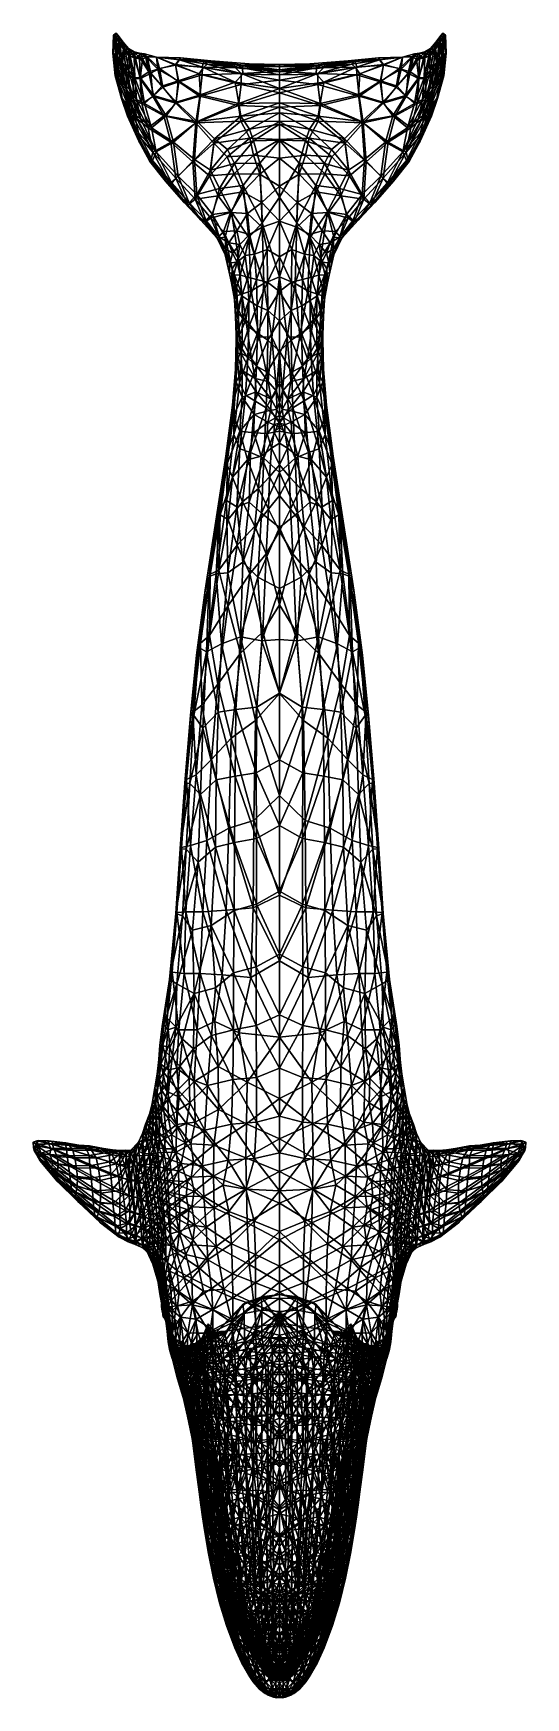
# Model space of a CAD drawing. Extents: x -4.7 to 4.7, y -9.2 to 22.6.
import ezdxf

# ---------------------------------------------------------------- set-up
doc = ezdxf.new("R2010")
doc.units = 0
doc.layers.add('BL_WHALE$LWO', color=1, linetype='CONTINUOUS')

msp = doc.modelspace()

# ---------------------------------------------------------------- linework, layer by layer
at = {"layer": 'BL_WHALE$LWO'}
for points in [[(-3.17289, 22.5372, 0.266784), (-3.13964, 22.4993, 0.236989), (-3.1835, 22.1923, 0.223563)], [(-3.17289, 22.5372, 0.266784), (-3.1835, 22.1923, 0.223563), (-3.17026, 22.1947, 0.338437)], [(-3.1835, 22.1923, 0.223563), (-3.13964, 22.4993, 0.236989), (-3.12363, 22.1186, 0.191808)], [(-3.17289, 22.5372, 0.266784), (-3.128, 22.5044, 0.326075), (-3.11977, 22.5724, 0.281428)], [(-3.17289, 22.5372, 0.266784), (-3.11977, 22.5724, 0.281428), (-3.13964, 22.4993, 0.236989)], [(-3.17289, 22.5372, 0.266784), (-3.17026, 22.1947, 0.338437), (-3.128, 22.5044, 0.326075)], [(-3.128, 22.5044, 0.326075), (-3.17026, 22.1947, 0.338437), (-3.09604, 22.1259, 0.411079)], [(-3.07043, 22.5015, 0.272929), (-3.13964, 22.4993, 0.236989), (-3.11977, 22.5724, 0.281428)], [(-3.07373, 22.4081, 0.237351), (-3.13964, 22.4993, 0.236989), (-3.07043, 22.5015, 0.272929)], [(-3.07373, 22.4081, 0.237351), (-3.12363, 22.1186, 0.191808), (-3.13964, 22.4993, 0.236989)], [(-3.06274, 22.504, 0.326972), (-3.11977, 22.5724, 0.281428), (-3.128, 22.5044, 0.326075)], [(-3.05411, 22.4137, 0.371742), (-3.128, 22.5044, 0.326075), (-3.09604, 22.1259, 0.411079)], [(-3.05411, 22.4137, 0.371742), (-3.06274, 22.504, 0.326972), (-3.128, 22.5044, 0.326075)], [(-3.07373, 22.4081, 0.237351), (-3.03609, 21.9994, 0.185741), (-3.12363, 22.1186, 0.191808)], [(-3.06742, 22.5119, 0.29975), (-3.11977, 22.5724, 0.281428), (-3.06274, 22.504, 0.326972)], [(-3.06742, 22.5119, 0.29975), (-3.07043, 22.5015, 0.272929), (-3.11977, 22.5724, 0.281428)], [(-3.05411, 22.4137, 0.371742), (-3.09604, 22.1259, 0.411079), (-2.99816, 22.0082, 0.456346)], [(-3.07373, 22.4081, 0.237351), (-3.07043, 22.5015, 0.272929), (-2.98411, 22.3764, 0.285662)], [(-3.07373, 22.4081, 0.237351), (-2.98299, 22.2702, 0.240862), (-3.03609, 21.9994, 0.185741)], [(-3.07373, 22.4081, 0.237351), (-2.98411, 22.3764, 0.285662), (-2.98299, 22.2702, 0.240862)], [(-3.06742, 22.5119, 0.29975), (-2.99608, 22.4089, 0.31822), (-3.07043, 22.5015, 0.272929)], [(-3.07043, 22.5015, 0.272929), (-2.99608, 22.4089, 0.31822), (-2.98411, 22.3764, 0.285662)], [(-3.06742, 22.5119, 0.29975), (-3.06274, 22.504, 0.326972), (-2.99608, 22.4089, 0.31822)], [(-3.05411, 22.4137, 0.371742), (-2.97319, 22.379, 0.360248), (-3.06274, 22.504, 0.326972)], [(-2.97319, 22.379, 0.360248), (-2.99608, 22.4089, 0.31822), (-3.06274, 22.504, 0.326972)], [(-3.05411, 22.4137, 0.371742), (-2.99816, 22.0082, 0.456346), (-2.95407, 22.2753, 0.414701)], [(-3.05411, 22.4137, 0.371742), (-2.95407, 22.2753, 0.414701), (-2.97319, 22.379, 0.360248)], [(-3.03609, 21.9994, 0.185741), (-2.98299, 22.2702, 0.240862), (-2.92891, 21.8537, 0.181657)], [(-2.95407, 22.2753, 0.414701), (-2.99816, 22.0082, 0.456346), (-2.88143, 21.8557, 0.491228)], [(-2.88605, 22.2796, 0.343157), (-2.99608, 22.4089, 0.31822), (-2.97319, 22.379, 0.360248)], [(-2.88605, 22.2796, 0.343157), (-2.98411, 22.3764, 0.285662), (-2.99608, 22.4089, 0.31822)], [(-2.88605, 22.2796, 0.343157), (-2.88271, 22.2556, 0.292727), (-2.98411, 22.3764, 0.285662)], [(-2.88271, 22.2556, 0.292727), (-2.98299, 22.2702, 0.240862), (-2.98411, 22.3764, 0.285662)], [(-2.87569, 22.1424, 0.243342), (-2.92891, 21.8537, 0.181657), (-2.98299, 22.2702, 0.240862)], [(-2.87569, 22.1424, 0.243342), (-2.98299, 22.2702, 0.240862), (-2.88271, 22.2556, 0.292727)], [(-2.88605, 22.2796, 0.343157), (-2.97319, 22.379, 0.360248), (-2.86804, 22.2545, 0.39831)], [(-2.95407, 22.2753, 0.414701), (-2.86804, 22.2545, 0.39831), (-2.97319, 22.379, 0.360248)], [(-2.85299, 22.1333, 0.446841), (-2.95407, 22.2753, 0.414701), (-2.88143, 21.8557, 0.491228)], [(-2.85299, 22.1333, 0.446841), (-2.86804, 22.2545, 0.39831), (-2.95407, 22.2753, 0.414701)], [(-2.88605, 22.2796, 0.343157), (-2.77489, 22.2179, 0.348082), (-2.88271, 22.2556, 0.292727)], [(-2.88605, 22.2796, 0.343157), (-2.78096, 22.2143, 0.38436), (-2.77489, 22.2179, 0.348082)], [(-2.88605, 22.2796, 0.343157), (-2.86804, 22.2545, 0.39831), (-2.78096, 22.2143, 0.38436)], [(2.77489, 22.2179, 0.348082), (2.88605, 22.2796, 0.343157), (2.88271, 22.2556, 0.292727)], [(2.78096, 22.2143, 0.38436), (2.88605, 22.2796, 0.343157), (2.77489, 22.2179, 0.348082)], [(2.86804, 22.2545, 0.39831), (2.88605, 22.2796, 0.343157), (2.78096, 22.2143, 0.38436)], [(2.95407, 22.2753, 0.414701), (2.85299, 22.1333, 0.446841), (2.88143, 21.8557, 0.491228)], [(2.86804, 22.2545, 0.39831), (2.85299, 22.1333, 0.446841), (2.95407, 22.2753, 0.414701)], [(2.97319, 22.379, 0.360248), (2.88605, 22.2796, 0.343157), (2.86804, 22.2545, 0.39831)], [(2.86804, 22.2545, 0.39831), (2.95407, 22.2753, 0.414701), (2.97319, 22.379, 0.360248)], [(2.92891, 21.8537, 0.181657), (2.87569, 22.1424, 0.243342), (2.98299, 22.2702, 0.240862)], [(2.98299, 22.2702, 0.240862), (2.87569, 22.1424, 0.243342), (2.88271, 22.2556, 0.292727)], [(2.99816, 22.0082, 0.456346), (2.95407, 22.2753, 0.414701), (2.88143, 21.8557, 0.491228)], [(2.88271, 22.2556, 0.292727), (2.88605, 22.2796, 0.343157), (2.98411, 22.3764, 0.285662)], [(2.98299, 22.2702, 0.240862), (2.88271, 22.2556, 0.292727), (2.98411, 22.3764, 0.285662)], [(2.99608, 22.4089, 0.31822), (2.88605, 22.2796, 0.343157), (2.97319, 22.379, 0.360248)], [(2.98411, 22.3764, 0.285662), (2.88605, 22.2796, 0.343157), (2.99608, 22.4089, 0.31822)], [(2.98299, 22.2702, 0.240862), (3.03609, 21.9994, 0.185741), (2.92891, 21.8537, 0.181657)], [(2.99816, 22.0082, 0.456346), (3.05411, 22.4137, 0.371742), (2.95407, 22.2753, 0.414701)], [(2.95407, 22.2753, 0.414701), (3.05411, 22.4137, 0.371742), (2.97319, 22.379, 0.360248)], [(2.97319, 22.379, 0.360248), (3.05411, 22.4137, 0.371742), (3.06274, 22.504, 0.326972)], [(2.99608, 22.4089, 0.31822), (2.97319, 22.379, 0.360248), (3.06274, 22.504, 0.326972)], [(2.98299, 22.2702, 0.240862), (3.07373, 22.4081, 0.237351), (3.03609, 21.9994, 0.185741)], [(2.98411, 22.3764, 0.285662), (3.07373, 22.4081, 0.237351), (2.98299, 22.2702, 0.240862)], [(3.07043, 22.5015, 0.272929), (3.07373, 22.4081, 0.237351), (2.98411, 22.3764, 0.285662)], [(2.99608, 22.4089, 0.31822), (3.07043, 22.5015, 0.272929), (2.98411, 22.3764, 0.285662)], [(3.06274, 22.504, 0.326972), (3.06742, 22.5119, 0.29975), (2.99608, 22.4089, 0.31822)], [(2.99608, 22.4089, 0.31822), (3.06742, 22.5119, 0.29975), (3.07043, 22.5015, 0.272929)], [(3.09604, 22.1259, 0.411079), (3.05411, 22.4137, 0.371742), (2.99816, 22.0082, 0.456346)], [(3.03609, 21.9994, 0.185741), (3.07373, 22.4081, 0.237351), (3.12363, 22.1186, 0.191808)], [(3.128, 22.5044, 0.326075), (3.05411, 22.4137, 0.371742), (3.09604, 22.1259, 0.411079)], [(3.06274, 22.504, 0.326972), (3.05411, 22.4137, 0.371742), (3.128, 22.5044, 0.326075)], [(3.11977, 22.5724, 0.281428), (3.06742, 22.5119, 0.29975), (3.06274, 22.504, 0.326972)], [(3.11977, 22.5724, 0.281428), (3.06274, 22.504, 0.326972), (3.128, 22.5044, 0.326075)], [(3.07043, 22.5015, 0.272929), (3.06742, 22.5119, 0.29975), (3.11977, 22.5724, 0.281428)], [(3.13964, 22.4993, 0.236989), (3.07043, 22.5015, 0.272929), (3.11977, 22.5724, 0.281428)], [(3.13964, 22.4993, 0.236989), (3.07373, 22.4081, 0.237351), (3.07043, 22.5015, 0.272929)], [(3.12363, 22.1186, 0.191808), (3.07373, 22.4081, 0.237351), (3.13964, 22.4993, 0.236989)], [(3.17026, 22.1947, 0.338437), (3.128, 22.5044, 0.326075), (3.09604, 22.1259, 0.411079)], [(3.128, 22.5044, 0.326075), (3.17289, 22.5372, 0.266784), (3.11977, 22.5724, 0.281428)], [(3.11977, 22.5724, 0.281428), (3.17289, 22.5372, 0.266784), (3.13964, 22.4993, 0.236989)], [(3.13964, 22.4993, 0.236989), (3.1835, 22.1923, 0.223563), (3.12363, 22.1186, 0.191808)], [(3.17026, 22.1947, 0.338437), (3.17289, 22.5372, 0.266784), (3.128, 22.5044, 0.326075)], [(3.13964, 22.4993, 0.236989), (3.17289, 22.5372, 0.266784), (3.1835, 22.1923, 0.223563)], [(3.1835, 22.1923, 0.223563), (3.17289, 22.5372, 0.266784), (3.17026, 22.1947, 0.338437)], [(-3.17026, 22.1947, 0.338437), (-3.1835, 22.1923, 0.223563), (-3.13699, 21.7625, 0.29242)], [(-3.10016, 21.7074, 0.202626), (-3.1835, 22.1923, 0.223563), (-3.12363, 22.1186, 0.191808)], [(-3.10016, 21.7074, 0.202626), (-3.13699, 21.7625, 0.29242), (-3.1835, 22.1923, 0.223563)], [(-3.06982, 21.7066, 0.403699), (-3.17026, 22.1947, 0.338437), (-3.13699, 21.7625, 0.29242)], [(-3.06982, 21.7066, 0.403699), (-3.09604, 22.1259, 0.411079), (-3.17026, 22.1947, 0.338437)], [(-3.10016, 21.7074, 0.202626), (-3.12363, 22.1186, 0.191808), (-3.00258, 21.5722, 0.170556)], [(-3.03609, 21.9994, 0.185741), (-3.00258, 21.5722, 0.170556), (-3.12363, 22.1186, 0.191808)], [(-3.06982, 21.7066, 0.403699), (-2.95671, 21.5741, 0.475314), (-3.09604, 22.1259, 0.411079)], [(-2.95671, 21.5741, 0.475314), (-2.99816, 22.0082, 0.456346), (-3.09604, 22.1259, 0.411079)], [(-2.92711, 21.5116, 0.166733), (-3.03609, 21.9994, 0.185741), (-2.92891, 21.8537, 0.181657)], [(-2.92711, 21.5116, 0.166733), (-3.00258, 21.5722, 0.170556), (-3.03609, 21.9994, 0.185741)], [(-2.87377, 21.5139, 0.506072), (-2.88143, 21.8557, 0.491228), (-2.99816, 22.0082, 0.456346)], [(-2.87377, 21.5139, 0.506072), (-2.99816, 22.0082, 0.456346), (-2.95671, 21.5741, 0.475314)], [(-2.87569, 22.1424, 0.243342), (-2.80318, 21.7154, 0.180376), (-2.92891, 21.8537, 0.181657)], [(-2.87569, 22.1424, 0.243342), (-2.88271, 22.2556, 0.292727), (-2.77229, 22.202, 0.305075)], [(-2.88271, 22.2556, 0.292727), (-2.77489, 22.2179, 0.348082), (-2.77229, 22.202, 0.305075)], [(-2.85299, 22.1333, 0.446841), (-2.88143, 21.8557, 0.491228), (-2.76467, 21.7241, 0.495077)], [(-2.87569, 22.1424, 0.243342), (-2.77229, 22.202, 0.305075), (-2.74898, 22.0948, 0.268949)], [(-2.87569, 22.1424, 0.243342), (-2.74898, 22.0948, 0.268949), (-2.80318, 21.7154, 0.180376)], [(-2.85299, 22.1333, 0.446841), (-2.77417, 22.1134, 0.432749), (-2.86804, 22.2545, 0.39831)], [(-2.86804, 22.2545, 0.39831), (-2.77417, 22.1134, 0.432749), (-2.78096, 22.2143, 0.38436)], [(-2.85299, 22.1333, 0.446841), (-2.76467, 21.7241, 0.495077), (-2.77417, 22.1134, 0.432749)], [(-2.80318, 21.7154, 0.180376), (-2.74898, 22.0948, 0.268949), (-2.6609, 21.7016, 0.204361)], [(-2.67428, 22.1933, 0.381009), (-2.77489, 22.2179, 0.348082), (-2.78096, 22.2143, 0.38436)], [(-2.67719, 22.1169, 0.413483), (-2.67428, 22.1933, 0.381009), (-2.78096, 22.2143, 0.38436)], [(-2.67719, 22.1169, 0.413483), (-2.78096, 22.2143, 0.38436), (-2.77417, 22.1134, 0.432749)], [(-2.67199, 22.1954, 0.353546), (-2.77229, 22.202, 0.305075), (-2.77489, 22.2179, 0.348082)], [(-2.67199, 22.1954, 0.353546), (-2.77489, 22.2179, 0.348082), (-2.67428, 22.1933, 0.381009)], [(-2.67719, 22.1169, 0.413483), (-2.77417, 22.1134, 0.432749), (-2.66157, 21.7272, 0.47767)], [(-2.77417, 22.1134, 0.432749), (-2.76467, 21.7241, 0.495077), (-2.66157, 21.7272, 0.47767)], [(-2.67199, 22.1954, 0.353546), (-2.64722, 22.1795, 0.329025), (-2.77229, 22.202, 0.305075)], [(-2.64722, 22.1795, 0.329025), (-2.74898, 22.0948, 0.268949), (-2.77229, 22.202, 0.305075)], [(-2.61831, 22.0788, 0.293959), (-2.74898, 22.0948, 0.268949), (-2.64722, 22.1795, 0.329025)], [(-2.61831, 22.0788, 0.293959), (-2.6609, 21.7016, 0.204361), (-2.74898, 22.0948, 0.268949)], [(-2.67719, 22.1169, 0.413483), (-2.56066, 22.1288, 0.392176), (-2.67428, 22.1933, 0.381009)], [(-2.67719, 22.1169, 0.413483), (-2.49927, 21.8385, 0.439857), (-2.56066, 22.1288, 0.392176)], [(-2.67719, 22.1169, 0.413483), (-2.66157, 21.7272, 0.47767), (-2.49927, 21.8385, 0.439857)], [(-2.67199, 22.1954, 0.353546), (-2.67428, 22.1933, 0.381009), (-2.57806, 22.1826, 0.360265)], [(-2.67428, 22.1933, 0.381009), (-2.56066, 22.1288, 0.392176), (-2.57806, 22.1826, 0.360265)], [(-2.67199, 22.1954, 0.353546), (-2.57806, 22.1826, 0.360265), (-2.64722, 22.1795, 0.329025)], [(-2.61831, 22.0788, 0.293959), (-2.46106, 21.8117, 0.246738), (-2.6609, 21.7016, 0.204361)], [(-2.64722, 22.1795, 0.329025), (-2.57806, 22.1826, 0.360265), (-2.52608, 22.1203, 0.32871)], [(-2.61831, 22.0788, 0.293959), (-2.64722, 22.1795, 0.329025), (-2.52608, 22.1203, 0.32871)], [(-2.61831, 22.0788, 0.293959), (-2.52608, 22.1203, 0.32871), (-2.46106, 21.8117, 0.246738)], [(-2.34974, 22.1183, 0.36409), (-2.52608, 22.1203, 0.32871), (-2.57806, 22.1826, 0.360265)], [(-2.34974, 22.1183, 0.36409), (-2.57806, 22.1826, 0.360265), (-2.56066, 22.1288, 0.392176)], [(-2.34974, 22.1183, 0.36409), (-2.56066, 22.1288, 0.392176), (-2.32556, 21.8869, 0.447764)], [(-2.56066, 22.1288, 0.392176), (-2.49927, 21.8385, 0.439857), (-2.32556, 21.8869, 0.447764)], [(-2.34974, 22.1183, 0.36409), (-2.29215, 21.9007, 0.2905), (-2.52608, 22.1203, 0.32871)], [(-2.46106, 21.8117, 0.246738), (-2.52608, 22.1203, 0.32871), (-2.29215, 21.9007, 0.2905)], [(-2.34974, 22.1183, 0.36409), (-1.98442, 21.9745, 0.429418), (-1.90783, 22.0743, 0.389575)], [(-2.34974, 22.1183, 0.36409), (-1.90783, 22.0743, 0.389575), (-1.89312, 22.1032, 0.356997)], [(-2.34974, 22.1183, 0.36409), (-1.89312, 22.1032, 0.356997), (-1.91356, 22.0669, 0.336971)], [(-2.34974, 22.1183, 0.36409), (-1.91356, 22.0669, 0.336971), (-1.98893, 21.9654, 0.311255)], [(-2.34974, 22.1183, 0.36409), (-2.32556, 21.8869, 0.447764), (-1.98442, 21.9745, 0.429418)], [(-2.34974, 22.1183, 0.36409), (-1.98893, 21.9654, 0.311255), (-2.29215, 21.9007, 0.2905)], [(-1.93554, 21.6654, 0.448288), (-1.98442, 21.9745, 0.429418), (-2.32556, 21.8869, 0.447764)], [(-2.29215, 21.9007, 0.2905), (-1.98893, 21.9654, 0.311255), (-1.92628, 21.6454, 0.247363)], [(-1.4716, 21.9266, 0.300318), (-1.98893, 21.9654, 0.311255), (-1.91356, 22.0669, 0.336971)], [(-1.47975, 21.7788, 0.274305), (-1.98893, 21.9654, 0.311255), (-1.4716, 21.9266, 0.300318)], [(-1.47975, 21.7788, 0.274305), (-1.92628, 21.6454, 0.247363), (-1.98893, 21.9654, 0.311255)], [(-1.45452, 21.9199, 0.446775), (-1.90783, 22.0743, 0.389575), (-1.98442, 21.9745, 0.429418)], [(-1.5357, 21.7956, 0.470787), (-1.45452, 21.9199, 0.446775), (-1.98442, 21.9745, 0.429418)], [(-1.5357, 21.7956, 0.470787), (-1.98442, 21.9745, 0.429418), (-1.93554, 21.6654, 0.448288)], [(-1.43427, 22.0306, 0.32967), (-1.91356, 22.0669, 0.336971), (-1.89312, 22.1032, 0.356997)], [(-1.46739, 21.9925, 0.315251), (-1.91356, 22.0669, 0.336971), (-1.43427, 22.0306, 0.32967)], [(-1.46739, 21.9925, 0.315251), (-1.4716, 21.9266, 0.300318), (-1.91356, 22.0669, 0.336971)], [(-1.42941, 22.0389, 0.389176), (-1.89312, 22.1032, 0.356997), (-1.90783, 22.0743, 0.389575)], [(-1.38341, 21.9834, 0.41955), (-1.90783, 22.0743, 0.389575), (-1.45452, 21.9199, 0.446775)], [(-1.38341, 21.9834, 0.41955), (-1.42941, 22.0389, 0.389176), (-1.90783, 22.0743, 0.389575)], [(-1.30985, 22.0488, 0.354038), (-1.89312, 22.1032, 0.356997), (-1.42941, 22.0389, 0.389176)], [(-1.30985, 22.0488, 0.354038), (-1.43427, 22.0306, 0.32967), (-1.89312, 22.1032, 0.356997)], [(-1.46739, 21.9925, 0.315251), (-0.843677, 21.9126, 0.299538), (-1.4716, 21.9266, 0.300318)], [(-1.46739, 21.9925, 0.315251), (-1.43427, 22.0306, 0.32967), (-0.843677, 21.9126, 0.299538)], [(-1.38341, 21.9834, 0.41955), (-1.45452, 21.9199, 0.446775), (-0.699692, 21.788, 0.446692)], [(-1.30985, 22.0488, 0.354038), (-0.699806, 21.952, 0.317371), (-1.43427, 22.0306, 0.32967)], [(-0.699806, 21.952, 0.317371), (-0.843677, 21.9126, 0.299538), (-1.43427, 22.0306, 0.32967)], [(-1.30985, 22.0488, 0.354038), (-1.42941, 22.0389, 0.389176), (-0.696095, 21.964, 0.411323)], [(-1.38341, 21.9834, 0.41955), (-0.706391, 21.9108, 0.439177), (-1.42941, 22.0389, 0.389176)], [(-1.42941, 22.0389, 0.389176), (-0.706391, 21.9108, 0.439177), (-0.696095, 21.964, 0.411323)], [(-1.38341, 21.9834, 0.41955), (-0.699692, 21.788, 0.446692), (-0.706391, 21.9108, 0.439177)], [(-1.30985, 22.0488, 0.354038), (-0.696095, 21.964, 0.411323), (-0.580241, 21.9897, 0.3585)], [(-1.30985, 22.0488, 0.354038), (-0.580241, 21.9897, 0.3585), (-0.699806, 21.952, 0.317371)], [(0, 21.8401, 0.284843), (-0.843677, 21.9126, 0.299538), (-0.699806, 21.952, 0.317371)], [(0, 21.8762, 0.457014), (-0.696095, 21.964, 0.411323), (-0.706391, 21.9108, 0.439177)], [(-0.580241, 21.9897, 0.3585), (0, 21.9314, 0.320383), (-0.699806, 21.952, 0.317371)], [(0, 21.8401, 0.284843), (-0.699806, 21.952, 0.317371), (0, 21.9314, 0.320383)], [(0, 21.9441, 0.41183), (-0.580241, 21.9897, 0.3585), (-0.696095, 21.964, 0.411323)], [(0, 21.8762, 0.457014), (0, 21.9441, 0.41183), (-0.696095, 21.964, 0.411323)], [(0, 21.9749, 0.360554), (-0.580241, 21.9897, 0.3585), (0, 21.9441, 0.41183)], [(0, 21.9749, 0.360554), (0, 21.9314, 0.320383), (-0.580241, 21.9897, 0.3585)], [(0.580241, 21.9897, 0.3585), (0, 21.9749, 0.360554), (0, 21.9441, 0.41183)], [(0.580241, 21.9897, 0.3585), (0, 21.9441, 0.41183), (0.696095, 21.964, 0.411323)], [(0, 21.9314, 0.320383), (0, 21.9749, 0.360554), (0.580241, 21.9897, 0.3585)], [(0, 21.9314, 0.320383), (0.580241, 21.9897, 0.3585), (0.699806, 21.952, 0.317371)], [(0.696095, 21.964, 0.411323), (0, 21.8762, 0.457014), (0.706391, 21.9108, 0.439177)], [(0, 21.9441, 0.41183), (0, 21.8762, 0.457014), (0.696095, 21.964, 0.411323)], [(0.699806, 21.952, 0.317371), (0, 21.8401, 0.284843), (0, 21.9314, 0.320383)], [(0.843677, 21.9126, 0.299538), (0, 21.8401, 0.284843), (0.699806, 21.952, 0.317371)], [(0.696095, 21.964, 0.411323), (1.30985, 22.0488, 0.354038), (0.580241, 21.9897, 0.3585)], [(0.580241, 21.9897, 0.3585), (1.30985, 22.0488, 0.354038), (0.699806, 21.952, 0.317371)], [(1.42941, 22.0389, 0.389176), (1.30985, 22.0488, 0.354038), (0.696095, 21.964, 0.411323)], [(0.706391, 21.9108, 0.439177), (1.42941, 22.0389, 0.389176), (0.696095, 21.964, 0.411323)], [(1.45452, 21.9199, 0.446775), (1.38341, 21.9834, 0.41955), (0.699692, 21.788, 0.446692)], [(0.699692, 21.788, 0.446692), (1.38341, 21.9834, 0.41955), (0.706391, 21.9108, 0.439177)], [(0.699806, 21.952, 0.317371), (1.30985, 22.0488, 0.354038), (1.43427, 22.0306, 0.32967)], [(0.843677, 21.9126, 0.299538), (0.699806, 21.952, 0.317371), (1.43427, 22.0306, 0.32967)], [(0.706391, 21.9108, 0.439177), (1.38341, 21.9834, 0.41955), (1.42941, 22.0389, 0.389176)], [(1.43427, 22.0306, 0.32967), (1.46739, 21.9925, 0.315251), (0.843677, 21.9126, 0.299538)], [(0.843677, 21.9126, 0.299538), (1.46739, 21.9925, 0.315251), (1.4716, 21.9266, 0.300318)], [(1.89312, 22.1032, 0.356997), (1.30985, 22.0488, 0.354038), (1.42941, 22.0389, 0.389176)], [(1.43427, 22.0306, 0.32967), (1.30985, 22.0488, 0.354038), (1.89312, 22.1032, 0.356997)], [(1.90783, 22.0743, 0.389575), (1.38341, 21.9834, 0.41955), (1.45452, 21.9199, 0.446775)], [(1.42941, 22.0389, 0.389176), (1.38341, 21.9834, 0.41955), (1.90783, 22.0743, 0.389575)], [(1.89312, 22.1032, 0.356997), (1.42941, 22.0389, 0.389176), (1.90783, 22.0743, 0.389575)], [(1.91356, 22.0669, 0.336971), (1.43427, 22.0306, 0.32967), (1.89312, 22.1032, 0.356997)], [(1.91356, 22.0669, 0.336971), (1.46739, 21.9925, 0.315251), (1.43427, 22.0306, 0.32967)], [(1.90783, 22.0743, 0.389575), (1.45452, 21.9199, 0.446775), (1.98442, 21.9745, 0.429418)], [(1.45452, 21.9199, 0.446775), (1.5357, 21.7956, 0.470787), (1.98442, 21.9745, 0.429418)], [(1.4716, 21.9266, 0.300318), (1.46739, 21.9925, 0.315251), (1.91356, 22.0669, 0.336971)], [(1.98893, 21.9654, 0.311255), (1.4716, 21.9266, 0.300318), (1.91356, 22.0669, 0.336971)], [(1.98893, 21.9654, 0.311255), (1.47975, 21.7788, 0.274305), (1.4716, 21.9266, 0.300318)], [(1.92628, 21.6454, 0.247363), (1.47975, 21.7788, 0.274305), (1.98893, 21.9654, 0.311255)], [(1.98442, 21.9745, 0.429418), (1.5357, 21.7956, 0.470787), (1.93554, 21.6654, 0.448288)], [(1.90783, 22.0743, 0.389575), (2.34974, 22.1183, 0.36409), (1.89312, 22.1032, 0.356997)], [(1.89312, 22.1032, 0.356997), (2.34974, 22.1183, 0.36409), (1.91356, 22.0669, 0.336971)], [(1.98442, 21.9745, 0.429418), (2.34974, 22.1183, 0.36409), (1.90783, 22.0743, 0.389575)], [(1.91356, 22.0669, 0.336971), (2.34974, 22.1183, 0.36409), (1.98893, 21.9654, 0.311255)], [(1.98893, 21.9654, 0.311255), (2.29215, 21.9007, 0.2905), (1.92628, 21.6454, 0.247363)], [(1.98442, 21.9745, 0.429418), (1.93554, 21.6654, 0.448288), (2.32556, 21.8869, 0.447764)], [(2.32556, 21.8869, 0.447764), (2.34974, 22.1183, 0.36409), (1.98442, 21.9745, 0.429418)], [(1.98893, 21.9654, 0.311255), (2.34974, 22.1183, 0.36409), (2.29215, 21.9007, 0.2905)], [(2.29215, 21.9007, 0.2905), (2.34974, 22.1183, 0.36409), (2.52608, 22.1203, 0.32871)], [(2.52608, 22.1203, 0.32871), (2.46106, 21.8117, 0.246738), (2.29215, 21.9007, 0.2905)], [(2.56066, 22.1288, 0.392176), (2.34974, 22.1183, 0.36409), (2.32556, 21.8869, 0.447764)], [(2.49927, 21.8385, 0.439857), (2.56066, 22.1288, 0.392176), (2.32556, 21.8869, 0.447764)], [(2.52608, 22.1203, 0.32871), (2.34974, 22.1183, 0.36409), (2.57806, 22.1826, 0.360265)], [(2.57806, 22.1826, 0.360265), (2.34974, 22.1183, 0.36409), (2.56066, 22.1288, 0.392176)], [(2.52608, 22.1203, 0.32871), (2.61831, 22.0788, 0.293959), (2.46106, 21.8117, 0.246738)], [(2.46106, 21.8117, 0.246738), (2.61831, 22.0788, 0.293959), (2.6609, 21.7016, 0.204361)], [(2.49927, 21.8385, 0.439857), (2.67719, 22.1169, 0.413483), (2.56066, 22.1288, 0.392176)], [(2.66157, 21.7272, 0.47767), (2.67719, 22.1169, 0.413483), (2.49927, 21.8385, 0.439857)], [(2.57806, 22.1826, 0.360265), (2.64722, 22.1795, 0.329025), (2.52608, 22.1203, 0.32871)], [(2.64722, 22.1795, 0.329025), (2.61831, 22.0788, 0.293959), (2.52608, 22.1203, 0.32871)], [(2.56066, 22.1288, 0.392176), (2.67719, 22.1169, 0.413483), (2.67428, 22.1933, 0.381009)], [(2.56066, 22.1288, 0.392176), (2.67428, 22.1933, 0.381009), (2.57806, 22.1826, 0.360265)], [(2.57806, 22.1826, 0.360265), (2.67199, 22.1954, 0.353546), (2.64722, 22.1795, 0.329025)], [(2.67428, 22.1933, 0.381009), (2.67199, 22.1954, 0.353546), (2.57806, 22.1826, 0.360265)], [(2.74898, 22.0948, 0.268949), (2.61831, 22.0788, 0.293959), (2.64722, 22.1795, 0.329025)], [(2.6609, 21.7016, 0.204361), (2.61831, 22.0788, 0.293959), (2.74898, 22.0948, 0.268949)], [(2.64722, 22.1795, 0.329025), (2.67199, 22.1954, 0.353546), (2.77229, 22.202, 0.305075)], [(2.74898, 22.0948, 0.268949), (2.64722, 22.1795, 0.329025), (2.77229, 22.202, 0.305075)], [(2.74898, 22.0948, 0.268949), (2.80318, 21.7154, 0.180376), (2.6609, 21.7016, 0.204361)], [(2.77417, 22.1134, 0.432749), (2.67719, 22.1169, 0.413483), (2.66157, 21.7272, 0.47767)], [(2.76467, 21.7241, 0.495077), (2.77417, 22.1134, 0.432749), (2.66157, 21.7272, 0.47767)], [(2.77229, 22.202, 0.305075), (2.67199, 22.1954, 0.353546), (2.77489, 22.2179, 0.348082)], [(2.77489, 22.2179, 0.348082), (2.67199, 22.1954, 0.353546), (2.67428, 22.1933, 0.381009)], [(2.77489, 22.2179, 0.348082), (2.67428, 22.1933, 0.381009), (2.78096, 22.2143, 0.38436)], [(2.67428, 22.1933, 0.381009), (2.67719, 22.1169, 0.413483), (2.78096, 22.2143, 0.38436)], [(2.78096, 22.2143, 0.38436), (2.67719, 22.1169, 0.413483), (2.77417, 22.1134, 0.432749)], [(2.77229, 22.202, 0.305075), (2.87569, 22.1424, 0.243342), (2.74898, 22.0948, 0.268949)], [(2.74898, 22.0948, 0.268949), (2.87569, 22.1424, 0.243342), (2.80318, 21.7154, 0.180376)], [(2.88143, 21.8557, 0.491228), (2.85299, 22.1333, 0.446841), (2.76467, 21.7241, 0.495077)], [(2.76467, 21.7241, 0.495077), (2.85299, 22.1333, 0.446841), (2.77417, 22.1134, 0.432749)], [(2.88271, 22.2556, 0.292727), (2.87569, 22.1424, 0.243342), (2.77229, 22.202, 0.305075)], [(2.77489, 22.2179, 0.348082), (2.88271, 22.2556, 0.292727), (2.77229, 22.202, 0.305075)], [(2.77417, 22.1134, 0.432749), (2.85299, 22.1333, 0.446841), (2.86804, 22.2545, 0.39831)], [(2.77417, 22.1134, 0.432749), (2.86804, 22.2545, 0.39831), (2.78096, 22.2143, 0.38436)], [(2.80318, 21.7154, 0.180376), (2.87569, 22.1424, 0.243342), (2.92891, 21.8537, 0.181657)], [(2.88143, 21.8557, 0.491228), (2.87377, 21.5139, 0.506072), (2.99816, 22.0082, 0.456346)], [(2.99816, 22.0082, 0.456346), (2.87377, 21.5139, 0.506072), (2.95671, 21.5741, 0.475314)], [(3.03609, 21.9994, 0.185741), (2.92711, 21.5116, 0.166733), (2.92891, 21.8537, 0.181657)], [(3.00258, 21.5722, 0.170556), (2.92711, 21.5116, 0.166733), (3.03609, 21.9994, 0.185741)], [(2.95671, 21.5741, 0.475314), (3.06982, 21.7066, 0.403699), (3.09604, 22.1259, 0.411079)], [(2.99816, 22.0082, 0.456346), (2.95671, 21.5741, 0.475314), (3.09604, 22.1259, 0.411079)], [(3.12363, 22.1186, 0.191808), (3.10016, 21.7074, 0.202626), (3.00258, 21.5722, 0.170556)], [(3.00258, 21.5722, 0.170556), (3.03609, 21.9994, 0.185741), (3.12363, 22.1186, 0.191808)], [(3.17026, 22.1947, 0.338437), (3.06982, 21.7066, 0.403699), (3.13699, 21.7625, 0.29242)], [(3.09604, 22.1259, 0.411079), (3.06982, 21.7066, 0.403699), (3.17026, 22.1947, 0.338437)], [(3.1835, 22.1923, 0.223563), (3.10016, 21.7074, 0.202626), (3.12363, 22.1186, 0.191808)], [(3.13699, 21.7625, 0.29242), (3.10016, 21.7074, 0.202626), (3.1835, 22.1923, 0.223563)], [(3.1835, 22.1923, 0.223563), (3.17026, 22.1947, 0.338437), (3.13699, 21.7625, 0.29242)], [(-3.10016, 21.7074, 0.202626), (-3.01791, 21.3254, 0.238721), (-3.13699, 21.7625, 0.29242)], [(-3.06982, 21.7066, 0.403699), (-3.13699, 21.7625, 0.29242), (-3.0028, 21.3261, 0.351544)], [(-3.01791, 21.3254, 0.238721), (-3.0028, 21.3261, 0.351544), (-3.13699, 21.7625, 0.29242)], [(-3.10016, 21.7074, 0.202626), (-3.00258, 21.5722, 0.170556), (-2.82205, 21.0165, 0.151224)], [(-3.10016, 21.7074, 0.202626), (-2.82205, 21.0165, 0.151224), (-3.01791, 21.3254, 0.238721)], [(-3.06982, 21.7066, 0.403699), (-3.0028, 21.3261, 0.351544), (-2.76932, 21.017, 0.525681)], [(-3.06982, 21.7066, 0.403699), (-2.76932, 21.017, 0.525681), (-2.95671, 21.5741, 0.475314)], [(-2.92711, 21.5116, 0.166733), (-2.92891, 21.8537, 0.181657), (-2.79187, 21.3067, 0.156938)], [(-2.80318, 21.7154, 0.180376), (-2.79187, 21.3067, 0.156938), (-2.92891, 21.8537, 0.181657)], [(-2.87377, 21.5139, 0.506072), (-2.73023, 21.3083, 0.548954), (-2.88143, 21.8557, 0.491228)], [(-2.73023, 21.3083, 0.548954), (-2.76467, 21.7241, 0.495077), (-2.88143, 21.8557, 0.491228)], [(-2.63285, 21.2232, 0.159722), (-2.79187, 21.3067, 0.156938), (-2.80318, 21.7154, 0.180376)], [(-2.63285, 21.2232, 0.159722), (-2.80318, 21.7154, 0.180376), (-2.6609, 21.7016, 0.204361)], [(-2.5779, 21.2276, 0.553077), (-2.66157, 21.7272, 0.47767), (-2.76467, 21.7241, 0.495077)], [(-2.5779, 21.2276, 0.553077), (-2.76467, 21.7241, 0.495077), (-2.73023, 21.3083, 0.548954)], [(-2.40857, 21.381, 0.483752), (-2.49927, 21.8385, 0.439857), (-2.66157, 21.7272, 0.47767)], [(-2.5779, 21.2276, 0.553077), (-2.40857, 21.381, 0.483752), (-2.66157, 21.7272, 0.47767)], [(-2.6609, 21.7016, 0.204361), (-2.46106, 21.8117, 0.246738), (-2.41834, 21.3639, 0.181306)], [(-2.63285, 21.2232, 0.159722), (-2.6609, 21.7016, 0.204361), (-2.41834, 21.3639, 0.181306)], [(-2.24954, 21.5602, 0.456026), (-2.32556, 21.8869, 0.447764), (-2.49927, 21.8385, 0.439857)], [(-2.24954, 21.5602, 0.456026), (-2.49927, 21.8385, 0.439857), (-2.40857, 21.381, 0.483752)], [(-2.22586, 21.5412, 0.213331), (-2.46106, 21.8117, 0.246738), (-2.29215, 21.9007, 0.2905)], [(-2.22586, 21.5412, 0.213331), (-2.41834, 21.3639, 0.181306), (-2.46106, 21.8117, 0.246738)], [(-2.24954, 21.5602, 0.456026), (-1.93554, 21.6654, 0.448288), (-2.32556, 21.8869, 0.447764)], [(-2.22586, 21.5412, 0.213331), (-2.29215, 21.9007, 0.2905), (-1.92628, 21.6454, 0.247363)], [(-2.24954, 21.5602, 0.456026), (-1.97251, 21.2575, 0.478655), (-1.93554, 21.6654, 0.448288)], [(-2.22586, 21.5412, 0.213331), (-1.92628, 21.6454, 0.247363), (-1.97812, 21.24, 0.191836)], [(-1.97812, 21.24, 0.191836), (-1.92628, 21.6454, 0.247363), (-1.519, 21.3695, 0.235296)], [(-1.93554, 21.6654, 0.448288), (-1.97251, 21.2575, 0.478655), (-1.50673, 21.3984, 0.484022)], [(-1.5357, 21.7956, 0.470787), (-1.93554, 21.6654, 0.448288), (-1.50673, 21.3984, 0.484022)], [(-1.47975, 21.7788, 0.274305), (-1.519, 21.3695, 0.235296), (-1.92628, 21.6454, 0.247363)], [(-1.5357, 21.7956, 0.470787), (-0.849841, 21.6405, 0.468462), (-1.45452, 21.9199, 0.446775)], [(-1.5357, 21.7956, 0.470787), (-1.50673, 21.3984, 0.484022), (-0.849841, 21.6405, 0.468462)], [(-1.47975, 21.7788, 0.274305), (-0.735116, 21.5931, 0.247253), (-1.519, 21.3695, 0.235296)], [(-0.777354, 21.2316, 0.502656), (-0.849841, 21.6405, 0.468462), (-1.50673, 21.3984, 0.484022)], [(-1.47975, 21.7788, 0.274305), (-1.4716, 21.9266, 0.300318), (-0.733471, 21.8057, 0.275007)], [(-1.47975, 21.7788, 0.274305), (-0.733471, 21.8057, 0.275007), (-0.735116, 21.5931, 0.247253)], [(-1.4716, 21.9266, 0.300318), (-0.843677, 21.9126, 0.299538), (-0.733471, 21.8057, 0.275007)], [(-1.45452, 21.9199, 0.446775), (-0.849841, 21.6405, 0.468462), (-0.699692, 21.788, 0.446692)], [(0, 21.517, 0.470334), (-0.699692, 21.788, 0.446692), (-0.849841, 21.6405, 0.468462)], [(0, 21.517, 0.470334), (-0.849841, 21.6405, 0.468462), (-0.777354, 21.2316, 0.502656)], [(0, 21.8401, 0.284843), (-0.733471, 21.8057, 0.275007), (-0.843677, 21.9126, 0.299538)], [(0, 21.6754, 0.245993), (-0.735116, 21.5931, 0.247253), (-0.733471, 21.8057, 0.275007)], [(0, 21.4375, 0.229896), (-0.735116, 21.5931, 0.247253), (0, 21.6754, 0.245993)], [(0, 21.8401, 0.284843), (0, 21.6754, 0.245993), (-0.733471, 21.8057, 0.275007)], [(0, 21.8762, 0.457014), (-0.706391, 21.9108, 0.439177), (0, 21.7782, 0.449779)], [(0, 21.7782, 0.449779), (-0.706391, 21.9108, 0.439177), (-0.699692, 21.788, 0.446692)], [(0, 21.517, 0.470334), (0, 21.7782, 0.449779), (-0.699692, 21.788, 0.446692)], [(0.733471, 21.8057, 0.275007), (0, 21.8401, 0.284843), (0.843677, 21.9126, 0.299538)], [(0.706391, 21.9108, 0.439177), (0, 21.8762, 0.457014), (0, 21.7782, 0.449779)], [(0.706391, 21.9108, 0.439177), (0, 21.7782, 0.449779), (0.699692, 21.788, 0.446692)], [(0, 21.6754, 0.245993), (0, 21.8401, 0.284843), (0.733471, 21.8057, 0.275007)], [(0.735116, 21.5931, 0.247253), (0, 21.6754, 0.245993), (0.733471, 21.8057, 0.275007)], [(0.699692, 21.788, 0.446692), (0, 21.517, 0.470334), (0.849841, 21.6405, 0.468462)], [(0, 21.7782, 0.449779), (0, 21.517, 0.470334), (0.699692, 21.788, 0.446692)], [(0.735116, 21.5931, 0.247253), (0, 21.4375, 0.229896), (0, 21.6754, 0.245993)], [(0.849841, 21.6405, 0.468462), (0, 21.517, 0.470334), (0.777354, 21.2316, 0.502656)], [(0.849841, 21.6405, 0.468462), (1.45452, 21.9199, 0.446775), (0.699692, 21.788, 0.446692)], [(1.4716, 21.9266, 0.300318), (1.47975, 21.7788, 0.274305), (0.733471, 21.8057, 0.275007)], [(0.843677, 21.9126, 0.299538), (1.4716, 21.9266, 0.300318), (0.733471, 21.8057, 0.275007)], [(0.733471, 21.8057, 0.275007), (1.47975, 21.7788, 0.274305), (0.735116, 21.5931, 0.247253)], [(0.735116, 21.5931, 0.247253), (1.47975, 21.7788, 0.274305), (1.519, 21.3695, 0.235296)], [(0.849841, 21.6405, 0.468462), (0.777354, 21.2316, 0.502656), (1.50673, 21.3984, 0.484022)], [(0.849841, 21.6405, 0.468462), (1.5357, 21.7956, 0.470787), (1.45452, 21.9199, 0.446775)], [(1.50673, 21.3984, 0.484022), (1.5357, 21.7956, 0.470787), (0.849841, 21.6405, 0.468462)], [(1.519, 21.3695, 0.235296), (1.47975, 21.7788, 0.274305), (1.92628, 21.6454, 0.247363)], [(1.93554, 21.6654, 0.448288), (1.5357, 21.7956, 0.470787), (1.50673, 21.3984, 0.484022)], [(1.97251, 21.2575, 0.478655), (1.93554, 21.6654, 0.448288), (1.50673, 21.3984, 0.484022)], [(1.92628, 21.6454, 0.247363), (1.97812, 21.24, 0.191836), (1.519, 21.3695, 0.235296)], [(2.29215, 21.9007, 0.2905), (2.22586, 21.5412, 0.213331), (1.92628, 21.6454, 0.247363)], [(1.92628, 21.6454, 0.247363), (2.22586, 21.5412, 0.213331), (1.97812, 21.24, 0.191836)], [(1.93554, 21.6654, 0.448288), (2.24954, 21.5602, 0.456026), (2.32556, 21.8869, 0.447764)], [(1.97251, 21.2575, 0.478655), (2.24954, 21.5602, 0.456026), (1.93554, 21.6654, 0.448288)], [(2.46106, 21.8117, 0.246738), (2.22586, 21.5412, 0.213331), (2.29215, 21.9007, 0.2905)], [(2.41834, 21.3639, 0.181306), (2.22586, 21.5412, 0.213331), (2.46106, 21.8117, 0.246738)], [(2.32556, 21.8869, 0.447764), (2.24954, 21.5602, 0.456026), (2.49927, 21.8385, 0.439857)], [(2.49927, 21.8385, 0.439857), (2.24954, 21.5602, 0.456026), (2.40857, 21.381, 0.483752)], [(2.49927, 21.8385, 0.439857), (2.40857, 21.381, 0.483752), (2.66157, 21.7272, 0.47767)], [(2.40857, 21.381, 0.483752), (2.5779, 21.2276, 0.553077), (2.66157, 21.7272, 0.47767)], [(2.46106, 21.8117, 0.246738), (2.6609, 21.7016, 0.204361), (2.41834, 21.3639, 0.181306)], [(2.6609, 21.7016, 0.204361), (2.63285, 21.2232, 0.159722), (2.41834, 21.3639, 0.181306)], [(2.66157, 21.7272, 0.47767), (2.5779, 21.2276, 0.553077), (2.76467, 21.7241, 0.495077)], [(2.76467, 21.7241, 0.495077), (2.5779, 21.2276, 0.553077), (2.73023, 21.3083, 0.548954)], [(2.79187, 21.3067, 0.156938), (2.63285, 21.2232, 0.159722), (2.80318, 21.7154, 0.180376)], [(2.80318, 21.7154, 0.180376), (2.63285, 21.2232, 0.159722), (2.6609, 21.7016, 0.204361)], [(2.73023, 21.3083, 0.548954), (2.87377, 21.5139, 0.506072), (2.88143, 21.8557, 0.491228)], [(2.76467, 21.7241, 0.495077), (2.73023, 21.3083, 0.548954), (2.88143, 21.8557, 0.491228)], [(3.0028, 21.3261, 0.351544), (3.06982, 21.7066, 0.403699), (2.76932, 21.017, 0.525681)], [(2.76932, 21.017, 0.525681), (3.06982, 21.7066, 0.403699), (2.95671, 21.5741, 0.475314)], [(2.92891, 21.8537, 0.181657), (2.92711, 21.5116, 0.166733), (2.79187, 21.3067, 0.156938)], [(2.79187, 21.3067, 0.156938), (2.80318, 21.7154, 0.180376), (2.92891, 21.8537, 0.181657)], [(3.00258, 21.5722, 0.170556), (3.10016, 21.7074, 0.202626), (2.82205, 21.0165, 0.151224)], [(2.82205, 21.0165, 0.151224), (3.10016, 21.7074, 0.202626), (3.01791, 21.3254, 0.238721)], [(3.13699, 21.7625, 0.29242), (3.06982, 21.7066, 0.403699), (3.0028, 21.3261, 0.351544)], [(3.0028, 21.3261, 0.351544), (3.01791, 21.3254, 0.238721), (3.13699, 21.7625, 0.29242)], [(3.01791, 21.3254, 0.238721), (3.10016, 21.7074, 0.202626), (3.13699, 21.7625, 0.29242)], [(-2.90545, 20.988, 0.291974), (-3.0028, 21.3261, 0.351544), (-3.01791, 21.3254, 0.238721)], [(-2.90545, 20.988, 0.291974), (-3.01791, 21.3254, 0.238721), (-2.72912, 20.6659, 0.209673)], [(-3.01791, 21.3254, 0.238721), (-2.82205, 21.0165, 0.151224), (-2.72912, 20.6659, 0.209673)], [(-2.90545, 20.988, 0.291974), (-2.69384, 20.6705, 0.465132), (-3.0028, 21.3261, 0.351544)], [(-2.76932, 21.017, 0.525681), (-3.0028, 21.3261, 0.351544), (-2.69384, 20.6705, 0.465132)], [(-2.92711, 21.5116, 0.166733), (-2.7235, 20.9445, 0.136398), (-3.00258, 21.5722, 0.170556)], [(-2.7235, 20.9445, 0.136398), (-2.82205, 21.0165, 0.151224), (-3.00258, 21.5722, 0.170556)], [(-2.87377, 21.5139, 0.506072), (-2.95671, 21.5741, 0.475314), (-2.65823, 20.9456, 0.579071)], [(-2.95671, 21.5741, 0.475314), (-2.76932, 21.017, 0.525681), (-2.65823, 20.9456, 0.579071)], [(-2.92711, 21.5116, 0.166733), (-2.79187, 21.3067, 0.156938), (-2.7235, 20.9445, 0.136398)], [(-2.87377, 21.5139, 0.506072), (-2.65823, 20.9456, 0.579071), (-2.73023, 21.3083, 0.548954)], [(-2.63285, 21.2232, 0.159722), (-2.41834, 21.3639, 0.181306), (-2.20707, 20.9934, 0.163645)], [(-2.5779, 21.2276, 0.553077), (-2.1668, 20.9956, 0.522646), (-2.40857, 21.381, 0.483752)], [(-2.22586, 21.5412, 0.213331), (-1.97812, 21.24, 0.191836), (-2.41834, 21.3639, 0.181306)], [(-2.41834, 21.3639, 0.181306), (-1.97812, 21.24, 0.191836), (-2.20707, 20.9934, 0.163645)], [(-2.24954, 21.5602, 0.456026), (-2.40857, 21.381, 0.483752), (-1.97251, 21.2575, 0.478655)], [(-1.97251, 21.2575, 0.478655), (-2.40857, 21.381, 0.483752), (-2.1668, 20.9956, 0.522646)], [(-1.59663, 20.8629, 0.19344), (-1.97812, 21.24, 0.191836), (-1.519, 21.3695, 0.235296)], [(-1.57222, 20.8851, 0.530395), (-1.50673, 21.3984, 0.484022), (-1.97251, 21.2575, 0.478655)], [(-1.59663, 20.8629, 0.19344), (-1.519, 21.3695, 0.235296), (-0.785331, 21.1931, 0.246051)], [(-1.57222, 20.8851, 0.530395), (-0.777354, 21.2316, 0.502656), (-1.50673, 21.3984, 0.484022)], [(-1.519, 21.3695, 0.235296), (-0.735116, 21.5931, 0.247253), (-0.785331, 21.1931, 0.246051)], [(0, 21.4375, 0.229896), (-0.785331, 21.1931, 0.246051), (-0.735116, 21.5931, 0.247253)], [(0, 21.4375, 0.229896), (0, 21.1582, 0.20376), (-0.785331, 21.1931, 0.246051)], [(0, 21.517, 0.470334), (-0.777354, 21.2316, 0.502656), (0, 21.2437, 0.504041)], [(0.785331, 21.1931, 0.246051), (0, 21.4375, 0.229896), (0.735116, 21.5931, 0.247253)], [(0.777354, 21.2316, 0.502656), (0, 21.517, 0.470334), (0, 21.2437, 0.504041)], [(0, 21.1582, 0.20376), (0, 21.4375, 0.229896), (0.785331, 21.1931, 0.246051)], [(0.735116, 21.5931, 0.247253), (1.519, 21.3695, 0.235296), (0.785331, 21.1931, 0.246051)], [(0.777354, 21.2316, 0.502656), (1.57222, 20.8851, 0.530395), (1.50673, 21.3984, 0.484022)], [(1.519, 21.3695, 0.235296), (1.59663, 20.8629, 0.19344), (0.785331, 21.1931, 0.246051)], [(1.50673, 21.3984, 0.484022), (1.57222, 20.8851, 0.530395), (1.97251, 21.2575, 0.478655)], [(1.97812, 21.24, 0.191836), (1.59663, 20.8629, 0.19344), (1.519, 21.3695, 0.235296)], [(2.40857, 21.381, 0.483752), (2.24954, 21.5602, 0.456026), (1.97251, 21.2575, 0.478655)], [(2.40857, 21.381, 0.483752), (1.97251, 21.2575, 0.478655), (2.1668, 20.9956, 0.522646)], [(1.97812, 21.24, 0.191836), (2.22586, 21.5412, 0.213331), (2.41834, 21.3639, 0.181306)], [(1.97812, 21.24, 0.191836), (2.41834, 21.3639, 0.181306), (2.20707, 20.9934, 0.163645)], [(2.1668, 20.9956, 0.522646), (2.5779, 21.2276, 0.553077), (2.40857, 21.381, 0.483752)], [(2.41834, 21.3639, 0.181306), (2.63285, 21.2232, 0.159722), (2.20707, 20.9934, 0.163645)], [(2.95671, 21.5741, 0.475314), (2.87377, 21.5139, 0.506072), (2.65823, 20.9456, 0.579071)], [(2.76932, 21.017, 0.525681), (2.95671, 21.5741, 0.475314), (2.65823, 20.9456, 0.579071)], [(2.65823, 20.9456, 0.579071), (2.87377, 21.5139, 0.506072), (2.73023, 21.3083, 0.548954)], [(2.69384, 20.6705, 0.465132), (2.90545, 20.988, 0.291974), (3.0028, 21.3261, 0.351544)], [(3.0028, 21.3261, 0.351544), (2.76932, 21.017, 0.525681), (2.69384, 20.6705, 0.465132)], [(2.7235, 20.9445, 0.136398), (2.92711, 21.5116, 0.166733), (3.00258, 21.5722, 0.170556)], [(2.82205, 21.0165, 0.151224), (2.7235, 20.9445, 0.136398), (3.00258, 21.5722, 0.170556)], [(2.79187, 21.3067, 0.156938), (2.92711, 21.5116, 0.166733), (2.7235, 20.9445, 0.136398)], [(3.01791, 21.3254, 0.238721), (2.90545, 20.988, 0.291974), (2.72912, 20.6659, 0.209673)], [(2.82205, 21.0165, 0.151224), (3.01791, 21.3254, 0.238721), (2.72912, 20.6659, 0.209673)], [(3.0028, 21.3261, 0.351544), (2.90545, 20.988, 0.291974), (3.01791, 21.3254, 0.238721)], [(-2.42174, 20.3023, 0.142586), (-2.82205, 21.0165, 0.151224), (-2.7235, 20.9445, 0.136398)], [(-2.42174, 20.3023, 0.142586), (-2.72912, 20.6659, 0.209673), (-2.82205, 21.0165, 0.151224)], [(-2.63285, 21.2232, 0.159722), (-2.51142, 20.763, 0.137578), (-2.79187, 21.3067, 0.156938)], [(-2.51142, 20.763, 0.137578), (-2.7235, 20.9445, 0.136398), (-2.79187, 21.3067, 0.156938)], [(-2.35888, 20.3048, 0.617089), (-2.76932, 21.017, 0.525681), (-2.69384, 20.6705, 0.465132)], [(-2.35888, 20.3048, 0.617089), (-2.65823, 20.9456, 0.579071), (-2.76932, 21.017, 0.525681)], [(-2.5779, 21.2276, 0.553077), (-2.73023, 21.3083, 0.548954), (-2.44312, 20.7624, 0.610617)], [(-2.73023, 21.3083, 0.548954), (-2.65823, 20.9456, 0.579071), (-2.44312, 20.7624, 0.610617)], [(-2.63285, 21.2232, 0.159722), (-2.20707, 20.9934, 0.163645), (-2.51142, 20.763, 0.137578)], [(-2.5779, 21.2276, 0.553077), (-2.44312, 20.7624, 0.610617), (-2.1668, 20.9956, 0.522646)], [(-2.1668, 20.9956, 0.522646), (-2.44312, 20.7624, 0.610617), (-2.02476, 20.4926, 0.602731)], [(-1.59663, 20.8629, 0.19344), (-2.20707, 20.9934, 0.163645), (-1.97812, 21.24, 0.191836)], [(-1.57222, 20.8851, 0.530395), (-1.97251, 21.2575, 0.478655), (-2.1668, 20.9956, 0.522646)], [(-1.57222, 20.8851, 0.530395), (-2.1668, 20.9956, 0.522646), (-2.02476, 20.4926, 0.602731)], [(-1.59663, 20.8629, 0.19344), (-0.785331, 21.1931, 0.246051), (-0.73788, 20.8931, 0.235561)], [(-1.57222, 20.8851, 0.530395), (-0.735859, 20.9879, 0.531602), (-0.777354, 21.2316, 0.502656)], [(-0.785331, 21.1931, 0.246051), (0, 21.1582, 0.20376), (-0.73788, 20.8931, 0.235561)], [(0, 21.2437, 0.504041), (-0.777354, 21.2316, 0.502656), (-0.735859, 20.9879, 0.531602)], [(0, 20.886, 0.183929), (-0.73788, 20.8931, 0.235561), (0, 21.1582, 0.20376)], [(0, 21.0515, 0.53249), (0, 21.2437, 0.504041), (-0.735859, 20.9879, 0.531602)], [(0, 21.0515, 0.53249), (-0.735859, 20.9879, 0.531602), (-0.570111, 20.7377, 0.569083)], [(0, 21.0515, 0.53249), (-0.570111, 20.7377, 0.569083), (0, 20.8344, 0.581969)], [(0, 21.2437, 0.504041), (0, 21.0515, 0.53249), (0.735859, 20.9879, 0.531602)], [(0.777354, 21.2316, 0.502656), (0, 21.2437, 0.504041), (0.735859, 20.9879, 0.531602)], [(0, 21.1582, 0.20376), (0.785331, 21.1931, 0.246051), (0.73788, 20.8931, 0.235561)], [(0.73788, 20.8931, 0.235561), (0, 20.886, 0.183929), (0, 21.1582, 0.20376)], [(0.735859, 20.9879, 0.531602), (0, 21.0515, 0.53249), (0.570111, 20.7377, 0.569083)], [(0.570111, 20.7377, 0.569083), (0, 21.0515, 0.53249), (0, 20.8344, 0.581969)], [(0.735859, 20.9879, 0.531602), (1.57222, 20.8851, 0.530395), (0.777354, 21.2316, 0.502656)], [(0.785331, 21.1931, 0.246051), (1.59663, 20.8629, 0.19344), (0.73788, 20.8931, 0.235561)], [(1.97251, 21.2575, 0.478655), (1.57222, 20.8851, 0.530395), (2.1668, 20.9956, 0.522646)], [(2.1668, 20.9956, 0.522646), (1.57222, 20.8851, 0.530395), (2.02476, 20.4926, 0.602731)], [(2.20707, 20.9934, 0.163645), (1.59663, 20.8629, 0.19344), (1.97812, 21.24, 0.191836)], [(2.44312, 20.7624, 0.610617), (2.1668, 20.9956, 0.522646), (2.02476, 20.4926, 0.602731)], [(2.44312, 20.7624, 0.610617), (2.5779, 21.2276, 0.553077), (2.1668, 20.9956, 0.522646)], [(2.20707, 20.9934, 0.163645), (2.63285, 21.2232, 0.159722), (2.51142, 20.763, 0.137578)], [(2.76932, 21.017, 0.525681), (2.35888, 20.3048, 0.617089), (2.69384, 20.6705, 0.465132)], [(2.65823, 20.9456, 0.579071), (2.35888, 20.3048, 0.617089), (2.76932, 21.017, 0.525681)], [(2.82205, 21.0165, 0.151224), (2.42174, 20.3023, 0.142586), (2.7235, 20.9445, 0.136398)], [(2.72912, 20.6659, 0.209673), (2.42174, 20.3023, 0.142586), (2.82205, 21.0165, 0.151224)], [(2.73023, 21.3083, 0.548954), (2.5779, 21.2276, 0.553077), (2.44312, 20.7624, 0.610617)], [(2.65823, 20.9456, 0.579071), (2.73023, 21.3083, 0.548954), (2.44312, 20.7624, 0.610617)], [(2.51142, 20.763, 0.137578), (2.63285, 21.2232, 0.159722), (2.79187, 21.3067, 0.156938)], [(2.7235, 20.9445, 0.136398), (2.51142, 20.763, 0.137578), (2.79187, 21.3067, 0.156938)], [(-2.90545, 20.988, 0.291974), (-2.72912, 20.6659, 0.209673), (-2.68798, 20.5083, 0.332777)], [(-2.90545, 20.988, 0.291974), (-2.68798, 20.5083, 0.332777), (-2.69384, 20.6705, 0.465132)], [(-2.42174, 20.3023, 0.142586), (-2.7235, 20.9445, 0.136398), (-2.51142, 20.763, 0.137578)], [(-2.35888, 20.3048, 0.617089), (-2.44312, 20.7624, 0.610617), (-2.65823, 20.9456, 0.579071)], [(-2.0748, 20.4901, 0.132408), (-2.51142, 20.763, 0.137578), (-2.20707, 20.9934, 0.163645)], [(-2.42174, 20.3023, 0.142586), (-2.51142, 20.763, 0.137578), (-2.0748, 20.4901, 0.132408)], [(-2.35888, 20.3048, 0.617089), (-2.02476, 20.4926, 0.602731), (-2.44312, 20.7624, 0.610617)], [(-1.59663, 20.8629, 0.19344), (-2.0748, 20.4901, 0.132408), (-2.20707, 20.9934, 0.163645)], [(-1.59663, 20.8629, 0.19344), (-1.65781, 20.1141, 0.142656), (-2.0748, 20.4901, 0.132408)], [(-1.57222, 20.8851, 0.530395), (-2.02476, 20.4926, 0.602731), (-1.62538, 20.158, 0.624508)], [(-1.59663, 20.8629, 0.19344), (-1.25283, 20.472, 0.213565), (-1.65781, 20.1141, 0.142656)], [(-1.57222, 20.8851, 0.530395), (-1.62538, 20.158, 0.624508), (-1.24391, 20.5534, 0.578515)], [(-1.59663, 20.8629, 0.19344), (-0.73788, 20.8931, 0.235561), (-1.25283, 20.472, 0.213565)], [(-1.57222, 20.8851, 0.530395), (-1.24391, 20.5534, 0.578515), (-0.735859, 20.9879, 0.531602)], [(-0.566512, 20.5711, 0.234443), (-1.25283, 20.472, 0.213565), (-0.73788, 20.8931, 0.235561)], [(-1.24391, 20.5534, 0.578515), (-0.570111, 20.7377, 0.569083), (-0.735859, 20.9879, 0.531602)], [(-0.996418, 20.3536, 0.611942), (-0.570111, 20.7377, 0.569083), (-1.24391, 20.5534, 0.578515)], [(-0.996418, 20.3536, 0.611942), (-0.495666, 20.5165, 0.621337), (-0.570111, 20.7377, 0.569083)], [(0, 20.886, 0.183929), (-0.566512, 20.5711, 0.234443), (-0.73788, 20.8931, 0.235561)], [(0, 20.8344, 0.581969), (-0.570111, 20.7377, 0.569083), (-0.495666, 20.5165, 0.621337)], [(0, 20.886, 0.183929), (0, 20.5457, 0.179244), (-0.566512, 20.5711, 0.234443)], [(0, 20.5283, 0.66727), (0, 20.8344, 0.581969), (-0.495666, 20.5165, 0.621337)], [(0.566512, 20.5711, 0.234443), (0, 20.886, 0.183929), (0.73788, 20.8931, 0.235561)], [(0, 20.5457, 0.179244), (0, 20.886, 0.183929), (0.566512, 20.5711, 0.234443)], [(0, 20.8344, 0.581969), (0, 20.5283, 0.66727), (0.495666, 20.5165, 0.621337)], [(0.570111, 20.7377, 0.569083), (0, 20.8344, 0.581969), (0.495666, 20.5165, 0.621337)], [(0.495666, 20.5165, 0.621337), (0.996418, 20.3536, 0.611942), (0.570111, 20.7377, 0.569083)], [(1.25283, 20.472, 0.213565), (0.566512, 20.5711, 0.234443), (0.73788, 20.8931, 0.235561)], [(0.570111, 20.7377, 0.569083), (1.24391, 20.5534, 0.578515), (0.735859, 20.9879, 0.531602)], [(0.570111, 20.7377, 0.569083), (0.996418, 20.3536, 0.611942), (1.24391, 20.5534, 0.578515)], [(1.24391, 20.5534, 0.578515), (1.57222, 20.8851, 0.530395), (0.735859, 20.9879, 0.531602)], [(0.73788, 20.8931, 0.235561), (1.59663, 20.8629, 0.19344), (1.25283, 20.472, 0.213565)], [(1.62538, 20.158, 0.624508), (1.57222, 20.8851, 0.530395), (1.24391, 20.5534, 0.578515)], [(1.25283, 20.472, 0.213565), (1.59663, 20.8629, 0.19344), (1.65781, 20.1141, 0.142656)], [(2.02476, 20.4926, 0.602731), (1.57222, 20.8851, 0.530395), (1.62538, 20.158, 0.624508)], [(2.0748, 20.4901, 0.132408), (1.59663, 20.8629, 0.19344), (2.20707, 20.9934, 0.163645)], [(1.65781, 20.1141, 0.142656), (1.59663, 20.8629, 0.19344), (2.0748, 20.4901, 0.132408)], [(2.02476, 20.4926, 0.602731), (2.35888, 20.3048, 0.617089), (2.44312, 20.7624, 0.610617)], [(2.51142, 20.763, 0.137578), (2.0748, 20.4901, 0.132408), (2.20707, 20.9934, 0.163645)], [(2.51142, 20.763, 0.137578), (2.42174, 20.3023, 0.142586), (2.0748, 20.4901, 0.132408)], [(2.44312, 20.7624, 0.610617), (2.35888, 20.3048, 0.617089), (2.65823, 20.9456, 0.579071)], [(2.7235, 20.9445, 0.136398), (2.42174, 20.3023, 0.142586), (2.51142, 20.763, 0.137578)], [(2.72912, 20.6659, 0.209673), (2.90545, 20.988, 0.291974), (2.68798, 20.5083, 0.332777)], [(2.68798, 20.5083, 0.332777), (2.90545, 20.988, 0.291974), (2.69384, 20.6705, 0.465132)], [(-2.42174, 20.3023, 0.142586), (-2.45897, 20.1396, 0.254679), (-2.72912, 20.6659, 0.209673)], [(-2.68798, 20.5083, 0.332777), (-2.72912, 20.6659, 0.209673), (-2.45897, 20.1396, 0.254679)], [(-2.35888, 20.3048, 0.617089), (-2.69384, 20.6705, 0.465132), (-2.42515, 20.141, 0.499884)], [(-2.68798, 20.5083, 0.332777), (-2.42515, 20.141, 0.499884), (-2.69384, 20.6705, 0.465132)], [(-2.47776, 20.1232, 0.377164), (-2.68798, 20.5083, 0.332777), (-2.45897, 20.1396, 0.254679)], [(-2.47776, 20.1232, 0.377164), (-2.42515, 20.141, 0.499884), (-2.68798, 20.5083, 0.332777)], [(-2.42174, 20.3023, 0.142586), (-2.0748, 20.4901, 0.132408), (-1.97873, 19.803, 0.128982)], [(-2.35888, 20.3048, 0.617089), (-1.93465, 19.8422, 0.655832), (-2.02476, 20.4926, 0.602731)], [(-1.97873, 19.803, 0.128982), (-2.0748, 20.4901, 0.132408), (-1.65781, 20.1141, 0.142656)], [(-2.02476, 20.4926, 0.602731), (-1.93465, 19.8422, 0.655832), (-1.62538, 20.158, 0.624508)], [(-1.65781, 20.1141, 0.142656), (-1.25283, 20.472, 0.213565), (-1.33676, 19.8479, 0.156249)], [(-1.62538, 20.158, 0.624508), (-1.31722, 19.9551, 0.660505), (-1.24391, 20.5534, 0.578515)], [(-0.996822, 20.2089, 0.236673), (-1.33676, 19.8479, 0.156249), (-1.25283, 20.472, 0.213565)], [(-0.996418, 20.3536, 0.611942), (-1.24391, 20.5534, 0.578515), (-1.31722, 19.9551, 0.660505)], [(-0.996822, 20.2089, 0.236673), (-1.25283, 20.472, 0.213565), (-0.566512, 20.5711, 0.234443)], [(-0.996822, 20.2089, 0.236673), (-0.566512, 20.5711, 0.234443), (-0.496628, 20.2422, 0.220089)], [(-0.996418, 20.3536, 0.611942), (-0.859383, 20.0822, 0.667504), (-0.495666, 20.5165, 0.621337)], [(-0.859383, 20.0822, 0.667504), (-0.373893, 20.0928, 0.751594), (-0.495666, 20.5165, 0.621337)], [(-0.566512, 20.5711, 0.234443), (0, 20.5457, 0.179244), (-0.496628, 20.2422, 0.220089)], [(0, 20.189, 0.159839), (-0.496628, 20.2422, 0.220089), (0, 20.5457, 0.179244)], [(0, 20.5283, 0.66727), (-0.495666, 20.5165, 0.621337), (-0.373893, 20.0928, 0.751594)], [(0, 20.5283, 0.66727), (-0.373893, 20.0928, 0.751594), (0, 19.4405, 0.979404)], [(0, 20.5457, 0.179244), (0.566512, 20.5711, 0.234443), (0.496628, 20.2422, 0.220089)], [(0.496628, 20.2422, 0.220089), (0, 20.189, 0.159839), (0, 20.5457, 0.179244)], [(0.373893, 20.0928, 0.751594), (0, 20.5283, 0.66727), (0, 19.4405, 0.979404)], [(0.495666, 20.5165, 0.621337), (0, 20.5283, 0.66727), (0.373893, 20.0928, 0.751594)], [(0.373893, 20.0928, 0.751594), (0.859383, 20.0822, 0.667504), (0.495666, 20.5165, 0.621337)], [(0.859383, 20.0822, 0.667504), (0.996418, 20.3536, 0.611942), (0.495666, 20.5165, 0.621337)], [(0.566512, 20.5711, 0.234443), (0.996822, 20.2089, 0.236673), (0.496628, 20.2422, 0.220089)], [(1.25283, 20.472, 0.213565), (0.996822, 20.2089, 0.236673), (0.566512, 20.5711, 0.234443)], [(1.24391, 20.5534, 0.578515), (0.996418, 20.3536, 0.611942), (1.31722, 19.9551, 0.660505)], [(1.33676, 19.8479, 0.156249), (0.996822, 20.2089, 0.236673), (1.25283, 20.472, 0.213565)], [(1.31722, 19.9551, 0.660505), (1.62538, 20.158, 0.624508), (1.24391, 20.5534, 0.578515)], [(1.25283, 20.472, 0.213565), (1.65781, 20.1141, 0.142656), (1.33676, 19.8479, 0.156249)], [(1.93465, 19.8422, 0.655832), (2.02476, 20.4926, 0.602731), (1.62538, 20.158, 0.624508)], [(2.0748, 20.4901, 0.132408), (1.97873, 19.803, 0.128982), (1.65781, 20.1141, 0.142656)], [(1.93465, 19.8422, 0.655832), (2.35888, 20.3048, 0.617089), (2.02476, 20.4926, 0.602731)], [(2.0748, 20.4901, 0.132408), (2.42174, 20.3023, 0.142586), (1.97873, 19.803, 0.128982)], [(2.69384, 20.6705, 0.465132), (2.35888, 20.3048, 0.617089), (2.42515, 20.141, 0.499884)], [(2.45897, 20.1396, 0.254679), (2.42174, 20.3023, 0.142586), (2.72912, 20.6659, 0.209673)], [(2.42515, 20.141, 0.499884), (2.68798, 20.5083, 0.332777), (2.69384, 20.6705, 0.465132)], [(2.42515, 20.141, 0.499884), (2.47776, 20.1232, 0.377164), (2.68798, 20.5083, 0.332777)], [(2.72912, 20.6659, 0.209673), (2.68798, 20.5083, 0.332777), (2.45897, 20.1396, 0.254679)], [(2.68798, 20.5083, 0.332777), (2.47776, 20.1232, 0.377164), (2.45897, 20.1396, 0.254679)], [(-2.47776, 20.1232, 0.377164), (-2.18012, 19.7461, 0.390844), (-2.42515, 20.141, 0.499884)], [(-2.47776, 20.1232, 0.377164), (-2.45897, 20.1396, 0.254679), (-2.18012, 19.7461, 0.390844)], [(-2.42174, 20.3023, 0.142586), (-2.09221, 19.6995, 0.236187), (-2.45897, 20.1396, 0.254679)], [(-2.18012, 19.7461, 0.390844), (-2.45897, 20.1396, 0.254679), (-2.09221, 19.6995, 0.236187)], [(-2.35888, 20.3048, 0.617089), (-2.42515, 20.141, 0.499884), (-2.05999, 19.7062, 0.552746)], [(-2.42515, 20.141, 0.499884), (-2.18012, 19.7461, 0.390844), (-2.05999, 19.7062, 0.552746)], [(-2.42174, 20.3023, 0.142586), (-1.97873, 19.803, 0.128982), (-2.09221, 19.6995, 0.236187)], [(-2.35888, 20.3048, 0.617089), (-2.05999, 19.7062, 0.552746), (-1.93465, 19.8422, 0.655832)], [(-1.61079, 19.4005, 0.125663), (-1.97873, 19.803, 0.128982), (-1.65781, 20.1141, 0.142656)], [(-1.57739, 19.4898, 0.667105), (-1.62538, 20.158, 0.624508), (-1.93465, 19.8422, 0.655832)], [(-1.61079, 19.4005, 0.125663), (-1.65781, 20.1141, 0.142656), (-1.33676, 19.8479, 0.156249)], [(-1.57739, 19.4898, 0.667105), (-1.31722, 19.9551, 0.660505), (-1.62538, 20.158, 0.624508)], [(-0.996822, 20.2089, 0.236673), (-0.866961, 19.8874, 0.212995), (-1.33676, 19.8479, 0.156249)], [(-0.996418, 20.3536, 0.611942), (-1.31722, 19.9551, 0.660505), (-0.859383, 20.0822, 0.667504)], [(-0.859383, 20.0822, 0.667504), (-1.31722, 19.9551, 0.660505), (-1.14904, 19.6092, 0.710164)], [(-0.692339, 19.6629, 0.77924), (-0.859383, 20.0822, 0.667504), (-1.14904, 19.6092, 0.710164)], [(-0.996822, 20.2089, 0.236673), (-0.496628, 20.2422, 0.220089), (-0.866961, 19.8874, 0.212995)], [(-0.866961, 19.8874, 0.212995), (-0.496628, 20.2422, 0.220089), (-0.377912, 19.8771, 0.176102)], [(-0.692339, 19.6629, 0.77924), (-0.373893, 20.0928, 0.751594), (-0.859383, 20.0822, 0.667504)], [(-0.692339, 19.6629, 0.77924), (-0.330622, 18.952, 1.05887), (-0.373893, 20.0928, 0.751594)], [(0, 20.189, 0.159839), (-0.377912, 19.8771, 0.176102), (-0.496628, 20.2422, 0.220089)], [(0, 20.189, 0.159839), (0, 19.6511, 0.125674), (-0.377912, 19.8771, 0.176102)], [(0, 19.4405, 0.979404), (-0.373893, 20.0928, 0.751594), (-0.330622, 18.952, 1.05887)], [(0.377912, 19.8771, 0.176102), (0, 20.189, 0.159839), (0.496628, 20.2422, 0.220089)], [(0, 19.6511, 0.125674), (0, 20.189, 0.159839), (0.377912, 19.8771, 0.176102)], [(0.373893, 20.0928, 0.751594), (0, 19.4405, 0.979404), (0.330622, 18.952, 1.05887)], [(0.330622, 18.952, 1.05887), (0.692339, 19.6629, 0.77924), (0.373893, 20.0928, 0.751594)], [(0.373893, 20.0928, 0.751594), (0.692339, 19.6629, 0.77924), (0.859383, 20.0822, 0.667504)], [(0.496628, 20.2422, 0.220089), (0.866961, 19.8874, 0.212995), (0.377912, 19.8771, 0.176102)], [(0.496628, 20.2422, 0.220089), (0.996822, 20.2089, 0.236673), (0.866961, 19.8874, 0.212995)], [(0.859383, 20.0822, 0.667504), (0.692339, 19.6629, 0.77924), (1.14904, 19.6092, 0.710164)], [(1.31722, 19.9551, 0.660505), (0.996418, 20.3536, 0.611942), (0.859383, 20.0822, 0.667504)], [(1.31722, 19.9551, 0.660505), (0.859383, 20.0822, 0.667504), (1.14904, 19.6092, 0.710164)], [(0.866961, 19.8874, 0.212995), (0.996822, 20.2089, 0.236673), (1.33676, 19.8479, 0.156249)], [(1.31722, 19.9551, 0.660505), (1.57739, 19.4898, 0.667105), (1.62538, 20.158, 0.624508)], [(1.65781, 20.1141, 0.142656), (1.61079, 19.4005, 0.125663), (1.33676, 19.8479, 0.156249)], [(1.62538, 20.158, 0.624508), (1.57739, 19.4898, 0.667105), (1.93465, 19.8422, 0.655832)], [(1.97873, 19.803, 0.128982), (1.61079, 19.4005, 0.125663), (1.65781, 20.1141, 0.142656)], [(2.05999, 19.7062, 0.552746), (2.35888, 20.3048, 0.617089), (1.93465, 19.8422, 0.655832)], [(1.97873, 19.803, 0.128982), (2.42174, 20.3023, 0.142586), (2.09221, 19.6995, 0.236187)], [(2.42515, 20.141, 0.499884), (2.35888, 20.3048, 0.617089), (2.05999, 19.7062, 0.552746)], [(2.18012, 19.7461, 0.390844), (2.42515, 20.141, 0.499884), (2.05999, 19.7062, 0.552746)], [(2.09221, 19.6995, 0.236187), (2.42174, 20.3023, 0.142586), (2.45897, 20.1396, 0.254679)], [(2.45897, 20.1396, 0.254679), (2.18012, 19.7461, 0.390844), (2.09221, 19.6995, 0.236187)], [(2.18012, 19.7461, 0.390844), (2.47776, 20.1232, 0.377164), (2.42515, 20.141, 0.499884)], [(2.45897, 20.1396, 0.254679), (2.47776, 20.1232, 0.377164), (2.18012, 19.7461, 0.390844)], [(-1.82871, 19.3424, 0.395467), (-2.05999, 19.7062, 0.552746), (-2.18012, 19.7461, 0.390844)], [(-1.82871, 19.3424, 0.395467), (-2.18012, 19.7461, 0.390844), (-2.09221, 19.6995, 0.236187)], [(-1.97873, 19.803, 0.128982), (-1.75007, 19.2907, 0.234319), (-2.09221, 19.6995, 0.236187)], [(-2.05999, 19.7062, 0.552746), (-1.7275, 19.3329, 0.558393), (-1.93465, 19.8422, 0.655832)], [(-1.61079, 19.4005, 0.125663), (-1.75007, 19.2907, 0.234319), (-1.97873, 19.803, 0.128982)], [(-1.57739, 19.4898, 0.667105), (-1.93465, 19.8422, 0.655832), (-1.7275, 19.3329, 0.558393)], [(-1.61079, 19.4005, 0.125663), (-1.33676, 19.8479, 0.156249), (-1.17212, 19.4641, 0.131882)], [(-1.57739, 19.4898, 0.667105), (-1.14904, 19.6092, 0.710164), (-1.31722, 19.9551, 0.660505)], [(-1.33676, 19.8479, 0.156249), (-0.866961, 19.8874, 0.212995), (-1.17212, 19.4641, 0.131882)], [(-0.701954, 19.5414, 0.176853), (-1.17212, 19.4641, 0.131882), (-0.866961, 19.8874, 0.212995)], [(-0.701954, 19.5414, 0.176853), (-0.866961, 19.8874, 0.212995), (-0.377912, 19.8771, 0.176102)], [(-0.701954, 19.5414, 0.176853), (-0.377912, 19.8771, 0.176102), (-0.338985, 19.3403, 0.123423)], [(-0.377912, 19.8771, 0.176102), (0, 19.6511, 0.125674), (-0.338985, 19.3403, 0.123423)], [(0, 19.6511, 0.125674), (0.377912, 19.8771, 0.176102), (0.338985, 19.3403, 0.123423)], [(0.377912, 19.8771, 0.176102), (0.701954, 19.5414, 0.176853), (0.338985, 19.3403, 0.123423)], [(0.866961, 19.8874, 0.212995), (0.701954, 19.5414, 0.176853), (0.377912, 19.8771, 0.176102)], [(1.17212, 19.4641, 0.131882), (0.701954, 19.5414, 0.176853), (0.866961, 19.8874, 0.212995)], [(0.866961, 19.8874, 0.212995), (1.33676, 19.8479, 0.156249), (1.17212, 19.4641, 0.131882)], [(1.14904, 19.6092, 0.710164), (1.57739, 19.4898, 0.667105), (1.31722, 19.9551, 0.660505)], [(1.33676, 19.8479, 0.156249), (1.61079, 19.4005, 0.125663), (1.17212, 19.4641, 0.131882)], [(1.93465, 19.8422, 0.655832), (1.57739, 19.4898, 0.667105), (1.7275, 19.3329, 0.558393)], [(1.75007, 19.2907, 0.234319), (1.61079, 19.4005, 0.125663), (1.97873, 19.803, 0.128982)], [(1.7275, 19.3329, 0.558393), (2.05999, 19.7062, 0.552746), (1.93465, 19.8422, 0.655832)], [(1.75007, 19.2907, 0.234319), (1.97873, 19.803, 0.128982), (2.09221, 19.6995, 0.236187)], [(2.05999, 19.7062, 0.552746), (1.82871, 19.3424, 0.395467), (2.18012, 19.7461, 0.390844)], [(2.18012, 19.7461, 0.390844), (1.82871, 19.3424, 0.395467), (2.09221, 19.6995, 0.236187)], [(-1.82871, 19.3424, 0.395467), (-2.09221, 19.6995, 0.236187), (-1.75007, 19.2907, 0.234319)], [(-1.82871, 19.3424, 0.395467), (-1.7275, 19.3329, 0.558393), (-2.05999, 19.7062, 0.552746)], [(-1.57739, 19.4898, 0.667105), (-1.7275, 19.3329, 0.558393), (-1.40963, 19.0006, 0.551432)], [(-1.61079, 19.4005, 0.125663), (-1.17212, 19.4641, 0.131882), (-1.31136, 19.0396, 0.126269)], [(-1.57739, 19.4898, 0.667105), (-1.27836, 19.1076, 0.659787), (-1.14904, 19.6092, 0.710164)], [(-1.57739, 19.4898, 0.667105), (-1.40963, 19.0006, 0.551432), (-1.27836, 19.1076, 0.659787)], [(-0.935171, 19.1453, 0.116709), (-1.31136, 19.0396, 0.126269), (-1.17212, 19.4641, 0.131882)], [(-1.27836, 19.1076, 0.659787), (-0.915631, 19.1578, 0.764833), (-1.14904, 19.6092, 0.710164)], [(-0.701954, 19.5414, 0.176853), (-0.935171, 19.1453, 0.116709), (-1.17212, 19.4641, 0.131882)], [(-0.692339, 19.6629, 0.77924), (-1.14904, 19.6092, 0.710164), (-0.915631, 19.1578, 0.764833)], [(-0.701954, 19.5414, 0.176853), (-0.60907, 19.1293, 0.109648), (-0.935171, 19.1453, 0.116709)], [(-0.692339, 19.6629, 0.77924), (-0.915631, 19.1578, 0.764833), (-0.588504, 18.6712, 0.983008)], [(-0.701954, 19.5414, 0.176853), (-0.338985, 19.3403, 0.123423), (-0.60907, 19.1293, 0.109648)], [(-0.692339, 19.6629, 0.77924), (-0.588504, 18.6712, 0.983008), (-0.330622, 18.952, 1.05887)], [(0, 18.9828, 0.012774), (-0.338985, 19.3403, 0.123423), (0, 19.6511, 0.125674)], [(0, 17.9164, 1.19872), (0, 19.4405, 0.979404), (-0.330622, 18.952, 1.05887)], [(0.338985, 19.3403, 0.123423), (0, 18.9828, 0.012774), (0, 19.6511, 0.125674)], [(0, 19.4405, 0.979404), (0, 17.9164, 1.19872), (0.330622, 18.952, 1.05887)], [(0.588504, 18.6712, 0.983008), (0.692339, 19.6629, 0.77924), (0.330622, 18.952, 1.05887)], [(0.338985, 19.3403, 0.123423), (0.701954, 19.5414, 0.176853), (0.60907, 19.1293, 0.109648)], [(0.915631, 19.1578, 0.764833), (0.692339, 19.6629, 0.77924), (0.588504, 18.6712, 0.983008)], [(0.60907, 19.1293, 0.109648), (0.701954, 19.5414, 0.176853), (0.935171, 19.1453, 0.116709)], [(1.14904, 19.6092, 0.710164), (0.692339, 19.6629, 0.77924), (0.915631, 19.1578, 0.764833)], [(0.935171, 19.1453, 0.116709), (0.701954, 19.5414, 0.176853), (1.17212, 19.4641, 0.131882)], [(0.915631, 19.1578, 0.764833), (1.27836, 19.1076, 0.659787), (1.14904, 19.6092, 0.710164)], [(1.31136, 19.0396, 0.126269), (0.935171, 19.1453, 0.116709), (1.17212, 19.4641, 0.131882)], [(1.27836, 19.1076, 0.659787), (1.57739, 19.4898, 0.667105), (1.14904, 19.6092, 0.710164)], [(1.17212, 19.4641, 0.131882), (1.61079, 19.4005, 0.125663), (1.31136, 19.0396, 0.126269)], [(1.40963, 19.0006, 0.551432), (1.57739, 19.4898, 0.667105), (1.27836, 19.1076, 0.659787)], [(1.7275, 19.3329, 0.558393), (1.57739, 19.4898, 0.667105), (1.40963, 19.0006, 0.551432)], [(1.7275, 19.3329, 0.558393), (1.82871, 19.3424, 0.395467), (2.05999, 19.7062, 0.552746)], [(2.09221, 19.6995, 0.236187), (1.82871, 19.3424, 0.395467), (1.75007, 19.2907, 0.234319)], [(-1.82871, 19.3424, 0.395467), (-1.50309, 19.0035, 0.392488), (-1.7275, 19.3329, 0.558393)], [(-1.82871, 19.3424, 0.395467), (-1.75007, 19.2907, 0.234319), (-1.50309, 19.0035, 0.392488)], [(-1.61079, 19.4005, 0.125663), (-1.42498, 18.9604, 0.228672), (-1.75007, 19.2907, 0.234319)], [(-1.50309, 19.0035, 0.392488), (-1.75007, 19.2907, 0.234319), (-1.42498, 18.9604, 0.228672)], [(-1.7275, 19.3329, 0.558393), (-1.50309, 19.0035, 0.392488), (-1.40963, 19.0006, 0.551432)], [(-1.61079, 19.4005, 0.125663), (-1.31136, 19.0396, 0.126269), (-1.42498, 18.9604, 0.228672)], [(-1.40963, 19.0006, 0.551432), (-1.14833, 18.6608, 0.534245), (-1.27836, 19.1076, 0.659787)], [(-1.0684, 18.7815, 0.112469), (-1.31136, 19.0396, 0.126269), (-0.935171, 19.1453, 0.116709)], [(-1.03729, 18.6734, 0.659457), (-0.915631, 19.1578, 0.764833), (-1.27836, 19.1076, 0.659787)], [(-1.03729, 18.6734, 0.659457), (-1.27836, 19.1076, 0.659787), (-1.14833, 18.6608, 0.534245)], [(-1.0684, 18.7815, 0.112469), (-0.935171, 19.1453, 0.116709), (-0.816966, 18.7961, 0.068771)], [(-1.03729, 18.6734, 0.659457), (-0.781017, 18.2667, 0.817316), (-0.915631, 19.1578, 0.764833)], [(-0.935171, 19.1453, 0.116709), (-0.60907, 19.1293, 0.109648), (-0.816966, 18.7961, 0.068771)], [(-0.588504, 18.6712, 0.983008), (-0.915631, 19.1578, 0.764833), (-0.781017, 18.2667, 0.817316)], [(-0.572344, 18.7274, 0.022179), (-0.816966, 18.7961, 0.068771), (-0.60907, 19.1293, 0.109648)], [(-0.32814, 18.8682, 0.018949), (-0.60907, 19.1293, 0.109648), (-0.338985, 19.3403, 0.123423)], [(-0.572344, 18.7274, 0.022179), (-0.60907, 19.1293, 0.109648), (-0.32814, 18.8682, 0.018949)], [(0, 18.9828, 0.012774), (-0.32814, 18.8682, 0.018949), (-0.338985, 19.3403, 0.123423)], [(0.32814, 18.8682, 0.018949), (0, 18.9828, 0.012774), (0.338985, 19.3403, 0.123423)], [(0.60907, 19.1293, 0.109648), (0.32814, 18.8682, 0.018949), (0.338985, 19.3403, 0.123423)], [(0.60907, 19.1293, 0.109648), (0.572344, 18.7274, 0.022179), (0.32814, 18.8682, 0.018949)], [(0.816966, 18.7961, 0.068771), (0.572344, 18.7274, 0.022179), (0.60907, 19.1293, 0.109648)], [(0.915631, 19.1578, 0.764833), (0.588504, 18.6712, 0.983008), (0.781017, 18.2667, 0.817316)], [(0.60907, 19.1293, 0.109648), (0.935171, 19.1453, 0.116709), (0.816966, 18.7961, 0.068771)], [(0.781017, 18.2667, 0.817316), (1.03729, 18.6734, 0.659457), (0.915631, 19.1578, 0.764833)], [(0.935171, 19.1453, 0.116709), (1.0684, 18.7815, 0.112469), (0.816966, 18.7961, 0.068771)], [(0.915631, 19.1578, 0.764833), (1.03729, 18.6734, 0.659457), (1.27836, 19.1076, 0.659787)], [(1.31136, 19.0396, 0.126269), (1.0684, 18.7815, 0.112469), (0.935171, 19.1453, 0.116709)], [(1.27836, 19.1076, 0.659787), (1.03729, 18.6734, 0.659457), (1.14833, 18.6608, 0.534245)], [(1.14833, 18.6608, 0.534245), (1.40963, 19.0006, 0.551432), (1.27836, 19.1076, 0.659787)], [(1.31136, 19.0396, 0.126269), (1.61079, 19.4005, 0.125663), (1.42498, 18.9604, 0.228672)], [(1.50309, 19.0035, 0.392488), (1.7275, 19.3329, 0.558393), (1.40963, 19.0006, 0.551432)], [(1.42498, 18.9604, 0.228672), (1.61079, 19.4005, 0.125663), (1.75007, 19.2907, 0.234319)], [(1.75007, 19.2907, 0.234319), (1.50309, 19.0035, 0.392488), (1.42498, 18.9604, 0.228672)], [(1.50309, 19.0035, 0.392488), (1.82871, 19.3424, 0.395467), (1.7275, 19.3329, 0.558393)], [(1.75007, 19.2907, 0.234319), (1.82871, 19.3424, 0.395467), (1.50309, 19.0035, 0.392488)], [(-1.19173, 18.655, 0.374645), (-1.40963, 19.0006, 0.551432), (-1.50309, 19.0035, 0.392488)], [(-1.19173, 18.655, 0.374645), (-1.50309, 19.0035, 0.392488), (-1.42498, 18.9604, 0.228672)], [(-1.31136, 19.0396, 0.126269), (-1.15825, 18.6834, 0.210114), (-1.42498, 18.9604, 0.228672)], [(-1.19173, 18.655, 0.374645), (-1.42498, 18.9604, 0.228672), (-1.15825, 18.6834, 0.210114)], [(-1.19173, 18.655, 0.374645), (-1.14833, 18.6608, 0.534245), (-1.40963, 19.0006, 0.551432)], [(-1.0684, 18.7815, 0.112469), (-1.15825, 18.6834, 0.210114), (-1.31136, 19.0396, 0.126269)], [(-1.0684, 18.7815, 0.112469), (-0.968315, 18.5707, 0.119139), (-1.15825, 18.6834, 0.210114)], [(-1.0684, 18.7815, 0.112469), (-0.816966, 18.7961, 0.068771), (-0.968315, 18.5707, 0.119139)], [(-0.757606, 18.5358, 0.045414), (-0.968315, 18.5707, 0.119139), (-0.816966, 18.7961, 0.068771)], [(-0.572344, 18.7274, 0.022179), (-0.757606, 18.5358, 0.045414), (-0.816966, 18.7961, 0.068771)], [(-0.588504, 18.6712, 0.983008), (-0.30059, 17.7889, 1.18378), (-0.330622, 18.952, 1.05887)], [(-0.572344, 18.7274, 0.022179), (-0.32814, 18.8682, 0.018949), (-0.47583, 18.3482, -0.085049)], [(-0.47583, 18.3482, -0.085049), (-0.32814, 18.8682, 0.018949), (-0.237972, 18.4403, -0.187832)], [(0, 17.9164, 1.19872), (-0.330622, 18.952, 1.05887), (-0.30059, 17.7889, 1.18378)], [(0, 18.9828, 0.012774), (-0.237972, 18.4403, -0.187832), (-0.32814, 18.8682, 0.018949)], [(0, 18.9828, 0.012774), (0, 18.3026, -0.275247), (-0.237972, 18.4403, -0.187832)], [(0.237972, 18.4403, -0.187832), (0, 18.9828, 0.012774), (0.32814, 18.8682, 0.018949)], [(0, 18.3026, -0.275247), (0, 18.9828, 0.012774), (0.237972, 18.4403, -0.187832)], [(0.330622, 18.952, 1.05887), (0, 17.9164, 1.19872), (0.30059, 17.7889, 1.18378)], [(0.32814, 18.8682, 0.018949), (0.47583, 18.3482, -0.085049), (0.237972, 18.4403, -0.187832)], [(0.30059, 17.7889, 1.18378), (0.588504, 18.6712, 0.983008), (0.330622, 18.952, 1.05887)], [(0.32814, 18.8682, 0.018949), (0.572344, 18.7274, 0.022179), (0.47583, 18.3482, -0.085049)], [(0.757606, 18.5358, 0.045414), (0.572344, 18.7274, 0.022179), (0.816966, 18.7961, 0.068771)], [(0.968315, 18.5707, 0.119139), (0.757606, 18.5358, 0.045414), (0.816966, 18.7961, 0.068771)], [(0.816966, 18.7961, 0.068771), (1.0684, 18.7815, 0.112469), (0.968315, 18.5707, 0.119139)], [(0.968315, 18.5707, 0.119139), (1.0684, 18.7815, 0.112469), (1.15825, 18.6834, 0.210114)], [(1.15825, 18.6834, 0.210114), (1.0684, 18.7815, 0.112469), (1.31136, 19.0396, 0.126269)], [(1.14833, 18.6608, 0.534245), (1.19173, 18.655, 0.374645), (1.40963, 19.0006, 0.551432)], [(1.15825, 18.6834, 0.210114), (1.31136, 19.0396, 0.126269), (1.42498, 18.9604, 0.228672)], [(1.42498, 18.9604, 0.228672), (1.19173, 18.655, 0.374645), (1.15825, 18.6834, 0.210114)], [(1.40963, 19.0006, 0.551432), (1.19173, 18.655, 0.374645), (1.50309, 19.0035, 0.392488)], [(1.50309, 19.0035, 0.392488), (1.19173, 18.655, 0.374645), (1.42498, 18.9604, 0.228672)], [(-1.19173, 18.655, 0.374645), (-1.15825, 18.6834, 0.210114), (-1.02857, 18.4539, 0.240854)], [(-1.19173, 18.655, 0.374645), (-1.04104, 18.336, 0.3808), (-1.14833, 18.6608, 0.534245)], [(-1.19173, 18.655, 0.374645), (-1.02857, 18.4539, 0.240854), (-1.04104, 18.336, 0.3808)], [(-1.15825, 18.6834, 0.210114), (-0.968315, 18.5707, 0.119139), (-1.02857, 18.4539, 0.240854)], [(-1.03729, 18.6734, 0.659457), (-1.14833, 18.6608, 0.534245), (-1.01977, 18.2983, 0.5203)], [(-1.14833, 18.6608, 0.534245), (-1.04104, 18.336, 0.3808), (-1.01977, 18.2983, 0.5203)], [(-0.94007, 18.1835, 0.237832), (-1.04104, 18.336, 0.3808), (-1.02857, 18.4539, 0.240854)], [(-1.03729, 18.6734, 0.659457), (-0.904343, 18.071, 0.676512), (-0.781017, 18.2667, 0.817316)], [(-1.03729, 18.6734, 0.659457), (-1.01977, 18.2983, 0.5203), (-0.904343, 18.071, 0.676512)], [(-0.894877, 18.3731, 0.129466), (-1.02857, 18.4539, 0.240854), (-0.968315, 18.5707, 0.119139)], [(-0.894877, 18.3731, 0.129466), (-0.94007, 18.1835, 0.237832), (-1.02857, 18.4539, 0.240854)], [(-0.894877, 18.3731, 0.129466), (-0.968315, 18.5707, 0.119139), (-0.757606, 18.5358, 0.045414)], [(-0.894877, 18.3731, 0.129466), (-0.757606, 18.5358, 0.045414), (-0.811197, 18.1958, 0.120069)], [(-0.811197, 18.1958, 0.120069), (-0.757606, 18.5358, 0.045414), (-0.657093, 18.326, 0.006804)], [(-0.539169, 17.6507, 1.05623), (-0.588504, 18.6712, 0.983008), (-0.781017, 18.2667, 0.817316)], [(-0.572344, 18.7274, 0.022179), (-0.657093, 18.326, 0.006804), (-0.757606, 18.5358, 0.045414)], [(-0.572344, 18.7274, 0.022179), (-0.47583, 18.3482, -0.085049), (-0.657093, 18.326, 0.006804)], [(-0.539169, 17.6507, 1.05623), (-0.30059, 17.7889, 1.18378), (-0.588504, 18.6712, 0.983008)], [(0.30059, 17.7889, 1.18378), (0.539169, 17.6507, 1.05623), (0.588504, 18.6712, 0.983008)], [(0.47583, 18.3482, -0.085049), (0.572344, 18.7274, 0.022179), (0.657093, 18.326, 0.006804)], [(0.588504, 18.6712, 0.983008), (0.539169, 17.6507, 1.05623), (0.781017, 18.2667, 0.817316)], [(0.657093, 18.326, 0.006804), (0.572344, 18.7274, 0.022179), (0.757606, 18.5358, 0.045414)], [(0.757606, 18.5358, 0.045414), (0.811197, 18.1958, 0.120069), (0.657093, 18.326, 0.006804)], [(0.968315, 18.5707, 0.119139), (0.894877, 18.3731, 0.129466), (0.757606, 18.5358, 0.045414)], [(0.757606, 18.5358, 0.045414), (0.894877, 18.3731, 0.129466), (0.811197, 18.1958, 0.120069)], [(0.904343, 18.071, 0.676512), (1.03729, 18.6734, 0.659457), (0.781017, 18.2667, 0.817316)], [(1.02857, 18.4539, 0.240854), (0.894877, 18.3731, 0.129466), (0.968315, 18.5707, 0.119139)], [(0.94007, 18.1835, 0.237832), (0.894877, 18.3731, 0.129466), (1.02857, 18.4539, 0.240854)], [(1.01977, 18.2983, 0.5203), (1.03729, 18.6734, 0.659457), (0.904343, 18.071, 0.676512)], [(1.04104, 18.336, 0.3808), (0.94007, 18.1835, 0.237832), (1.02857, 18.4539, 0.240854)], [(0.968315, 18.5707, 0.119139), (1.15825, 18.6834, 0.210114), (1.02857, 18.4539, 0.240854)], [(1.14833, 18.6608, 0.534245), (1.03729, 18.6734, 0.659457), (1.01977, 18.2983, 0.5203)], [(1.04104, 18.336, 0.3808), (1.14833, 18.6608, 0.534245), (1.01977, 18.2983, 0.5203)], [(1.15825, 18.6834, 0.210114), (1.19173, 18.655, 0.374645), (1.02857, 18.4539, 0.240854)], [(1.02857, 18.4539, 0.240854), (1.19173, 18.655, 0.374645), (1.04104, 18.336, 0.3808)], [(1.04104, 18.336, 0.3808), (1.19173, 18.655, 0.374645), (1.14833, 18.6608, 0.534245)], [(-0.959867, 18.0086, 0.371652), (-1.04104, 18.336, 0.3808), (-0.94007, 18.1835, 0.237832)], [(-0.959867, 18.0086, 0.371652), (-1.01977, 18.2983, 0.5203), (-1.04104, 18.336, 0.3808)], [(-0.959867, 18.0086, 0.371652), (-0.914403, 17.8047, 0.520667), (-1.01977, 18.2983, 0.5203)], [(-0.914403, 17.8047, 0.520667), (-0.904343, 18.071, 0.676512), (-1.01977, 18.2983, 0.5203)], [(-0.959867, 18.0086, 0.371652), (-0.94007, 18.1835, 0.237832), (-0.872896, 17.9552, 0.235245)], [(-0.894877, 18.3731, 0.129466), (-0.811197, 18.1958, 0.120069), (-0.94007, 18.1835, 0.237832)], [(-0.94007, 18.1835, 0.237832), (-0.811197, 18.1958, 0.120069), (-0.872896, 17.9552, 0.235245)], [(-0.904343, 18.071, 0.676512), (-0.717069, 17.5861, 0.924314), (-0.781017, 18.2667, 0.817316)], [(-0.750991, 17.9487, 0.110618), (-0.872896, 17.9552, 0.235245), (-0.811197, 18.1958, 0.120069)], [(-0.750991, 17.9487, 0.110618), (-0.811197, 18.1958, 0.120069), (-0.657093, 18.326, 0.006804)], [(-0.539169, 17.6507, 1.05623), (-0.781017, 18.2667, 0.817316), (-0.717069, 17.5861, 0.924314)], [(-0.750991, 17.9487, 0.110618), (-0.657093, 18.326, 0.006804), (-0.607354, 17.9092, -0.031864)], [(-0.657093, 18.326, 0.006804), (-0.47583, 18.3482, -0.085049), (-0.607354, 17.9092, -0.031864)], [(-0.43784, 17.8684, -0.174531), (-0.607354, 17.9092, -0.031864), (-0.47583, 18.3482, -0.085049)], [(-0.43784, 17.8684, -0.174531), (-0.47583, 18.3482, -0.085049), (-0.237972, 18.4403, -0.187832)], [(-0.43784, 17.8684, -0.174531), (-0.237972, 18.4403, -0.187832), (-0.228971, 17.8139, -0.337282)], [(-0.237972, 18.4403, -0.187832), (0, 18.3026, -0.275247), (-0.228971, 17.8139, -0.337282)], [(0, 17.6375, -0.416685), (-0.228971, 17.8139, -0.337282), (0, 18.3026, -0.275247)], [(0, 18.3026, -0.275247), (0.237972, 18.4403, -0.187832), (0.228971, 17.8139, -0.337282)], [(0.228971, 17.8139, -0.337282), (0, 17.6375, -0.416685), (0, 18.3026, -0.275247)], [(0.237972, 18.4403, -0.187832), (0.43784, 17.8684, -0.174531), (0.228971, 17.8139, -0.337282)], [(0.47583, 18.3482, -0.085049), (0.43784, 17.8684, -0.174531), (0.237972, 18.4403, -0.187832)], [(0.607354, 17.9092, -0.031864), (0.43784, 17.8684, -0.174531), (0.47583, 18.3482, -0.085049)], [(0.47583, 18.3482, -0.085049), (0.657093, 18.326, 0.006804), (0.607354, 17.9092, -0.031864)], [(0.781017, 18.2667, 0.817316), (0.539169, 17.6507, 1.05623), (0.717069, 17.5861, 0.924314)], [(0.657093, 18.326, 0.006804), (0.750991, 17.9487, 0.110618), (0.607354, 17.9092, -0.031864)], [(0.811197, 18.1958, 0.120069), (0.750991, 17.9487, 0.110618), (0.657093, 18.326, 0.006804)], [(0.717069, 17.5861, 0.924314), (0.904343, 18.071, 0.676512), (0.781017, 18.2667, 0.817316)], [(0.872896, 17.9552, 0.235245), (0.750991, 17.9487, 0.110618), (0.811197, 18.1958, 0.120069)], [(0.811197, 18.1958, 0.120069), (0.894877, 18.3731, 0.129466), (0.94007, 18.1835, 0.237832)], [(0.811197, 18.1958, 0.120069), (0.94007, 18.1835, 0.237832), (0.872896, 17.9552, 0.235245)], [(0.94007, 18.1835, 0.237832), (0.959867, 18.0086, 0.371652), (0.872896, 17.9552, 0.235245)], [(0.904343, 18.071, 0.676512), (0.914403, 17.8047, 0.520667), (1.01977, 18.2983, 0.5203)], [(0.914403, 17.8047, 0.520667), (0.959867, 18.0086, 0.371652), (1.01977, 18.2983, 0.5203)], [(1.04104, 18.336, 0.3808), (0.959867, 18.0086, 0.371652), (0.94007, 18.1835, 0.237832)], [(1.01977, 18.2983, 0.5203), (0.959867, 18.0086, 0.371652), (1.04104, 18.336, 0.3808)], [(-0.959867, 18.0086, 0.371652), (-0.872896, 17.9552, 0.235245), (-0.897153, 17.7454, 0.365385)], [(-0.959867, 18.0086, 0.371652), (-0.897153, 17.7454, 0.365385), (-0.914403, 17.8047, 0.520667)], [(-0.827148, 17.5518, 0.762111), (-0.904343, 18.071, 0.676512), (-0.914403, 17.8047, 0.520667)], [(-0.827148, 17.5518, 0.762111), (-0.717069, 17.5861, 0.924314), (-0.904343, 18.071, 0.676512)], [(-0.823338, 17.7031, 0.227455), (-0.897153, 17.7454, 0.365385), (-0.872896, 17.9552, 0.235245)], [(-0.750991, 17.9487, 0.110618), (-0.823338, 17.7031, 0.227455), (-0.872896, 17.9552, 0.235245)], [(-0.750991, 17.9487, 0.110618), (-0.717828, 17.5564, 0.087462), (-0.823338, 17.7031, 0.227455)], [(-0.750991, 17.9487, 0.110618), (-0.607354, 17.9092, -0.031864), (-0.717828, 17.5564, 0.087462)], [(-0.717828, 17.5564, 0.087462), (-0.607354, 17.9092, -0.031864), (-0.587149, 17.467, -0.082119)], [(-0.43784, 17.8684, -0.174531), (-0.587149, 17.467, -0.082119), (-0.607354, 17.9092, -0.031864)], [(-0.43784, 17.8684, -0.174531), (-0.425737, 17.3667, -0.25528), (-0.587149, 17.467, -0.082119)], [(-0.43784, 17.8684, -0.174531), (-0.228971, 17.8139, -0.337282), (-0.425737, 17.3667, -0.25528)], [(-0.425737, 17.3667, -0.25528), (-0.228971, 17.8139, -0.337282), (-0.223202, 17.2717, -0.425391)], [(0, 17.9164, 1.19872), (-0.30059, 17.7889, 1.18378), (-0.148221, 16.764, 1.25595)], [(0, 17.6375, -0.416685), (-0.223202, 17.2717, -0.425391), (-0.228971, 17.8139, -0.337282)], [(0, 17.9164, 1.19872), (-0.148221, 16.764, 1.25595), (0, 16.4502, 1.30106)], [(0.30059, 17.7889, 1.18378), (0, 17.9164, 1.19872), (0.148221, 16.764, 1.25595)], [(0.148221, 16.764, 1.25595), (0, 17.9164, 1.19872), (0, 16.4502, 1.30106)], [(0.223202, 17.2717, -0.425391), (0, 17.6375, -0.416685), (0.228971, 17.8139, -0.337282)], [(0.228971, 17.8139, -0.337282), (0.425737, 17.3667, -0.25528), (0.223202, 17.2717, -0.425391)], [(0.228971, 17.8139, -0.337282), (0.43784, 17.8684, -0.174531), (0.425737, 17.3667, -0.25528)], [(0.425737, 17.3667, -0.25528), (0.43784, 17.8684, -0.174531), (0.587149, 17.467, -0.082119)], [(0.587149, 17.467, -0.082119), (0.43784, 17.8684, -0.174531), (0.607354, 17.9092, -0.031864)], [(0.607354, 17.9092, -0.031864), (0.717828, 17.5564, 0.087462), (0.587149, 17.467, -0.082119)], [(0.607354, 17.9092, -0.031864), (0.750991, 17.9487, 0.110618), (0.717828, 17.5564, 0.087462)], [(0.717069, 17.5861, 0.924314), (0.827148, 17.5518, 0.762111), (0.904343, 18.071, 0.676512)], [(0.717828, 17.5564, 0.087462), (0.750991, 17.9487, 0.110618), (0.823338, 17.7031, 0.227455)], [(0.823338, 17.7031, 0.227455), (0.750991, 17.9487, 0.110618), (0.872896, 17.9552, 0.235245)], [(0.897153, 17.7454, 0.365385), (0.823338, 17.7031, 0.227455), (0.872896, 17.9552, 0.235245)], [(0.904343, 18.071, 0.676512), (0.827148, 17.5518, 0.762111), (0.914403, 17.8047, 0.520667)], [(0.872896, 17.9552, 0.235245), (0.959867, 18.0086, 0.371652), (0.897153, 17.7454, 0.365385)], [(0.897153, 17.7454, 0.365385), (0.959867, 18.0086, 0.371652), (0.914403, 17.8047, 0.520667)], [(-0.827148, 17.5518, 0.762111), (-0.914403, 17.8047, 0.520667), (-0.861435, 17.4921, 0.530389)], [(-0.914403, 17.8047, 0.520667), (-0.897153, 17.7454, 0.365385), (-0.861435, 17.4921, 0.530389)], [(-0.857587, 17.4797, 0.355529), (-0.897153, 17.7454, 0.365385), (-0.823338, 17.7031, 0.227455)], [(-0.857587, 17.4797, 0.355529), (-0.861435, 17.4921, 0.530389), (-0.897153, 17.7454, 0.365385)], [(-0.827148, 17.5518, 0.762111), (-0.861435, 17.4921, 0.530389), (-0.787332, 17.211, 0.799516)], [(-0.857587, 17.4797, 0.355529), (-0.823338, 17.7031, 0.227455), (-0.796106, 17.3213, 0.206038)], [(-0.827148, 17.5518, 0.762111), (-0.787332, 17.211, 0.799516), (-0.717069, 17.5861, 0.924314)], [(-0.823338, 17.7031, 0.227455), (-0.717828, 17.5564, 0.087462), (-0.796106, 17.3213, 0.206038)], [(-0.707205, 17.1155, 0.045428), (-0.796106, 17.3213, 0.206038), (-0.717828, 17.5564, 0.087462)], [(-0.717069, 17.5861, 0.924314), (-0.787332, 17.211, 0.799516), (-0.642388, 17.0961, 0.992457)], [(-0.707205, 17.1155, 0.045428), (-0.717828, 17.5564, 0.087462), (-0.587149, 17.467, -0.082119)], [(-0.539169, 17.6507, 1.05623), (-0.717069, 17.5861, 0.924314), (-0.642388, 17.0961, 0.992457)], [(-0.539169, 17.6507, 1.05623), (-0.642388, 17.0961, 0.992457), (-0.390278, 16.7738, 1.15637)], [(-0.539169, 17.6507, 1.05623), (-0.390278, 16.7738, 1.15637), (-0.30059, 17.7889, 1.18378)], [(-0.30059, 17.7889, 1.18378), (-0.390278, 16.7738, 1.15637), (-0.148221, 16.764, 1.25595)], [(0, 17.6375, -0.416685), (0, 17.0763, -0.49677), (-0.223202, 17.2717, -0.425391)], [(0, 17.0763, -0.49677), (0, 17.6375, -0.416685), (0.223202, 17.2717, -0.425391)], [(0.390278, 16.7738, 1.15637), (0.30059, 17.7889, 1.18378), (0.148221, 16.764, 1.25595)], [(0.390278, 16.7738, 1.15637), (0.539169, 17.6507, 1.05623), (0.30059, 17.7889, 1.18378)], [(0.642388, 17.0961, 0.992457), (0.539169, 17.6507, 1.05623), (0.390278, 16.7738, 1.15637)], [(0.717069, 17.5861, 0.924314), (0.539169, 17.6507, 1.05623), (0.642388, 17.0961, 0.992457)], [(0.717828, 17.5564, 0.087462), (0.707205, 17.1155, 0.045428), (0.587149, 17.467, -0.082119)], [(0.787332, 17.211, 0.799516), (0.717069, 17.5861, 0.924314), (0.642388, 17.0961, 0.992457)], [(0.796106, 17.3213, 0.206038), (0.707205, 17.1155, 0.045428), (0.717828, 17.5564, 0.087462)], [(0.787332, 17.211, 0.799516), (0.827148, 17.5518, 0.762111), (0.717069, 17.5861, 0.924314)], [(0.717828, 17.5564, 0.087462), (0.823338, 17.7031, 0.227455), (0.796106, 17.3213, 0.206038)], [(0.861435, 17.4921, 0.530389), (0.827148, 17.5518, 0.762111), (0.787332, 17.211, 0.799516)], [(0.823338, 17.7031, 0.227455), (0.857587, 17.4797, 0.355529), (0.796106, 17.3213, 0.206038)], [(0.897153, 17.7454, 0.365385), (0.857587, 17.4797, 0.355529), (0.823338, 17.7031, 0.227455)], [(0.914403, 17.8047, 0.520667), (0.827148, 17.5518, 0.762111), (0.861435, 17.4921, 0.530389)], [(0.861435, 17.4921, 0.530389), (0.857587, 17.4797, 0.355529), (0.897153, 17.7454, 0.365385)], [(0.897153, 17.7454, 0.365385), (0.914403, 17.8047, 0.520667), (0.861435, 17.4921, 0.530389)], [(-0.857587, 17.4797, 0.355529), (-0.839146, 17.1615, 0.520918), (-0.861435, 17.4921, 0.530389)], [(-0.839146, 17.1615, 0.520918), (-0.787332, 17.211, 0.799516), (-0.861435, 17.4921, 0.530389)], [(-0.857587, 17.4797, 0.355529), (-0.796106, 17.3213, 0.206038), (-0.834178, 17.1185, 0.342975)], [(-0.857587, 17.4797, 0.355529), (-0.834178, 17.1185, 0.342975), (-0.839146, 17.1615, 0.520918)], [(-0.765142, 16.8122, 0.810063), (-0.787332, 17.211, 0.799516), (-0.839146, 17.1615, 0.520918)], [(-0.787857, 16.9021, 0.18), (-0.834178, 17.1185, 0.342975), (-0.796106, 17.3213, 0.206038)], [(-0.707205, 17.1155, 0.045428), (-0.787857, 16.9021, 0.18), (-0.796106, 17.3213, 0.206038)], [(-0.765142, 16.8122, 0.810063), (-0.642388, 17.0961, 0.992457), (-0.787332, 17.211, 0.799516)], [(-0.707205, 17.1155, 0.045428), (-0.587149, 17.467, -0.082119), (-0.583355, 16.965, -0.146318)], [(-0.587149, 17.467, -0.082119), (-0.425737, 17.3667, -0.25528), (-0.583355, 16.965, -0.146318)], [(-0.423415, 16.8418, -0.333612), (-0.583355, 16.965, -0.146318), (-0.425737, 17.3667, -0.25528)], [(-0.423415, 16.8418, -0.333612), (-0.425737, 17.3667, -0.25528), (-0.223202, 17.2717, -0.425391)], [(-0.423415, 16.8418, -0.333612), (-0.223202, 17.2717, -0.425391), (-0.222939, 16.7067, -0.494346)], [(-0.223202, 17.2717, -0.425391), (0, 17.0763, -0.49677), (-0.222939, 16.7067, -0.494346)], [(0, 17.0763, -0.49677), (0.223202, 17.2717, -0.425391), (0.222939, 16.7067, -0.494346)], [(0.223202, 17.2717, -0.425391), (0.423415, 16.8418, -0.333612), (0.222939, 16.7067, -0.494346)], [(0.425737, 17.3667, -0.25528), (0.423415, 16.8418, -0.333612), (0.223202, 17.2717, -0.425391)], [(0.583355, 16.965, -0.146318), (0.423415, 16.8418, -0.333612), (0.425737, 17.3667, -0.25528)], [(0.425737, 17.3667, -0.25528), (0.587149, 17.467, -0.082119), (0.583355, 16.965, -0.146318)], [(0.587149, 17.467, -0.082119), (0.707205, 17.1155, 0.045428), (0.583355, 16.965, -0.146318)], [(0.642388, 17.0961, 0.992457), (0.765142, 16.8122, 0.810063), (0.787332, 17.211, 0.799516)], [(0.787857, 16.9021, 0.18), (0.707205, 17.1155, 0.045428), (0.796106, 17.3213, 0.206038)], [(0.787332, 17.211, 0.799516), (0.765142, 16.8122, 0.810063), (0.839146, 17.1615, 0.520918)], [(0.787332, 17.211, 0.799516), (0.839146, 17.1615, 0.520918), (0.861435, 17.4921, 0.530389)], [(0.834178, 17.1185, 0.342975), (0.787857, 16.9021, 0.18), (0.796106, 17.3213, 0.206038)], [(0.796106, 17.3213, 0.206038), (0.857587, 17.4797, 0.355529), (0.834178, 17.1185, 0.342975)], [(0.834178, 17.1185, 0.342975), (0.857587, 17.4797, 0.355529), (0.839146, 17.1615, 0.520918)], [(0.839146, 17.1615, 0.520918), (0.857587, 17.4797, 0.355529), (0.861435, 17.4921, 0.530389)], [(-0.765142, 16.8122, 0.810063), (-0.839146, 17.1615, 0.520918), (-0.824933, 16.8079, 0.515554)], [(-0.839146, 17.1615, 0.520918), (-0.834178, 17.1185, 0.342975), (-0.824933, 16.8079, 0.515554)], [(-0.825621, 16.7094, 0.327211), (-0.834178, 17.1185, 0.342975), (-0.787857, 16.9021, 0.18)], [(-0.825621, 16.7094, 0.327211), (-0.824933, 16.8079, 0.515554), (-0.834178, 17.1185, 0.342975)], [(-0.825621, 16.7094, 0.327211), (-0.787857, 16.9021, 0.18), (-0.803471, 16.3264, 0.135712)], [(-0.787857, 16.9021, 0.18), (-0.719548, 16.5503, -0.01294), (-0.803471, 16.3264, 0.135712)], [(-0.707205, 17.1155, 0.045428), (-0.719548, 16.5503, -0.01294), (-0.787857, 16.9021, 0.18)], [(-0.765142, 16.8122, 0.810063), (-0.535381, 16.3492, 1.07531), (-0.642388, 17.0961, 0.992457)], [(-0.707205, 17.1155, 0.045428), (-0.583355, 16.965, -0.146318), (-0.719548, 16.5503, -0.01294)], [(-0.719548, 16.5503, -0.01294), (-0.583355, 16.965, -0.146318), (-0.605206, 16.3609, -0.224582)], [(-0.642388, 17.0961, 0.992457), (-0.535381, 16.3492, 1.07531), (-0.390278, 16.7738, 1.15637)], [(-0.423415, 16.8418, -0.333612), (-0.605206, 16.3609, -0.224582), (-0.583355, 16.965, -0.146318)], [(0, 16.4952, -0.558256), (-0.222939, 16.7067, -0.494346), (0, 17.0763, -0.49677)], [(0.222939, 16.7067, -0.494346), (0, 16.4952, -0.558256), (0, 17.0763, -0.49677)], [(0.535381, 16.3492, 1.07531), (0.642388, 17.0961, 0.992457), (0.390278, 16.7738, 1.15637)], [(0.605206, 16.3609, -0.224582), (0.423415, 16.8418, -0.333612), (0.583355, 16.965, -0.146318)], [(0.535381, 16.3492, 1.07531), (0.765142, 16.8122, 0.810063), (0.642388, 17.0961, 0.992457)], [(0.583355, 16.965, -0.146318), (0.707205, 17.1155, 0.045428), (0.719548, 16.5503, -0.01294)], [(0.583355, 16.965, -0.146318), (0.719548, 16.5503, -0.01294), (0.605206, 16.3609, -0.224582)], [(0.719548, 16.5503, -0.01294), (0.707205, 17.1155, 0.045428), (0.787857, 16.9021, 0.18)], [(0.719548, 16.5503, -0.01294), (0.787857, 16.9021, 0.18), (0.803471, 16.3264, 0.135712)], [(0.839146, 17.1615, 0.520918), (0.765142, 16.8122, 0.810063), (0.824933, 16.8079, 0.515554)], [(0.834178, 17.1185, 0.342975), (0.825621, 16.7094, 0.327211), (0.787857, 16.9021, 0.18)], [(0.787857, 16.9021, 0.18), (0.825621, 16.7094, 0.327211), (0.803471, 16.3264, 0.135712)], [(0.834178, 17.1185, 0.342975), (0.839146, 17.1615, 0.520918), (0.824933, 16.8079, 0.515554)], [(0.824933, 16.8079, 0.515554), (0.825621, 16.7094, 0.327211), (0.834178, 17.1185, 0.342975)], [(-0.825621, 16.7094, 0.327211), (-0.803471, 16.3264, 0.135712), (-0.841592, 16.1507, 0.302799)], [(-0.825621, 16.7094, 0.327211), (-0.841592, 16.1507, 0.302799), (-0.818, 16.4533, 0.520566)], [(-0.825621, 16.7094, 0.327211), (-0.818, 16.4533, 0.520566), (-0.824933, 16.8079, 0.515554)], [(-0.765142, 16.8122, 0.810063), (-0.824933, 16.8079, 0.515554), (-0.737206, 16.4565, 0.840213)], [(-0.818, 16.4533, 0.520566), (-0.737206, 16.4565, 0.840213), (-0.824933, 16.8079, 0.515554)], [(-0.76173, 15.8937, -0.097393), (-0.803471, 16.3264, 0.135712), (-0.719548, 16.5503, -0.01294)], [(-0.765142, 16.8122, 0.810063), (-0.737206, 16.4565, 0.840213), (-0.535381, 16.3492, 1.07531)], [(-0.76173, 15.8937, -0.097393), (-0.719548, 16.5503, -0.01294), (-0.605206, 16.3609, -0.224582)], [(-0.423415, 16.8418, -0.333612), (-0.440511, 16.2133, -0.424329), (-0.605206, 16.3609, -0.224582)], [(-0.214065, 15.9192, 1.2897), (-0.390278, 16.7738, 1.15637), (-0.535381, 16.3492, 1.07531)], [(-0.423415, 16.8418, -0.333612), (-0.222939, 16.7067, -0.494346), (-0.440511, 16.2133, -0.424329)], [(-0.440511, 16.2133, -0.424329), (-0.222939, 16.7067, -0.494346), (-0.236729, 16.0947, -0.565138)], [(-0.214065, 15.9192, 1.2897), (-0.148221, 16.764, 1.25595), (-0.390278, 16.7738, 1.15637)], [(0, 16.4952, -0.558256), (-0.236729, 16.0947, -0.565138), (-0.222939, 16.7067, -0.494346)], [(-0.214065, 15.9192, 1.2897), (-0.059873, 15.7336, 1.40568), (-0.148221, 16.764, 1.25595)], [(-0.148221, 16.764, 1.25595), (-0.059873, 15.7336, 1.40568), (0, 16.4502, 1.30106)], [(0.059873, 15.7336, 1.40568), (0.148221, 16.764, 1.25595), (0, 16.4502, 1.30106)], [(0.236729, 16.0947, -0.565138), (0, 16.4952, -0.558256), (0.222939, 16.7067, -0.494346)], [(0.059873, 15.7336, 1.40568), (0.214065, 15.9192, 1.2897), (0.148221, 16.764, 1.25595)], [(0.148221, 16.764, 1.25595), (0.214065, 15.9192, 1.2897), (0.390278, 16.7738, 1.15637)], [(0.390278, 16.7738, 1.15637), (0.214065, 15.9192, 1.2897), (0.535381, 16.3492, 1.07531)], [(0.222939, 16.7067, -0.494346), (0.423415, 16.8418, -0.333612), (0.440511, 16.2133, -0.424329)], [(0.222939, 16.7067, -0.494346), (0.440511, 16.2133, -0.424329), (0.236729, 16.0947, -0.565138)], [(0.440511, 16.2133, -0.424329), (0.423415, 16.8418, -0.333612), (0.605206, 16.3609, -0.224582)], [(0.737206, 16.4565, 0.840213), (0.765142, 16.8122, 0.810063), (0.535381, 16.3492, 1.07531)], [(0.719548, 16.5503, -0.01294), (0.76173, 15.8937, -0.097393), (0.605206, 16.3609, -0.224582)], [(0.803471, 16.3264, 0.135712), (0.76173, 15.8937, -0.097393), (0.719548, 16.5503, -0.01294)], [(0.824933, 16.8079, 0.515554), (0.765142, 16.8122, 0.810063), (0.737206, 16.4565, 0.840213)], [(0.737206, 16.4565, 0.840213), (0.818, 16.4533, 0.520566), (0.824933, 16.8079, 0.515554)], [(0.803471, 16.3264, 0.135712), (0.825621, 16.7094, 0.327211), (0.841592, 16.1507, 0.302799)], [(0.818, 16.4533, 0.520566), (0.825621, 16.7094, 0.327211), (0.824933, 16.8079, 0.515554)], [(0.841592, 16.1507, 0.302799), (0.825621, 16.7094, 0.327211), (0.818, 16.4533, 0.520566)], [(-0.76173, 15.8937, -0.097393), (-0.861315, 15.6303, 0.062785), (-0.803471, 16.3264, 0.135712)], [(-0.861315, 15.6303, 0.062785), (-0.841592, 16.1507, 0.302799), (-0.803471, 16.3264, 0.135712)], [(-0.818, 16.4533, 0.520566), (-0.841592, 16.1507, 0.302799), (-0.8263, 15.9132, 0.519268)], [(-0.71566, 16.125, 0.876559), (-0.818, 16.4533, 0.520566), (-0.8263, 15.9132, 0.519268)], [(-0.71566, 16.125, 0.876559), (-0.737206, 16.4565, 0.840213), (-0.818, 16.4533, 0.520566)], [(-0.76173, 15.8937, -0.097393), (-0.605206, 16.3609, -0.224582), (-0.649212, 15.6571, -0.350703)], [(-0.71566, 16.125, 0.876559), (-0.467578, 15.9733, 1.1455), (-0.737206, 16.4565, 0.840213)], [(-0.535381, 16.3492, 1.07531), (-0.737206, 16.4565, 0.840213), (-0.467578, 15.9733, 1.1455)], [(-0.605206, 16.3609, -0.224582), (-0.440511, 16.2133, -0.424329), (-0.649212, 15.6571, -0.350703)], [(-0.214065, 15.9192, 1.2897), (-0.535381, 16.3492, 1.07531), (-0.467578, 15.9733, 1.1455)], [(0, 16.4952, -0.558256), (0, 15.8833, -0.634971), (-0.236729, 16.0947, -0.565138)], [(0, 15.5187, 1.49893), (0, 16.4502, 1.30106), (-0.059873, 15.7336, 1.40568)], [(0, 15.8833, -0.634971), (0, 16.4952, -0.558256), (0.236729, 16.0947, -0.565138)], [(0, 16.4502, 1.30106), (0, 15.5187, 1.49893), (0.059873, 15.7336, 1.40568)], [(0.535381, 16.3492, 1.07531), (0.214065, 15.9192, 1.2897), (0.467578, 15.9733, 1.1455)], [(0.440511, 16.2133, -0.424329), (0.605206, 16.3609, -0.224582), (0.649212, 15.6571, -0.350703)], [(0.467578, 15.9733, 1.1455), (0.71566, 16.125, 0.876559), (0.737206, 16.4565, 0.840213)], [(0.737206, 16.4565, 0.840213), (0.535381, 16.3492, 1.07531), (0.467578, 15.9733, 1.1455)], [(0.605206, 16.3609, -0.224582), (0.76173, 15.8937, -0.097393), (0.649212, 15.6571, -0.350703)], [(0.737206, 16.4565, 0.840213), (0.71566, 16.125, 0.876559), (0.818, 16.4533, 0.520566)], [(0.818, 16.4533, 0.520566), (0.71566, 16.125, 0.876559), (0.8263, 15.9132, 0.519268)], [(0.861315, 15.6303, 0.062785), (0.76173, 15.8937, -0.097393), (0.803471, 16.3264, 0.135712)], [(0.841592, 16.1507, 0.302799), (0.861315, 15.6303, 0.062785), (0.803471, 16.3264, 0.135712)], [(0.841592, 16.1507, 0.302799), (0.818, 16.4533, 0.520566), (0.8263, 15.9132, 0.519268)], [(-0.896429, 15.4667, 0.256576), (-0.841592, 16.1507, 0.302799), (-0.861315, 15.6303, 0.062785)], [(-0.896429, 15.4667, 0.256576), (-0.8263, 15.9132, 0.519268), (-0.841592, 16.1507, 0.302799)], [(-0.896429, 15.4667, 0.256576), (-0.877092, 15.2628, 0.503364), (-0.8263, 15.9132, 0.519268)], [(-0.877092, 15.2628, 0.503364), (-0.71301, 15.6171, 0.918466), (-0.8263, 15.9132, 0.519268)], [(-0.71566, 16.125, 0.876559), (-0.8263, 15.9132, 0.519268), (-0.71301, 15.6171, 0.918466)], [(-0.71566, 16.125, 0.876559), (-0.4472, 15.7216, 1.20719), (-0.467578, 15.9733, 1.1455)], [(-0.71566, 16.125, 0.876559), (-0.71301, 15.6171, 0.918466), (-0.4472, 15.7216, 1.20719)], [(-0.473602, 15.547, -0.544949), (-0.649212, 15.6571, -0.350703), (-0.440511, 16.2133, -0.424329)], [(-0.473602, 15.547, -0.544949), (-0.440511, 16.2133, -0.424329), (-0.236729, 16.0947, -0.565138)], [(-0.473602, 15.547, -0.544949), (-0.236729, 16.0947, -0.565138), (-0.254011, 15.4132, -0.684686)], [(-0.214065, 15.9192, 1.2897), (-0.467578, 15.9733, 1.1455), (-0.159761, 15.5769, 1.37717)], [(-0.4472, 15.7216, 1.20719), (-0.159761, 15.5769, 1.37717), (-0.467578, 15.9733, 1.1455)], [(-0.236729, 16.0947, -0.565138), (0, 15.8833, -0.634971), (-0.254011, 15.4132, -0.684686)], [(-0.214065, 15.9192, 1.2897), (-0.159761, 15.5769, 1.37717), (-0.059873, 15.7336, 1.40568)], [(0, 15.8833, -0.634971), (0.236729, 16.0947, -0.565138), (0.254011, 15.4132, -0.684686)], [(0.159761, 15.5769, 1.37717), (0.214065, 15.9192, 1.2897), (0.059873, 15.7336, 1.40568)], [(0.467578, 15.9733, 1.1455), (0.214065, 15.9192, 1.2897), (0.159761, 15.5769, 1.37717)], [(0.159761, 15.5769, 1.37717), (0.4472, 15.7216, 1.20719), (0.467578, 15.9733, 1.1455)], [(0.440511, 16.2133, -0.424329), (0.473602, 15.547, -0.544949), (0.236729, 16.0947, -0.565138)], [(0.236729, 16.0947, -0.565138), (0.473602, 15.547, -0.544949), (0.254011, 15.4132, -0.684686)], [(0.649212, 15.6571, -0.350703), (0.473602, 15.547, -0.544949), (0.440511, 16.2133, -0.424329)], [(0.4472, 15.7216, 1.20719), (0.71566, 16.125, 0.876559), (0.467578, 15.9733, 1.1455)], [(0.71301, 15.6171, 0.918466), (0.71566, 16.125, 0.876559), (0.4472, 15.7216, 1.20719)], [(0.8263, 15.9132, 0.519268), (0.71566, 16.125, 0.876559), (0.71301, 15.6171, 0.918466)], [(0.71301, 15.6171, 0.918466), (0.877092, 15.2628, 0.503364), (0.8263, 15.9132, 0.519268)], [(0.8263, 15.9132, 0.519268), (0.896429, 15.4667, 0.256576), (0.841592, 16.1507, 0.302799)], [(0.877092, 15.2628, 0.503364), (0.896429, 15.4667, 0.256576), (0.8263, 15.9132, 0.519268)], [(0.841592, 16.1507, 0.302799), (0.896429, 15.4667, 0.256576), (0.861315, 15.6303, 0.062785)], [(-0.896429, 15.4667, 0.256576), (-0.861315, 15.6303, 0.062785), (-0.986856, 14.6056, -0.115628)], [(-0.861315, 15.6303, 0.062785), (-0.870816, 14.9023, -0.296757), (-0.986856, 14.6056, -0.115628)], [(-0.757604, 14.9672, 0.954249), (-0.71301, 15.6171, 0.918466), (-0.877092, 15.2628, 0.503364)], [(-0.76173, 15.8937, -0.097393), (-0.649212, 15.6571, -0.350703), (-0.870816, 14.9023, -0.296757)], [(-0.76173, 15.8937, -0.097393), (-0.870816, 14.9023, -0.296757), (-0.861315, 15.6303, 0.062785)], [(-0.870816, 14.9023, -0.296757), (-0.649212, 15.6571, -0.350703), (-0.759788, 14.6324, -0.571637)], [(-0.473602, 15.547, -0.544949), (-0.759788, 14.6324, -0.571637), (-0.649212, 15.6571, -0.350703)], [(-0.757604, 14.9672, 0.954249), (-0.485398, 15.286, 1.25923), (-0.71301, 15.6171, 0.918466)], [(-0.4472, 15.7216, 1.20719), (-0.71301, 15.6171, 0.918466), (-0.485398, 15.286, 1.25923)], [(-0.166059, 15.3675, 1.4488), (-0.4472, 15.7216, 1.20719), (-0.485398, 15.286, 1.25923)], [(-0.166059, 15.3675, 1.4488), (-0.159761, 15.5769, 1.37717), (-0.4472, 15.7216, 1.20719)], [(0, 15.1639, -0.777901), (-0.254011, 15.4132, -0.684686), (0, 15.8833, -0.634971)], [(-0.059873, 15.7336, 1.40568), (-0.159761, 15.5769, 1.37717), (-0.049376, 15.3833, 1.51322)], [(0, 15.5187, 1.49893), (-0.059873, 15.7336, 1.40568), (-0.049376, 15.3833, 1.51322)], [(0.254011, 15.4132, -0.684686), (0, 15.1639, -0.777901), (0, 15.8833, -0.634971)], [(0.059873, 15.7336, 1.40568), (0, 15.5187, 1.49893), (0.049376, 15.3833, 1.51322)], [(0.159761, 15.5769, 1.37717), (0.059873, 15.7336, 1.40568), (0.049376, 15.3833, 1.51322)], [(0.159761, 15.5769, 1.37717), (0.166059, 15.3675, 1.4488), (0.4472, 15.7216, 1.20719)], [(0.4472, 15.7216, 1.20719), (0.166059, 15.3675, 1.4488), (0.485398, 15.286, 1.25923)], [(0.71301, 15.6171, 0.918466), (0.4472, 15.7216, 1.20719), (0.485398, 15.286, 1.25923)], [(0.759788, 14.6324, -0.571637), (0.473602, 15.547, -0.544949), (0.649212, 15.6571, -0.350703)], [(0.485398, 15.286, 1.25923), (0.757604, 14.9672, 0.954249), (0.71301, 15.6171, 0.918466)], [(0.649212, 15.6571, -0.350703), (0.76173, 15.8937, -0.097393), (0.870816, 14.9023, -0.296757)], [(0.649212, 15.6571, -0.350703), (0.870816, 14.9023, -0.296757), (0.759788, 14.6324, -0.571637)], [(0.71301, 15.6171, 0.918466), (0.757604, 14.9672, 0.954249), (0.877092, 15.2628, 0.503364)], [(0.870816, 14.9023, -0.296757), (0.76173, 15.8937, -0.097393), (0.861315, 15.6303, 0.062785)], [(0.861315, 15.6303, 0.062785), (0.896429, 15.4667, 0.256576), (0.986856, 14.6056, -0.115628)], [(0.870816, 14.9023, -0.296757), (0.861315, 15.6303, 0.062785), (0.986856, 14.6056, -0.115628)], [(-0.896429, 15.4667, 0.256576), (-0.986856, 14.6056, -0.115628), (-1.02598, 14.4886, 0.15031)], [(-0.896429, 15.4667, 0.256576), (-1.02598, 14.4886, 0.15031), (-0.877092, 15.2628, 0.503364)], [(-0.473602, 15.547, -0.544949), (-0.55534, 14.5585, -0.769574), (-0.759788, 14.6324, -0.571637)], [(-0.757604, 14.9672, 0.954249), (-0.488211, 14.9373, 1.33384), (-0.485398, 15.286, 1.25923)], [(-0.473602, 15.547, -0.544949), (-0.254011, 15.4132, -0.684686), (-0.55534, 14.5585, -0.769574)], [(-0.55534, 14.5585, -0.769574), (-0.254011, 15.4132, -0.684686), (-0.298813, 14.4495, -0.918774)], [(-0.488211, 14.9373, 1.33384), (-0.221328, 15.14, 1.51278), (-0.485398, 15.286, 1.25923)], [(-0.166059, 15.3675, 1.4488), (-0.485398, 15.286, 1.25923), (-0.221328, 15.14, 1.51278)], [(0, 15.1639, -0.777901), (-0.298813, 14.4495, -0.918774), (-0.254011, 15.4132, -0.684686)], [(-0.166059, 15.3675, 1.4488), (-0.221328, 15.14, 1.51278), (-0.073957, 15.2217, 1.59559)], [(-0.166059, 15.3675, 1.4488), (-0.049376, 15.3833, 1.51322), (-0.159761, 15.5769, 1.37717)], [(-0.166059, 15.3675, 1.4488), (-0.073957, 15.2217, 1.59559), (-0.049376, 15.3833, 1.51322)], [(-0.073957, 15.2217, 1.59559), (0, 15.2697, 1.603), (-0.049376, 15.3833, 1.51322)], [(0, 15.1293, 1.6945), (0, 15.2697, 1.603), (-0.073957, 15.2217, 1.59559)], [(0, 15.5187, 1.49893), (-0.049376, 15.3833, 1.51322), (0, 15.2697, 1.603)], [(0.049376, 15.3833, 1.51322), (0, 15.5187, 1.49893), (0, 15.2697, 1.603)], [(0.298813, 14.4495, -0.918774), (0, 15.1639, -0.777901), (0.254011, 15.4132, -0.684686)], [(0, 15.2697, 1.603), (0.073957, 15.2217, 1.59559), (0.049376, 15.3833, 1.51322)], [(0, 15.2697, 1.603), (0, 15.1293, 1.6945), (0.073957, 15.2217, 1.59559)], [(0.049376, 15.3833, 1.51322), (0.166059, 15.3675, 1.4488), (0.159761, 15.5769, 1.37717)], [(0.073957, 15.2217, 1.59559), (0.166059, 15.3675, 1.4488), (0.049376, 15.3833, 1.51322)], [(0.221328, 15.14, 1.51278), (0.166059, 15.3675, 1.4488), (0.073957, 15.2217, 1.59559)], [(0.485398, 15.286, 1.25923), (0.166059, 15.3675, 1.4488), (0.221328, 15.14, 1.51278)], [(0.221328, 15.14, 1.51278), (0.488211, 14.9373, 1.33384), (0.485398, 15.286, 1.25923)], [(0.254011, 15.4132, -0.684686), (0.473602, 15.547, -0.544949), (0.55534, 14.5585, -0.769574)], [(0.254011, 15.4132, -0.684686), (0.55534, 14.5585, -0.769574), (0.298813, 14.4495, -0.918774)], [(0.55534, 14.5585, -0.769574), (0.473602, 15.547, -0.544949), (0.759788, 14.6324, -0.571637)], [(0.488211, 14.9373, 1.33384), (0.757604, 14.9672, 0.954249), (0.485398, 15.286, 1.25923)], [(1.02598, 14.4886, 0.15031), (0.896429, 15.4667, 0.256576), (0.877092, 15.2628, 0.503364)], [(0.986856, 14.6056, -0.115628), (0.896429, 15.4667, 0.256576), (1.02598, 14.4886, 0.15031)], [(-0.877092, 15.2628, 0.503364), (-1.02598, 14.4886, 0.15031), (-1.0037, 14.3295, 0.453229)], [(-0.757604, 14.9672, 0.954249), (-0.877092, 15.2628, 0.503364), (-1.0037, 14.3295, 0.453229)], [(-0.757604, 14.9672, 0.954249), (-1.0037, 14.3295, 0.453229), (-0.896752, 14.0884, 0.896259)], [(-0.757604, 14.9672, 0.954249), (-0.896752, 14.0884, 0.896259), (-0.609913, 14.4177, 1.26674)], [(-0.757604, 14.9672, 0.954249), (-0.609913, 14.4177, 1.26674), (-0.488211, 14.9373, 1.33384)], [(-0.233982, 14.9218, 1.59828), (-0.221328, 15.14, 1.51278), (-0.488211, 14.9373, 1.33384)], [(0, 15.1639, -0.777901), (0, 14.1794, -1.03505), (-0.298813, 14.4495, -0.918774)], [(-0.233982, 14.9218, 1.59828), (-0.100521, 15.0868, 1.68124), (-0.221328, 15.14, 1.51278)], [(-0.233982, 14.9218, 1.59828), (-0.101805, 14.9488, 1.7757), (-0.100521, 15.0868, 1.68124)], [(-0.073957, 15.2217, 1.59559), (-0.221328, 15.14, 1.51278), (-0.100521, 15.0868, 1.68124)], [(-0.101805, 14.9488, 1.7757), (0, 15.0441, 1.78859), (-0.100521, 15.0868, 1.68124)], [(0, 14.9688, 1.88211), (0, 15.0441, 1.78859), (-0.101805, 14.9488, 1.7757)], [(0, 14.9688, 1.88211), (-0.101805, 14.9488, 1.7757), (0, 14.7401, 1.84126)], [(0, 15.1293, 1.6945), (-0.073957, 15.2217, 1.59559), (-0.100521, 15.0868, 1.68124)], [(0, 15.1293, 1.6945), (-0.100521, 15.0868, 1.68124), (0, 15.0441, 1.78859)], [(0.073957, 15.2217, 1.59559), (0, 15.1293, 1.6945), (0.100521, 15.0868, 1.68124)], [(0, 14.1794, -1.03505), (0, 15.1639, -0.777901), (0.298813, 14.4495, -0.918774)], [(0.100521, 15.0868, 1.68124), (0, 15.1293, 1.6945), (0, 15.0441, 1.78859)], [(0, 15.0441, 1.78859), (0.101805, 14.9488, 1.7757), (0.100521, 15.0868, 1.68124)], [(0, 15.0441, 1.78859), (0, 14.9688, 1.88211), (0.101805, 14.9488, 1.7757)], [(0.101805, 14.9488, 1.7757), (0, 14.9688, 1.88211), (0, 14.7401, 1.84126)], [(0.221328, 15.14, 1.51278), (0.073957, 15.2217, 1.59559), (0.100521, 15.0868, 1.68124)], [(0.100521, 15.0868, 1.68124), (0.233982, 14.9218, 1.59828), (0.221328, 15.14, 1.51278)], [(0.101805, 14.9488, 1.7757), (0.233982, 14.9218, 1.59828), (0.100521, 15.0868, 1.68124)], [(0.221328, 15.14, 1.51278), (0.233982, 14.9218, 1.59828), (0.488211, 14.9373, 1.33384)], [(0.609913, 14.4177, 1.26674), (0.757604, 14.9672, 0.954249), (0.488211, 14.9373, 1.33384)], [(0.896752, 14.0884, 0.896259), (0.757604, 14.9672, 0.954249), (0.609913, 14.4177, 1.26674)], [(0.877092, 15.2628, 0.503364), (0.757604, 14.9672, 0.954249), (1.0037, 14.3295, 0.453229)], [(1.0037, 14.3295, 0.453229), (0.757604, 14.9672, 0.954249), (0.896752, 14.0884, 0.896259)], [(1.02598, 14.4886, 0.15031), (0.877092, 15.2628, 0.503364), (1.0037, 14.3295, 0.453229)], [(-1.00975, 13.6465, -0.588979), (-0.870816, 14.9023, -0.296757), (-0.759788, 14.6324, -0.571637)], [(-1.00975, 13.6465, -0.588979), (-0.986856, 14.6056, -0.115628), (-0.870816, 14.9023, -0.296757)], [(-1.00975, 13.6465, -0.588979), (-0.759788, 14.6324, -0.571637), (-0.812819, 13.5231, -0.886139)], [(-0.759788, 14.6324, -0.571637), (-0.55534, 14.5585, -0.769574), (-0.812819, 13.5231, -0.886139)], [(-0.609913, 14.4177, 1.26674), (-0.347198, 14.4925, 1.54628), (-0.488211, 14.9373, 1.33384)], [(-0.233982, 14.9218, 1.59828), (-0.488211, 14.9373, 1.33384), (-0.347198, 14.4925, 1.54628)], [(-0.233982, 14.9218, 1.59828), (-0.347198, 14.4925, 1.54628), (-0.152393, 14.6458, 1.7355)], [(-0.347198, 14.4925, 1.54628), (-0.189989, 14.0947, 1.65902), (-0.152393, 14.6458, 1.7355)], [(-0.233982, 14.9218, 1.59828), (-0.152393, 14.6458, 1.7355), (-0.101805, 14.9488, 1.7757)], [(0, 14.3271, 1.75567), (-0.152393, 14.6458, 1.7355), (-0.189989, 14.0947, 1.65902)], [(-0.152393, 14.6458, 1.7355), (0, 14.7401, 1.84126), (-0.101805, 14.9488, 1.7757)], [(0, 14.3271, 1.75567), (0, 14.7401, 1.84126), (-0.152393, 14.6458, 1.7355)], [(0, 14.7401, 1.84126), (0.152393, 14.6458, 1.7355), (0.101805, 14.9488, 1.7757)], [(0, 14.7401, 1.84126), (0, 14.3271, 1.75567), (0.152393, 14.6458, 1.7355)], [(0.152393, 14.6458, 1.7355), (0, 14.3271, 1.75567), (0.189989, 14.0947, 1.65902)], [(0.152393, 14.6458, 1.7355), (0.233982, 14.9218, 1.59828), (0.101805, 14.9488, 1.7757)], [(0.347198, 14.4925, 1.54628), (0.233982, 14.9218, 1.59828), (0.152393, 14.6458, 1.7355)], [(0.189989, 14.0947, 1.65902), (0.347198, 14.4925, 1.54628), (0.152393, 14.6458, 1.7355)], [(0.488211, 14.9373, 1.33384), (0.233982, 14.9218, 1.59828), (0.347198, 14.4925, 1.54628)], [(0.347198, 14.4925, 1.54628), (0.609913, 14.4177, 1.26674), (0.488211, 14.9373, 1.33384)], [(0.55534, 14.5585, -0.769574), (0.759788, 14.6324, -0.571637), (0.812819, 13.5231, -0.886139)], [(0.870816, 14.9023, -0.296757), (1.00975, 13.6465, -0.588979), (0.759788, 14.6324, -0.571637)], [(0.759788, 14.6324, -0.571637), (1.00975, 13.6465, -0.588979), (0.812819, 13.5231, -0.886139)], [(0.986856, 14.6056, -0.115628), (1.00975, 13.6465, -0.588979), (0.870816, 14.9023, -0.296757)], [(-1.20167, 13.3341, 0.1175), (-1.02598, 14.4886, 0.15031), (-1.14902, 13.5062, -0.273857)], [(-1.20167, 13.3341, 0.1175), (-1.0037, 14.3295, 0.453229), (-1.02598, 14.4886, 0.15031)], [(-1.20167, 13.3341, 0.1175), (-1.13193, 13.372, 0.560023), (-1.0037, 14.3295, 0.453229)], [(-1.00975, 13.6465, -0.588979), (-1.14902, 13.5062, -0.273857), (-0.986856, 14.6056, -0.115628)], [(-1.14902, 13.5062, -0.273857), (-1.02598, 14.4886, 0.15031), (-0.986856, 14.6056, -0.115628)], [(-1.13193, 13.372, 0.560023), (-0.896752, 14.0884, 0.896259), (-1.0037, 14.3295, 0.453229)], [(-0.896752, 14.0884, 0.896259), (-0.705072, 13.6157, 1.26882), (-0.609913, 14.4177, 1.26674)], [(-0.578114, 13.6125, -1.03562), (-0.812819, 13.5231, -0.886139), (-0.55534, 14.5585, -0.769574)], [(-0.40397, 13.8728, 1.49871), (-0.609913, 14.4177, 1.26674), (-0.705072, 13.6157, 1.26882)], [(-0.40397, 13.8728, 1.49871), (-0.347198, 14.4925, 1.54628), (-0.609913, 14.4177, 1.26674)], [(-0.578114, 13.6125, -1.03562), (-0.55534, 14.5585, -0.769574), (-0.298813, 14.4495, -0.918774)], [(-0.578114, 13.6125, -1.03562), (-0.298813, 14.4495, -0.918774), (-0.344335, 13.4019, -1.18658)], [(-0.40397, 13.8728, 1.49871), (-0.189989, 14.0947, 1.65902), (-0.347198, 14.4925, 1.54628)], [(-0.298813, 14.4495, -0.918774), (0, 14.1794, -1.03505), (-0.344335, 13.4019, -1.18658)], [(0, 14.3271, 1.75567), (-0.189989, 14.0947, 1.65902), (0, 13.7362, 1.65795)], [(0, 14.1794, -1.03505), (0.298813, 14.4495, -0.918774), (0.344335, 13.4019, -1.18658)], [(0.189989, 14.0947, 1.65902), (0, 14.3271, 1.75567), (0, 13.7362, 1.65795)], [(0.189989, 14.0947, 1.65902), (0.40397, 13.8728, 1.49871), (0.347198, 14.4925, 1.54628)], [(0.55534, 14.5585, -0.769574), (0.578114, 13.6125, -1.03562), (0.298813, 14.4495, -0.918774)], [(0.298813, 14.4495, -0.918774), (0.578114, 13.6125, -1.03562), (0.344335, 13.4019, -1.18658)], [(0.347198, 14.4925, 1.54628), (0.40397, 13.8728, 1.49871), (0.609913, 14.4177, 1.26674)], [(0.609913, 14.4177, 1.26674), (0.40397, 13.8728, 1.49871), (0.705072, 13.6157, 1.26882)], [(0.812819, 13.5231, -0.886139), (0.578114, 13.6125, -1.03562), (0.55534, 14.5585, -0.769574)], [(0.705072, 13.6157, 1.26882), (0.896752, 14.0884, 0.896259), (0.609913, 14.4177, 1.26674)], [(0.896752, 14.0884, 0.896259), (1.13193, 13.372, 0.560023), (1.0037, 14.3295, 0.453229)], [(1.14902, 13.5062, -0.273857), (1.00975, 13.6465, -0.588979), (0.986856, 14.6056, -0.115628)], [(1.02598, 14.4886, 0.15031), (1.14902, 13.5062, -0.273857), (0.986856, 14.6056, -0.115628)], [(1.0037, 14.3295, 0.453229), (1.20167, 13.3341, 0.1175), (1.02598, 14.4886, 0.15031)], [(1.13193, 13.372, 0.560023), (1.20167, 13.3341, 0.1175), (1.0037, 14.3295, 0.453229)], [(1.02598, 14.4886, 0.15031), (1.20167, 13.3341, 0.1175), (1.14902, 13.5062, -0.273857)], [(-0.9806, 13.2816, 0.996976), (-0.896752, 14.0884, 0.896259), (-1.13193, 13.372, 0.560023)], [(-0.9806, 13.2816, 0.996976), (-0.705072, 13.6157, 1.26882), (-0.896752, 14.0884, 0.896259)], [(-0.40397, 13.8728, 1.49871), (-0.210828, 13.4773, 1.62354), (-0.189989, 14.0947, 1.65902)], [(0, 13.1306, -1.29795), (-0.344335, 13.4019, -1.18658), (0, 14.1794, -1.03505)], [(-0.210828, 13.4773, 1.62354), (0, 13.7362, 1.65795), (-0.189989, 14.0947, 1.65902)], [(0.344335, 13.4019, -1.18658), (0, 13.1306, -1.29795), (0, 14.1794, -1.03505)], [(0, 13.7362, 1.65795), (0.210828, 13.4773, 1.62354), (0.189989, 14.0947, 1.65902)], [(0.210828, 13.4773, 1.62354), (0.40397, 13.8728, 1.49871), (0.189989, 14.0947, 1.65902)], [(0.705072, 13.6157, 1.26882), (0.9806, 13.2816, 0.996976), (0.896752, 14.0884, 0.896259)], [(0.896752, 14.0884, 0.896259), (0.9806, 13.2816, 0.996976), (1.13193, 13.372, 0.560023)], [(-0.40397, 13.8728, 1.49871), (-0.705072, 13.6157, 1.26882), (-0.4742, 13.1555, 1.51915)], [(-0.40397, 13.8728, 1.49871), (-0.4742, 13.1555, 1.51915), (-0.210828, 13.4773, 1.62354)], [(0, 13.0553, 1.64667), (0, 13.7362, 1.65795), (-0.210828, 13.4773, 1.62354)], [(0, 13.7362, 1.65795), (0, 13.0553, 1.64667), (0.210828, 13.4773, 1.62354)], [(0.4742, 13.1555, 1.51915), (0.40397, 13.8728, 1.49871), (0.210828, 13.4773, 1.62354)], [(0.705072, 13.6157, 1.26882), (0.40397, 13.8728, 1.49871), (0.4742, 13.1555, 1.51915)], [(-1.20167, 13.3341, 0.1175), (-1.14902, 13.5062, -0.273857), (-1.34099, 12.1881, -0.43804)], [(-1.14902, 13.5062, -0.273857), (-1.21099, 12.243, -0.797804), (-1.34099, 12.1881, -0.43804)], [(-1.20167, 13.3341, 0.1175), (-1.32741, 12.2339, 0.480313), (-1.13193, 13.372, 0.560023)], [(-1.32741, 12.2339, 0.480313), (-1.15748, 12.3117, 0.969376), (-1.13193, 13.372, 0.560023)], [(-1.00975, 13.6465, -0.588979), (-0.989453, 12.2637, -1.08822), (-1.21099, 12.243, -0.797804)], [(-1.00975, 13.6465, -0.588979), (-1.21099, 12.243, -0.797804), (-1.14902, 13.5062, -0.273857)], [(-0.9806, 13.2816, 0.996976), (-1.13193, 13.372, 0.560023), (-1.15748, 12.3117, 0.969376)], [(-1.00975, 13.6465, -0.588979), (-0.812819, 13.5231, -0.886139), (-0.989453, 12.2637, -1.08822)], [(-0.812819, 13.5231, -0.886139), (-0.703183, 12.4631, -1.26502), (-0.989453, 12.2637, -1.08822)], [(-0.9806, 13.2816, 0.996976), (-0.808054, 12.7919, 1.31856), (-0.705072, 13.6157, 1.26882)], [(-0.578114, 13.6125, -1.03562), (-0.703183, 12.4631, -1.26502), (-0.812819, 13.5231, -0.886139)], [(-0.808054, 12.7919, 1.31856), (-0.4742, 13.1555, 1.51915), (-0.705072, 13.6157, 1.26882)], [(-0.578114, 13.6125, -1.03562), (-0.344335, 13.4019, -1.18658), (-0.703183, 12.4631, -1.26502)], [(-0.703183, 12.4631, -1.26502), (-0.344335, 13.4019, -1.18658), (-0.410775, 12.1783, -1.45707)], [(-0.4742, 13.1555, 1.51915), (-0.255853, 12.6257, 1.64059), (-0.210828, 13.4773, 1.62354)], [(0, 13.1306, -1.29795), (-0.410775, 12.1783, -1.45707), (-0.344335, 13.4019, -1.18658)], [(0, 13.0553, 1.64667), (-0.210828, 13.4773, 1.62354), (-0.255853, 12.6257, 1.64059)], [(0.210828, 13.4773, 1.62354), (0, 13.0553, 1.64667), (0.255853, 12.6257, 1.64059)], [(0.410775, 12.1783, -1.45707), (0, 13.1306, -1.29795), (0.344335, 13.4019, -1.18658)], [(0.255853, 12.6257, 1.64059), (0.4742, 13.1555, 1.51915), (0.210828, 13.4773, 1.62354)], [(0.344335, 13.4019, -1.18658), (0.578114, 13.6125, -1.03562), (0.703183, 12.4631, -1.26502)], [(0.344335, 13.4019, -1.18658), (0.703183, 12.4631, -1.26502), (0.410775, 12.1783, -1.45707)], [(0.4742, 13.1555, 1.51915), (0.808054, 12.7919, 1.31856), (0.705072, 13.6157, 1.26882)], [(0.703183, 12.4631, -1.26502), (0.578114, 13.6125, -1.03562), (0.812819, 13.5231, -0.886139)], [(0.703183, 12.4631, -1.26502), (0.812819, 13.5231, -0.886139), (0.989453, 12.2637, -1.08822)], [(0.808054, 12.7919, 1.31856), (0.9806, 13.2816, 0.996976), (0.705072, 13.6157, 1.26882)], [(0.812819, 13.5231, -0.886139), (1.00975, 13.6465, -0.588979), (0.989453, 12.2637, -1.08822)], [(1.13193, 13.372, 0.560023), (0.9806, 13.2816, 0.996976), (1.15748, 12.3117, 0.969376)], [(0.989453, 12.2637, -1.08822), (1.00975, 13.6465, -0.588979), (1.21099, 12.243, -0.797804)], [(1.21099, 12.243, -0.797804), (1.00975, 13.6465, -0.588979), (1.14902, 13.5062, -0.273857)], [(1.32741, 12.2339, 0.480313), (1.20167, 13.3341, 0.1175), (1.13193, 13.372, 0.560023)], [(1.15748, 12.3117, 0.969376), (1.32741, 12.2339, 0.480313), (1.13193, 13.372, 0.560023)], [(1.14902, 13.5062, -0.273857), (1.20167, 13.3341, 0.1175), (1.34099, 12.1881, -0.43804)], [(1.21099, 12.243, -0.797804), (1.14902, 13.5062, -0.273857), (1.34099, 12.1881, -0.43804)], [(-1.20167, 13.3341, 0.1175), (-1.34099, 12.1881, -0.43804), (-1.41887, 11.9278, -0.008676)], [(-1.20167, 13.3341, 0.1175), (-1.41887, 11.9278, -0.008676), (-1.32741, 12.2339, 0.480313)], [(-0.9806, 13.2816, 0.996976), (-1.15748, 12.3117, 0.969376), (-0.808054, 12.7919, 1.31856)], [(-0.566301, 12.2402, 1.56224), (-0.4742, 13.1555, 1.51915), (-0.808054, 12.7919, 1.31856)], [(-0.566301, 12.2402, 1.56224), (-0.255853, 12.6257, 1.64059), (-0.4742, 13.1555, 1.51915)], [(0, 13.1306, -1.29795), (0, 11.9591, -1.55823), (-0.410775, 12.1783, -1.45707)], [(0, 13.0553, 1.64667), (-0.255853, 12.6257, 1.64059), (0, 11.6514, 1.70121)], [(0, 11.9591, -1.55823), (0, 13.1306, -1.29795), (0.410775, 12.1783, -1.45707)], [(0.255853, 12.6257, 1.64059), (0, 13.0553, 1.64667), (0, 11.6514, 1.70121)], [(0.255853, 12.6257, 1.64059), (0.566301, 12.2402, 1.56224), (0.4742, 13.1555, 1.51915)], [(0.4742, 13.1555, 1.51915), (0.566301, 12.2402, 1.56224), (0.808054, 12.7919, 1.31856)], [(1.15748, 12.3117, 0.969376), (0.9806, 13.2816, 0.996976), (0.808054, 12.7919, 1.31856)], [(1.34099, 12.1881, -0.43804), (1.20167, 13.3341, 0.1175), (1.41887, 11.9278, -0.008676)], [(1.41887, 11.9278, -0.008676), (1.20167, 13.3341, 0.1175), (1.32741, 12.2339, 0.480313)], [(-1.15748, 12.3117, 0.969376), (-0.986264, 11.624, 1.34809), (-0.808054, 12.7919, 1.31856)], [(-0.566301, 12.2402, 1.56224), (-0.808054, 12.7919, 1.31856), (-0.986264, 11.624, 1.34809)], [(0.808054, 12.7919, 1.31856), (0.566301, 12.2402, 1.56224), (0.986264, 11.624, 1.34809)], [(0.986264, 11.624, 1.34809), (1.15748, 12.3117, 0.969376), (0.808054, 12.7919, 1.31856)], [(-0.744676, 11.0381, -1.57322), (-0.989453, 12.2637, -1.08822), (-0.703183, 12.4631, -1.26502)], [(-0.744676, 11.0381, -1.57322), (-0.703183, 12.4631, -1.26502), (-0.410775, 12.1783, -1.45707)], [(-0.566301, 12.2402, 1.56224), (-0.316473, 11.1334, 1.70893), (-0.255853, 12.6257, 1.64059)], [(-0.316473, 11.1334, 1.70893), (0, 11.6514, 1.70121), (-0.255853, 12.6257, 1.64059)], [(0, 11.6514, 1.70121), (0.316473, 11.1334, 1.70893), (0.255853, 12.6257, 1.64059)], [(0.316473, 11.1334, 1.70893), (0.566301, 12.2402, 1.56224), (0.255853, 12.6257, 1.64059)], [(0.703183, 12.4631, -1.26502), (0.744676, 11.0381, -1.57322), (0.410775, 12.1783, -1.45707)], [(0.989453, 12.2637, -1.08822), (0.744676, 11.0381, -1.57322), (0.703183, 12.4631, -1.26502)], [(-1.39316, 10.7489, -0.933014), (-1.53863, 10.8317, -0.430395), (-1.34099, 12.1881, -0.43804)], [(-1.53863, 10.8317, -0.430395), (-1.41887, 11.9278, -0.008676), (-1.34099, 12.1881, -0.43804)], [(-1.33794, 11.0657, 0.98896), (-1.32741, 12.2339, 0.480313), (-1.50995, 10.9174, 0.455758)], [(-1.41887, 11.9278, -0.008676), (-1.50995, 10.9174, 0.455758), (-1.32741, 12.2339, 0.480313)], [(-1.39316, 10.7489, -0.933014), (-1.21099, 12.243, -0.797804), (-1.10824, 10.9063, -1.32147)], [(-1.39316, 10.7489, -0.933014), (-1.34099, 12.1881, -0.43804), (-1.21099, 12.243, -0.797804)], [(-1.33794, 11.0657, 0.98896), (-0.986264, 11.624, 1.34809), (-1.15748, 12.3117, 0.969376)], [(-1.33794, 11.0657, 0.98896), (-1.15748, 12.3117, 0.969376), (-1.32741, 12.2339, 0.480313)], [(-1.10824, 10.9063, -1.32147), (-1.21099, 12.243, -0.797804), (-0.989453, 12.2637, -1.08822)], [(-0.744676, 11.0381, -1.57322), (-1.10824, 10.9063, -1.32147), (-0.989453, 12.2637, -1.08822)], [(-0.566301, 12.2402, 1.56224), (-0.986264, 11.624, 1.34809), (-0.744684, 10.7281, 1.6162)], [(-0.566301, 12.2402, 1.56224), (-0.744684, 10.7281, 1.6162), (-0.316473, 11.1334, 1.70893)], [(-0.744676, 11.0381, -1.57322), (-0.410775, 12.1783, -1.45707), (-0.335863, 10.9635, -1.75085)], [(-0.410775, 12.1783, -1.45707), (0, 11.9591, -1.55823), (-0.335863, 10.9635, -1.75085)], [(0, 11.9591, -1.55823), (0.410775, 12.1783, -1.45707), (0.335863, 10.9635, -1.75085)], [(0.744684, 10.7281, 1.6162), (0.566301, 12.2402, 1.56224), (0.316473, 11.1334, 1.70893)], [(0.410775, 12.1783, -1.45707), (0.744676, 11.0381, -1.57322), (0.335863, 10.9635, -1.75085)], [(0.986264, 11.624, 1.34809), (0.566301, 12.2402, 1.56224), (0.744684, 10.7281, 1.6162)], [(1.10824, 10.9063, -1.32147), (0.744676, 11.0381, -1.57322), (0.989453, 12.2637, -1.08822)], [(0.986264, 11.624, 1.34809), (1.33794, 11.0657, 0.98896), (1.15748, 12.3117, 0.969376)], [(1.21099, 12.243, -0.797804), (1.10824, 10.9063, -1.32147), (0.989453, 12.2637, -1.08822)], [(1.21099, 12.243, -0.797804), (1.39316, 10.7489, -0.933014), (1.10824, 10.9063, -1.32147)], [(1.15748, 12.3117, 0.969376), (1.33794, 11.0657, 0.98896), (1.32741, 12.2339, 0.480313)], [(1.34099, 12.1881, -0.43804), (1.39316, 10.7489, -0.933014), (1.21099, 12.243, -0.797804)], [(1.32741, 12.2339, 0.480313), (1.33794, 11.0657, 0.98896), (1.50995, 10.9174, 0.455758)], [(1.50995, 10.9174, 0.455758), (1.41887, 11.9278, -0.008676), (1.32741, 12.2339, 0.480313)], [(1.53863, 10.8317, -0.430395), (1.39316, 10.7489, -0.933014), (1.34099, 12.1881, -0.43804)], [(1.41887, 11.9278, -0.008676), (1.53863, 10.8317, -0.430395), (1.34099, 12.1881, -0.43804)], [(-1.58615, 10.6846, -0.000304), (-1.41887, 11.9278, -0.008676), (-1.53863, 10.8317, -0.430395)], [(-1.58615, 10.6846, -0.000304), (-1.50995, 10.9174, 0.455758), (-1.41887, 11.9278, -0.008676)], [(0, 10.9884, -1.78149), (-0.335863, 10.9635, -1.75085), (0, 11.9591, -1.55823)], [(0.335863, 10.9635, -1.75085), (0, 10.9884, -1.78149), (0, 11.9591, -1.55823)], [(1.41887, 11.9278, -0.008676), (1.58615, 10.6846, -0.000304), (1.53863, 10.8317, -0.430395)], [(1.50995, 10.9174, 0.455758), (1.58615, 10.6846, -0.000304), (1.41887, 11.9278, -0.008676)], [(-1.33794, 11.0657, 0.98896), (-1.18032, 10.1352, 1.37668), (-0.986264, 11.624, 1.34809)], [(-1.18032, 10.1352, 1.37668), (-0.744684, 10.7281, 1.6162), (-0.986264, 11.624, 1.34809)], [(0, 9.95799, 1.77551), (0, 11.6514, 1.70121), (-0.316473, 11.1334, 1.70893)], [(0, 11.6514, 1.70121), (0, 9.95799, 1.77551), (0.316473, 11.1334, 1.70893)], [(0.744684, 10.7281, 1.6162), (1.18032, 10.1352, 1.37668), (0.986264, 11.624, 1.34809)], [(1.18032, 10.1352, 1.37668), (1.33794, 11.0657, 0.98896), (0.986264, 11.624, 1.34809)], [(-0.744684, 10.7281, 1.6162), (-0.458536, 9.43857, 1.77492), (-0.316473, 11.1334, 1.70893)], [(0, 9.95799, 1.77551), (-0.316473, 11.1334, 1.70893), (-0.458536, 9.43857, 1.77492)], [(0.316473, 11.1334, 1.70893), (0, 9.95799, 1.77551), (0.458536, 9.43857, 1.77492)], [(0.458536, 9.43857, 1.77492), (0.744684, 10.7281, 1.6162), (0.316473, 11.1334, 1.70893)], [(-1.58615, 10.6846, -0.000304), (-1.53863, 10.8317, -0.430395), (-1.70198, 9.53212, -0.119055)], [(-1.6359, 9.53306, -0.612335), (-1.70198, 9.53212, -0.119055), (-1.53863, 10.8317, -0.430395)], [(-1.58615, 10.6846, -0.000304), (-1.65348, 9.6001, 0.417359), (-1.50995, 10.9174, 0.455758)], [(-1.65348, 9.6001, 0.417359), (-1.4845, 9.73127, 0.984138), (-1.50995, 10.9174, 0.455758)], [(-1.39316, 10.7489, -0.933014), (-1.6359, 9.53306, -0.612335), (-1.53863, 10.8317, -0.430395)], [(-1.33794, 11.0657, 0.98896), (-1.50995, 10.9174, 0.455758), (-1.4845, 9.73127, 0.984138)], [(-1.33794, 11.0657, 0.98896), (-1.4845, 9.73127, 0.984138), (-1.18032, 10.1352, 1.37668)], [(-1.39316, 10.7489, -0.933014), (-1.10824, 10.9063, -1.32147), (-1.17201, 9.60044, -1.51936)], [(-1.17201, 9.60044, -1.51936), (-1.10824, 10.9063, -1.32147), (-0.831967, 9.6499, -1.81617)], [(-0.744676, 11.0381, -1.57322), (-0.831967, 9.6499, -1.81617), (-1.10824, 10.9063, -1.32147)], [(-0.744676, 11.0381, -1.57322), (-0.435491, 9.6969, -2.00223), (-0.831967, 9.6499, -1.81617)], [(-0.744676, 11.0381, -1.57322), (-0.335863, 10.9635, -1.75085), (-0.435491, 9.6969, -2.00223)], [(-0.435491, 9.6969, -2.00223), (-0.335863, 10.9635, -1.75085), (0, 9.95928, -2.01092)], [(0, 10.9884, -1.78149), (0, 9.95928, -2.01092), (-0.335863, 10.9635, -1.75085)], [(0, 9.95928, -2.01092), (0, 10.9884, -1.78149), (0.335863, 10.9635, -1.75085)], [(0.335863, 10.9635, -1.75085), (0.435491, 9.6969, -2.00223), (0, 9.95928, -2.01092)], [(0.335863, 10.9635, -1.75085), (0.744676, 11.0381, -1.57322), (0.435491, 9.6969, -2.00223)], [(0.435491, 9.6969, -2.00223), (0.744676, 11.0381, -1.57322), (0.831967, 9.6499, -1.81617)], [(0.831967, 9.6499, -1.81617), (0.744676, 11.0381, -1.57322), (1.10824, 10.9063, -1.32147)], [(1.10824, 10.9063, -1.32147), (1.17201, 9.60044, -1.51936), (0.831967, 9.6499, -1.81617)], [(1.10824, 10.9063, -1.32147), (1.39316, 10.7489, -0.933014), (1.17201, 9.60044, -1.51936)], [(1.4845, 9.73127, 0.984138), (1.33794, 11.0657, 0.98896), (1.18032, 10.1352, 1.37668)], [(1.50995, 10.9174, 0.455758), (1.33794, 11.0657, 0.98896), (1.4845, 9.73127, 0.984138)], [(1.6359, 9.53306, -0.612335), (1.39316, 10.7489, -0.933014), (1.53863, 10.8317, -0.430395)], [(1.4845, 9.73127, 0.984138), (1.65348, 9.6001, 0.417359), (1.50995, 10.9174, 0.455758)], [(1.65348, 9.6001, 0.417359), (1.58615, 10.6846, -0.000304), (1.50995, 10.9174, 0.455758)], [(1.53863, 10.8317, -0.430395), (1.58615, 10.6846, -0.000304), (1.70198, 9.53212, -0.119055)], [(1.70198, 9.53212, -0.119055), (1.6359, 9.53306, -0.612335), (1.53863, 10.8317, -0.430395)], [(-1.58615, 10.6846, -0.000304), (-1.70198, 9.53212, -0.119055), (-1.65348, 9.6001, 0.417359)], [(-1.39316, 10.7489, -0.933014), (-1.46166, 9.29555, -1.12406), (-1.6359, 9.53306, -0.612335)], [(-1.39316, 10.7489, -0.933014), (-1.17201, 9.60044, -1.51936), (-1.46166, 9.29555, -1.12406)], [(-0.926606, 9.09832, 1.65204), (-0.744684, 10.7281, 1.6162), (-1.18032, 10.1352, 1.37668)], [(-0.926606, 9.09832, 1.65204), (-0.458536, 9.43857, 1.77492), (-0.744684, 10.7281, 1.6162)], [(0.458536, 9.43857, 1.77492), (0.926606, 9.09832, 1.65204), (0.744684, 10.7281, 1.6162)], [(0.744684, 10.7281, 1.6162), (0.926606, 9.09832, 1.65204), (1.18032, 10.1352, 1.37668)], [(1.17201, 9.60044, -1.51936), (1.39316, 10.7489, -0.933014), (1.46166, 9.29555, -1.12406)], [(1.46166, 9.29555, -1.12406), (1.39316, 10.7489, -0.933014), (1.6359, 9.53306, -0.612335)], [(1.70198, 9.53212, -0.119055), (1.58615, 10.6846, -0.000304), (1.65348, 9.6001, 0.417359)], [(-1.4845, 9.73127, 0.984138), (-1.29847, 8.69218, 1.38285), (-1.18032, 10.1352, 1.37668)], [(-0.926606, 9.09832, 1.65204), (-1.18032, 10.1352, 1.37668), (-1.29847, 8.69218, 1.38285)], [(0, 9.95799, 1.77551), (-0.458536, 9.43857, 1.77492), (0, 8.00826, 1.86568)], [(0, 8.68616, -2.31442), (-0.435491, 9.6969, -2.00223), (0, 9.95928, -2.01092)], [(0.435491, 9.6969, -2.00223), (0, 8.68616, -2.31442), (0, 9.95928, -2.01092)], [(0.458536, 9.43857, 1.77492), (0, 9.95799, 1.77551), (0, 8.00826, 1.86568)], [(1.18032, 10.1352, 1.37668), (0.926606, 9.09832, 1.65204), (1.29847, 8.69218, 1.38285)], [(1.29847, 8.69218, 1.38285), (1.4845, 9.73127, 0.984138), (1.18032, 10.1352, 1.37668)], [(-1.59482, 8.39879, 0.962938), (-1.65348, 9.6001, 0.417359), (-1.77696, 8.31193, 0.385491)], [(-1.70198, 9.53212, -0.119055), (-1.77696, 8.31193, 0.385491), (-1.65348, 9.6001, 0.417359)], [(-1.59482, 8.39879, 0.962938), (-1.4845, 9.73127, 0.984138), (-1.65348, 9.6001, 0.417359)], [(-1.59482, 8.39879, 0.962938), (-1.29847, 8.69218, 1.38285), (-1.4845, 9.73127, 0.984138)], [(-1.20693, 8.30409, -1.69075), (-1.46166, 9.29555, -1.12406), (-1.17201, 9.60044, -1.51936)], [(-0.849815, 8.37474, -2.04868), (-1.20693, 8.30409, -1.69075), (-1.17201, 9.60044, -1.51936)], [(-0.849815, 8.37474, -2.04868), (-1.17201, 9.60044, -1.51936), (-0.831967, 9.6499, -1.81617)], [(-0.849815, 8.37474, -2.04868), (-0.831967, 9.6499, -1.81617), (-0.444326, 8.43912, -2.28107)], [(-0.444326, 8.43912, -2.28107), (-0.831967, 9.6499, -1.81617), (-0.435491, 9.6969, -2.00223)], [(0, 8.68616, -2.31442), (-0.444326, 8.43912, -2.28107), (-0.435491, 9.6969, -2.00223)], [(0.444326, 8.43912, -2.28107), (0, 8.68616, -2.31442), (0.435491, 9.6969, -2.00223)], [(0.831967, 9.6499, -1.81617), (0.444326, 8.43912, -2.28107), (0.435491, 9.6969, -2.00223)], [(0.831967, 9.6499, -1.81617), (0.849815, 8.37474, -2.04868), (0.444326, 8.43912, -2.28107)], [(1.17201, 9.60044, -1.51936), (0.849815, 8.37474, -2.04868), (0.831967, 9.6499, -1.81617)], [(1.20693, 8.30409, -1.69075), (0.849815, 8.37474, -2.04868), (1.17201, 9.60044, -1.51936)], [(1.46166, 9.29555, -1.12406), (1.20693, 8.30409, -1.69075), (1.17201, 9.60044, -1.51936)], [(1.29847, 8.69218, 1.38285), (1.59482, 8.39879, 0.962938), (1.4845, 9.73127, 0.984138)], [(1.4845, 9.73127, 0.984138), (1.59482, 8.39879, 0.962938), (1.65348, 9.6001, 0.417359)], [(1.65348, 9.6001, 0.417359), (1.59482, 8.39879, 0.962938), (1.77696, 8.31193, 0.385491)], [(1.77696, 8.31193, 0.385491), (1.70198, 9.53212, -0.119055), (1.65348, 9.6001, 0.417359)], [(-1.80828, 8.24915, -0.164641), (-1.6359, 9.53306, -0.612335), (-1.71318, 8.23534, -0.705155)], [(-1.80828, 8.24915, -0.164641), (-1.70198, 9.53212, -0.119055), (-1.6359, 9.53306, -0.612335)], [(-1.80828, 8.24915, -0.164641), (-1.77696, 8.31193, 0.385491), (-1.70198, 9.53212, -0.119055)], [(-1.46166, 9.29555, -1.12406), (-1.71318, 8.23534, -0.705155), (-1.6359, 9.53306, -0.612335)], [(-1.50751, 8.02779, -1.24607), (-1.71318, 8.23534, -0.705155), (-1.46166, 9.29555, -1.12406)], [(-1.50751, 8.02779, -1.24607), (-1.46166, 9.29555, -1.12406), (-1.20693, 8.30409, -1.69075)], [(-0.926606, 9.09832, 1.65204), (-0.48997, 7.5307, 1.84361), (-0.458536, 9.43857, 1.77492)], [(-0.48997, 7.5307, 1.84361), (0, 8.00826, 1.86568), (-0.458536, 9.43857, 1.77492)], [(0, 8.00826, 1.86568), (0.48997, 7.5307, 1.84361), (0.458536, 9.43857, 1.77492)], [(0.48997, 7.5307, 1.84361), (0.926606, 9.09832, 1.65204), (0.458536, 9.43857, 1.77492)], [(1.46166, 9.29555, -1.12406), (1.50751, 8.02779, -1.24607), (1.20693, 8.30409, -1.69075)], [(1.71318, 8.23534, -0.705155), (1.46166, 9.29555, -1.12406), (1.6359, 9.53306, -0.612335)], [(1.71318, 8.23534, -0.705155), (1.50751, 8.02779, -1.24607), (1.46166, 9.29555, -1.12406)], [(1.6359, 9.53306, -0.612335), (1.80828, 8.24915, -0.164641), (1.71318, 8.23534, -0.705155)], [(1.70198, 9.53212, -0.119055), (1.80828, 8.24915, -0.164641), (1.6359, 9.53306, -0.612335)], [(1.77696, 8.31193, 0.385491), (1.80828, 8.24915, -0.164641), (1.70198, 9.53212, -0.119055)], [(-0.926606, 9.09832, 1.65204), (-1.29847, 8.69218, 1.38285), (-0.967616, 7.37884, 1.69566)], [(-0.926606, 9.09832, 1.65204), (-0.967616, 7.37884, 1.69566), (-0.48997, 7.5307, 1.84361)], [(0.967616, 7.37884, 1.69566), (0.926606, 9.09832, 1.65204), (0.48997, 7.5307, 1.84361)], [(1.29847, 8.69218, 1.38285), (0.926606, 9.09832, 1.65204), (0.967616, 7.37884, 1.69566)], [(-1.59482, 8.39879, 0.962938), (-1.38587, 7.14357, 1.40989), (-1.29847, 8.69218, 1.38285)], [(-1.38587, 7.14357, 1.40989), (-0.967616, 7.37884, 1.69566), (-1.29847, 8.69218, 1.38285)], [(0, 8.68616, -2.31442), (0, 7.43061, -2.59968), (-0.444326, 8.43912, -2.28107)], [(0, 7.43061, -2.59968), (0, 8.68616, -2.31442), (0.444326, 8.43912, -2.28107)], [(0.967616, 7.37884, 1.69566), (1.38587, 7.14357, 1.40989), (1.29847, 8.69218, 1.38285)], [(1.38587, 7.14357, 1.40989), (1.59482, 8.39879, 0.962938), (1.29847, 8.69218, 1.38285)], [(-1.80828, 8.24915, -0.164641), (-1.87182, 7.01432, 0.383541), (-1.77696, 8.31193, 0.385491)], [(-1.87182, 7.01432, 0.383541), (-1.69874, 7.04928, 0.96881), (-1.77696, 8.31193, 0.385491)], [(-1.59482, 8.39879, 0.962938), (-1.77696, 8.31193, 0.385491), (-1.69874, 7.04928, 0.96881)], [(-1.59482, 8.39879, 0.962938), (-1.69874, 7.04928, 0.96881), (-1.38587, 7.14357, 1.40989)], [(-1.50751, 8.02779, -1.24607), (-1.20693, 8.30409, -1.69075), (-1.22509, 7.01862, -1.86599)], [(-1.20693, 8.30409, -1.69075), (-0.856832, 7.1076, -2.25571), (-1.22509, 7.01862, -1.86599)], [(-0.849815, 8.37474, -2.04868), (-0.856832, 7.1076, -2.25571), (-1.20693, 8.30409, -1.69075)], [(-0.849815, 8.37474, -2.04868), (-0.441061, 7.18263, -2.53506), (-0.856832, 7.1076, -2.25571)], [(-0.849815, 8.37474, -2.04868), (-0.444326, 8.43912, -2.28107), (-0.441061, 7.18263, -2.53506)], [(-0.441061, 7.18263, -2.53506), (-0.444326, 8.43912, -2.28107), (0, 7.43061, -2.59968)], [(0.444326, 8.43912, -2.28107), (0.441061, 7.18263, -2.53506), (0, 7.43061, -2.59968)], [(0.444326, 8.43912, -2.28107), (0.849815, 8.37474, -2.04868), (0.441061, 7.18263, -2.53506)], [(0.441061, 7.18263, -2.53506), (0.849815, 8.37474, -2.04868), (0.856832, 7.1076, -2.25571)], [(0.856832, 7.1076, -2.25571), (0.849815, 8.37474, -2.04868), (1.20693, 8.30409, -1.69075)], [(0.856832, 7.1076, -2.25571), (1.20693, 8.30409, -1.69075), (1.22509, 7.01862, -1.86599)], [(1.20693, 8.30409, -1.69075), (1.50751, 8.02779, -1.24607), (1.22509, 7.01862, -1.86599)], [(1.69874, 7.04928, 0.96881), (1.59482, 8.39879, 0.962938), (1.38587, 7.14357, 1.40989)], [(1.77696, 8.31193, 0.385491), (1.59482, 8.39879, 0.962938), (1.69874, 7.04928, 0.96881)], [(1.69874, 7.04928, 0.96881), (1.87182, 7.01432, 0.383541), (1.77696, 8.31193, 0.385491)], [(1.87182, 7.01432, 0.383541), (1.80828, 8.24915, -0.164641), (1.77696, 8.31193, 0.385491)], [(-1.80828, 8.24915, -0.164641), (-1.71318, 8.23534, -0.705155), (-1.89935, 6.98399, -0.200828)], [(-1.80828, 8.24915, -0.164641), (-1.89935, 6.98399, -0.200828), (-1.87182, 7.01432, 0.383541)], [(-1.78587, 6.97814, -0.769695), (-1.89935, 6.98399, -0.200828), (-1.71318, 8.23534, -0.705155)], [(-1.50751, 8.02779, -1.24607), (-1.78587, 6.97814, -0.769695), (-1.71318, 8.23534, -0.705155)], [(-1.50751, 8.02779, -1.24607), (-1.55087, 6.73248, -1.36084), (-1.78587, 6.97814, -0.769695)], [(-1.50751, 8.02779, -1.24607), (-1.22509, 7.01862, -1.86599), (-1.55087, 6.73248, -1.36084)], [(0, 6.09903, 1.96518), (0, 8.00826, 1.86568), (-0.48997, 7.5307, 1.84361)], [(0, 8.00826, 1.86568), (0, 6.09903, 1.96518), (0.48997, 7.5307, 1.84361)], [(1.22509, 7.01862, -1.86599), (1.50751, 8.02779, -1.24607), (1.55087, 6.73248, -1.36084)], [(1.78587, 6.97814, -0.769695), (1.50751, 8.02779, -1.24607), (1.71318, 8.23534, -0.705155)], [(1.55087, 6.73248, -1.36084), (1.50751, 8.02779, -1.24607), (1.78587, 6.97814, -0.769695)], [(1.71318, 8.23534, -0.705155), (1.80828, 8.24915, -0.164641), (1.89935, 6.98399, -0.200828)], [(1.89935, 6.98399, -0.200828), (1.78587, 6.97814, -0.769695), (1.71318, 8.23534, -0.705155)], [(1.89935, 6.98399, -0.200828), (1.80828, 8.24915, -0.164641), (1.87182, 7.01432, 0.383541)], [(-1.02016, 5.81695, 1.74672), (-0.967616, 7.37884, 1.69566), (-1.38587, 7.14357, 1.40989)], [(-1.02016, 5.81695, 1.74672), (-0.502943, 5.86157, 1.91431), (-0.967616, 7.37884, 1.69566)], [(-0.967616, 7.37884, 1.69566), (-0.502943, 5.86157, 1.91431), (-0.48997, 7.5307, 1.84361)], [(0, 6.09903, 1.96518), (-0.48997, 7.5307, 1.84361), (-0.502943, 5.86157, 1.91431)], [(0, 6.17973, -2.79801), (-0.441061, 7.18263, -2.53506), (0, 7.43061, -2.59968)], [(0.48997, 7.5307, 1.84361), (0, 6.09903, 1.96518), (0.502943, 5.86157, 1.91431)], [(0.441061, 7.18263, -2.53506), (0, 6.17973, -2.79801), (0, 7.43061, -2.59968)], [(0.502943, 5.86157, 1.91431), (0.967616, 7.37884, 1.69566), (0.48997, 7.5307, 1.84361)], [(0.502943, 5.86157, 1.91431), (1.02016, 5.81695, 1.74672), (0.967616, 7.37884, 1.69566)], [(0.967616, 7.37884, 1.69566), (1.02016, 5.81695, 1.74672), (1.38587, 7.14357, 1.40989)], [(-1.78733, 5.78103, 0.979431), (-1.87182, 7.01432, 0.383541), (-1.96152, 5.77071, 0.380156)], [(-1.89935, 6.98399, -0.200828), (-1.96152, 5.77071, 0.380156), (-1.87182, 7.01432, 0.383541)], [(-1.78733, 5.78103, 0.979431), (-1.69874, 7.04928, 0.96881), (-1.87182, 7.01432, 0.383541)], [(-1.78733, 5.78103, 0.979431), (-1.46367, 5.78237, 1.44164), (-1.69874, 7.04928, 0.96881)], [(-1.69874, 7.04928, 0.96881), (-1.46367, 5.78237, 1.44164), (-1.38587, 7.14357, 1.40989)], [(-1.30356, 5.52382, -1.96185), (-1.55087, 6.73248, -1.36084), (-1.22509, 7.01862, -1.86599)], [(-1.02016, 5.81695, 1.74672), (-1.38587, 7.14357, 1.40989), (-1.46367, 5.78237, 1.44164)], [(-0.867239, 5.8099, -2.38444), (-1.30356, 5.52382, -1.96185), (-1.22509, 7.01862, -1.86599)], [(-0.867239, 5.8099, -2.38444), (-1.22509, 7.01862, -1.86599), (-0.856832, 7.1076, -2.25571)], [(-0.867239, 5.8099, -2.38444), (-0.856832, 7.1076, -2.25571), (-0.440118, 5.92799, -2.67387)], [(-0.440118, 5.92799, -2.67387), (-0.856832, 7.1076, -2.25571), (-0.441061, 7.18263, -2.53506)], [(0, 6.17973, -2.79801), (-0.440118, 5.92799, -2.67387), (-0.441061, 7.18263, -2.53506)], [(0.440118, 5.92799, -2.67387), (0, 6.17973, -2.79801), (0.441061, 7.18263, -2.53506)], [(0.856832, 7.1076, -2.25571), (0.440118, 5.92799, -2.67387), (0.441061, 7.18263, -2.53506)], [(0.856832, 7.1076, -2.25571), (0.867239, 5.8099, -2.38444), (0.440118, 5.92799, -2.67387)], [(1.22509, 7.01862, -1.86599), (0.867239, 5.8099, -2.38444), (0.856832, 7.1076, -2.25571)], [(1.30356, 5.52382, -1.96185), (0.867239, 5.8099, -2.38444), (1.22509, 7.01862, -1.86599)], [(1.38587, 7.14357, 1.40989), (1.02016, 5.81695, 1.74672), (1.46367, 5.78237, 1.44164)], [(1.55087, 6.73248, -1.36084), (1.30356, 5.52382, -1.96185), (1.22509, 7.01862, -1.86599)], [(1.46367, 5.78237, 1.44164), (1.69874, 7.04928, 0.96881), (1.38587, 7.14357, 1.40989)], [(1.46367, 5.78237, 1.44164), (1.78733, 5.78103, 0.979431), (1.69874, 7.04928, 0.96881)], [(1.69874, 7.04928, 0.96881), (1.78733, 5.78103, 0.979431), (1.87182, 7.01432, 0.383541)], [(1.87182, 7.01432, 0.383541), (1.78733, 5.78103, 0.979431), (1.96152, 5.77071, 0.380156)], [(1.96152, 5.77071, 0.380156), (1.89935, 6.98399, -0.200828), (1.87182, 7.01432, 0.383541)], [(-1.97836, 5.74886, -0.23547), (-1.89935, 6.98399, -0.200828), (-1.78587, 6.97814, -0.769695)], [(-1.97836, 5.74886, -0.23547), (-1.96152, 5.77071, 0.380156), (-1.89935, 6.98399, -0.200828)], [(-1.97836, 5.74886, -0.23547), (-1.78587, 6.97814, -0.769695), (-1.85328, 5.70593, -0.876319)], [(-1.55087, 6.73248, -1.36084), (-1.85328, 5.70593, -0.876319), (-1.78587, 6.97814, -0.769695)], [(-1.66357, 5.42897, -1.41588), (-1.85328, 5.70593, -0.876319), (-1.55087, 6.73248, -1.36084)], [(-1.66357, 5.42897, -1.41588), (-1.55087, 6.73248, -1.36084), (-1.30356, 5.52382, -1.96185)], [(1.55087, 6.73248, -1.36084), (1.66357, 5.42897, -1.41588), (1.30356, 5.52382, -1.96185)], [(1.85328, 5.70593, -0.876319), (1.55087, 6.73248, -1.36084), (1.78587, 6.97814, -0.769695)], [(1.85328, 5.70593, -0.876319), (1.66357, 5.42897, -1.41588), (1.55087, 6.73248, -1.36084)], [(1.89935, 6.98399, -0.200828), (1.97836, 5.74886, -0.23547), (1.78587, 6.97814, -0.769695)], [(1.78587, 6.97814, -0.769695), (1.97836, 5.74886, -0.23547), (1.85328, 5.70593, -0.876319)], [(1.96152, 5.77071, 0.380156), (1.97836, 5.74886, -0.23547), (1.89935, 6.98399, -0.200828)], [(0, 6.09903, 1.96518), (-0.502943, 5.86157, 1.91431), (0, 4.84787, 1.97516)], [(0, 6.17973, -2.79801), (0, 4.97516, -2.90966), (-0.440118, 5.92799, -2.67387)], [(0, 4.97516, -2.90966), (0, 6.17973, -2.79801), (0.440118, 5.92799, -2.67387)], [(0.502943, 5.86157, 1.91431), (0, 6.09903, 1.96518), (0, 4.84787, 1.97516)], [(-1.97836, 5.74886, -0.23547), (-1.85328, 5.70593, -0.876319), (-2.10338, 4.4922, -0.283356)], [(-1.97836, 5.74886, -0.23547), (-2.10338, 4.4922, -0.283356), (-2.04849, 4.62914, 0.372199)], [(-1.97836, 5.74886, -0.23547), (-2.04849, 4.62914, 0.372199), (-1.96152, 5.77071, 0.380156)], [(-1.8237, 4.60602, 0.968346), (-1.96152, 5.77071, 0.380156), (-2.04849, 4.62914, 0.372199)], [(-1.78733, 5.78103, 0.979431), (-1.96152, 5.77071, 0.380156), (-1.8237, 4.60602, 0.968346)], [(-1.78733, 5.78103, 0.979431), (-1.8237, 4.60602, 0.968346), (-1.51393, 4.60678, 1.43478)], [(-1.78733, 5.78103, 0.979431), (-1.51393, 4.60678, 1.43478), (-1.46367, 5.78237, 1.44164)], [(-1.09365, 4.57606, 1.74864), (-1.46367, 5.78237, 1.44164), (-1.51393, 4.60678, 1.43478)], [(-1.02016, 5.81695, 1.74672), (-1.46367, 5.78237, 1.44164), (-1.09365, 4.57606, 1.74864)], [(-0.867239, 5.8099, -2.38444), (-0.878947, 4.61607, -2.51899), (-1.30356, 5.52382, -1.96185)], [(-1.02016, 5.81695, 1.74672), (-1.09365, 4.57606, 1.74864), (-0.547118, 4.52964, 1.93195)], [(-1.02016, 5.81695, 1.74672), (-0.547118, 4.52964, 1.93195), (-0.502943, 5.86157, 1.91431)], [(-0.867239, 5.8099, -2.38444), (-0.444804, 4.73272, -2.77532), (-0.878947, 4.61607, -2.51899)], [(-0.867239, 5.8099, -2.38444), (-0.440118, 5.92799, -2.67387), (-0.444804, 4.73272, -2.77532)], [(0, 4.84787, 1.97516), (-0.502943, 5.86157, 1.91431), (-0.547118, 4.52964, 1.93195)], [(-0.444804, 4.73272, -2.77532), (-0.440118, 5.92799, -2.67387), (0, 4.97516, -2.90966)], [(0.440118, 5.92799, -2.67387), (0.444804, 4.73272, -2.77532), (0, 4.97516, -2.90966)], [(0.502943, 5.86157, 1.91431), (0, 4.84787, 1.97516), (0.547118, 4.52964, 1.93195)], [(0.440118, 5.92799, -2.67387), (0.867239, 5.8099, -2.38444), (0.444804, 4.73272, -2.77532)], [(0.444804, 4.73272, -2.77532), (0.867239, 5.8099, -2.38444), (0.878947, 4.61607, -2.51899)], [(0.547118, 4.52964, 1.93195), (1.02016, 5.81695, 1.74672), (0.502943, 5.86157, 1.91431)], [(1.09365, 4.57606, 1.74864), (1.02016, 5.81695, 1.74672), (0.547118, 4.52964, 1.93195)], [(0.878947, 4.61607, -2.51899), (0.867239, 5.8099, -2.38444), (1.30356, 5.52382, -1.96185)], [(1.46367, 5.78237, 1.44164), (1.02016, 5.81695, 1.74672), (1.09365, 4.57606, 1.74864)], [(1.46367, 5.78237, 1.44164), (1.09365, 4.57606, 1.74864), (1.51393, 4.60678, 1.43478)], [(1.51393, 4.60678, 1.43478), (1.78733, 5.78103, 0.979431), (1.46367, 5.78237, 1.44164)], [(1.8237, 4.60602, 0.968346), (1.78733, 5.78103, 0.979431), (1.51393, 4.60678, 1.43478)], [(1.96152, 5.77071, 0.380156), (1.78733, 5.78103, 0.979431), (1.8237, 4.60602, 0.968346)], [(1.96152, 5.77071, 0.380156), (1.8237, 4.60602, 0.968346), (2.04849, 4.62914, 0.372199)], [(1.85328, 5.70593, -0.876319), (1.97836, 5.74886, -0.23547), (2.10338, 4.4922, -0.283356)], [(2.04849, 4.62914, 0.372199), (1.97836, 5.74886, -0.23547), (1.96152, 5.77071, 0.380156)], [(2.10338, 4.4922, -0.283356), (1.97836, 5.74886, -0.23547), (2.04849, 4.62914, 0.372199)], [(-2.10338, 4.4922, -0.283356), (-1.85328, 5.70593, -0.876319), (-1.95856, 4.40609, -1.01016)], [(-1.66357, 5.42897, -1.41588), (-1.95856, 4.40609, -1.01016), (-1.85328, 5.70593, -0.876319)], [(-1.66357, 5.42897, -1.41588), (-1.62799, 4.22084, -1.7459), (-1.95856, 4.40609, -1.01016)], [(-1.66357, 5.42897, -1.41588), (-1.30356, 5.52382, -1.96185), (-1.62799, 4.22084, -1.7459)], [(-1.62799, 4.22084, -1.7459), (-1.30356, 5.52382, -1.96185), (-1.22307, 4.33012, -2.27245)], [(-1.22307, 4.33012, -2.27245), (-1.30356, 5.52382, -1.96185), (-0.878947, 4.61607, -2.51899)], [(1.30356, 5.52382, -1.96185), (1.22307, 4.33012, -2.27245), (0.878947, 4.61607, -2.51899)], [(1.30356, 5.52382, -1.96185), (1.62799, 4.22084, -1.7459), (1.22307, 4.33012, -2.27245)], [(1.30356, 5.52382, -1.96185), (1.66357, 5.42897, -1.41588), (1.62799, 4.22084, -1.7459)], [(1.62799, 4.22084, -1.7459), (1.66357, 5.42897, -1.41588), (1.95856, 4.40609, -1.01016)], [(1.95856, 4.40609, -1.01016), (1.66357, 5.42897, -1.41588), (1.85328, 5.70593, -0.876319)], [(1.85328, 5.70593, -0.876319), (2.10338, 4.4922, -0.283356), (1.95856, 4.40609, -1.01016)], [(0, 3.38926, 2.0303), (0, 4.84787, 1.97516), (-0.547118, 4.52964, 1.93195)], [(0, 3.81285, -2.99179), (-0.444804, 4.73272, -2.77532), (0, 4.97516, -2.90966)], [(0.444804, 4.73272, -2.77532), (0, 3.81285, -2.99179), (0, 4.97516, -2.90966)], [(0, 4.84787, 1.97516), (0, 3.38926, 2.0303), (0.547118, 4.52964, 1.93195)], [(-2.10338, 4.4922, -0.283356), (-2.21182, 3.62969, -0.446183), (-2.24378, 3.5878, -0.010793)], [(-2.24378, 3.5878, -0.010793), (-2.1493, 3.7501, 0.359919), (-2.10338, 4.4922, -0.283356)], [(-2.21182, 3.62969, -0.446183), (-2.10338, 4.4922, -0.283356), (-1.95856, 4.40609, -1.01016)], [(-1.92244, 3.52589, 0.975313), (-2.04849, 4.62914, 0.372199), (-2.1493, 3.7501, 0.359919)], [(-2.10338, 4.4922, -0.283356), (-2.1493, 3.7501, 0.359919), (-2.04849, 4.62914, 0.372199)], [(-1.92244, 3.52589, 0.975313), (-1.8237, 4.60602, 0.968346), (-2.04849, 4.62914, 0.372199)], [(-1.92244, 3.52589, 0.975313), (-1.5725, 3.52766, 1.48365), (-1.8237, 4.60602, 0.968346)], [(-1.8237, 4.60602, 0.968346), (-1.5725, 3.52766, 1.48365), (-1.51393, 4.60678, 1.43478)], [(-1.23515, 3.68794, 1.75046), (-1.51393, 4.60678, 1.43478), (-1.5725, 3.52766, 1.48365)], [(-1.23515, 3.68794, 1.75046), (-1.09365, 4.57606, 1.74864), (-1.51393, 4.60678, 1.43478)], [(-1.23515, 3.68794, 1.75046), (-0.771014, 3.46909, 1.94331), (-1.09365, 4.57606, 1.74864)], [(-0.88105, 3.52677, -2.65211), (-1.22307, 4.33012, -2.27245), (-0.878947, 4.61607, -2.51899)], [(-0.771014, 3.46909, 1.94331), (-0.547118, 4.52964, 1.93195), (-1.09365, 4.57606, 1.74864)], [(-0.88105, 3.52677, -2.65211), (-0.878947, 4.61607, -2.51899), (-0.447964, 3.60889, -2.87195)], [(-0.447964, 3.60889, -2.87195), (-0.878947, 4.61607, -2.51899), (-0.444804, 4.73272, -2.77532)], [(0, 3.38926, 2.0303), (-0.547118, 4.52964, 1.93195), (-0.771014, 3.46909, 1.94331)], [(0, 3.81285, -2.99179), (-0.447964, 3.60889, -2.87195), (-0.444804, 4.73272, -2.77532)], [(0.447964, 3.60889, -2.87195), (0, 3.81285, -2.99179), (0.444804, 4.73272, -2.77532)], [(0.547118, 4.52964, 1.93195), (0, 3.38926, 2.0303), (0.771014, 3.46909, 1.94331)], [(0.878947, 4.61607, -2.51899), (0.447964, 3.60889, -2.87195), (0.444804, 4.73272, -2.77532)], [(0.878947, 4.61607, -2.51899), (0.88105, 3.52677, -2.65211), (0.447964, 3.60889, -2.87195)], [(0.547118, 4.52964, 1.93195), (0.771014, 3.46909, 1.94331), (1.09365, 4.57606, 1.74864)], [(0.771014, 3.46909, 1.94331), (1.23515, 3.68794, 1.75046), (1.09365, 4.57606, 1.74864)], [(1.22307, 4.33012, -2.27245), (0.88105, 3.52677, -2.65211), (0.878947, 4.61607, -2.51899)], [(1.09365, 4.57606, 1.74864), (1.23515, 3.68794, 1.75046), (1.51393, 4.60678, 1.43478)], [(1.51393, 4.60678, 1.43478), (1.23515, 3.68794, 1.75046), (1.5725, 3.52766, 1.48365)], [(1.5725, 3.52766, 1.48365), (1.8237, 4.60602, 0.968346), (1.51393, 4.60678, 1.43478)], [(1.5725, 3.52766, 1.48365), (1.92244, 3.52589, 0.975313), (1.8237, 4.60602, 0.968346)], [(1.8237, 4.60602, 0.968346), (1.92244, 3.52589, 0.975313), (2.04849, 4.62914, 0.372199)], [(2.04849, 4.62914, 0.372199), (1.92244, 3.52589, 0.975313), (2.1493, 3.7501, 0.359919)], [(2.10338, 4.4922, -0.283356), (2.21182, 3.62969, -0.446183), (1.95856, 4.40609, -1.01016)], [(2.1493, 3.7501, 0.359919), (2.10338, 4.4922, -0.283356), (2.04849, 4.62914, 0.372199)], [(2.21182, 3.62969, -0.446183), (2.10338, 4.4922, -0.283356), (2.24378, 3.5878, -0.010793)], [(2.1493, 3.7501, 0.359919), (2.24378, 3.5878, -0.010793), (2.10338, 4.4922, -0.283356)], [(-2.13495, 3.52862, -0.815473), (-2.21182, 3.62969, -0.446183), (-1.95856, 4.40609, -1.01016)], [(-1.95856, 4.40609, -1.01016), (-1.98049, 3.57719, -1.22351), (-2.13495, 3.52862, -0.815473)], [(-1.62799, 4.22084, -1.7459), (-1.98049, 3.57719, -1.22351), (-1.95856, 4.40609, -1.01016)], [(-1.8534, 3.34658, -1.57165), (-1.98049, 3.57719, -1.22351), (-1.62799, 4.22084, -1.7459)], [(-1.62799, 4.22084, -1.7459), (-1.64236, 3.1617, -1.9474), (-1.8534, 3.34658, -1.57165)], [(-1.64236, 3.1617, -1.9474), (-1.62799, 4.22084, -1.7459), (-1.29866, 3.42025, -2.32198)], [(-1.29866, 3.42025, -2.32198), (-1.62799, 4.22084, -1.7459), (-1.22307, 4.33012, -2.27245)], [(-0.88105, 3.52677, -2.65211), (-1.29866, 3.42025, -2.32198), (-1.22307, 4.33012, -2.27245)], [(1.29866, 3.42025, -2.32198), (0.88105, 3.52677, -2.65211), (1.22307, 4.33012, -2.27245)], [(1.62799, 4.22084, -1.7459), (1.29866, 3.42025, -2.32198), (1.22307, 4.33012, -2.27245)], [(1.62799, 4.22084, -1.7459), (1.64236, 3.1617, -1.9474), (1.29866, 3.42025, -2.32198)], [(1.98049, 3.57719, -1.22351), (1.62799, 4.22084, -1.7459), (1.95856, 4.40609, -1.01016)], [(1.64236, 3.1617, -1.9474), (1.62799, 4.22084, -1.7459), (1.8534, 3.34658, -1.57165)], [(1.98049, 3.57719, -1.22351), (1.8534, 3.34658, -1.57165), (1.62799, 4.22084, -1.7459)], [(2.21182, 3.62969, -0.446183), (2.13495, 3.52862, -0.815473), (1.95856, 4.40609, -1.01016)], [(1.98049, 3.57719, -1.22351), (1.95856, 4.40609, -1.01016), (2.13495, 3.52862, -0.815473)], [(-2.21182, 3.62969, -0.446183), (-2.25559, 3.17309, -0.491855), (-2.28802, 3.23223, -0.056533)], [(-2.21182, 3.62969, -0.446183), (-2.28802, 3.23223, -0.056533), (-2.24378, 3.5878, -0.010793)], [(-2.28802, 3.23223, -0.056533), (-2.22887, 3.22359, 0.351929), (-2.24378, 3.5878, -0.010793)], [(-2.21182, 3.62969, -0.446183), (-2.13495, 3.52862, -0.815473), (-2.25559, 3.17309, -0.491855)], [(-2.13495, 3.52862, -0.815473), (-2.16618, 3.09871, -0.882506), (-2.25559, 3.17309, -0.491855)], [(-2.1493, 3.7501, 0.359919), (-2.24378, 3.5878, -0.010793), (-2.22887, 3.22359, 0.351929)], [(-2.1493, 3.7501, 0.359919), (-2.22887, 3.22359, 0.351929), (-2.09629, 3.19624, 0.723501)], [(-1.98049, 3.57719, -1.22351), (-2.16618, 3.09871, -0.882506), (-2.13495, 3.52862, -0.815473)], [(-1.98049, 3.57719, -1.22351), (-2.053, 2.98782, -1.25905), (-2.16618, 3.09871, -0.882506)], [(-1.92244, 3.52589, 0.975313), (-2.1493, 3.7501, 0.359919), (-2.09629, 3.19624, 0.723501)], [(-1.92244, 3.52589, 0.975313), (-2.09629, 3.19624, 0.723501), (-1.96051, 2.79702, 1.09427)], [(-1.98049, 3.57719, -1.22351), (-1.8534, 3.34658, -1.57165), (-2.053, 2.98782, -1.25905)], [(-1.92244, 3.52589, 0.975313), (-1.96051, 2.79702, 1.09427), (-1.62944, 2.54038, 1.52435)], [(-1.92244, 3.52589, 0.975313), (-1.62944, 2.54038, 1.52435), (-1.5725, 3.52766, 1.48365)], [(-1.17102, 2.82766, 1.83208), (-1.5725, 3.52766, 1.48365), (-1.62944, 2.54038, 1.52435)], [(-1.23515, 3.68794, 1.75046), (-1.5725, 3.52766, 1.48365), (-1.17102, 2.82766, 1.83208)], [(-0.88105, 3.52677, -2.65211), (-0.889738, 2.57602, -2.66434), (-1.29866, 3.42025, -2.32198)], [(-1.23515, 3.68794, 1.75046), (-1.17102, 2.82766, 1.83208), (-0.771014, 3.46909, 1.94331)], [(-0.88105, 3.52677, -2.65211), (-0.439606, 2.61788, -2.89045), (-0.889738, 2.57602, -2.66434)], [(-0.88105, 3.52677, -2.65211), (-0.447964, 3.60889, -2.87195), (-0.439606, 2.61788, -2.89045)], [(0, 3.81285, -2.99179), (0, 2.79785, -3.01364), (-0.447964, 3.60889, -2.87195)], [(-0.439606, 2.61788, -2.89045), (-0.447964, 3.60889, -2.87195), (0, 2.79785, -3.01364)], [(0, 2.79785, -3.01364), (0, 3.81285, -2.99179), (0.447964, 3.60889, -2.87195)], [(0.447964, 3.60889, -2.87195), (0.439606, 2.61788, -2.89045), (0, 2.79785, -3.01364)], [(0.447964, 3.60889, -2.87195), (0.88105, 3.52677, -2.65211), (0.439606, 2.61788, -2.89045)], [(0.439606, 2.61788, -2.89045), (0.88105, 3.52677, -2.65211), (0.889738, 2.57602, -2.66434)], [(1.17102, 2.82766, 1.83208), (1.23515, 3.68794, 1.75046), (0.771014, 3.46909, 1.94331)], [(0.889738, 2.57602, -2.66434), (0.88105, 3.52677, -2.65211), (1.29866, 3.42025, -2.32198)], [(1.5725, 3.52766, 1.48365), (1.23515, 3.68794, 1.75046), (1.17102, 2.82766, 1.83208)], [(1.5725, 3.52766, 1.48365), (1.17102, 2.82766, 1.83208), (1.62944, 2.54038, 1.52435)], [(1.62944, 2.54038, 1.52435), (1.92244, 3.52589, 0.975313), (1.5725, 3.52766, 1.48365)], [(1.96051, 2.79702, 1.09427), (1.92244, 3.52589, 0.975313), (1.62944, 2.54038, 1.52435)], [(1.8534, 3.34658, -1.57165), (1.98049, 3.57719, -1.22351), (2.053, 2.98782, -1.25905)], [(2.1493, 3.7501, 0.359919), (1.92244, 3.52589, 0.975313), (2.09629, 3.19624, 0.723501)], [(2.09629, 3.19624, 0.723501), (1.92244, 3.52589, 0.975313), (1.96051, 2.79702, 1.09427)], [(2.16618, 3.09871, -0.882506), (1.98049, 3.57719, -1.22351), (2.13495, 3.52862, -0.815473)], [(2.053, 2.98782, -1.25905), (1.98049, 3.57719, -1.22351), (2.16618, 3.09871, -0.882506)], [(2.22887, 3.22359, 0.351929), (2.1493, 3.7501, 0.359919), (2.09629, 3.19624, 0.723501)], [(2.13495, 3.52862, -0.815473), (2.21182, 3.62969, -0.446183), (2.25559, 3.17309, -0.491855)], [(2.16618, 3.09871, -0.882506), (2.13495, 3.52862, -0.815473), (2.25559, 3.17309, -0.491855)], [(2.24378, 3.5878, -0.010793), (2.1493, 3.7501, 0.359919), (2.22887, 3.22359, 0.351929)], [(2.25559, 3.17309, -0.491855), (2.21182, 3.62969, -0.446183), (2.28802, 3.23223, -0.056533)], [(2.28802, 3.23223, -0.056533), (2.21182, 3.62969, -0.446183), (2.24378, 3.5878, -0.010793)], [(2.22887, 3.22359, 0.351929), (2.28802, 3.23223, -0.056533), (2.24378, 3.5878, -0.010793)], [(-2.26433, 2.87399, 0.336244), (-2.28802, 3.23223, -0.056533), (-2.30797, 2.95943, -0.082526)], [(-2.25559, 3.17309, -0.491855), (-2.30797, 2.95943, -0.082526), (-2.28802, 3.23223, -0.056533)], [(-2.26433, 2.87399, 0.336244), (-2.22887, 3.22359, 0.351929), (-2.28802, 3.23223, -0.056533)], [(-2.26433, 2.87399, 0.336244), (-2.12246, 2.76468, 0.766407), (-2.22887, 3.22359, 0.351929)], [(-2.12246, 2.76468, 0.766407), (-2.09629, 3.19624, 0.723501), (-2.22887, 3.22359, 0.351929)], [(-1.96051, 2.79702, 1.09427), (-2.09629, 3.19624, 0.723501), (-2.12246, 2.76468, 0.766407)], [(-1.90174, 2.83024, -1.62689), (-2.053, 2.98782, -1.25905), (-1.8534, 3.34658, -1.57165)], [(-1.64236, 3.1617, -1.9474), (-1.90174, 2.83024, -1.62689), (-1.8534, 3.34658, -1.57165)], [(-1.64236, 3.1617, -1.9474), (-1.29866, 3.42025, -2.32198), (-1.37707, 2.4656, -2.31684)], [(-1.37707, 2.4656, -2.31684), (-1.29866, 3.42025, -2.32198), (-0.889738, 2.57602, -2.66434)], [(-0.619407, 2.5248, 2.00841), (-0.771014, 3.46909, 1.94331), (-1.17102, 2.82766, 1.83208)], [(0, 3.38926, 2.0303), (-0.771014, 3.46909, 1.94331), (-0.619407, 2.5248, 2.00841)], [(0, 3.38926, 2.0303), (-0.619407, 2.5248, 2.00841), (0, 2.21276, 2.05761)], [(0.771014, 3.46909, 1.94331), (0, 3.38926, 2.0303), (0.619407, 2.5248, 2.00841)], [(0.619407, 2.5248, 2.00841), (0, 3.38926, 2.0303), (0, 2.21276, 2.05761)], [(0.771014, 3.46909, 1.94331), (0.619407, 2.5248, 2.00841), (1.17102, 2.82766, 1.83208)], [(1.29866, 3.42025, -2.32198), (1.37707, 2.4656, -2.31684), (0.889738, 2.57602, -2.66434)], [(1.29866, 3.42025, -2.32198), (1.64236, 3.1617, -1.9474), (1.37707, 2.4656, -2.31684)], [(1.90174, 2.83024, -1.62689), (1.64236, 3.1617, -1.9474), (1.8534, 3.34658, -1.57165)], [(2.053, 2.98782, -1.25905), (1.90174, 2.83024, -1.62689), (1.8534, 3.34658, -1.57165)], [(2.09629, 3.19624, 0.723501), (1.96051, 2.79702, 1.09427), (2.12246, 2.76468, 0.766407)], [(2.09629, 3.19624, 0.723501), (2.12246, 2.76468, 0.766407), (2.22887, 3.22359, 0.351929)], [(2.12246, 2.76468, 0.766407), (2.26433, 2.87399, 0.336244), (2.22887, 3.22359, 0.351929)], [(2.22887, 3.22359, 0.351929), (2.26433, 2.87399, 0.336244), (2.28802, 3.23223, -0.056533)], [(2.30797, 2.95943, -0.082526), (2.25559, 3.17309, -0.491855), (2.28802, 3.23223, -0.056533)], [(2.28802, 3.23223, -0.056533), (2.26433, 2.87399, 0.336244), (2.30797, 2.95943, -0.082526)], [(-2.27616, 2.8576, -0.522011), (-2.33908, 2.68271, -0.096789), (-2.30797, 2.95943, -0.082526)], [(-2.33908, 2.68271, -0.096789), (-2.2985, 2.57884, 0.311978), (-2.30797, 2.95943, -0.082526)], [(-2.27616, 2.8576, -0.522011), (-2.30797, 2.95943, -0.082526), (-2.25559, 3.17309, -0.491855)], [(-2.26433, 2.87399, 0.336244), (-2.30797, 2.95943, -0.082526), (-2.2985, 2.57884, 0.311978)], [(-2.26433, 2.87399, 0.336244), (-2.2985, 2.57884, 0.311978), (-2.1477, 2.35107, 0.778536)], [(-2.27616, 2.8576, -0.522011), (-2.25559, 3.17309, -0.491855), (-2.16618, 3.09871, -0.882506)], [(-2.27616, 2.8576, -0.522011), (-2.16618, 3.09871, -0.882506), (-2.20803, 2.71244, -0.92239)], [(-2.26433, 2.87399, 0.336244), (-2.1477, 2.35107, 0.778536), (-2.12246, 2.76468, 0.766407)], [(-2.20803, 2.71244, -0.92239), (-2.16618, 3.09871, -0.882506), (-2.053, 2.98782, -1.25905)], [(-2.10209, 2.56307, -1.30457), (-2.20803, 2.71244, -0.92239), (-2.053, 2.98782, -1.25905)], [(-2.10209, 2.56307, -1.30457), (-2.053, 2.98782, -1.25905), (-1.90174, 2.83024, -1.62689)], [(-1.64236, 3.1617, -1.9474), (-1.72699, 2.59889, -1.94708), (-1.90174, 2.83024, -1.62689)], [(-1.72699, 2.59889, -1.94708), (-1.64236, 3.1617, -1.9474), (-1.37707, 2.4656, -2.31684)], [(1.64236, 3.1617, -1.9474), (1.72699, 2.59889, -1.94708), (1.37707, 2.4656, -2.31684)], [(1.72699, 2.59889, -1.94708), (1.64236, 3.1617, -1.9474), (1.90174, 2.83024, -1.62689)], [(2.053, 2.98782, -1.25905), (2.10209, 2.56307, -1.30457), (1.90174, 2.83024, -1.62689)], [(2.16618, 3.09871, -0.882506), (2.20803, 2.71244, -0.92239), (2.053, 2.98782, -1.25905)], [(2.20803, 2.71244, -0.92239), (2.10209, 2.56307, -1.30457), (2.053, 2.98782, -1.25905)], [(2.1477, 2.35107, 0.778536), (2.26433, 2.87399, 0.336244), (2.12246, 2.76468, 0.766407)], [(2.2985, 2.57884, 0.311978), (2.26433, 2.87399, 0.336244), (2.1477, 2.35107, 0.778536)], [(2.25559, 3.17309, -0.491855), (2.27616, 2.8576, -0.522011), (2.16618, 3.09871, -0.882506)], [(2.16618, 3.09871, -0.882506), (2.27616, 2.8576, -0.522011), (2.20803, 2.71244, -0.92239)], [(2.30797, 2.95943, -0.082526), (2.27616, 2.8576, -0.522011), (2.25559, 3.17309, -0.491855)], [(2.30797, 2.95943, -0.082526), (2.26433, 2.87399, 0.336244), (2.2985, 2.57884, 0.311978)], [(2.33908, 2.68271, -0.096789), (2.27616, 2.8576, -0.522011), (2.30797, 2.95943, -0.082526)], [(2.2985, 2.57884, 0.311978), (2.33908, 2.68271, -0.096789), (2.30797, 2.95943, -0.082526)], [(-2.33794, 2.32778, 0.272335), (-2.33908, 2.68271, -0.096789), (-2.38416, 2.4175, -0.120543)], [(-2.38416, 2.4175, -0.120543), (-2.33908, 2.68271, -0.096789), (-2.31691, 2.54844, -0.544899)], [(-2.36361, 2.21033, -0.594303), (-2.38416, 2.4175, -0.120543), (-2.31691, 2.54844, -0.544899)], [(-2.36361, 2.21033, -0.594303), (-2.31691, 2.54844, -0.544899), (-2.25066, 2.36661, -0.965625)], [(-2.27616, 2.8576, -0.522011), (-2.31691, 2.54844, -0.544899), (-2.33908, 2.68271, -0.096789)], [(-2.33794, 2.32778, 0.272335), (-2.2985, 2.57884, 0.311978), (-2.33908, 2.68271, -0.096789)], [(-2.33794, 2.32778, 0.272335), (-2.21534, 2.05726, 0.691883), (-2.2985, 2.57884, 0.311978)], [(-2.27616, 2.8576, -0.522011), (-2.20803, 2.71244, -0.92239), (-2.31691, 2.54844, -0.544899)], [(-2.31691, 2.54844, -0.544899), (-2.20803, 2.71244, -0.92239), (-2.25066, 2.36661, -0.965625)], [(-2.1477, 2.35107, 0.778536), (-2.2985, 2.57884, 0.311978), (-2.21534, 2.05726, 0.691883)], [(-2.10209, 2.56307, -1.30457), (-2.25066, 2.36661, -0.965625), (-2.20803, 2.71244, -0.92239)], [(-2.10209, 2.56307, -1.30457), (-2.13111, 2.18678, -1.37627), (-2.25066, 2.36661, -0.965625)], [(-1.9152, 2.2433, 1.2365), (-2.12246, 2.76468, 0.766407), (-2.1477, 2.35107, 0.778536)], [(-2.10209, 2.56307, -1.30457), (-1.94112, 2.38007, -1.68537), (-2.13111, 2.18678, -1.37627)], [(-1.96051, 2.79702, 1.09427), (-2.12246, 2.76468, 0.766407), (-1.9152, 2.2433, 1.2365)], [(-2.10209, 2.56307, -1.30457), (-1.90174, 2.83024, -1.62689), (-1.94112, 2.38007, -1.68537)], [(-1.62944, 2.54038, 1.52435), (-1.96051, 2.79702, 1.09427), (-1.9152, 2.2433, 1.2365)], [(-1.72699, 2.59889, -1.94708), (-1.94112, 2.38007, -1.68537), (-1.90174, 2.83024, -1.62689)], [(-1.71207, 2.13218, -2.03964), (-1.94112, 2.38007, -1.68537), (-1.72699, 2.59889, -1.94708)], [(-1.37707, 2.4656, -2.31684), (-1.71207, 2.13218, -2.03964), (-1.72699, 2.59889, -1.94708)], [(-1.16287, 2.00468, 1.85983), (-1.17102, 2.82766, 1.83208), (-1.62944, 2.54038, 1.52435)], [(-0.915491, 1.72539, -2.67911), (-1.37707, 2.4656, -2.31684), (-0.889738, 2.57602, -2.66434)], [(-1.16287, 2.00468, 1.85983), (-0.619407, 2.5248, 2.00841), (-1.17102, 2.82766, 1.83208)], [(-0.915491, 1.72539, -2.67911), (-0.889738, 2.57602, -2.66434), (-0.440623, 1.76549, -2.88898)], [(-0.440623, 1.76549, -2.88898), (-0.889738, 2.57602, -2.66434), (-0.439606, 2.61788, -2.89045)], [(0, 1.87836, -2.99952), (-0.440623, 1.76549, -2.88898), (-0.439606, 2.61788, -2.89045)], [(0, 1.87836, -2.99952), (-0.439606, 2.61788, -2.89045), (0, 2.79785, -3.01364)], [(0.439606, 2.61788, -2.89045), (0, 1.87836, -2.99952), (0, 2.79785, -3.01364)], [(0.440623, 1.76549, -2.88898), (0, 1.87836, -2.99952), (0.439606, 2.61788, -2.89045)], [(0.889738, 2.57602, -2.66434), (0.440623, 1.76549, -2.88898), (0.439606, 2.61788, -2.89045)], [(0.889738, 2.57602, -2.66434), (0.915491, 1.72539, -2.67911), (0.440623, 1.76549, -2.88898)], [(0.619407, 2.5248, 2.00841), (1.16287, 2.00468, 1.85983), (1.17102, 2.82766, 1.83208)], [(1.37707, 2.4656, -2.31684), (0.915491, 1.72539, -2.67911), (0.889738, 2.57602, -2.66434)], [(1.17102, 2.82766, 1.83208), (1.16287, 2.00468, 1.85983), (1.62944, 2.54038, 1.52435)], [(1.71207, 2.13218, -2.03964), (1.37707, 2.4656, -2.31684), (1.72699, 2.59889, -1.94708)], [(1.96051, 2.79702, 1.09427), (1.62944, 2.54038, 1.52435), (1.9152, 2.2433, 1.2365)], [(1.94112, 2.38007, -1.68537), (1.71207, 2.13218, -2.03964), (1.72699, 2.59889, -1.94708)], [(1.94112, 2.38007, -1.68537), (1.72699, 2.59889, -1.94708), (1.90174, 2.83024, -1.62689)], [(1.90174, 2.83024, -1.62689), (2.10209, 2.56307, -1.30457), (1.94112, 2.38007, -1.68537)], [(2.12246, 2.76468, 0.766407), (1.96051, 2.79702, 1.09427), (1.9152, 2.2433, 1.2365)], [(2.12246, 2.76468, 0.766407), (1.9152, 2.2433, 1.2365), (2.1477, 2.35107, 0.778536)], [(1.94112, 2.38007, -1.68537), (2.10209, 2.56307, -1.30457), (2.13111, 2.18678, -1.37627)], [(2.25066, 2.36661, -0.965625), (2.10209, 2.56307, -1.30457), (2.20803, 2.71244, -0.92239)], [(2.13111, 2.18678, -1.37627), (2.10209, 2.56307, -1.30457), (2.25066, 2.36661, -0.965625)], [(2.2985, 2.57884, 0.311978), (2.1477, 2.35107, 0.778536), (2.21534, 2.05726, 0.691883)], [(2.20803, 2.71244, -0.92239), (2.27616, 2.8576, -0.522011), (2.31691, 2.54844, -0.544899)], [(2.20803, 2.71244, -0.92239), (2.31691, 2.54844, -0.544899), (2.25066, 2.36661, -0.965625)], [(2.21534, 2.05726, 0.691883), (2.33794, 2.32778, 0.272335), (2.2985, 2.57884, 0.311978)], [(2.31691, 2.54844, -0.544899), (2.36361, 2.21033, -0.594303), (2.25066, 2.36661, -0.965625)], [(2.31691, 2.54844, -0.544899), (2.27616, 2.8576, -0.522011), (2.33908, 2.68271, -0.096789)], [(2.2985, 2.57884, 0.311978), (2.33794, 2.32778, 0.272335), (2.33908, 2.68271, -0.096789)], [(2.33908, 2.68271, -0.096789), (2.38416, 2.4175, -0.120543), (2.31691, 2.54844, -0.544899)], [(2.38416, 2.4175, -0.120543), (2.36361, 2.21033, -0.594303), (2.31691, 2.54844, -0.544899)], [(2.33908, 2.68271, -0.096789), (2.33794, 2.32778, 0.272335), (2.38416, 2.4175, -0.120543)], [(-2.36361, 2.21033, -0.594303), (-2.43322, 2.1222, -0.153248), (-2.38416, 2.4175, -0.120543)], [(-2.43322, 2.1222, -0.153248), (-2.37813, 2.13188, 0.221675), (-2.38416, 2.4175, -0.120543)], [(-2.33794, 2.32778, 0.272335), (-2.38416, 2.4175, -0.120543), (-2.37813, 2.13188, 0.221675)], [(-2.33794, 2.32778, 0.272335), (-2.37813, 2.13188, 0.221675), (-2.29649, 1.89006, 0.554097)], [(-2.36361, 2.21033, -0.594303), (-2.25066, 2.36661, -0.965625), (-2.2683, 2.03237, -1.0807)], [(-2.33794, 2.32778, 0.272335), (-2.29649, 1.89006, 0.554097), (-2.21534, 2.05726, 0.691883)], [(-2.25066, 2.36661, -0.965625), (-2.13111, 2.18678, -1.37627), (-2.2683, 2.03237, -1.0807)], [(-1.96635, 1.71799, 1.21999), (-2.1477, 2.35107, 0.778536), (-2.21534, 2.05726, 0.691883)], [(-1.96635, 1.71799, 1.21999), (-1.9152, 2.2433, 1.2365), (-2.1477, 2.35107, 0.778536)], [(-1.95847, 1.97828, -1.7639), (-2.13111, 2.18678, -1.37627), (-1.94112, 2.38007, -1.68537)], [(-1.60867, 1.76325, 1.60717), (-1.9152, 2.2433, 1.2365), (-1.96635, 1.71799, 1.21999)], [(-1.71207, 2.13218, -2.03964), (-1.95847, 1.97828, -1.7639), (-1.94112, 2.38007, -1.68537)], [(-1.9152, 2.2433, 1.2365), (-1.60867, 1.76325, 1.60717), (-1.62944, 2.54038, 1.52435)], [(-1.4266, 1.60754, -2.35856), (-1.71207, 2.13218, -2.03964), (-1.37707, 2.4656, -2.31684)], [(-1.16287, 2.00468, 1.85983), (-1.62944, 2.54038, 1.52435), (-1.60867, 1.76325, 1.60717)], [(-0.915491, 1.72539, -2.67911), (-1.4266, 1.60754, -2.35856), (-1.37707, 2.4656, -2.31684)], [(-1.16287, 2.00468, 1.85983), (-0.627441, 1.72885, 2.00214), (-0.619407, 2.5248, 2.00841)], [(-0.627441, 1.72885, 2.00214), (0, 2.21276, 2.05761), (-0.619407, 2.5248, 2.00841)], [(0, 2.21276, 2.05761), (0.627441, 1.72885, 2.00214), (0.619407, 2.5248, 2.00841)], [(0.627441, 1.72885, 2.00214), (1.16287, 2.00468, 1.85983), (0.619407, 2.5248, 2.00841)], [(1.4266, 1.60754, -2.35856), (0.915491, 1.72539, -2.67911), (1.37707, 2.4656, -2.31684)], [(1.62944, 2.54038, 1.52435), (1.16287, 2.00468, 1.85983), (1.60867, 1.76325, 1.60717)], [(1.71207, 2.13218, -2.03964), (1.4266, 1.60754, -2.35856), (1.37707, 2.4656, -2.31684)], [(1.60867, 1.76325, 1.60717), (1.9152, 2.2433, 1.2365), (1.62944, 2.54038, 1.52435)], [(1.9152, 2.2433, 1.2365), (1.60867, 1.76325, 1.60717), (1.96635, 1.71799, 1.21999)], [(1.95847, 1.97828, -1.7639), (1.71207, 2.13218, -2.03964), (1.94112, 2.38007, -1.68537)], [(1.9152, 2.2433, 1.2365), (1.96635, 1.71799, 1.21999), (2.1477, 2.35107, 0.778536)], [(2.13111, 2.18678, -1.37627), (1.95847, 1.97828, -1.7639), (1.94112, 2.38007, -1.68537)], [(2.1477, 2.35107, 0.778536), (1.96635, 1.71799, 1.21999), (2.21534, 2.05726, 0.691883)], [(2.13111, 2.18678, -1.37627), (2.25066, 2.36661, -0.965625), (2.2683, 2.03237, -1.0807)], [(2.29649, 1.89006, 0.554097), (2.33794, 2.32778, 0.272335), (2.21534, 2.05726, 0.691883)], [(2.25066, 2.36661, -0.965625), (2.36361, 2.21033, -0.594303), (2.2683, 2.03237, -1.0807)], [(2.37813, 2.13188, 0.221675), (2.33794, 2.32778, 0.272335), (2.29649, 1.89006, 0.554097)], [(2.38416, 2.4175, -0.120543), (2.33794, 2.32778, 0.272335), (2.37813, 2.13188, 0.221675)], [(2.43322, 2.1222, -0.153248), (2.36361, 2.21033, -0.594303), (2.38416, 2.4175, -0.120543)], [(2.37813, 2.13188, 0.221675), (2.43322, 2.1222, -0.153248), (2.38416, 2.4175, -0.120543)], [(-2.47213, 1.90132, -0.387603), (-2.55879, 1.72171, -0.301155), (-2.47957, 1.93248, -0.088461)], [(-2.55879, 1.72171, -0.301155), (-2.53101, 1.74094, -0.025237), (-2.47957, 1.93248, -0.088461)], [(-2.46469, 1.80363, 0.150863), (-2.47957, 1.93248, -0.088461), (-2.53101, 1.74094, -0.025237)], [(-2.47213, 1.90132, -0.387603), (-2.47957, 1.93248, -0.088461), (-2.43322, 2.1222, -0.153248)], [(-2.47957, 1.93248, -0.088461), (-2.4216, 1.93547, 0.18852), (-2.43322, 2.1222, -0.153248)], [(-2.46469, 1.80363, 0.150863), (-2.4216, 1.93547, 0.18852), (-2.47957, 1.93248, -0.088461)], [(-2.47213, 1.90132, -0.387603), (-2.43322, 2.1222, -0.153248), (-2.41935, 2.00024, -0.525766)], [(-2.47213, 1.90132, -0.387603), (-2.41935, 2.00024, -0.525766), (-2.4182, 1.78858, -0.707415)], [(-2.46469, 1.80363, 0.150863), (-2.41723, 1.68277, 0.342918), (-2.4216, 1.93547, 0.18852)], [(-2.36361, 2.21033, -0.594303), (-2.41935, 2.00024, -0.525766), (-2.43322, 2.1222, -0.153248)], [(-2.4216, 1.93547, 0.18852), (-2.37813, 2.13188, 0.221675), (-2.43322, 2.1222, -0.153248)], [(-2.4216, 1.93547, 0.18852), (-2.35726, 1.79415, 0.452971), (-2.37813, 2.13188, 0.221675)], [(-2.4216, 1.93547, 0.18852), (-2.41723, 1.68277, 0.342918), (-2.35726, 1.79415, 0.452971)], [(-2.36361, 2.21033, -0.594303), (-2.35517, 1.89668, -0.862051), (-2.41935, 2.00024, -0.525766)], [(-2.35517, 1.89668, -0.862051), (-2.4182, 1.78858, -0.707415), (-2.41935, 2.00024, -0.525766)], [(-2.29649, 1.89006, 0.554097), (-2.37813, 2.13188, 0.221675), (-2.35726, 1.79415, 0.452971)], [(-2.36361, 2.21033, -0.594303), (-2.2683, 2.03237, -1.0807), (-2.35517, 1.89668, -0.862051)], [(-2.2683, 2.03237, -1.0807), (-2.24061, 1.70958, -1.27599), (-2.35517, 1.89668, -0.862051)], [(-2.21534, 2.05726, 0.691883), (-2.29649, 1.89006, 0.554097), (-2.16765, 1.55776, 0.927252)], [(-2.12323, 1.83407, -1.50553), (-2.2683, 2.03237, -1.0807), (-2.13111, 2.18678, -1.37627)], [(-2.12323, 1.83407, -1.50553), (-2.24061, 1.70958, -1.27599), (-2.2683, 2.03237, -1.0807)], [(-1.96635, 1.71799, 1.21999), (-2.21534, 2.05726, 0.691883), (-2.16765, 1.55776, 0.927252)], [(-2.12323, 1.83407, -1.50553), (-2.13111, 2.18678, -1.37627), (-1.95847, 1.97828, -1.7639)], [(-2.12323, 1.83407, -1.50553), (-1.95847, 1.97828, -1.7639), (-1.95607, 1.6618, -1.84017)], [(-1.71207, 2.13218, -2.03964), (-1.77766, 1.73768, -2.03551), (-1.95847, 1.97828, -1.7639)], [(-1.95607, 1.6618, -1.84017), (-1.95847, 1.97828, -1.7639), (-1.77766, 1.73768, -2.03551)], [(-1.77766, 1.73768, -2.03551), (-1.71207, 2.13218, -2.03964), (-1.4266, 1.60754, -2.35856)], [(-1.16287, 2.00468, 1.85983), (-1.60867, 1.76325, 1.60717), (-1.2526, 1.32379, 1.82002)], [(-1.16287, 2.00468, 1.85983), (-1.2526, 1.32379, 1.82002), (-0.627441, 1.72885, 2.00214)], [(0, 1.44385, 2.04079), (0, 2.21276, 2.05761), (-0.627441, 1.72885, 2.00214)], [(0, 2.21276, 2.05761), (0, 1.44385, 2.04079), (0.627441, 1.72885, 2.00214)], [(1.2526, 1.32379, 1.82002), (1.16287, 2.00468, 1.85983), (0.627441, 1.72885, 2.00214)], [(1.60867, 1.76325, 1.60717), (1.16287, 2.00468, 1.85983), (1.2526, 1.32379, 1.82002)], [(1.71207, 2.13218, -2.03964), (1.77766, 1.73768, -2.03551), (1.4266, 1.60754, -2.35856)], [(1.77766, 1.73768, -2.03551), (1.71207, 2.13218, -2.03964), (1.95847, 1.97828, -1.7639)], [(1.95847, 1.97828, -1.7639), (1.95607, 1.6618, -1.84017), (1.77766, 1.73768, -2.03551)], [(1.95847, 1.97828, -1.7639), (2.12323, 1.83407, -1.50553), (1.95607, 1.6618, -1.84017)], [(2.13111, 2.18678, -1.37627), (2.12323, 1.83407, -1.50553), (1.95847, 1.97828, -1.7639)], [(2.21534, 2.05726, 0.691883), (1.96635, 1.71799, 1.21999), (2.16765, 1.55776, 0.927252)], [(2.2683, 2.03237, -1.0807), (2.12323, 1.83407, -1.50553), (2.13111, 2.18678, -1.37627)], [(2.24061, 1.70958, -1.27599), (2.12323, 1.83407, -1.50553), (2.2683, 2.03237, -1.0807)], [(2.29649, 1.89006, 0.554097), (2.21534, 2.05726, 0.691883), (2.16765, 1.55776, 0.927252)], [(2.24061, 1.70958, -1.27599), (2.2683, 2.03237, -1.0807), (2.35517, 1.89668, -0.862051)], [(2.2683, 2.03237, -1.0807), (2.36361, 2.21033, -0.594303), (2.35517, 1.89668, -0.862051)], [(2.37813, 2.13188, 0.221675), (2.29649, 1.89006, 0.554097), (2.35726, 1.79415, 0.452971)], [(2.35517, 1.89668, -0.862051), (2.36361, 2.21033, -0.594303), (2.41935, 2.00024, -0.525766)], [(2.4182, 1.78858, -0.707415), (2.35517, 1.89668, -0.862051), (2.41935, 2.00024, -0.525766)], [(2.35726, 1.79415, 0.452971), (2.4216, 1.93547, 0.18852), (2.37813, 2.13188, 0.221675)], [(2.41723, 1.68277, 0.342918), (2.4216, 1.93547, 0.18852), (2.35726, 1.79415, 0.452971)], [(2.41935, 2.00024, -0.525766), (2.36361, 2.21033, -0.594303), (2.43322, 2.1222, -0.153248)], [(2.37813, 2.13188, 0.221675), (2.4216, 1.93547, 0.18852), (2.43322, 2.1222, -0.153248)], [(2.41723, 1.68277, 0.342918), (2.46469, 1.80363, 0.150863), (2.4216, 1.93547, 0.18852)], [(2.41935, 2.00024, -0.525766), (2.47213, 1.90132, -0.387603), (2.4182, 1.78858, -0.707415)], [(2.43322, 2.1222, -0.153248), (2.47213, 1.90132, -0.387603), (2.41935, 2.00024, -0.525766)], [(2.4216, 1.93547, 0.18852), (2.47957, 1.93248, -0.088461), (2.43322, 2.1222, -0.153248)], [(2.4216, 1.93547, 0.18852), (2.46469, 1.80363, 0.150863), (2.47957, 1.93248, -0.088461)], [(2.47957, 1.93248, -0.088461), (2.47213, 1.90132, -0.387603), (2.43322, 2.1222, -0.153248)], [(2.47957, 1.93248, -0.088461), (2.46469, 1.80363, 0.150863), (2.53101, 1.74094, -0.025237)], [(2.55879, 1.72171, -0.301155), (2.47213, 1.90132, -0.387603), (2.47957, 1.93248, -0.088461)], [(2.53101, 1.74094, -0.025237), (2.55879, 1.72171, -0.301155), (2.47957, 1.93248, -0.088461)], [(-2.6188, 1.54877, -0.316136), (-2.55879, 1.72171, -0.301155), (-2.52268, 1.57416, -0.582169)], [(-2.55879, 1.72171, -0.301155), (-2.6188, 1.54877, -0.316136), (-2.57608, 1.5815, -0.034945)], [(-2.55879, 1.72171, -0.301155), (-2.57608, 1.5815, -0.034945), (-2.53101, 1.74094, -0.025237)], [(-2.48182, 1.61744, 0.214236), (-2.53101, 1.74094, -0.025237), (-2.57608, 1.5815, -0.034945)], [(-2.5212, 1.40413, 0.201806), (-2.48182, 1.61744, 0.214236), (-2.57608, 1.5815, -0.034945)], [(-2.47213, 1.90132, -0.387603), (-2.48379, 1.71451, -0.571157), (-2.55879, 1.72171, -0.301155)], [(-2.48379, 1.71451, -0.571157), (-2.52268, 1.57416, -0.582169), (-2.55879, 1.72171, -0.301155)], [(-2.46469, 1.80363, 0.150863), (-2.53101, 1.74094, -0.025237), (-2.48182, 1.61744, 0.214236)], [(-2.42462, 1.5808, -0.8221), (-2.52268, 1.57416, -0.582169), (-2.48379, 1.71451, -0.571157)], [(-2.5212, 1.40413, 0.201806), (-2.43557, 1.42658, 0.375977), (-2.48182, 1.61744, 0.214236)], [(-2.47213, 1.90132, -0.387603), (-2.4182, 1.78858, -0.707415), (-2.48379, 1.71451, -0.571157)], [(-2.42462, 1.5808, -0.8221), (-2.48379, 1.71451, -0.571157), (-2.4182, 1.78858, -0.707415)], [(-2.46469, 1.80363, 0.150863), (-2.48182, 1.61744, 0.214236), (-2.41723, 1.68277, 0.342918)], [(-2.41723, 1.68277, 0.342918), (-2.48182, 1.61744, 0.214236), (-2.43557, 1.42658, 0.375977)], [(-2.43557, 1.42658, 0.375977), (-2.37132, 1.45238, 0.510608), (-2.41723, 1.68277, 0.342918)], [(-2.42462, 1.5808, -0.8221), (-2.4182, 1.78858, -0.707415), (-2.33208, 1.59748, -1.07406)], [(-2.42462, 1.5808, -0.8221), (-2.33208, 1.59748, -1.07406), (-2.35586, 1.41823, -1.05992)], [(-2.33208, 1.59748, -1.07406), (-2.4182, 1.78858, -0.707415), (-2.35517, 1.89668, -0.862051)], [(-2.37132, 1.45238, 0.510608), (-2.35726, 1.79415, 0.452971), (-2.41723, 1.68277, 0.342918)], [(-2.29009, 1.49265, 0.693633), (-2.35726, 1.79415, 0.452971), (-2.37132, 1.45238, 0.510608)], [(-2.29009, 1.49265, 0.693633), (-2.29649, 1.89006, 0.554097), (-2.35726, 1.79415, 0.452971)], [(-2.35586, 1.41823, -1.05992), (-2.33208, 1.59748, -1.07406), (-2.27623, 1.39159, -1.27294)], [(-2.33208, 1.59748, -1.07406), (-2.35517, 1.89668, -0.862051), (-2.24061, 1.70958, -1.27599)], [(-2.33208, 1.59748, -1.07406), (-2.24061, 1.70958, -1.27599), (-2.19505, 1.44234, -1.44578)], [(-2.33208, 1.59748, -1.07406), (-2.19505, 1.44234, -1.44578), (-2.27623, 1.39159, -1.27294)], [(-2.29009, 1.49265, 0.693633), (-2.16765, 1.55776, 0.927252), (-2.29649, 1.89006, 0.554097)], [(-2.12323, 1.83407, -1.50553), (-2.06633, 1.52013, -1.68168), (-2.24061, 1.70958, -1.27599)], [(-2.24061, 1.70958, -1.27599), (-2.06633, 1.52013, -1.68168), (-2.19505, 1.44234, -1.44578)], [(-1.96635, 1.71799, 1.21999), (-2.16765, 1.55776, 0.927252), (-1.97563, 1.18835, 1.27245)], [(-2.12323, 1.83407, -1.50553), (-1.95607, 1.6618, -1.84017), (-2.06633, 1.52013, -1.68168)], [(-1.79777, 1.36676, -2.03812), (-2.06633, 1.52013, -1.68168), (-1.95607, 1.6618, -1.84017)], [(-1.97563, 1.18835, 1.27245), (-1.6952, 1.34655, 1.55688), (-1.96635, 1.71799, 1.21999)], [(-1.60867, 1.76325, 1.60717), (-1.96635, 1.71799, 1.21999), (-1.6952, 1.34655, 1.55688)], [(-1.79777, 1.36676, -2.03812), (-1.95607, 1.6618, -1.84017), (-1.77766, 1.73768, -2.03551)], [(-1.4266, 1.60754, -2.35856), (-1.79777, 1.36676, -2.03812), (-1.77766, 1.73768, -2.03551)], [(-1.79777, 1.36676, -2.03812), (-1.4266, 1.60754, -2.35856), (-1.47109, 0.925927, -2.35009)], [(-1.2526, 1.32379, 1.82002), (-1.60867, 1.76325, 1.60717), (-1.6952, 1.34655, 1.55688)], [(-1.4266, 1.60754, -2.35856), (-0.978139, 1.0378, -2.6642), (-1.47109, 0.925927, -2.35009)], [(-0.915491, 1.72539, -2.67911), (-0.978139, 1.0378, -2.6642), (-1.4266, 1.60754, -2.35856)], [(-0.641518, 1.08135, 1.97786), (-0.627441, 1.72885, 2.00214), (-1.2526, 1.32379, 1.82002)], [(-0.915491, 1.72539, -2.67911), (-0.47793, 1.06561, -2.87195), (-0.978139, 1.0378, -2.6642)], [(-0.915491, 1.72539, -2.67911), (-0.440623, 1.76549, -2.88898), (-0.47793, 1.06561, -2.87195)], [(0, 1.44385, 2.04079), (-0.627441, 1.72885, 2.00214), (-0.641518, 1.08135, 1.97786)], [(-0.440623, 1.76549, -2.88898), (0, 1.17818, -2.98221), (-0.47793, 1.06561, -2.87195)], [(0, 1.87836, -2.99952), (0, 1.17818, -2.98221), (-0.440623, 1.76549, -2.88898)], [(0, 1.17818, -2.98221), (0, 1.87836, -2.99952), (0.440623, 1.76549, -2.88898)], [(0, 1.17818, -2.98221), (0.440623, 1.76549, -2.88898), (0.47793, 1.06561, -2.87195)], [(0.627441, 1.72885, 2.00214), (0, 1.44385, 2.04079), (0.641518, 1.08135, 1.97786)], [(0.440623, 1.76549, -2.88898), (0.915491, 1.72539, -2.67911), (0.47793, 1.06561, -2.87195)], [(0.47793, 1.06561, -2.87195), (0.915491, 1.72539, -2.67911), (0.978139, 1.0378, -2.6642)], [(0.627441, 1.72885, 2.00214), (0.641518, 1.08135, 1.97786), (1.2526, 1.32379, 1.82002)], [(0.978139, 1.0378, -2.6642), (0.915491, 1.72539, -2.67911), (1.4266, 1.60754, -2.35856)], [(0.978139, 1.0378, -2.6642), (1.4266, 1.60754, -2.35856), (1.47109, 0.925927, -2.35009)], [(1.60867, 1.76325, 1.60717), (1.2526, 1.32379, 1.82002), (1.6952, 1.34655, 1.55688)], [(1.79777, 1.36676, -2.03812), (1.4266, 1.60754, -2.35856), (1.77766, 1.73768, -2.03551)], [(1.4266, 1.60754, -2.35856), (1.79777, 1.36676, -2.03812), (1.47109, 0.925927, -2.35009)], [(1.96635, 1.71799, 1.21999), (1.60867, 1.76325, 1.60717), (1.6952, 1.34655, 1.55688)], [(1.6952, 1.34655, 1.55688), (1.97563, 1.18835, 1.27245), (1.96635, 1.71799, 1.21999)], [(1.95607, 1.6618, -1.84017), (1.79777, 1.36676, -2.03812), (1.77766, 1.73768, -2.03551)], [(2.06633, 1.52013, -1.68168), (1.79777, 1.36676, -2.03812), (1.95607, 1.6618, -1.84017)], [(1.95607, 1.6618, -1.84017), (2.12323, 1.83407, -1.50553), (2.06633, 1.52013, -1.68168)], [(2.16765, 1.55776, 0.927252), (1.96635, 1.71799, 1.21999), (1.97563, 1.18835, 1.27245)], [(2.06633, 1.52013, -1.68168), (2.12323, 1.83407, -1.50553), (2.24061, 1.70958, -1.27599)], [(2.06633, 1.52013, -1.68168), (2.24061, 1.70958, -1.27599), (2.19505, 1.44234, -1.44578)], [(2.16765, 1.55776, 0.927252), (2.29009, 1.49265, 0.693633), (2.29649, 1.89006, 0.554097)], [(2.24061, 1.70958, -1.27599), (2.33208, 1.59748, -1.07406), (2.19505, 1.44234, -1.44578)], [(2.19505, 1.44234, -1.44578), (2.33208, 1.59748, -1.07406), (2.27623, 1.39159, -1.27294)], [(2.35517, 1.89668, -0.862051), (2.33208, 1.59748, -1.07406), (2.24061, 1.70958, -1.27599)], [(2.33208, 1.59748, -1.07406), (2.35586, 1.41823, -1.05992), (2.27623, 1.39159, -1.27294)], [(2.29649, 1.89006, 0.554097), (2.29009, 1.49265, 0.693633), (2.35726, 1.79415, 0.452971)], [(2.35726, 1.79415, 0.452971), (2.29009, 1.49265, 0.693633), (2.37132, 1.45238, 0.510608)], [(2.4182, 1.78858, -0.707415), (2.33208, 1.59748, -1.07406), (2.35517, 1.89668, -0.862051)], [(2.4182, 1.78858, -0.707415), (2.42462, 1.5808, -0.8221), (2.33208, 1.59748, -1.07406)], [(2.33208, 1.59748, -1.07406), (2.42462, 1.5808, -0.8221), (2.35586, 1.41823, -1.05992)], [(2.35726, 1.79415, 0.452971), (2.37132, 1.45238, 0.510608), (2.41723, 1.68277, 0.342918)], [(2.37132, 1.45238, 0.510608), (2.43557, 1.42658, 0.375977), (2.41723, 1.68277, 0.342918)], [(2.48182, 1.61744, 0.214236), (2.46469, 1.80363, 0.150863), (2.41723, 1.68277, 0.342918)], [(2.48182, 1.61744, 0.214236), (2.41723, 1.68277, 0.342918), (2.43557, 1.42658, 0.375977)], [(2.4182, 1.78858, -0.707415), (2.47213, 1.90132, -0.387603), (2.48379, 1.71451, -0.571157)], [(2.48379, 1.71451, -0.571157), (2.42462, 1.5808, -0.8221), (2.4182, 1.78858, -0.707415)], [(2.52268, 1.57416, -0.582169), (2.42462, 1.5808, -0.8221), (2.48379, 1.71451, -0.571157)], [(2.43557, 1.42658, 0.375977), (2.5212, 1.40413, 0.201806), (2.48182, 1.61744, 0.214236)], [(2.53101, 1.74094, -0.025237), (2.46469, 1.80363, 0.150863), (2.48182, 1.61744, 0.214236)], [(2.48379, 1.71451, -0.571157), (2.47213, 1.90132, -0.387603), (2.55879, 1.72171, -0.301155)], [(2.53101, 1.74094, -0.025237), (2.48182, 1.61744, 0.214236), (2.57608, 1.5815, -0.034945)], [(2.48182, 1.61744, 0.214236), (2.5212, 1.40413, 0.201806), (2.57608, 1.5815, -0.034945)], [(2.52268, 1.57416, -0.582169), (2.48379, 1.71451, -0.571157), (2.55879, 1.72171, -0.301155)], [(2.55879, 1.72171, -0.301155), (2.6188, 1.54877, -0.316136), (2.52268, 1.57416, -0.582169)], [(2.57608, 1.5815, -0.034945), (2.55879, 1.72171, -0.301155), (2.53101, 1.74094, -0.025237)], [(2.6188, 1.54877, -0.316136), (2.55879, 1.72171, -0.301155), (2.57608, 1.5815, -0.034945)], [(-4.60769, 1.41011, -1.75828), (-4.70376, 1.37971, -1.80565), (-4.63754, 1.40294, -1.73546)], [(-4.70376, 1.37971, -1.80565), (-4.60769, 1.41011, -1.75828), (-4.62773, 1.34831, -1.78872)], [(-4.63838, 1.311, -1.70316), (-4.63754, 1.40294, -1.73546), (-4.70376, 1.37971, -1.80565)], [(-4.70113, 1.28065, -1.79869), (-4.63838, 1.311, -1.70316), (-4.70376, 1.37971, -1.80565)], [(-4.70113, 1.28065, -1.79869), (-4.70376, 1.37971, -1.80565), (-4.62773, 1.34831, -1.78872)], [(-4.70113, 1.28065, -1.79869), (-4.62773, 1.34831, -1.78872), (-4.55056, 1.17016, -1.74882)], [(-4.70113, 1.28065, -1.79869), (-4.68968, 1.21811, -1.74456), (-4.63838, 1.311, -1.70316)], [(-4.70113, 1.28065, -1.79869), (-4.57675, 1.02859, -1.67118), (-4.68968, 1.21811, -1.74456)], [(-4.70113, 1.28065, -1.79869), (-4.58775, 1.08113, -1.73439), (-4.57675, 1.02859, -1.67118)], [(-4.70113, 1.28065, -1.79869), (-4.55056, 1.17016, -1.74882), (-4.58775, 1.08113, -1.73439)], [(-4.68968, 1.21811, -1.74456), (-4.59657, 1.15793, -1.63705), (-4.63838, 1.311, -1.70316)], [(-4.63838, 1.311, -1.70316), (-4.41403, 1.35812, -1.51865), (-4.63754, 1.40294, -1.73546)], [(-4.63838, 1.311, -1.70316), (-4.36572, 1.26039, -1.44676), (-4.41403, 1.35812, -1.51865)], [(-4.59657, 1.15793, -1.63705), (-4.38825, 1.14558, -1.44842), (-4.63838, 1.311, -1.70316)], [(-4.36572, 1.26039, -1.44676), (-4.63838, 1.311, -1.70316), (-4.38825, 1.14558, -1.44842)], [(-4.60769, 1.41011, -1.75828), (-4.63754, 1.40294, -1.73546), (-4.41213, 1.40663, -1.5705)], [(-4.41213, 1.40663, -1.5705), (-4.63754, 1.40294, -1.73546), (-4.41403, 1.35812, -1.51865)], [(-4.62773, 1.34831, -1.78872), (-4.60769, 1.41011, -1.75828), (-4.33842, 1.34137, -1.61231)], [(-4.62773, 1.34831, -1.78872), (-4.31325, 1.24686, -1.61158), (-4.55056, 1.17016, -1.74882)], [(-4.62773, 1.34831, -1.78872), (-4.33842, 1.34137, -1.61231), (-4.31325, 1.24686, -1.61158)], [(-4.60769, 1.41011, -1.75828), (-4.41213, 1.40663, -1.5705), (-4.34489, 1.39443, -1.58085)], [(-4.60769, 1.41011, -1.75828), (-4.34489, 1.39443, -1.58085), (-4.33842, 1.34137, -1.61231)], [(-4.09731, 1.34604, -1.28588), (-4.41213, 1.40663, -1.5705), (-4.41403, 1.35812, -1.51865)], [(-4.09731, 1.34604, -1.28588), (-4.41403, 1.35812, -1.51865), (-4.07032, 1.25954, -1.21372)], [(-4.36572, 1.26039, -1.44676), (-4.07032, 1.25954, -1.21372), (-4.41403, 1.35812, -1.51865)], [(-4.09731, 1.34604, -1.28588), (-4.08743, 1.36659, -1.3493), (-4.41213, 1.40663, -1.5705)], [(-4.34489, 1.39443, -1.58085), (-4.41213, 1.40663, -1.5705), (-4.08743, 1.36659, -1.3493)], [(-4.01483, 1.31988, -1.36359), (-4.34489, 1.39443, -1.58085), (-4.08743, 1.36659, -1.3493)], [(-4.01483, 1.31988, -1.36359), (-4.33842, 1.34137, -1.61231), (-4.34489, 1.39443, -1.58085)], [(-4.01483, 1.31988, -1.36359), (-3.94602, 1.22337, -1.3586), (-4.33842, 1.34137, -1.61231)], [(-4.33842, 1.34137, -1.61231), (-3.94602, 1.22337, -1.3586), (-4.31325, 1.24686, -1.61158)], [(-4.09731, 1.34604, -1.28588), (-3.83689, 1.32411, -1.11313), (-4.08743, 1.36659, -1.3493)], [(-4.09731, 1.34604, -1.28588), (-3.69391, 1.25936, -0.934258), (-3.83689, 1.32411, -1.11313)], [(-4.09731, 1.34604, -1.28588), (-4.07032, 1.25954, -1.21372), (-3.69391, 1.25936, -0.934258)], [(-4.01483, 1.31988, -1.36359), (-4.08743, 1.36659, -1.3493), (-3.79959, 1.31543, -1.15677)], [(-3.83689, 1.32411, -1.11313), (-3.79959, 1.31543, -1.15677), (-4.08743, 1.36659, -1.3493)], [(-4.01483, 1.31988, -1.36359), (-3.79959, 1.31543, -1.15677), (-3.59493, 1.2272, -1.07379)], [(-4.01483, 1.31988, -1.36359), (-3.59493, 1.2272, -1.07379), (-3.94602, 1.22337, -1.3586)], [(-3.63239, 1.30759, -0.980877), (-3.83689, 1.32411, -1.11313), (-3.46885, 1.26934, -0.800799)], [(-3.83689, 1.32411, -1.11313), (-3.69391, 1.25936, -0.934258), (-3.46885, 1.26934, -0.800799)], [(-3.63239, 1.30759, -0.980877), (-3.79959, 1.31543, -1.15677), (-3.83689, 1.32411, -1.11313)], [(-3.63239, 1.30759, -0.980877), (-3.42187, 1.25189, -0.88426), (-3.79959, 1.31543, -1.15677)], [(-3.59493, 1.2272, -1.07379), (-3.79959, 1.31543, -1.15677), (-3.42187, 1.25189, -0.88426)], [(-3.63239, 1.30759, -0.980877), (-3.46885, 1.26934, -0.800799), (-3.3595, 1.25932, -0.7728)], [(-3.63239, 1.30759, -0.980877), (-3.3595, 1.25932, -0.7728), (-3.42187, 1.25189, -0.88426)], [(-2.84771, 1.2232, -0.352939), (-2.69627, 1.38056, -0.330792), (-2.77072, 1.2554, -0.460133)], [(-2.69627, 1.38056, -0.330792), (-2.84771, 1.2232, -0.352939), (-2.77986, 1.0345, -0.157109)], [(-2.68479, 1.20328, -0.077734), (-2.69627, 1.38056, -0.330792), (-2.77986, 1.0345, -0.157109)], [(-2.77072, 1.2554, -0.460133), (-2.69627, 1.38056, -0.330792), (-2.62933, 1.29837, -0.578889)], [(-2.77072, 1.2554, -0.460133), (-2.62933, 1.29837, -0.578889), (-2.73169, 1.12163, -0.539409)], [(-2.62933, 1.29837, -0.578889), (-2.60946, 1.12779, -0.680311), (-2.73169, 1.12163, -0.539409)], [(-2.6188, 1.54877, -0.316136), (-2.56772, 1.44391, -0.58032), (-2.69627, 1.38056, -0.330792)], [(-2.69627, 1.38056, -0.330792), (-2.61719, 1.40844, -0.048373), (-2.6188, 1.54877, -0.316136)], [(-2.69627, 1.38056, -0.330792), (-2.56772, 1.44391, -0.58032), (-2.62933, 1.29837, -0.578889)], [(-2.69627, 1.38056, -0.330792), (-2.68479, 1.20328, -0.077734), (-2.61719, 1.40844, -0.048373)], [(-2.68479, 1.20328, -0.077734), (-2.58595, 1.16551, 0.125263), (-2.61719, 1.40844, -0.048373)], [(-2.51018, 1.28825, -0.776038), (-2.62933, 1.29837, -0.578889), (-2.56772, 1.44391, -0.58032)], [(-2.51018, 1.28825, -0.776038), (-2.60946, 1.12779, -0.680311), (-2.62933, 1.29837, -0.578889)], [(-2.61719, 1.40844, -0.048373), (-2.57608, 1.5815, -0.034945), (-2.6188, 1.54877, -0.316136)], [(-2.6188, 1.54877, -0.316136), (-2.52268, 1.57416, -0.582169), (-2.56772, 1.44391, -0.58032)], [(-2.5212, 1.40413, 0.201806), (-2.57608, 1.5815, -0.034945), (-2.61719, 1.40844, -0.048373)], [(-2.5212, 1.40413, 0.201806), (-2.61719, 1.40844, -0.048373), (-2.58595, 1.16551, 0.125263)], [(-2.51018, 1.28825, -0.776038), (-2.47553, 1.13056, -0.892249), (-2.60946, 1.12779, -0.680311)], [(-2.5212, 1.40413, 0.201806), (-2.58595, 1.16551, 0.125263), (-2.48984, 1.15438, 0.30922)], [(-2.52268, 1.57416, -0.582169), (-2.45449, 1.4286, -0.82522), (-2.56772, 1.44391, -0.58032)], [(-2.51018, 1.28825, -0.776038), (-2.56772, 1.44391, -0.58032), (-2.45449, 1.4286, -0.82522)], [(-2.42462, 1.5808, -0.8221), (-2.45449, 1.4286, -0.82522), (-2.52268, 1.57416, -0.582169)], [(-2.5212, 1.40413, 0.201806), (-2.48984, 1.15438, 0.30922), (-2.43557, 1.42658, 0.375977)], [(-2.51018, 1.28825, -0.776038), (-2.45449, 1.4286, -0.82522), (-2.39472, 1.27865, -1.0098)], [(-2.51018, 1.28825, -0.776038), (-2.39472, 1.27865, -1.0098), (-2.47553, 1.13056, -0.892249)], [(-2.43557, 1.42658, 0.375977), (-2.48984, 1.15438, 0.30922), (-2.40825, 1.15784, 0.474611)], [(-2.35295, 1.12354, -1.13063), (-2.47553, 1.13056, -0.892249), (-2.39472, 1.27865, -1.0098)], [(-2.42462, 1.5808, -0.8221), (-2.35586, 1.41823, -1.05992), (-2.45449, 1.4286, -0.82522)], [(-2.39472, 1.27865, -1.0098), (-2.45449, 1.4286, -0.82522), (-2.35586, 1.41823, -1.05992)], [(-2.43557, 1.42658, 0.375977), (-2.40825, 1.15784, 0.474611), (-2.37132, 1.45238, 0.510608)], [(-2.40825, 1.15784, 0.474611), (-2.32568, 1.17367, 0.667735), (-2.37132, 1.45238, 0.510608)], [(-2.29638, 1.26498, -1.2431), (-2.39472, 1.27865, -1.0098), (-2.35586, 1.41823, -1.05992)], [(-2.29638, 1.26498, -1.2431), (-2.35295, 1.12354, -1.13063), (-2.39472, 1.27865, -1.0098)], [(-2.29009, 1.49265, 0.693633), (-2.37132, 1.45238, 0.510608), (-2.32568, 1.17367, 0.667735)], [(-2.29638, 1.26498, -1.2431), (-2.35586, 1.41823, -1.05992), (-2.27623, 1.39159, -1.27294)], [(-2.29009, 1.49265, 0.693633), (-2.32568, 1.17367, 0.667735), (-2.2089, 1.18258, 0.916094)], [(-2.29638, 1.26498, -1.2431), (-2.27623, 1.39159, -1.27294), (-2.18711, 1.25114, -1.49046)], [(-2.29009, 1.49265, 0.693633), (-2.2089, 1.18258, 0.916094), (-2.16765, 1.55776, 0.927252)], [(-2.27623, 1.39159, -1.27294), (-2.19505, 1.44234, -1.44578), (-2.18711, 1.25114, -1.49046)], [(-2.16765, 1.55776, 0.927252), (-2.2089, 1.18258, 0.916094), (-1.97563, 1.18835, 1.27245)], [(-2.03493, 1.25203, -1.77316), (-2.19505, 1.44234, -1.44578), (-2.06633, 1.52013, -1.68168)], [(-2.03493, 1.25203, -1.77316), (-2.18711, 1.25114, -1.49046), (-2.19505, 1.44234, -1.44578)], [(-2.03493, 1.25203, -1.77316), (-2.06633, 1.52013, -1.68168), (-1.79777, 1.36676, -2.03812)], [(-2.03493, 1.25203, -1.77316), (-1.79777, 1.36676, -2.03812), (-1.88183, 0.969756, -1.94602)], [(-1.64282, 0.998088, 1.60026), (-1.6952, 1.34655, 1.55688), (-1.97563, 1.18835, 1.27245)], [(-1.88183, 0.969756, -1.94602), (-1.79777, 1.36676, -2.03812), (-1.47109, 0.925927, -2.35009)], [(-1.2526, 1.32379, 1.82002), (-1.6952, 1.34655, 1.55688), (-1.64282, 0.998088, 1.60026)], [(-1.26105, 0.731268, 1.79985), (-1.2526, 1.32379, 1.82002), (-1.64282, 0.998088, 1.60026)], [(-1.26105, 0.731268, 1.79985), (-0.641518, 1.08135, 1.97786), (-1.2526, 1.32379, 1.82002)], [(0, 1.44385, 2.04079), (-0.641518, 1.08135, 1.97786), (0, 0.820989, 2.02003)], [(0.641518, 1.08135, 1.97786), (0, 1.44385, 2.04079), (0, 0.820989, 2.02003)], [(0.641518, 1.08135, 1.97786), (1.26105, 0.731268, 1.79985), (1.2526, 1.32379, 1.82002)], [(1.6952, 1.34655, 1.55688), (1.2526, 1.32379, 1.82002), (1.64282, 0.998088, 1.60026)], [(1.2526, 1.32379, 1.82002), (1.26105, 0.731268, 1.79985), (1.64282, 0.998088, 1.60026)], [(1.79777, 1.36676, -2.03812), (1.88183, 0.969756, -1.94602), (1.47109, 0.925927, -2.35009)], [(1.6952, 1.34655, 1.55688), (1.64282, 0.998088, 1.60026), (1.97563, 1.18835, 1.27245)], [(2.06633, 1.52013, -1.68168), (2.03493, 1.25203, -1.77316), (1.79777, 1.36676, -2.03812)], [(1.79777, 1.36676, -2.03812), (2.03493, 1.25203, -1.77316), (1.88183, 0.969756, -1.94602)], [(2.2089, 1.18258, 0.916094), (2.16765, 1.55776, 0.927252), (1.97563, 1.18835, 1.27245)], [(2.19505, 1.44234, -1.44578), (2.03493, 1.25203, -1.77316), (2.06633, 1.52013, -1.68168)], [(2.18711, 1.25114, -1.49046), (2.03493, 1.25203, -1.77316), (2.19505, 1.44234, -1.44578)], [(2.2089, 1.18258, 0.916094), (2.29009, 1.49265, 0.693633), (2.16765, 1.55776, 0.927252)], [(2.19505, 1.44234, -1.44578), (2.27623, 1.39159, -1.27294), (2.18711, 1.25114, -1.49046)], [(2.27623, 1.39159, -1.27294), (2.29638, 1.26498, -1.2431), (2.18711, 1.25114, -1.49046)], [(2.32568, 1.17367, 0.667735), (2.29009, 1.49265, 0.693633), (2.2089, 1.18258, 0.916094)], [(2.35586, 1.41823, -1.05992), (2.29638, 1.26498, -1.2431), (2.27623, 1.39159, -1.27294)], [(2.37132, 1.45238, 0.510608), (2.29009, 1.49265, 0.693633), (2.32568, 1.17367, 0.667735)], [(2.39472, 1.27865, -1.0098), (2.29638, 1.26498, -1.2431), (2.35586, 1.41823, -1.05992)], [(2.35295, 1.12354, -1.13063), (2.29638, 1.26498, -1.2431), (2.39472, 1.27865, -1.0098)], [(2.32568, 1.17367, 0.667735), (2.40825, 1.15784, 0.474611), (2.37132, 1.45238, 0.510608)], [(2.47553, 1.13056, -0.892249), (2.35295, 1.12354, -1.13063), (2.39472, 1.27865, -1.0098)], [(2.35586, 1.41823, -1.05992), (2.42462, 1.5808, -0.8221), (2.45449, 1.4286, -0.82522)], [(2.45449, 1.4286, -0.82522), (2.39472, 1.27865, -1.0098), (2.35586, 1.41823, -1.05992)], [(2.40825, 1.15784, 0.474611), (2.43557, 1.42658, 0.375977), (2.37132, 1.45238, 0.510608)], [(2.45449, 1.4286, -0.82522), (2.51018, 1.28825, -0.776038), (2.39472, 1.27865, -1.0098)], [(2.39472, 1.27865, -1.0098), (2.51018, 1.28825, -0.776038), (2.47553, 1.13056, -0.892249)], [(2.48984, 1.15438, 0.30922), (2.43557, 1.42658, 0.375977), (2.40825, 1.15784, 0.474611)], [(2.45449, 1.4286, -0.82522), (2.42462, 1.5808, -0.8221), (2.52268, 1.57416, -0.582169)], [(2.48984, 1.15438, 0.30922), (2.5212, 1.40413, 0.201806), (2.43557, 1.42658, 0.375977)], [(2.45449, 1.4286, -0.82522), (2.52268, 1.57416, -0.582169), (2.56772, 1.44391, -0.58032)], [(2.56772, 1.44391, -0.58032), (2.51018, 1.28825, -0.776038), (2.45449, 1.4286, -0.82522)], [(2.47553, 1.13056, -0.892249), (2.51018, 1.28825, -0.776038), (2.60946, 1.12779, -0.680311)], [(2.58595, 1.16551, 0.125263), (2.5212, 1.40413, 0.201806), (2.48984, 1.15438, 0.30922)], [(2.62933, 1.29837, -0.578889), (2.51018, 1.28825, -0.776038), (2.56772, 1.44391, -0.58032)], [(2.60946, 1.12779, -0.680311), (2.51018, 1.28825, -0.776038), (2.62933, 1.29837, -0.578889)], [(2.57608, 1.5815, -0.034945), (2.5212, 1.40413, 0.201806), (2.61719, 1.40844, -0.048373)], [(2.61719, 1.40844, -0.048373), (2.5212, 1.40413, 0.201806), (2.58595, 1.16551, 0.125263)], [(2.52268, 1.57416, -0.582169), (2.6188, 1.54877, -0.316136), (2.56772, 1.44391, -0.58032)], [(2.56772, 1.44391, -0.58032), (2.6188, 1.54877, -0.316136), (2.69627, 1.38056, -0.330792)], [(2.56772, 1.44391, -0.58032), (2.69627, 1.38056, -0.330792), (2.62933, 1.29837, -0.578889)], [(2.57608, 1.5815, -0.034945), (2.61719, 1.40844, -0.048373), (2.6188, 1.54877, -0.316136)], [(2.58595, 1.16551, 0.125263), (2.68479, 1.20328, -0.077734), (2.61719, 1.40844, -0.048373)], [(2.60946, 1.12779, -0.680311), (2.62933, 1.29837, -0.578889), (2.73169, 1.12163, -0.539409)], [(2.61719, 1.40844, -0.048373), (2.69627, 1.38056, -0.330792), (2.6188, 1.54877, -0.316136)], [(2.68479, 1.20328, -0.077734), (2.69627, 1.38056, -0.330792), (2.61719, 1.40844, -0.048373)], [(2.69627, 1.38056, -0.330792), (2.77072, 1.2554, -0.460133), (2.62933, 1.29837, -0.578889)], [(2.62933, 1.29837, -0.578889), (2.77072, 1.2554, -0.460133), (2.73169, 1.12163, -0.539409)], [(2.69627, 1.38056, -0.330792), (2.68479, 1.20328, -0.077734), (2.77986, 1.0345, -0.157109)], [(2.69627, 1.38056, -0.330792), (2.84771, 1.2232, -0.352939), (2.77072, 1.2554, -0.460133)], [(2.84771, 1.2232, -0.352939), (2.69627, 1.38056, -0.330792), (2.77986, 1.0345, -0.157109)], [(3.46885, 1.26934, -0.800799), (3.63239, 1.30759, -0.980877), (3.3595, 1.25932, -0.7728)], [(3.3595, 1.25932, -0.7728), (3.63239, 1.30759, -0.980877), (3.42187, 1.25189, -0.88426)], [(3.42187, 1.25189, -0.88426), (3.63239, 1.30759, -0.980877), (3.79959, 1.31543, -1.15677)], [(3.79959, 1.31543, -1.15677), (3.59493, 1.2272, -1.07379), (3.42187, 1.25189, -0.88426)], [(3.83689, 1.32411, -1.11313), (3.63239, 1.30759, -0.980877), (3.46885, 1.26934, -0.800799)], [(3.69391, 1.25936, -0.934258), (3.83689, 1.32411, -1.11313), (3.46885, 1.26934, -0.800799)], [(3.79959, 1.31543, -1.15677), (4.01483, 1.31988, -1.36359), (3.59493, 1.2272, -1.07379)], [(3.59493, 1.2272, -1.07379), (4.01483, 1.31988, -1.36359), (3.94602, 1.22337, -1.3586)], [(3.79959, 1.31543, -1.15677), (3.63239, 1.30759, -0.980877), (3.83689, 1.32411, -1.11313)], [(3.69391, 1.25936, -0.934258), (4.09731, 1.34604, -1.28588), (3.83689, 1.32411, -1.11313)], [(4.07032, 1.25954, -1.21372), (4.09731, 1.34604, -1.28588), (3.69391, 1.25936, -0.934258)], [(4.08743, 1.36659, -1.3493), (4.01483, 1.31988, -1.36359), (3.79959, 1.31543, -1.15677)], [(3.79959, 1.31543, -1.15677), (3.83689, 1.32411, -1.11313), (4.08743, 1.36659, -1.3493)], [(3.83689, 1.32411, -1.11313), (4.09731, 1.34604, -1.28588), (4.08743, 1.36659, -1.3493)], [(3.94602, 1.22337, -1.3586), (4.01483, 1.31988, -1.36359), (4.33842, 1.34137, -1.61231)], [(3.94602, 1.22337, -1.3586), (4.33842, 1.34137, -1.61231), (4.31325, 1.24686, -1.61158)], [(4.34489, 1.39443, -1.58085), (4.01483, 1.31988, -1.36359), (4.08743, 1.36659, -1.3493)], [(4.33842, 1.34137, -1.61231), (4.01483, 1.31988, -1.36359), (4.34489, 1.39443, -1.58085)], [(4.41403, 1.35812, -1.51865), (4.09731, 1.34604, -1.28588), (4.07032, 1.25954, -1.21372)], [(4.07032, 1.25954, -1.21372), (4.36572, 1.26039, -1.44676), (4.41403, 1.35812, -1.51865)], [(4.08743, 1.36659, -1.3493), (4.09731, 1.34604, -1.28588), (4.41213, 1.40663, -1.5705)], [(4.41213, 1.40663, -1.5705), (4.34489, 1.39443, -1.58085), (4.08743, 1.36659, -1.3493)], [(4.41213, 1.40663, -1.5705), (4.09731, 1.34604, -1.28588), (4.41403, 1.35812, -1.51865)], [(4.31325, 1.24686, -1.61158), (4.62773, 1.34831, -1.78872), (4.55056, 1.17016, -1.74882)], [(4.33842, 1.34137, -1.61231), (4.62773, 1.34831, -1.78872), (4.31325, 1.24686, -1.61158)], [(4.60769, 1.41011, -1.75828), (4.62773, 1.34831, -1.78872), (4.33842, 1.34137, -1.61231)], [(4.34489, 1.39443, -1.58085), (4.60769, 1.41011, -1.75828), (4.33842, 1.34137, -1.61231)], [(4.41213, 1.40663, -1.5705), (4.60769, 1.41011, -1.75828), (4.34489, 1.39443, -1.58085)], [(4.36572, 1.26039, -1.44676), (4.63838, 1.311, -1.70316), (4.41403, 1.35812, -1.51865)], [(4.63838, 1.311, -1.70316), (4.36572, 1.26039, -1.44676), (4.38825, 1.14558, -1.44842)], [(4.38825, 1.14558, -1.44842), (4.59657, 1.15793, -1.63705), (4.63838, 1.311, -1.70316)], [(4.63754, 1.40294, -1.73546), (4.60769, 1.41011, -1.75828), (4.41213, 1.40663, -1.5705)], [(4.63754, 1.40294, -1.73546), (4.41213, 1.40663, -1.5705), (4.41403, 1.35812, -1.51865)], [(4.41403, 1.35812, -1.51865), (4.63838, 1.311, -1.70316), (4.63754, 1.40294, -1.73546)], [(4.62773, 1.34831, -1.78872), (4.70113, 1.28065, -1.79869), (4.55056, 1.17016, -1.74882)], [(4.55056, 1.17016, -1.74882), (4.70113, 1.28065, -1.79869), (4.58775, 1.08113, -1.73439)], [(4.57675, 1.02859, -1.67118), (4.70113, 1.28065, -1.79869), (4.68968, 1.21811, -1.74456)], [(4.58775, 1.08113, -1.73439), (4.70113, 1.28065, -1.79869), (4.57675, 1.02859, -1.67118)], [(4.59657, 1.15793, -1.63705), (4.68968, 1.21811, -1.74456), (4.63838, 1.311, -1.70316)], [(4.70376, 1.37971, -1.80565), (4.60769, 1.41011, -1.75828), (4.63754, 1.40294, -1.73546)], [(4.60769, 1.41011, -1.75828), (4.70376, 1.37971, -1.80565), (4.62773, 1.34831, -1.78872)], [(4.70376, 1.37971, -1.80565), (4.70113, 1.28065, -1.79869), (4.62773, 1.34831, -1.78872)], [(4.63754, 1.40294, -1.73546), (4.63838, 1.311, -1.70316), (4.70376, 1.37971, -1.80565)], [(4.63838, 1.311, -1.70316), (4.70113, 1.28065, -1.79869), (4.70376, 1.37971, -1.80565)], [(4.68968, 1.21811, -1.74456), (4.70113, 1.28065, -1.79869), (4.63838, 1.311, -1.70316)], [(-4.60234, 1.08732, -1.6509), (-4.68968, 1.21811, -1.74456), (-4.57675, 1.02859, -1.67118)], [(-4.60234, 1.08732, -1.6509), (-4.59657, 1.15793, -1.63705), (-4.68968, 1.21811, -1.74456)], [(-4.60234, 1.08732, -1.6509), (-4.35455, 0.898293, -1.41523), (-4.59657, 1.15793, -1.63705)], [(-4.60234, 1.08732, -1.6509), (-4.34033, 0.804553, -1.42166), (-4.35455, 0.898293, -1.41523)], [(-4.60234, 1.08732, -1.6509), (-4.57675, 1.02859, -1.67118), (-4.34033, 0.804553, -1.42166)], [(-4.32634, 0.986607, -1.38421), (-4.59657, 1.15793, -1.63705), (-4.35455, 0.898293, -1.41523)], [(-4.59657, 1.15793, -1.63705), (-4.32634, 0.986607, -1.38421), (-4.38825, 1.14558, -1.44842)], [(-4.55056, 1.17016, -1.74882), (-4.28559, 0.791939, -1.56174), (-4.58775, 1.08113, -1.73439)], [(-4.57675, 1.02859, -1.67118), (-4.58775, 1.08113, -1.73439), (-4.29685, 0.73344, -1.52698)], [(-4.58775, 1.08113, -1.73439), (-4.28559, 0.791939, -1.56174), (-4.29685, 0.73344, -1.52698)], [(-4.57675, 1.02859, -1.67118), (-4.24557, 0.634848, -1.43333), (-4.29847, 0.704879, -1.41779)], [(-4.34033, 0.804553, -1.42166), (-4.57675, 1.02859, -1.67118), (-4.29847, 0.704879, -1.41779)], [(-4.57675, 1.02859, -1.67118), (-4.29685, 0.73344, -1.52698), (-4.24557, 0.634848, -1.43333)], [(-4.55056, 1.17016, -1.74882), (-4.31325, 1.24686, -1.61158), (-4.24898, 1.10738, -1.58672)], [(-4.55056, 1.17016, -1.74882), (-4.22965, 0.966302, -1.57586), (-4.23392, 0.847754, -1.56096)], [(-4.55056, 1.17016, -1.74882), (-4.23392, 0.847754, -1.56096), (-4.28559, 0.791939, -1.56174)], [(-4.55056, 1.17016, -1.74882), (-4.24898, 1.10738, -1.58672), (-4.22965, 0.966302, -1.57586)], [(-4.05651, 1.11662, -1.17417), (-4.36572, 1.26039, -1.44676), (-4.38825, 1.14558, -1.44842)], [(-4.05651, 1.11662, -1.17417), (-4.38825, 1.14558, -1.44842), (-4.03143, 0.935402, -1.13835)], [(-4.32634, 0.986607, -1.38421), (-4.03143, 0.935402, -1.13835), (-4.38825, 1.14558, -1.44842)], [(-4.05651, 1.11662, -1.17417), (-4.07032, 1.25954, -1.21372), (-4.36572, 1.26039, -1.44676)], [(-4.00514, 0.746469, -1.1163), (-4.32634, 0.986607, -1.38421), (-4.35455, 0.898293, -1.41523)], [(-4.00514, 0.746469, -1.1163), (-4.03143, 0.935402, -1.13835), (-4.32634, 0.986607, -1.38421)], [(-3.91064, 1.07921, -1.36418), (-4.24898, 1.10738, -1.58672), (-4.31325, 1.24686, -1.61158)], [(-3.91064, 1.07921, -1.36418), (-4.31325, 1.24686, -1.61158), (-3.94602, 1.22337, -1.3586)], [(-3.91064, 1.07921, -1.36418), (-3.87738, 0.89055, -1.36241), (-4.24898, 1.10738, -1.58672)], [(-4.24898, 1.10738, -1.58672), (-3.87738, 0.89055, -1.36241), (-4.22965, 0.966302, -1.57586)], [(-3.8591, 0.698592, -1.34738), (-4.23392, 0.847754, -1.56096), (-4.22965, 0.966302, -1.57586)], [(-3.8591, 0.698592, -1.34738), (-4.22965, 0.966302, -1.57586), (-3.87738, 0.89055, -1.36241)], [(-4.05651, 1.11662, -1.17417), (-3.63833, 1.12842, -0.849999), (-4.07032, 1.25954, -1.21372)], [(-3.69391, 1.25936, -0.934258), (-4.07032, 1.25954, -1.21372), (-3.63833, 1.12842, -0.849999)], [(-4.05651, 1.11662, -1.17417), (-3.62431, 0.930199, -0.812698), (-3.63833, 1.12842, -0.849999)], [(-4.05651, 1.11662, -1.17417), (-4.03143, 0.935402, -1.13835), (-3.62431, 0.930199, -0.812698)], [(-3.94602, 1.22337, -1.3586), (-3.59493, 1.2272, -1.07379), (-3.50328, 1.08262, -1.06043)], [(-3.91064, 1.07921, -1.36418), (-3.94602, 1.22337, -1.3586), (-3.50328, 1.08262, -1.06043)], [(-3.91064, 1.07921, -1.36418), (-3.50328, 1.08262, -1.06043), (-3.46004, 0.883802, -1.08048)], [(-3.91064, 1.07921, -1.36418), (-3.46004, 0.883802, -1.08048), (-3.87738, 0.89055, -1.36241)], [(-3.25287, 1.18866, -0.584365), (-3.46885, 1.26934, -0.800799), (-3.69391, 1.25936, -0.934258)], [(-3.25287, 1.18866, -0.584365), (-3.69391, 1.25936, -0.934258), (-3.63833, 1.12842, -0.849999)], [(-3.25287, 1.18866, -0.584365), (-3.63833, 1.12842, -0.849999), (-3.23852, 1.00297, -0.512886)], [(-3.62431, 0.930199, -0.812698), (-3.23852, 1.00297, -0.512886), (-3.63833, 1.12842, -0.849999)], [(-3.22142, 0.764688, -0.481045), (-3.23852, 1.00297, -0.512886), (-3.62431, 0.930199, -0.812698)], [(-3.19708, 1.14075, -0.783239), (-3.59493, 1.2272, -1.07379), (-3.42187, 1.25189, -0.88426)], [(-3.19708, 1.14075, -0.783239), (-3.50328, 1.08262, -1.06043), (-3.59493, 1.2272, -1.07379)], [(-3.19708, 1.14075, -0.783239), (-3.11765, 0.968871, -0.789277), (-3.50328, 1.08262, -1.06043)], [(-3.50328, 1.08262, -1.06043), (-3.11765, 0.968871, -0.789277), (-3.46004, 0.883802, -1.08048)], [(-3.25287, 1.18866, -0.584365), (-3.19079, 1.23231, -0.596217), (-3.46885, 1.26934, -0.800799)], [(-3.3595, 1.25932, -0.7728), (-3.46885, 1.26934, -0.800799), (-3.19079, 1.23231, -0.596217)], [(-3.07355, 0.732618, -0.816242), (-3.46004, 0.883802, -1.08048), (-3.11765, 0.968871, -0.789277)], [(-3.3595, 1.25932, -0.7728), (-3.1511, 1.20234, -0.683969), (-3.42187, 1.25189, -0.88426)], [(-3.19708, 1.14075, -0.783239), (-3.42187, 1.25189, -0.88426), (-3.1511, 1.20234, -0.683969)], [(-3.14993, 1.2286, -0.623769), (-3.3595, 1.25932, -0.7728), (-3.19079, 1.23231, -0.596217)], [(-3.14993, 1.2286, -0.623769), (-3.1511, 1.20234, -0.683969), (-3.3595, 1.25932, -0.7728)], [(-3.25287, 1.18866, -0.584365), (-3.05822, 1.21614, -0.479246), (-3.19079, 1.23231, -0.596217)], [(-3.25287, 1.18866, -0.584365), (-3.05932, 1.15416, -0.426348), (-3.05822, 1.21614, -0.479246)], [(-3.25287, 1.18866, -0.584365), (-3.23852, 1.00297, -0.512886), (-3.05932, 1.15416, -0.426348)], [(-3.05932, 1.15416, -0.426348), (-3.23852, 1.00297, -0.512886), (-3.05103, 0.951685, -0.363101)], [(-3.22142, 0.764688, -0.481045), (-3.05103, 0.951685, -0.363101), (-3.23852, 1.00297, -0.512886)], [(-3.19708, 1.14075, -0.783239), (-3.1511, 1.20234, -0.683969), (-3.02108, 1.11487, -0.640416)], [(-3.19708, 1.14075, -0.783239), (-3.02108, 1.11487, -0.640416), (-3.11765, 0.968871, -0.789277)], [(-3.14993, 1.2286, -0.623769), (-3.19079, 1.23231, -0.596217), (-3.04372, 1.22259, -0.529042)], [(-3.04372, 1.22259, -0.529042), (-3.19079, 1.23231, -0.596217), (-3.05822, 1.21614, -0.479246)], [(-3.14993, 1.2286, -0.623769), (-3.03049, 1.19314, -0.581336), (-3.1511, 1.20234, -0.683969)], [(-3.02108, 1.11487, -0.640416), (-3.1511, 1.20234, -0.683969), (-3.03049, 1.19314, -0.581336)], [(-3.14993, 1.2286, -0.623769), (-3.04372, 1.22259, -0.529042), (-3.03049, 1.19314, -0.581336)], [(-3.11765, 0.968871, -0.789277), (-3.02108, 1.11487, -0.640416), (-2.95174, 0.911971, -0.668609)], [(-3.07355, 0.732618, -0.816242), (-3.11765, 0.968871, -0.789277), (-2.95174, 0.911971, -0.668609)], [(-2.94451, 1.14256, -0.339095), (-2.94979, 1.21705, -0.392179), (-3.05932, 1.15416, -0.426348)], [(-3.05932, 1.15416, -0.426348), (-2.94979, 1.21705, -0.392179), (-3.05822, 1.21614, -0.479246)], [(-2.94451, 1.14256, -0.339095), (-3.05932, 1.15416, -0.426348), (-3.05103, 0.951685, -0.363101)], [(-2.93897, 1.22497, -0.441661), (-3.04372, 1.22259, -0.529042), (-3.05822, 1.21614, -0.479246)], [(-2.93897, 1.22497, -0.441661), (-3.05822, 1.21614, -0.479246), (-2.94979, 1.21705, -0.392179)], [(-2.94451, 1.14256, -0.339095), (-3.05103, 0.951685, -0.363101), (-2.90669, 0.942494, -0.25259)], [(-2.93897, 1.22497, -0.441661), (-2.93226, 1.19314, -0.498981), (-3.04372, 1.22259, -0.529042)], [(-3.04372, 1.22259, -0.529042), (-2.93226, 1.19314, -0.498981), (-3.03049, 1.19314, -0.581336)], [(-2.93009, 1.10845, -0.561405), (-3.02108, 1.11487, -0.640416), (-3.03049, 1.19314, -0.581336)], [(-2.93009, 1.10845, -0.561405), (-3.03049, 1.19314, -0.581336), (-2.93226, 1.19314, -0.498981)], [(-2.93009, 1.10845, -0.561405), (-2.95174, 0.911971, -0.668609), (-3.02108, 1.11487, -0.640416)], [(-2.93009, 1.10845, -0.561405), (-2.87183, 0.893633, -0.608707), (-2.95174, 0.911971, -0.668609)], [(-2.93897, 1.22497, -0.441661), (-2.94979, 1.21705, -0.392179), (-2.84771, 1.2232, -0.352939)], [(-2.94451, 1.14256, -0.339095), (-2.84771, 1.2232, -0.352939), (-2.94979, 1.21705, -0.392179)], [(-2.94451, 1.14256, -0.339095), (-2.90669, 0.942494, -0.25259), (-2.84771, 1.2232, -0.352939)], [(-2.93897, 1.22497, -0.441661), (-2.85724, 1.21121, -0.443417), (-2.93226, 1.19314, -0.498981)], [(-2.93897, 1.22497, -0.441661), (-2.84771, 1.2232, -0.352939), (-2.85724, 1.21121, -0.443417)], [(-2.85198, 1.11848, -0.504201), (-2.93226, 1.19314, -0.498981), (-2.85724, 1.21121, -0.443417)], [(-2.93009, 1.10845, -0.561405), (-2.93226, 1.19314, -0.498981), (-2.85198, 1.11848, -0.504201)], [(-2.93009, 1.10845, -0.561405), (-2.85198, 1.11848, -0.504201), (-2.87183, 0.893633, -0.608707)], [(-2.84771, 1.2232, -0.352939), (-2.90669, 0.942494, -0.25259), (-2.77986, 1.0345, -0.157109)], [(-2.85982, 0.666498, -0.1858), (-2.77986, 1.0345, -0.157109), (-2.90669, 0.942494, -0.25259)], [(-2.87183, 0.893633, -0.608707), (-2.85198, 1.11848, -0.504201), (-2.80069, 0.9214, -0.561252)], [(-2.85982, 0.666498, -0.1858), (-2.7135, 0.64663, -0.048587), (-2.77986, 1.0345, -0.157109)], [(-2.84771, 1.2232, -0.352939), (-2.77072, 1.2554, -0.460133), (-2.85724, 1.21121, -0.443417)], [(-2.77072, 1.2554, -0.460133), (-2.85198, 1.11848, -0.504201), (-2.85724, 1.21121, -0.443417)], [(-2.77072, 1.2554, -0.460133), (-2.80069, 0.9214, -0.561252), (-2.85198, 1.11848, -0.504201)], [(-2.80069, 0.9214, -0.561252), (-2.77072, 1.2554, -0.460133), (-2.73169, 1.12163, -0.539409)], [(-2.73169, 1.12163, -0.539409), (-2.72227, 0.929977, -0.579861), (-2.80069, 0.9214, -0.561252)], [(-2.77986, 1.0345, -0.157109), (-2.6618, 0.93483, 0.019735), (-2.68479, 1.20328, -0.077734)], [(-2.7135, 0.64663, -0.048587), (-2.6618, 0.93483, 0.019735), (-2.77986, 1.0345, -0.157109)], [(-2.72227, 0.929977, -0.579861), (-2.73169, 1.12163, -0.539409), (-2.60946, 1.12779, -0.680311)], [(-2.72227, 0.929977, -0.579861), (-2.60946, 1.12779, -0.680311), (-2.59007, 0.957264, -0.735134)], [(-2.72227, 0.929977, -0.579861), (-2.59007, 0.957264, -0.735134), (-2.69479, 0.779692, -0.607197)], [(-2.69479, 0.779692, -0.607197), (-2.59007, 0.957264, -0.735134), (-2.57236, 0.777153, -0.757574)], [(-2.6618, 0.93483, 0.019735), (-2.58595, 1.16551, 0.125263), (-2.68479, 1.20328, -0.077734)], [(-2.6618, 0.93483, 0.019735), (-2.55991, 0.911527, 0.190083), (-2.58595, 1.16551, 0.125263)], [(-2.60946, 1.12779, -0.680311), (-2.47553, 1.13056, -0.892249), (-2.59007, 0.957264, -0.735134)], [(-2.45263, 0.956216, -0.950848), (-2.59007, 0.957264, -0.735134), (-2.47553, 1.13056, -0.892249)], [(-2.45263, 0.956216, -0.950848), (-2.57236, 0.777153, -0.757574), (-2.59007, 0.957264, -0.735134)], [(-2.58595, 1.16551, 0.125263), (-2.55991, 0.911527, 0.190083), (-2.48984, 1.15438, 0.30922)], [(-2.45263, 0.956216, -0.950848), (-2.4376, 0.748104, -0.967857), (-2.57236, 0.777153, -0.757574)], [(-2.47, 0.897043, 0.358847), (-2.48984, 1.15438, 0.30922), (-2.55991, 0.911527, 0.190083)], [(-2.47, 0.897043, 0.358847), (-2.40825, 1.15784, 0.474611), (-2.48984, 1.15438, 0.30922)], [(-2.45263, 0.956216, -0.950848), (-2.47553, 1.13056, -0.892249), (-2.35295, 1.12354, -1.13063)], [(-2.47, 0.897043, 0.358847), (-2.38873, 0.900618, 0.535294), (-2.40825, 1.15784, 0.474611)], [(-2.45263, 0.956216, -0.950848), (-2.35295, 1.12354, -1.13063), (-2.32805, 0.92799, -1.1956)], [(-2.45263, 0.956216, -0.950848), (-2.32805, 0.92799, -1.1956), (-2.4376, 0.748104, -0.967857)], [(-2.38873, 0.900618, 0.535294), (-2.32568, 1.17367, 0.667735), (-2.40825, 1.15784, 0.474611)], [(-2.38873, 0.900618, 0.535294), (-2.29005, 0.901556, 0.766697), (-2.32568, 1.17367, 0.667735)], [(-2.29638, 1.26498, -1.2431), (-2.23846, 1.09628, -1.38879), (-2.35295, 1.12354, -1.13063)], [(-2.23846, 1.09628, -1.38879), (-2.32805, 0.92799, -1.1956), (-2.35295, 1.12354, -1.13063)], [(-2.20525, 0.879234, -1.46013), (-2.32805, 0.92799, -1.1956), (-2.23846, 1.09628, -1.38879)], [(-2.32568, 1.17367, 0.667735), (-2.29005, 0.901556, 0.766697), (-2.2089, 1.18258, 0.916094)], [(-2.29638, 1.26498, -1.2431), (-2.18711, 1.25114, -1.49046), (-2.23846, 1.09628, -1.38879)], [(-2.1514, 0.885595, 1.03798), (-2.2089, 1.18258, 0.916094), (-2.29005, 0.901556, 0.766697)], [(-2.18711, 1.25114, -1.49046), (-2.09776, 1.05176, -1.67652), (-2.23846, 1.09628, -1.38879)], [(-2.20525, 0.879234, -1.46013), (-2.23846, 1.09628, -1.38879), (-2.09776, 1.05176, -1.67652)], [(-2.1514, 0.885595, 1.03798), (-1.97563, 1.18835, 1.27245), (-2.2089, 1.18258, 0.916094)], [(-2.20525, 0.879234, -1.46013), (-2.09776, 1.05176, -1.67652), (-2.07876, 0.835034, -1.70215)], [(-2.03493, 1.25203, -1.77316), (-2.09776, 1.05176, -1.67652), (-2.18711, 1.25114, -1.49046)], [(-2.1514, 0.885595, 1.03798), (-1.93133, 0.825786, 1.34298), (-1.97563, 1.18835, 1.27245)], [(-2.03493, 1.25203, -1.77316), (-1.88183, 0.969756, -1.94602), (-2.09776, 1.05176, -1.67652)], [(-2.09776, 1.05176, -1.67652), (-1.88183, 0.969756, -1.94602), (-2.07876, 0.835034, -1.70215)], [(-1.88183, 0.969756, -1.94602), (-2.02318, 0.640365, -1.75782), (-2.07876, 0.835034, -1.70215)], [(-1.88183, 0.969756, -1.94602), (-1.75689, 0.621801, -2.0504), (-2.02318, 0.640365, -1.75782)], [(-1.64282, 0.998088, 1.60026), (-1.97563, 1.18835, 1.27245), (-1.93133, 0.825786, 1.34298)], [(-1.64282, 0.998088, 1.60026), (-1.93133, 0.825786, 1.34298), (-1.687, 0.710659, 1.56875)], [(-1.47109, 0.925927, -2.35009), (-1.75689, 0.621801, -2.0504), (-1.88183, 0.969756, -1.94602)], [(-1.26105, 0.731268, 1.79985), (-1.64282, 0.998088, 1.60026), (-1.687, 0.710659, 1.56875)], [(-1.07392, 0.558892, -2.59669), (-1.47109, 0.925927, -2.35009), (-0.978139, 1.0378, -2.6642)], [(-1.26105, 0.731268, 1.79985), (-0.632374, 0.490208, 1.95948), (-0.641518, 1.08135, 1.97786)], [(-1.07392, 0.558892, -2.59669), (-0.978139, 1.0378, -2.6642), (-0.640969, 0.484173, -2.78818)], [(-0.640969, 0.484173, -2.78818), (-0.978139, 1.0378, -2.6642), (-0.47793, 1.06561, -2.87195)], [(-0.632374, 0.490208, 1.95948), (0, 0.820989, 2.02003), (-0.641518, 1.08135, 1.97786)], [(0, 0.450897, -2.92262), (-0.640969, 0.484173, -2.78818), (-0.47793, 1.06561, -2.87195)], [(0, 0.450897, -2.92262), (-0.47793, 1.06561, -2.87195), (0, 1.17818, -2.98221)], [(0.47793, 1.06561, -2.87195), (0, 0.450897, -2.92262), (0, 1.17818, -2.98221)], [(0, 0.820989, 2.02003), (0.632374, 0.490208, 1.95948), (0.641518, 1.08135, 1.97786)], [(0.640969, 0.484173, -2.78818), (0, 0.450897, -2.92262), (0.47793, 1.06561, -2.87195)], [(0.978139, 1.0378, -2.6642), (0.640969, 0.484173, -2.78818), (0.47793, 1.06561, -2.87195)], [(0.632374, 0.490208, 1.95948), (1.26105, 0.731268, 1.79985), (0.641518, 1.08135, 1.97786)], [(0.978139, 1.0378, -2.6642), (1.07392, 0.558892, -2.59669), (0.640969, 0.484173, -2.78818)], [(1.47109, 0.925927, -2.35009), (1.07392, 0.558892, -2.59669), (0.978139, 1.0378, -2.6642)], [(1.64282, 0.998088, 1.60026), (1.26105, 0.731268, 1.79985), (1.687, 0.710659, 1.56875)], [(1.75689, 0.621801, -2.0504), (1.47109, 0.925927, -2.35009), (1.88183, 0.969756, -1.94602)], [(1.97563, 1.18835, 1.27245), (1.64282, 0.998088, 1.60026), (1.93133, 0.825786, 1.34298)], [(1.93133, 0.825786, 1.34298), (1.64282, 0.998088, 1.60026), (1.687, 0.710659, 1.56875)], [(1.75689, 0.621801, -2.0504), (1.88183, 0.969756, -1.94602), (2.02318, 0.640365, -1.75782)], [(1.88183, 0.969756, -1.94602), (2.03493, 1.25203, -1.77316), (2.09776, 1.05176, -1.67652)], [(1.88183, 0.969756, -1.94602), (2.09776, 1.05176, -1.67652), (2.07876, 0.835034, -1.70215)], [(2.02318, 0.640365, -1.75782), (1.88183, 0.969756, -1.94602), (2.07876, 0.835034, -1.70215)], [(1.93133, 0.825786, 1.34298), (2.1514, 0.885595, 1.03798), (1.97563, 1.18835, 1.27245)], [(1.97563, 1.18835, 1.27245), (2.1514, 0.885595, 1.03798), (2.2089, 1.18258, 0.916094)], [(2.09776, 1.05176, -1.67652), (2.03493, 1.25203, -1.77316), (2.18711, 1.25114, -1.49046)], [(2.09776, 1.05176, -1.67652), (2.20525, 0.879234, -1.46013), (2.07876, 0.835034, -1.70215)], [(2.09776, 1.05176, -1.67652), (2.18711, 1.25114, -1.49046), (2.23846, 1.09628, -1.38879)], [(2.23846, 1.09628, -1.38879), (2.20525, 0.879234, -1.46013), (2.09776, 1.05176, -1.67652)], [(2.2089, 1.18258, 0.916094), (2.1514, 0.885595, 1.03798), (2.29005, 0.901556, 0.766697)], [(2.18711, 1.25114, -1.49046), (2.29638, 1.26498, -1.2431), (2.23846, 1.09628, -1.38879)], [(2.32805, 0.92799, -1.1956), (2.20525, 0.879234, -1.46013), (2.23846, 1.09628, -1.38879)], [(2.29005, 0.901556, 0.766697), (2.32568, 1.17367, 0.667735), (2.2089, 1.18258, 0.916094)], [(2.23846, 1.09628, -1.38879), (2.29638, 1.26498, -1.2431), (2.35295, 1.12354, -1.13063)], [(2.32805, 0.92799, -1.1956), (2.23846, 1.09628, -1.38879), (2.35295, 1.12354, -1.13063)], [(2.29005, 0.901556, 0.766697), (2.38873, 0.900618, 0.535294), (2.32568, 1.17367, 0.667735)], [(2.32568, 1.17367, 0.667735), (2.38873, 0.900618, 0.535294), (2.40825, 1.15784, 0.474611)], [(2.35295, 1.12354, -1.13063), (2.45263, 0.956216, -0.950848), (2.32805, 0.92799, -1.1956)], [(2.32805, 0.92799, -1.1956), (2.45263, 0.956216, -0.950848), (2.4376, 0.748104, -0.967857)], [(2.47553, 1.13056, -0.892249), (2.45263, 0.956216, -0.950848), (2.35295, 1.12354, -1.13063)], [(2.38873, 0.900618, 0.535294), (2.47, 0.897043, 0.358847), (2.40825, 1.15784, 0.474611)], [(2.40825, 1.15784, 0.474611), (2.47, 0.897043, 0.358847), (2.48984, 1.15438, 0.30922)], [(2.4376, 0.748104, -0.967857), (2.45263, 0.956216, -0.950848), (2.57236, 0.777153, -0.757574)], [(2.59007, 0.957264, -0.735134), (2.45263, 0.956216, -0.950848), (2.47553, 1.13056, -0.892249)], [(2.57236, 0.777153, -0.757574), (2.45263, 0.956216, -0.950848), (2.59007, 0.957264, -0.735134)], [(2.48984, 1.15438, 0.30922), (2.47, 0.897043, 0.358847), (2.55991, 0.911527, 0.190083)], [(2.47553, 1.13056, -0.892249), (2.60946, 1.12779, -0.680311), (2.59007, 0.957264, -0.735134)], [(2.55991, 0.911527, 0.190083), (2.58595, 1.16551, 0.125263), (2.48984, 1.15438, 0.30922)], [(2.55991, 0.911527, 0.190083), (2.6618, 0.93483, 0.019735), (2.58595, 1.16551, 0.125263)], [(2.59007, 0.957264, -0.735134), (2.69479, 0.779692, -0.607197), (2.57236, 0.777153, -0.757574)], [(2.58595, 1.16551, 0.125263), (2.6618, 0.93483, 0.019735), (2.68479, 1.20328, -0.077734)], [(2.60946, 1.12779, -0.680311), (2.72227, 0.929977, -0.579861), (2.59007, 0.957264, -0.735134)], [(2.59007, 0.957264, -0.735134), (2.72227, 0.929977, -0.579861), (2.69479, 0.779692, -0.607197)], [(2.73169, 1.12163, -0.539409), (2.72227, 0.929977, -0.579861), (2.60946, 1.12779, -0.680311)], [(2.6618, 0.93483, 0.019735), (2.77986, 1.0345, -0.157109), (2.68479, 1.20328, -0.077734)], [(2.6618, 0.93483, 0.019735), (2.7135, 0.64663, -0.048587), (2.77986, 1.0345, -0.157109)], [(2.7135, 0.64663, -0.048587), (2.85982, 0.666498, -0.1858), (2.77986, 1.0345, -0.157109)], [(2.72227, 0.929977, -0.579861), (2.73169, 1.12163, -0.539409), (2.80069, 0.9214, -0.561252)], [(2.77072, 1.2554, -0.460133), (2.80069, 0.9214, -0.561252), (2.73169, 1.12163, -0.539409)], [(2.77072, 1.2554, -0.460133), (2.84771, 1.2232, -0.352939), (2.85724, 1.21121, -0.443417)], [(2.80069, 0.9214, -0.561252), (2.77072, 1.2554, -0.460133), (2.85198, 1.11848, -0.504201)], [(2.85198, 1.11848, -0.504201), (2.77072, 1.2554, -0.460133), (2.85724, 1.21121, -0.443417)], [(2.90669, 0.942494, -0.25259), (2.84771, 1.2232, -0.352939), (2.77986, 1.0345, -0.157109)], [(2.77986, 1.0345, -0.157109), (2.85982, 0.666498, -0.1858), (2.90669, 0.942494, -0.25259)], [(2.85198, 1.11848, -0.504201), (2.87183, 0.893633, -0.608707), (2.80069, 0.9214, -0.561252)], [(2.84771, 1.2232, -0.352939), (2.93897, 1.22497, -0.441661), (2.85724, 1.21121, -0.443417)], [(2.94979, 1.21705, -0.392179), (2.93897, 1.22497, -0.441661), (2.84771, 1.2232, -0.352939)], [(2.84771, 1.2232, -0.352939), (2.94451, 1.14256, -0.339095), (2.94979, 1.21705, -0.392179)], [(2.90669, 0.942494, -0.25259), (2.94451, 1.14256, -0.339095), (2.84771, 1.2232, -0.352939)], [(2.93226, 1.19314, -0.498981), (2.85198, 1.11848, -0.504201), (2.85724, 1.21121, -0.443417)], [(2.93226, 1.19314, -0.498981), (2.93009, 1.10845, -0.561405), (2.85198, 1.11848, -0.504201)], [(2.85198, 1.11848, -0.504201), (2.93009, 1.10845, -0.561405), (2.87183, 0.893633, -0.608707)], [(2.85724, 1.21121, -0.443417), (2.93897, 1.22497, -0.441661), (2.93226, 1.19314, -0.498981)], [(2.87183, 0.893633, -0.608707), (2.93009, 1.10845, -0.561405), (2.95174, 0.911971, -0.668609)], [(3.05103, 0.951685, -0.363101), (2.94451, 1.14256, -0.339095), (2.90669, 0.942494, -0.25259)], [(3.02108, 1.11487, -0.640416), (2.93009, 1.10845, -0.561405), (3.03049, 1.19314, -0.581336)], [(3.03049, 1.19314, -0.581336), (2.93009, 1.10845, -0.561405), (2.93226, 1.19314, -0.498981)], [(2.95174, 0.911971, -0.668609), (2.93009, 1.10845, -0.561405), (3.02108, 1.11487, -0.640416)], [(2.93226, 1.19314, -0.498981), (2.93897, 1.22497, -0.441661), (3.04372, 1.22259, -0.529042)], [(2.93226, 1.19314, -0.498981), (3.04372, 1.22259, -0.529042), (3.03049, 1.19314, -0.581336)], [(3.04372, 1.22259, -0.529042), (2.93897, 1.22497, -0.441661), (3.05822, 1.21614, -0.479246)], [(3.05822, 1.21614, -0.479246), (2.93897, 1.22497, -0.441661), (2.94979, 1.21705, -0.392179)], [(2.94979, 1.21705, -0.392179), (2.94451, 1.14256, -0.339095), (3.05932, 1.15416, -0.426348)], [(3.05932, 1.15416, -0.426348), (2.94451, 1.14256, -0.339095), (3.05103, 0.951685, -0.363101)], [(2.94979, 1.21705, -0.392179), (3.05932, 1.15416, -0.426348), (3.05822, 1.21614, -0.479246)], [(3.02108, 1.11487, -0.640416), (3.11765, 0.968871, -0.789277), (2.95174, 0.911971, -0.668609)], [(3.11765, 0.968871, -0.789277), (3.07355, 0.732618, -0.816242), (2.95174, 0.911971, -0.668609)], [(3.1511, 1.20234, -0.683969), (3.19708, 1.14075, -0.783239), (3.02108, 1.11487, -0.640416)], [(3.1511, 1.20234, -0.683969), (3.02108, 1.11487, -0.640416), (3.03049, 1.19314, -0.581336)], [(3.02108, 1.11487, -0.640416), (3.19708, 1.14075, -0.783239), (3.11765, 0.968871, -0.789277)], [(3.03049, 1.19314, -0.581336), (3.14993, 1.2286, -0.623769), (3.1511, 1.20234, -0.683969)], [(3.04372, 1.22259, -0.529042), (3.14993, 1.2286, -0.623769), (3.03049, 1.19314, -0.581336)], [(3.19079, 1.23231, -0.596217), (3.14993, 1.2286, -0.623769), (3.04372, 1.22259, -0.529042)], [(3.19079, 1.23231, -0.596217), (3.04372, 1.22259, -0.529042), (3.05822, 1.21614, -0.479246)], [(3.23852, 1.00297, -0.512886), (3.05932, 1.15416, -0.426348), (3.05103, 0.951685, -0.363101)], [(3.05103, 0.951685, -0.363101), (3.22142, 0.764688, -0.481045), (3.23852, 1.00297, -0.512886)], [(3.05822, 1.21614, -0.479246), (3.25287, 1.18866, -0.584365), (3.19079, 1.23231, -0.596217)], [(3.05932, 1.15416, -0.426348), (3.25287, 1.18866, -0.584365), (3.05822, 1.21614, -0.479246)], [(3.23852, 1.00297, -0.512886), (3.25287, 1.18866, -0.584365), (3.05932, 1.15416, -0.426348)], [(3.46004, 0.883802, -1.08048), (3.07355, 0.732618, -0.816242), (3.11765, 0.968871, -0.789277)], [(3.11765, 0.968871, -0.789277), (3.19708, 1.14075, -0.783239), (3.50328, 1.08262, -1.06043)], [(3.11765, 0.968871, -0.789277), (3.50328, 1.08262, -1.06043), (3.46004, 0.883802, -1.08048)], [(3.3595, 1.25932, -0.7728), (3.14993, 1.2286, -0.623769), (3.19079, 1.23231, -0.596217)], [(3.1511, 1.20234, -0.683969), (3.14993, 1.2286, -0.623769), (3.3595, 1.25932, -0.7728)], [(3.1511, 1.20234, -0.683969), (3.3595, 1.25932, -0.7728), (3.42187, 1.25189, -0.88426)], [(3.42187, 1.25189, -0.88426), (3.19708, 1.14075, -0.783239), (3.1511, 1.20234, -0.683969)], [(3.19079, 1.23231, -0.596217), (3.25287, 1.18866, -0.584365), (3.46885, 1.26934, -0.800799)], [(3.46885, 1.26934, -0.800799), (3.3595, 1.25932, -0.7728), (3.19079, 1.23231, -0.596217)], [(3.59493, 1.2272, -1.07379), (3.19708, 1.14075, -0.783239), (3.42187, 1.25189, -0.88426)], [(3.50328, 1.08262, -1.06043), (3.19708, 1.14075, -0.783239), (3.59493, 1.2272, -1.07379)], [(3.23852, 1.00297, -0.512886), (3.22142, 0.764688, -0.481045), (3.62431, 0.930199, -0.812698)], [(3.63833, 1.12842, -0.849999), (3.25287, 1.18866, -0.584365), (3.23852, 1.00297, -0.512886)], [(3.23852, 1.00297, -0.512886), (3.62431, 0.930199, -0.812698), (3.63833, 1.12842, -0.849999)], [(3.46885, 1.26934, -0.800799), (3.25287, 1.18866, -0.584365), (3.69391, 1.25936, -0.934258)], [(3.69391, 1.25936, -0.934258), (3.25287, 1.18866, -0.584365), (3.63833, 1.12842, -0.849999)], [(3.50328, 1.08262, -1.06043), (3.91064, 1.07921, -1.36418), (3.46004, 0.883802, -1.08048)], [(3.46004, 0.883802, -1.08048), (3.91064, 1.07921, -1.36418), (3.87738, 0.89055, -1.36241)], [(3.59493, 1.2272, -1.07379), (3.94602, 1.22337, -1.3586), (3.50328, 1.08262, -1.06043)], [(3.94602, 1.22337, -1.3586), (3.91064, 1.07921, -1.36418), (3.50328, 1.08262, -1.06043)], [(3.62431, 0.930199, -0.812698), (4.05651, 1.11662, -1.17417), (3.63833, 1.12842, -0.849999)], [(4.03143, 0.935402, -1.13835), (4.05651, 1.11662, -1.17417), (3.62431, 0.930199, -0.812698)], [(3.63833, 1.12842, -0.849999), (4.05651, 1.11662, -1.17417), (4.07032, 1.25954, -1.21372)], [(4.07032, 1.25954, -1.21372), (3.69391, 1.25936, -0.934258), (3.63833, 1.12842, -0.849999)], [(4.23392, 0.847754, -1.56096), (3.8591, 0.698592, -1.34738), (4.22965, 0.966302, -1.57586)], [(4.22965, 0.966302, -1.57586), (3.8591, 0.698592, -1.34738), (3.87738, 0.89055, -1.36241)], [(3.87738, 0.89055, -1.36241), (3.91064, 1.07921, -1.36418), (4.24898, 1.10738, -1.58672)], [(3.87738, 0.89055, -1.36241), (4.24898, 1.10738, -1.58672), (4.22965, 0.966302, -1.57586)], [(4.24898, 1.10738, -1.58672), (3.91064, 1.07921, -1.36418), (4.31325, 1.24686, -1.61158)], [(4.31325, 1.24686, -1.61158), (3.91064, 1.07921, -1.36418), (3.94602, 1.22337, -1.3586)], [(4.32634, 0.986607, -1.38421), (4.00514, 0.746469, -1.1163), (4.35455, 0.898293, -1.41523)], [(4.03143, 0.935402, -1.13835), (4.00514, 0.746469, -1.1163), (4.32634, 0.986607, -1.38421)], [(4.38825, 1.14558, -1.44842), (4.05651, 1.11662, -1.17417), (4.03143, 0.935402, -1.13835)], [(4.03143, 0.935402, -1.13835), (4.32634, 0.986607, -1.38421), (4.38825, 1.14558, -1.44842)], [(4.36572, 1.26039, -1.44676), (4.05651, 1.11662, -1.17417), (4.38825, 1.14558, -1.44842)], [(4.07032, 1.25954, -1.21372), (4.05651, 1.11662, -1.17417), (4.36572, 1.26039, -1.44676)], [(4.22965, 0.966302, -1.57586), (4.55056, 1.17016, -1.74882), (4.23392, 0.847754, -1.56096)], [(4.24898, 1.10738, -1.58672), (4.55056, 1.17016, -1.74882), (4.22965, 0.966302, -1.57586)], [(4.23392, 0.847754, -1.56096), (4.55056, 1.17016, -1.74882), (4.28559, 0.791939, -1.56174)], [(4.24557, 0.634848, -1.43333), (4.57675, 1.02859, -1.67118), (4.29847, 0.704879, -1.41779)], [(4.29685, 0.73344, -1.52698), (4.57675, 1.02859, -1.67118), (4.24557, 0.634848, -1.43333)], [(4.31325, 1.24686, -1.61158), (4.55056, 1.17016, -1.74882), (4.24898, 1.10738, -1.58672)], [(4.28559, 0.791939, -1.56174), (4.55056, 1.17016, -1.74882), (4.58775, 1.08113, -1.73439)], [(4.28559, 0.791939, -1.56174), (4.58775, 1.08113, -1.73439), (4.29685, 0.73344, -1.52698)], [(4.58775, 1.08113, -1.73439), (4.57675, 1.02859, -1.67118), (4.29685, 0.73344, -1.52698)], [(4.57675, 1.02859, -1.67118), (4.34033, 0.804553, -1.42166), (4.29847, 0.704879, -1.41779)], [(4.59657, 1.15793, -1.63705), (4.32634, 0.986607, -1.38421), (4.35455, 0.898293, -1.41523)], [(4.32634, 0.986607, -1.38421), (4.59657, 1.15793, -1.63705), (4.38825, 1.14558, -1.44842)], [(4.34033, 0.804553, -1.42166), (4.60234, 1.08732, -1.6509), (4.35455, 0.898293, -1.41523)], [(4.57675, 1.02859, -1.67118), (4.60234, 1.08732, -1.6509), (4.34033, 0.804553, -1.42166)], [(4.35455, 0.898293, -1.41523), (4.60234, 1.08732, -1.6509), (4.59657, 1.15793, -1.63705)], [(4.68968, 1.21811, -1.74456), (4.60234, 1.08732, -1.6509), (4.57675, 1.02859, -1.67118)], [(4.59657, 1.15793, -1.63705), (4.60234, 1.08732, -1.6509), (4.68968, 1.21811, -1.74456)], [(-4.00514, 0.746469, -1.1163), (-4.35455, 0.898293, -1.41523), (-3.98848, 0.583525, -1.11684)], [(-4.35455, 0.898293, -1.41523), (-4.34033, 0.804553, -1.42166), (-3.98848, 0.583525, -1.11684)], [(-3.97416, 0.456876, -1.13164), (-3.98848, 0.583525, -1.11684), (-4.34033, 0.804553, -1.42166)], [(-3.97416, 0.456876, -1.13164), (-4.34033, 0.804553, -1.42166), (-4.29847, 0.704879, -1.41779)], [(-3.97416, 0.456876, -1.13164), (-4.29847, 0.704879, -1.41779), (-3.96029, 0.366622, -1.16548)], [(-4.24557, 0.634848, -1.43333), (-3.96029, 0.366622, -1.16548), (-4.29847, 0.704879, -1.41779)], [(-3.88648, 0.424637, -1.29223), (-4.29685, 0.73344, -1.52698), (-4.28559, 0.791939, -1.56174)], [(-3.88648, 0.424637, -1.29223), (-3.91167, 0.351525, -1.2548), (-4.29685, 0.73344, -1.52698)], [(-4.29685, 0.73344, -1.52698), (-3.91167, 0.351525, -1.2548), (-4.24557, 0.634848, -1.43333)], [(-4.23392, 0.847754, -1.56096), (-3.86731, 0.53813, -1.32296), (-4.28559, 0.791939, -1.56174)], [(-3.88648, 0.424637, -1.29223), (-4.28559, 0.791939, -1.56174), (-3.86731, 0.53813, -1.32296)], [(-3.8591, 0.698592, -1.34738), (-3.86731, 0.53813, -1.32296), (-4.23392, 0.847754, -1.56096)], [(-4.00514, 0.746469, -1.1163), (-3.59978, 0.692732, -0.785788), (-4.03143, 0.935402, -1.13835)], [(-3.62431, 0.930199, -0.812698), (-4.03143, 0.935402, -1.13835), (-3.59978, 0.692732, -0.785788)], [(-4.00514, 0.746469, -1.1163), (-3.98848, 0.583525, -1.11684), (-3.57433, 0.448956, -0.773081)], [(-4.00514, 0.746469, -1.1163), (-3.57433, 0.448956, -0.773081), (-3.59978, 0.692732, -0.785788)], [(-3.8591, 0.698592, -1.34738), (-3.87738, 0.89055, -1.36241), (-3.42769, 0.646174, -1.08493)], [(-3.87738, 0.89055, -1.36241), (-3.46004, 0.883802, -1.08048), (-3.42769, 0.646174, -1.08493)], [(-3.8591, 0.698592, -1.34738), (-3.41313, 0.405296, -1.0688), (-3.86731, 0.53813, -1.32296)], [(-3.8591, 0.698592, -1.34738), (-3.42769, 0.646174, -1.08493), (-3.41313, 0.405296, -1.0688)], [(-3.22142, 0.764688, -0.481045), (-3.62431, 0.930199, -0.812698), (-3.59978, 0.692732, -0.785788)], [(-3.22142, 0.764688, -0.481045), (-3.59978, 0.692732, -0.785788), (-3.19689, 0.472449, -0.460205)], [(-3.57433, 0.448956, -0.773081), (-3.19689, 0.472449, -0.460205), (-3.59978, 0.692732, -0.785788)], [(-3.07355, 0.732618, -0.816242), (-3.42769, 0.646174, -1.08493), (-3.46004, 0.883802, -1.08048)], [(-3.07355, 0.732618, -0.816242), (-3.04287, 0.456032, -0.827197), (-3.42769, 0.646174, -1.08493)], [(-3.42769, 0.646174, -1.08493), (-3.04287, 0.456032, -0.827197), (-3.41313, 0.405296, -1.0688)], [(-3.22142, 0.764688, -0.481045), (-3.01427, 0.693124, -0.314222), (-3.05103, 0.951685, -0.363101)], [(-3.22142, 0.764688, -0.481045), (-3.19689, 0.472449, -0.460205), (-3.01427, 0.693124, -0.314222)], [(-3.01427, 0.693124, -0.314222), (-3.19689, 0.472449, -0.460205), (-2.98474, 0.385253, -0.291585)], [(-3.07355, 0.732618, -0.816242), (-2.95174, 0.911971, -0.668609), (-2.90482, 0.659675, -0.698354)], [(-3.07355, 0.732618, -0.816242), (-2.90482, 0.659675, -0.698354), (-3.04287, 0.456032, -0.827197)], [(-3.01427, 0.693124, -0.314222), (-2.90669, 0.942494, -0.25259), (-3.05103, 0.951685, -0.363101)], [(-3.04287, 0.456032, -0.827197), (-2.90482, 0.659675, -0.698354), (-2.87422, 0.368324, -0.71022)], [(-2.85982, 0.666498, -0.1858), (-2.90669, 0.942494, -0.25259), (-3.01427, 0.693124, -0.314222)], [(-2.85982, 0.666498, -0.1858), (-3.01427, 0.693124, -0.314222), (-2.98474, 0.385253, -0.291585)], [(-2.85982, 0.666498, -0.1858), (-2.98474, 0.385253, -0.291585), (-2.81487, 0.332643, -0.151387)], [(-2.95174, 0.911971, -0.668609), (-2.87183, 0.893633, -0.608707), (-2.90482, 0.659675, -0.698354)], [(-2.83215, 0.64031, -0.643619), (-2.90482, 0.659675, -0.698354), (-2.87183, 0.893633, -0.608707)], [(-2.83215, 0.64031, -0.643619), (-2.87422, 0.368324, -0.71022), (-2.90482, 0.659675, -0.698354)], [(-2.83215, 0.64031, -0.643619), (-2.78959, 0.336, -0.649964), (-2.87422, 0.368324, -0.71022)], [(-2.83215, 0.64031, -0.643619), (-2.87183, 0.893633, -0.608707), (-2.80069, 0.9214, -0.561252)], [(-2.85982, 0.666498, -0.1858), (-2.81487, 0.332643, -0.151387), (-2.7135, 0.64663, -0.048587)], [(-2.83215, 0.64031, -0.643619), (-2.80069, 0.9214, -0.561252), (-2.76016, 0.640837, -0.596452)], [(-2.83215, 0.64031, -0.643619), (-2.76016, 0.640837, -0.596452), (-2.78959, 0.336, -0.649964)], [(-2.7135, 0.64663, -0.048587), (-2.81487, 0.332643, -0.151387), (-2.66222, 0.30709, -0.010093)], [(-2.80069, 0.9214, -0.561252), (-2.72227, 0.929977, -0.579861), (-2.76016, 0.640837, -0.596452)], [(-2.78959, 0.336, -0.649964), (-2.76016, 0.640837, -0.596452), (-2.71284, 0.324235, -0.600092)], [(-2.76016, 0.640837, -0.596452), (-2.72227, 0.929977, -0.579861), (-2.69479, 0.779692, -0.607197)], [(-2.69479, 0.779692, -0.607197), (-2.67958, 0.604245, -0.61151), (-2.76016, 0.640837, -0.596452)], [(-2.67958, 0.604245, -0.61151), (-2.71284, 0.324235, -0.600092), (-2.76016, 0.640837, -0.596452)], [(-2.61791, 0.750987, 0.076958), (-2.6618, 0.93483, 0.019735), (-2.7135, 0.64663, -0.048587)], [(-2.7135, 0.64663, -0.048587), (-2.59284, 0.584431, 0.093117), (-2.61791, 0.750987, 0.076958)], [(-2.59284, 0.584431, 0.093117), (-2.7135, 0.64663, -0.048587), (-2.66222, 0.30709, -0.010093)], [(-2.67958, 0.604245, -0.61151), (-2.69479, 0.779692, -0.607197), (-2.57236, 0.777153, -0.757574)], [(-2.67958, 0.604245, -0.61151), (-2.57236, 0.777153, -0.757574), (-2.553, 0.587195, -0.761752)], [(-2.6618, 0.93483, 0.019735), (-2.61791, 0.750987, 0.076958), (-2.55991, 0.911527, 0.190083)], [(-2.52986, 0.724975, 0.225683), (-2.55991, 0.911527, 0.190083), (-2.61791, 0.750987, 0.076958)], [(-2.59284, 0.584431, 0.093117), (-2.52986, 0.724975, 0.225683), (-2.61791, 0.750987, 0.076958)], [(-2.59284, 0.584431, 0.093117), (-2.49837, 0.563911, 0.246525), (-2.52986, 0.724975, 0.225683)], [(-2.57236, 0.777153, -0.757574), (-2.4376, 0.748104, -0.967857), (-2.553, 0.587195, -0.761752)], [(-2.47, 0.897043, 0.358847), (-2.55991, 0.911527, 0.190083), (-2.52986, 0.724975, 0.225683)], [(-2.42085, 0.534998, -0.964602), (-2.553, 0.587195, -0.761752), (-2.4376, 0.748104, -0.967857)], [(-2.47, 0.897043, 0.358847), (-2.52986, 0.724975, 0.225683), (-2.44732, 0.700365, 0.386151)], [(-2.49837, 0.563911, 0.246525), (-2.44732, 0.700365, 0.386151), (-2.52986, 0.724975, 0.225683)], [(-2.42027, 0.529932, 0.406725), (-2.44732, 0.700365, 0.386151), (-2.49837, 0.563911, 0.246525)], [(-2.47, 0.897043, 0.358847), (-2.44732, 0.700365, 0.386151), (-2.38873, 0.900618, 0.535294)], [(-2.36701, 0.686437, 0.573187), (-2.38873, 0.900618, 0.535294), (-2.44732, 0.700365, 0.386151)], [(-2.42027, 0.529932, 0.406725), (-2.36701, 0.686437, 0.573187), (-2.44732, 0.700365, 0.386151)], [(-2.31409, 0.695375, -1.20796), (-2.4376, 0.748104, -0.967857), (-2.32805, 0.92799, -1.1956)], [(-2.42085, 0.534998, -0.964602), (-2.4376, 0.748104, -0.967857), (-2.31409, 0.695375, -1.20796)], [(-2.42085, 0.534998, -0.964602), (-2.31409, 0.695375, -1.20796), (-2.30014, 0.476929, -1.19506)], [(-2.42027, 0.529932, 0.406725), (-2.34445, 0.493459, 0.598259), (-2.36701, 0.686437, 0.573187)], [(-2.38873, 0.900618, 0.535294), (-2.36701, 0.686437, 0.573187), (-2.29005, 0.901556, 0.766697)], [(-2.26671, 0.667872, 0.81114), (-2.29005, 0.901556, 0.766697), (-2.36701, 0.686437, 0.573187)], [(-2.34445, 0.493459, 0.598259), (-2.26671, 0.667872, 0.81114), (-2.36701, 0.686437, 0.573187)], [(-2.34445, 0.493459, 0.598259), (-2.24949, 0.45358, 0.833098), (-2.26671, 0.667872, 0.81114)], [(-2.20525, 0.879234, -1.46013), (-2.31409, 0.695375, -1.20796), (-2.32805, 0.92799, -1.1956)], [(-2.20525, 0.879234, -1.46013), (-2.18892, 0.647297, -1.46527), (-2.31409, 0.695375, -1.20796)], [(-2.30014, 0.476929, -1.19506), (-2.31409, 0.695375, -1.20796), (-2.18892, 0.647297, -1.46527)], [(-2.1719, 0.434315, -1.44653), (-2.30014, 0.476929, -1.19506), (-2.18892, 0.647297, -1.46527)], [(-2.1514, 0.885595, 1.03798), (-2.29005, 0.901556, 0.766697), (-2.26671, 0.667872, 0.81114)], [(-2.1514, 0.885595, 1.03798), (-2.26671, 0.667872, 0.81114), (-2.13294, 0.62881, 1.06881)], [(-2.24949, 0.45358, 0.833098), (-2.13294, 0.62881, 1.06881), (-2.26671, 0.667872, 0.81114)], [(-2.20525, 0.879234, -1.46013), (-2.07876, 0.835034, -1.70215), (-2.18892, 0.647297, -1.46527)], [(-2.18892, 0.647297, -1.46527), (-2.07876, 0.835034, -1.70215), (-2.02318, 0.640365, -1.75782)], [(-2.1719, 0.434315, -1.44653), (-2.18892, 0.647297, -1.46527), (-2.02318, 0.640365, -1.75782)], [(-2.1719, 0.434315, -1.44653), (-2.02318, 0.640365, -1.75782), (-1.99977, 0.399123, -1.73535)], [(-2.1514, 0.885595, 1.03798), (-2.13294, 0.62881, 1.06881), (-1.93133, 0.825786, 1.34298)], [(-1.92014, 0.557484, 1.35464), (-1.93133, 0.825786, 1.34298), (-2.13294, 0.62881, 1.06881)], [(-2.02318, 0.640365, -1.75782), (-1.75689, 0.621801, -2.0504), (-1.99977, 0.399123, -1.73535)], [(-1.92014, 0.557484, 1.35464), (-1.687, 0.710659, 1.56875), (-1.93133, 0.825786, 1.34298)], [(-1.62882, 0.434529, 1.60284), (-1.687, 0.710659, 1.56875), (-1.92014, 0.557484, 1.35464)], [(-1.44264, 0.344854, -2.30385), (-1.75689, 0.621801, -2.0504), (-1.47109, 0.925927, -2.35009)], [(-1.26105, 0.731268, 1.79985), (-1.687, 0.710659, 1.56875), (-1.62882, 0.434529, 1.60284)], [(-1.26105, 0.731268, 1.79985), (-1.62882, 0.434529, 1.60284), (-1.24704, 0.127037, 1.78752)], [(-1.07392, 0.558892, -2.59669), (-1.44264, 0.344854, -2.30385), (-1.47109, 0.925927, -2.35009)], [(-1.26105, 0.731268, 1.79985), (-1.24704, 0.127037, 1.78752), (-0.632374, 0.490208, 1.95948)], [(0, 0.217202, 2.00233), (0, 0.820989, 2.02003), (-0.632374, 0.490208, 1.95948)], [(0, 0.820989, 2.02003), (0, 0.217202, 2.00233), (0.632374, 0.490208, 1.95948)], [(1.24704, 0.127037, 1.78752), (1.26105, 0.731268, 1.79985), (0.632374, 0.490208, 1.95948)], [(1.44264, 0.344854, -2.30385), (1.07392, 0.558892, -2.59669), (1.47109, 0.925927, -2.35009)], [(1.62882, 0.434529, 1.60284), (1.26105, 0.731268, 1.79985), (1.24704, 0.127037, 1.78752)], [(1.687, 0.710659, 1.56875), (1.26105, 0.731268, 1.79985), (1.62882, 0.434529, 1.60284)], [(1.75689, 0.621801, -2.0504), (1.44264, 0.344854, -2.30385), (1.47109, 0.925927, -2.35009)], [(1.687, 0.710659, 1.56875), (1.62882, 0.434529, 1.60284), (1.92014, 0.557484, 1.35464)], [(1.687, 0.710659, 1.56875), (1.92014, 0.557484, 1.35464), (1.93133, 0.825786, 1.34298)], [(1.75689, 0.621801, -2.0504), (2.02318, 0.640365, -1.75782), (1.99977, 0.399123, -1.73535)], [(1.93133, 0.825786, 1.34298), (1.92014, 0.557484, 1.35464), (2.13294, 0.62881, 1.06881)], [(2.13294, 0.62881, 1.06881), (2.1514, 0.885595, 1.03798), (1.93133, 0.825786, 1.34298)], [(2.02318, 0.640365, -1.75782), (2.1719, 0.434315, -1.44653), (1.99977, 0.399123, -1.73535)], [(2.07876, 0.835034, -1.70215), (2.18892, 0.647297, -1.46527), (2.02318, 0.640365, -1.75782)], [(2.18892, 0.647297, -1.46527), (2.1719, 0.434315, -1.44653), (2.02318, 0.640365, -1.75782)], [(2.07876, 0.835034, -1.70215), (2.20525, 0.879234, -1.46013), (2.18892, 0.647297, -1.46527)], [(2.26671, 0.667872, 0.81114), (2.1514, 0.885595, 1.03798), (2.13294, 0.62881, 1.06881)], [(2.13294, 0.62881, 1.06881), (2.24949, 0.45358, 0.833098), (2.26671, 0.667872, 0.81114)], [(2.29005, 0.901556, 0.766697), (2.1514, 0.885595, 1.03798), (2.26671, 0.667872, 0.81114)], [(2.30014, 0.476929, -1.19506), (2.1719, 0.434315, -1.44653), (2.18892, 0.647297, -1.46527)], [(2.18892, 0.647297, -1.46527), (2.20525, 0.879234, -1.46013), (2.31409, 0.695375, -1.20796)], [(2.31409, 0.695375, -1.20796), (2.30014, 0.476929, -1.19506), (2.18892, 0.647297, -1.46527)], [(2.31409, 0.695375, -1.20796), (2.20525, 0.879234, -1.46013), (2.32805, 0.92799, -1.1956)], [(2.24949, 0.45358, 0.833098), (2.34445, 0.493459, 0.598259), (2.26671, 0.667872, 0.81114)], [(2.29005, 0.901556, 0.766697), (2.26671, 0.667872, 0.81114), (2.36701, 0.686437, 0.573187)], [(2.26671, 0.667872, 0.81114), (2.34445, 0.493459, 0.598259), (2.36701, 0.686437, 0.573187)], [(2.36701, 0.686437, 0.573187), (2.38873, 0.900618, 0.535294), (2.29005, 0.901556, 0.766697)], [(2.31409, 0.695375, -1.20796), (2.42085, 0.534998, -0.964602), (2.30014, 0.476929, -1.19506)], [(2.4376, 0.748104, -0.967857), (2.31409, 0.695375, -1.20796), (2.32805, 0.92799, -1.1956)], [(2.4376, 0.748104, -0.967857), (2.42085, 0.534998, -0.964602), (2.31409, 0.695375, -1.20796)], [(2.34445, 0.493459, 0.598259), (2.42027, 0.529932, 0.406725), (2.36701, 0.686437, 0.573187)], [(2.38873, 0.900618, 0.535294), (2.36701, 0.686437, 0.573187), (2.44732, 0.700365, 0.386151)], [(2.36701, 0.686437, 0.573187), (2.42027, 0.529932, 0.406725), (2.44732, 0.700365, 0.386151)], [(2.44732, 0.700365, 0.386151), (2.47, 0.897043, 0.358847), (2.38873, 0.900618, 0.535294)], [(2.44732, 0.700365, 0.386151), (2.42027, 0.529932, 0.406725), (2.49837, 0.563911, 0.246525)], [(2.553, 0.587195, -0.761752), (2.42085, 0.534998, -0.964602), (2.4376, 0.748104, -0.967857)], [(2.4376, 0.748104, -0.967857), (2.57236, 0.777153, -0.757574), (2.553, 0.587195, -0.761752)], [(2.52986, 0.724975, 0.225683), (2.47, 0.897043, 0.358847), (2.44732, 0.700365, 0.386151)], [(2.44732, 0.700365, 0.386151), (2.49837, 0.563911, 0.246525), (2.52986, 0.724975, 0.225683)], [(2.55991, 0.911527, 0.190083), (2.47, 0.897043, 0.358847), (2.52986, 0.724975, 0.225683)], [(2.49837, 0.563911, 0.246525), (2.59284, 0.584431, 0.093117), (2.52986, 0.724975, 0.225683)], [(2.55991, 0.911527, 0.190083), (2.52986, 0.724975, 0.225683), (2.61791, 0.750987, 0.076958)], [(2.52986, 0.724975, 0.225683), (2.59284, 0.584431, 0.093117), (2.61791, 0.750987, 0.076958)], [(2.57236, 0.777153, -0.757574), (2.67958, 0.604245, -0.61151), (2.553, 0.587195, -0.761752)], [(2.61791, 0.750987, 0.076958), (2.6618, 0.93483, 0.019735), (2.55991, 0.911527, 0.190083)], [(2.69479, 0.779692, -0.607197), (2.67958, 0.604245, -0.61151), (2.57236, 0.777153, -0.757574)], [(2.59284, 0.584431, 0.093117), (2.7135, 0.64663, -0.048587), (2.61791, 0.750987, 0.076958)], [(2.7135, 0.64663, -0.048587), (2.59284, 0.584431, 0.093117), (2.66222, 0.30709, -0.010093)], [(2.6618, 0.93483, 0.019735), (2.61791, 0.750987, 0.076958), (2.7135, 0.64663, -0.048587)], [(2.81487, 0.332643, -0.151387), (2.7135, 0.64663, -0.048587), (2.66222, 0.30709, -0.010093)], [(2.67958, 0.604245, -0.61151), (2.69479, 0.779692, -0.607197), (2.76016, 0.640837, -0.596452)], [(2.71284, 0.324235, -0.600092), (2.67958, 0.604245, -0.61151), (2.76016, 0.640837, -0.596452)], [(2.72227, 0.929977, -0.579861), (2.76016, 0.640837, -0.596452), (2.69479, 0.779692, -0.607197)], [(2.76016, 0.640837, -0.596452), (2.78959, 0.336, -0.649964), (2.71284, 0.324235, -0.600092)], [(2.81487, 0.332643, -0.151387), (2.85982, 0.666498, -0.1858), (2.7135, 0.64663, -0.048587)], [(2.72227, 0.929977, -0.579861), (2.80069, 0.9214, -0.561252), (2.76016, 0.640837, -0.596452)], [(2.80069, 0.9214, -0.561252), (2.83215, 0.64031, -0.643619), (2.76016, 0.640837, -0.596452)], [(2.76016, 0.640837, -0.596452), (2.83215, 0.64031, -0.643619), (2.78959, 0.336, -0.649964)], [(2.78959, 0.336, -0.649964), (2.83215, 0.64031, -0.643619), (2.87422, 0.368324, -0.71022)], [(2.87183, 0.893633, -0.608707), (2.83215, 0.64031, -0.643619), (2.80069, 0.9214, -0.561252)], [(2.98474, 0.385253, -0.291585), (2.85982, 0.666498, -0.1858), (2.81487, 0.332643, -0.151387)], [(2.90482, 0.659675, -0.698354), (2.83215, 0.64031, -0.643619), (2.87183, 0.893633, -0.608707)], [(2.87422, 0.368324, -0.71022), (2.83215, 0.64031, -0.643619), (2.90482, 0.659675, -0.698354)], [(2.90669, 0.942494, -0.25259), (2.85982, 0.666498, -0.1858), (3.01427, 0.693124, -0.314222)], [(3.01427, 0.693124, -0.314222), (2.85982, 0.666498, -0.1858), (2.98474, 0.385253, -0.291585)], [(2.87183, 0.893633, -0.608707), (2.95174, 0.911971, -0.668609), (2.90482, 0.659675, -0.698354)], [(2.90482, 0.659675, -0.698354), (3.04287, 0.456032, -0.827197), (2.87422, 0.368324, -0.71022)], [(2.95174, 0.911971, -0.668609), (3.07355, 0.732618, -0.816242), (2.90482, 0.659675, -0.698354)], [(2.90482, 0.659675, -0.698354), (3.07355, 0.732618, -0.816242), (3.04287, 0.456032, -0.827197)], [(2.90669, 0.942494, -0.25259), (3.01427, 0.693124, -0.314222), (3.05103, 0.951685, -0.363101)], [(3.19689, 0.472449, -0.460205), (3.01427, 0.693124, -0.314222), (2.98474, 0.385253, -0.291585)], [(3.01427, 0.693124, -0.314222), (3.22142, 0.764688, -0.481045), (3.05103, 0.951685, -0.363101)], [(3.19689, 0.472449, -0.460205), (3.22142, 0.764688, -0.481045), (3.01427, 0.693124, -0.314222)], [(3.04287, 0.456032, -0.827197), (3.07355, 0.732618, -0.816242), (3.42769, 0.646174, -1.08493)], [(3.04287, 0.456032, -0.827197), (3.42769, 0.646174, -1.08493), (3.41313, 0.405296, -1.0688)], [(3.42769, 0.646174, -1.08493), (3.07355, 0.732618, -0.816242), (3.46004, 0.883802, -1.08048)], [(3.59978, 0.692732, -0.785788), (3.22142, 0.764688, -0.481045), (3.19689, 0.472449, -0.460205)], [(3.19689, 0.472449, -0.460205), (3.57433, 0.448956, -0.773081), (3.59978, 0.692732, -0.785788)], [(3.62431, 0.930199, -0.812698), (3.22142, 0.764688, -0.481045), (3.59978, 0.692732, -0.785788)], [(3.41313, 0.405296, -1.0688), (3.8591, 0.698592, -1.34738), (3.86731, 0.53813, -1.32296)], [(3.42769, 0.646174, -1.08493), (3.8591, 0.698592, -1.34738), (3.41313, 0.405296, -1.0688)], [(3.87738, 0.89055, -1.36241), (3.8591, 0.698592, -1.34738), (3.42769, 0.646174, -1.08493)], [(3.46004, 0.883802, -1.08048), (3.87738, 0.89055, -1.36241), (3.42769, 0.646174, -1.08493)], [(3.98848, 0.583525, -1.11684), (4.00514, 0.746469, -1.1163), (3.57433, 0.448956, -0.773081)], [(3.57433, 0.448956, -0.773081), (4.00514, 0.746469, -1.1163), (3.59978, 0.692732, -0.785788)], [(3.59978, 0.692732, -0.785788), (4.00514, 0.746469, -1.1163), (4.03143, 0.935402, -1.13835)], [(4.03143, 0.935402, -1.13835), (3.62431, 0.930199, -0.812698), (3.59978, 0.692732, -0.785788)], [(3.86731, 0.53813, -1.32296), (3.8591, 0.698592, -1.34738), (4.23392, 0.847754, -1.56096)], [(3.86731, 0.53813, -1.32296), (4.23392, 0.847754, -1.56096), (4.28559, 0.791939, -1.56174)], [(4.28559, 0.791939, -1.56174), (3.88648, 0.424637, -1.29223), (3.86731, 0.53813, -1.32296)], [(4.29685, 0.73344, -1.52698), (3.88648, 0.424637, -1.29223), (4.28559, 0.791939, -1.56174)], [(3.91167, 0.351525, -1.2548), (3.88648, 0.424637, -1.29223), (4.29685, 0.73344, -1.52698)], [(3.91167, 0.351525, -1.2548), (4.29685, 0.73344, -1.52698), (4.24557, 0.634848, -1.43333)], [(4.29847, 0.704879, -1.41779), (3.97416, 0.456876, -1.13164), (3.96029, 0.366622, -1.16548)], [(3.96029, 0.366622, -1.16548), (4.24557, 0.634848, -1.43333), (4.29847, 0.704879, -1.41779)], [(3.98848, 0.583525, -1.11684), (3.97416, 0.456876, -1.13164), (4.34033, 0.804553, -1.42166)], [(4.34033, 0.804553, -1.42166), (3.97416, 0.456876, -1.13164), (4.29847, 0.704879, -1.41779)], [(4.35455, 0.898293, -1.41523), (4.00514, 0.746469, -1.1163), (3.98848, 0.583525, -1.11684)], [(4.34033, 0.804553, -1.42166), (4.35455, 0.898293, -1.41523), (3.98848, 0.583525, -1.11684)], [(-3.85559, 0.247022, -1.1491), (-3.96029, 0.366622, -1.16548), (-4.24557, 0.634848, -1.43333)], [(-3.85559, 0.247022, -1.1491), (-4.24557, 0.634848, -1.43333), (-3.91167, 0.351525, -1.2548)], [(-3.97416, 0.456876, -1.13164), (-3.55798, 0.243787, -0.783709), (-3.98848, 0.583525, -1.11684)], [(-3.57433, 0.448956, -0.773081), (-3.98848, 0.583525, -1.11684), (-3.55798, 0.243787, -0.783709)], [(-3.97416, 0.456876, -1.13164), (-3.54306, 0.083452, -0.805929), (-3.55798, 0.243787, -0.783709)], [(-3.97416, 0.456876, -1.13164), (-3.96029, 0.366622, -1.16548), (-3.54306, 0.083452, -0.805929)], [(-3.85559, 0.247022, -1.1491), (-3.5297, -0.027846, -0.846004), (-3.96029, 0.366622, -1.16548)], [(-3.54306, 0.083452, -0.805929), (-3.96029, 0.366622, -1.16548), (-3.5297, -0.027846, -0.846004)], [(-3.88648, 0.424637, -1.29223), (-3.44692, 0.061105, -0.994469), (-3.91167, 0.351525, -1.2548)], [(-3.85559, 0.247022, -1.1491), (-3.91167, 0.351525, -1.2548), (-3.48057, -0.044297, -0.947049)], [(-3.91167, 0.351525, -1.2548), (-3.44692, 0.061105, -0.994469), (-3.48057, -0.044297, -0.947049)], [(-3.88648, 0.424637, -1.29223), (-3.86731, 0.53813, -1.32296), (-3.42814, 0.217676, -1.03758)], [(-3.88648, 0.424637, -1.29223), (-3.42814, 0.217676, -1.03758), (-3.44692, 0.061105, -0.994469)], [(-3.86731, 0.53813, -1.32296), (-3.41313, 0.405296, -1.0688), (-3.42814, 0.217676, -1.03758)], [(-3.18287, 0.203546, -0.46596), (-3.19689, 0.472449, -0.460205), (-3.57433, 0.448956, -0.773081)], [(-3.18287, 0.203546, -0.46596), (-3.57433, 0.448956, -0.773081), (-3.55798, 0.243787, -0.783709)], [(-3.04892, 0.196732, -0.82308), (-3.42814, 0.217676, -1.03758), (-3.41313, 0.405296, -1.0688)], [(-3.04892, 0.196732, -0.82308), (-3.41313, 0.405296, -1.0688), (-3.04287, 0.456032, -0.827197)], [(-3.18287, 0.203546, -0.46596), (-2.98474, 0.385253, -0.291585), (-3.19689, 0.472449, -0.460205)], [(-3.18287, 0.203546, -0.46596), (-2.94793, 0.074371, -0.282114), (-2.98474, 0.385253, -0.291585)], [(-3.04892, 0.196732, -0.82308), (-3.04287, 0.456032, -0.827197), (-2.87422, 0.368324, -0.71022)], [(-3.04892, 0.196732, -0.82308), (-2.87422, 0.368324, -0.71022), (-2.86096, 0.076416, -0.698646)], [(-2.94793, 0.074371, -0.282114), (-2.81487, 0.332643, -0.151387), (-2.98474, 0.385253, -0.291585)], [(-2.77223, 0.016258, -0.138387), (-2.81487, 0.332643, -0.151387), (-2.94793, 0.074371, -0.282114)], [(-2.87422, 0.368324, -0.71022), (-2.78959, 0.336, -0.649964), (-2.86096, 0.076416, -0.698646)], [(-2.75807, 0.03176, -0.623139), (-2.86096, 0.076416, -0.698646), (-2.78959, 0.336, -0.649964)], [(-2.77223, 0.016258, -0.138387), (-2.66222, 0.30709, -0.010093), (-2.81487, 0.332643, -0.151387)], [(-2.75807, 0.03176, -0.623139), (-2.78959, 0.336, -0.649964), (-2.71284, 0.324235, -0.600092)], [(-2.75807, 0.03176, -0.623139), (-2.71284, 0.324235, -0.600092), (-2.66591, 0.012003, -0.565255)], [(-2.71284, 0.324235, -0.600092), (-2.67958, 0.604245, -0.61151), (-2.64808, 0.446258, -0.619503)], [(-2.64808, 0.446258, -0.619503), (-2.62844, 0.268251, -0.608321), (-2.71284, 0.324235, -0.600092)], [(-2.71284, 0.324235, -0.600092), (-2.62844, 0.268251, -0.608321), (-2.66591, 0.012003, -0.565255)], [(-2.67958, 0.604245, -0.61151), (-2.553, 0.587195, -0.761752), (-2.64808, 0.446258, -0.619503)], [(-2.55612, 0.426521, 0.126277), (-2.59284, 0.584431, 0.093117), (-2.66222, 0.30709, -0.010093)], [(-2.66222, 0.30709, -0.010093), (-2.53909, 0.243149, 0.130188), (-2.55612, 0.426521, 0.126277)], [(-2.553, 0.587195, -0.761752), (-2.529, 0.403148, -0.759928), (-2.64808, 0.446258, -0.619503)], [(-2.62844, 0.268251, -0.608321), (-2.64808, 0.446258, -0.619503), (-2.529, 0.403148, -0.759928)], [(-2.62844, 0.268251, -0.608321), (-2.529, 0.403148, -0.759928), (-2.50091, 0.231243, -0.750754)], [(-2.59284, 0.584431, 0.093117), (-2.55612, 0.426521, 0.126277), (-2.49837, 0.563911, 0.246525)], [(-2.55612, 0.426521, 0.126277), (-2.4717, 0.392962, 0.265706), (-2.49837, 0.563911, 0.246525)], [(-2.53909, 0.243149, 0.130188), (-2.4717, 0.392962, 0.265706), (-2.55612, 0.426521, 0.126277)], [(-2.42085, 0.534998, -0.964602), (-2.529, 0.403148, -0.759928), (-2.553, 0.587195, -0.761752)], [(-2.53909, 0.243149, 0.130188), (-2.44513, 0.219083, 0.284046), (-2.4717, 0.392962, 0.265706)], [(-2.42085, 0.534998, -0.964602), (-2.39775, 0.345739, -0.955672), (-2.529, 0.403148, -0.759928)], [(-2.529, 0.403148, -0.759928), (-2.39775, 0.345739, -0.955672), (-2.50091, 0.231243, -0.750754)], [(-2.37164, 0.171649, -0.943143), (-2.50091, 0.231243, -0.750754), (-2.39775, 0.345739, -0.955672)], [(-2.42027, 0.529932, 0.406725), (-2.49837, 0.563911, 0.246525), (-2.4717, 0.392962, 0.265706)], [(-2.42027, 0.529932, 0.406725), (-2.4717, 0.392962, 0.265706), (-2.39201, 0.352908, 0.42885)], [(-2.4717, 0.392962, 0.265706), (-2.44513, 0.219083, 0.284046), (-2.39201, 0.352908, 0.42885)], [(-2.36439, 0.164284, 0.449149), (-2.39201, 0.352908, 0.42885), (-2.44513, 0.219083, 0.284046)], [(-2.42085, 0.534998, -0.964602), (-2.30014, 0.476929, -1.19506), (-2.39775, 0.345739, -0.955672)], [(-2.42027, 0.529932, 0.406725), (-2.39201, 0.352908, 0.42885), (-2.34445, 0.493459, 0.598259)], [(-2.27896, 0.288405, -1.17792), (-2.39775, 0.345739, -0.955672), (-2.30014, 0.476929, -1.19506)], [(-2.37164, 0.171649, -0.943143), (-2.39775, 0.345739, -0.955672), (-2.27896, 0.288405, -1.17792)], [(-2.34445, 0.493459, 0.598259), (-2.39201, 0.352908, 0.42885), (-2.3205, 0.297474, 0.62166)], [(-2.36439, 0.164284, 0.449149), (-2.3205, 0.297474, 0.62166), (-2.39201, 0.352908, 0.42885)], [(-2.34445, 0.493459, 0.598259), (-2.3205, 0.297474, 0.62166), (-2.24949, 0.45358, 0.833098)], [(-2.3205, 0.297474, 0.62166), (-2.22996, 0.235595, 0.855287), (-2.24949, 0.45358, 0.833098)], [(-2.1719, 0.434315, -1.44653), (-2.27896, 0.288405, -1.17792), (-2.30014, 0.476929, -1.19506)], [(-2.1719, 0.434315, -1.44653), (-2.15543, 0.235303, -1.42106), (-2.27896, 0.288405, -1.17792)], [(-2.12149, 0.393051, 1.08329), (-2.13294, 0.62881, 1.06881), (-2.24949, 0.45358, 0.833098)], [(-2.12149, 0.393051, 1.08329), (-2.24949, 0.45358, 0.833098), (-2.22996, 0.235595, 0.855287)], [(-2.12149, 0.393051, 1.08329), (-2.22996, 0.235595, 0.855287), (-2.10553, 0.149572, 1.1009)], [(-2.1719, 0.434315, -1.44653), (-1.99977, 0.399123, -1.73535), (-2.15543, 0.235303, -1.42106)], [(-1.99977, 0.399123, -1.73535), (-1.98677, 0.170691, -1.69907), (-2.15543, 0.235303, -1.42106)], [(-2.12149, 0.393051, 1.08329), (-1.92014, 0.557484, 1.35464), (-2.13294, 0.62881, 1.06881)], [(-2.12149, 0.393051, 1.08329), (-1.9136, 0.295658, 1.36054), (-1.92014, 0.557484, 1.35464)], [(-2.12149, 0.393051, 1.08329), (-2.10553, 0.149572, 1.1009), (-1.9136, 0.295658, 1.36054)], [(-1.78486, 0.345344, -1.96939), (-1.99977, 0.399123, -1.73535), (-1.75689, 0.621801, -2.0504)], [(-1.78486, 0.345344, -1.96939), (-1.98677, 0.170691, -1.69907), (-1.99977, 0.399123, -1.73535)], [(-1.78486, 0.345344, -1.96939), (-1.73274, 0.081139, -1.97111), (-1.98677, 0.170691, -1.69907)], [(-1.62882, 0.434529, 1.60284), (-1.92014, 0.557484, 1.35464), (-1.9136, 0.295658, 1.36054)], [(-1.62882, 0.434529, 1.60284), (-1.9136, 0.295658, 1.36054), (-1.67668, 0.144901, 1.56737)], [(-1.78486, 0.345344, -1.96939), (-1.75689, 0.621801, -2.0504), (-1.44264, 0.344854, -2.30385)], [(-1.44264, 0.344854, -2.30385), (-1.73274, 0.081139, -1.97111), (-1.78486, 0.345344, -1.96939)], [(-1.73274, 0.081139, -1.97111), (-1.44264, 0.344854, -2.30385), (-1.40091, -0.242176, -2.23479)], [(-1.24704, 0.127037, 1.78752), (-1.62882, 0.434529, 1.60284), (-1.67668, 0.144901, 1.56737)], [(-1.07392, 0.558892, -2.59669), (-0.967432, 0.055142, -2.58565), (-1.44264, 0.344854, -2.30385)], [(-1.44264, 0.344854, -2.30385), (-0.967432, 0.055142, -2.58565), (-1.40091, -0.242176, -2.23479)], [(-0.619464, -0.162939, 1.94136), (-0.632374, 0.490208, 1.95948), (-1.24704, 0.127037, 1.78752)], [(-1.07392, 0.558892, -2.59669), (-0.640969, 0.484173, -2.78818), (-0.967432, 0.055142, -2.58565)], [(-0.484408, -0.127772, -2.77281), (-0.967432, 0.055142, -2.58565), (-0.640969, 0.484173, -2.78818)], [(0, 0.450897, -2.92262), (-0.484408, -0.127772, -2.77281), (-0.640969, 0.484173, -2.78818)], [(0, 0.217202, 2.00233), (-0.632374, 0.490208, 1.95948), (-0.619464, -0.162939, 1.94136)], [(0, 0.450897, -2.92262), (0, -0.328195, -2.86854), (-0.484408, -0.127772, -2.77281)], [(0.632374, 0.490208, 1.95948), (0, 0.217202, 2.00233), (0.619464, -0.162939, 1.94136)], [(0.484408, -0.127772, -2.77281), (0, 0.450897, -2.92262), (0.640969, 0.484173, -2.78818)], [(0, -0.328195, -2.86854), (0, 0.450897, -2.92262), (0.484408, -0.127772, -2.77281)], [(0.967432, 0.055142, -2.58565), (0.484408, -0.127772, -2.77281), (0.640969, 0.484173, -2.78818)], [(0.632374, 0.490208, 1.95948), (0.619464, -0.162939, 1.94136), (1.24704, 0.127037, 1.78752)], [(0.640969, 0.484173, -2.78818), (1.07392, 0.558892, -2.59669), (0.967432, 0.055142, -2.58565)], [(0.967432, 0.055142, -2.58565), (1.07392, 0.558892, -2.59669), (1.44264, 0.344854, -2.30385)], [(0.967432, 0.055142, -2.58565), (1.44264, 0.344854, -2.30385), (1.40091, -0.242176, -2.23479)], [(1.62882, 0.434529, 1.60284), (1.24704, 0.127037, 1.78752), (1.67668, 0.144901, 1.56737)], [(1.44264, 0.344854, -2.30385), (1.73274, 0.081139, -1.97111), (1.40091, -0.242176, -2.23479)], [(1.75689, 0.621801, -2.0504), (1.78486, 0.345344, -1.96939), (1.44264, 0.344854, -2.30385)], [(1.73274, 0.081139, -1.97111), (1.44264, 0.344854, -2.30385), (1.78486, 0.345344, -1.96939)], [(1.92014, 0.557484, 1.35464), (1.62882, 0.434529, 1.60284), (1.9136, 0.295658, 1.36054)], [(1.9136, 0.295658, 1.36054), (1.62882, 0.434529, 1.60284), (1.67668, 0.144901, 1.56737)], [(1.73274, 0.081139, -1.97111), (1.78486, 0.345344, -1.96939), (1.98677, 0.170691, -1.69907)], [(1.99977, 0.399123, -1.73535), (1.78486, 0.345344, -1.96939), (1.75689, 0.621801, -2.0504)], [(1.98677, 0.170691, -1.69907), (1.78486, 0.345344, -1.96939), (1.99977, 0.399123, -1.73535)], [(1.9136, 0.295658, 1.36054), (2.12149, 0.393051, 1.08329), (1.92014, 0.557484, 1.35464)], [(2.10553, 0.149572, 1.1009), (2.12149, 0.393051, 1.08329), (1.9136, 0.295658, 1.36054)], [(1.92014, 0.557484, 1.35464), (2.12149, 0.393051, 1.08329), (2.13294, 0.62881, 1.06881)], [(1.98677, 0.170691, -1.69907), (1.99977, 0.399123, -1.73535), (2.15543, 0.235303, -1.42106)], [(1.99977, 0.399123, -1.73535), (2.1719, 0.434315, -1.44653), (2.15543, 0.235303, -1.42106)], [(2.22996, 0.235595, 0.855287), (2.12149, 0.393051, 1.08329), (2.10553, 0.149572, 1.1009)], [(2.13294, 0.62881, 1.06881), (2.12149, 0.393051, 1.08329), (2.24949, 0.45358, 0.833098)], [(2.24949, 0.45358, 0.833098), (2.12149, 0.393051, 1.08329), (2.22996, 0.235595, 0.855287)], [(2.15543, 0.235303, -1.42106), (2.1719, 0.434315, -1.44653), (2.27896, 0.288405, -1.17792)], [(2.27896, 0.288405, -1.17792), (2.1719, 0.434315, -1.44653), (2.30014, 0.476929, -1.19506)], [(2.22996, 0.235595, 0.855287), (2.3205, 0.297474, 0.62166), (2.24949, 0.45358, 0.833098)], [(2.3205, 0.297474, 0.62166), (2.34445, 0.493459, 0.598259), (2.24949, 0.45358, 0.833098)], [(2.39775, 0.345739, -0.955672), (2.27896, 0.288405, -1.17792), (2.30014, 0.476929, -1.19506)], [(2.39775, 0.345739, -0.955672), (2.37164, 0.171649, -0.943143), (2.27896, 0.288405, -1.17792)], [(2.30014, 0.476929, -1.19506), (2.42085, 0.534998, -0.964602), (2.39775, 0.345739, -0.955672)], [(2.39201, 0.352908, 0.42885), (2.34445, 0.493459, 0.598259), (2.3205, 0.297474, 0.62166)], [(2.3205, 0.297474, 0.62166), (2.36439, 0.164284, 0.449149), (2.39201, 0.352908, 0.42885)], [(2.39201, 0.352908, 0.42885), (2.42027, 0.529932, 0.406725), (2.34445, 0.493459, 0.598259)], [(2.39201, 0.352908, 0.42885), (2.36439, 0.164284, 0.449149), (2.44513, 0.219083, 0.284046)], [(2.50091, 0.231243, -0.750754), (2.37164, 0.171649, -0.943143), (2.39775, 0.345739, -0.955672)], [(2.4717, 0.392962, 0.265706), (2.42027, 0.529932, 0.406725), (2.39201, 0.352908, 0.42885)], [(2.44513, 0.219083, 0.284046), (2.4717, 0.392962, 0.265706), (2.39201, 0.352908, 0.42885)], [(2.39775, 0.345739, -0.955672), (2.42085, 0.534998, -0.964602), (2.529, 0.403148, -0.759928)], [(2.39775, 0.345739, -0.955672), (2.529, 0.403148, -0.759928), (2.50091, 0.231243, -0.750754)], [(2.49837, 0.563911, 0.246525), (2.42027, 0.529932, 0.406725), (2.4717, 0.392962, 0.265706)], [(2.529, 0.403148, -0.759928), (2.42085, 0.534998, -0.964602), (2.553, 0.587195, -0.761752)], [(2.44513, 0.219083, 0.284046), (2.53909, 0.243149, 0.130188), (2.4717, 0.392962, 0.265706)], [(2.4717, 0.392962, 0.265706), (2.55612, 0.426521, 0.126277), (2.49837, 0.563911, 0.246525)], [(2.4717, 0.392962, 0.265706), (2.53909, 0.243149, 0.130188), (2.55612, 0.426521, 0.126277)], [(2.55612, 0.426521, 0.126277), (2.59284, 0.584431, 0.093117), (2.49837, 0.563911, 0.246525)], [(2.529, 0.403148, -0.759928), (2.62844, 0.268251, -0.608321), (2.50091, 0.231243, -0.750754)], [(2.529, 0.403148, -0.759928), (2.553, 0.587195, -0.761752), (2.64808, 0.446258, -0.619503)], [(2.64808, 0.446258, -0.619503), (2.62844, 0.268251, -0.608321), (2.529, 0.403148, -0.759928)], [(2.53909, 0.243149, 0.130188), (2.66222, 0.30709, -0.010093), (2.55612, 0.426521, 0.126277)], [(2.553, 0.587195, -0.761752), (2.67958, 0.604245, -0.61151), (2.64808, 0.446258, -0.619503)], [(2.59284, 0.584431, 0.093117), (2.55612, 0.426521, 0.126277), (2.66222, 0.30709, -0.010093)], [(2.62844, 0.268251, -0.608321), (2.64808, 0.446258, -0.619503), (2.71284, 0.324235, -0.600092)], [(2.62844, 0.268251, -0.608321), (2.71284, 0.324235, -0.600092), (2.66591, 0.012003, -0.565255)], [(2.67958, 0.604245, -0.61151), (2.71284, 0.324235, -0.600092), (2.64808, 0.446258, -0.619503)], [(2.66222, 0.30709, -0.010093), (2.77223, 0.016258, -0.138387), (2.81487, 0.332643, -0.151387)], [(2.71284, 0.324235, -0.600092), (2.75807, 0.03176, -0.623139), (2.66591, 0.012003, -0.565255)], [(2.78959, 0.336, -0.649964), (2.75807, 0.03176, -0.623139), (2.71284, 0.324235, -0.600092)], [(2.86096, 0.076416, -0.698646), (2.75807, 0.03176, -0.623139), (2.78959, 0.336, -0.649964)], [(2.81487, 0.332643, -0.151387), (2.77223, 0.016258, -0.138387), (2.94793, 0.074371, -0.282114)], [(2.78959, 0.336, -0.649964), (2.87422, 0.368324, -0.71022), (2.86096, 0.076416, -0.698646)], [(2.81487, 0.332643, -0.151387), (2.94793, 0.074371, -0.282114), (2.98474, 0.385253, -0.291585)], [(2.87422, 0.368324, -0.71022), (3.04892, 0.196732, -0.82308), (2.86096, 0.076416, -0.698646)], [(3.04287, 0.456032, -0.827197), (3.04892, 0.196732, -0.82308), (2.87422, 0.368324, -0.71022)], [(2.94793, 0.074371, -0.282114), (3.18287, 0.203546, -0.46596), (2.98474, 0.385253, -0.291585)], [(2.98474, 0.385253, -0.291585), (3.18287, 0.203546, -0.46596), (3.19689, 0.472449, -0.460205)], [(3.41313, 0.405296, -1.0688), (3.04892, 0.196732, -0.82308), (3.04287, 0.456032, -0.827197)], [(3.42814, 0.217676, -1.03758), (3.04892, 0.196732, -0.82308), (3.41313, 0.405296, -1.0688)], [(3.19689, 0.472449, -0.460205), (3.18287, 0.203546, -0.46596), (3.57433, 0.448956, -0.773081)], [(3.57433, 0.448956, -0.773081), (3.18287, 0.203546, -0.46596), (3.55798, 0.243787, -0.783709)], [(3.41313, 0.405296, -1.0688), (3.86731, 0.53813, -1.32296), (3.42814, 0.217676, -1.03758)], [(3.86731, 0.53813, -1.32296), (3.88648, 0.424637, -1.29223), (3.42814, 0.217676, -1.03758)], [(3.42814, 0.217676, -1.03758), (3.88648, 0.424637, -1.29223), (3.44692, 0.061105, -0.994469)], [(3.44692, 0.061105, -0.994469), (3.88648, 0.424637, -1.29223), (3.91167, 0.351525, -1.2548)], [(3.44692, 0.061105, -0.994469), (3.91167, 0.351525, -1.2548), (3.48057, -0.044297, -0.947049)], [(3.91167, 0.351525, -1.2548), (3.85559, 0.247022, -1.1491), (3.48057, -0.044297, -0.947049)], [(3.5297, -0.027846, -0.846004), (3.85559, 0.247022, -1.1491), (3.96029, 0.366622, -1.16548)], [(3.96029, 0.366622, -1.16548), (3.54306, 0.083452, -0.805929), (3.5297, -0.027846, -0.846004)], [(3.54306, 0.083452, -0.805929), (3.97416, 0.456876, -1.13164), (3.55798, 0.243787, -0.783709)], [(3.96029, 0.366622, -1.16548), (3.97416, 0.456876, -1.13164), (3.54306, 0.083452, -0.805929)], [(3.55798, 0.243787, -0.783709), (3.97416, 0.456876, -1.13164), (3.98848, 0.583525, -1.11684)], [(3.98848, 0.583525, -1.11684), (3.57433, 0.448956, -0.773081), (3.55798, 0.243787, -0.783709)], [(3.96029, 0.366622, -1.16548), (3.85559, 0.247022, -1.1491), (4.24557, 0.634848, -1.43333)], [(4.24557, 0.634848, -1.43333), (3.85559, 0.247022, -1.1491), (3.91167, 0.351525, -1.2548)], [(-3.85559, 0.247022, -1.1491), (-3.41689, -0.162781, -0.827032), (-3.5297, -0.027846, -0.846004)], [(-3.85559, 0.247022, -1.1491), (-3.48057, -0.044297, -0.947049), (-3.41689, -0.162781, -0.827032)], [(-3.18287, 0.203546, -0.46596), (-3.55798, 0.243787, -0.783709), (-3.15509, -0.039019, -0.470966)], [(-3.55798, 0.243787, -0.783709), (-3.54306, 0.083452, -0.805929), (-3.15509, -0.039019, -0.470966)], [(-3.14047, -0.222545, -0.498712), (-3.15509, -0.039019, -0.470966), (-3.54306, 0.083452, -0.805929)], [(-3.14047, -0.222545, -0.498712), (-3.54306, 0.083452, -0.805929), (-3.5297, -0.027846, -0.846004)], [(-3.03932, -0.268007, -0.700936), (-3.48057, -0.044297, -0.947049), (-3.44692, 0.061105, -0.994469)], [(-3.42814, 0.217676, -1.03758), (-3.05254, -0.039775, -0.787165), (-3.44692, 0.061105, -0.994469)], [(-3.03932, -0.268007, -0.700936), (-3.44692, 0.061105, -0.994469), (-3.05254, -0.039775, -0.787165)], [(-3.04892, 0.196732, -0.82308), (-3.05254, -0.039775, -0.787165), (-3.42814, 0.217676, -1.03758)], [(-3.18287, 0.203546, -0.46596), (-3.15509, -0.039019, -0.470966), (-2.94793, 0.074371, -0.282114)], [(-2.94793, 0.074371, -0.282114), (-3.15509, -0.039019, -0.470966), (-2.92537, -0.17204, -0.292801)], [(-3.04892, 0.196732, -0.82308), (-2.86096, 0.076416, -0.698646), (-3.05254, -0.039775, -0.787165)], [(-3.05254, -0.039775, -0.787165), (-2.86096, 0.076416, -0.698646), (-2.86312, -0.165217, -0.657775)], [(-2.77223, 0.016258, -0.138387), (-2.94793, 0.074371, -0.282114), (-2.92537, -0.17204, -0.292801)], [(-2.77223, 0.016258, -0.138387), (-2.92537, -0.17204, -0.292801), (-2.76056, -0.222751, -0.154925)], [(-2.75807, 0.03176, -0.623139), (-2.86312, -0.165217, -0.657775), (-2.86096, 0.076416, -0.698646)], [(-2.75807, 0.03176, -0.623139), (-2.74566, -0.214183, -0.566911), (-2.86312, -0.165217, -0.657775)], [(-2.77223, 0.016258, -0.138387), (-2.61311, -0.018411, 0.009897), (-2.66222, 0.30709, -0.010093)], [(-2.77223, 0.016258, -0.138387), (-2.76056, -0.222751, -0.154925), (-2.61311, -0.018411, 0.009897)], [(-2.75807, 0.03176, -0.623139), (-2.66591, 0.012003, -0.565255), (-2.74566, -0.214183, -0.566911)], [(-2.74566, -0.214183, -0.566911), (-2.66591, 0.012003, -0.565255), (-2.64796, -0.240815, -0.501998)], [(-2.66591, 0.012003, -0.565255), (-2.62844, 0.268251, -0.608321), (-2.59098, 0.112925, -0.597765)], [(-2.59098, 0.112925, -0.597765), (-2.57383, -0.049591, -0.566304), (-2.66591, 0.012003, -0.565255)], [(-2.57383, -0.049591, -0.566304), (-2.64796, -0.240815, -0.501998), (-2.66591, 0.012003, -0.565255)], [(-2.61311, -0.018411, 0.009897), (-2.53909, 0.243149, 0.130188), (-2.66222, 0.30709, -0.010093)], [(-2.62844, 0.268251, -0.608321), (-2.50091, 0.231243, -0.750754), (-2.59098, 0.112925, -0.597765)], [(-2.50055, 0.080634, 0.159352), (-2.53909, 0.243149, 0.130188), (-2.61311, -0.018411, 0.009897)], [(-2.61311, -0.018411, 0.009897), (-2.48874, -0.089432, 0.152079), (-2.50055, 0.080634, 0.159352)], [(-2.59098, 0.112925, -0.597765), (-2.50091, 0.231243, -0.750754), (-2.47235, 0.064248, -0.732833)], [(-2.57383, -0.049591, -0.566304), (-2.59098, 0.112925, -0.597765), (-2.47235, 0.064248, -0.732833)], [(-2.57383, -0.049591, -0.566304), (-2.47235, 0.064248, -0.732833), (-2.45115, -0.095452, -0.708506)], [(-2.53909, 0.243149, 0.130188), (-2.50055, 0.080634, 0.159352), (-2.44513, 0.219083, 0.284046)], [(-2.37164, 0.171649, -0.943143), (-2.47235, 0.064248, -0.732833), (-2.50091, 0.231243, -0.750754)], [(-2.41776, 0.039278, 0.29963), (-2.44513, 0.219083, 0.284046), (-2.50055, 0.080634, 0.159352)], [(-2.48874, -0.089432, 0.152079), (-2.41776, 0.039278, 0.29963), (-2.50055, 0.080634, 0.159352)], [(-2.48874, -0.089432, 0.152079), (-2.39867, -0.145054, 0.30652), (-2.41776, 0.039278, 0.29963)], [(-2.37164, 0.171649, -0.943143), (-2.34622, -0.002153, -0.923696), (-2.47235, 0.064248, -0.732833)], [(-2.47235, 0.064248, -0.732833), (-2.34622, -0.002153, -0.923696), (-2.45115, -0.095452, -0.708506)], [(-2.36439, 0.164284, 0.449149), (-2.44513, 0.219083, 0.284046), (-2.41776, 0.039278, 0.29963)], [(-2.36439, 0.164284, 0.449149), (-2.41776, 0.039278, 0.29963), (-2.33756, -0.043936, 0.467061)], [(-2.39867, -0.145054, 0.30652), (-2.33756, -0.043936, 0.467061), (-2.41776, 0.039278, 0.29963)], [(-2.37164, 0.171649, -0.943143), (-2.27896, 0.288405, -1.17792), (-2.25455, 0.106777, -1.16046)], [(-2.37164, 0.171649, -0.943143), (-2.25455, 0.106777, -1.16046), (-2.34622, -0.002153, -0.923696)], [(-2.36439, 0.164284, 0.449149), (-2.29501, 0.089044, 0.645227), (-2.3205, 0.297474, 0.62166)], [(-2.36439, 0.164284, 0.449149), (-2.33756, -0.043936, 0.467061), (-2.29501, 0.089044, 0.645227)], [(-2.23406, -0.089704, -1.14154), (-2.34622, -0.002153, -0.923696), (-2.25455, 0.106777, -1.16046)], [(-2.27049, -0.124591, 0.663052), (-2.29501, 0.089044, 0.645227), (-2.33756, -0.043936, 0.467061)], [(-2.29501, 0.089044, 0.645227), (-2.22996, 0.235595, 0.855287), (-2.3205, 0.297474, 0.62166)], [(-2.29501, 0.089044, 0.645227), (-2.2072, 0.006079, 0.87604), (-2.22996, 0.235595, 0.855287)], [(-2.29501, 0.089044, 0.645227), (-2.27049, -0.124591, 0.663052), (-2.2072, 0.006079, 0.87604)], [(-2.15543, 0.235303, -1.42106), (-2.25455, 0.106777, -1.16046), (-2.27896, 0.288405, -1.17792)], [(-2.1871, -0.235258, 0.878071), (-2.2072, 0.006079, 0.87604), (-2.27049, -0.124591, 0.663052)], [(-2.13254, 0.030801, -1.40143), (-2.25455, 0.106777, -1.16046), (-2.15543, 0.235303, -1.42106)], [(-2.13254, 0.030801, -1.40143), (-2.23406, -0.089704, -1.14154), (-2.25455, 0.106777, -1.16046)], [(-2.13254, 0.030801, -1.40143), (-2.10469, -0.217782, -1.39026), (-2.23406, -0.089704, -1.14154)], [(-2.22996, 0.235595, 0.855287), (-2.2072, 0.006079, 0.87604), (-2.10553, 0.149572, 1.1009)], [(-2.08879, -0.111752, 1.107), (-2.10553, 0.149572, 1.1009), (-2.2072, 0.006079, 0.87604)], [(-2.08879, -0.111752, 1.107), (-2.2072, 0.006079, 0.87604), (-2.1871, -0.235258, 0.878071)], [(-2.13254, 0.030801, -1.40143), (-2.15543, 0.235303, -1.42106), (-1.98677, 0.170691, -1.69907)], [(-2.13254, 0.030801, -1.40143), (-1.98677, 0.170691, -1.69907), (-1.96559, -0.074057, -1.68184)], [(-2.13254, 0.030801, -1.40143), (-1.96559, -0.074057, -1.68184), (-2.10469, -0.217782, -1.39026)], [(-1.9136, 0.295658, 1.36054), (-2.10553, 0.149572, 1.1009), (-1.90717, 0.009338, 1.36063)], [(-2.08879, -0.111752, 1.107), (-1.90717, 0.009338, 1.36063), (-2.10553, 0.149572, 1.1009)], [(-2.08879, -0.111752, 1.107), (-1.91047, -0.320303, 1.32862), (-1.90717, 0.009338, 1.36063)], [(-1.98677, 0.170691, -1.69907), (-1.73274, 0.081139, -1.97111), (-1.96559, -0.074057, -1.68184)], [(-1.75277, -0.194399, -1.89913), (-1.96559, -0.074057, -1.68184), (-1.73274, 0.081139, -1.97111)], [(-1.90717, 0.009338, 1.36063), (-1.67668, 0.144901, 1.56737), (-1.9136, 0.295658, 1.36054)], [(-1.61887, -0.203586, 1.58839), (-1.90717, 0.009338, 1.36063), (-1.91047, -0.320303, 1.32862)], [(-1.61887, -0.203586, 1.58839), (-1.67668, 0.144901, 1.56737), (-1.90717, 0.009338, 1.36063)], [(-1.75277, -0.194399, -1.89913), (-1.73274, 0.081139, -1.97111), (-1.40091, -0.242176, -2.23479)], [(-1.24704, 0.127037, 1.78752), (-1.67668, 0.144901, 1.56737), (-1.61887, -0.203586, 1.58839)], [(-1.21052, -0.613853, 1.76562), (-1.24704, 0.127037, 1.78752), (-1.61887, -0.203586, 1.58839)], [(-0.915085, -0.559902, -2.51182), (-1.40091, -0.242176, -2.23479), (-0.967432, 0.055142, -2.58565)], [(-1.21052, -0.613853, 1.76562), (-0.619464, -0.162939, 1.94136), (-1.24704, 0.127037, 1.78752)], [(-0.915085, -0.559902, -2.51182), (-0.967432, 0.055142, -2.58565), (-0.484408, -0.127772, -2.77281)], [(0, 0.217202, 2.00233), (-0.619464, -0.162939, 1.94136), (0, -0.487332, 1.98203)], [(0.619464, -0.162939, 1.94136), (0, 0.217202, 2.00233), (0, -0.487332, 1.98203)], [(0.967432, 0.055142, -2.58565), (0.915085, -0.559902, -2.51182), (0.484408, -0.127772, -2.77281)], [(0.619464, -0.162939, 1.94136), (1.21052, -0.613853, 1.76562), (1.24704, 0.127037, 1.78752)], [(1.40091, -0.242176, -2.23479), (0.915085, -0.559902, -2.51182), (0.967432, 0.055142, -2.58565)], [(1.24704, 0.127037, 1.78752), (1.21052, -0.613853, 1.76562), (1.61887, -0.203586, 1.58839)], [(1.67668, 0.144901, 1.56737), (1.24704, 0.127037, 1.78752), (1.61887, -0.203586, 1.58839)], [(1.73274, 0.081139, -1.97111), (1.75277, -0.194399, -1.89913), (1.40091, -0.242176, -2.23479)], [(1.67668, 0.144901, 1.56737), (1.61887, -0.203586, 1.58839), (1.90717, 0.009338, 1.36063)], [(1.90717, 0.009338, 1.36063), (1.61887, -0.203586, 1.58839), (1.91047, -0.320303, 1.32862)], [(1.67668, 0.144901, 1.56737), (1.90717, 0.009338, 1.36063), (1.9136, 0.295658, 1.36054)], [(1.73274, 0.081139, -1.97111), (1.98677, 0.170691, -1.69907), (1.96559, -0.074057, -1.68184)], [(1.96559, -0.074057, -1.68184), (1.75277, -0.194399, -1.89913), (1.73274, 0.081139, -1.97111)], [(2.10553, 0.149572, 1.1009), (1.9136, 0.295658, 1.36054), (1.90717, 0.009338, 1.36063)], [(1.90717, 0.009338, 1.36063), (2.08879, -0.111752, 1.107), (2.10553, 0.149572, 1.1009)], [(1.91047, -0.320303, 1.32862), (2.08879, -0.111752, 1.107), (1.90717, 0.009338, 1.36063)], [(1.98677, 0.170691, -1.69907), (2.13254, 0.030801, -1.40143), (1.96559, -0.074057, -1.68184)], [(1.96559, -0.074057, -1.68184), (2.13254, 0.030801, -1.40143), (2.10469, -0.217782, -1.39026)], [(2.15543, 0.235303, -1.42106), (2.13254, 0.030801, -1.40143), (1.98677, 0.170691, -1.69907)], [(2.10553, 0.149572, 1.1009), (2.08879, -0.111752, 1.107), (2.2072, 0.006079, 0.87604)], [(2.2072, 0.006079, 0.87604), (2.08879, -0.111752, 1.107), (2.1871, -0.235258, 0.878071)], [(2.10469, -0.217782, -1.39026), (2.13254, 0.030801, -1.40143), (2.23406, -0.089704, -1.14154)], [(2.2072, 0.006079, 0.87604), (2.22996, 0.235595, 0.855287), (2.10553, 0.149572, 1.1009)], [(2.25455, 0.106777, -1.16046), (2.13254, 0.030801, -1.40143), (2.15543, 0.235303, -1.42106)], [(2.23406, -0.089704, -1.14154), (2.13254, 0.030801, -1.40143), (2.25455, 0.106777, -1.16046)], [(2.25455, 0.106777, -1.16046), (2.15543, 0.235303, -1.42106), (2.27896, 0.288405, -1.17792)], [(2.2072, 0.006079, 0.87604), (2.1871, -0.235258, 0.878071), (2.27049, -0.124591, 0.663052)], [(2.2072, 0.006079, 0.87604), (2.29501, 0.089044, 0.645227), (2.22996, 0.235595, 0.855287)], [(2.27049, -0.124591, 0.663052), (2.29501, 0.089044, 0.645227), (2.2072, 0.006079, 0.87604)], [(2.22996, 0.235595, 0.855287), (2.29501, 0.089044, 0.645227), (2.3205, 0.297474, 0.62166)], [(2.34622, -0.002153, -0.923696), (2.23406, -0.089704, -1.14154), (2.25455, 0.106777, -1.16046)], [(2.27896, 0.288405, -1.17792), (2.37164, 0.171649, -0.943143), (2.25455, 0.106777, -1.16046)], [(2.25455, 0.106777, -1.16046), (2.37164, 0.171649, -0.943143), (2.34622, -0.002153, -0.923696)], [(2.29501, 0.089044, 0.645227), (2.27049, -0.124591, 0.663052), (2.33756, -0.043936, 0.467061)], [(2.29501, 0.089044, 0.645227), (2.36439, 0.164284, 0.449149), (2.3205, 0.297474, 0.62166)], [(2.33756, -0.043936, 0.467061), (2.36439, 0.164284, 0.449149), (2.29501, 0.089044, 0.645227)], [(2.41776, 0.039278, 0.29963), (2.36439, 0.164284, 0.449149), (2.33756, -0.043936, 0.467061)], [(2.33756, -0.043936, 0.467061), (2.39867, -0.145054, 0.30652), (2.41776, 0.039278, 0.29963)], [(2.34622, -0.002153, -0.923696), (2.37164, 0.171649, -0.943143), (2.47235, 0.064248, -0.732833)], [(2.34622, -0.002153, -0.923696), (2.47235, 0.064248, -0.732833), (2.45115, -0.095452, -0.708506)], [(2.44513, 0.219083, 0.284046), (2.36439, 0.164284, 0.449149), (2.41776, 0.039278, 0.29963)], [(2.47235, 0.064248, -0.732833), (2.37164, 0.171649, -0.943143), (2.50091, 0.231243, -0.750754)], [(2.39867, -0.145054, 0.30652), (2.48874, -0.089432, 0.152079), (2.41776, 0.039278, 0.29963)], [(2.44513, 0.219083, 0.284046), (2.41776, 0.039278, 0.29963), (2.50055, 0.080634, 0.159352)], [(2.41776, 0.039278, 0.29963), (2.48874, -0.089432, 0.152079), (2.50055, 0.080634, 0.159352)], [(2.50055, 0.080634, 0.159352), (2.53909, 0.243149, 0.130188), (2.44513, 0.219083, 0.284046)], [(2.47235, 0.064248, -0.732833), (2.57383, -0.049591, -0.566304), (2.45115, -0.095452, -0.708506)], [(2.50091, 0.231243, -0.750754), (2.59098, 0.112925, -0.597765), (2.47235, 0.064248, -0.732833)], [(2.59098, 0.112925, -0.597765), (2.57383, -0.049591, -0.566304), (2.47235, 0.064248, -0.732833)], [(2.48874, -0.089432, 0.152079), (2.61311, -0.018411, 0.009897), (2.50055, 0.080634, 0.159352)], [(2.53909, 0.243149, 0.130188), (2.50055, 0.080634, 0.159352), (2.61311, -0.018411, 0.009897)], [(2.50091, 0.231243, -0.750754), (2.62844, 0.268251, -0.608321), (2.59098, 0.112925, -0.597765)], [(2.53909, 0.243149, 0.130188), (2.61311, -0.018411, 0.009897), (2.66222, 0.30709, -0.010093)], [(2.57383, -0.049591, -0.566304), (2.59098, 0.112925, -0.597765), (2.66591, 0.012003, -0.565255)], [(2.64796, -0.240815, -0.501998), (2.57383, -0.049591, -0.566304), (2.66591, 0.012003, -0.565255)], [(2.62844, 0.268251, -0.608321), (2.66591, 0.012003, -0.565255), (2.59098, 0.112925, -0.597765)], [(2.61311, -0.018411, 0.009897), (2.77223, 0.016258, -0.138387), (2.66222, 0.30709, -0.010093)], [(2.76056, -0.222751, -0.154925), (2.77223, 0.016258, -0.138387), (2.61311, -0.018411, 0.009897)], [(2.66591, 0.012003, -0.565255), (2.74566, -0.214183, -0.566911), (2.64796, -0.240815, -0.501998)], [(2.66591, 0.012003, -0.565255), (2.75807, 0.03176, -0.623139), (2.74566, -0.214183, -0.566911)], [(2.74566, -0.214183, -0.566911), (2.75807, 0.03176, -0.623139), (2.86312, -0.165217, -0.657775)], [(2.86312, -0.165217, -0.657775), (2.75807, 0.03176, -0.623139), (2.86096, 0.076416, -0.698646)], [(2.92537, -0.17204, -0.292801), (2.77223, 0.016258, -0.138387), (2.76056, -0.222751, -0.154925)], [(2.94793, 0.074371, -0.282114), (2.77223, 0.016258, -0.138387), (2.92537, -0.17204, -0.292801)], [(2.86096, 0.076416, -0.698646), (3.04892, 0.196732, -0.82308), (3.05254, -0.039775, -0.787165)], [(2.86096, 0.076416, -0.698646), (3.05254, -0.039775, -0.787165), (2.86312, -0.165217, -0.657775)], [(3.15509, -0.039019, -0.470966), (2.94793, 0.074371, -0.282114), (2.92537, -0.17204, -0.292801)], [(3.15509, -0.039019, -0.470966), (3.18287, 0.203546, -0.46596), (2.94793, 0.074371, -0.282114)], [(3.48057, -0.044297, -0.947049), (3.03932, -0.268007, -0.700936), (3.44692, 0.061105, -0.994469)], [(3.44692, 0.061105, -0.994469), (3.03932, -0.268007, -0.700936), (3.05254, -0.039775, -0.787165)], [(3.05254, -0.039775, -0.787165), (3.04892, 0.196732, -0.82308), (3.42814, 0.217676, -1.03758)], [(3.05254, -0.039775, -0.787165), (3.42814, 0.217676, -1.03758), (3.44692, 0.061105, -0.994469)], [(3.15509, -0.039019, -0.470966), (3.14047, -0.222545, -0.498712), (3.54306, 0.083452, -0.805929)], [(3.54306, 0.083452, -0.805929), (3.14047, -0.222545, -0.498712), (3.5297, -0.027846, -0.846004)], [(3.55798, 0.243787, -0.783709), (3.18287, 0.203546, -0.46596), (3.15509, -0.039019, -0.470966)], [(3.54306, 0.083452, -0.805929), (3.55798, 0.243787, -0.783709), (3.15509, -0.039019, -0.470966)], [(3.41689, -0.162781, -0.827032), (3.85559, 0.247022, -1.1491), (3.5297, -0.027846, -0.846004)], [(3.48057, -0.044297, -0.947049), (3.85559, 0.247022, -1.1491), (3.41689, -0.162781, -0.827032)], [(-3.14047, -0.222545, -0.498712), (-3.5297, -0.027846, -0.846004), (-3.12444, -0.35017, -0.537944)], [(-3.5297, -0.027846, -0.846004), (-3.41689, -0.162781, -0.827032), (-3.12444, -0.35017, -0.537944)], [(-3.03932, -0.268007, -0.700936), (-3.08522, -0.38578, -0.641391), (-3.48057, -0.044297, -0.947049)], [(-3.48057, -0.044297, -0.947049), (-3.08522, -0.38578, -0.641391), (-3.41689, -0.162781, -0.827032)], [(-3.06173, -0.437043, -0.549292), (-3.12444, -0.35017, -0.537944), (-3.41689, -0.162781, -0.827032)], [(-3.06173, -0.437043, -0.549292), (-3.41689, -0.162781, -0.827032), (-3.08522, -0.38578, -0.641391)], [(-3.14047, -0.222545, -0.498712), (-2.92537, -0.17204, -0.292801), (-3.15509, -0.039019, -0.470966)], [(-3.14047, -0.222545, -0.498712), (-2.92002, -0.35708, -0.328492), (-2.92537, -0.17204, -0.292801)], [(-3.14047, -0.222545, -0.498712), (-3.12444, -0.35017, -0.537944), (-2.92002, -0.35708, -0.328492)], [(-3.03932, -0.268007, -0.700936), (-2.87453, -0.477265, -0.504844), (-3.08522, -0.38578, -0.641391)], [(-3.03932, -0.268007, -0.700936), (-3.05254, -0.039775, -0.787165), (-2.86312, -0.165217, -0.657775)], [(-3.03932, -0.268007, -0.700936), (-2.86312, -0.165217, -0.657775), (-2.83077, -0.370577, -0.554223)], [(-3.03932, -0.268007, -0.700936), (-2.83077, -0.370577, -0.554223), (-2.87453, -0.477265, -0.504844)], [(-2.92002, -0.35708, -0.328492), (-2.76056, -0.222751, -0.154925), (-2.92537, -0.17204, -0.292801)], [(-2.75485, -0.418576, -0.193579), (-2.76056, -0.222751, -0.154925), (-2.92002, -0.35708, -0.328492)], [(-2.74566, -0.214183, -0.566911), (-2.83077, -0.370577, -0.554223), (-2.86312, -0.165217, -0.657775)], [(-2.73152, -0.406414, -0.483209), (-2.83077, -0.370577, -0.554223), (-2.74566, -0.214183, -0.566911)], [(-2.61311, -0.018411, 0.009897), (-2.76056, -0.222751, -0.154925), (-2.60111, -0.26035, -0.008165)], [(-2.75485, -0.418576, -0.193579), (-2.60111, -0.26035, -0.008165), (-2.76056, -0.222751, -0.154925)], [(-2.75485, -0.418576, -0.193579), (-2.59919, -0.454649, -0.052853), (-2.60111, -0.26035, -0.008165)], [(-2.73152, -0.406414, -0.483209), (-2.74566, -0.214183, -0.566911), (-2.64796, -0.240815, -0.501998)], [(-2.73152, -0.406414, -0.483209), (-2.64796, -0.240815, -0.501998), (-2.63136, -0.449813, -0.407573)], [(-2.64796, -0.240815, -0.501998), (-2.57383, -0.049591, -0.566304), (-2.55348, -0.179503, -0.540346)], [(-2.55348, -0.179503, -0.540346), (-2.55336, -0.311909, -0.490671), (-2.64796, -0.240815, -0.501998)], [(-2.55336, -0.311909, -0.490671), (-2.63136, -0.449813, -0.407573), (-2.64796, -0.240815, -0.501998)], [(-2.63136, -0.449813, -0.407573), (-2.55336, -0.311909, -0.490671), (-2.53029, -0.434428, -0.443533)], [(-2.48874, -0.089432, 0.152079), (-2.61311, -0.018411, 0.009897), (-2.60111, -0.26035, -0.008165)], [(-2.47284, -0.213312, 0.15597), (-2.48874, -0.089432, 0.152079), (-2.60111, -0.26035, -0.008165)], [(-2.60111, -0.26035, -0.008165), (-2.48328, -0.32938, 0.119849), (-2.47284, -0.213312, 0.15597)], [(-2.59919, -0.454649, -0.052853), (-2.48328, -0.32938, 0.119849), (-2.60111, -0.26035, -0.008165)], [(-2.57383, -0.049591, -0.566304), (-2.45115, -0.095452, -0.708506), (-2.55348, -0.179503, -0.540346)], [(-2.45115, -0.095452, -0.708506), (-2.43795, -0.24596, -0.675164), (-2.55348, -0.179503, -0.540346)], [(-2.55336, -0.311909, -0.490671), (-2.55348, -0.179503, -0.540346), (-2.43795, -0.24596, -0.675164)], [(-2.55336, -0.311909, -0.490671), (-2.43795, -0.24596, -0.675164), (-2.42982, -0.395425, -0.624066)], [(-2.55336, -0.311909, -0.490671), (-2.42982, -0.395425, -0.624066), (-2.53029, -0.434428, -0.443533)], [(-2.48874, -0.089432, 0.152079), (-2.47284, -0.213312, 0.15597), (-2.39867, -0.145054, 0.30652)], [(-2.48328, -0.32938, 0.119849), (-2.38879, -0.287962, 0.296115), (-2.47284, -0.213312, 0.15597)], [(-2.48328, -0.32938, 0.119849), (-2.38669, -0.404153, 0.2753), (-2.38879, -0.287962, 0.296115)], [(-2.47284, -0.213312, 0.15597), (-2.38879, -0.287962, 0.296115), (-2.39867, -0.145054, 0.30652)], [(-2.32853, -0.179755, -0.896957), (-2.45115, -0.095452, -0.708506), (-2.34622, -0.002153, -0.923696)], [(-2.32853, -0.179755, -0.896957), (-2.43795, -0.24596, -0.675164), (-2.45115, -0.095452, -0.708506)], [(-2.32853, -0.179755, -0.896957), (-2.32258, -0.363171, -0.852567), (-2.43795, -0.24596, -0.675164)], [(-2.43795, -0.24596, -0.675164), (-2.32258, -0.363171, -0.852567), (-2.42982, -0.395425, -0.624066)], [(-2.31836, -0.235927, 0.473047), (-2.33756, -0.043936, 0.467061), (-2.39867, -0.145054, 0.30652)], [(-2.31836, -0.235927, 0.473047), (-2.39867, -0.145054, 0.30652), (-2.38879, -0.287962, 0.296115)], [(-2.31836, -0.235927, 0.473047), (-2.38879, -0.287962, 0.296115), (-2.30976, -0.381918, 0.462506)], [(-2.30976, -0.381918, 0.462506), (-2.38879, -0.287962, 0.296115), (-2.38669, -0.404153, 0.2753)], [(-2.32853, -0.179755, -0.896957), (-2.34622, -0.002153, -0.923696), (-2.23406, -0.089704, -1.14154)], [(-2.31836, -0.235927, 0.473047), (-2.27049, -0.124591, 0.663052), (-2.33756, -0.043936, 0.467061)], [(-2.32853, -0.179755, -0.896957), (-2.23406, -0.089704, -1.14154), (-2.21639, -0.3195, -1.10868)], [(-2.32853, -0.179755, -0.896957), (-2.21639, -0.3195, -1.10868), (-2.32258, -0.363171, -0.852567)], [(-2.31836, -0.235927, 0.473047), (-2.252, -0.331388, 0.662192), (-2.27049, -0.124591, 0.663052)], [(-2.31836, -0.235927, 0.473047), (-2.30976, -0.381918, 0.462506), (-2.252, -0.331388, 0.662192)], [(-2.252, -0.331388, 0.662192), (-2.1871, -0.235258, 0.878071), (-2.27049, -0.124591, 0.663052)], [(-2.252, -0.331388, 0.662192), (-2.17294, -0.516011, 0.840596), (-2.1871, -0.235258, 0.878071)], [(-2.21639, -0.3195, -1.10868), (-2.23406, -0.089704, -1.14154), (-2.10469, -0.217782, -1.39026)], [(-2.07107, -0.593735, -1.37765), (-2.21639, -0.3195, -1.10868), (-2.10469, -0.217782, -1.39026)], [(-2.08879, -0.111752, 1.107), (-2.1871, -0.235258, 0.878071), (-2.0834, -0.370993, 1.07735)], [(-2.17294, -0.516011, 0.840596), (-2.0834, -0.370993, 1.07735), (-2.1871, -0.235258, 0.878071)], [(-2.10469, -0.217782, -1.39026), (-1.96559, -0.074057, -1.68184), (-1.91324, -0.357537, -1.65164)], [(-2.07107, -0.593735, -1.37765), (-2.10469, -0.217782, -1.39026), (-1.91324, -0.357537, -1.65164)], [(-2.08879, -0.111752, 1.107), (-2.0834, -0.370993, 1.07735), (-1.91047, -0.320303, 1.32862)], [(-1.75277, -0.194399, -1.89913), (-1.91324, -0.357537, -1.65164), (-1.96559, -0.074057, -1.68184)], [(-1.75277, -0.194399, -1.89913), (-1.65735, -0.486432, -1.95333), (-1.91324, -0.357537, -1.65164)], [(-1.61887, -0.203586, 1.58839), (-1.91047, -0.320303, 1.32862), (-1.66964, -0.582612, 1.51614)], [(-1.40091, -0.242176, -2.23479), (-1.65735, -0.486432, -1.95333), (-1.75277, -0.194399, -1.89913)], [(-1.21052, -0.613853, 1.76562), (-1.61887, -0.203586, 1.58839), (-1.66964, -0.582612, 1.51614)], [(-1.37197, -0.870762, -2.14011), (-1.65735, -0.486432, -1.95333), (-1.40091, -0.242176, -2.23479)], [(-0.915085, -0.559902, -2.51182), (-1.37197, -0.870762, -2.14011), (-1.40091, -0.242176, -2.23479)], [(-1.21052, -0.613853, 1.76562), (-0.577087, -0.954874, 1.92092), (-0.619464, -0.162939, 1.94136)], [(-0.915085, -0.559902, -2.51182), (-0.484408, -0.127772, -2.77281), (-0.460598, -0.765933, -2.69955)], [(-0.577087, -0.954874, 1.92092), (0, -0.487332, 1.98203), (-0.619464, -0.162939, 1.94136)], [(0, -0.328195, -2.86854), (-0.460598, -0.765933, -2.69955), (-0.484408, -0.127772, -2.77281)], [(0.460598, -0.765933, -2.69955), (0, -0.328195, -2.86854), (0.484408, -0.127772, -2.77281)], [(0, -0.487332, 1.98203), (0.577087, -0.954874, 1.92092), (0.619464, -0.162939, 1.94136)], [(0.484408, -0.127772, -2.77281), (0.915085, -0.559902, -2.51182), (0.460598, -0.765933, -2.69955)], [(0.577087, -0.954874, 1.92092), (1.21052, -0.613853, 1.76562), (0.619464, -0.162939, 1.94136)], [(1.37197, -0.870762, -2.14011), (0.915085, -0.559902, -2.51182), (1.40091, -0.242176, -2.23479)], [(1.61887, -0.203586, 1.58839), (1.21052, -0.613853, 1.76562), (1.66964, -0.582612, 1.51614)], [(1.65735, -0.486432, -1.95333), (1.37197, -0.870762, -2.14011), (1.40091, -0.242176, -2.23479)], [(1.65735, -0.486432, -1.95333), (1.40091, -0.242176, -2.23479), (1.75277, -0.194399, -1.89913)], [(1.91047, -0.320303, 1.32862), (1.61887, -0.203586, 1.58839), (1.66964, -0.582612, 1.51614)], [(1.65735, -0.486432, -1.95333), (1.75277, -0.194399, -1.89913), (1.91324, -0.357537, -1.65164)], [(1.91324, -0.357537, -1.65164), (1.75277, -0.194399, -1.89913), (1.96559, -0.074057, -1.68184)], [(2.0834, -0.370993, 1.07735), (2.08879, -0.111752, 1.107), (1.91047, -0.320303, 1.32862)], [(1.96559, -0.074057, -1.68184), (2.10469, -0.217782, -1.39026), (1.91324, -0.357537, -1.65164)], [(2.10469, -0.217782, -1.39026), (2.07107, -0.593735, -1.37765), (1.91324, -0.357537, -1.65164)], [(2.21639, -0.3195, -1.10868), (2.07107, -0.593735, -1.37765), (2.10469, -0.217782, -1.39026)], [(2.1871, -0.235258, 0.878071), (2.08879, -0.111752, 1.107), (2.0834, -0.370993, 1.07735)], [(2.0834, -0.370993, 1.07735), (2.17294, -0.516011, 0.840596), (2.1871, -0.235258, 0.878071)], [(2.23406, -0.089704, -1.14154), (2.21639, -0.3195, -1.10868), (2.10469, -0.217782, -1.39026)], [(2.17294, -0.516011, 0.840596), (2.252, -0.331388, 0.662192), (2.1871, -0.235258, 0.878071)], [(2.1871, -0.235258, 0.878071), (2.252, -0.331388, 0.662192), (2.27049, -0.124591, 0.663052)], [(2.23406, -0.089704, -1.14154), (2.32853, -0.179755, -0.896957), (2.21639, -0.3195, -1.10868)], [(2.21639, -0.3195, -1.10868), (2.32853, -0.179755, -0.896957), (2.32258, -0.363171, -0.852567)], [(2.34622, -0.002153, -0.923696), (2.32853, -0.179755, -0.896957), (2.23406, -0.089704, -1.14154)], [(2.252, -0.331388, 0.662192), (2.31836, -0.235927, 0.473047), (2.27049, -0.124591, 0.663052)], [(2.30976, -0.381918, 0.462506), (2.31836, -0.235927, 0.473047), (2.252, -0.331388, 0.662192)], [(2.27049, -0.124591, 0.663052), (2.31836, -0.235927, 0.473047), (2.33756, -0.043936, 0.467061)], [(2.38879, -0.287962, 0.296115), (2.31836, -0.235927, 0.473047), (2.30976, -0.381918, 0.462506)], [(2.38879, -0.287962, 0.296115), (2.30976, -0.381918, 0.462506), (2.38669, -0.404153, 0.2753)], [(2.33756, -0.043936, 0.467061), (2.31836, -0.235927, 0.473047), (2.39867, -0.145054, 0.30652)], [(2.39867, -0.145054, 0.30652), (2.31836, -0.235927, 0.473047), (2.38879, -0.287962, 0.296115)], [(2.32258, -0.363171, -0.852567), (2.32853, -0.179755, -0.896957), (2.43795, -0.24596, -0.675164)], [(2.32258, -0.363171, -0.852567), (2.43795, -0.24596, -0.675164), (2.42982, -0.395425, -0.624066)], [(2.45115, -0.095452, -0.708506), (2.32853, -0.179755, -0.896957), (2.34622, -0.002153, -0.923696)], [(2.43795, -0.24596, -0.675164), (2.32853, -0.179755, -0.896957), (2.45115, -0.095452, -0.708506)], [(2.38669, -0.404153, 0.2753), (2.48328, -0.32938, 0.119849), (2.38879, -0.287962, 0.296115)], [(2.38879, -0.287962, 0.296115), (2.47284, -0.213312, 0.15597), (2.39867, -0.145054, 0.30652)], [(2.38879, -0.287962, 0.296115), (2.48328, -0.32938, 0.119849), (2.47284, -0.213312, 0.15597)], [(2.47284, -0.213312, 0.15597), (2.48874, -0.089432, 0.152079), (2.39867, -0.145054, 0.30652)], [(2.43795, -0.24596, -0.675164), (2.55336, -0.311909, -0.490671), (2.42982, -0.395425, -0.624066)], [(2.42982, -0.395425, -0.624066), (2.55336, -0.311909, -0.490671), (2.53029, -0.434428, -0.443533)], [(2.43795, -0.24596, -0.675164), (2.45115, -0.095452, -0.708506), (2.55348, -0.179503, -0.540346)], [(2.55348, -0.179503, -0.540346), (2.55336, -0.311909, -0.490671), (2.43795, -0.24596, -0.675164)], [(2.45115, -0.095452, -0.708506), (2.57383, -0.049591, -0.566304), (2.55348, -0.179503, -0.540346)], [(2.48874, -0.089432, 0.152079), (2.47284, -0.213312, 0.15597), (2.60111, -0.26035, -0.008165)], [(2.48328, -0.32938, 0.119849), (2.60111, -0.26035, -0.008165), (2.47284, -0.213312, 0.15597)], [(2.48328, -0.32938, 0.119849), (2.59919, -0.454649, -0.052853), (2.60111, -0.26035, -0.008165)], [(2.61311, -0.018411, 0.009897), (2.48874, -0.089432, 0.152079), (2.60111, -0.26035, -0.008165)], [(2.55336, -0.311909, -0.490671), (2.63136, -0.449813, -0.407573), (2.53029, -0.434428, -0.443533)], [(2.55336, -0.311909, -0.490671), (2.55348, -0.179503, -0.540346), (2.64796, -0.240815, -0.501998)], [(2.63136, -0.449813, -0.407573), (2.55336, -0.311909, -0.490671), (2.64796, -0.240815, -0.501998)], [(2.57383, -0.049591, -0.566304), (2.64796, -0.240815, -0.501998), (2.55348, -0.179503, -0.540346)], [(2.59919, -0.454649, -0.052853), (2.75485, -0.418576, -0.193579), (2.60111, -0.26035, -0.008165)], [(2.76056, -0.222751, -0.154925), (2.61311, -0.018411, 0.009897), (2.60111, -0.26035, -0.008165)], [(2.60111, -0.26035, -0.008165), (2.75485, -0.418576, -0.193579), (2.76056, -0.222751, -0.154925)], [(2.64796, -0.240815, -0.501998), (2.73152, -0.406414, -0.483209), (2.63136, -0.449813, -0.407573)], [(2.74566, -0.214183, -0.566911), (2.73152, -0.406414, -0.483209), (2.64796, -0.240815, -0.501998)], [(2.83077, -0.370577, -0.554223), (2.73152, -0.406414, -0.483209), (2.74566, -0.214183, -0.566911)], [(2.83077, -0.370577, -0.554223), (2.74566, -0.214183, -0.566911), (2.86312, -0.165217, -0.657775)], [(2.76056, -0.222751, -0.154925), (2.75485, -0.418576, -0.193579), (2.92002, -0.35708, -0.328492)], [(2.76056, -0.222751, -0.154925), (2.92002, -0.35708, -0.328492), (2.92537, -0.17204, -0.292801)], [(2.86312, -0.165217, -0.657775), (3.03932, -0.268007, -0.700936), (2.83077, -0.370577, -0.554223)], [(2.83077, -0.370577, -0.554223), (3.03932, -0.268007, -0.700936), (2.87453, -0.477265, -0.504844)], [(3.05254, -0.039775, -0.787165), (3.03932, -0.268007, -0.700936), (2.86312, -0.165217, -0.657775)], [(2.87453, -0.477265, -0.504844), (3.03932, -0.268007, -0.700936), (3.08522, -0.38578, -0.641391)], [(2.92002, -0.35708, -0.328492), (3.14047, -0.222545, -0.498712), (2.92537, -0.17204, -0.292801)], [(3.12444, -0.35017, -0.537944), (3.14047, -0.222545, -0.498712), (2.92002, -0.35708, -0.328492)], [(2.92537, -0.17204, -0.292801), (3.14047, -0.222545, -0.498712), (3.15509, -0.039019, -0.470966)], [(3.08522, -0.38578, -0.641391), (3.03932, -0.268007, -0.700936), (3.48057, -0.044297, -0.947049)], [(3.12444, -0.35017, -0.537944), (3.06173, -0.437043, -0.549292), (3.41689, -0.162781, -0.827032)], [(3.41689, -0.162781, -0.827032), (3.06173, -0.437043, -0.549292), (3.08522, -0.38578, -0.641391)], [(3.08522, -0.38578, -0.641391), (3.48057, -0.044297, -0.947049), (3.41689, -0.162781, -0.827032)], [(3.5297, -0.027846, -0.846004), (3.14047, -0.222545, -0.498712), (3.12444, -0.35017, -0.537944)], [(3.41689, -0.162781, -0.827032), (3.5297, -0.027846, -0.846004), (3.12444, -0.35017, -0.537944)], [(-3.06173, -0.437043, -0.549292), (-2.90732, -0.478265, -0.374259), (-3.12444, -0.35017, -0.537944)], [(-2.92002, -0.35708, -0.328492), (-3.12444, -0.35017, -0.537944), (-2.90732, -0.478265, -0.374259)], [(-3.06173, -0.437043, -0.549292), (-3.08522, -0.38578, -0.641391), (-2.8931, -0.522181, -0.436085)], [(-2.8931, -0.522181, -0.436085), (-3.08522, -0.38578, -0.641391), (-2.87453, -0.477265, -0.504844)], [(-3.06173, -0.437043, -0.549292), (-2.8931, -0.522181, -0.436085), (-2.90732, -0.478265, -0.374259)], [(-2.75485, -0.418576, -0.193579), (-2.92002, -0.35708, -0.328492), (-2.90732, -0.478265, -0.374259)], [(-2.75485, -0.418576, -0.193579), (-2.90732, -0.478265, -0.374259), (-2.75287, -0.53838, -0.24807)], [(-2.8931, -0.522181, -0.436085), (-2.75287, -0.53838, -0.24807), (-2.90732, -0.478265, -0.374259)], [(-2.73874, -0.583446, -0.320638), (-2.8931, -0.522181, -0.436085), (-2.87453, -0.477265, -0.504844)], [(-2.73874, -0.583446, -0.320638), (-2.75287, -0.53838, -0.24807), (-2.8931, -0.522181, -0.436085)], [(-2.87453, -0.477265, -0.504844), (-2.83077, -0.370577, -0.554223), (-2.74363, -0.512465, -0.419341)], [(-2.73874, -0.583446, -0.320638), (-2.87453, -0.477265, -0.504844), (-2.74363, -0.512465, -0.419341)], [(-2.73152, -0.406414, -0.483209), (-2.74363, -0.512465, -0.419341), (-2.83077, -0.370577, -0.554223)], [(-2.75485, -0.418576, -0.193579), (-2.75287, -0.53838, -0.24807), (-2.59919, -0.454649, -0.052853)], [(-2.59919, -0.454649, -0.052853), (-2.75287, -0.53838, -0.24807), (-2.60296, -0.588837, -0.110499)], [(-2.73874, -0.583446, -0.320638), (-2.60296, -0.588837, -0.110499), (-2.75287, -0.53838, -0.24807)], [(-2.73152, -0.406414, -0.483209), (-2.63136, -0.449813, -0.407573), (-2.74363, -0.512465, -0.419341)], [(-2.74363, -0.512465, -0.419341), (-2.63136, -0.449813, -0.407573), (-2.62597, -0.589528, -0.314749)], [(-2.73874, -0.583446, -0.320638), (-2.74363, -0.512465, -0.419341), (-2.62597, -0.589528, -0.314749)], [(-2.73874, -0.583446, -0.320638), (-2.62597, -0.589528, -0.314749), (-2.60269, -0.647446, -0.185034)], [(-2.73874, -0.583446, -0.320638), (-2.60269, -0.647446, -0.185034), (-2.60296, -0.588837, -0.110499)], [(-2.53029, -0.434428, -0.443533), (-2.51958, -0.553513, -0.36387), (-2.63136, -0.449813, -0.407573)], [(-2.51958, -0.553513, -0.36387), (-2.62597, -0.589528, -0.314749), (-2.63136, -0.449813, -0.407573)], [(-2.62597, -0.589528, -0.314749), (-2.51958, -0.553513, -0.36387), (-2.53684, -0.614658, -0.282563)], [(-2.53684, -0.614658, -0.282563), (-2.53647, -0.703488, -0.215065), (-2.62597, -0.589528, -0.314749)], [(-2.53647, -0.703488, -0.215065), (-2.60269, -0.647446, -0.185034), (-2.62597, -0.589528, -0.314749)], [(-2.48529, -0.54166, 0.063335), (-2.59919, -0.454649, -0.052853), (-2.60296, -0.588837, -0.110499)], [(-2.47817, -0.615255, 0.039516), (-2.48529, -0.54166, 0.063335), (-2.60296, -0.588837, -0.110499)], [(-2.60296, -0.588837, -0.110499), (-2.50155, -0.666841, -0.017804), (-2.47817, -0.615255, 0.039516)], [(-2.60269, -0.647446, -0.185034), (-2.50155, -0.666841, -0.017804), (-2.60296, -0.588837, -0.110499)], [(-2.47027, -0.438183, 0.112237), (-2.48328, -0.32938, 0.119849), (-2.59919, -0.454649, -0.052853)], [(-2.59919, -0.454649, -0.052853), (-2.48529, -0.54166, 0.063335), (-2.47027, -0.438183, 0.112237)], [(-2.51958, -0.553513, -0.36387), (-2.46959, -0.732385, -0.283021), (-2.53684, -0.614658, -0.282563)], [(-2.53647, -0.703488, -0.215065), (-2.53684, -0.614658, -0.282563), (-2.46959, -0.732385, -0.283021)], [(-2.53029, -0.434428, -0.443533), (-2.42982, -0.395425, -0.624066), (-2.42268, -0.547029, -0.541497)], [(-2.51958, -0.553513, -0.36387), (-2.53029, -0.434428, -0.443533), (-2.42268, -0.547029, -0.541497)], [(-2.51958, -0.553513, -0.36387), (-2.42268, -0.547029, -0.541497), (-2.40687, -0.717765, -0.421539)], [(-2.51958, -0.553513, -0.36387), (-2.40687, -0.717765, -0.421539), (-2.46959, -0.732385, -0.283021)], [(-2.50155, -0.666841, -0.017804), (-2.40718, -0.687386, 0.13475), (-2.47817, -0.615255, 0.039516)], [(-2.48529, -0.54166, 0.063335), (-2.38742, -0.51528, 0.242722), (-2.47027, -0.438183, 0.112237)], [(-2.48529, -0.54166, 0.063335), (-2.39699, -0.616791, 0.18467), (-2.38742, -0.51528, 0.242722)], [(-2.48529, -0.54166, 0.063335), (-2.47817, -0.615255, 0.039516), (-2.39699, -0.616791, 0.18467)], [(-2.48328, -0.32938, 0.119849), (-2.47027, -0.438183, 0.112237), (-2.38669, -0.404153, 0.2753)], [(-2.47817, -0.615255, 0.039516), (-2.40718, -0.687386, 0.13475), (-2.39699, -0.616791, 0.18467)], [(-2.38742, -0.51528, 0.242722), (-2.38669, -0.404153, 0.2753), (-2.47027, -0.438183, 0.112237)], [(-2.32313, -0.556816, -0.772259), (-2.42982, -0.395425, -0.624066), (-2.32258, -0.363171, -0.852567)], [(-2.32313, -0.556816, -0.772259), (-2.42268, -0.547029, -0.541497), (-2.42982, -0.395425, -0.624066)], [(-2.32313, -0.556816, -0.772259), (-2.325, -0.76792, -0.648909), (-2.42268, -0.547029, -0.541497)], [(-2.42268, -0.547029, -0.541497), (-2.325, -0.76792, -0.648909), (-2.40687, -0.717765, -0.421539)], [(-2.33147, -0.721835, 0.291674), (-2.39699, -0.616791, 0.18467), (-2.40718, -0.687386, 0.13475)], [(-2.39699, -0.616791, 0.18467), (-2.3206, -0.613186, 0.366102), (-2.38742, -0.51528, 0.242722)], [(-2.33147, -0.721835, 0.291674), (-2.3206, -0.613186, 0.366102), (-2.39699, -0.616791, 0.18467)], [(-2.31135, -0.500291, 0.428218), (-2.38669, -0.404153, 0.2753), (-2.38742, -0.51528, 0.242722)], [(-2.31135, -0.500291, 0.428218), (-2.38742, -0.51528, 0.242722), (-2.3206, -0.613186, 0.366102)], [(-2.31135, -0.500291, 0.428218), (-2.30976, -0.381918, 0.462506), (-2.38669, -0.404153, 0.2753)], [(-2.33147, -0.721835, 0.291674), (-2.27058, -0.715319, 0.471026), (-2.3206, -0.613186, 0.366102)], [(-2.32313, -0.556816, -0.772259), (-2.24083, -0.828514, -0.899306), (-2.325, -0.76792, -0.648909)], [(-2.32313, -0.556816, -0.772259), (-2.32258, -0.363171, -0.852567), (-2.22073, -0.573425, -1.02802)], [(-2.32313, -0.556816, -0.772259), (-2.22073, -0.573425, -1.02802), (-2.24083, -0.828514, -0.899306)], [(-2.22073, -0.573425, -1.02802), (-2.32258, -0.363171, -0.852567), (-2.21639, -0.3195, -1.10868)], [(-2.31135, -0.500291, 0.428218), (-2.3206, -0.613186, 0.366102), (-2.26955, -0.596602, 0.525151)], [(-2.27058, -0.715319, 0.471026), (-2.26955, -0.596602, 0.525151), (-2.3206, -0.613186, 0.366102)], [(-2.31135, -0.500291, 0.428218), (-2.252, -0.499039, 0.612351), (-2.30976, -0.381918, 0.462506)], [(-2.31135, -0.500291, 0.428218), (-2.26955, -0.596602, 0.525151), (-2.252, -0.499039, 0.612351)], [(-2.252, -0.331388, 0.662192), (-2.30976, -0.381918, 0.462506), (-2.252, -0.499039, 0.612351)], [(-2.22948, -0.661739, 0.637891), (-2.26955, -0.596602, 0.525151), (-2.27058, -0.715319, 0.471026)], [(-2.22948, -0.661739, 0.637891), (-2.252, -0.499039, 0.612351), (-2.26955, -0.596602, 0.525151)], [(-2.252, -0.331388, 0.662192), (-2.252, -0.499039, 0.612351), (-2.17294, -0.516011, 0.840596)], [(-2.22948, -0.661739, 0.637891), (-2.17294, -0.516011, 0.840596), (-2.252, -0.499039, 0.612351)], [(-2.13745, -0.919046, -1.1607), (-2.24083, -0.828514, -0.899306), (-2.22073, -0.573425, -1.02802)], [(-2.22948, -0.661739, 0.637891), (-2.17181, -0.819998, 0.782509), (-2.17294, -0.516011, 0.840596)], [(-2.07107, -0.593735, -1.37765), (-2.22073, -0.573425, -1.02802), (-2.21639, -0.3195, -1.10868)], [(-2.07107, -0.593735, -1.37765), (-2.13745, -0.919046, -1.1607), (-2.22073, -0.573425, -1.02802)], [(-1.96435, -0.7332, 1.1829), (-2.0834, -0.370993, 1.07735), (-2.17294, -0.516011, 0.840596)], [(-1.96435, -0.7332, 1.1829), (-2.17294, -0.516011, 0.840596), (-2.17181, -0.819998, 0.782509)], [(-2.07107, -0.593735, -1.37765), (-1.96232, -1.07166, -1.47579), (-2.13745, -0.919046, -1.1607)], [(-1.96435, -0.7332, 1.1829), (-1.91047, -0.320303, 1.32862), (-2.0834, -0.370993, 1.07735)], [(-2.07107, -0.593735, -1.37765), (-1.91324, -0.357537, -1.65164), (-1.7869, -0.765365, -1.73448)], [(-2.07107, -0.593735, -1.37765), (-1.7869, -0.765365, -1.73448), (-1.96232, -1.07166, -1.47579)], [(-1.96435, -0.7332, 1.1829), (-1.66964, -0.582612, 1.51614), (-1.91047, -0.320303, 1.32862)], [(-1.54957, -1.01202, 1.55293), (-1.66964, -0.582612, 1.51614), (-1.96435, -0.7332, 1.1829)], [(-1.91324, -0.357537, -1.65164), (-1.65735, -0.486432, -1.95333), (-1.7869, -0.765365, -1.73448)], [(-1.7869, -0.765365, -1.73448), (-1.65735, -0.486432, -1.95333), (-1.37197, -0.870762, -2.14011)], [(-1.21052, -0.613853, 1.76562), (-1.66964, -0.582612, 1.51614), (-1.54957, -1.01202, 1.55293)], [(-1.21052, -0.613853, 1.76562), (-1.54957, -1.01202, 1.55293), (-1.06154, -1.4287, 1.77877)], [(-0.915085, -0.559902, -2.51182), (-0.899402, -1.13298, -2.42349), (-1.37197, -0.870762, -2.14011)], [(-1.21052, -0.613853, 1.76562), (-1.06154, -1.4287, 1.77877), (-0.577087, -0.954874, 1.92092)], [(-0.915085, -0.559902, -2.51182), (-0.460598, -0.765933, -2.69955), (-0.899402, -1.13298, -2.42349)], [(0, -1.29552, 1.95721), (0, -0.487332, 1.98203), (-0.577087, -0.954874, 1.92092)], [(0, -0.989069, -2.80161), (-0.460598, -0.765933, -2.69955), (0, -0.328195, -2.86854)], [(0.460598, -0.765933, -2.69955), (0, -0.989069, -2.80161), (0, -0.328195, -2.86854)], [(0, -0.487332, 1.98203), (0, -1.29552, 1.95721), (0.577087, -0.954874, 1.92092)], [(0.460598, -0.765933, -2.69955), (0.915085, -0.559902, -2.51182), (0.899402, -1.13298, -2.42349)], [(1.06154, -1.4287, 1.77877), (1.21052, -0.613853, 1.76562), (0.577087, -0.954874, 1.92092)], [(0.899402, -1.13298, -2.42349), (0.915085, -0.559902, -2.51182), (1.37197, -0.870762, -2.14011)], [(1.54957, -1.01202, 1.55293), (1.21052, -0.613853, 1.76562), (1.06154, -1.4287, 1.77877)], [(1.66964, -0.582612, 1.51614), (1.21052, -0.613853, 1.76562), (1.54957, -1.01202, 1.55293)], [(1.65735, -0.486432, -1.95333), (1.7869, -0.765365, -1.73448), (1.37197, -0.870762, -2.14011)], [(1.66964, -0.582612, 1.51614), (1.54957, -1.01202, 1.55293), (1.96435, -0.7332, 1.1829)], [(1.65735, -0.486432, -1.95333), (1.91324, -0.357537, -1.65164), (1.7869, -0.765365, -1.73448)], [(1.66964, -0.582612, 1.51614), (1.96435, -0.7332, 1.1829), (1.91047, -0.320303, 1.32862)], [(1.91324, -0.357537, -1.65164), (2.07107, -0.593735, -1.37765), (1.7869, -0.765365, -1.73448)], [(1.7869, -0.765365, -1.73448), (2.07107, -0.593735, -1.37765), (1.96232, -1.07166, -1.47579)], [(1.91047, -0.320303, 1.32862), (1.96435, -0.7332, 1.1829), (2.0834, -0.370993, 1.07735)], [(1.96232, -1.07166, -1.47579), (2.07107, -0.593735, -1.37765), (2.13745, -0.919046, -1.1607)], [(2.0834, -0.370993, 1.07735), (1.96435, -0.7332, 1.1829), (2.17294, -0.516011, 0.840596)], [(2.17294, -0.516011, 0.840596), (1.96435, -0.7332, 1.1829), (2.17181, -0.819998, 0.782509)], [(2.22073, -0.573425, -1.02802), (2.07107, -0.593735, -1.37765), (2.21639, -0.3195, -1.10868)], [(2.13745, -0.919046, -1.1607), (2.07107, -0.593735, -1.37765), (2.22073, -0.573425, -1.02802)], [(2.24083, -0.828514, -0.899306), (2.13745, -0.919046, -1.1607), (2.22073, -0.573425, -1.02802)], [(2.17181, -0.819998, 0.782509), (2.22948, -0.661739, 0.637891), (2.17294, -0.516011, 0.840596)], [(2.252, -0.499039, 0.612351), (2.252, -0.331388, 0.662192), (2.17294, -0.516011, 0.840596)], [(2.17294, -0.516011, 0.840596), (2.22948, -0.661739, 0.637891), (2.252, -0.499039, 0.612351)], [(2.32258, -0.363171, -0.852567), (2.22073, -0.573425, -1.02802), (2.21639, -0.3195, -1.10868)], [(2.32258, -0.363171, -0.852567), (2.32313, -0.556816, -0.772259), (2.22073, -0.573425, -1.02802)], [(2.22073, -0.573425, -1.02802), (2.32313, -0.556816, -0.772259), (2.24083, -0.828514, -0.899306)], [(2.252, -0.499039, 0.612351), (2.22948, -0.661739, 0.637891), (2.26955, -0.596602, 0.525151)], [(2.26955, -0.596602, 0.525151), (2.22948, -0.661739, 0.637891), (2.27058, -0.715319, 0.471026)], [(2.24083, -0.828514, -0.899306), (2.32313, -0.556816, -0.772259), (2.325, -0.76792, -0.648909)], [(2.30976, -0.381918, 0.462506), (2.252, -0.331388, 0.662192), (2.252, -0.499039, 0.612351)], [(2.252, -0.499039, 0.612351), (2.31135, -0.500291, 0.428218), (2.30976, -0.381918, 0.462506)], [(2.26955, -0.596602, 0.525151), (2.31135, -0.500291, 0.428218), (2.252, -0.499039, 0.612351)], [(2.3206, -0.613186, 0.366102), (2.31135, -0.500291, 0.428218), (2.26955, -0.596602, 0.525151)], [(2.26955, -0.596602, 0.525151), (2.27058, -0.715319, 0.471026), (2.3206, -0.613186, 0.366102)], [(2.27058, -0.715319, 0.471026), (2.33147, -0.721835, 0.291674), (2.3206, -0.613186, 0.366102)], [(2.30976, -0.381918, 0.462506), (2.31135, -0.500291, 0.428218), (2.38669, -0.404153, 0.2753)], [(2.38669, -0.404153, 0.2753), (2.31135, -0.500291, 0.428218), (2.38742, -0.51528, 0.242722)], [(2.38742, -0.51528, 0.242722), (2.31135, -0.500291, 0.428218), (2.3206, -0.613186, 0.366102)], [(2.3206, -0.613186, 0.366102), (2.39699, -0.616791, 0.18467), (2.38742, -0.51528, 0.242722)], [(2.3206, -0.613186, 0.366102), (2.33147, -0.721835, 0.291674), (2.39699, -0.616791, 0.18467)], [(2.42982, -0.395425, -0.624066), (2.32313, -0.556816, -0.772259), (2.32258, -0.363171, -0.852567)], [(2.42268, -0.547029, -0.541497), (2.32313, -0.556816, -0.772259), (2.42982, -0.395425, -0.624066)], [(2.325, -0.76792, -0.648909), (2.32313, -0.556816, -0.772259), (2.42268, -0.547029, -0.541497)], [(2.325, -0.76792, -0.648909), (2.42268, -0.547029, -0.541497), (2.40687, -0.717765, -0.421539)], [(2.39699, -0.616791, 0.18467), (2.33147, -0.721835, 0.291674), (2.40718, -0.687386, 0.13475)], [(2.47027, -0.438183, 0.112237), (2.48328, -0.32938, 0.119849), (2.38669, -0.404153, 0.2753)], [(2.38669, -0.404153, 0.2753), (2.38742, -0.51528, 0.242722), (2.47027, -0.438183, 0.112237)], [(2.38742, -0.51528, 0.242722), (2.48529, -0.54166, 0.063335), (2.47027, -0.438183, 0.112237)], [(2.39699, -0.616791, 0.18467), (2.48529, -0.54166, 0.063335), (2.38742, -0.51528, 0.242722)], [(2.47817, -0.615255, 0.039516), (2.48529, -0.54166, 0.063335), (2.39699, -0.616791, 0.18467)], [(2.40718, -0.687386, 0.13475), (2.47817, -0.615255, 0.039516), (2.39699, -0.616791, 0.18467)], [(2.42268, -0.547029, -0.541497), (2.51958, -0.553513, -0.36387), (2.40687, -0.717765, -0.421539)], [(2.40687, -0.717765, -0.421539), (2.51958, -0.553513, -0.36387), (2.46959, -0.732385, -0.283021)], [(2.40718, -0.687386, 0.13475), (2.50155, -0.666841, -0.017804), (2.47817, -0.615255, 0.039516)], [(2.42982, -0.395425, -0.624066), (2.53029, -0.434428, -0.443533), (2.42268, -0.547029, -0.541497)], [(2.53029, -0.434428, -0.443533), (2.51958, -0.553513, -0.36387), (2.42268, -0.547029, -0.541497)], [(2.46959, -0.732385, -0.283021), (2.51958, -0.553513, -0.36387), (2.53684, -0.614658, -0.282563)], [(2.53684, -0.614658, -0.282563), (2.53647, -0.703488, -0.215065), (2.46959, -0.732385, -0.283021)], [(2.48328, -0.32938, 0.119849), (2.47027, -0.438183, 0.112237), (2.59919, -0.454649, -0.052853)], [(2.48529, -0.54166, 0.063335), (2.59919, -0.454649, -0.052853), (2.47027, -0.438183, 0.112237)], [(2.48529, -0.54166, 0.063335), (2.47817, -0.615255, 0.039516), (2.60296, -0.588837, -0.110499)], [(2.50155, -0.666841, -0.017804), (2.60296, -0.588837, -0.110499), (2.47817, -0.615255, 0.039516)], [(2.59919, -0.454649, -0.052853), (2.48529, -0.54166, 0.063335), (2.60296, -0.588837, -0.110499)], [(2.50155, -0.666841, -0.017804), (2.60269, -0.647446, -0.185034), (2.60296, -0.588837, -0.110499)], [(2.51958, -0.553513, -0.36387), (2.53029, -0.434428, -0.443533), (2.63136, -0.449813, -0.407573)], [(2.62597, -0.589528, -0.314749), (2.51958, -0.553513, -0.36387), (2.63136, -0.449813, -0.407573)], [(2.51958, -0.553513, -0.36387), (2.62597, -0.589528, -0.314749), (2.53684, -0.614658, -0.282563)], [(2.53647, -0.703488, -0.215065), (2.53684, -0.614658, -0.282563), (2.62597, -0.589528, -0.314749)], [(2.60269, -0.647446, -0.185034), (2.53647, -0.703488, -0.215065), (2.62597, -0.589528, -0.314749)], [(2.75287, -0.53838, -0.24807), (2.75485, -0.418576, -0.193579), (2.59919, -0.454649, -0.052853)], [(2.75287, -0.53838, -0.24807), (2.59919, -0.454649, -0.052853), (2.60296, -0.588837, -0.110499)], [(2.62597, -0.589528, -0.314749), (2.73874, -0.583446, -0.320638), (2.60269, -0.647446, -0.185034)], [(2.60269, -0.647446, -0.185034), (2.73874, -0.583446, -0.320638), (2.60296, -0.588837, -0.110499)], [(2.60296, -0.588837, -0.110499), (2.73874, -0.583446, -0.320638), (2.75287, -0.53838, -0.24807)], [(2.63136, -0.449813, -0.407573), (2.74363, -0.512465, -0.419341), (2.62597, -0.589528, -0.314749)], [(2.74363, -0.512465, -0.419341), (2.73874, -0.583446, -0.320638), (2.62597, -0.589528, -0.314749)], [(2.63136, -0.449813, -0.407573), (2.73152, -0.406414, -0.483209), (2.74363, -0.512465, -0.419341)], [(2.74363, -0.512465, -0.419341), (2.73152, -0.406414, -0.483209), (2.83077, -0.370577, -0.554223)], [(2.8931, -0.522181, -0.436085), (2.73874, -0.583446, -0.320638), (2.87453, -0.477265, -0.504844)], [(2.87453, -0.477265, -0.504844), (2.73874, -0.583446, -0.320638), (2.74363, -0.512465, -0.419341)], [(2.75287, -0.53838, -0.24807), (2.73874, -0.583446, -0.320638), (2.8931, -0.522181, -0.436085)], [(2.83077, -0.370577, -0.554223), (2.87453, -0.477265, -0.504844), (2.74363, -0.512465, -0.419341)], [(2.90732, -0.478265, -0.374259), (2.75485, -0.418576, -0.193579), (2.75287, -0.53838, -0.24807)], [(2.75287, -0.53838, -0.24807), (2.8931, -0.522181, -0.436085), (2.90732, -0.478265, -0.374259)], [(2.92002, -0.35708, -0.328492), (2.75485, -0.418576, -0.193579), (2.90732, -0.478265, -0.374259)], [(3.08522, -0.38578, -0.641391), (2.8931, -0.522181, -0.436085), (2.87453, -0.477265, -0.504844)], [(3.08522, -0.38578, -0.641391), (3.06173, -0.437043, -0.549292), (2.8931, -0.522181, -0.436085)], [(2.8931, -0.522181, -0.436085), (3.06173, -0.437043, -0.549292), (2.90732, -0.478265, -0.374259)], [(2.90732, -0.478265, -0.374259), (3.06173, -0.437043, -0.549292), (3.12444, -0.35017, -0.537944)], [(3.12444, -0.35017, -0.537944), (2.92002, -0.35708, -0.328492), (2.90732, -0.478265, -0.374259)], [(-2.60269, -0.647446, -0.185034), (-2.53647, -0.703488, -0.215065), (-2.49686, -0.751822, -0.078834)], [(-2.49686, -0.751822, -0.078834), (-2.50155, -0.666841, -0.017804), (-2.60269, -0.647446, -0.185034)], [(-2.53647, -0.703488, -0.215065), (-2.42164, -0.950835, -0.176191), (-2.49686, -0.751822, -0.078834)], [(-2.53647, -0.703488, -0.215065), (-2.46959, -0.732385, -0.283021), (-2.42164, -0.950835, -0.176191)], [(-2.50155, -0.666841, -0.017804), (-2.49686, -0.751822, -0.078834), (-2.4205, -0.754361, 0.086496)], [(-2.50155, -0.666841, -0.017804), (-2.4205, -0.754361, 0.086496), (-2.40718, -0.687386, 0.13475)], [(-2.49686, -0.751822, -0.078834), (-2.42164, -0.950835, -0.176191), (-2.41812, -0.893667, 0.010696)], [(-2.41812, -0.893667, 0.010696), (-2.4205, -0.754361, 0.086496), (-2.49686, -0.751822, -0.078834)], [(-2.40687, -0.717765, -0.421539), (-2.3701, -1.01573, -0.339064), (-2.46959, -0.732385, -0.283021)], [(-2.42164, -0.950835, -0.176191), (-2.46959, -0.732385, -0.283021), (-2.3701, -1.01573, -0.339064)], [(-2.42164, -0.950835, -0.176191), (-2.33915, -1.18073, -0.015662), (-2.41812, -0.893667, 0.010696)], [(-2.42164, -0.950835, -0.176191), (-2.3701, -1.01573, -0.339064), (-2.30245, -1.33799, -0.210981)], [(-2.30245, -1.33799, -0.210981), (-2.33915, -1.18073, -0.015662), (-2.42164, -0.950835, -0.176191)], [(-2.3421, -0.793187, 0.238706), (-2.40718, -0.687386, 0.13475), (-2.4205, -0.754361, 0.086496)], [(-2.35422, -0.939534, 0.151595), (-2.4205, -0.754361, 0.086496), (-2.41812, -0.893667, 0.010696)], [(-2.35422, -0.939534, 0.151595), (-2.3421, -0.793187, 0.238706), (-2.4205, -0.754361, 0.086496)], [(-2.35422, -0.939534, 0.151595), (-2.41812, -0.893667, 0.010696), (-2.33915, -1.18073, -0.015662)], [(-2.33147, -0.721835, 0.291674), (-2.40718, -0.687386, 0.13475), (-2.3421, -0.793187, 0.238706)], [(-2.3137, -1.03019, -0.511829), (-2.3701, -1.01573, -0.339064), (-2.40687, -0.717765, -0.421539)], [(-2.3137, -1.03019, -0.511829), (-2.40687, -0.717765, -0.421539), (-2.325, -0.76792, -0.648909)], [(-2.35422, -0.939534, 0.151595), (-2.29047, -0.98468, 0.298694), (-2.3421, -0.793187, 0.238706)], [(-2.35422, -0.939534, 0.151595), (-2.29103, -1.30997, 0.139481), (-2.29047, -0.98468, 0.298694)], [(-2.35422, -0.939534, 0.151595), (-2.33915, -1.18073, -0.015662), (-2.29103, -1.30997, 0.139481)], [(-2.33147, -0.721835, 0.291674), (-2.3421, -0.793187, 0.238706), (-2.28418, -0.837506, 0.381085)], [(-2.28418, -0.837506, 0.381085), (-2.3421, -0.793187, 0.238706), (-2.29047, -0.98468, 0.298694)], [(-2.33147, -0.721835, 0.291674), (-2.28418, -0.837506, 0.381085), (-2.27058, -0.715319, 0.471026)], [(-2.3137, -1.03019, -0.511829), (-2.325, -0.76792, -0.648909), (-2.24858, -1.0874, -0.75686)], [(-2.24858, -1.0874, -0.75686), (-2.325, -0.76792, -0.648909), (-2.24083, -0.828514, -0.899306)], [(-2.25645, -1.07051, 0.391432), (-2.28418, -0.837506, 0.381085), (-2.29047, -0.98468, 0.298694)], [(-2.24294, -0.868485, 0.535217), (-2.27058, -0.715319, 0.471026), (-2.28418, -0.837506, 0.381085)], [(-2.25645, -1.07051, 0.391432), (-2.24294, -0.868485, 0.535217), (-2.28418, -0.837506, 0.381085)], [(-2.22948, -0.661739, 0.637891), (-2.27058, -0.715319, 0.471026), (-2.24294, -0.868485, 0.535217)], [(-2.25645, -1.07051, 0.391432), (-2.21447, -1.08908, 0.608493), (-2.24294, -0.868485, 0.535217)], [(-2.17822, -1.18234, -0.97673), (-2.24858, -1.0874, -0.75686), (-2.24083, -0.828514, -0.899306)], [(-2.22948, -0.661739, 0.637891), (-2.24294, -0.868485, 0.535217), (-2.17181, -0.819998, 0.782509)], [(-2.21447, -1.08908, 0.608493), (-2.17181, -0.819998, 0.782509), (-2.24294, -0.868485, 0.535217)], [(-2.17822, -1.18234, -0.97673), (-2.24083, -0.828514, -0.899306), (-2.13745, -0.919046, -1.1607)], [(-2.09755, -1.08745, 0.928375), (-2.17181, -0.819998, 0.782509), (-2.21447, -1.08908, 0.608493)], [(-2.17822, -1.18234, -0.97673), (-2.13745, -0.919046, -1.1607), (-2.08304, -1.3167, -1.19392)], [(-2.09755, -1.08745, 0.928375), (-1.96435, -0.7332, 1.1829), (-2.17181, -0.819998, 0.782509)], [(-1.96232, -1.07166, -1.47579), (-2.08304, -1.3167, -1.19392), (-2.13745, -0.919046, -1.1607)], [(-2.09755, -1.08745, 0.928375), (-1.82495, -1.21453, 1.29808), (-1.96435, -0.7332, 1.1829)], [(-1.54957, -1.01202, 1.55293), (-1.96435, -0.7332, 1.1829), (-1.82495, -1.21453, 1.29808)], [(-1.7869, -0.765365, -1.73448), (-1.6723, -1.22432, -1.77903), (-1.96232, -1.07166, -1.47579)], [(-1.37197, -0.870762, -2.14011), (-1.6723, -1.22432, -1.77903), (-1.7869, -0.765365, -1.73448)], [(-1.6723, -1.22432, -1.77903), (-1.37197, -0.870762, -2.14011), (-1.29802, -1.41555, -2.09339)], [(-1.29802, -1.41555, -2.09339), (-1.37197, -0.870762, -2.14011), (-0.899402, -1.13298, -2.42349)], [(-0.899402, -1.13298, -2.42349), (-0.460598, -0.765933, -2.69955), (-0.461686, -1.30954, -2.62045)], [(0, -0.989069, -2.80161), (-0.461686, -1.30954, -2.62045), (-0.460598, -0.765933, -2.69955)], [(0.461686, -1.30954, -2.62045), (0, -0.989069, -2.80161), (0.460598, -0.765933, -2.69955)], [(0.460598, -0.765933, -2.69955), (0.899402, -1.13298, -2.42349), (0.461686, -1.30954, -2.62045)], [(1.37197, -0.870762, -2.14011), (1.29802, -1.41555, -2.09339), (0.899402, -1.13298, -2.42349)], [(1.37197, -0.870762, -2.14011), (1.6723, -1.22432, -1.77903), (1.29802, -1.41555, -2.09339)], [(1.6723, -1.22432, -1.77903), (1.37197, -0.870762, -2.14011), (1.7869, -0.765365, -1.73448)], [(1.96435, -0.7332, 1.1829), (1.54957, -1.01202, 1.55293), (1.82495, -1.21453, 1.29808)], [(1.6723, -1.22432, -1.77903), (1.7869, -0.765365, -1.73448), (1.96232, -1.07166, -1.47579)], [(1.82495, -1.21453, 1.29808), (2.09755, -1.08745, 0.928375), (1.96435, -0.7332, 1.1829)], [(2.08304, -1.3167, -1.19392), (1.96232, -1.07166, -1.47579), (2.13745, -0.919046, -1.1607)], [(1.96435, -0.7332, 1.1829), (2.09755, -1.08745, 0.928375), (2.17181, -0.819998, 0.782509)], [(2.13745, -0.919046, -1.1607), (2.17822, -1.18234, -0.97673), (2.08304, -1.3167, -1.19392)], [(2.17181, -0.819998, 0.782509), (2.09755, -1.08745, 0.928375), (2.21447, -1.08908, 0.608493)], [(2.24083, -0.828514, -0.899306), (2.17822, -1.18234, -0.97673), (2.13745, -0.919046, -1.1607)], [(2.24294, -0.868485, 0.535217), (2.22948, -0.661739, 0.637891), (2.17181, -0.819998, 0.782509)], [(2.17181, -0.819998, 0.782509), (2.21447, -1.08908, 0.608493), (2.24294, -0.868485, 0.535217)], [(2.24858, -1.0874, -0.75686), (2.17822, -1.18234, -0.97673), (2.24083, -0.828514, -0.899306)], [(2.21447, -1.08908, 0.608493), (2.25645, -1.07051, 0.391432), (2.24294, -0.868485, 0.535217)], [(2.27058, -0.715319, 0.471026), (2.22948, -0.661739, 0.637891), (2.24294, -0.868485, 0.535217)], [(2.325, -0.76792, -0.648909), (2.24858, -1.0874, -0.75686), (2.24083, -0.828514, -0.899306)], [(2.27058, -0.715319, 0.471026), (2.24294, -0.868485, 0.535217), (2.28418, -0.837506, 0.381085)], [(2.24294, -0.868485, 0.535217), (2.25645, -1.07051, 0.391432), (2.28418, -0.837506, 0.381085)], [(2.325, -0.76792, -0.648909), (2.3137, -1.03019, -0.511829), (2.24858, -1.0874, -0.75686)], [(2.28418, -0.837506, 0.381085), (2.25645, -1.07051, 0.391432), (2.29047, -0.98468, 0.298694)], [(2.28418, -0.837506, 0.381085), (2.33147, -0.721835, 0.291674), (2.27058, -0.715319, 0.471026)], [(2.3421, -0.793187, 0.238706), (2.33147, -0.721835, 0.291674), (2.28418, -0.837506, 0.381085)], [(2.3421, -0.793187, 0.238706), (2.28418, -0.837506, 0.381085), (2.29047, -0.98468, 0.298694)], [(2.29047, -0.98468, 0.298694), (2.35422, -0.939534, 0.151595), (2.3421, -0.793187, 0.238706)], [(2.29103, -1.30997, 0.139481), (2.35422, -0.939534, 0.151595), (2.29047, -0.98468, 0.298694)], [(2.33915, -1.18073, -0.015662), (2.35422, -0.939534, 0.151595), (2.29103, -1.30997, 0.139481)], [(2.3701, -1.01573, -0.339064), (2.42164, -0.950835, -0.176191), (2.30245, -1.33799, -0.210981)], [(2.33915, -1.18073, -0.015662), (2.30245, -1.33799, -0.210981), (2.42164, -0.950835, -0.176191)], [(2.3701, -1.01573, -0.339064), (2.3137, -1.03019, -0.511829), (2.40687, -0.717765, -0.421539)], [(2.40687, -0.717765, -0.421539), (2.3137, -1.03019, -0.511829), (2.325, -0.76792, -0.648909)], [(2.40718, -0.687386, 0.13475), (2.33147, -0.721835, 0.291674), (2.3421, -0.793187, 0.238706)], [(2.41812, -0.893667, 0.010696), (2.35422, -0.939534, 0.151595), (2.33915, -1.18073, -0.015662)], [(2.33915, -1.18073, -0.015662), (2.42164, -0.950835, -0.176191), (2.41812, -0.893667, 0.010696)], [(2.40718, -0.687386, 0.13475), (2.3421, -0.793187, 0.238706), (2.4205, -0.754361, 0.086496)], [(2.3421, -0.793187, 0.238706), (2.35422, -0.939534, 0.151595), (2.4205, -0.754361, 0.086496)], [(2.4205, -0.754361, 0.086496), (2.35422, -0.939534, 0.151595), (2.41812, -0.893667, 0.010696)], [(2.3701, -1.01573, -0.339064), (2.40687, -0.717765, -0.421539), (2.46959, -0.732385, -0.283021)], [(2.46959, -0.732385, -0.283021), (2.42164, -0.950835, -0.176191), (2.3701, -1.01573, -0.339064)], [(2.4205, -0.754361, 0.086496), (2.50155, -0.666841, -0.017804), (2.40718, -0.687386, 0.13475)], [(2.42164, -0.950835, -0.176191), (2.49686, -0.751822, -0.078834), (2.41812, -0.893667, 0.010696)], [(2.4205, -0.754361, 0.086496), (2.41812, -0.893667, 0.010696), (2.49686, -0.751822, -0.078834)], [(2.49686, -0.751822, -0.078834), (2.50155, -0.666841, -0.017804), (2.4205, -0.754361, 0.086496)], [(2.42164, -0.950835, -0.176191), (2.53647, -0.703488, -0.215065), (2.49686, -0.751822, -0.078834)], [(2.46959, -0.732385, -0.283021), (2.53647, -0.703488, -0.215065), (2.42164, -0.950835, -0.176191)], [(2.53647, -0.703488, -0.215065), (2.60269, -0.647446, -0.185034), (2.49686, -0.751822, -0.078834)], [(2.50155, -0.666841, -0.017804), (2.49686, -0.751822, -0.078834), (2.60269, -0.647446, -0.185034)], [(-2.3137, -1.03019, -0.511829), (-2.27372, -1.34249, -0.46525), (-2.3701, -1.01573, -0.339064)], [(-2.3701, -1.01573, -0.339064), (-2.27372, -1.34249, -0.46525), (-2.30245, -1.33799, -0.210981)], [(-2.30245, -1.33799, -0.210981), (-2.28149, -1.55385, 0.014988), (-2.33915, -1.18073, -0.015662)], [(-2.28149, -1.55385, 0.014988), (-2.29103, -1.30997, 0.139481), (-2.33915, -1.18073, -0.015662)], [(-2.3137, -1.03019, -0.511829), (-2.23753, -1.35351, -0.654434), (-2.27372, -1.34249, -0.46525)], [(-2.3137, -1.03019, -0.511829), (-2.24858, -1.0874, -0.75686), (-2.23753, -1.35351, -0.654434)], [(-2.29047, -0.98468, 0.298694), (-2.29103, -1.30997, 0.139481), (-2.24698, -1.37935, 0.285443)], [(-2.25645, -1.07051, 0.391432), (-2.29047, -0.98468, 0.298694), (-2.24698, -1.37935, 0.285443)], [(-2.25645, -1.07051, 0.391432), (-2.24698, -1.37935, 0.285443), (-2.23018, -1.35731, 0.436408)], [(-2.25645, -1.07051, 0.391432), (-2.23018, -1.35731, 0.436408), (-2.21447, -1.08908, 0.608493)], [(-2.17822, -1.18234, -0.97673), (-2.19463, -1.4076, -0.823163), (-2.24858, -1.0874, -0.75686)], [(-2.23753, -1.35351, -0.654434), (-2.24858, -1.0874, -0.75686), (-2.19463, -1.4076, -0.823163)], [(-2.23018, -1.35731, 0.436408), (-2.18314, -1.34102, 0.694868), (-2.21447, -1.08908, 0.608493)], [(-2.09755, -1.08745, 0.928375), (-2.21447, -1.08908, 0.608493), (-2.18314, -1.34102, 0.694868)], [(-2.17822, -1.18234, -0.97673), (-2.14038, -1.5191, -0.967366), (-2.19463, -1.4076, -0.823163)], [(-2.09755, -1.08745, 0.928375), (-2.18314, -1.34102, 0.694868), (-2.02065, -1.41715, 1.02049)], [(-2.17822, -1.18234, -0.97673), (-2.08304, -1.3167, -1.19392), (-2.14038, -1.5191, -0.967366)], [(-2.09755, -1.08745, 0.928375), (-2.02065, -1.41715, 1.02049), (-1.82495, -1.21453, 1.29808)], [(-1.91945, -1.47825, -1.44928), (-2.08304, -1.3167, -1.19392), (-1.96232, -1.07166, -1.47579)], [(-1.82495, -1.21453, 1.29808), (-2.02065, -1.41715, 1.02049), (-1.66392, -1.7257, 1.40454)], [(-1.91945, -1.47825, -1.44928), (-1.96232, -1.07166, -1.47579), (-1.6723, -1.22432, -1.77903)], [(-1.91945, -1.47825, -1.44928), (-1.6723, -1.22432, -1.77903), (-1.66149, -1.65702, -1.65227)], [(-1.54957, -1.01202, 1.55293), (-1.82495, -1.21453, 1.29808), (-1.45257, -1.46651, 1.58564)], [(-1.66392, -1.7257, 1.40454), (-1.45257, -1.46651, 1.58564), (-1.82495, -1.21453, 1.29808)], [(-1.66149, -1.65702, -1.65227), (-1.6723, -1.22432, -1.77903), (-1.29802, -1.41555, -2.09339)], [(-1.06154, -1.4287, 1.77877), (-1.54957, -1.01202, 1.55293), (-1.45257, -1.46651, 1.58564)], [(-0.890295, -1.59398, -2.33935), (-1.29802, -1.41555, -2.09339), (-0.899402, -1.13298, -2.42349)], [(-0.490513, -1.69898, 1.91177), (-0.577087, -0.954874, 1.92092), (-1.06154, -1.4287, 1.77877)], [(-0.890295, -1.59398, -2.33935), (-0.899402, -1.13298, -2.42349), (-0.461686, -1.30954, -2.62045)], [(0, -1.29552, 1.95721), (-0.577087, -0.954874, 1.92092), (-0.490513, -1.69898, 1.91177)], [(0, -0.989069, -2.80161), (0, -1.48871, -2.73993), (-0.461686, -1.30954, -2.62045)], [(0.577087, -0.954874, 1.92092), (0, -1.29552, 1.95721), (0.490513, -1.69898, 1.91177)], [(0, -1.48871, -2.73993), (0, -0.989069, -2.80161), (0.461686, -1.30954, -2.62045)], [(0.899402, -1.13298, -2.42349), (0.890295, -1.59398, -2.33935), (0.461686, -1.30954, -2.62045)], [(0.577087, -0.954874, 1.92092), (0.490513, -1.69898, 1.91177), (1.06154, -1.4287, 1.77877)], [(1.29802, -1.41555, -2.09339), (0.890295, -1.59398, -2.33935), (0.899402, -1.13298, -2.42349)], [(1.54957, -1.01202, 1.55293), (1.06154, -1.4287, 1.77877), (1.45257, -1.46651, 1.58564)], [(1.6723, -1.22432, -1.77903), (1.66149, -1.65702, -1.65227), (1.29802, -1.41555, -2.09339)], [(1.82495, -1.21453, 1.29808), (1.54957, -1.01202, 1.55293), (1.45257, -1.46651, 1.58564)], [(1.45257, -1.46651, 1.58564), (1.66392, -1.7257, 1.40454), (1.82495, -1.21453, 1.29808)], [(1.6723, -1.22432, -1.77903), (1.91945, -1.47825, -1.44928), (1.66149, -1.65702, -1.65227)], [(2.02065, -1.41715, 1.02049), (1.82495, -1.21453, 1.29808), (1.66392, -1.7257, 1.40454)], [(1.96232, -1.07166, -1.47579), (1.91945, -1.47825, -1.44928), (1.6723, -1.22432, -1.77903)], [(2.02065, -1.41715, 1.02049), (2.09755, -1.08745, 0.928375), (1.82495, -1.21453, 1.29808)], [(2.08304, -1.3167, -1.19392), (1.91945, -1.47825, -1.44928), (1.96232, -1.07166, -1.47579)], [(2.18314, -1.34102, 0.694868), (2.09755, -1.08745, 0.928375), (2.02065, -1.41715, 1.02049)], [(2.08304, -1.3167, -1.19392), (2.17822, -1.18234, -0.97673), (2.14038, -1.5191, -0.967366)], [(2.21447, -1.08908, 0.608493), (2.09755, -1.08745, 0.928375), (2.18314, -1.34102, 0.694868)], [(2.14038, -1.5191, -0.967366), (2.17822, -1.18234, -0.97673), (2.19463, -1.4076, -0.823163)], [(2.19463, -1.4076, -0.823163), (2.17822, -1.18234, -0.97673), (2.24858, -1.0874, -0.75686)], [(2.18314, -1.34102, 0.694868), (2.23018, -1.35731, 0.436408), (2.21447, -1.08908, 0.608493)], [(2.24858, -1.0874, -0.75686), (2.23753, -1.35351, -0.654434), (2.19463, -1.4076, -0.823163)], [(2.23018, -1.35731, 0.436408), (2.25645, -1.07051, 0.391432), (2.21447, -1.08908, 0.608493)], [(2.24698, -1.37935, 0.285443), (2.25645, -1.07051, 0.391432), (2.23018, -1.35731, 0.436408)], [(2.23753, -1.35351, -0.654434), (2.3137, -1.03019, -0.511829), (2.27372, -1.34249, -0.46525)], [(2.24858, -1.0874, -0.75686), (2.3137, -1.03019, -0.511829), (2.23753, -1.35351, -0.654434)], [(2.29047, -0.98468, 0.298694), (2.25645, -1.07051, 0.391432), (2.24698, -1.37935, 0.285443)], [(2.29103, -1.30997, 0.139481), (2.29047, -0.98468, 0.298694), (2.24698, -1.37935, 0.285443)], [(2.27372, -1.34249, -0.46525), (2.3137, -1.03019, -0.511829), (2.3701, -1.01573, -0.339064)], [(2.27372, -1.34249, -0.46525), (2.3701, -1.01573, -0.339064), (2.30245, -1.33799, -0.210981)], [(2.28149, -1.55385, 0.014988), (2.30245, -1.33799, -0.210981), (2.33915, -1.18073, -0.015662)], [(2.29103, -1.30997, 0.139481), (2.28149, -1.55385, 0.014988), (2.33915, -1.18073, -0.015662)], [(-2.21422, -1.62987, -0.470341), (-2.20832, -1.71219, -0.265963), (-2.30245, -1.33799, -0.210981)], [(-2.248, -1.64576, -0.072899), (-2.30245, -1.33799, -0.210981), (-2.20832, -1.71219, -0.265963)], [(-2.21422, -1.62987, -0.470341), (-2.30245, -1.33799, -0.210981), (-2.27372, -1.34249, -0.46525)], [(-2.30245, -1.33799, -0.210981), (-2.248, -1.64576, -0.072899), (-2.28149, -1.55385, 0.014988)], [(-2.24916, -1.65537, 0.182192), (-2.24698, -1.37935, 0.285443), (-2.29103, -1.30997, 0.139481)], [(-2.24916, -1.65537, 0.182192), (-2.29103, -1.30997, 0.139481), (-2.28149, -1.55385, 0.014988)], [(-2.24916, -1.65537, 0.182192), (-2.28149, -1.55385, 0.014988), (-2.24094, -1.75607, 0.08182)], [(-2.24094, -1.75607, 0.08182), (-2.28149, -1.55385, 0.014988), (-2.248, -1.64576, -0.072899)], [(-2.21422, -1.62987, -0.470341), (-2.27372, -1.34249, -0.46525), (-2.16766, -1.57886, -0.722589)], [(-2.16766, -1.57886, -0.722589), (-2.27372, -1.34249, -0.46525), (-2.23753, -1.35351, -0.654434)], [(-2.24916, -1.65537, 0.182192), (-2.2259, -1.63991, 0.334681), (-2.24698, -1.37935, 0.285443)], [(-2.24698, -1.37935, 0.285443), (-2.2259, -1.63991, 0.334681), (-2.23018, -1.35731, 0.436408)], [(-2.16766, -1.57886, -0.722589), (-2.23753, -1.35351, -0.654434), (-2.19463, -1.4076, -0.823163)], [(-2.21145, -1.57246, 0.527497), (-2.18314, -1.34102, 0.694868), (-2.23018, -1.35731, 0.436408)], [(-2.21145, -1.57246, 0.527497), (-2.23018, -1.35731, 0.436408), (-2.2259, -1.63991, 0.334681)], [(-2.21145, -1.57246, 0.527497), (-2.2259, -1.63991, 0.334681), (-2.20132, -1.76932, 0.418046)], [(-2.21422, -1.62987, -0.470341), (-2.16766, -1.57886, -0.722589), (-2.16148, -1.73674, -0.67515)], [(-2.21145, -1.57246, 0.527497), (-2.15082, -1.58114, 0.752474), (-2.18314, -1.34102, 0.694868)], [(-2.21145, -1.57246, 0.527497), (-2.20132, -1.76932, 0.418046), (-2.18484, -1.71707, 0.603704)], [(-2.21145, -1.57246, 0.527497), (-2.18484, -1.71707, 0.603704), (-2.15082, -1.58114, 0.752474)], [(-2.19463, -1.4076, -0.823163), (-2.14038, -1.5191, -0.967366), (-2.16766, -1.57886, -0.722589)], [(-2.12185, -1.77307, 0.765024), (-2.15082, -1.58114, 0.752474), (-2.18484, -1.71707, 0.603704)], [(-2.15082, -1.58114, 0.752474), (-2.02065, -1.41715, 1.02049), (-2.18314, -1.34102, 0.694868)], [(-2.11755, -1.73205, -0.871188), (-2.16766, -1.57886, -0.722589), (-2.14038, -1.5191, -0.967366)], [(-2.11755, -1.73205, -0.871188), (-2.16148, -1.73674, -0.67515), (-2.16766, -1.57886, -0.722589)], [(-1.97468, -1.7494, 1.03716), (-2.02065, -1.41715, 1.02049), (-2.15082, -1.58114, 0.752474)], [(-1.97468, -1.7494, 1.03716), (-2.15082, -1.58114, 0.752474), (-2.12185, -1.77307, 0.765024)], [(-2.14038, -1.5191, -0.967366), (-2.08304, -1.3167, -1.19392), (-2.06355, -1.63623, -1.11902)], [(-2.11755, -1.73205, -0.871188), (-2.14038, -1.5191, -0.967366), (-2.06355, -1.63623, -1.11902)], [(-1.91945, -1.47825, -1.44928), (-2.06355, -1.63623, -1.11902), (-2.08304, -1.3167, -1.19392)], [(-1.91945, -1.47825, -1.44928), (-1.94685, -1.74608, -1.29304), (-2.06355, -1.63623, -1.11902)], [(-1.97468, -1.7494, 1.03716), (-1.66392, -1.7257, 1.40454), (-2.02065, -1.41715, 1.02049)], [(-1.91945, -1.47825, -1.44928), (-1.66149, -1.65702, -1.65227), (-1.94685, -1.74608, -1.29304)], [(-1.2686, -1.82161, 1.67473), (-1.45257, -1.46651, 1.58564), (-1.66392, -1.7257, 1.40454)], [(-1.27612, -1.81748, -2.01294), (-1.66149, -1.65702, -1.65227), (-1.29802, -1.41555, -2.09339)], [(-1.06154, -1.4287, 1.77877), (-1.45257, -1.46651, 1.58564), (-1.2686, -1.82161, 1.67473)], [(-0.890295, -1.59398, -2.33935), (-1.27612, -1.81748, -2.01294), (-1.29802, -1.41555, -2.09339)], [(-0.901182, -2.07106, 1.81536), (-1.06154, -1.4287, 1.77877), (-1.2686, -1.82161, 1.67473)], [(-0.901182, -2.07106, 1.81536), (-0.490513, -1.69898, 1.91177), (-1.06154, -1.4287, 1.77877)], [(-0.890295, -1.59398, -2.33935), (-0.461686, -1.30954, -2.62045), (-0.461476, -1.74244, -2.54355)], [(-0.625935, -1.6799, -0.022809), (-0.698567, -1.72218, -0.196009), (-0.337995, -1.57611, -0.026706)], [(-0.337995, -1.57611, -0.026706), (-0.698567, -1.72218, -0.196009), (-0.345933, -1.60891, -0.215756)], [(-0.625935, -1.6799, -0.022809), (-0.337995, -1.57611, -0.026706), (0, -2.07729, 0.056605)], [(0, -1.29552, 1.95721), (-0.490513, -1.69898, 1.91177), (0, -1.94308, 1.95182)], [(0, -1.48871, -2.73993), (-0.461476, -1.74244, -2.54355), (-0.461686, -1.30954, -2.62045)], [(0, -1.87786, -2.66863), (-0.461476, -1.74244, -2.54355), (0, -1.48871, -2.73993)], [(0, -1.53209, -0.04497), (-0.345933, -1.60891, -0.215756), (0, -1.59818, -0.336567)], [(0, -1.53209, -0.04497), (-0.337995, -1.57611, -0.026706), (-0.345933, -1.60891, -0.215756)], [(0, -1.53209, -0.04497), (0, -2.07729, 0.056605), (-0.337995, -1.57611, -0.026706)], [(0.490513, -1.69898, 1.91177), (0, -1.29552, 1.95721), (0, -1.94308, 1.95182)], [(0.461476, -1.74244, -2.54355), (0, -1.48871, -2.73993), (0.461686, -1.30954, -2.62045)], [(0.461476, -1.74244, -2.54355), (0, -1.87786, -2.66863), (0, -1.48871, -2.73993)], [(0.345933, -1.60891, -0.215756), (0, -1.53209, -0.04497), (0, -1.59818, -0.336567)], [(0.337995, -1.57611, -0.026706), (0, -1.53209, -0.04497), (0.345933, -1.60891, -0.215756)], [(0, -2.07729, 0.056605), (0, -1.53209, -0.04497), (0.337995, -1.57611, -0.026706)], [(0.337995, -1.57611, -0.026706), (0.625935, -1.6799, -0.022809), (0, -2.07729, 0.056605)], [(0.698567, -1.72218, -0.196009), (0.625935, -1.6799, -0.022809), (0.337995, -1.57611, -0.026706)], [(0.698567, -1.72218, -0.196009), (0.337995, -1.57611, -0.026706), (0.345933, -1.60891, -0.215756)], [(0.461686, -1.30954, -2.62045), (0.890295, -1.59398, -2.33935), (0.461476, -1.74244, -2.54355)], [(0.490513, -1.69898, 1.91177), (0.901182, -2.07106, 1.81536), (1.06154, -1.4287, 1.77877)], [(1.27612, -1.81748, -2.01294), (0.890295, -1.59398, -2.33935), (1.29802, -1.41555, -2.09339)], [(1.06154, -1.4287, 1.77877), (0.901182, -2.07106, 1.81536), (1.2686, -1.82161, 1.67473)], [(1.45257, -1.46651, 1.58564), (1.06154, -1.4287, 1.77877), (1.2686, -1.82161, 1.67473)], [(1.45257, -1.46651, 1.58564), (1.2686, -1.82161, 1.67473), (1.66392, -1.7257, 1.40454)], [(1.66149, -1.65702, -1.65227), (1.27612, -1.81748, -2.01294), (1.29802, -1.41555, -2.09339)], [(1.66149, -1.65702, -1.65227), (1.91945, -1.47825, -1.44928), (1.94685, -1.74608, -1.29304)], [(1.66392, -1.7257, 1.40454), (1.97468, -1.7494, 1.03716), (2.02065, -1.41715, 1.02049)], [(2.06355, -1.63623, -1.11902), (1.91945, -1.47825, -1.44928), (2.08304, -1.3167, -1.19392)], [(1.94685, -1.74608, -1.29304), (1.91945, -1.47825, -1.44928), (2.06355, -1.63623, -1.11902)], [(2.02065, -1.41715, 1.02049), (1.97468, -1.7494, 1.03716), (2.15082, -1.58114, 0.752474)], [(2.15082, -1.58114, 0.752474), (1.97468, -1.7494, 1.03716), (2.12185, -1.77307, 0.765024)], [(2.02065, -1.41715, 1.02049), (2.15082, -1.58114, 0.752474), (2.18314, -1.34102, 0.694868)], [(2.08304, -1.3167, -1.19392), (2.14038, -1.5191, -0.967366), (2.06355, -1.63623, -1.11902)], [(2.14038, -1.5191, -0.967366), (2.11755, -1.73205, -0.871188), (2.06355, -1.63623, -1.11902)], [(2.16766, -1.57886, -0.722589), (2.11755, -1.73205, -0.871188), (2.14038, -1.5191, -0.967366)], [(2.16148, -1.73674, -0.67515), (2.11755, -1.73205, -0.871188), (2.16766, -1.57886, -0.722589)], [(2.15082, -1.58114, 0.752474), (2.12185, -1.77307, 0.765024), (2.18484, -1.71707, 0.603704)], [(2.14038, -1.5191, -0.967366), (2.19463, -1.4076, -0.823163), (2.16766, -1.57886, -0.722589)], [(2.15082, -1.58114, 0.752474), (2.21145, -1.57246, 0.527497), (2.18314, -1.34102, 0.694868)], [(2.18484, -1.71707, 0.603704), (2.21145, -1.57246, 0.527497), (2.15082, -1.58114, 0.752474)], [(2.16766, -1.57886, -0.722589), (2.21422, -1.62987, -0.470341), (2.16148, -1.73674, -0.67515)], [(2.27372, -1.34249, -0.46525), (2.21422, -1.62987, -0.470341), (2.16766, -1.57886, -0.722589)], [(2.27372, -1.34249, -0.46525), (2.16766, -1.57886, -0.722589), (2.23753, -1.35351, -0.654434)], [(2.23753, -1.35351, -0.654434), (2.16766, -1.57886, -0.722589), (2.19463, -1.4076, -0.823163)], [(2.18314, -1.34102, 0.694868), (2.21145, -1.57246, 0.527497), (2.23018, -1.35731, 0.436408)], [(2.20132, -1.76932, 0.418046), (2.21145, -1.57246, 0.527497), (2.18484, -1.71707, 0.603704)], [(2.2259, -1.63991, 0.334681), (2.21145, -1.57246, 0.527497), (2.20132, -1.76932, 0.418046)], [(2.20832, -1.71219, -0.265963), (2.21422, -1.62987, -0.470341), (2.30245, -1.33799, -0.210981)], [(2.30245, -1.33799, -0.210981), (2.248, -1.64576, -0.072899), (2.20832, -1.71219, -0.265963)], [(2.23018, -1.35731, 0.436408), (2.21145, -1.57246, 0.527497), (2.2259, -1.63991, 0.334681)], [(2.30245, -1.33799, -0.210981), (2.21422, -1.62987, -0.470341), (2.27372, -1.34249, -0.46525)], [(2.2259, -1.63991, 0.334681), (2.24698, -1.37935, 0.285443), (2.23018, -1.35731, 0.436408)], [(2.2259, -1.63991, 0.334681), (2.24916, -1.65537, 0.182192), (2.24698, -1.37935, 0.285443)], [(2.28149, -1.55385, 0.014988), (2.24916, -1.65537, 0.182192), (2.24094, -1.75607, 0.08182)], [(2.28149, -1.55385, 0.014988), (2.24094, -1.75607, 0.08182), (2.248, -1.64576, -0.072899)], [(2.24698, -1.37935, 0.285443), (2.24916, -1.65537, 0.182192), (2.29103, -1.30997, 0.139481)], [(2.248, -1.64576, -0.072899), (2.30245, -1.33799, -0.210981), (2.28149, -1.55385, 0.014988)], [(2.29103, -1.30997, 0.139481), (2.24916, -1.65537, 0.182192), (2.28149, -1.55385, 0.014988)], [(-2.24916, -1.65537, 0.182192), (-2.24094, -1.75607, 0.08182), (-2.25378, -1.76292, 0.168679)], [(-2.24916, -1.65537, 0.182192), (-2.25378, -1.76292, 0.168679), (-2.23987, -1.77763, 0.265549)], [(-2.25378, -1.76292, 0.168679), (-2.24094, -1.75607, 0.08182), (-2.23563, -1.8134, 0.123263)], [(-2.25378, -1.76292, 0.168679), (-2.23755, -1.80988, 0.16579), (-2.25106, -1.81228, 0.200597)], [(-2.25378, -1.76292, 0.168679), (-2.25106, -1.81228, 0.200597), (-2.23987, -1.77763, 0.265549)], [(-2.23563, -1.8134, 0.123263), (-2.23755, -1.80988, 0.16579), (-2.25378, -1.76292, 0.168679)], [(-2.23987, -1.77763, 0.265549), (-2.25106, -1.81228, 0.200597), (-2.24481, -1.84878, 0.234656)], [(-2.21013, -1.84099, 0.195411), (-2.25106, -1.81228, 0.200597), (-2.23755, -1.80988, 0.16579)], [(-2.20538, -1.85983, 0.222537), (-2.24481, -1.84878, 0.234656), (-2.25106, -1.81228, 0.200597)], [(-2.25106, -1.81228, 0.200597), (-2.21013, -1.84099, 0.195411), (-2.20538, -1.85983, 0.222537)], [(-2.24916, -1.65537, 0.182192), (-2.23987, -1.77763, 0.265549), (-2.2259, -1.63991, 0.334681)], [(-2.19924, -1.81958, -0.032721), (-2.248, -1.64576, -0.072899), (-2.20832, -1.71219, -0.265963)], [(-2.248, -1.64576, -0.072899), (-2.19924, -1.81958, -0.032721), (-2.24094, -1.75607, 0.08182)], [(-2.24481, -1.84878, 0.234656), (-2.23414, -1.87665, 0.260309), (-2.23987, -1.77763, 0.265549)], [(-2.1952, -1.88968, 0.243186), (-2.23414, -1.87665, 0.260309), (-2.24481, -1.84878, 0.234656)], [(-2.24481, -1.84878, 0.234656), (-2.20538, -1.85983, 0.222537), (-2.1952, -1.88968, 0.243186)], [(-2.19924, -1.81958, -0.032721), (-2.22323, -1.84221, 0.080354), (-2.24094, -1.75607, 0.08182)], [(-2.22323, -1.84221, 0.080354), (-2.23563, -1.8134, 0.123263), (-2.24094, -1.75607, 0.08182)], [(-2.20132, -1.76932, 0.418046), (-2.2259, -1.63991, 0.334681), (-2.23987, -1.77763, 0.265549)], [(-2.23987, -1.77763, 0.265549), (-2.20703, -1.89921, 0.333281), (-2.20132, -1.76932, 0.418046)], [(-2.20703, -1.89921, 0.333281), (-2.23987, -1.77763, 0.265549), (-2.23414, -1.87665, 0.260309)], [(-2.23755, -1.80988, 0.16579), (-2.20998, -1.83521, 0.169389), (-2.21013, -1.84099, 0.195411)], [(-2.23755, -1.80988, 0.16579), (-2.23563, -1.8134, 0.123263), (-2.21021, -1.84118, 0.141989)], [(-2.23755, -1.80988, 0.16579), (-2.21021, -1.84118, 0.141989), (-2.20998, -1.83521, 0.169389)], [(-2.23563, -1.8134, 0.123263), (-2.22323, -1.84221, 0.080354), (-2.20536, -1.86023, 0.113034)], [(-2.23563, -1.8134, 0.123263), (-2.20536, -1.86023, 0.113034), (-2.21021, -1.84118, 0.141989)], [(-2.18145, -1.92958, 0.254494), (-2.2195, -1.92583, 0.275063), (-2.23414, -1.87665, 0.260309)], [(-2.23414, -1.87665, 0.260309), (-2.1952, -1.88968, 0.243186), (-2.18145, -1.92958, 0.254494)], [(-2.23414, -1.87665, 0.260309), (-2.2195, -1.92583, 0.275063), (-2.20703, -1.89921, 0.333281)], [(-2.22714, -1.84898, 0.176016), (-2.23183, -1.88233, 0.176016), (-2.2254, -1.85328, 0.20528)], [(-2.23183, -1.88233, 0.176016), (-2.22714, -1.84898, 0.176016), (-2.2254, -1.85328, 0.146751)], [(-2.23063, -1.88531, 0.196266), (-2.2254, -1.85328, 0.20528), (-2.23183, -1.88233, 0.176016)], [(-2.23063, -1.88531, 0.155765), (-2.23183, -1.88233, 0.176016), (-2.2254, -1.85328, 0.146751)], [(-2.22948, -1.91593, 0.176016), (-2.22886, -1.91745, 0.186367), (-2.23183, -1.88233, 0.176016)], [(-2.22886, -1.91745, 0.186367), (-2.23063, -1.88531, 0.196266), (-2.23183, -1.88233, 0.176016)], [(-2.23063, -1.88531, 0.155765), (-2.22886, -1.91745, 0.165664), (-2.23183, -1.88233, 0.176016)], [(-2.22948, -1.91593, 0.176016), (-2.23183, -1.88233, 0.176016), (-2.22886, -1.91745, 0.165664)], [(-2.23063, -1.88531, 0.196266), (-2.22714, -1.89394, 0.214535), (-2.2254, -1.85328, 0.20528)], [(-2.23063, -1.88531, 0.155765), (-2.2254, -1.85328, 0.146751), (-2.22714, -1.89394, 0.137497)], [(-2.23063, -1.88531, 0.196266), (-2.22886, -1.91745, 0.186367), (-2.22714, -1.89394, 0.214535)], [(-2.22886, -1.91745, 0.165664), (-2.23063, -1.88531, 0.155765), (-2.22714, -1.89394, 0.137497)], [(-2.22708, -1.92187, 0.195706), (-2.22714, -1.89394, 0.214535), (-2.22886, -1.91745, 0.186367)], [(-2.22708, -1.92187, 0.156326), (-2.22886, -1.91745, 0.165664), (-2.22714, -1.89394, 0.137497)], [(-2.22714, -1.84898, 0.176016), (-2.2254, -1.85328, 0.20528), (-2.21153, -1.81567, 0.176016)], [(-2.22714, -1.84898, 0.176016), (-2.21153, -1.81567, 0.176016), (-2.2254, -1.85328, 0.146751)], [(-2.22714, -1.89394, 0.214535), (-2.22037, -1.86575, 0.231681), (-2.2254, -1.85328, 0.20528)], [(-2.22037, -1.86575, 0.120351), (-2.22714, -1.89394, 0.137497), (-2.2254, -1.85328, 0.146751)], [(-2.22037, -1.86575, 0.231681), (-2.22714, -1.89394, 0.214535), (-2.21252, -1.88517, 0.252632)], [(-2.22714, -1.89394, 0.137497), (-2.22037, -1.86575, 0.120351), (-2.22171, -1.90738, 0.122999)], [(-2.22171, -1.90738, 0.229033), (-2.21252, -1.88517, 0.252632), (-2.22714, -1.89394, 0.214535)], [(-2.22708, -1.92187, 0.195706), (-2.22431, -1.92874, 0.203116), (-2.22714, -1.89394, 0.214535)], [(-2.22431, -1.92874, 0.203116), (-2.22171, -1.90738, 0.229033), (-2.22714, -1.89394, 0.214535)], [(-2.22708, -1.92187, 0.156326), (-2.22714, -1.89394, 0.137497), (-2.22171, -1.90738, 0.122999)], [(-2.22431, -1.92874, 0.148915), (-2.22708, -1.92187, 0.156326), (-2.22171, -1.90738, 0.122999)], [(-2.2254, -1.85328, 0.20528), (-2.20934, -1.82111, 0.213015), (-2.21153, -1.81567, 0.176016)], [(-2.20934, -1.82111, 0.139016), (-2.2254, -1.85328, 0.146751), (-2.21153, -1.81567, 0.176016)], [(-2.2254, -1.85328, 0.20528), (-2.22037, -1.86575, 0.231681), (-2.20934, -1.82111, 0.213015)], [(-2.2254, -1.85328, 0.146751), (-2.20934, -1.82111, 0.139016), (-2.22037, -1.86575, 0.120351)], [(-2.22431, -1.92874, 0.203116), (-2.22081, -1.93739, 0.207875), (-2.22171, -1.90738, 0.229033)], [(-2.22431, -1.92874, 0.148915), (-2.22171, -1.90738, 0.122999), (-2.22081, -1.93739, 0.144157)], [(-2.19924, -1.81958, -0.032721), (-2.20741, -1.89248, 0.054039), (-2.22323, -1.84221, 0.080354)], [(-2.22323, -1.84221, 0.080354), (-2.20741, -1.89248, 0.054039), (-2.19641, -1.89042, 0.092916)], [(-2.22323, -1.84221, 0.080354), (-2.19641, -1.89042, 0.092916), (-2.20536, -1.86023, 0.113034)], [(-2.21252, -1.88517, 0.0994), (-2.22171, -1.90738, 0.122999), (-2.22037, -1.86575, 0.120351)], [(-2.21252, -1.88517, 0.252632), (-2.22171, -1.90738, 0.229033), (-2.20263, -1.90965, 0.266083)], [(-2.22171, -1.90738, 0.122999), (-2.21252, -1.88517, 0.0994), (-2.20263, -1.90965, 0.085948)], [(-2.22081, -1.93739, 0.207875), (-2.21487, -1.92432, 0.238341), (-2.22171, -1.90738, 0.229033)], [(-2.21487, -1.92432, 0.113691), (-2.22081, -1.93739, 0.144157), (-2.22171, -1.90738, 0.122999)], [(-2.21487, -1.92432, 0.238341), (-2.20263, -1.90965, 0.266083), (-2.22171, -1.90738, 0.229033)], [(-2.21487, -1.92432, 0.113691), (-2.22171, -1.90738, 0.122999), (-2.20263, -1.90965, 0.085948)], [(-2.22037, -1.86575, 0.231681), (-2.20296, -1.83688, 0.246393), (-2.20934, -1.82111, 0.213015)], [(-2.20296, -1.83688, 0.105638), (-2.22037, -1.86575, 0.120351), (-2.20934, -1.82111, 0.139016)], [(-2.20296, -1.83688, 0.246393), (-2.22037, -1.86575, 0.231681), (-2.19304, -1.86144, 0.272882)], [(-2.22037, -1.86575, 0.120351), (-2.20296, -1.83688, 0.105638), (-2.21252, -1.88517, 0.0994)], [(-2.21252, -1.88517, 0.252632), (-2.19304, -1.86144, 0.272882), (-2.22037, -1.86575, 0.231681)], [(-2.20703, -1.89921, 0.333281), (-2.2195, -1.92583, 0.275063), (-2.20064, -1.97817, 0.281668)], [(-2.21422, -1.62987, -0.470341), (-2.15842, -1.83624, -0.523134), (-2.20832, -1.71219, -0.265963)], [(-2.21422, -1.62987, -0.470341), (-2.16148, -1.73674, -0.67515), (-2.15842, -1.83624, -0.523134)], [(-2.19304, -1.86144, 0.079149), (-2.21252, -1.88517, 0.0994), (-2.20296, -1.83688, 0.105638)], [(-2.19304, -1.86144, 0.272882), (-2.21252, -1.88517, 0.252632), (-2.18054, -1.89238, 0.289889)], [(-2.21252, -1.88517, 0.0994), (-2.19304, -1.86144, 0.079149), (-2.18054, -1.89238, 0.062142)], [(-2.20263, -1.90965, 0.266083), (-2.18054, -1.89238, 0.289889), (-2.21252, -1.88517, 0.252632)], [(-2.20263, -1.90965, 0.085948), (-2.21252, -1.88517, 0.0994), (-2.18054, -1.89238, 0.062142)], [(-2.21153, -1.81567, 0.176016), (-2.20934, -1.82111, 0.213015), (-2.19368, -1.78711, 0.176016)], [(-2.21153, -1.81567, 0.176016), (-2.19368, -1.78711, 0.176016), (-2.20934, -1.82111, 0.139016)], [(-2.20934, -1.82111, 0.213015), (-2.19112, -1.79344, 0.219133), (-2.19368, -1.78711, 0.176016)], [(-2.19112, -1.79344, 0.132898), (-2.20934, -1.82111, 0.139016), (-2.19368, -1.78711, 0.176016)], [(-2.20934, -1.82111, 0.213015), (-2.20296, -1.83688, 0.246393), (-2.19112, -1.79344, 0.219133)], [(-2.20934, -1.82111, 0.139016), (-2.19112, -1.79344, 0.132898), (-2.20296, -1.83688, 0.105638)], [(-2.19924, -1.81958, -0.032721), (-2.20832, -1.71219, -0.265963), (-2.15868, -1.89552, -0.31392)], [(-2.20832, -1.71219, -0.265963), (-2.15842, -1.83624, -0.523134), (-2.15868, -1.89552, -0.31392)], [(-2.17134, -1.95797, -0.033851), (-2.20741, -1.89248, 0.054039), (-2.19924, -1.81958, -0.032721)], [(-2.20741, -1.89248, 0.054039), (-2.1837, -1.93063, 0.086088), (-2.19641, -1.89042, 0.092916)], [(-2.20741, -1.89248, 0.054039), (-2.19492, -1.94261, 0.054251), (-2.1837, -1.93063, 0.086088)], [(-2.17134, -1.95797, -0.033851), (-2.19492, -1.94261, 0.054251), (-2.20741, -1.89248, 0.054039)], [(-2.20132, -1.76932, 0.418046), (-2.20703, -1.89921, 0.333281), (-2.15567, -1.9446, 0.454805)], [(-2.20703, -1.89921, 0.333281), (-2.20064, -1.97817, 0.281668), (-2.17077, -2.03635, 0.325084)], [(-2.17077, -2.03635, 0.325084), (-2.15567, -1.9446, 0.454805), (-2.20703, -1.89921, 0.333281)], [(-2.20296, -1.83688, 0.246393), (-2.1837, -1.81182, 0.258031), (-2.19112, -1.79344, 0.219133)], [(-2.1837, -1.81182, 0.094001), (-2.20296, -1.83688, 0.105638), (-2.19112, -1.79344, 0.132898)], [(-2.1837, -1.81182, 0.258031), (-2.20296, -1.83688, 0.246393), (-2.17213, -1.84044, 0.288899)], [(-2.20296, -1.83688, 0.105638), (-2.1837, -1.81182, 0.094001), (-2.19304, -1.86144, 0.079149)], [(-2.19304, -1.86144, 0.272882), (-2.17213, -1.84044, 0.288899), (-2.20296, -1.83688, 0.246393)], [(-2.20263, -1.90965, 0.266083), (-2.16668, -1.92669, 0.295749), (-2.18054, -1.89238, 0.289889)], [(-2.20263, -1.90965, 0.085948), (-2.18054, -1.89238, 0.062142), (-2.16668, -1.92669, 0.056282)], [(-2.13594, -1.88488, 0.636739), (-2.18484, -1.71707, 0.603704), (-2.20132, -1.76932, 0.418046)], [(-2.13594, -1.88488, 0.636739), (-2.20132, -1.76932, 0.418046), (-2.15567, -1.9446, 0.454805)], [(-2.19924, -1.81958, -0.032721), (-2.15868, -1.89552, -0.31392), (-2.17134, -1.95797, -0.033851)], [(-2.17213, -1.84044, 0.063132), (-2.19304, -1.86144, 0.079149), (-2.1837, -1.81182, 0.094001)], [(-2.17213, -1.84044, 0.288899), (-2.19304, -1.86144, 0.272882), (-2.15756, -1.8765, 0.308718)], [(-2.19304, -1.86144, 0.079149), (-2.17213, -1.84044, 0.063132), (-2.15756, -1.8765, 0.043313)], [(-2.18054, -1.89238, 0.289889), (-2.15756, -1.8765, 0.308718), (-2.19304, -1.86144, 0.272882)], [(-2.18054, -1.89238, 0.062142), (-2.19304, -1.86144, 0.079149), (-2.15756, -1.8765, 0.043313)], [(-2.13594, -1.88488, 0.636739), (-2.12185, -1.77307, 0.765024), (-2.18484, -1.71707, 0.603704)], [(-2.15756, -1.8765, 0.308718), (-2.18054, -1.89238, 0.289889), (-2.14141, -1.91648, 0.315548)], [(-2.15756, -1.8765, 0.043313), (-2.14141, -1.91648, 0.036484), (-2.18054, -1.89238, 0.062142)], [(-2.16668, -1.92669, 0.295749), (-2.14141, -1.91648, 0.315548), (-2.18054, -1.89238, 0.289889)], [(-2.16668, -1.92669, 0.056282), (-2.18054, -1.89238, 0.062142), (-2.14141, -1.91648, 0.036484)], [(-2.15868, -1.89552, -0.31392), (-2.12411, -2.26419, -0.227698), (-2.17134, -1.95797, -0.033851)], [(-2.11755, -1.73205, -0.871188), (-2.11437, -1.86409, -0.73281), (-2.16148, -1.73674, -0.67515)], [(-2.16148, -1.73674, -0.67515), (-2.11437, -1.86409, -0.73281), (-2.15842, -1.83624, -0.523134)], [(-2.12106, -1.94229, -0.549567), (-2.15868, -1.89552, -0.31392), (-2.15842, -1.83624, -0.523134)], [(-2.12106, -1.94229, -0.549567), (-2.12411, -2.26419, -0.227698), (-2.15868, -1.89552, -0.31392)], [(-2.12106, -1.94229, -0.549567), (-2.15842, -1.83624, -0.523134), (-2.11437, -1.86409, -0.73281)], [(-2.13594, -1.88488, 0.636739), (-2.15567, -1.9446, 0.454805), (-2.05264, -2.32541, 0.799091)], [(-2.13594, -1.88488, 0.636739), (-2.00716, -1.99486, 0.918009), (-2.12185, -1.77307, 0.765024)], [(-2.13594, -1.88488, 0.636739), (-2.05264, -2.32541, 0.799091), (-2.00716, -1.99486, 0.918009)], [(-1.97468, -1.7494, 1.03716), (-2.12185, -1.77307, 0.765024), (-2.00716, -1.99486, 0.918009)], [(-2.12106, -1.94229, -0.549567), (-2.11437, -1.86409, -0.73281), (-2.05642, -2.24828, -0.682243)], [(-2.11755, -1.73205, -0.871188), (-2.06355, -1.63623, -1.11902), (-2.04363, -1.83939, -0.983462)], [(-2.11755, -1.73205, -0.871188), (-2.04363, -1.83939, -0.983462), (-2.11437, -1.86409, -0.73281)], [(-2.05642, -2.24828, -0.682243), (-2.11437, -1.86409, -0.73281), (-2.04363, -1.83939, -0.983462)], [(-2.04363, -1.83939, -0.983462), (-2.06355, -1.63623, -1.11902), (-1.94685, -1.74608, -1.29304)], [(-1.89029, -1.96712, -1.19717), (-2.05642, -2.24828, -0.682243), (-2.04363, -1.83939, -0.983462)], [(-1.89029, -1.96712, -1.19717), (-2.04363, -1.83939, -0.983462), (-1.94685, -1.74608, -1.29304)], [(-1.97468, -1.7494, 1.03716), (-2.00716, -1.99486, 0.918009), (-1.75019, -2.26434, 1.34999)], [(-1.97468, -1.7494, 1.03716), (-1.75019, -2.26434, 1.34999), (-1.66392, -1.7257, 1.40454)], [(-1.89029, -1.96712, -1.19717), (-1.94685, -1.74608, -1.29304), (-1.66149, -1.65702, -1.65227)], [(-1.89029, -1.96712, -1.19717), (-1.66149, -1.65702, -1.65227), (-1.59139, -2.00367, -1.6077)], [(-1.75019, -2.26434, 1.34999), (-1.5544, -2.27097, 1.51034), (-1.66392, -1.7257, 1.40454)], [(-1.33063, -2.27102, 1.63393), (-1.66392, -1.7257, 1.40454), (-1.5544, -2.27097, 1.51034)], [(-1.33063, -2.27102, 1.63393), (-1.2686, -1.82161, 1.67473), (-1.66392, -1.7257, 1.40454)], [(-1.59139, -2.00367, -1.6077), (-1.66149, -1.65702, -1.65227), (-1.27612, -1.81748, -2.01294)], [(-1.59139, -2.00367, -1.6077), (-1.27612, -1.81748, -2.01294), (-1.27258, -2.20832, -1.9072)], [(-0.901182, -2.07106, 1.81536), (-1.2686, -1.82161, 1.67473), (-1.33063, -2.27102, 1.63393)], [(-0.890295, -1.59398, -2.33935), (-0.889192, -2.01148, -2.24478), (-1.27612, -1.81748, -2.01294)], [(-1.27258, -2.20832, -1.9072), (-1.27612, -1.81748, -2.01294), (-0.889192, -2.01148, -2.24478)], [(-0.625935, -1.6799, -0.022809), (-1.20721, -2.25405, -0.034494), (-0.698567, -1.72218, -0.196009)], [(-0.625935, -1.6799, -0.022809), (0, -2.07729, 0.056605), (-1.20721, -2.25405, -0.034494)], [(-1.20721, -2.25405, -0.034494), (-1.04661, -2.28993, -0.138701), (-0.698567, -1.72218, -0.196009)], [(-0.672045, -1.89449, -0.412167), (-0.698567, -1.72218, -0.196009), (-1.04661, -2.28993, -0.138701)], [(-1.04661, -2.28993, -0.138701), (-1.02212, -2.38928, -0.270265), (-0.672045, -1.89449, -0.412167)], [(-0.989195, -2.49996, -0.385562), (-0.672045, -1.89449, -0.412167), (-1.02212, -2.38928, -0.270265)], [(-0.989195, -2.49996, -0.385562), (-0.830624, -2.46739, -0.427159), (-0.672045, -1.89449, -0.412167)], [(-0.901182, -2.07106, 1.81536), (-0.426695, -2.31131, 1.93315), (-0.490513, -1.69898, 1.91177)], [(-0.890295, -1.59398, -2.33935), (-0.461476, -1.74244, -2.54355), (-0.889192, -2.01148, -2.24478)], [(-0.889192, -2.01148, -2.24478), (-0.461476, -1.74244, -2.54355), (-0.457628, -2.20956, -2.43716)], [(-0.670207, -2.4358, -0.463458), (-0.672045, -1.89449, -0.412167), (-0.830624, -2.46739, -0.427159)], [(-0.672045, -1.89449, -0.412167), (-0.345933, -1.60891, -0.215756), (-0.698567, -1.72218, -0.196009)], [(-0.672045, -1.89449, -0.412167), (-0.33941, -1.83091, -0.494509), (-0.345933, -1.60891, -0.215756)], [(-0.672045, -1.89449, -0.412167), (-0.670207, -2.4358, -0.463458), (-0.33941, -1.83091, -0.494509)], [(-0.670207, -2.4358, -0.463458), (-0.503862, -2.40336, -0.506523), (-0.33941, -1.83091, -0.494509)], [(-0.336675, -2.36844, -0.545081), (-0.33941, -1.83091, -0.494509), (-0.503862, -2.40336, -0.506523)], [(-0.426695, -2.31131, 1.93315), (0, -1.94308, 1.95182), (-0.490513, -1.69898, 1.91177)], [(0, -1.87786, -2.66863), (-0.457628, -2.20956, -2.43716), (-0.461476, -1.74244, -2.54355)], [(0, -1.87786, -2.66863), (0, -2.31097, -2.58069), (-0.457628, -2.20956, -2.43716)], [(-0.345933, -1.60891, -0.215756), (-0.33941, -1.83091, -0.494509), (0, -1.59818, -0.336567)], [(0, -1.8582, -0.581969), (0, -1.59818, -0.336567), (-0.33941, -1.83091, -0.494509)], [(0, -1.8582, -0.581969), (-0.33941, -1.83091, -0.494509), (-0.336675, -2.36844, -0.545081)], [(-0.336675, -2.36844, -0.545081), (-0.169478, -2.36152, -0.5845), (0, -1.8582, -0.581969)], [(0, -2.35808, -0.606659), (0, -1.8582, -0.581969), (-0.169478, -2.36152, -0.5845)], [(0, -1.59818, -0.336567), (0, -1.8582, -0.581969), (0.33941, -1.83091, -0.494509)], [(0.33941, -1.83091, -0.494509), (0.345933, -1.60891, -0.215756), (0, -1.59818, -0.336567)], [(0, -2.07729, 0.056605), (0.625935, -1.6799, -0.022809), (1.20721, -2.25405, -0.034494)], [(0, -1.94308, 1.95182), (0.426695, -2.31131, 1.93315), (0.490513, -1.69898, 1.91177)], [(0.457628, -2.20956, -2.43716), (0, -1.87786, -2.66863), (0.461476, -1.74244, -2.54355)], [(0.33941, -1.83091, -0.494509), (0, -1.8582, -0.581969), (0.336675, -2.36844, -0.545081)], [(0, -1.8582, -0.581969), (0, -2.35808, -0.606659), (0.169478, -2.36152, -0.5845)], [(0.169478, -2.36152, -0.5845), (0.336675, -2.36844, -0.545081), (0, -1.8582, -0.581969)], [(0, -2.31097, -2.58069), (0, -1.87786, -2.66863), (0.457628, -2.20956, -2.43716)], [(0.33941, -1.83091, -0.494509), (0.336675, -2.36844, -0.545081), (0.503862, -2.40336, -0.506523)], [(0.33941, -1.83091, -0.494509), (0.672045, -1.89449, -0.412167), (0.345933, -1.60891, -0.215756)], [(0.670207, -2.4358, -0.463458), (0.672045, -1.89449, -0.412167), (0.33941, -1.83091, -0.494509)], [(0.503862, -2.40336, -0.506523), (0.670207, -2.4358, -0.463458), (0.33941, -1.83091, -0.494509)], [(0.345933, -1.60891, -0.215756), (0.672045, -1.89449, -0.412167), (0.698567, -1.72218, -0.196009)], [(0.426695, -2.31131, 1.93315), (0.901182, -2.07106, 1.81536), (0.490513, -1.69898, 1.91177)], [(0.461476, -1.74244, -2.54355), (0.889192, -2.01148, -2.24478), (0.457628, -2.20956, -2.43716)], [(0.461476, -1.74244, -2.54355), (0.890295, -1.59398, -2.33935), (0.889192, -2.01148, -2.24478)], [(1.20721, -2.25405, -0.034494), (0.625935, -1.6799, -0.022809), (0.698567, -1.72218, -0.196009)], [(0.672045, -1.89449, -0.412167), (0.670207, -2.4358, -0.463458), (0.830624, -2.46739, -0.427159)], [(0.698567, -1.72218, -0.196009), (0.672045, -1.89449, -0.412167), (1.04661, -2.28993, -0.138701)], [(0.830624, -2.46739, -0.427159), (0.989195, -2.49996, -0.385562), (0.672045, -1.89449, -0.412167)], [(0.672045, -1.89449, -0.412167), (0.989195, -2.49996, -0.385562), (1.02212, -2.38928, -0.270265)], [(1.02212, -2.38928, -0.270265), (1.04661, -2.28993, -0.138701), (0.672045, -1.89449, -0.412167)], [(1.04661, -2.28993, -0.138701), (1.20721, -2.25405, -0.034494), (0.698567, -1.72218, -0.196009)], [(0.889192, -2.01148, -2.24478), (0.890295, -1.59398, -2.33935), (1.27612, -1.81748, -2.01294)], [(1.27612, -1.81748, -2.01294), (1.27258, -2.20832, -1.9072), (0.889192, -2.01148, -2.24478)], [(1.2686, -1.82161, 1.67473), (0.901182, -2.07106, 1.81536), (1.33063, -2.27102, 1.63393)], [(1.2686, -1.82161, 1.67473), (1.33063, -2.27102, 1.63393), (1.66392, -1.7257, 1.40454)], [(1.27612, -1.81748, -2.01294), (1.59139, -2.00367, -1.6077), (1.27258, -2.20832, -1.9072)], [(1.66149, -1.65702, -1.65227), (1.59139, -2.00367, -1.6077), (1.27612, -1.81748, -2.01294)], [(1.66392, -1.7257, 1.40454), (1.33063, -2.27102, 1.63393), (1.5544, -2.27097, 1.51034)], [(1.5544, -2.27097, 1.51034), (1.75019, -2.26434, 1.34999), (1.66392, -1.7257, 1.40454)], [(1.66149, -1.65702, -1.65227), (1.89029, -1.96712, -1.19717), (1.59139, -2.00367, -1.6077)], [(1.94685, -1.74608, -1.29304), (1.89029, -1.96712, -1.19717), (1.66149, -1.65702, -1.65227)], [(1.75019, -2.26434, 1.34999), (1.97468, -1.7494, 1.03716), (1.66392, -1.7257, 1.40454)], [(2.00716, -1.99486, 0.918009), (1.97468, -1.7494, 1.03716), (1.75019, -2.26434, 1.34999)], [(2.04363, -1.83939, -0.983462), (1.89029, -1.96712, -1.19717), (1.94685, -1.74608, -1.29304)], [(2.05642, -2.24828, -0.682243), (1.89029, -1.96712, -1.19717), (2.04363, -1.83939, -0.983462)], [(2.06355, -1.63623, -1.11902), (2.04363, -1.83939, -0.983462), (1.94685, -1.74608, -1.29304)], [(2.12185, -1.77307, 0.765024), (1.97468, -1.7494, 1.03716), (2.00716, -1.99486, 0.918009)], [(2.00716, -1.99486, 0.918009), (2.13594, -1.88488, 0.636739), (2.12185, -1.77307, 0.765024)], [(2.05264, -2.32541, 0.799091), (2.13594, -1.88488, 0.636739), (2.00716, -1.99486, 0.918009)], [(2.06355, -1.63623, -1.11902), (2.11755, -1.73205, -0.871188), (2.04363, -1.83939, -0.983462)], [(2.04363, -1.83939, -0.983462), (2.11755, -1.73205, -0.871188), (2.11437, -1.86409, -0.73281)], [(2.11437, -1.86409, -0.73281), (2.05642, -2.24828, -0.682243), (2.04363, -1.83939, -0.983462)], [(2.15567, -1.9446, 0.454805), (2.13594, -1.88488, 0.636739), (2.05264, -2.32541, 0.799091)], [(2.11437, -1.86409, -0.73281), (2.12106, -1.94229, -0.549567), (2.05642, -2.24828, -0.682243)], [(2.11437, -1.86409, -0.73281), (2.11755, -1.73205, -0.871188), (2.16148, -1.73674, -0.67515)], [(2.11437, -1.86409, -0.73281), (2.16148, -1.73674, -0.67515), (2.15842, -1.83624, -0.523134)], [(2.15842, -1.83624, -0.523134), (2.12106, -1.94229, -0.549567), (2.11437, -1.86409, -0.73281)], [(2.15868, -1.89552, -0.31392), (2.12106, -1.94229, -0.549567), (2.15842, -1.83624, -0.523134)], [(2.12411, -2.26419, -0.227698), (2.12106, -1.94229, -0.549567), (2.15868, -1.89552, -0.31392)], [(2.12185, -1.77307, 0.765024), (2.13594, -1.88488, 0.636739), (2.18484, -1.71707, 0.603704)], [(2.12411, -2.26419, -0.227698), (2.15868, -1.89552, -0.31392), (2.17134, -1.95797, -0.033851)], [(2.18484, -1.71707, 0.603704), (2.13594, -1.88488, 0.636739), (2.20132, -1.76932, 0.418046)], [(2.20132, -1.76932, 0.418046), (2.13594, -1.88488, 0.636739), (2.15567, -1.9446, 0.454805)], [(2.18054, -1.89238, 0.289889), (2.15756, -1.8765, 0.308718), (2.14141, -1.91648, 0.315548)], [(2.14141, -1.91648, 0.036484), (2.15756, -1.8765, 0.043313), (2.18054, -1.89238, 0.062142)], [(2.14141, -1.91648, 0.315548), (2.16668, -1.92669, 0.295749), (2.18054, -1.89238, 0.289889)], [(2.18054, -1.89238, 0.062142), (2.16668, -1.92669, 0.056282), (2.14141, -1.91648, 0.036484)], [(2.20703, -1.89921, 0.333281), (2.20132, -1.76932, 0.418046), (2.15567, -1.9446, 0.454805)], [(2.15567, -1.9446, 0.454805), (2.17077, -2.03635, 0.325084), (2.20703, -1.89921, 0.333281)], [(2.19304, -1.86144, 0.272882), (2.17213, -1.84044, 0.288899), (2.15756, -1.8765, 0.308718)], [(2.17213, -1.84044, 0.063132), (2.19304, -1.86144, 0.079149), (2.15756, -1.8765, 0.043313)], [(2.15756, -1.8765, 0.308718), (2.18054, -1.89238, 0.289889), (2.19304, -1.86144, 0.272882)], [(2.19304, -1.86144, 0.079149), (2.18054, -1.89238, 0.062142), (2.15756, -1.8765, 0.043313)], [(2.15842, -1.83624, -0.523134), (2.21422, -1.62987, -0.470341), (2.20832, -1.71219, -0.265963)], [(2.16148, -1.73674, -0.67515), (2.21422, -1.62987, -0.470341), (2.15842, -1.83624, -0.523134)], [(2.15842, -1.83624, -0.523134), (2.20832, -1.71219, -0.265963), (2.15868, -1.89552, -0.31392)], [(2.20832, -1.71219, -0.265963), (2.19924, -1.81958, -0.032721), (2.15868, -1.89552, -0.31392)], [(2.15868, -1.89552, -0.31392), (2.19924, -1.81958, -0.032721), (2.17134, -1.95797, -0.033851)], [(2.16668, -1.92669, 0.295749), (2.20263, -1.90965, 0.266083), (2.18054, -1.89238, 0.289889)], [(2.18054, -1.89238, 0.062142), (2.20263, -1.90965, 0.085948), (2.16668, -1.92669, 0.056282)], [(2.20064, -1.97817, 0.281668), (2.20703, -1.89921, 0.333281), (2.17077, -2.03635, 0.325084)], [(2.20741, -1.89248, 0.054039), (2.17134, -1.95797, -0.033851), (2.19924, -1.81958, -0.032721)], [(2.19492, -1.94261, 0.054251), (2.17134, -1.95797, -0.033851), (2.20741, -1.89248, 0.054039)], [(2.20296, -1.83688, 0.246393), (2.1837, -1.81182, 0.258031), (2.17213, -1.84044, 0.288899)], [(2.19304, -1.86144, 0.079149), (2.17213, -1.84044, 0.063132), (2.1837, -1.81182, 0.094001)], [(2.17213, -1.84044, 0.288899), (2.19304, -1.86144, 0.272882), (2.20296, -1.83688, 0.246393)], [(2.21252, -1.88517, 0.252632), (2.19304, -1.86144, 0.272882), (2.18054, -1.89238, 0.289889)], [(2.19304, -1.86144, 0.079149), (2.21252, -1.88517, 0.0994), (2.18054, -1.89238, 0.062142)], [(2.18054, -1.89238, 0.289889), (2.20263, -1.90965, 0.266083), (2.21252, -1.88517, 0.252632)], [(2.21252, -1.88517, 0.0994), (2.20263, -1.90965, 0.085948), (2.18054, -1.89238, 0.062142)], [(2.2195, -1.92583, 0.275063), (2.18145, -1.92958, 0.254494), (2.23414, -1.87665, 0.260309)], [(2.1952, -1.88968, 0.243186), (2.23414, -1.87665, 0.260309), (2.18145, -1.92958, 0.254494)], [(2.1837, -1.81182, 0.258031), (2.20296, -1.83688, 0.246393), (2.19112, -1.79344, 0.219133)], [(2.20296, -1.83688, 0.105638), (2.1837, -1.81182, 0.094001), (2.19112, -1.79344, 0.132898)], [(2.1837, -1.81182, 0.094001), (2.20296, -1.83688, 0.105638), (2.19304, -1.86144, 0.079149)], [(2.1837, -1.93063, 0.086088), (2.20741, -1.89248, 0.054039), (2.19641, -1.89042, 0.092916)], [(2.19492, -1.94261, 0.054251), (2.20741, -1.89248, 0.054039), (2.1837, -1.93063, 0.086088)], [(2.19112, -1.79344, 0.219133), (2.20934, -1.82111, 0.213015), (2.19368, -1.78711, 0.176016)], [(2.20934, -1.82111, 0.139016), (2.19112, -1.79344, 0.132898), (2.19368, -1.78711, 0.176016)], [(2.20296, -1.83688, 0.246393), (2.20934, -1.82111, 0.213015), (2.19112, -1.79344, 0.219133)], [(2.19112, -1.79344, 0.132898), (2.20934, -1.82111, 0.139016), (2.20296, -1.83688, 0.105638)], [(2.22037, -1.86575, 0.231681), (2.20296, -1.83688, 0.246393), (2.19304, -1.86144, 0.272882)], [(2.21252, -1.88517, 0.0994), (2.19304, -1.86144, 0.079149), (2.20296, -1.83688, 0.105638)], [(2.19304, -1.86144, 0.272882), (2.21252, -1.88517, 0.252632), (2.22037, -1.86575, 0.231681)], [(2.20934, -1.82111, 0.213015), (2.21153, -1.81567, 0.176016), (2.19368, -1.78711, 0.176016)], [(2.19368, -1.78711, 0.176016), (2.21153, -1.81567, 0.176016), (2.20934, -1.82111, 0.139016)], [(2.23414, -1.87665, 0.260309), (2.1952, -1.88968, 0.243186), (2.24481, -1.84878, 0.234656)], [(2.20538, -1.85983, 0.222537), (2.24481, -1.84878, 0.234656), (2.1952, -1.88968, 0.243186)], [(2.20741, -1.89248, 0.054039), (2.22323, -1.84221, 0.080354), (2.19641, -1.89042, 0.092916)], [(2.19641, -1.89042, 0.092916), (2.22323, -1.84221, 0.080354), (2.20536, -1.86023, 0.113034)], [(2.248, -1.64576, -0.072899), (2.19924, -1.81958, -0.032721), (2.20832, -1.71219, -0.265963)], [(2.19924, -1.81958, -0.032721), (2.248, -1.64576, -0.072899), (2.24094, -1.75607, 0.08182)], [(2.22323, -1.84221, 0.080354), (2.19924, -1.81958, -0.032721), (2.24094, -1.75607, 0.08182)], [(2.20741, -1.89248, 0.054039), (2.19924, -1.81958, -0.032721), (2.22323, -1.84221, 0.080354)], [(2.2195, -1.92583, 0.275063), (2.20703, -1.89921, 0.333281), (2.20064, -1.97817, 0.281668)], [(2.2259, -1.63991, 0.334681), (2.20132, -1.76932, 0.418046), (2.23987, -1.77763, 0.265549)], [(2.20703, -1.89921, 0.333281), (2.23987, -1.77763, 0.265549), (2.20132, -1.76932, 0.418046)], [(2.22171, -1.90738, 0.229033), (2.21252, -1.88517, 0.252632), (2.20263, -1.90965, 0.266083)], [(2.21252, -1.88517, 0.0994), (2.22171, -1.90738, 0.122999), (2.20263, -1.90965, 0.085948)], [(2.20263, -1.90965, 0.266083), (2.21487, -1.92432, 0.238341), (2.22171, -1.90738, 0.229033)], [(2.22171, -1.90738, 0.122999), (2.21487, -1.92432, 0.113691), (2.20263, -1.90965, 0.085948)], [(2.20296, -1.83688, 0.246393), (2.22037, -1.86575, 0.231681), (2.20934, -1.82111, 0.213015)], [(2.22037, -1.86575, 0.120351), (2.20296, -1.83688, 0.105638), (2.20934, -1.82111, 0.139016)], [(2.20296, -1.83688, 0.105638), (2.22037, -1.86575, 0.120351), (2.21252, -1.88517, 0.0994)], [(2.22323, -1.84221, 0.080354), (2.23563, -1.8134, 0.123263), (2.20536, -1.86023, 0.113034)], [(2.20536, -1.86023, 0.113034), (2.23563, -1.8134, 0.123263), (2.21021, -1.84118, 0.141989)], [(2.24481, -1.84878, 0.234656), (2.20538, -1.85983, 0.222537), (2.25106, -1.81228, 0.200597)], [(2.21013, -1.84099, 0.195411), (2.25106, -1.81228, 0.200597), (2.20538, -1.85983, 0.222537)], [(2.23987, -1.77763, 0.265549), (2.20703, -1.89921, 0.333281), (2.23414, -1.87665, 0.260309)], [(2.2195, -1.92583, 0.275063), (2.23414, -1.87665, 0.260309), (2.20703, -1.89921, 0.333281)], [(2.20934, -1.82111, 0.213015), (2.2254, -1.85328, 0.20528), (2.21153, -1.81567, 0.176016)], [(2.2254, -1.85328, 0.146751), (2.20934, -1.82111, 0.139016), (2.21153, -1.81567, 0.176016)], [(2.22037, -1.86575, 0.231681), (2.2254, -1.85328, 0.20528), (2.20934, -1.82111, 0.213015)], [(2.20934, -1.82111, 0.139016), (2.2254, -1.85328, 0.146751), (2.22037, -1.86575, 0.120351)], [(2.20998, -1.83521, 0.169389), (2.23755, -1.80988, 0.16579), (2.21013, -1.84099, 0.195411)], [(2.21021, -1.84118, 0.141989), (2.23755, -1.80988, 0.16579), (2.20998, -1.83521, 0.169389)], [(2.25106, -1.81228, 0.200597), (2.21013, -1.84099, 0.195411), (2.23755, -1.80988, 0.16579)], [(2.23563, -1.8134, 0.123263), (2.23755, -1.80988, 0.16579), (2.21021, -1.84118, 0.141989)], [(2.2254, -1.85328, 0.20528), (2.22714, -1.84898, 0.176016), (2.21153, -1.81567, 0.176016)], [(2.21153, -1.81567, 0.176016), (2.22714, -1.84898, 0.176016), (2.2254, -1.85328, 0.146751)], [(2.22714, -1.89394, 0.214535), (2.22037, -1.86575, 0.231681), (2.21252, -1.88517, 0.252632)], [(2.22171, -1.90738, 0.122999), (2.21252, -1.88517, 0.0994), (2.22037, -1.86575, 0.120351)], [(2.21252, -1.88517, 0.252632), (2.22171, -1.90738, 0.229033), (2.22714, -1.89394, 0.214535)], [(2.21487, -1.92432, 0.238341), (2.22081, -1.93739, 0.207875), (2.22171, -1.90738, 0.229033)], [(2.22081, -1.93739, 0.144157), (2.21487, -1.92432, 0.113691), (2.22171, -1.90738, 0.122999)], [(2.22037, -1.86575, 0.231681), (2.22714, -1.89394, 0.214535), (2.2254, -1.85328, 0.20528)], [(2.22714, -1.89394, 0.137497), (2.22037, -1.86575, 0.120351), (2.2254, -1.85328, 0.146751)], [(2.22037, -1.86575, 0.120351), (2.22714, -1.89394, 0.137497), (2.22171, -1.90738, 0.122999)], [(2.22081, -1.93739, 0.207875), (2.22431, -1.92874, 0.203116), (2.22171, -1.90738, 0.229033)], [(2.22171, -1.90738, 0.122999), (2.22431, -1.92874, 0.148915), (2.22081, -1.93739, 0.144157)], [(2.22171, -1.90738, 0.229033), (2.22431, -1.92874, 0.203116), (2.22714, -1.89394, 0.214535)], [(2.22714, -1.89394, 0.137497), (2.22708, -1.92187, 0.156326), (2.22171, -1.90738, 0.122999)], [(2.22708, -1.92187, 0.156326), (2.22431, -1.92874, 0.148915), (2.22171, -1.90738, 0.122999)], [(2.23563, -1.8134, 0.123263), (2.22323, -1.84221, 0.080354), (2.24094, -1.75607, 0.08182)], [(2.22431, -1.92874, 0.203116), (2.22708, -1.92187, 0.195706), (2.22714, -1.89394, 0.214535)], [(2.23183, -1.88233, 0.176016), (2.22714, -1.84898, 0.176016), (2.2254, -1.85328, 0.20528)], [(2.22714, -1.84898, 0.176016), (2.23183, -1.88233, 0.176016), (2.2254, -1.85328, 0.146751)], [(2.2254, -1.85328, 0.20528), (2.23063, -1.88531, 0.196266), (2.23183, -1.88233, 0.176016)], [(2.22714, -1.89394, 0.214535), (2.23063, -1.88531, 0.196266), (2.2254, -1.85328, 0.20528)], [(2.2254, -1.85328, 0.146751), (2.23063, -1.88531, 0.155765), (2.22714, -1.89394, 0.137497)], [(2.23183, -1.88233, 0.176016), (2.23063, -1.88531, 0.155765), (2.2254, -1.85328, 0.146751)], [(2.23987, -1.77763, 0.265549), (2.24916, -1.65537, 0.182192), (2.2259, -1.63991, 0.334681)], [(2.22714, -1.89394, 0.214535), (2.22708, -1.92187, 0.195706), (2.22886, -1.91745, 0.186367)], [(2.22886, -1.91745, 0.165664), (2.22708, -1.92187, 0.156326), (2.22714, -1.89394, 0.137497)], [(2.22886, -1.91745, 0.186367), (2.23063, -1.88531, 0.196266), (2.22714, -1.89394, 0.214535)], [(2.23063, -1.88531, 0.155765), (2.22886, -1.91745, 0.165664), (2.22714, -1.89394, 0.137497)], [(2.22886, -1.91745, 0.186367), (2.22948, -1.91593, 0.176016), (2.23183, -1.88233, 0.176016)], [(2.23063, -1.88531, 0.196266), (2.22886, -1.91745, 0.186367), (2.23183, -1.88233, 0.176016)], [(2.22886, -1.91745, 0.165664), (2.23063, -1.88531, 0.155765), (2.23183, -1.88233, 0.176016)], [(2.23183, -1.88233, 0.176016), (2.22948, -1.91593, 0.176016), (2.22886, -1.91745, 0.165664)], [(2.23414, -1.87665, 0.260309), (2.24481, -1.84878, 0.234656), (2.23987, -1.77763, 0.265549)], [(2.24094, -1.75607, 0.08182), (2.25378, -1.76292, 0.168679), (2.23563, -1.8134, 0.123263)], [(2.23755, -1.80988, 0.16579), (2.23563, -1.8134, 0.123263), (2.25378, -1.76292, 0.168679)], [(2.23755, -1.80988, 0.16579), (2.25378, -1.76292, 0.168679), (2.25106, -1.81228, 0.200597)], [(2.25378, -1.76292, 0.168679), (2.24916, -1.65537, 0.182192), (2.23987, -1.77763, 0.265549)], [(2.25106, -1.81228, 0.200597), (2.25378, -1.76292, 0.168679), (2.23987, -1.77763, 0.265549)], [(2.25106, -1.81228, 0.200597), (2.23987, -1.77763, 0.265549), (2.24481, -1.84878, 0.234656)], [(2.24094, -1.75607, 0.08182), (2.24916, -1.65537, 0.182192), (2.25378, -1.76292, 0.168679)], [(-2.22886, -1.91745, 0.186367), (-2.22948, -1.91593, 0.176016), (-2.22019, -1.94831, 0.176016)], [(-2.22948, -1.91593, 0.176016), (-2.22886, -1.91745, 0.165664), (-2.22019, -1.94831, 0.176016)], [(-2.22708, -1.92187, 0.195706), (-2.22886, -1.91745, 0.186367), (-2.22019, -1.94831, 0.176016)], [(-2.22886, -1.91745, 0.165664), (-2.22708, -1.92187, 0.156326), (-2.22019, -1.94831, 0.176016)], [(-2.22431, -1.92874, 0.203116), (-2.22708, -1.92187, 0.195706), (-2.22019, -1.94831, 0.176016)], [(-2.22708, -1.92187, 0.156326), (-2.22431, -1.92874, 0.148915), (-2.22019, -1.94831, 0.176016)], [(-2.22081, -1.93739, 0.207875), (-2.22431, -1.92874, 0.203116), (-2.22019, -1.94831, 0.176016)], [(-2.22431, -1.92874, 0.148915), (-2.22081, -1.93739, 0.144157), (-2.22019, -1.94831, 0.176016)], [(-2.21487, -1.92432, 0.238341), (-2.22081, -1.93739, 0.207875), (-2.20728, -1.94309, 0.241548)], [(-2.21487, -1.92432, 0.113691), (-2.20728, -1.94309, 0.110483), (-2.22081, -1.93739, 0.144157)], [(-2.21693, -1.94699, 0.209514), (-2.22081, -1.93739, 0.207875), (-2.22019, -1.94831, 0.176016)], [(-2.22081, -1.93739, 0.144157), (-2.21693, -1.94699, 0.142518), (-2.22019, -1.94831, 0.176016)], [(-2.21693, -1.94699, 0.209514), (-2.20728, -1.94309, 0.241548), (-2.22081, -1.93739, 0.207875)], [(-2.21693, -1.94699, 0.142518), (-2.22081, -1.93739, 0.144157), (-2.20728, -1.94309, 0.110483)], [(-2.21305, -1.95659, 0.207875), (-2.21693, -1.94699, 0.209514), (-2.22019, -1.94831, 0.176016)], [(-2.21693, -1.94699, 0.142518), (-2.21305, -1.95659, 0.144157), (-2.22019, -1.94831, 0.176016)], [(-2.20955, -1.96525, 0.203116), (-2.21305, -1.95659, 0.207875), (-2.22019, -1.94831, 0.176016)], [(-2.20678, -1.97212, 0.195706), (-2.20955, -1.96525, 0.203116), (-2.22019, -1.94831, 0.176016)], [(-2.205, -1.97653, 0.186367), (-2.20678, -1.97212, 0.195706), (-2.22019, -1.94831, 0.176016)], [(-2.20438, -1.97805, 0.176016), (-2.205, -1.97653, 0.186367), (-2.22019, -1.94831, 0.176016)], [(-2.205, -1.97653, 0.165664), (-2.20438, -1.97805, 0.176016), (-2.22019, -1.94831, 0.176016)], [(-2.20678, -1.97212, 0.156326), (-2.205, -1.97653, 0.165664), (-2.22019, -1.94831, 0.176016)], [(-2.20955, -1.96525, 0.148915), (-2.20678, -1.97212, 0.156326), (-2.22019, -1.94831, 0.176016)], [(-2.21305, -1.95659, 0.144157), (-2.20955, -1.96525, 0.148915), (-2.22019, -1.94831, 0.176016)], [(-2.16939, -1.96816, 0.252956), (-2.20064, -1.97817, 0.281668), (-2.2195, -1.92583, 0.275063)], [(-2.2195, -1.92583, 0.275063), (-2.18145, -1.92958, 0.254494), (-2.16939, -1.96816, 0.252956)], [(-2.21693, -1.94699, 0.209514), (-2.21305, -1.95659, 0.207875), (-2.20728, -1.94309, 0.241548)], [(-2.21693, -1.94699, 0.142518), (-2.20728, -1.94309, 0.110483), (-2.21305, -1.95659, 0.144157)], [(-2.21487, -1.92432, 0.238341), (-2.20728, -1.94309, 0.241548), (-2.20263, -1.90965, 0.266083)], [(-2.21487, -1.92432, 0.113691), (-2.20263, -1.90965, 0.085948), (-2.20728, -1.94309, 0.110483)], [(-2.21305, -1.95659, 0.207875), (-2.19969, -1.96187, 0.238341), (-2.20728, -1.94309, 0.241548)], [(-2.19969, -1.96187, 0.113691), (-2.21305, -1.95659, 0.144157), (-2.20728, -1.94309, 0.110483)], [(-2.19969, -1.96187, 0.238341), (-2.21305, -1.95659, 0.207875), (-2.19285, -1.97881, 0.229033)], [(-2.20955, -1.96525, 0.203116), (-2.19285, -1.97881, 0.229033), (-2.21305, -1.95659, 0.207875)], [(-2.20955, -1.96525, 0.148915), (-2.21305, -1.95659, 0.144157), (-2.19285, -1.97881, 0.122999)], [(-2.21305, -1.95659, 0.144157), (-2.19969, -1.96187, 0.113691), (-2.19285, -1.97881, 0.122999)], [(-2.19285, -1.97881, 0.229033), (-2.20955, -1.96525, 0.203116), (-2.18742, -1.99225, 0.214535)], [(-2.20678, -1.97212, 0.195706), (-2.18742, -1.99225, 0.214535), (-2.20955, -1.96525, 0.203116)], [(-2.20955, -1.96525, 0.148915), (-2.19285, -1.97881, 0.122999), (-2.20678, -1.97212, 0.156326)], [(-2.20728, -1.94309, 0.241548), (-2.19166, -1.93678, 0.270718), (-2.20263, -1.90965, 0.266083)], [(-2.19166, -1.93678, 0.081313), (-2.20728, -1.94309, 0.110483), (-2.20263, -1.90965, 0.085948)], [(-2.19166, -1.93678, 0.270718), (-2.20728, -1.94309, 0.241548), (-2.1807, -1.96392, 0.266083)], [(-2.20728, -1.94309, 0.110483), (-2.19166, -1.93678, 0.081313), (-2.1807, -1.96392, 0.085948)], [(-2.19969, -1.96187, 0.238341), (-2.1807, -1.96392, 0.266083), (-2.20728, -1.94309, 0.241548)], [(-2.19969, -1.96187, 0.113691), (-2.20728, -1.94309, 0.110483), (-2.1807, -1.96392, 0.085948)], [(-2.20678, -1.97212, 0.195706), (-2.205, -1.97653, 0.186367), (-2.18742, -1.99225, 0.214535)], [(-2.20678, -1.97212, 0.156326), (-2.18742, -1.99225, 0.137497), (-2.205, -1.97653, 0.165664)], [(-2.18742, -1.99225, 0.137497), (-2.20678, -1.97212, 0.156326), (-2.19285, -1.97881, 0.122999)], [(-2.205, -1.97653, 0.186367), (-2.18393, -2.00088, 0.196266), (-2.18742, -1.99225, 0.214535)], [(-2.18393, -2.00088, 0.196266), (-2.205, -1.97653, 0.186367), (-2.18273, -2.00386, 0.176016)], [(-2.20438, -1.97805, 0.176016), (-2.18273, -2.00386, 0.176016), (-2.205, -1.97653, 0.186367)], [(-2.20438, -1.97805, 0.176016), (-2.205, -1.97653, 0.165664), (-2.18273, -2.00386, 0.176016)], [(-2.205, -1.97653, 0.165664), (-2.18393, -2.00088, 0.155765), (-2.18273, -2.00386, 0.176016)], [(-2.18393, -2.00088, 0.155765), (-2.205, -1.97653, 0.165664), (-2.18742, -1.99225, 0.137497)], [(-2.19166, -1.93678, 0.270718), (-2.16668, -1.92669, 0.295749), (-2.20263, -1.90965, 0.266083)], [(-2.19166, -1.93678, 0.081313), (-2.20263, -1.90965, 0.085948), (-2.16668, -1.92669, 0.056282)], [(-2.20064, -1.97817, 0.281668), (-2.16939, -1.96816, 0.252956), (-2.15844, -2.00026, 0.238008)], [(-2.15844, -2.00026, 0.238008), (-2.1811, -2.0293, 0.257084), (-2.20064, -1.97817, 0.281668)], [(-2.17077, -2.03635, 0.325084), (-2.20064, -1.97817, 0.281668), (-2.1811, -2.0293, 0.257084)], [(-2.19969, -1.96187, 0.238341), (-2.19285, -1.97881, 0.229033), (-2.1807, -1.96392, 0.266083)], [(-2.19969, -1.96187, 0.113691), (-2.1807, -1.96392, 0.085948), (-2.19285, -1.97881, 0.122999)], [(-2.19492, -1.94261, 0.054251), (-2.17049, -1.96945, 0.092691), (-2.1837, -1.93063, 0.086088)], [(-2.19492, -1.94261, 0.054251), (-2.17726, -1.99309, 0.063604), (-2.17049, -1.96945, 0.092691)], [(-2.17726, -1.99309, 0.063604), (-2.19492, -1.94261, 0.054251), (-2.17134, -1.95797, -0.033851)], [(-2.19285, -1.97881, 0.229033), (-2.17081, -1.9884, 0.252632), (-2.1807, -1.96392, 0.266083)], [(-2.17081, -1.9884, 0.0994), (-2.19285, -1.97881, 0.122999), (-2.1807, -1.96392, 0.085948)], [(-2.19285, -1.97881, 0.229033), (-2.18742, -1.99225, 0.214535), (-2.17081, -1.9884, 0.252632)], [(-2.18742, -1.99225, 0.137497), (-2.19285, -1.97881, 0.122999), (-2.16296, -2.00782, 0.120351)], [(-2.19285, -1.97881, 0.122999), (-2.17081, -1.9884, 0.0994), (-2.16296, -2.00782, 0.120351)], [(-2.19166, -1.93678, 0.270718), (-2.1807, -1.96392, 0.266083), (-2.16668, -1.92669, 0.295749)], [(-2.19166, -1.93678, 0.081313), (-2.16668, -1.92669, 0.056282), (-2.1807, -1.96392, 0.085948)], [(-2.18742, -1.99225, 0.214535), (-2.16296, -2.00782, 0.231681), (-2.17081, -1.9884, 0.252632)], [(-2.16296, -2.00782, 0.231681), (-2.18742, -1.99225, 0.214535), (-2.15792, -2.02029, 0.20528)], [(-2.18393, -2.00088, 0.196266), (-2.15792, -2.02029, 0.20528), (-2.18742, -1.99225, 0.214535)], [(-2.18393, -2.00088, 0.155765), (-2.18742, -1.99225, 0.137497), (-2.15792, -2.02029, 0.146751)], [(-2.18742, -1.99225, 0.137497), (-2.16296, -2.00782, 0.120351), (-2.15792, -2.02029, 0.146751)], [(-2.18393, -2.00088, 0.196266), (-2.18273, -2.00386, 0.176016), (-2.15792, -2.02029, 0.20528)], [(-2.18393, -2.00088, 0.155765), (-2.15792, -2.02029, 0.146751), (-2.18273, -2.00386, 0.176016)], [(-2.18273, -2.00386, 0.176016), (-2.15619, -2.02459, 0.176016), (-2.15792, -2.02029, 0.20528)], [(-2.18273, -2.00386, 0.176016), (-2.15792, -2.02029, 0.146751), (-2.15619, -2.02459, 0.176016)], [(-2.1811, -2.0293, 0.257084), (-2.15844, -2.00026, 0.238008), (-2.15082, -2.02233, 0.211026)], [(-2.15082, -2.02233, 0.211026), (-2.16572, -2.05407, 0.217547), (-2.1811, -2.0293, 0.257084)], [(-2.17077, -2.03635, 0.325084), (-2.1811, -2.0293, 0.257084), (-2.15895, -2.10509, 0.225872)], [(-2.15895, -2.10509, 0.225872), (-2.1811, -2.0293, 0.257084), (-2.16572, -2.05407, 0.217547)], [(-2.1807, -1.96392, 0.266083), (-2.15282, -1.961, 0.289889), (-2.16668, -1.92669, 0.295749)], [(-2.15282, -1.961, 0.062142), (-2.1807, -1.96392, 0.085948), (-2.16668, -1.92669, 0.056282)], [(-2.1807, -1.96392, 0.266083), (-2.17081, -1.9884, 0.252632), (-2.15282, -1.961, 0.289889)], [(-2.1807, -1.96392, 0.085948), (-2.15282, -1.961, 0.062142), (-2.17081, -1.9884, 0.0994)], [(-2.17726, -1.99309, 0.063604), (-2.17134, -1.95797, -0.033851), (-2.12661, -2.34169, 0.086909)], [(-2.17726, -1.99309, 0.063604), (-2.1591, -2.00131, 0.112564), (-2.17049, -1.96945, 0.092691)], [(-2.12661, -2.34169, 0.086909), (-2.17175, -2.03385, 0.088397), (-2.17726, -1.99309, 0.063604)], [(-2.17726, -1.99309, 0.063604), (-2.17175, -2.03385, 0.088397), (-2.1591, -2.00131, 0.112564)], [(-2.17175, -2.03385, 0.088397), (-2.15067, -2.02285, 0.141717), (-2.1591, -2.00131, 0.112564)], [(-2.17175, -2.03385, 0.088397), (-2.16232, -2.06938, 0.125434), (-2.15067, -2.02285, 0.141717)], [(-2.16232, -2.06938, 0.125434), (-2.17175, -2.03385, 0.088397), (-2.12661, -2.34169, 0.086909)], [(-2.12411, -2.26419, -0.227698), (-2.13005, -2.30342, -0.070449), (-2.17134, -1.95797, -0.033851)], [(-2.12661, -2.34169, 0.086909), (-2.17134, -1.95797, -0.033851), (-2.13005, -2.30342, -0.070449)], [(-2.17081, -1.9884, 0.252632), (-2.14031, -1.99194, 0.272882), (-2.15282, -1.961, 0.289889)], [(-2.14031, -1.99194, 0.079149), (-2.17081, -1.9884, 0.0994), (-2.15282, -1.961, 0.062142)], [(-2.17081, -1.9884, 0.252632), (-2.16296, -2.00782, 0.231681), (-2.14031, -1.99194, 0.272882)], [(-2.16296, -2.00782, 0.120351), (-2.17081, -1.9884, 0.0994), (-2.13039, -2.0165, 0.105638)], [(-2.17081, -1.9884, 0.0994), (-2.14031, -1.99194, 0.079149), (-2.13039, -2.0165, 0.105638)], [(-2.17077, -2.03635, 0.325084), (-2.11209, -2.13841, 0.44024), (-2.15567, -1.9446, 0.454805)], [(-2.11301, -2.48745, 0.324564), (-2.17077, -2.03635, 0.325084), (-2.15895, -2.10509, 0.225872)], [(-2.17077, -2.03635, 0.325084), (-2.11301, -2.48745, 0.324564), (-2.11209, -2.13841, 0.44024)], [(-2.16668, -1.92669, 0.295749), (-2.15282, -1.961, 0.289889), (-2.14141, -1.91648, 0.315548)], [(-2.16668, -1.92669, 0.056282), (-2.14141, -1.91648, 0.036484), (-2.15282, -1.961, 0.062142)], [(-2.16572, -2.05407, 0.217547), (-2.15082, -2.02233, 0.211026), (-2.14691, -2.03444, 0.17687)], [(-2.14691, -2.03444, 0.17687), (-2.1577, -2.09658, 0.173108), (-2.16572, -2.05407, 0.217547)], [(-2.15895, -2.10509, 0.225872), (-2.16572, -2.05407, 0.217547), (-2.1577, -2.09658, 0.173108)], [(-2.16296, -2.00782, 0.231681), (-2.13039, -2.0165, 0.246393), (-2.14031, -1.99194, 0.272882)], [(-2.13039, -2.0165, 0.246393), (-2.16296, -2.00782, 0.231681), (-2.12402, -2.03227, 0.213015)], [(-2.15792, -2.02029, 0.20528), (-2.12402, -2.03227, 0.213015), (-2.16296, -2.00782, 0.231681)], [(-2.15792, -2.02029, 0.146751), (-2.16296, -2.00782, 0.120351), (-2.12402, -2.03227, 0.139016)], [(-2.16296, -2.00782, 0.120351), (-2.13039, -2.0165, 0.105638), (-2.12402, -2.03227, 0.139016)], [(-2.16232, -2.06938, 0.125434), (-2.14691, -2.03444, 0.17687), (-2.15067, -2.02285, 0.141717)], [(-2.16232, -2.06938, 0.125434), (-2.1577, -2.09658, 0.173108), (-2.14691, -2.03444, 0.17687)], [(-2.1577, -2.09658, 0.173108), (-2.16232, -2.06938, 0.125434), (-2.15061, -2.09708, 0.126213)], [(-2.12661, -2.34169, 0.086909), (-2.15061, -2.09708, 0.126213), (-2.16232, -2.06938, 0.125434)], [(-2.15895, -2.10509, 0.225872), (-2.1577, -2.09658, 0.173108), (-2.12836, -2.43482, 0.202173)], [(-2.12836, -2.43482, 0.202173), (-2.11301, -2.48745, 0.324564), (-2.15895, -2.10509, 0.225872)], [(-2.12402, -2.03227, 0.213015), (-2.15792, -2.02029, 0.20528), (-2.12182, -2.0377, 0.176016)], [(-2.15619, -2.02459, 0.176016), (-2.12182, -2.0377, 0.176016), (-2.15792, -2.02029, 0.20528)], [(-2.15619, -2.02459, 0.176016), (-2.15792, -2.02029, 0.146751), (-2.12182, -2.0377, 0.176016)], [(-2.15792, -2.02029, 0.146751), (-2.12402, -2.03227, 0.139016), (-2.12182, -2.0377, 0.176016)], [(-2.15061, -2.09708, 0.126213), (-2.12836, -2.43482, 0.202173), (-2.1577, -2.09658, 0.173108)], [(-2.15567, -1.9446, 0.454805), (-2.11209, -2.13841, 0.44024), (-2.05264, -2.32541, 0.799091)], [(-2.15282, -1.961, 0.289889), (-2.12526, -1.95646, 0.308718), (-2.14141, -1.91648, 0.315548)], [(-2.12526, -1.95646, 0.043313), (-2.15282, -1.961, 0.062142), (-2.14141, -1.91648, 0.036484)], [(-2.15282, -1.961, 0.289889), (-2.14031, -1.99194, 0.272882), (-2.12526, -1.95646, 0.308718)], [(-2.15282, -1.961, 0.062142), (-2.12526, -1.95646, 0.043313), (-2.14031, -1.99194, 0.079149)], [(-2.12661, -2.34169, 0.086909), (-2.12513, -2.38787, 0.14458), (-2.15061, -2.09708, 0.126213)], [(-2.12513, -2.38787, 0.14458), (-2.12836, -2.43482, 0.202173), (-2.15061, -2.09708, 0.126213)], [(-2.14031, -1.99194, 0.272882), (-2.11069, -1.99252, 0.288899), (-2.12526, -1.95646, 0.308718)], [(-2.11069, -1.99252, 0.063132), (-2.14031, -1.99194, 0.079149), (-2.12526, -1.95646, 0.043313)], [(-2.14031, -1.99194, 0.272882), (-2.13039, -2.0165, 0.246393), (-2.11069, -1.99252, 0.288899)], [(-2.13039, -2.0165, 0.105638), (-2.14031, -1.99194, 0.079149), (-2.09912, -2.02115, 0.094001)], [(-2.14031, -1.99194, 0.079149), (-2.11069, -1.99252, 0.063132), (-2.09912, -2.02115, 0.094001)], [(-2.13039, -2.0165, 0.246393), (-2.09912, -2.02115, 0.258031), (-2.11069, -1.99252, 0.288899)], [(-2.09912, -2.02115, 0.258031), (-2.13039, -2.0165, 0.246393), (-2.0917, -2.03952, 0.219133)], [(-2.12402, -2.03227, 0.213015), (-2.0917, -2.03952, 0.219133), (-2.13039, -2.0165, 0.246393)], [(-2.12402, -2.03227, 0.139016), (-2.13039, -2.0165, 0.105638), (-2.0917, -2.03952, 0.132898)], [(-2.13039, -2.0165, 0.105638), (-2.09912, -2.02115, 0.094001), (-2.0917, -2.03952, 0.132898)], [(-2.12411, -2.26419, -0.227698), (-2.12106, -1.94229, -0.549567), (-2.11053, -2.27601, -0.331429)], [(-2.0917, -2.03952, 0.219133), (-2.12402, -2.03227, 0.213015), (-2.08914, -2.04585, 0.176016)], [(-2.12182, -2.0377, 0.176016), (-2.08914, -2.04585, 0.176016), (-2.12402, -2.03227, 0.213015)], [(-2.12182, -2.0377, 0.176016), (-2.12402, -2.03227, 0.139016), (-2.08914, -2.04585, 0.176016)], [(-2.12402, -2.03227, 0.139016), (-2.0917, -2.03952, 0.132898), (-2.08914, -2.04585, 0.176016)], [(-2.09424, -2.28773, -0.434988), (-2.12106, -1.94229, -0.549567), (-2.07898, -2.26891, -0.559424)], [(-2.05642, -2.24828, -0.682243), (-2.07898, -2.26891, -0.559424), (-2.12106, -1.94229, -0.549567)], [(-2.09424, -2.28773, -0.434988), (-2.11053, -2.27601, -0.331429), (-2.12106, -1.94229, -0.549567)], [(-2.11301, -2.48745, 0.324564), (-2.04915, -2.61416, 0.480151), (-2.11209, -2.13841, 0.44024)], [(-1.99508, -2.58669, 0.812573), (-2.05264, -2.32541, 0.799091), (-2.11209, -2.13841, 0.44024)], [(-2.04915, -2.61416, 0.480151), (-2.02428, -2.59999, 0.647131), (-2.11209, -2.13841, 0.44024)], [(-1.99508, -2.58669, 0.812573), (-2.11209, -2.13841, 0.44024), (-2.02428, -2.59999, 0.647131)], [(-2.05642, -2.24828, -0.682243), (-1.89029, -1.96712, -1.19717), (-1.99002, -2.39368, -0.747782)], [(-2.05264, -2.32541, 0.799091), (-1.98301, -2.40269, 0.964618), (-2.00716, -1.99486, 0.918009)], [(-1.98301, -2.40269, 0.964618), (-1.89454, -2.47881, 1.12254), (-2.00716, -1.99486, 0.918009)], [(-1.89454, -2.47881, 1.12254), (-1.75019, -2.26434, 1.34999), (-2.00716, -1.99486, 0.918009)], [(-1.90611, -2.41624, -0.922059), (-1.99002, -2.39368, -0.747782), (-1.89029, -1.96712, -1.19717)], [(-1.82967, -2.50931, -1.06889), (-1.90611, -2.41624, -0.922059), (-1.89029, -1.96712, -1.19717)], [(-1.82967, -2.50931, -1.06889), (-1.89029, -1.96712, -1.19717), (-1.59139, -2.00367, -1.6077)], [(-1.82967, -2.50931, -1.06889), (-1.59139, -2.00367, -1.6077), (-1.70952, -2.54333, -1.26177)], [(-1.57596, -2.55995, -1.44156), (-1.70952, -2.54333, -1.26177), (-1.59139, -2.00367, -1.6077)], [(-1.57596, -2.55995, -1.44156), (-1.59139, -2.00367, -1.6077), (-1.27258, -2.20832, -1.9072)], [(-1.45883, -2.71255, -1.55029), (-1.57596, -2.55995, -1.44156), (-1.27258, -2.20832, -1.9072)], [(-1.49557, -2.47853, 0.181577), (-1.49503, -2.41748, 0.158833), (-1.36381, -2.09259, 0.123074)], [(-1.49557, -2.47853, 0.181577), (-1.36381, -2.09259, 0.123074), (-1.43948, -2.54513, 0.244176)], [(-1.49503, -2.41748, 0.158833), (-1.4804, -2.36182, 0.13451), (-1.36381, -2.09259, 0.123074)], [(-1.4804, -2.36182, 0.13451), (-1.35794, -2.30285, 0.027883), (-1.36381, -2.09259, 0.123074)], [(-1.33862, -2.86447, -1.65649), (-1.45883, -2.71255, -1.55029), (-1.27258, -2.20832, -1.9072)], [(-1.373, -2.62046, 0.278167), (-1.43948, -2.54513, 0.244176), (-1.36381, -2.09259, 0.123074)], [(-1.373, -2.62046, 0.278167), (-1.36381, -2.09259, 0.123074), (-1.29339, -2.43486, 0.126834)], [(-1.20721, -2.25405, -0.034494), (-1.29339, -2.43486, 0.126834), (-1.36381, -2.09259, 0.123074)], [(-1.20721, -2.25405, -0.034494), (-1.36381, -2.09259, 0.123074), (-1.35794, -2.30285, 0.027883)], [(-1.13823, -2.78036, -1.86982), (-1.33862, -2.86447, -1.65649), (-1.27258, -2.20832, -1.9072)], [(-1.33063, -2.27102, 1.63393), (-1.09896, -2.42497, 1.74702), (-0.901182, -2.07106, 1.81536)], [(-0.916019, -2.6912, -2.05945), (-1.27258, -2.20832, -1.9072), (-0.889192, -2.01148, -2.24478)], [(-0.916019, -2.6912, -2.05945), (-1.13823, -2.78036, -1.86982), (-1.27258, -2.20832, -1.9072)], [(-1.20721, -2.25405, -0.034494), (0, -2.07729, 0.056605), (-1.22947, -2.60242, 0.104327)], [(-1.04763, -3.04491, 0.199577), (-1.22947, -2.60242, 0.104327), (0, -2.07729, 0.056605)], [(-0.857332, -2.57965, 1.83672), (-0.901182, -2.07106, 1.81536), (-1.09896, -2.42497, 1.74702)], [(-1.04763, -3.04491, 0.199577), (0, -2.07729, 0.056605), (-0.525472, -3.05989, 0.219835)], [(-0.916019, -2.6912, -2.05945), (-0.889192, -2.01148, -2.24478), (-0.457628, -2.20956, -2.43716)], [(-0.916019, -2.6912, -2.05945), (-0.457628, -2.20956, -2.43716), (-0.680805, -2.73144, -2.21393)], [(-0.426695, -2.31131, 1.93315), (-0.901182, -2.07106, 1.81536), (-0.643744, -2.44511, 1.89201)], [(-0.857332, -2.57965, 1.83672), (-0.643744, -2.44511, 1.89201), (-0.901182, -2.07106, 1.81536)], [(-0.433249, -2.76811, -2.34771), (-0.680805, -2.73144, -2.21393), (-0.457628, -2.20956, -2.43716)], [(-0.525472, -3.05989, 0.219835), (0, -2.07729, 0.056605), (0, -3.05761, 0.285072)], [(0, -2.31097, -2.58069), (-0.433249, -2.76811, -2.34771), (-0.457628, -2.20956, -2.43716)], [(-0.426695, -2.31131, 1.93315), (-0.213913, -2.35336, 1.97815), (0, -1.94308, 1.95182)], [(0, -2.39897, 2.00856), (0, -1.94308, 1.95182), (-0.213913, -2.35336, 1.97815)], [(0.213913, -2.35336, 1.97815), (0.426695, -2.31131, 1.93315), (0, -1.94308, 1.95182)], [(0, -1.94308, 1.95182), (0, -2.39897, 2.00856), (0.213913, -2.35336, 1.97815)], [(0, -2.07729, 0.056605), (1.20721, -2.25405, -0.034494), (1.22947, -2.60242, 0.104327)], [(1.22947, -2.60242, 0.104327), (1.04763, -3.04491, 0.199577), (0, -2.07729, 0.056605)], [(0, -2.07729, 0.056605), (1.04763, -3.04491, 0.199577), (0.525472, -3.05989, 0.219835)], [(0, -2.07729, 0.056605), (0.525472, -3.05989, 0.219835), (0, -3.05761, 0.285072)], [(0.433249, -2.76811, -2.34771), (0, -2.31097, -2.58069), (0.457628, -2.20956, -2.43716)], [(0.901182, -2.07106, 1.81536), (0.426695, -2.31131, 1.93315), (0.643744, -2.44511, 1.89201)], [(0.680805, -2.73144, -2.21393), (0.433249, -2.76811, -2.34771), (0.457628, -2.20956, -2.43716)], [(0.889192, -2.01148, -2.24478), (0.916019, -2.6912, -2.05945), (0.457628, -2.20956, -2.43716)], [(0.457628, -2.20956, -2.43716), (0.916019, -2.6912, -2.05945), (0.680805, -2.73144, -2.21393)], [(0.643744, -2.44511, 1.89201), (0.857332, -2.57965, 1.83672), (0.901182, -2.07106, 1.81536)], [(0.901182, -2.07106, 1.81536), (0.857332, -2.57965, 1.83672), (1.09896, -2.42497, 1.74702)], [(1.27258, -2.20832, -1.9072), (0.916019, -2.6912, -2.05945), (0.889192, -2.01148, -2.24478)], [(1.09896, -2.42497, 1.74702), (1.33063, -2.27102, 1.63393), (0.901182, -2.07106, 1.81536)], [(1.13823, -2.78036, -1.86982), (0.916019, -2.6912, -2.05945), (1.27258, -2.20832, -1.9072)], [(1.33862, -2.86447, -1.65649), (1.13823, -2.78036, -1.86982), (1.27258, -2.20832, -1.9072)], [(1.29339, -2.43486, 0.126834), (1.20721, -2.25405, -0.034494), (1.36381, -2.09259, 0.123074)], [(1.36381, -2.09259, 0.123074), (1.20721, -2.25405, -0.034494), (1.35794, -2.30285, 0.027883)], [(1.59139, -2.00367, -1.6077), (1.57596, -2.55995, -1.44156), (1.27258, -2.20832, -1.9072)], [(1.45883, -2.71255, -1.55029), (1.33862, -2.86447, -1.65649), (1.27258, -2.20832, -1.9072)], [(1.57596, -2.55995, -1.44156), (1.45883, -2.71255, -1.55029), (1.27258, -2.20832, -1.9072)], [(1.36381, -2.09259, 0.123074), (1.373, -2.62046, 0.278167), (1.29339, -2.43486, 0.126834)], [(1.35794, -2.30285, 0.027883), (1.4804, -2.36182, 0.13451), (1.36381, -2.09259, 0.123074)], [(1.49503, -2.41748, 0.158833), (1.49557, -2.47853, 0.181577), (1.36381, -2.09259, 0.123074)], [(1.4804, -2.36182, 0.13451), (1.49503, -2.41748, 0.158833), (1.36381, -2.09259, 0.123074)], [(1.36381, -2.09259, 0.123074), (1.49557, -2.47853, 0.181577), (1.43948, -2.54513, 0.244176)], [(1.43948, -2.54513, 0.244176), (1.373, -2.62046, 0.278167), (1.36381, -2.09259, 0.123074)], [(1.70952, -2.54333, -1.26177), (1.57596, -2.55995, -1.44156), (1.59139, -2.00367, -1.6077)], [(1.89029, -1.96712, -1.19717), (1.82967, -2.50931, -1.06889), (1.59139, -2.00367, -1.6077)], [(1.59139, -2.00367, -1.6077), (1.82967, -2.50931, -1.06889), (1.70952, -2.54333, -1.26177)], [(1.75019, -2.26434, 1.34999), (1.89454, -2.47881, 1.12254), (2.00716, -1.99486, 0.918009)], [(1.90611, -2.41624, -0.922059), (1.82967, -2.50931, -1.06889), (1.89029, -1.96712, -1.19717)], [(1.99002, -2.39368, -0.747782), (1.90611, -2.41624, -0.922059), (1.89029, -1.96712, -1.19717)], [(1.89029, -1.96712, -1.19717), (2.05642, -2.24828, -0.682243), (1.99002, -2.39368, -0.747782)], [(1.89454, -2.47881, 1.12254), (1.98301, -2.40269, 0.964618), (2.00716, -1.99486, 0.918009)], [(1.98301, -2.40269, 0.964618), (2.05264, -2.32541, 0.799091), (2.00716, -1.99486, 0.918009)], [(2.05264, -2.32541, 0.799091), (1.99508, -2.58669, 0.812573), (2.11209, -2.13841, 0.44024)], [(2.11209, -2.13841, 0.44024), (1.99508, -2.58669, 0.812573), (2.02428, -2.59999, 0.647131)], [(2.02428, -2.59999, 0.647131), (2.04915, -2.61416, 0.480151), (2.11209, -2.13841, 0.44024)], [(2.04915, -2.61416, 0.480151), (2.11301, -2.48745, 0.324564), (2.11209, -2.13841, 0.44024)], [(2.11209, -2.13841, 0.44024), (2.15567, -1.9446, 0.454805), (2.05264, -2.32541, 0.799091)], [(2.07898, -2.26891, -0.559424), (2.05642, -2.24828, -0.682243), (2.12106, -1.94229, -0.549567)], [(2.12106, -1.94229, -0.549567), (2.09424, -2.28773, -0.434988), (2.07898, -2.26891, -0.559424)], [(2.12402, -2.03227, 0.213015), (2.0917, -2.03952, 0.219133), (2.08914, -2.04585, 0.176016)], [(2.08914, -2.04585, 0.176016), (2.12182, -2.0377, 0.176016), (2.12402, -2.03227, 0.213015)], [(2.12402, -2.03227, 0.139016), (2.12182, -2.0377, 0.176016), (2.08914, -2.04585, 0.176016)], [(2.0917, -2.03952, 0.132898), (2.12402, -2.03227, 0.139016), (2.08914, -2.04585, 0.176016)], [(2.13039, -2.0165, 0.246393), (2.09912, -2.02115, 0.258031), (2.0917, -2.03952, 0.219133)], [(2.0917, -2.03952, 0.219133), (2.12402, -2.03227, 0.213015), (2.13039, -2.0165, 0.246393)], [(2.13039, -2.0165, 0.105638), (2.12402, -2.03227, 0.139016), (2.0917, -2.03952, 0.132898)], [(2.09912, -2.02115, 0.094001), (2.13039, -2.0165, 0.105638), (2.0917, -2.03952, 0.132898)], [(2.11053, -2.27601, -0.331429), (2.09424, -2.28773, -0.434988), (2.12106, -1.94229, -0.549567)], [(2.14031, -1.99194, 0.079149), (2.13039, -2.0165, 0.105638), (2.09912, -2.02115, 0.094001)], [(2.11069, -1.99252, 0.063132), (2.14031, -1.99194, 0.079149), (2.09912, -2.02115, 0.094001)], [(2.09912, -2.02115, 0.258031), (2.13039, -2.0165, 0.246393), (2.11069, -1.99252, 0.288899)], [(2.12106, -1.94229, -0.549567), (2.12411, -2.26419, -0.227698), (2.11053, -2.27601, -0.331429)], [(2.11069, -1.99252, 0.288899), (2.14031, -1.99194, 0.272882), (2.12526, -1.95646, 0.308718)], [(2.14031, -1.99194, 0.079149), (2.11069, -1.99252, 0.063132), (2.12526, -1.95646, 0.043313)], [(2.13039, -2.0165, 0.246393), (2.14031, -1.99194, 0.272882), (2.11069, -1.99252, 0.288899)], [(2.11209, -2.13841, 0.44024), (2.17077, -2.03635, 0.325084), (2.15567, -1.9446, 0.454805)], [(2.11301, -2.48745, 0.324564), (2.17077, -2.03635, 0.325084), (2.11209, -2.13841, 0.44024)], [(2.17077, -2.03635, 0.325084), (2.11301, -2.48745, 0.324564), (2.15895, -2.10509, 0.225872)], [(2.11301, -2.48745, 0.324564), (2.12836, -2.43482, 0.202173), (2.15895, -2.10509, 0.225872)], [(2.15792, -2.02029, 0.20528), (2.12402, -2.03227, 0.213015), (2.12182, -2.0377, 0.176016)], [(2.12182, -2.0377, 0.176016), (2.15619, -2.02459, 0.176016), (2.15792, -2.02029, 0.20528)], [(2.15792, -2.02029, 0.146751), (2.15619, -2.02459, 0.176016), (2.12182, -2.0377, 0.176016)], [(2.12402, -2.03227, 0.139016), (2.15792, -2.02029, 0.146751), (2.12182, -2.0377, 0.176016)], [(2.16296, -2.00782, 0.231681), (2.13039, -2.0165, 0.246393), (2.12402, -2.03227, 0.213015)], [(2.12402, -2.03227, 0.213015), (2.15792, -2.02029, 0.20528), (2.16296, -2.00782, 0.231681)], [(2.16296, -2.00782, 0.120351), (2.15792, -2.02029, 0.146751), (2.12402, -2.03227, 0.139016)], [(2.13039, -2.0165, 0.105638), (2.16296, -2.00782, 0.120351), (2.12402, -2.03227, 0.139016)], [(2.13005, -2.30342, -0.070449), (2.12411, -2.26419, -0.227698), (2.17134, -1.95797, -0.033851)], [(2.12513, -2.38787, 0.14458), (2.12661, -2.34169, 0.086909), (2.15061, -2.09708, 0.126213)], [(2.12836, -2.43482, 0.202173), (2.12513, -2.38787, 0.14458), (2.15061, -2.09708, 0.126213)], [(2.12526, -1.95646, 0.308718), (2.15282, -1.961, 0.289889), (2.14141, -1.91648, 0.315548)], [(2.15282, -1.961, 0.062142), (2.12526, -1.95646, 0.043313), (2.14141, -1.91648, 0.036484)], [(2.14031, -1.99194, 0.272882), (2.15282, -1.961, 0.289889), (2.12526, -1.95646, 0.308718)], [(2.12526, -1.95646, 0.043313), (2.15282, -1.961, 0.062142), (2.14031, -1.99194, 0.079149)], [(2.17134, -1.95797, -0.033851), (2.12661, -2.34169, 0.086909), (2.13005, -2.30342, -0.070449)], [(2.17134, -1.95797, -0.033851), (2.17726, -1.99309, 0.063604), (2.12661, -2.34169, 0.086909)], [(2.17175, -2.03385, 0.088397), (2.12661, -2.34169, 0.086909), (2.17726, -1.99309, 0.063604)], [(2.17175, -2.03385, 0.088397), (2.16232, -2.06938, 0.125434), (2.12661, -2.34169, 0.086909)], [(2.15061, -2.09708, 0.126213), (2.12661, -2.34169, 0.086909), (2.16232, -2.06938, 0.125434)], [(2.1577, -2.09658, 0.173108), (2.15895, -2.10509, 0.225872), (2.12836, -2.43482, 0.202173)], [(2.12836, -2.43482, 0.202173), (2.15061, -2.09708, 0.126213), (2.1577, -2.09658, 0.173108)], [(2.17081, -1.9884, 0.0994), (2.16296, -2.00782, 0.120351), (2.13039, -2.0165, 0.105638)], [(2.14031, -1.99194, 0.079149), (2.17081, -1.9884, 0.0994), (2.13039, -2.0165, 0.105638)], [(2.13039, -2.0165, 0.246393), (2.16296, -2.00782, 0.231681), (2.14031, -1.99194, 0.272882)], [(2.14031, -1.99194, 0.272882), (2.17081, -1.9884, 0.252632), (2.15282, -1.961, 0.289889)], [(2.17081, -1.9884, 0.0994), (2.14031, -1.99194, 0.079149), (2.15282, -1.961, 0.062142)], [(2.16296, -2.00782, 0.231681), (2.17081, -1.9884, 0.252632), (2.14031, -1.99194, 0.272882)], [(2.15282, -1.961, 0.289889), (2.16668, -1.92669, 0.295749), (2.14141, -1.91648, 0.315548)], [(2.14141, -1.91648, 0.036484), (2.16668, -1.92669, 0.056282), (2.15282, -1.961, 0.062142)], [(2.15082, -2.02233, 0.211026), (2.16572, -2.05407, 0.217547), (2.14691, -2.03444, 0.17687)], [(2.14691, -2.03444, 0.17687), (2.16232, -2.06938, 0.125434), (2.15067, -2.02285, 0.141717)], [(2.1577, -2.09658, 0.173108), (2.14691, -2.03444, 0.17687), (2.16572, -2.05407, 0.217547)], [(2.1577, -2.09658, 0.173108), (2.16232, -2.06938, 0.125434), (2.14691, -2.03444, 0.17687)], [(2.16232, -2.06938, 0.125434), (2.1577, -2.09658, 0.173108), (2.15061, -2.09708, 0.126213)], [(2.15067, -2.02285, 0.141717), (2.17175, -2.03385, 0.088397), (2.1591, -2.00131, 0.112564)], [(2.16232, -2.06938, 0.125434), (2.17175, -2.03385, 0.088397), (2.15067, -2.02285, 0.141717)], [(2.15844, -2.00026, 0.238008), (2.1811, -2.0293, 0.257084), (2.15082, -2.02233, 0.211026)], [(2.16572, -2.05407, 0.217547), (2.15082, -2.02233, 0.211026), (2.1811, -2.0293, 0.257084)], [(2.15282, -1.961, 0.289889), (2.1807, -1.96392, 0.266083), (2.16668, -1.92669, 0.295749)], [(2.1807, -1.96392, 0.085948), (2.15282, -1.961, 0.062142), (2.16668, -1.92669, 0.056282)], [(2.17081, -1.9884, 0.252632), (2.1807, -1.96392, 0.266083), (2.15282, -1.961, 0.289889)], [(2.15282, -1.961, 0.062142), (2.1807, -1.96392, 0.085948), (2.17081, -1.9884, 0.0994)], [(2.15619, -2.02459, 0.176016), (2.18273, -2.00386, 0.176016), (2.15792, -2.02029, 0.20528)], [(2.15792, -2.02029, 0.146751), (2.18273, -2.00386, 0.176016), (2.15619, -2.02459, 0.176016)], [(2.16572, -2.05407, 0.217547), (2.15895, -2.10509, 0.225872), (2.1577, -2.09658, 0.173108)], [(2.18742, -1.99225, 0.214535), (2.16296, -2.00782, 0.231681), (2.15792, -2.02029, 0.20528)], [(2.15792, -2.02029, 0.20528), (2.18393, -2.00088, 0.196266), (2.18742, -1.99225, 0.214535)], [(2.18742, -1.99225, 0.137497), (2.18393, -2.00088, 0.155765), (2.15792, -2.02029, 0.146751)], [(2.16296, -2.00782, 0.120351), (2.18742, -1.99225, 0.137497), (2.15792, -2.02029, 0.146751)], [(2.18273, -2.00386, 0.176016), (2.18393, -2.00088, 0.196266), (2.15792, -2.02029, 0.20528)], [(2.15792, -2.02029, 0.146751), (2.18393, -2.00088, 0.155765), (2.18273, -2.00386, 0.176016)], [(2.16939, -1.96816, 0.252956), (2.20064, -1.97817, 0.281668), (2.15844, -2.00026, 0.238008)], [(2.1811, -2.0293, 0.257084), (2.15844, -2.00026, 0.238008), (2.20064, -1.97817, 0.281668)], [(2.1811, -2.0293, 0.257084), (2.17077, -2.03635, 0.325084), (2.15895, -2.10509, 0.225872)], [(2.1811, -2.0293, 0.257084), (2.15895, -2.10509, 0.225872), (2.16572, -2.05407, 0.217547)], [(2.1591, -2.00131, 0.112564), (2.17726, -1.99309, 0.063604), (2.17049, -1.96945, 0.092691)], [(2.17175, -2.03385, 0.088397), (2.17726, -1.99309, 0.063604), (2.1591, -2.00131, 0.112564)], [(2.19285, -1.97881, 0.122999), (2.18742, -1.99225, 0.137497), (2.16296, -2.00782, 0.120351)], [(2.17081, -1.9884, 0.0994), (2.19285, -1.97881, 0.122999), (2.16296, -2.00782, 0.120351)], [(2.16296, -2.00782, 0.231681), (2.18742, -1.99225, 0.214535), (2.17081, -1.9884, 0.252632)], [(2.16668, -1.92669, 0.295749), (2.19166, -1.93678, 0.270718), (2.20263, -1.90965, 0.266083)], [(2.20263, -1.90965, 0.085948), (2.19166, -1.93678, 0.081313), (2.16668, -1.92669, 0.056282)], [(2.1807, -1.96392, 0.266083), (2.19166, -1.93678, 0.270718), (2.16668, -1.92669, 0.295749)], [(2.16668, -1.92669, 0.056282), (2.19166, -1.93678, 0.081313), (2.1807, -1.96392, 0.085948)], [(2.20064, -1.97817, 0.281668), (2.16939, -1.96816, 0.252956), (2.2195, -1.92583, 0.275063)], [(2.18145, -1.92958, 0.254494), (2.2195, -1.92583, 0.275063), (2.16939, -1.96816, 0.252956)], [(2.17049, -1.96945, 0.092691), (2.19492, -1.94261, 0.054251), (2.1837, -1.93063, 0.086088)], [(2.17726, -1.99309, 0.063604), (2.19492, -1.94261, 0.054251), (2.17049, -1.96945, 0.092691)], [(2.20064, -1.97817, 0.281668), (2.17077, -2.03635, 0.325084), (2.1811, -2.0293, 0.257084)], [(2.17081, -1.9884, 0.252632), (2.19285, -1.97881, 0.229033), (2.1807, -1.96392, 0.266083)], [(2.19285, -1.97881, 0.122999), (2.17081, -1.9884, 0.0994), (2.1807, -1.96392, 0.085948)], [(2.18742, -1.99225, 0.214535), (2.19285, -1.97881, 0.229033), (2.17081, -1.9884, 0.252632)], [(2.19492, -1.94261, 0.054251), (2.17726, -1.99309, 0.063604), (2.17134, -1.95797, -0.033851)], [(2.20728, -1.94309, 0.241548), (2.19166, -1.93678, 0.270718), (2.1807, -1.96392, 0.266083)], [(2.19166, -1.93678, 0.081313), (2.20728, -1.94309, 0.110483), (2.1807, -1.96392, 0.085948)], [(2.1807, -1.96392, 0.266083), (2.19969, -1.96187, 0.238341), (2.20728, -1.94309, 0.241548)], [(2.20728, -1.94309, 0.110483), (2.19969, -1.96187, 0.113691), (2.1807, -1.96392, 0.085948)], [(2.19285, -1.97881, 0.229033), (2.19969, -1.96187, 0.238341), (2.1807, -1.96392, 0.266083)], [(2.1807, -1.96392, 0.085948), (2.19969, -1.96187, 0.113691), (2.19285, -1.97881, 0.122999)], [(2.205, -1.97653, 0.186367), (2.18393, -2.00088, 0.196266), (2.18273, -2.00386, 0.176016)], [(2.18273, -2.00386, 0.176016), (2.20438, -1.97805, 0.176016), (2.205, -1.97653, 0.186367)], [(2.205, -1.97653, 0.165664), (2.20438, -1.97805, 0.176016), (2.18273, -2.00386, 0.176016)], [(2.18393, -2.00088, 0.155765), (2.205, -1.97653, 0.165664), (2.18273, -2.00386, 0.176016)], [(2.18393, -2.00088, 0.196266), (2.205, -1.97653, 0.186367), (2.18742, -1.99225, 0.214535)], [(2.205, -1.97653, 0.165664), (2.18393, -2.00088, 0.155765), (2.18742, -1.99225, 0.137497)], [(2.20955, -1.96525, 0.203116), (2.19285, -1.97881, 0.229033), (2.18742, -1.99225, 0.214535)], [(2.18742, -1.99225, 0.214535), (2.20678, -1.97212, 0.195706), (2.20955, -1.96525, 0.203116)], [(2.205, -1.97653, 0.186367), (2.20678, -1.97212, 0.195706), (2.18742, -1.99225, 0.214535)], [(2.18742, -1.99225, 0.137497), (2.20678, -1.97212, 0.156326), (2.205, -1.97653, 0.165664)], [(2.20678, -1.97212, 0.156326), (2.18742, -1.99225, 0.137497), (2.19285, -1.97881, 0.122999)], [(2.19166, -1.93678, 0.270718), (2.20728, -1.94309, 0.241548), (2.20263, -1.90965, 0.266083)], [(2.20728, -1.94309, 0.110483), (2.19166, -1.93678, 0.081313), (2.20263, -1.90965, 0.085948)], [(2.21305, -1.95659, 0.207875), (2.19969, -1.96187, 0.238341), (2.19285, -1.97881, 0.229033)], [(2.19285, -1.97881, 0.229033), (2.20955, -1.96525, 0.203116), (2.21305, -1.95659, 0.207875)], [(2.21305, -1.95659, 0.144157), (2.20955, -1.96525, 0.148915), (2.19285, -1.97881, 0.122999)], [(2.19969, -1.96187, 0.113691), (2.21305, -1.95659, 0.144157), (2.19285, -1.97881, 0.122999)], [(2.19285, -1.97881, 0.122999), (2.20955, -1.96525, 0.148915), (2.20678, -1.97212, 0.156326)], [(2.19969, -1.96187, 0.238341), (2.21305, -1.95659, 0.207875), (2.20728, -1.94309, 0.241548)], [(2.21305, -1.95659, 0.144157), (2.19969, -1.96187, 0.113691), (2.20728, -1.94309, 0.110483)], [(2.20728, -1.94309, 0.241548), (2.21487, -1.92432, 0.238341), (2.20263, -1.90965, 0.266083)], [(2.20263, -1.90965, 0.085948), (2.21487, -1.92432, 0.113691), (2.20728, -1.94309, 0.110483)], [(2.205, -1.97653, 0.186367), (2.20438, -1.97805, 0.176016), (2.22019, -1.94831, 0.176016)], [(2.20438, -1.97805, 0.176016), (2.205, -1.97653, 0.165664), (2.22019, -1.94831, 0.176016)], [(2.20678, -1.97212, 0.195706), (2.205, -1.97653, 0.186367), (2.22019, -1.94831, 0.176016)], [(2.205, -1.97653, 0.165664), (2.20678, -1.97212, 0.156326), (2.22019, -1.94831, 0.176016)], [(2.20955, -1.96525, 0.203116), (2.20678, -1.97212, 0.195706), (2.22019, -1.94831, 0.176016)], [(2.20678, -1.97212, 0.156326), (2.20955, -1.96525, 0.148915), (2.22019, -1.94831, 0.176016)], [(2.22081, -1.93739, 0.207875), (2.21487, -1.92432, 0.238341), (2.20728, -1.94309, 0.241548)], [(2.20728, -1.94309, 0.110483), (2.21487, -1.92432, 0.113691), (2.22081, -1.93739, 0.144157)], [(2.20728, -1.94309, 0.241548), (2.21693, -1.94699, 0.209514), (2.22081, -1.93739, 0.207875)], [(2.22081, -1.93739, 0.144157), (2.21693, -1.94699, 0.142518), (2.20728, -1.94309, 0.110483)], [(2.21305, -1.95659, 0.207875), (2.21693, -1.94699, 0.209514), (2.20728, -1.94309, 0.241548)], [(2.20728, -1.94309, 0.110483), (2.21693, -1.94699, 0.142518), (2.21305, -1.95659, 0.144157)], [(2.21305, -1.95659, 0.207875), (2.20955, -1.96525, 0.203116), (2.22019, -1.94831, 0.176016)], [(2.20955, -1.96525, 0.148915), (2.21305, -1.95659, 0.144157), (2.22019, -1.94831, 0.176016)], [(2.21693, -1.94699, 0.209514), (2.21305, -1.95659, 0.207875), (2.22019, -1.94831, 0.176016)], [(2.21305, -1.95659, 0.144157), (2.21693, -1.94699, 0.142518), (2.22019, -1.94831, 0.176016)], [(2.22081, -1.93739, 0.207875), (2.21693, -1.94699, 0.209514), (2.22019, -1.94831, 0.176016)], [(2.21693, -1.94699, 0.142518), (2.22081, -1.93739, 0.144157), (2.22019, -1.94831, 0.176016)], [(2.22948, -1.91593, 0.176016), (2.22886, -1.91745, 0.186367), (2.22019, -1.94831, 0.176016)], [(2.22886, -1.91745, 0.165664), (2.22948, -1.91593, 0.176016), (2.22019, -1.94831, 0.176016)], [(2.22886, -1.91745, 0.186367), (2.22708, -1.92187, 0.195706), (2.22019, -1.94831, 0.176016)], [(2.22708, -1.92187, 0.156326), (2.22886, -1.91745, 0.165664), (2.22019, -1.94831, 0.176016)], [(2.22708, -1.92187, 0.195706), (2.22431, -1.92874, 0.203116), (2.22019, -1.94831, 0.176016)], [(2.22431, -1.92874, 0.148915), (2.22708, -1.92187, 0.156326), (2.22019, -1.94831, 0.176016)], [(2.22431, -1.92874, 0.203116), (2.22081, -1.93739, 0.207875), (2.22019, -1.94831, 0.176016)], [(2.22081, -1.93739, 0.144157), (2.22431, -1.92874, 0.148915), (2.22019, -1.94831, 0.176016)], [(-2.13005, -2.30342, -0.070449), (-2.12411, -2.26419, -0.227698), (-2.11607, -2.34023, -0.085041)], [(-2.13005, -2.30342, -0.070449), (-2.11607, -2.34023, -0.085041), (-2.12661, -2.34169, 0.086909)], [(-2.12513, -2.38787, 0.14458), (-2.09445, -2.52722, 0.01368), (-2.12836, -2.43482, 0.202173)], [(-2.09445, -2.52722, 0.01368), (-2.10033, -2.57828, 0.133232), (-2.12836, -2.43482, 0.202173)], [(-2.10033, -2.57828, 0.133232), (-2.11301, -2.48745, 0.324564), (-2.12836, -2.43482, 0.202173)], [(-2.11607, -2.34023, -0.085041), (-2.09995, -2.3969, -0.078982), (-2.12661, -2.34169, 0.086909)], [(-2.09995, -2.3969, -0.078982), (-2.09514, -2.48131, -0.044472), (-2.12661, -2.34169, 0.086909)], [(-2.09514, -2.48131, -0.044472), (-2.12513, -2.38787, 0.14458), (-2.12661, -2.34169, 0.086909)], [(-2.09445, -2.52722, 0.01368), (-2.12513, -2.38787, 0.14458), (-2.09514, -2.48131, -0.044472)], [(-2.11607, -2.34023, -0.085041), (-2.12411, -2.26419, -0.227698), (-2.09488, -2.33819, -0.257109)], [(-2.12411, -2.26419, -0.227698), (-2.11053, -2.27601, -0.331429), (-2.09488, -2.33819, -0.257109)], [(-2.07827, -2.39495, -0.251145), (-2.11607, -2.34023, -0.085041), (-2.09488, -2.33819, -0.257109)], [(-2.11607, -2.34023, -0.085041), (-2.07827, -2.39495, -0.251145), (-2.09995, -2.3969, -0.078982)], [(-2.0983, -2.60554, 0.195591), (-2.11301, -2.48745, 0.324564), (-2.10033, -2.57828, 0.133232)], [(-2.0983, -2.60554, 0.195591), (-2.08178, -2.64005, 0.299108), (-2.11301, -2.48745, 0.324564)], [(-2.08178, -2.64005, 0.299108), (-2.04915, -2.61416, 0.480151), (-2.11301, -2.48745, 0.324564)], [(-2.11053, -2.27601, -0.331429), (-2.07998, -2.35327, -0.36686), (-2.09488, -2.33819, -0.257109)], [(-2.07998, -2.35327, -0.36686), (-2.11053, -2.27601, -0.331429), (-2.09424, -2.28773, -0.434988)], [(-2.03635, -2.66045, -0.048484), (-2.10033, -2.57828, 0.133232), (-2.09445, -2.52722, 0.01368)], [(-2.09995, -2.3969, -0.078982), (-2.07827, -2.39495, -0.251145), (-2.06201, -2.45153, -0.245075)], [(-2.038, -2.52789, -0.204234), (-2.09995, -2.3969, -0.078982), (-2.06201, -2.45153, -0.245075)], [(-2.09514, -2.48131, -0.044472), (-2.09995, -2.3969, -0.078982), (-2.038, -2.52789, -0.204234)], [(-2.09514, -2.48131, -0.044472), (-2.038, -2.52789, -0.204234), (-2.00945, -2.60178, -0.161697)], [(-2.09445, -2.52722, 0.01368), (-2.09514, -2.48131, -0.044472), (-2.00945, -2.60178, -0.161697)], [(-2.07998, -2.35327, -0.36686), (-2.07827, -2.39495, -0.251145), (-2.09488, -2.33819, -0.257109)], [(-2.03635, -2.66045, -0.048484), (-2.09445, -2.52722, 0.01368), (-2.00945, -2.60178, -0.161697)], [(-2.09424, -2.28773, -0.434988), (-2.07898, -2.26891, -0.559424), (-2.0621, -2.36815, -0.476407)], [(-2.07998, -2.35327, -0.36686), (-2.09424, -2.28773, -0.434988), (-2.0621, -2.36815, -0.476407)], [(-2.06455, -2.41057, -0.361094), (-2.07998, -2.35327, -0.36686), (-2.0621, -2.36815, -0.476407)], [(-2.06455, -2.41057, -0.361094), (-2.07827, -2.39495, -0.251145), (-2.07998, -2.35327, -0.36686)], [(-1.99002, -2.39368, -0.747782), (-2.07898, -2.26891, -0.559424), (-2.05642, -2.24828, -0.682243)], [(-2.07898, -2.26891, -0.559424), (-2.03098, -2.38189, -0.613241), (-2.0621, -2.36815, -0.476407)], [(-2.07898, -2.26891, -0.559424), (-1.99002, -2.39368, -0.747782), (-2.03098, -2.38189, -0.613241)], [(-2.07827, -2.39495, -0.251145), (-2.06455, -2.41057, -0.361094), (-2.06201, -2.45153, -0.245075)], [(-2.04376, -2.43728, -0.480511), (-2.06455, -2.41057, -0.361094), (-2.0621, -2.36815, -0.476407)], [(-2.06455, -2.41057, -0.361094), (-2.04623, -2.47895, -0.364941), (-2.06201, -2.45153, -0.245075)], [(-2.04376, -2.43728, -0.480511), (-2.04623, -2.47895, -0.364941), (-2.06455, -2.41057, -0.361094)], [(-2.03098, -2.38189, -0.613241), (-2.04376, -2.43728, -0.480511), (-2.0621, -2.36815, -0.476407)], [(-2.03737, -2.52321, -0.277037), (-2.038, -2.52789, -0.204234), (-2.06201, -2.45153, -0.245075)], [(-2.04623, -2.47895, -0.364941), (-2.03737, -2.52321, -0.277037), (-2.06201, -2.45153, -0.245075)], [(-1.95552, -2.53456, 0.971392), (-2.05264, -2.32541, 0.799091), (-1.99508, -2.58669, 0.812573)], [(-1.95552, -2.53456, 0.971392), (-1.98301, -2.40269, 0.964618), (-2.05264, -2.32541, 0.799091)], [(-2.04623, -2.47895, -0.364941), (-2.04376, -2.43728, -0.480511), (-2.027, -2.50653, -0.484717)], [(-2.02576, -2.55263, -0.397233), (-2.04623, -2.47895, -0.364941), (-2.027, -2.50653, -0.484717)], [(-2.04623, -2.47895, -0.364941), (-2.02576, -2.55263, -0.397233), (-2.03737, -2.52321, -0.277037)], [(-2.03098, -2.38189, -0.613241), (-2.01364, -2.45167, -0.617683), (-2.04376, -2.43728, -0.480511)], [(-2.04376, -2.43728, -0.480511), (-2.01364, -2.45167, -0.617683), (-2.027, -2.50653, -0.484717)], [(-2.038, -2.52789, -0.204234), (-2.03737, -2.52321, -0.277037), (-1.99694, -2.60204, -0.230773)], [(-2.038, -2.52789, -0.204234), (-1.99694, -2.60204, -0.230773), (-2.00945, -2.60178, -0.161697)], [(-1.99694, -2.60204, -0.230773), (-2.03737, -2.52321, -0.277037), (-2.01056, -2.59408, -0.309145)], [(-2.03737, -2.52321, -0.277037), (-2.02576, -2.55263, -0.397233), (-2.01056, -2.59408, -0.309145)], [(-2.01364, -2.45167, -0.617683), (-2.03098, -2.38189, -0.613241), (-1.99002, -2.39368, -0.747782)], [(-2.01364, -2.45167, -0.617683), (-2.00074, -2.52908, -0.594268), (-2.027, -2.50653, -0.484717)], [(-2.00576, -2.60179, -0.478571), (-2.02576, -2.55263, -0.397233), (-2.027, -2.50653, -0.484717)], [(-2.00074, -2.52908, -0.594268), (-2.00576, -2.60179, -0.478571), (-2.027, -2.50653, -0.484717)], [(-2.01364, -2.45167, -0.617683), (-1.99002, -2.39368, -0.747782), (-2.00074, -2.52908, -0.594268)], [(-2.00576, -2.60179, -0.478571), (-2.00074, -2.52908, -0.594268), (-1.98126, -2.62521, -0.588587)], [(-2.00074, -2.52908, -0.594268), (-1.99002, -2.39368, -0.747782), (-1.967, -2.55055, -0.702299)], [(-1.98126, -2.62521, -0.588587), (-2.00074, -2.52908, -0.594268), (-1.967, -2.55055, -0.702299)], [(-1.91891, -2.70447, 0.993008), (-1.95552, -2.53456, 0.971392), (-1.99508, -2.58669, 0.812573)], [(-1.99002, -2.39368, -0.747782), (-1.90611, -2.41624, -0.922059), (-1.967, -2.55055, -0.702299)], [(-1.98301, -2.40269, 0.964618), (-1.95552, -2.53456, 0.971392), (-1.89454, -2.47881, 1.12254)], [(-1.967, -2.55055, -0.702299), (-1.90611, -2.41624, -0.922059), (-1.87848, -2.6109, -0.913088)], [(-1.95552, -2.53456, 0.971392), (-1.86103, -2.65107, 1.14452), (-1.89454, -2.47881, 1.12254)], [(-1.95552, -2.53456, 0.971392), (-1.91891, -2.70447, 0.993008), (-1.86103, -2.65107, 1.14452)], [(-1.93944, -2.56453, -0.201269), (-1.86213, -2.51212, -0.220597), (-1.8544, -2.49847, -0.208361)], [(-1.88386, -2.5906, -0.154436), (-1.93944, -2.56453, -0.201269), (-1.8544, -2.49847, -0.208361)], [(-1.93487, -2.56953, -0.200113), (-1.86213, -2.51212, -0.220597), (-1.93944, -2.56453, -0.201269)], [(-1.86213, -2.51212, -0.220597), (-1.93487, -2.56953, -0.200113), (-1.86111, -2.5314, -0.232326)], [(-1.93487, -2.56953, -0.200113), (-1.90118, -2.58164, -0.228779), (-1.86111, -2.5314, -0.232326)], [(-1.87848, -2.6109, -0.913088), (-1.90611, -2.41624, -0.922059), (-1.82967, -2.50931, -1.06889)], [(-1.90118, -2.58164, -0.228779), (-1.85123, -2.60354, -0.223469), (-1.86111, -2.5314, -0.232326)], [(-1.76624, -2.57376, 1.3132), (-1.75019, -2.26434, 1.34999), (-1.89454, -2.47881, 1.12254)], [(-1.86103, -2.65107, 1.14452), (-1.76624, -2.57376, 1.3132), (-1.89454, -2.47881, 1.12254)], [(-1.77818, -2.5622, -0.100811), (-1.88386, -2.5906, -0.154436), (-1.8544, -2.49847, -0.208361)], [(-1.77814, -2.8559, -1.00369), (-1.87848, -2.6109, -0.913088), (-1.82967, -2.50931, -1.06889)], [(-1.86213, -2.51212, -0.220597), (-1.78308, -2.50287, -0.214489), (-1.8544, -2.49847, -0.208361)], [(-1.78075, -2.52819, -0.241494), (-1.78308, -2.50287, -0.214489), (-1.86213, -2.51212, -0.220597)], [(-1.78075, -2.52819, -0.241494), (-1.86213, -2.51212, -0.220597), (-1.86111, -2.5314, -0.232326)], [(-1.77126, -2.58005, -0.238), (-1.78075, -2.52819, -0.241494), (-1.86111, -2.5314, -0.232326)], [(-1.85123, -2.60354, -0.223469), (-1.77126, -2.58005, -0.238), (-1.86111, -2.5314, -0.232326)], [(-1.78308, -2.50287, -0.214489), (-1.75061, -2.50917, -0.163387), (-1.8544, -2.49847, -0.208361)], [(-1.75061, -2.50917, -0.163387), (-1.77818, -2.5622, -0.100811), (-1.8544, -2.49847, -0.208361)], [(-1.70952, -2.54333, -1.26177), (-1.77814, -2.8559, -1.00369), (-1.82967, -2.50931, -1.06889)], [(-1.67485, -2.51464, -0.17328), (-1.78308, -2.50287, -0.214489), (-1.70962, -2.51281, -0.228233)], [(-1.75061, -2.50917, -0.163387), (-1.78308, -2.50287, -0.214489), (-1.67485, -2.51464, -0.17328)], [(-1.78308, -2.50287, -0.214489), (-1.78075, -2.52819, -0.241494), (-1.70962, -2.51281, -0.228233)], [(-1.78075, -2.52819, -0.241494), (-1.68216, -2.55913, -0.233189), (-1.70962, -2.51281, -0.228233)], [(-1.68216, -2.55913, -0.233189), (-1.78075, -2.52819, -0.241494), (-1.77126, -2.58005, -0.238)], [(-1.68671, -2.58049, -0.038941), (-1.77818, -2.5622, -0.100811), (-1.75061, -2.50917, -0.163387)], [(-1.70952, -2.54333, -1.26177), (-1.68944, -2.94879, -1.1089), (-1.77814, -2.8559, -1.00369)], [(-1.68382, -2.46673, 1.41906), (-1.75019, -2.26434, 1.34999), (-1.76624, -2.57376, 1.3132)], [(-1.68382, -2.46673, 1.41906), (-1.76624, -2.57376, 1.3132), (-1.61316, -2.6686, 1.48488)], [(-1.75061, -2.50917, -0.163387), (-1.67485, -2.51464, -0.17328), (-1.6637, -2.53022, -0.084608)], [(-1.68671, -2.58049, -0.038941), (-1.75061, -2.50917, -0.163387), (-1.6637, -2.53022, -0.084608)], [(-1.68382, -2.46673, 1.41906), (-1.5544, -2.27097, 1.51034), (-1.75019, -2.26434, 1.34999)], [(-1.59829, -2.46354, -0.170492), (-1.67485, -2.51464, -0.17328), (-1.70962, -2.51281, -0.228233)], [(-1.61224, -2.50864, -0.225297), (-1.59829, -2.46354, -0.170492), (-1.70962, -2.51281, -0.228233)], [(-1.68216, -2.55913, -0.233189), (-1.61224, -2.50864, -0.225297), (-1.70962, -2.51281, -0.228233)], [(-1.58684, -2.80288, -1.32851), (-1.70952, -2.54333, -1.26177), (-1.57596, -2.55995, -1.44156)], [(-1.70952, -2.54333, -1.26177), (-1.58684, -2.80288, -1.32851), (-1.68944, -2.94879, -1.1089)], [(-1.58457, -2.50363, 0.053375), (-1.68671, -2.58049, -0.038941), (-1.6637, -2.53022, -0.084608)], [(-1.58457, -2.50363, 0.053375), (-1.59617, -2.55868, 0.089206), (-1.68671, -2.58049, -0.038941)], [(-1.48113, -2.47916, 1.56947), (-1.5544, -2.27097, 1.51034), (-1.68382, -2.46673, 1.41906)], [(-1.48113, -2.47916, 1.56947), (-1.68382, -2.46673, 1.41906), (-1.61316, -2.6686, 1.48488)], [(-1.59924, -2.57007, -0.245258), (-1.61224, -2.50864, -0.225297), (-1.68216, -2.55913, -0.233189)], [(-1.67485, -2.51464, -0.17328), (-1.58896, -2.45863, -0.083445), (-1.6637, -2.53022, -0.084608)], [(-1.67485, -2.51464, -0.17328), (-1.59829, -2.46354, -0.170492), (-1.58896, -2.45863, -0.083445)], [(-1.58896, -2.45863, -0.083445), (-1.55941, -2.45518, 0.02129), (-1.6637, -2.53022, -0.084608)], [(-1.55941, -2.45518, 0.02129), (-1.58457, -2.50363, 0.053375), (-1.6637, -2.53022, -0.084608)], [(-1.44671, -2.80932, 1.61999), (-1.48113, -2.47916, 1.56947), (-1.61316, -2.6686, 1.48488)], [(-1.51752, -2.443, -0.166105), (-1.61224, -2.50864, -0.225297), (-1.51372, -2.5135, -0.237354)], [(-1.59829, -2.46354, -0.170492), (-1.61224, -2.50864, -0.225297), (-1.51752, -2.443, -0.166105)], [(-1.61224, -2.50864, -0.225297), (-1.59924, -2.57007, -0.245258), (-1.51372, -2.5135, -0.237354)], [(-1.59924, -2.57007, -0.245258), (-1.5091, -2.60324, -0.301621), (-1.51372, -2.5135, -0.237354)], [(-1.58896, -2.45863, -0.083445), (-1.59829, -2.46354, -0.170492), (-1.50948, -2.39353, -0.077014)], [(-1.59829, -2.46354, -0.170492), (-1.51752, -2.443, -0.166105), (-1.50948, -2.39353, -0.077014)], [(-1.59617, -2.55868, 0.089206), (-1.58457, -2.50363, 0.053375), (-1.49557, -2.47853, 0.181577)], [(-1.5042, -2.56313, 0.215934), (-1.59617, -2.55868, 0.089206), (-1.49557, -2.47853, 0.181577)], [(-1.49775, -2.37315, 0.027971), (-1.58896, -2.45863, -0.083445), (-1.50948, -2.39353, -0.077014)], [(-1.58896, -2.45863, -0.083445), (-1.49775, -2.37315, 0.027971), (-1.55941, -2.45518, 0.02129)], [(-1.58457, -2.50363, 0.053375), (-1.49503, -2.41748, 0.158833), (-1.49557, -2.47853, 0.181577)], [(-1.55941, -2.45518, 0.02129), (-1.49503, -2.41748, 0.158833), (-1.58457, -2.50363, 0.053375)], [(-1.55941, -2.45518, 0.02129), (-1.49775, -2.37315, 0.027971), (-1.4804, -2.36182, 0.13451)], [(-1.49503, -2.41748, 0.158833), (-1.55941, -2.45518, 0.02129), (-1.4804, -2.36182, 0.13451)], [(-1.5544, -2.27097, 1.51034), (-1.48113, -2.47916, 1.56947), (-1.33063, -2.27102, 1.63393)], [(-1.51752, -2.443, -0.166105), (-1.40529, -2.36424, -0.12543), (-1.50948, -2.39353, -0.077014)], [(-1.40529, -2.36424, -0.12543), (-1.51752, -2.443, -0.166105), (-1.40554, -2.42764, -0.205574)], [(-1.40554, -2.42764, -0.205574), (-1.51752, -2.443, -0.166105), (-1.51372, -2.5135, -0.237354)], [(-1.40182, -2.52696, -0.281207), (-1.40554, -2.42764, -0.205574), (-1.51372, -2.5135, -0.237354)], [(-1.5091, -2.60324, -0.301621), (-1.40182, -2.52696, -0.281207), (-1.51372, -2.5135, -0.237354)], [(-1.3567, -2.32643, -0.05032), (-1.49775, -2.37315, 0.027971), (-1.50948, -2.39353, -0.077014)], [(-1.40529, -2.36424, -0.12543), (-1.3567, -2.32643, -0.05032), (-1.50948, -2.39353, -0.077014)], [(-1.40182, -2.52696, -0.281207), (-1.5091, -2.60324, -0.301621), (-1.39734, -2.61678, -0.347353)], [(-1.43948, -2.54513, 0.244176), (-1.5042, -2.56313, 0.215934), (-1.49557, -2.47853, 0.181577)], [(-1.49775, -2.37315, 0.027971), (-1.35794, -2.30285, 0.027883), (-1.4804, -2.36182, 0.13451)], [(-1.49775, -2.37315, 0.027971), (-1.3567, -2.32643, -0.05032), (-1.35794, -2.30285, 0.027883)], [(-1.48113, -2.47916, 1.56947), (-1.2973, -2.60021, 1.68492), (-1.33063, -2.27102, 1.63393)], [(-1.44671, -2.80932, 1.61999), (-1.2973, -2.60021, 1.68492), (-1.48113, -2.47916, 1.56947)], [(-1.40554, -2.42764, -0.205574), (-1.29406, -2.43985, -0.251964), (-1.29387, -2.35008, -0.164737)], [(-1.40529, -2.36424, -0.12543), (-1.40554, -2.42764, -0.205574), (-1.29387, -2.35008, -0.164737)], [(-1.40554, -2.42764, -0.205574), (-1.40182, -2.52696, -0.281207), (-1.29406, -2.43985, -0.251964)], [(-1.24883, -2.30349, -0.098989), (-1.40529, -2.36424, -0.12543), (-1.29387, -2.35008, -0.164737)], [(-1.24883, -2.30349, -0.098989), (-1.3567, -2.32643, -0.05032), (-1.40529, -2.36424, -0.12543)], [(-1.29406, -2.43985, -0.251964), (-1.40182, -2.52696, -0.281207), (-1.28965, -2.54189, -0.324446)], [(-1.40182, -2.52696, -0.281207), (-1.39734, -2.61678, -0.347353), (-1.28965, -2.54189, -0.324446)], [(-1.39734, -2.61678, -0.347353), (-1.27633, -2.67307, -0.400145), (-1.28965, -2.54189, -0.324446)], [(-1.29339, -2.43486, 0.126834), (-1.21056, -2.82931, 0.243775), (-1.373, -2.62046, 0.278167)], [(-1.35794, -2.30285, 0.027883), (-1.3567, -2.32643, -0.05032), (-1.20721, -2.25405, -0.034494)], [(-1.3567, -2.32643, -0.05032), (-1.24883, -2.30349, -0.098989), (-1.20721, -2.25405, -0.034494)], [(-1.2973, -2.60021, 1.68492), (-1.09896, -2.42497, 1.74702), (-1.33063, -2.27102, 1.63393)], [(-1.09896, -2.42497, 1.74702), (-1.2973, -2.60021, 1.68492), (-1.06357, -2.75402, 1.79307)], [(-1.29406, -2.43985, -0.251964), (-1.167, -2.32557, -0.144936), (-1.29387, -2.35008, -0.164737)], [(-1.29406, -2.43985, -0.251964), (-1.16503, -2.4183, -0.231111), (-1.167, -2.32557, -0.144936)], [(-1.16503, -2.4183, -0.231111), (-1.29406, -2.43985, -0.251964), (-1.28965, -2.54189, -0.324446)], [(-1.17076, -2.28891, -0.097584), (-1.24883, -2.30349, -0.098989), (-1.29387, -2.35008, -0.164737)], [(-1.167, -2.32557, -0.144936), (-1.17076, -2.28891, -0.097584), (-1.29387, -2.35008, -0.164737)], [(-1.22947, -2.60242, 0.104327), (-1.29339, -2.43486, 0.126834), (-1.20721, -2.25405, -0.034494)], [(-1.21056, -2.82931, 0.243775), (-1.29339, -2.43486, 0.126834), (-1.22947, -2.60242, 0.104327)], [(-1.13753, -2.52336, -0.349364), (-1.16503, -2.4183, -0.231111), (-1.28965, -2.54189, -0.324446)], [(-1.27633, -2.67307, -0.400145), (-1.13753, -2.52336, -0.349364), (-1.28965, -2.54189, -0.324446)], [(-1.1239, -2.65623, -0.424346), (-1.13753, -2.52336, -0.349364), (-1.27633, -2.67307, -0.400145)], [(-1.24883, -2.30349, -0.098989), (-1.12914, -2.23926, -0.033282), (-1.20721, -2.25405, -0.034494)], [(-1.17076, -2.28891, -0.097584), (-1.12914, -2.23926, -0.033282), (-1.24883, -2.30349, -0.098989)], [(-1.12914, -2.23926, -0.033282), (-1.17076, -2.28891, -0.097584), (-1.04558, -2.23676, -0.023172)], [(-1.17076, -2.28891, -0.097584), (-1.04872, -2.26075, -0.083252), (-1.04558, -2.23676, -0.023172)], [(-1.167, -2.32557, -0.144936), (-1.04872, -2.26075, -0.083252), (-1.17076, -2.28891, -0.097584)], [(-1.04872, -2.26075, -0.083252), (-1.167, -2.32557, -0.144936), (-1.04661, -2.28993, -0.138701)], [(-1.167, -2.32557, -0.144936), (-1.16503, -2.4183, -0.231111), (-1.04661, -2.28993, -0.138701)], [(-1.16503, -2.4183, -0.231111), (-1.02212, -2.38928, -0.270265), (-1.04661, -2.28993, -0.138701)], [(-1.02212, -2.38928, -0.270265), (-1.16503, -2.4183, -0.231111), (-1.13753, -2.52336, -0.349364)], [(-1.02212, -2.38928, -0.270265), (-1.13753, -2.52336, -0.349364), (-0.989195, -2.49996, -0.385562)], [(-1.13753, -2.52336, -0.349364), (-1.1239, -2.65623, -0.424346), (-0.989195, -2.49996, -0.385562)], [(-1.1239, -2.65623, -0.424346), (-0.965081, -2.63936, -0.468707), (-0.989195, -2.49996, -0.385562)], [(-1.09896, -2.42497, 1.74702), (-1.06357, -2.75402, 1.79307), (-0.857332, -2.57965, 1.83672)], [(-0.965081, -2.63936, -0.468707), (-0.830624, -2.46739, -0.427159), (-0.989195, -2.49996, -0.385562)], [(-0.802895, -2.61234, -0.499502), (-0.830624, -2.46739, -0.427159), (-0.965081, -2.63936, -0.468707)], [(-0.563452, -2.61971, 1.91813), (-0.643744, -2.44511, 1.89201), (-0.857332, -2.57965, 1.83672)], [(-0.830624, -2.46739, -0.427159), (-0.802895, -2.61234, -0.499502), (-0.670207, -2.4358, -0.463458)], [(-0.802895, -2.61234, -0.499502), (-0.642175, -2.57805, -0.536378), (-0.670207, -2.4358, -0.463458)], [(-0.642175, -2.57805, -0.536378), (-0.503862, -2.40336, -0.506523), (-0.670207, -2.4358, -0.463458)], [(-0.643744, -2.44511, 1.89201), (-0.347774, -2.48549, 1.96444), (-0.426695, -2.31131, 1.93315)], [(-0.347774, -2.48549, 1.96444), (-0.643744, -2.44511, 1.89201), (-0.563452, -2.61971, 1.91813)], [(-0.475222, -2.5482, -0.575633), (-0.503862, -2.40336, -0.506523), (-0.642175, -2.57805, -0.536378)], [(-0.347774, -2.48549, 1.96444), (-0.563452, -2.61971, 1.91813), (-0.27173, -2.65865, 2.00634)], [(-0.503862, -2.40336, -0.506523), (-0.475222, -2.5482, -0.575633), (-0.336675, -2.36844, -0.545081)], [(-0.475222, -2.5482, -0.575633), (-0.308236, -2.51609, -0.605496), (-0.336675, -2.36844, -0.545081)], [(-0.447921, -2.69338, -0.639322), (-0.308236, -2.51609, -0.605496), (-0.475222, -2.5482, -0.575633)], [(-0.308236, -2.51609, -0.605496), (-0.447921, -2.69338, -0.639322), (-0.280246, -2.6637, -0.665217)], [(-0.222085, -2.82618, -2.44143), (-0.433249, -2.76811, -2.34771), (0, -2.31097, -2.58069)], [(-0.347774, -2.48549, 1.96444), (-0.213913, -2.35336, 1.97815), (-0.426695, -2.31131, 1.93315)], [(-0.213913, -2.35336, 1.97815), (-0.347774, -2.48549, 1.96444), (-0.138344, -2.52591, 2.02242)], [(-0.138344, -2.52591, 2.02242), (-0.347774, -2.48549, 1.96444), (-0.27173, -2.65865, 2.00634)], [(-0.308236, -2.51609, -0.605496), (-0.169478, -2.36152, -0.5845), (-0.336675, -2.36844, -0.545081)], [(-0.169478, -2.36152, -0.5845), (-0.308236, -2.51609, -0.605496), (-0.140841, -2.51118, -0.642795)], [(-0.140841, -2.51118, -0.642795), (-0.308236, -2.51609, -0.605496), (-0.280246, -2.6637, -0.665217)], [(-0.140644, -2.63268, -0.689833), (-0.140841, -2.51118, -0.642795), (-0.280246, -2.6637, -0.665217)], [(-0.137957, -2.64867, 2.09374), (-0.138344, -2.52591, 2.02242), (-0.27173, -2.65865, 2.00634)], [(0, -2.8779, -2.4863), (-0.222085, -2.82618, -2.44143), (0, -2.31097, -2.58069)], [(-0.213913, -2.35336, 1.97815), (-0.138344, -2.52591, 2.02242), (0, -2.39897, 2.00856)], [(-0.169478, -2.36152, -0.5845), (-0.140841, -2.51118, -0.642795), (0, -2.35808, -0.606659)], [(-0.140841, -2.51118, -0.642795), (0, -2.47937, -0.655561), (0, -2.35808, -0.606659)], [(0, -2.47937, -0.655561), (-0.140841, -2.51118, -0.642795), (-0.140644, -2.63268, -0.689833)], [(0, -2.47937, -0.655561), (-0.140644, -2.63268, -0.689833), (0, -2.60115, -0.702556)], [(-0.138344, -2.52591, 2.02242), (0, -2.52087, 2.08545), (0, -2.39897, 2.00856)], [(-0.138344, -2.52591, 2.02242), (-0.137957, -2.64867, 2.09374), (0, -2.52087, 2.08545)], [(0, -2.52087, 2.08545), (-0.137957, -2.64867, 2.09374), (0, -2.64408, 2.15645)], [(0.222085, -2.82618, -2.44143), (0, -2.8779, -2.4863), (0, -2.31097, -2.58069)], [(0.433249, -2.76811, -2.34771), (0.222085, -2.82618, -2.44143), (0, -2.31097, -2.58069)], [(0.138344, -2.52591, 2.02242), (0.213913, -2.35336, 1.97815), (0, -2.39897, 2.00856)], [(0, -2.47937, -0.655561), (0.140841, -2.51118, -0.642795), (0, -2.35808, -0.606659)], [(0.140841, -2.51118, -0.642795), (0.169478, -2.36152, -0.5845), (0, -2.35808, -0.606659)], [(0, -2.52087, 2.08545), (0.138344, -2.52591, 2.02242), (0, -2.39897, 2.00856)], [(0.140644, -2.63268, -0.689833), (0, -2.47937, -0.655561), (0, -2.60115, -0.702556)], [(0.140841, -2.51118, -0.642795), (0, -2.47937, -0.655561), (0.140644, -2.63268, -0.689833)], [(0.137957, -2.64867, 2.09374), (0, -2.52087, 2.08545), (0, -2.64408, 2.15645)], [(0.137957, -2.64867, 2.09374), (0.138344, -2.52591, 2.02242), (0, -2.52087, 2.08545)], [(0.138344, -2.52591, 2.02242), (0.137957, -2.64867, 2.09374), (0.27173, -2.65865, 2.00634)], [(0.347774, -2.48549, 1.96444), (0.213913, -2.35336, 1.97815), (0.138344, -2.52591, 2.02242)], [(0.347774, -2.48549, 1.96444), (0.138344, -2.52591, 2.02242), (0.27173, -2.65865, 2.00634)], [(0.140841, -2.51118, -0.642795), (0.140644, -2.63268, -0.689833), (0.280246, -2.6637, -0.665217)], [(0.308236, -2.51609, -0.605496), (0.169478, -2.36152, -0.5845), (0.140841, -2.51118, -0.642795)], [(0.308236, -2.51609, -0.605496), (0.140841, -2.51118, -0.642795), (0.280246, -2.6637, -0.665217)], [(0.169478, -2.36152, -0.5845), (0.308236, -2.51609, -0.605496), (0.336675, -2.36844, -0.545081)], [(0.213913, -2.35336, 1.97815), (0.347774, -2.48549, 1.96444), (0.426695, -2.31131, 1.93315)], [(0.563452, -2.61971, 1.91813), (0.347774, -2.48549, 1.96444), (0.27173, -2.65865, 2.00634)], [(0.447921, -2.69338, -0.639322), (0.308236, -2.51609, -0.605496), (0.280246, -2.6637, -0.665217)], [(0.308236, -2.51609, -0.605496), (0.475222, -2.5482, -0.575633), (0.336675, -2.36844, -0.545081)], [(0.308236, -2.51609, -0.605496), (0.447921, -2.69338, -0.639322), (0.475222, -2.5482, -0.575633)], [(0.475222, -2.5482, -0.575633), (0.503862, -2.40336, -0.506523), (0.336675, -2.36844, -0.545081)], [(0.347774, -2.48549, 1.96444), (0.643744, -2.44511, 1.89201), (0.426695, -2.31131, 1.93315)], [(0.643744, -2.44511, 1.89201), (0.347774, -2.48549, 1.96444), (0.563452, -2.61971, 1.91813)], [(0.503862, -2.40336, -0.506523), (0.475222, -2.5482, -0.575633), (0.642175, -2.57805, -0.536378)], [(0.503862, -2.40336, -0.506523), (0.642175, -2.57805, -0.536378), (0.670207, -2.4358, -0.463458)], [(0.643744, -2.44511, 1.89201), (0.563452, -2.61971, 1.91813), (0.857332, -2.57965, 1.83672)], [(0.642175, -2.57805, -0.536378), (0.802895, -2.61234, -0.499502), (0.670207, -2.4358, -0.463458)], [(0.802895, -2.61234, -0.499502), (0.830624, -2.46739, -0.427159), (0.670207, -2.4358, -0.463458)], [(0.830624, -2.46739, -0.427159), (0.802895, -2.61234, -0.499502), (0.965081, -2.63936, -0.468707)], [(0.830624, -2.46739, -0.427159), (0.965081, -2.63936, -0.468707), (0.989195, -2.49996, -0.385562)], [(1.06357, -2.75402, 1.79307), (1.09896, -2.42497, 1.74702), (0.857332, -2.57965, 1.83672)], [(0.965081, -2.63936, -0.468707), (1.1239, -2.65623, -0.424346), (0.989195, -2.49996, -0.385562)], [(1.13753, -2.52336, -0.349364), (1.02212, -2.38928, -0.270265), (0.989195, -2.49996, -0.385562)], [(1.1239, -2.65623, -0.424346), (1.13753, -2.52336, -0.349364), (0.989195, -2.49996, -0.385562)], [(1.02212, -2.38928, -0.270265), (1.16503, -2.4183, -0.231111), (1.04661, -2.28993, -0.138701)], [(1.16503, -2.4183, -0.231111), (1.02212, -2.38928, -0.270265), (1.13753, -2.52336, -0.349364)], [(1.17076, -2.28891, -0.097584), (1.12914, -2.23926, -0.033282), (1.04558, -2.23676, -0.023172)], [(1.04872, -2.26075, -0.083252), (1.17076, -2.28891, -0.097584), (1.04558, -2.23676, -0.023172)], [(1.167, -2.32557, -0.144936), (1.04872, -2.26075, -0.083252), (1.04661, -2.28993, -0.138701)], [(1.16503, -2.4183, -0.231111), (1.167, -2.32557, -0.144936), (1.04661, -2.28993, -0.138701)], [(1.04872, -2.26075, -0.083252), (1.167, -2.32557, -0.144936), (1.17076, -2.28891, -0.097584)], [(1.2973, -2.60021, 1.68492), (1.09896, -2.42497, 1.74702), (1.06357, -2.75402, 1.79307)], [(1.09896, -2.42497, 1.74702), (1.2973, -2.60021, 1.68492), (1.33063, -2.27102, 1.63393)], [(1.13753, -2.52336, -0.349364), (1.1239, -2.65623, -0.424346), (1.27633, -2.67307, -0.400145)], [(1.12914, -2.23926, -0.033282), (1.24883, -2.30349, -0.098989), (1.20721, -2.25405, -0.034494)], [(1.12914, -2.23926, -0.033282), (1.17076, -2.28891, -0.097584), (1.24883, -2.30349, -0.098989)], [(1.16503, -2.4183, -0.231111), (1.13753, -2.52336, -0.349364), (1.28965, -2.54189, -0.324446)], [(1.13753, -2.52336, -0.349364), (1.27633, -2.67307, -0.400145), (1.28965, -2.54189, -0.324446)], [(1.16503, -2.4183, -0.231111), (1.29406, -2.43985, -0.251964), (1.167, -2.32557, -0.144936)], [(1.29406, -2.43985, -0.251964), (1.16503, -2.4183, -0.231111), (1.28965, -2.54189, -0.324446)], [(1.17076, -2.28891, -0.097584), (1.167, -2.32557, -0.144936), (1.29387, -2.35008, -0.164737)], [(1.167, -2.32557, -0.144936), (1.29406, -2.43985, -0.251964), (1.29387, -2.35008, -0.164737)], [(1.24883, -2.30349, -0.098989), (1.17076, -2.28891, -0.097584), (1.29387, -2.35008, -0.164737)], [(1.29339, -2.43486, 0.126834), (1.22947, -2.60242, 0.104327), (1.20721, -2.25405, -0.034494)], [(1.3567, -2.32643, -0.05032), (1.35794, -2.30285, 0.027883), (1.20721, -2.25405, -0.034494)], [(1.24883, -2.30349, -0.098989), (1.3567, -2.32643, -0.05032), (1.20721, -2.25405, -0.034494)], [(1.21056, -2.82931, 0.243775), (1.29339, -2.43486, 0.126834), (1.373, -2.62046, 0.278167)], [(1.29339, -2.43486, 0.126834), (1.21056, -2.82931, 0.243775), (1.22947, -2.60242, 0.104327)], [(1.40529, -2.36424, -0.12543), (1.24883, -2.30349, -0.098989), (1.29387, -2.35008, -0.164737)], [(1.3567, -2.32643, -0.05032), (1.24883, -2.30349, -0.098989), (1.40529, -2.36424, -0.12543)], [(1.27633, -2.67307, -0.400145), (1.39734, -2.61678, -0.347353), (1.28965, -2.54189, -0.324446)], [(1.40182, -2.52696, -0.281207), (1.29406, -2.43985, -0.251964), (1.28965, -2.54189, -0.324446)], [(1.39734, -2.61678, -0.347353), (1.40182, -2.52696, -0.281207), (1.28965, -2.54189, -0.324446)], [(1.29406, -2.43985, -0.251964), (1.40554, -2.42764, -0.205574), (1.29387, -2.35008, -0.164737)], [(1.40554, -2.42764, -0.205574), (1.40529, -2.36424, -0.12543), (1.29387, -2.35008, -0.164737)], [(1.40182, -2.52696, -0.281207), (1.40554, -2.42764, -0.205574), (1.29406, -2.43985, -0.251964)], [(1.2973, -2.60021, 1.68492), (1.48113, -2.47916, 1.56947), (1.33063, -2.27102, 1.63393)], [(1.2973, -2.60021, 1.68492), (1.44671, -2.80932, 1.61999), (1.48113, -2.47916, 1.56947)], [(1.48113, -2.47916, 1.56947), (1.5544, -2.27097, 1.51034), (1.33063, -2.27102, 1.63393)], [(1.3567, -2.32643, -0.05032), (1.49775, -2.37315, 0.027971), (1.35794, -2.30285, 0.027883)], [(1.49775, -2.37315, 0.027971), (1.3567, -2.32643, -0.05032), (1.50948, -2.39353, -0.077014)], [(1.3567, -2.32643, -0.05032), (1.40529, -2.36424, -0.12543), (1.50948, -2.39353, -0.077014)], [(1.35794, -2.30285, 0.027883), (1.49775, -2.37315, 0.027971), (1.4804, -2.36182, 0.13451)], [(1.5091, -2.60324, -0.301621), (1.40182, -2.52696, -0.281207), (1.39734, -2.61678, -0.347353)], [(1.40554, -2.42764, -0.205574), (1.40182, -2.52696, -0.281207), (1.51372, -2.5135, -0.237354)], [(1.40182, -2.52696, -0.281207), (1.5091, -2.60324, -0.301621), (1.51372, -2.5135, -0.237354)], [(1.40529, -2.36424, -0.12543), (1.51752, -2.443, -0.166105), (1.50948, -2.39353, -0.077014)], [(1.51752, -2.443, -0.166105), (1.40529, -2.36424, -0.12543), (1.40554, -2.42764, -0.205574)], [(1.51752, -2.443, -0.166105), (1.40554, -2.42764, -0.205574), (1.51372, -2.5135, -0.237354)], [(1.5042, -2.56313, 0.215934), (1.43948, -2.54513, 0.244176), (1.49557, -2.47853, 0.181577)], [(1.48113, -2.47916, 1.56947), (1.44671, -2.80932, 1.61999), (1.61316, -2.6686, 1.48488)], [(1.49775, -2.37315, 0.027971), (1.55941, -2.45518, 0.02129), (1.4804, -2.36182, 0.13451)], [(1.55941, -2.45518, 0.02129), (1.49503, -2.41748, 0.158833), (1.4804, -2.36182, 0.13451)], [(1.5544, -2.27097, 1.51034), (1.48113, -2.47916, 1.56947), (1.68382, -2.46673, 1.41906)], [(1.68382, -2.46673, 1.41906), (1.48113, -2.47916, 1.56947), (1.61316, -2.6686, 1.48488)], [(1.49503, -2.41748, 0.158833), (1.58457, -2.50363, 0.053375), (1.49557, -2.47853, 0.181577)], [(1.49503, -2.41748, 0.158833), (1.55941, -2.45518, 0.02129), (1.58457, -2.50363, 0.053375)], [(1.58457, -2.50363, 0.053375), (1.59617, -2.55868, 0.089206), (1.49557, -2.47853, 0.181577)], [(1.59617, -2.55868, 0.089206), (1.5042, -2.56313, 0.215934), (1.49557, -2.47853, 0.181577)], [(1.58896, -2.45863, -0.083445), (1.49775, -2.37315, 0.027971), (1.50948, -2.39353, -0.077014)], [(1.49775, -2.37315, 0.027971), (1.58896, -2.45863, -0.083445), (1.55941, -2.45518, 0.02129)], [(1.5091, -2.60324, -0.301621), (1.59924, -2.57007, -0.245258), (1.51372, -2.5135, -0.237354)], [(1.59829, -2.46354, -0.170492), (1.58896, -2.45863, -0.083445), (1.50948, -2.39353, -0.077014)], [(1.51752, -2.443, -0.166105), (1.59829, -2.46354, -0.170492), (1.50948, -2.39353, -0.077014)], [(1.61224, -2.50864, -0.225297), (1.51752, -2.443, -0.166105), (1.51372, -2.5135, -0.237354)], [(1.59924, -2.57007, -0.245258), (1.61224, -2.50864, -0.225297), (1.51372, -2.5135, -0.237354)], [(1.61224, -2.50864, -0.225297), (1.59829, -2.46354, -0.170492), (1.51752, -2.443, -0.166105)], [(1.5544, -2.27097, 1.51034), (1.68382, -2.46673, 1.41906), (1.75019, -2.26434, 1.34999)], [(1.55941, -2.45518, 0.02129), (1.58896, -2.45863, -0.083445), (1.6637, -2.53022, -0.084608)], [(1.58457, -2.50363, 0.053375), (1.55941, -2.45518, 0.02129), (1.6637, -2.53022, -0.084608)], [(1.70952, -2.54333, -1.26177), (1.58684, -2.80288, -1.32851), (1.57596, -2.55995, -1.44156)], [(1.68671, -2.58049, -0.038941), (1.58457, -2.50363, 0.053375), (1.6637, -2.53022, -0.084608)], [(1.59617, -2.55868, 0.089206), (1.58457, -2.50363, 0.053375), (1.68671, -2.58049, -0.038941)], [(1.58684, -2.80288, -1.32851), (1.70952, -2.54333, -1.26177), (1.68944, -2.94879, -1.1089)], [(1.58896, -2.45863, -0.083445), (1.67485, -2.51464, -0.17328), (1.6637, -2.53022, -0.084608)], [(1.59829, -2.46354, -0.170492), (1.67485, -2.51464, -0.17328), (1.58896, -2.45863, -0.083445)], [(1.67485, -2.51464, -0.17328), (1.59829, -2.46354, -0.170492), (1.70962, -2.51281, -0.228233)], [(1.59829, -2.46354, -0.170492), (1.61224, -2.50864, -0.225297), (1.70962, -2.51281, -0.228233)], [(1.61224, -2.50864, -0.225297), (1.59924, -2.57007, -0.245258), (1.68216, -2.55913, -0.233189)], [(1.61224, -2.50864, -0.225297), (1.68216, -2.55913, -0.233189), (1.70962, -2.51281, -0.228233)], [(1.76624, -2.57376, 1.3132), (1.68382, -2.46673, 1.41906), (1.61316, -2.6686, 1.48488)], [(1.67485, -2.51464, -0.17328), (1.75061, -2.50917, -0.163387), (1.6637, -2.53022, -0.084608)], [(1.75061, -2.50917, -0.163387), (1.68671, -2.58049, -0.038941), (1.6637, -2.53022, -0.084608)], [(1.78308, -2.50287, -0.214489), (1.67485, -2.51464, -0.17328), (1.70962, -2.51281, -0.228233)], [(1.78308, -2.50287, -0.214489), (1.75061, -2.50917, -0.163387), (1.67485, -2.51464, -0.17328)], [(1.68216, -2.55913, -0.233189), (1.78075, -2.52819, -0.241494), (1.70962, -2.51281, -0.228233)], [(1.78075, -2.52819, -0.241494), (1.68216, -2.55913, -0.233189), (1.77126, -2.58005, -0.238)], [(1.75019, -2.26434, 1.34999), (1.68382, -2.46673, 1.41906), (1.76624, -2.57376, 1.3132)], [(1.77818, -2.5622, -0.100811), (1.68671, -2.58049, -0.038941), (1.75061, -2.50917, -0.163387)], [(1.68944, -2.94879, -1.1089), (1.70952, -2.54333, -1.26177), (1.77814, -2.8559, -1.00369)], [(1.77814, -2.8559, -1.00369), (1.70952, -2.54333, -1.26177), (1.82967, -2.50931, -1.06889)], [(1.78075, -2.52819, -0.241494), (1.78308, -2.50287, -0.214489), (1.70962, -2.51281, -0.228233)], [(1.75019, -2.26434, 1.34999), (1.76624, -2.57376, 1.3132), (1.89454, -2.47881, 1.12254)], [(1.75061, -2.50917, -0.163387), (1.78308, -2.50287, -0.214489), (1.8544, -2.49847, -0.208361)], [(1.77818, -2.5622, -0.100811), (1.75061, -2.50917, -0.163387), (1.8544, -2.49847, -0.208361)], [(1.76624, -2.57376, 1.3132), (1.86103, -2.65107, 1.14452), (1.89454, -2.47881, 1.12254)], [(1.78075, -2.52819, -0.241494), (1.77126, -2.58005, -0.238), (1.86111, -2.5314, -0.232326)], [(1.77126, -2.58005, -0.238), (1.85123, -2.60354, -0.223469), (1.86111, -2.5314, -0.232326)], [(1.87848, -2.6109, -0.913088), (1.77814, -2.8559, -1.00369), (1.82967, -2.50931, -1.06889)], [(1.88386, -2.5906, -0.154436), (1.77818, -2.5622, -0.100811), (1.8544, -2.49847, -0.208361)], [(1.78308, -2.50287, -0.214489), (1.78075, -2.52819, -0.241494), (1.86213, -2.51212, -0.220597)], [(1.86213, -2.51212, -0.220597), (1.78075, -2.52819, -0.241494), (1.86111, -2.5314, -0.232326)], [(1.78308, -2.50287, -0.214489), (1.86213, -2.51212, -0.220597), (1.8544, -2.49847, -0.208361)], [(1.90611, -2.41624, -0.922059), (1.87848, -2.6109, -0.913088), (1.82967, -2.50931, -1.06889)], [(1.85123, -2.60354, -0.223469), (1.90118, -2.58164, -0.228779), (1.86111, -2.5314, -0.232326)], [(1.86213, -2.51212, -0.220597), (1.93944, -2.56453, -0.201269), (1.8544, -2.49847, -0.208361)], [(1.93944, -2.56453, -0.201269), (1.88386, -2.5906, -0.154436), (1.8544, -2.49847, -0.208361)], [(1.86103, -2.65107, 1.14452), (1.95552, -2.53456, 0.971392), (1.89454, -2.47881, 1.12254)], [(1.91891, -2.70447, 0.993008), (1.95552, -2.53456, 0.971392), (1.86103, -2.65107, 1.14452)], [(1.93487, -2.56953, -0.200113), (1.86213, -2.51212, -0.220597), (1.86111, -2.5314, -0.232326)], [(1.90118, -2.58164, -0.228779), (1.93487, -2.56953, -0.200113), (1.86111, -2.5314, -0.232326)], [(1.86213, -2.51212, -0.220597), (1.93487, -2.56953, -0.200113), (1.93944, -2.56453, -0.201269)], [(1.90611, -2.41624, -0.922059), (1.967, -2.55055, -0.702299), (1.87848, -2.6109, -0.913088)], [(1.95552, -2.53456, 0.971392), (1.98301, -2.40269, 0.964618), (1.89454, -2.47881, 1.12254)], [(1.90611, -2.41624, -0.922059), (1.99002, -2.39368, -0.747782), (1.967, -2.55055, -0.702299)], [(1.95552, -2.53456, 0.971392), (1.91891, -2.70447, 0.993008), (1.99508, -2.58669, 0.812573)], [(2.05264, -2.32541, 0.799091), (1.95552, -2.53456, 0.971392), (1.99508, -2.58669, 0.812573)], [(1.98301, -2.40269, 0.964618), (1.95552, -2.53456, 0.971392), (2.05264, -2.32541, 0.799091)], [(1.99002, -2.39368, -0.747782), (2.00074, -2.52908, -0.594268), (1.967, -2.55055, -0.702299)], [(2.00074, -2.52908, -0.594268), (1.98126, -2.62521, -0.588587), (1.967, -2.55055, -0.702299)], [(2.00074, -2.52908, -0.594268), (2.00576, -2.60179, -0.478571), (1.98126, -2.62521, -0.588587)], [(2.07898, -2.26891, -0.559424), (1.99002, -2.39368, -0.747782), (2.05642, -2.24828, -0.682243)], [(1.99002, -2.39368, -0.747782), (2.07898, -2.26891, -0.559424), (2.03098, -2.38189, -0.613241)], [(2.03098, -2.38189, -0.613241), (2.01364, -2.45167, -0.617683), (1.99002, -2.39368, -0.747782)], [(1.99002, -2.39368, -0.747782), (2.01364, -2.45167, -0.617683), (2.00074, -2.52908, -0.594268)], [(2.03737, -2.52321, -0.277037), (1.99694, -2.60204, -0.230773), (2.01056, -2.59408, -0.309145)], [(2.03737, -2.52321, -0.277037), (2.038, -2.52789, -0.204234), (1.99694, -2.60204, -0.230773)], [(1.99694, -2.60204, -0.230773), (2.038, -2.52789, -0.204234), (2.00945, -2.60178, -0.161697)], [(2.00074, -2.52908, -0.594268), (2.01364, -2.45167, -0.617683), (2.027, -2.50653, -0.484717)], [(2.00576, -2.60179, -0.478571), (2.00074, -2.52908, -0.594268), (2.027, -2.50653, -0.484717)], [(2.02576, -2.55263, -0.397233), (2.00576, -2.60179, -0.478571), (2.027, -2.50653, -0.484717)], [(2.038, -2.52789, -0.204234), (2.09514, -2.48131, -0.044472), (2.00945, -2.60178, -0.161697)], [(2.09514, -2.48131, -0.044472), (2.09445, -2.52722, 0.01368), (2.00945, -2.60178, -0.161697)], [(2.09445, -2.52722, 0.01368), (2.03635, -2.66045, -0.048484), (2.00945, -2.60178, -0.161697)], [(2.02576, -2.55263, -0.397233), (2.03737, -2.52321, -0.277037), (2.01056, -2.59408, -0.309145)], [(2.01364, -2.45167, -0.617683), (2.03098, -2.38189, -0.613241), (2.04376, -2.43728, -0.480511)], [(2.01364, -2.45167, -0.617683), (2.04376, -2.43728, -0.480511), (2.027, -2.50653, -0.484717)], [(2.04623, -2.47895, -0.364941), (2.02576, -2.55263, -0.397233), (2.027, -2.50653, -0.484717)], [(2.02576, -2.55263, -0.397233), (2.04623, -2.47895, -0.364941), (2.03737, -2.52321, -0.277037)], [(2.04376, -2.43728, -0.480511), (2.04623, -2.47895, -0.364941), (2.027, -2.50653, -0.484717)], [(2.03098, -2.38189, -0.613241), (2.07898, -2.26891, -0.559424), (2.0621, -2.36815, -0.476407)], [(2.04376, -2.43728, -0.480511), (2.03098, -2.38189, -0.613241), (2.0621, -2.36815, -0.476407)], [(2.10033, -2.57828, 0.133232), (2.03635, -2.66045, -0.048484), (2.09445, -2.52722, 0.01368)], [(2.038, -2.52789, -0.204234), (2.03737, -2.52321, -0.277037), (2.06201, -2.45153, -0.245075)], [(2.03737, -2.52321, -0.277037), (2.04623, -2.47895, -0.364941), (2.06201, -2.45153, -0.245075)], [(2.09995, -2.3969, -0.078982), (2.038, -2.52789, -0.204234), (2.06201, -2.45153, -0.245075)], [(2.09995, -2.3969, -0.078982), (2.09514, -2.48131, -0.044472), (2.038, -2.52789, -0.204234)], [(2.06455, -2.41057, -0.361094), (2.04376, -2.43728, -0.480511), (2.0621, -2.36815, -0.476407)], [(2.04623, -2.47895, -0.364941), (2.04376, -2.43728, -0.480511), (2.06455, -2.41057, -0.361094)], [(2.04623, -2.47895, -0.364941), (2.06455, -2.41057, -0.361094), (2.06201, -2.45153, -0.245075)], [(2.04915, -2.61416, 0.480151), (2.08178, -2.64005, 0.299108), (2.11301, -2.48745, 0.324564)], [(2.07827, -2.39495, -0.251145), (2.09995, -2.3969, -0.078982), (2.06201, -2.45153, -0.245075)], [(2.06455, -2.41057, -0.361094), (2.07827, -2.39495, -0.251145), (2.06201, -2.45153, -0.245075)], [(2.07898, -2.26891, -0.559424), (2.09424, -2.28773, -0.434988), (2.0621, -2.36815, -0.476407)], [(2.09424, -2.28773, -0.434988), (2.07998, -2.35327, -0.36686), (2.0621, -2.36815, -0.476407)], [(2.07998, -2.35327, -0.36686), (2.06455, -2.41057, -0.361094), (2.0621, -2.36815, -0.476407)], [(2.07827, -2.39495, -0.251145), (2.06455, -2.41057, -0.361094), (2.07998, -2.35327, -0.36686)], [(2.11607, -2.34023, -0.085041), (2.07827, -2.39495, -0.251145), (2.09488, -2.33819, -0.257109)], [(2.07827, -2.39495, -0.251145), (2.07998, -2.35327, -0.36686), (2.09488, -2.33819, -0.257109)], [(2.07827, -2.39495, -0.251145), (2.11607, -2.34023, -0.085041), (2.09995, -2.3969, -0.078982)], [(2.07998, -2.35327, -0.36686), (2.11053, -2.27601, -0.331429), (2.09488, -2.33819, -0.257109)], [(2.11053, -2.27601, -0.331429), (2.07998, -2.35327, -0.36686), (2.09424, -2.28773, -0.434988)], [(2.08178, -2.64005, 0.299108), (2.0983, -2.60554, 0.195591), (2.11301, -2.48745, 0.324564)], [(2.09445, -2.52722, 0.01368), (2.12513, -2.38787, 0.14458), (2.12836, -2.43482, 0.202173)], [(2.12513, -2.38787, 0.14458), (2.09445, -2.52722, 0.01368), (2.09514, -2.48131, -0.044472)], [(2.10033, -2.57828, 0.133232), (2.09445, -2.52722, 0.01368), (2.12836, -2.43482, 0.202173)], [(2.12411, -2.26419, -0.227698), (2.11607, -2.34023, -0.085041), (2.09488, -2.33819, -0.257109)], [(2.11053, -2.27601, -0.331429), (2.12411, -2.26419, -0.227698), (2.09488, -2.33819, -0.257109)], [(2.09514, -2.48131, -0.044472), (2.09995, -2.3969, -0.078982), (2.12661, -2.34169, 0.086909)], [(2.12513, -2.38787, 0.14458), (2.09514, -2.48131, -0.044472), (2.12661, -2.34169, 0.086909)], [(2.11301, -2.48745, 0.324564), (2.0983, -2.60554, 0.195591), (2.10033, -2.57828, 0.133232)], [(2.09995, -2.3969, -0.078982), (2.11607, -2.34023, -0.085041), (2.12661, -2.34169, 0.086909)], [(2.11301, -2.48745, 0.324564), (2.10033, -2.57828, 0.133232), (2.12836, -2.43482, 0.202173)], [(2.12411, -2.26419, -0.227698), (2.13005, -2.30342, -0.070449), (2.11607, -2.34023, -0.085041)], [(2.11607, -2.34023, -0.085041), (2.13005, -2.30342, -0.070449), (2.12661, -2.34169, 0.086909)], [(-2.10033, -2.57828, 0.133232), (-2.03635, -2.66045, -0.048484), (-2.05284, -2.71672, 0.067263)], [(-2.0983, -2.60554, 0.195591), (-2.10033, -2.57828, 0.133232), (-2.05284, -2.71672, 0.067263)], [(-2.04817, -2.75342, 0.170178), (-2.0983, -2.60554, 0.195591), (-2.05284, -2.71672, 0.067263)], [(-2.08178, -2.64005, 0.299108), (-2.0983, -2.60554, 0.195591), (-2.04817, -2.75342, 0.170178)], [(-2.05225, -2.70326, 0.377574), (-2.04915, -2.61416, 0.480151), (-2.08178, -2.64005, 0.299108)], [(-2.08178, -2.64005, 0.299108), (-2.04817, -2.75342, 0.170178), (-2.03741, -2.78892, 0.273445)], [(-2.05225, -2.70326, 0.377574), (-2.08178, -2.64005, 0.299108), (-2.03741, -2.78892, 0.273445)], [(-2.03635, -2.66045, -0.048484), (-1.98671, -2.82298, 0.043042), (-2.05284, -2.71672, 0.067263)], [(-1.98671, -2.82298, 0.043042), (-2.04817, -2.75342, 0.170178), (-2.05284, -2.71672, 0.067263)], [(-2.05225, -2.70326, 0.377574), (-2.01738, -2.75304, 0.562294), (-2.04915, -2.61416, 0.480151)], [(-2.01897, -2.84099, 0.460112), (-2.05225, -2.70326, 0.377574), (-2.03741, -2.78892, 0.273445)], [(-2.01738, -2.75304, 0.562294), (-2.05225, -2.70326, 0.377574), (-2.01897, -2.84099, 0.460112)], [(-2.01738, -2.75304, 0.562294), (-2.02428, -2.59999, 0.647131), (-2.04915, -2.61416, 0.480151)], [(-2.04817, -2.75342, 0.170178), (-1.99617, -2.86617, 0.137555), (-2.03741, -2.78892, 0.273445)], [(-1.99617, -2.86617, 0.137555), (-2.04817, -2.75342, 0.170178), (-1.98671, -2.82298, 0.043042)], [(-1.99725, -2.94292, 0.334257), (-2.01897, -2.84099, 0.460112), (-2.03741, -2.78892, 0.273445)], [(-1.99617, -2.86617, 0.137555), (-1.99725, -2.94292, 0.334257), (-2.03741, -2.78892, 0.273445)], [(-1.95134, -2.75686, -0.05947), (-2.03635, -2.66045, -0.048484), (-2.00945, -2.60178, -0.161697)], [(-2.03635, -2.66045, -0.048484), (-1.95134, -2.75686, -0.05947), (-1.98671, -2.82298, 0.043042)], [(-2.02576, -2.55263, -0.397233), (-1.99841, -2.64517, -0.390659), (-2.01056, -2.59408, -0.309145)], [(-1.99841, -2.64517, -0.390659), (-2.02576, -2.55263, -0.397233), (-2.00576, -2.60179, -0.478571)], [(-2.02428, -2.59999, 0.647131), (-1.99061, -2.74027, 0.728093), (-1.99508, -2.58669, 0.812573)], [(-1.99061, -2.74027, 0.728093), (-2.02428, -2.59999, 0.647131), (-2.01738, -2.75304, 0.562294)], [(-2.01738, -2.75304, 0.562294), (-2.01897, -2.84099, 0.460112), (-1.98366, -2.89286, 0.643718)], [(-2.01897, -2.84099, 0.460112), (-1.98482, -2.99828, 0.519902), (-1.98366, -2.89286, 0.643718)], [(-2.01897, -2.84099, 0.460112), (-1.99725, -2.94292, 0.334257), (-1.98482, -2.99828, 0.519902)], [(-1.99061, -2.74027, 0.728093), (-2.01738, -2.75304, 0.562294), (-1.98366, -2.89286, 0.643718)], [(-1.9701, -2.6874, -0.26988), (-1.98488, -2.61689, -0.267412), (-2.01056, -2.59408, -0.309145)], [(-1.98488, -2.61689, -0.267412), (-1.99694, -2.60204, -0.230773), (-2.01056, -2.59408, -0.309145)], [(-1.99841, -2.64517, -0.390659), (-1.9701, -2.6874, -0.26988), (-2.01056, -2.59408, -0.309145)], [(-1.93487, -2.56953, -0.200113), (-1.93944, -2.56453, -0.201269), (-2.00945, -2.60178, -0.161697)], [(-1.93944, -2.56453, -0.201269), (-1.94228, -2.65972, -0.133006), (-2.00945, -2.60178, -0.161697)], [(-1.97833, -2.60445, -0.201777), (-1.93487, -2.56953, -0.200113), (-2.00945, -2.60178, -0.161697)], [(-1.94228, -2.65972, -0.133006), (-1.95134, -2.75686, -0.05947), (-2.00945, -2.60178, -0.161697)], [(-1.99694, -2.60204, -0.230773), (-1.97833, -2.60445, -0.201777), (-2.00945, -2.60178, -0.161697)], [(-1.99841, -2.64517, -0.390659), (-2.00576, -2.60179, -0.478571), (-1.98334, -2.69643, -0.47214)], [(-2.00576, -2.60179, -0.478571), (-1.98126, -2.62521, -0.588587), (-1.98334, -2.69643, -0.47214)], [(-1.97702, -2.74078, -0.344824), (-1.99841, -2.64517, -0.390659), (-1.98334, -2.69643, -0.47214)], [(-1.99841, -2.64517, -0.390659), (-1.97702, -2.74078, -0.344824), (-1.9701, -2.6874, -0.26988)], [(-1.97833, -2.60445, -0.201777), (-1.99694, -2.60204, -0.230773), (-1.98488, -2.61689, -0.267412)], [(-1.99617, -2.86617, 0.137555), (-1.98671, -2.82298, 0.043042), (-1.89554, -2.91416, 0.040739)], [(-1.99061, -2.74027, 0.728093), (-1.91891, -2.70447, 0.993008), (-1.99508, -2.58669, 0.812573)], [(-1.92185, -2.85931, 0.91118), (-1.91891, -2.70447, 0.993008), (-1.99061, -2.74027, 0.728093)], [(-1.92185, -2.85931, 0.91118), (-1.99061, -2.74027, 0.728093), (-1.98366, -2.89286, 0.643718)], [(-1.98671, -2.82298, 0.043042), (-1.95134, -2.75686, -0.05947), (-1.89554, -2.91416, 0.040739)], [(-1.97833, -2.60445, -0.201777), (-1.98488, -2.61689, -0.267412), (-1.94925, -2.61881, -0.232107)], [(-1.98488, -2.61689, -0.267412), (-1.94919, -2.69753, -0.242068), (-1.94925, -2.61881, -0.232107)], [(-1.9701, -2.6874, -0.26988), (-1.94919, -2.69753, -0.242068), (-1.98488, -2.61689, -0.267412)], [(-1.89139, -3.05175, 0.910614), (-1.92185, -2.85931, 0.91118), (-1.98366, -2.89286, 0.643718)], [(-1.98126, -2.62521, -0.588587), (-1.9564, -2.70303, -0.612888), (-1.98334, -2.69643, -0.47214)], [(-1.9564, -2.70303, -0.612888), (-1.94271, -2.84843, -0.450512), (-1.98334, -2.69643, -0.47214)], [(-1.94271, -2.84843, -0.450512), (-1.97702, -2.74078, -0.344824), (-1.98334, -2.69643, -0.47214)], [(-1.98126, -2.62521, -0.588587), (-1.967, -2.55055, -0.702299), (-1.9564, -2.70303, -0.612888)], [(-1.97833, -2.60445, -0.201777), (-1.90118, -2.58164, -0.228779), (-1.93487, -2.56953, -0.200113)], [(-1.90118, -2.58164, -0.228779), (-1.97833, -2.60445, -0.201777), (-1.94925, -2.61881, -0.232107)], [(-1.9701, -2.6874, -0.26988), (-1.97702, -2.74078, -0.344824), (-1.9323, -2.78178, -0.231187)], [(-1.97702, -2.74078, -0.344824), (-1.93594, -2.8953, -0.321703), (-1.9323, -2.78178, -0.231187)], [(-1.93594, -2.8953, -0.321703), (-1.97702, -2.74078, -0.344824), (-1.94271, -2.84843, -0.450512)], [(-1.94919, -2.69753, -0.242068), (-1.9701, -2.6874, -0.26988), (-1.9323, -2.78178, -0.231187)], [(-1.9564, -2.70303, -0.612888), (-1.967, -2.55055, -0.702299), (-1.87848, -2.6109, -0.913088)], [(-1.91687, -2.85623, -0.591765), (-1.9564, -2.70303, -0.612888), (-1.87848, -2.6109, -0.913088)], [(-1.94271, -2.84843, -0.450512), (-1.9564, -2.70303, -0.612888), (-1.91687, -2.85623, -0.591765)], [(-1.95134, -2.75686, -0.05947), (-1.94228, -2.65972, -0.133006), (-1.88103, -2.81037, -0.028696)], [(-1.95134, -2.75686, -0.05947), (-1.88103, -2.81037, -0.028696), (-1.89554, -2.91416, 0.040739)], [(-1.89236, -2.64535, -0.214379), (-1.90118, -2.58164, -0.228779), (-1.94925, -2.61881, -0.232107)], [(-1.94919, -2.69753, -0.242068), (-1.89236, -2.64535, -0.214379), (-1.94925, -2.61881, -0.232107)], [(-1.89094, -2.72847, -0.204513), (-1.89236, -2.64535, -0.214379), (-1.94919, -2.69753, -0.242068)], [(-1.89094, -2.72847, -0.204513), (-1.94919, -2.69753, -0.242068), (-1.9323, -2.78178, -0.231187)], [(-1.94271, -2.84843, -0.450512), (-1.91687, -2.85623, -0.591765), (-1.90479, -3.00141, -0.42922)], [(-1.93594, -2.8953, -0.321703), (-1.94271, -2.84843, -0.450512), (-1.90479, -3.00141, -0.42922)], [(-1.93944, -2.56453, -0.201269), (-1.88386, -2.5906, -0.154436), (-1.94228, -2.65972, -0.133006)], [(-1.94228, -2.65972, -0.133006), (-1.88386, -2.5906, -0.154436), (-1.86478, -2.70196, -0.088089)], [(-1.88103, -2.81037, -0.028696), (-1.94228, -2.65972, -0.133006), (-1.86478, -2.70196, -0.088089)], [(-1.93594, -2.8953, -0.321703), (-1.90471, -2.89485, -0.201164), (-1.9323, -2.78178, -0.231187)], [(-1.87588, -2.83396, -0.193585), (-1.89094, -2.72847, -0.204513), (-1.9323, -2.78178, -0.231187)], [(-1.90471, -2.89485, -0.201164), (-1.87588, -2.83396, -0.193585), (-1.9323, -2.78178, -0.231187)], [(-1.91891, -2.70447, 0.993008), (-1.92185, -2.85931, 0.91118), (-1.82477, -2.82268, 1.16559)], [(-1.92185, -2.85931, 0.91118), (-1.79893, -3.01871, 1.16535), (-1.82477, -2.82268, 1.16559)], [(-1.89139, -3.05175, 0.910614), (-1.79893, -3.01871, 1.16535), (-1.92185, -2.85931, 0.91118)], [(-1.86103, -2.65107, 1.14452), (-1.91891, -2.70447, 0.993008), (-1.82477, -2.82268, 1.16559)], [(-1.87848, -2.6109, -0.913088), (-1.86446, -2.93396, -0.723013), (-1.91687, -2.85623, -0.591765)], [(-1.91687, -2.85623, -0.591765), (-1.86446, -2.93396, -0.723013), (-1.90479, -3.00141, -0.42922)], [(-1.90471, -2.89485, -0.201164), (-1.85083, -2.94612, -0.163503), (-1.87588, -2.83396, -0.193585)], [(-1.89236, -2.64535, -0.214379), (-1.85123, -2.60354, -0.223469), (-1.90118, -2.58164, -0.228779)], [(-1.88103, -2.81037, -0.028696), (-1.7902, -2.87265, 0.035066), (-1.89554, -2.91416, 0.040739)], [(-1.85123, -2.60354, -0.223469), (-1.89236, -2.64535, -0.214379), (-1.83752, -2.67635, -0.200359)], [(-1.89236, -2.64535, -0.214379), (-1.89094, -2.72847, -0.204513), (-1.83752, -2.67635, -0.200359)], [(-1.89094, -2.72847, -0.204513), (-1.82459, -2.78192, -0.19064), (-1.83752, -2.67635, -0.200359)], [(-1.87588, -2.83396, -0.193585), (-1.82459, -2.78192, -0.19064), (-1.89094, -2.72847, -0.204513)], [(-1.77818, -2.5622, -0.100811), (-1.77772, -2.67293, -0.051375), (-1.88386, -2.5906, -0.154436)], [(-1.88386, -2.5906, -0.154436), (-1.77772, -2.67293, -0.051375), (-1.86478, -2.70196, -0.088089)], [(-1.77753, -2.75811, -0.007029), (-1.88103, -2.81037, -0.028696), (-1.86478, -2.70196, -0.088089)], [(-1.77753, -2.75811, -0.007029), (-1.7902, -2.87265, 0.035066), (-1.88103, -2.81037, -0.028696)], [(-1.86446, -2.93396, -0.723013), (-1.87848, -2.6109, -0.913088), (-1.77814, -2.8559, -1.00369)], [(-1.82459, -2.78192, -0.19064), (-1.87588, -2.83396, -0.193585), (-1.8112, -2.88702, -0.175681)], [(-1.87588, -2.83396, -0.193585), (-1.85083, -2.94612, -0.163503), (-1.8112, -2.88702, -0.175681)], [(-1.77772, -2.67293, -0.051375), (-1.77753, -2.75811, -0.007029), (-1.86478, -2.70196, -0.088089)], [(-1.77327, -3.07069, -0.878408), (-1.86446, -2.93396, -0.723013), (-1.77814, -2.8559, -1.00369)], [(-1.76624, -2.57376, 1.3132), (-1.86103, -2.65107, 1.14452), (-1.73359, -2.74859, 1.33494)], [(-1.73359, -2.74859, 1.33494), (-1.86103, -2.65107, 1.14452), (-1.82477, -2.82268, 1.16559)], [(-1.77126, -2.58005, -0.238), (-1.85123, -2.60354, -0.223469), (-1.75927, -2.65302, -0.216816)], [(-1.75927, -2.65302, -0.216816), (-1.85123, -2.60354, -0.223469), (-1.83752, -2.67635, -0.200359)], [(-1.74393, -2.7372, -0.220685), (-1.75927, -2.65302, -0.216816), (-1.83752, -2.67635, -0.200359)], [(-1.82459, -2.78192, -0.19064), (-1.74393, -2.7372, -0.220685), (-1.83752, -2.67635, -0.200359)], [(-1.71076, -2.94798, 1.33644), (-1.73359, -2.74859, 1.33494), (-1.82477, -2.82268, 1.16559)], [(-1.79893, -3.01871, 1.16535), (-1.71076, -2.94798, 1.33644), (-1.82477, -2.82268, 1.16559)], [(-1.82459, -2.78192, -0.19064), (-1.73247, -2.84117, -0.215198), (-1.74393, -2.7372, -0.220685)], [(-1.73247, -2.84117, -0.215198), (-1.82459, -2.78192, -0.19064), (-1.8112, -2.88702, -0.175681)], [(-1.71618, -2.93505, -0.206924), (-1.73247, -2.84117, -0.215198), (-1.8112, -2.88702, -0.175681)], [(-1.7902, -2.87265, 0.035066), (-1.77753, -2.75811, -0.007029), (-1.6929, -2.81274, 0.079216)], [(-1.65969, -2.87757, 0.116695), (-1.7902, -2.87265, 0.035066), (-1.6929, -2.81274, 0.079216)], [(-1.77818, -2.5622, -0.100811), (-1.68671, -2.58049, -0.038941), (-1.69952, -2.63853, -0.001388)], [(-1.77772, -2.67293, -0.051375), (-1.77818, -2.5622, -0.100811), (-1.69952, -2.63853, -0.001388)], [(-1.68944, -2.94879, -1.1089), (-1.77327, -3.07069, -0.878408), (-1.77814, -2.8559, -1.00369)], [(-1.69945, -2.72424, 0.04255), (-1.77772, -2.67293, -0.051375), (-1.69952, -2.63853, -0.001388)], [(-1.77753, -2.75811, -0.007029), (-1.77772, -2.67293, -0.051375), (-1.69945, -2.72424, 0.04255)], [(-1.77753, -2.75811, -0.007029), (-1.69945, -2.72424, 0.04255), (-1.6929, -2.81274, 0.079216)], [(-1.68216, -2.55913, -0.233189), (-1.77126, -2.58005, -0.238), (-1.68145, -2.6312, -0.240099)], [(-1.77126, -2.58005, -0.238), (-1.75927, -2.65302, -0.216816), (-1.68145, -2.6312, -0.240099)], [(-1.76624, -2.57376, 1.3132), (-1.73359, -2.74859, 1.33494), (-1.61316, -2.6686, 1.48488)], [(-1.75927, -2.65302, -0.216816), (-1.66942, -2.71508, -0.25449), (-1.68145, -2.6312, -0.240099)], [(-1.75927, -2.65302, -0.216816), (-1.74393, -2.7372, -0.220685), (-1.66942, -2.71508, -0.25449)], [(-1.66942, -2.71508, -0.25449), (-1.74393, -2.7372, -0.220685), (-1.65612, -2.79916, -0.266896)], [(-1.74393, -2.7372, -0.220685), (-1.73247, -2.84117, -0.215198), (-1.65612, -2.79916, -0.266896)], [(-1.73359, -2.74859, 1.33494), (-1.59658, -2.87124, 1.48999), (-1.61316, -2.6686, 1.48488)], [(-1.73359, -2.74859, 1.33494), (-1.71076, -2.94798, 1.33644), (-1.59658, -2.87124, 1.48999)], [(-1.73247, -2.84117, -0.215198), (-1.64553, -2.89346, -0.268996), (-1.65612, -2.79916, -0.266896)], [(-1.64553, -2.89346, -0.268996), (-1.73247, -2.84117, -0.215198), (-1.71618, -2.93505, -0.206924)], [(-1.68671, -2.58049, -0.038941), (-1.59617, -2.55868, 0.089206), (-1.69952, -2.63853, -0.001388)], [(-1.59617, -2.55868, 0.089206), (-1.60766, -2.64253, 0.12654), (-1.69952, -2.63853, -0.001388)], [(-1.60766, -2.64253, 0.12654), (-1.69945, -2.72424, 0.04255), (-1.69952, -2.63853, -0.001388)], [(-1.69945, -2.72424, 0.04255), (-1.60766, -2.64253, 0.12654), (-1.6003, -2.73038, 0.162235)], [(-1.69945, -2.72424, 0.04255), (-1.6003, -2.73038, 0.162235), (-1.6929, -2.81274, 0.079216)], [(-1.6003, -2.73038, 0.162235), (-1.57901, -2.81164, 0.190923), (-1.6929, -2.81274, 0.079216)], [(-1.57901, -2.81164, 0.190923), (-1.65969, -2.87757, 0.116695), (-1.6929, -2.81274, 0.079216)], [(-1.68944, -2.94879, -1.1089), (-1.58684, -2.80288, -1.32851), (-1.59761, -3.04195, -1.21333)], [(-1.59924, -2.57007, -0.245258), (-1.68216, -2.55913, -0.233189), (-1.68145, -2.6312, -0.240099)], [(-1.58869, -2.66495, -0.291187), (-1.59924, -2.57007, -0.245258), (-1.68145, -2.6312, -0.240099)], [(-1.66942, -2.71508, -0.25449), (-1.58869, -2.66495, -0.291187), (-1.68145, -2.6312, -0.240099)], [(-1.66942, -2.71508, -0.25449), (-1.581, -2.74745, -0.316014), (-1.58869, -2.66495, -0.291187)], [(-1.581, -2.74745, -0.316014), (-1.66942, -2.71508, -0.25449), (-1.65612, -2.79916, -0.266896)], [(-1.57901, -2.81164, 0.190923), (-1.54167, -2.87784, 0.2226), (-1.65969, -2.87757, 0.116695)], [(-1.56376, -2.84043, -0.335348), (-1.581, -2.74745, -0.316014), (-1.65612, -2.79916, -0.266896)], [(-1.64553, -2.89346, -0.268996), (-1.56376, -2.84043, -0.335348), (-1.65612, -2.79916, -0.266896)], [(-1.55561, -2.93535, -0.341246), (-1.56376, -2.84043, -0.335348), (-1.64553, -2.89346, -0.268996)], [(-1.59658, -2.87124, 1.48999), (-1.44671, -2.80932, 1.61999), (-1.61316, -2.6686, 1.48488)], [(-1.5042, -2.56313, 0.215934), (-1.60766, -2.64253, 0.12654), (-1.59617, -2.55868, 0.089206)], [(-1.60766, -2.64253, 0.12654), (-1.5042, -2.56313, 0.215934), (-1.50834, -2.64921, 0.24521)], [(-1.6003, -2.73038, 0.162235), (-1.60766, -2.64253, 0.12654), (-1.50834, -2.64921, 0.24521)], [(-1.48691, -2.73031, 0.273559), (-1.6003, -2.73038, 0.162235), (-1.50834, -2.64921, 0.24521)], [(-1.6003, -2.73038, 0.162235), (-1.48691, -2.73031, 0.273559), (-1.57901, -2.81164, 0.190923)], [(-1.58869, -2.66495, -0.291187), (-1.5091, -2.60324, -0.301621), (-1.59924, -2.57007, -0.245258)], [(-1.58684, -2.80288, -1.32851), (-1.47637, -2.95835, -1.44205), (-1.59761, -3.04195, -1.21333)], [(-1.59658, -2.87124, 1.48999), (-1.43179, -3.02296, 1.62301), (-1.44671, -2.80932, 1.61999)], [(-1.5091, -2.60324, -0.301621), (-1.58869, -2.66495, -0.291187), (-1.49988, -2.69869, -0.35394)], [(-1.58869, -2.66495, -0.291187), (-1.581, -2.74745, -0.316014), (-1.49988, -2.69869, -0.35394)], [(-1.45883, -2.71255, -1.55029), (-1.58684, -2.80288, -1.32851), (-1.57596, -2.55995, -1.44156)], [(-1.58684, -2.80288, -1.32851), (-1.45883, -2.71255, -1.55029), (-1.47637, -2.95835, -1.44205)], [(-1.581, -2.74745, -0.316014), (-1.48835, -2.79001, -0.38458), (-1.49988, -2.69869, -0.35394)], [(-1.581, -2.74745, -0.316014), (-1.56376, -2.84043, -0.335348), (-1.48835, -2.79001, -0.38458)], [(-1.57901, -2.81164, 0.190923), (-1.48691, -2.73031, 0.273559), (-1.46165, -2.8124, 0.29651)], [(-1.54167, -2.87784, 0.2226), (-1.57901, -2.81164, 0.190923), (-1.46165, -2.8124, 0.29651)], [(-1.48835, -2.79001, -0.38458), (-1.56376, -2.84043, -0.335348), (-1.47229, -2.88339, -0.405749)], [(-1.56376, -2.84043, -0.335348), (-1.55561, -2.93535, -0.341246), (-1.47229, -2.88339, -0.405749)], [(-1.41551, -2.96694, 0.342372), (-1.54167, -2.87784, 0.2226), (-1.46165, -2.8124, 0.29651)], [(-1.39734, -2.61678, -0.347353), (-1.5091, -2.60324, -0.301621), (-1.49988, -2.69869, -0.35394)], [(-1.5042, -2.56313, 0.215934), (-1.44399, -2.63238, 0.273373), (-1.50834, -2.64921, 0.24521)], [(-1.44399, -2.63238, 0.273373), (-1.48691, -2.73031, 0.273559), (-1.50834, -2.64921, 0.24521)], [(-1.5042, -2.56313, 0.215934), (-1.43948, -2.54513, 0.244176), (-1.44399, -2.63238, 0.273373)], [(-1.38018, -2.75408, -0.408637), (-1.39734, -2.61678, -0.347353), (-1.49988, -2.69869, -0.35394)], [(-1.48835, -2.79001, -0.38458), (-1.38018, -2.75408, -0.408637), (-1.49988, -2.69869, -0.35394)], [(-1.38018, -2.75408, -0.408637), (-1.48835, -2.79001, -0.38458), (-1.36828, -2.84701, -0.43916)], [(-1.36828, -2.84701, -0.43916), (-1.48835, -2.79001, -0.38458), (-1.47229, -2.88339, -0.405749)], [(-1.44399, -2.63238, 0.273373), (-1.4197, -2.7151, 0.297611), (-1.48691, -2.73031, 0.273559)], [(-1.48691, -2.73031, 0.273559), (-1.4197, -2.7151, 0.297611), (-1.46165, -2.8124, 0.29651)], [(-1.47637, -2.95835, -1.44205), (-1.45883, -2.71255, -1.55029), (-1.33862, -2.86447, -1.65649)], [(-1.37156, -3.03803, -0.468468), (-1.36828, -2.84701, -0.43916), (-1.47229, -2.88339, -0.405749)], [(-1.4197, -2.7151, 0.297611), (-1.41551, -2.96694, 0.342372), (-1.46165, -2.8124, 0.29651)], [(-1.2973, -2.60021, 1.68492), (-1.44671, -2.80932, 1.61999), (-1.26184, -2.92957, 1.73122)], [(-1.44671, -2.80932, 1.61999), (-1.43179, -3.02296, 1.62301), (-1.26184, -2.92957, 1.73122)], [(-1.44399, -2.63238, 0.273373), (-1.43948, -2.54513, 0.244176), (-1.373, -2.62046, 0.278167)], [(-1.4197, -2.7151, 0.297611), (-1.44399, -2.63238, 0.273373), (-1.373, -2.62046, 0.278167)], [(-1.3702, -2.8705, 0.33359), (-1.4197, -2.7151, 0.297611), (-1.373, -2.62046, 0.278167)], [(-1.4197, -2.7151, 0.297611), (-1.3702, -2.8705, 0.33359), (-1.41551, -2.96694, 0.342372)], [(-1.27633, -2.67307, -0.400145), (-1.39734, -2.61678, -0.347353), (-1.38018, -2.75408, -0.408637)], [(-1.27633, -2.67307, -0.400145), (-1.38018, -2.75408, -0.408637), (-1.25796, -2.81306, -0.456612)], [(-1.38018, -2.75408, -0.408637), (-1.36828, -2.84701, -0.43916), (-1.25796, -2.81306, -0.456612)], [(-1.21056, -2.82931, 0.243775), (-1.3702, -2.8705, 0.33359), (-1.373, -2.62046, 0.278167)], [(-1.36828, -2.84701, -0.43916), (-1.37156, -3.03803, -0.468468), (-1.26625, -3.00215, -0.501691)], [(-1.20839, -3.07954, 0.303068), (-1.3702, -2.8705, 0.33359), (-1.21056, -2.82931, 0.243775)], [(-1.36828, -2.84701, -0.43916), (-1.26625, -3.00215, -0.501691), (-1.25796, -2.81306, -0.456612)], [(-1.13823, -2.78036, -1.86982), (-1.26044, -3.16679, -1.67694), (-1.33862, -2.86447, -1.65649)], [(-1.06357, -2.75402, 1.79307), (-1.2973, -2.60021, 1.68492), (-1.26184, -2.92957, 1.73122)], [(-1.1239, -2.65623, -0.424346), (-1.27633, -2.67307, -0.400145), (-1.25796, -2.81306, -0.456612)], [(-1.26625, -3.00215, -0.501691), (-1.13304, -3.00857, -0.547268), (-1.25796, -2.81306, -0.456612)], [(-1.04651, -3.1194, 1.80014), (-1.06357, -2.75402, 1.79307), (-1.26184, -2.92957, 1.73122)], [(-1.05556, -3.08115, -1.88449), (-1.26044, -3.16679, -1.67694), (-1.13823, -2.78036, -1.86982)], [(-1.09759, -2.79813, -0.498517), (-1.1239, -2.65623, -0.424346), (-1.25796, -2.81306, -0.456612)], [(-1.13304, -3.00857, -0.547268), (-1.09759, -2.79813, -0.498517), (-1.25796, -2.81306, -0.456612)], [(-1.21056, -2.82931, 0.243775), (-1.22947, -2.60242, 0.104327), (-1.04763, -3.04491, 0.199577)], [(-1.20839, -3.07954, 0.303068), (-1.21056, -2.82931, 0.243775), (-1.04763, -3.04491, 0.199577)], [(-1.05556, -3.08115, -1.88449), (-1.13823, -2.78036, -1.86982), (-0.916019, -2.6912, -2.05945)], [(-1.13304, -3.00857, -0.547268), (-0.972628, -2.99542, -0.590731), (-1.09759, -2.79813, -0.498517)], [(-1.09759, -2.79813, -0.498517), (-0.965081, -2.63936, -0.468707), (-1.1239, -2.65623, -0.424346)], [(-0.965081, -2.63936, -0.468707), (-1.09759, -2.79813, -0.498517), (-0.93724, -2.78422, -0.540655)], [(-1.09759, -2.79813, -0.498517), (-0.972628, -2.99542, -0.590731), (-0.93724, -2.78422, -0.540655)], [(-1.06357, -2.75402, 1.79307), (-0.841476, -2.9439, 1.84807), (-0.857332, -2.57965, 1.83672)], [(-0.841476, -2.9439, 1.84807), (-1.06357, -2.75402, 1.79307), (-1.04651, -3.1194, 1.80014)], [(-0.86347, -3.07046, -2.03251), (-1.05556, -3.08115, -1.88449), (-0.916019, -2.6912, -2.05945)], [(-0.972628, -2.99542, -0.590731), (-0.814083, -2.97402, -0.630393), (-0.93724, -2.78422, -0.540655)], [(-0.802895, -2.61234, -0.499502), (-0.965081, -2.63936, -0.468707), (-0.93724, -2.78422, -0.540655)], [(-0.776568, -2.75274, -0.577126), (-0.802895, -2.61234, -0.499502), (-0.93724, -2.78422, -0.540655)], [(-0.814083, -2.97402, -0.630393), (-0.776568, -2.75274, -0.577126), (-0.93724, -2.78422, -0.540655)], [(-0.680805, -2.73144, -2.21393), (-0.86347, -3.07046, -2.03251), (-0.916019, -2.6912, -2.05945)], [(-0.680805, -2.73144, -2.21393), (-0.629726, -3.11074, -2.18841), (-0.86347, -3.07046, -2.03251)], [(-0.841476, -2.9439, 1.84807), (-0.563452, -2.61971, 1.91813), (-0.857332, -2.57965, 1.83672)], [(-0.550105, -2.98288, 1.93655), (-0.563452, -2.61971, 1.91813), (-0.841476, -2.9439, 1.84807)], [(-0.776568, -2.75274, -0.577126), (-0.814083, -2.97402, -0.630393), (-0.65123, -2.94493, -0.660151)], [(-0.642175, -2.57805, -0.536378), (-0.802895, -2.61234, -0.499502), (-0.776568, -2.75274, -0.577126)], [(-0.642175, -2.57805, -0.536378), (-0.776568, -2.75274, -0.577126), (-0.615089, -2.72081, -0.609784)], [(-0.776568, -2.75274, -0.577126), (-0.65123, -2.94493, -0.660151), (-0.615089, -2.72081, -0.609784)], [(-0.629726, -3.11074, -2.18841), (-0.680805, -2.73144, -2.21393), (-0.433249, -2.76811, -2.34771)], [(-0.65123, -2.94493, -0.660151), (-0.480652, -2.91944, -0.676646), (-0.615089, -2.72081, -0.609784)], [(-0.475222, -2.5482, -0.575633), (-0.642175, -2.57805, -0.536378), (-0.615089, -2.72081, -0.609784)], [(-0.425273, -3.12137, -2.3015), (-0.629726, -3.11074, -2.18841), (-0.433249, -2.76811, -2.34771)], [(-0.447921, -2.69338, -0.639322), (-0.475222, -2.5482, -0.575633), (-0.615089, -2.72081, -0.609784)], [(-0.480652, -2.91944, -0.676646), (-0.447921, -2.69338, -0.639322), (-0.615089, -2.72081, -0.609784)], [(-0.563452, -2.61971, 1.91813), (-0.550105, -2.98288, 1.93655), (-0.27173, -2.65865, 2.00634)], [(-0.550105, -2.98288, 1.93655), (-0.264645, -2.89972, 2.02146), (-0.27173, -2.65865, 2.00634)], [(-0.480652, -2.91944, -0.676646), (-0.312065, -2.89369, -0.699005), (-0.447921, -2.69338, -0.639322)], [(-0.447921, -2.69338, -0.639322), (-0.312065, -2.89369, -0.699005), (-0.280246, -2.6637, -0.665217)], [(-0.222085, -2.82618, -2.44143), (-0.425273, -3.12137, -2.3015), (-0.433249, -2.76811, -2.34771)], [(-0.212203, -3.18072, -2.39315), (-0.425273, -3.12137, -2.3015), (-0.222085, -2.82618, -2.44143)], [(-0.312065, -2.89369, -0.699005), (-0.141471, -2.82763, -0.715209), (-0.280246, -2.6637, -0.665217)], [(-0.312065, -2.89369, -0.699005), (-0.170459, -3.06225, -0.725518), (-0.141471, -2.82763, -0.715209)], [(-0.141471, -2.82763, -0.715209), (-0.140644, -2.63268, -0.689833), (-0.280246, -2.6637, -0.665217)], [(-0.264645, -2.89972, 2.02146), (-0.137957, -2.64867, 2.09374), (-0.27173, -2.65865, 2.00634)], [(-0.127485, -2.89271, 2.11395), (-0.137957, -2.64867, 2.09374), (-0.264645, -2.89972, 2.02146)], [(-0.212203, -3.18072, -2.39315), (-0.222085, -2.82618, -2.44143), (0, -2.8779, -2.4863)], [(-0.141471, -2.82763, -0.715209), (-0.170459, -3.06225, -0.725518), (0, -2.99527, -0.736691)], [(-0.140644, -2.63268, -0.689833), (-0.141471, -2.82763, -0.715209), (0, -2.79749, -0.730034)], [(0, -2.79749, -0.730034), (-0.141471, -2.82763, -0.715209), (0, -2.99527, -0.736691)], [(-0.140644, -2.63268, -0.689833), (0, -2.79749, -0.730034), (0, -2.60115, -0.702556)], [(-0.137957, -2.64867, 2.09374), (-0.127485, -2.89271, 2.11395), (0, -2.64408, 2.15645)], [(-0.127485, -2.89271, 2.11395), (0, -2.96255, 2.16681), (0, -2.64408, 2.15645)], [(0, -2.79749, -0.730034), (0.140644, -2.63268, -0.689833), (0, -2.60115, -0.702556)], [(0.141471, -2.82763, -0.715209), (0.140644, -2.63268, -0.689833), (0, -2.79749, -0.730034)], [(0, -2.96255, 2.16681), (0.127485, -2.89271, 2.11395), (0, -2.64408, 2.15645)], [(0.127485, -2.89271, 2.11395), (0.137957, -2.64867, 2.09374), (0, -2.64408, 2.15645)], [(0.141471, -2.82763, -0.715209), (0, -2.79749, -0.730034), (0, -2.99527, -0.736691)], [(0.222085, -2.82618, -2.44143), (0.212203, -3.18072, -2.39315), (0, -2.8779, -2.4863)], [(0.170459, -3.06225, -0.725518), (0.141471, -2.82763, -0.715209), (0, -2.99527, -0.736691)], [(0.137957, -2.64867, 2.09374), (0.127485, -2.89271, 2.11395), (0.264645, -2.89972, 2.02146)], [(0.137957, -2.64867, 2.09374), (0.264645, -2.89972, 2.02146), (0.27173, -2.65865, 2.00634)], [(0.140644, -2.63268, -0.689833), (0.141471, -2.82763, -0.715209), (0.280246, -2.6637, -0.665217)], [(0.141471, -2.82763, -0.715209), (0.312065, -2.89369, -0.699005), (0.280246, -2.6637, -0.665217)], [(0.170459, -3.06225, -0.725518), (0.312065, -2.89369, -0.699005), (0.141471, -2.82763, -0.715209)], [(0.425273, -3.12137, -2.3015), (0.212203, -3.18072, -2.39315), (0.222085, -2.82618, -2.44143)], [(0.425273, -3.12137, -2.3015), (0.222085, -2.82618, -2.44143), (0.433249, -2.76811, -2.34771)], [(0.264645, -2.89972, 2.02146), (0.550105, -2.98288, 1.93655), (0.27173, -2.65865, 2.00634)], [(0.550105, -2.98288, 1.93655), (0.563452, -2.61971, 1.91813), (0.27173, -2.65865, 2.00634)], [(0.312065, -2.89369, -0.699005), (0.447921, -2.69338, -0.639322), (0.280246, -2.6637, -0.665217)], [(0.312065, -2.89369, -0.699005), (0.480652, -2.91944, -0.676646), (0.447921, -2.69338, -0.639322)], [(0.629726, -3.11074, -2.18841), (0.425273, -3.12137, -2.3015), (0.433249, -2.76811, -2.34771)], [(0.680805, -2.73144, -2.21393), (0.629726, -3.11074, -2.18841), (0.433249, -2.76811, -2.34771)], [(0.475222, -2.5482, -0.575633), (0.447921, -2.69338, -0.639322), (0.615089, -2.72081, -0.609784)], [(0.447921, -2.69338, -0.639322), (0.480652, -2.91944, -0.676646), (0.615089, -2.72081, -0.609784)], [(0.642175, -2.57805, -0.536378), (0.475222, -2.5482, -0.575633), (0.615089, -2.72081, -0.609784)], [(0.480652, -2.91944, -0.676646), (0.65123, -2.94493, -0.660151), (0.615089, -2.72081, -0.609784)], [(0.563452, -2.61971, 1.91813), (0.550105, -2.98288, 1.93655), (0.841476, -2.9439, 1.84807)], [(0.563452, -2.61971, 1.91813), (0.841476, -2.9439, 1.84807), (0.857332, -2.57965, 1.83672)], [(0.776568, -2.75274, -0.577126), (0.642175, -2.57805, -0.536378), (0.615089, -2.72081, -0.609784)], [(0.65123, -2.94493, -0.660151), (0.776568, -2.75274, -0.577126), (0.615089, -2.72081, -0.609784)], [(0.629726, -3.11074, -2.18841), (0.680805, -2.73144, -2.21393), (0.86347, -3.07046, -2.03251)], [(0.802895, -2.61234, -0.499502), (0.642175, -2.57805, -0.536378), (0.776568, -2.75274, -0.577126)], [(0.814083, -2.97402, -0.630393), (0.776568, -2.75274, -0.577126), (0.65123, -2.94493, -0.660151)], [(0.86347, -3.07046, -2.03251), (0.680805, -2.73144, -2.21393), (0.916019, -2.6912, -2.05945)], [(0.802895, -2.61234, -0.499502), (0.776568, -2.75274, -0.577126), (0.93724, -2.78422, -0.540655)], [(0.776568, -2.75274, -0.577126), (0.814083, -2.97402, -0.630393), (0.93724, -2.78422, -0.540655)], [(0.965081, -2.63936, -0.468707), (0.802895, -2.61234, -0.499502), (0.93724, -2.78422, -0.540655)], [(0.814083, -2.97402, -0.630393), (0.972628, -2.99542, -0.590731), (0.93724, -2.78422, -0.540655)], [(0.841476, -2.9439, 1.84807), (1.06357, -2.75402, 1.79307), (0.857332, -2.57965, 1.83672)], [(1.06357, -2.75402, 1.79307), (0.841476, -2.9439, 1.84807), (1.04651, -3.1194, 1.80014)], [(1.05556, -3.08115, -1.88449), (0.86347, -3.07046, -2.03251), (0.916019, -2.6912, -2.05945)], [(1.13823, -2.78036, -1.86982), (1.05556, -3.08115, -1.88449), (0.916019, -2.6912, -2.05945)], [(1.09759, -2.79813, -0.498517), (0.965081, -2.63936, -0.468707), (0.93724, -2.78422, -0.540655)], [(0.972628, -2.99542, -0.590731), (1.09759, -2.79813, -0.498517), (0.93724, -2.78422, -0.540655)], [(0.965081, -2.63936, -0.468707), (1.09759, -2.79813, -0.498517), (1.1239, -2.65623, -0.424346)], [(0.972628, -2.99542, -0.590731), (1.13304, -3.00857, -0.547268), (1.09759, -2.79813, -0.498517)], [(1.06357, -2.75402, 1.79307), (1.04651, -3.1194, 1.80014), (1.26184, -2.92957, 1.73122)], [(1.22947, -2.60242, 0.104327), (1.21056, -2.82931, 0.243775), (1.04763, -3.04491, 0.199577)], [(1.21056, -2.82931, 0.243775), (1.20839, -3.07954, 0.303068), (1.04763, -3.04491, 0.199577)], [(1.26044, -3.16679, -1.67694), (1.05556, -3.08115, -1.88449), (1.13823, -2.78036, -1.86982)], [(1.2973, -2.60021, 1.68492), (1.06357, -2.75402, 1.79307), (1.26184, -2.92957, 1.73122)], [(1.1239, -2.65623, -0.424346), (1.09759, -2.79813, -0.498517), (1.25796, -2.81306, -0.456612)], [(1.09759, -2.79813, -0.498517), (1.13304, -3.00857, -0.547268), (1.25796, -2.81306, -0.456612)], [(1.27633, -2.67307, -0.400145), (1.1239, -2.65623, -0.424346), (1.25796, -2.81306, -0.456612)], [(1.13304, -3.00857, -0.547268), (1.26625, -3.00215, -0.501691), (1.25796, -2.81306, -0.456612)], [(1.26044, -3.16679, -1.67694), (1.13823, -2.78036, -1.86982), (1.33862, -2.86447, -1.65649)], [(1.3702, -2.8705, 0.33359), (1.20839, -3.07954, 0.303068), (1.21056, -2.82931, 0.243775)], [(1.3702, -2.8705, 0.33359), (1.21056, -2.82931, 0.243775), (1.373, -2.62046, 0.278167)], [(1.38018, -2.75408, -0.408637), (1.27633, -2.67307, -0.400145), (1.25796, -2.81306, -0.456612)], [(1.36828, -2.84701, -0.43916), (1.38018, -2.75408, -0.408637), (1.25796, -2.81306, -0.456612)], [(1.26625, -3.00215, -0.501691), (1.36828, -2.84701, -0.43916), (1.25796, -2.81306, -0.456612)], [(1.44671, -2.80932, 1.61999), (1.2973, -2.60021, 1.68492), (1.26184, -2.92957, 1.73122)], [(1.43179, -3.02296, 1.62301), (1.44671, -2.80932, 1.61999), (1.26184, -2.92957, 1.73122)], [(1.37156, -3.03803, -0.468468), (1.36828, -2.84701, -0.43916), (1.26625, -3.00215, -0.501691)], [(1.39734, -2.61678, -0.347353), (1.27633, -2.67307, -0.400145), (1.38018, -2.75408, -0.408637)], [(1.45883, -2.71255, -1.55029), (1.47637, -2.95835, -1.44205), (1.33862, -2.86447, -1.65649)], [(1.48835, -2.79001, -0.38458), (1.38018, -2.75408, -0.408637), (1.36828, -2.84701, -0.43916)], [(1.48835, -2.79001, -0.38458), (1.36828, -2.84701, -0.43916), (1.47229, -2.88339, -0.405749)], [(1.36828, -2.84701, -0.43916), (1.37156, -3.03803, -0.468468), (1.47229, -2.88339, -0.405749)], [(1.4197, -2.7151, 0.297611), (1.3702, -2.8705, 0.33359), (1.373, -2.62046, 0.278167)], [(1.3702, -2.8705, 0.33359), (1.4197, -2.7151, 0.297611), (1.41551, -2.96694, 0.342372)], [(1.43948, -2.54513, 0.244176), (1.44399, -2.63238, 0.273373), (1.373, -2.62046, 0.278167)], [(1.44399, -2.63238, 0.273373), (1.4197, -2.7151, 0.297611), (1.373, -2.62046, 0.278167)], [(1.39734, -2.61678, -0.347353), (1.38018, -2.75408, -0.408637), (1.49988, -2.69869, -0.35394)], [(1.38018, -2.75408, -0.408637), (1.48835, -2.79001, -0.38458), (1.49988, -2.69869, -0.35394)], [(1.5091, -2.60324, -0.301621), (1.39734, -2.61678, -0.347353), (1.49988, -2.69869, -0.35394)], [(1.41551, -2.96694, 0.342372), (1.4197, -2.7151, 0.297611), (1.46165, -2.8124, 0.29651)], [(1.54167, -2.87784, 0.2226), (1.41551, -2.96694, 0.342372), (1.46165, -2.8124, 0.29651)], [(1.4197, -2.7151, 0.297611), (1.44399, -2.63238, 0.273373), (1.48691, -2.73031, 0.273559)], [(1.4197, -2.7151, 0.297611), (1.48691, -2.73031, 0.273559), (1.46165, -2.8124, 0.29651)], [(1.43179, -3.02296, 1.62301), (1.59658, -2.87124, 1.48999), (1.44671, -2.80932, 1.61999)], [(1.43948, -2.54513, 0.244176), (1.5042, -2.56313, 0.215934), (1.44399, -2.63238, 0.273373)], [(1.44399, -2.63238, 0.273373), (1.5042, -2.56313, 0.215934), (1.50834, -2.64921, 0.24521)], [(1.48691, -2.73031, 0.273559), (1.44399, -2.63238, 0.273373), (1.50834, -2.64921, 0.24521)], [(1.44671, -2.80932, 1.61999), (1.59658, -2.87124, 1.48999), (1.61316, -2.6686, 1.48488)], [(1.58684, -2.80288, -1.32851), (1.45883, -2.71255, -1.55029), (1.57596, -2.55995, -1.44156)], [(1.45883, -2.71255, -1.55029), (1.58684, -2.80288, -1.32851), (1.47637, -2.95835, -1.44205)], [(1.48691, -2.73031, 0.273559), (1.57901, -2.81164, 0.190923), (1.46165, -2.8124, 0.29651)], [(1.57901, -2.81164, 0.190923), (1.54167, -2.87784, 0.2226), (1.46165, -2.8124, 0.29651)], [(1.56376, -2.84043, -0.335348), (1.48835, -2.79001, -0.38458), (1.47229, -2.88339, -0.405749)], [(1.55561, -2.93535, -0.341246), (1.56376, -2.84043, -0.335348), (1.47229, -2.88339, -0.405749)], [(1.47637, -2.95835, -1.44205), (1.58684, -2.80288, -1.32851), (1.59761, -3.04195, -1.21333)], [(1.6003, -2.73038, 0.162235), (1.48691, -2.73031, 0.273559), (1.50834, -2.64921, 0.24521)], [(1.48691, -2.73031, 0.273559), (1.6003, -2.73038, 0.162235), (1.57901, -2.81164, 0.190923)], [(1.48835, -2.79001, -0.38458), (1.581, -2.74745, -0.316014), (1.49988, -2.69869, -0.35394)], [(1.56376, -2.84043, -0.335348), (1.581, -2.74745, -0.316014), (1.48835, -2.79001, -0.38458)], [(1.58869, -2.66495, -0.291187), (1.5091, -2.60324, -0.301621), (1.49988, -2.69869, -0.35394)], [(1.581, -2.74745, -0.316014), (1.58869, -2.66495, -0.291187), (1.49988, -2.69869, -0.35394)], [(1.60766, -2.64253, 0.12654), (1.5042, -2.56313, 0.215934), (1.59617, -2.55868, 0.089206)], [(1.5042, -2.56313, 0.215934), (1.60766, -2.64253, 0.12654), (1.50834, -2.64921, 0.24521)], [(1.60766, -2.64253, 0.12654), (1.6003, -2.73038, 0.162235), (1.50834, -2.64921, 0.24521)], [(1.5091, -2.60324, -0.301621), (1.58869, -2.66495, -0.291187), (1.59924, -2.57007, -0.245258)], [(1.54167, -2.87784, 0.2226), (1.57901, -2.81164, 0.190923), (1.65969, -2.87757, 0.116695)], [(1.56376, -2.84043, -0.335348), (1.55561, -2.93535, -0.341246), (1.64553, -2.89346, -0.268996)], [(1.581, -2.74745, -0.316014), (1.56376, -2.84043, -0.335348), (1.65612, -2.79916, -0.266896)], [(1.56376, -2.84043, -0.335348), (1.64553, -2.89346, -0.268996), (1.65612, -2.79916, -0.266896)], [(1.57901, -2.81164, 0.190923), (1.6003, -2.73038, 0.162235), (1.6929, -2.81274, 0.079216)], [(1.65969, -2.87757, 0.116695), (1.57901, -2.81164, 0.190923), (1.6929, -2.81274, 0.079216)], [(1.581, -2.74745, -0.316014), (1.66942, -2.71508, -0.25449), (1.58869, -2.66495, -0.291187)], [(1.66942, -2.71508, -0.25449), (1.581, -2.74745, -0.316014), (1.65612, -2.79916, -0.266896)], [(1.58684, -2.80288, -1.32851), (1.68944, -2.94879, -1.1089), (1.59761, -3.04195, -1.21333)], [(1.59924, -2.57007, -0.245258), (1.58869, -2.66495, -0.291187), (1.68145, -2.6312, -0.240099)], [(1.58869, -2.66495, -0.291187), (1.66942, -2.71508, -0.25449), (1.68145, -2.6312, -0.240099)], [(1.59617, -2.55868, 0.089206), (1.68671, -2.58049, -0.038941), (1.69952, -2.63853, -0.001388)], [(1.60766, -2.64253, 0.12654), (1.59617, -2.55868, 0.089206), (1.69952, -2.63853, -0.001388)], [(1.59658, -2.87124, 1.48999), (1.73359, -2.74859, 1.33494), (1.61316, -2.6686, 1.48488)], [(1.71076, -2.94798, 1.33644), (1.73359, -2.74859, 1.33494), (1.59658, -2.87124, 1.48999)], [(1.68216, -2.55913, -0.233189), (1.59924, -2.57007, -0.245258), (1.68145, -2.6312, -0.240099)], [(1.60766, -2.64253, 0.12654), (1.69945, -2.72424, 0.04255), (1.6003, -2.73038, 0.162235)], [(1.6003, -2.73038, 0.162235), (1.69945, -2.72424, 0.04255), (1.6929, -2.81274, 0.079216)], [(1.69945, -2.72424, 0.04255), (1.60766, -2.64253, 0.12654), (1.69952, -2.63853, -0.001388)], [(1.73359, -2.74859, 1.33494), (1.76624, -2.57376, 1.3132), (1.61316, -2.6686, 1.48488)], [(1.64553, -2.89346, -0.268996), (1.73247, -2.84117, -0.215198), (1.65612, -2.79916, -0.266896)], [(1.73247, -2.84117, -0.215198), (1.64553, -2.89346, -0.268996), (1.71618, -2.93505, -0.206924)], [(1.74393, -2.7372, -0.220685), (1.66942, -2.71508, -0.25449), (1.65612, -2.79916, -0.266896)], [(1.73247, -2.84117, -0.215198), (1.74393, -2.7372, -0.220685), (1.65612, -2.79916, -0.266896)], [(1.7902, -2.87265, 0.035066), (1.65969, -2.87757, 0.116695), (1.6929, -2.81274, 0.079216)], [(1.66942, -2.71508, -0.25449), (1.75927, -2.65302, -0.216816), (1.68145, -2.6312, -0.240099)], [(1.74393, -2.7372, -0.220685), (1.75927, -2.65302, -0.216816), (1.66942, -2.71508, -0.25449)], [(1.77126, -2.58005, -0.238), (1.68216, -2.55913, -0.233189), (1.68145, -2.6312, -0.240099)], [(1.75927, -2.65302, -0.216816), (1.77126, -2.58005, -0.238), (1.68145, -2.6312, -0.240099)], [(1.68671, -2.58049, -0.038941), (1.77818, -2.5622, -0.100811), (1.69952, -2.63853, -0.001388)], [(1.77327, -3.07069, -0.878408), (1.68944, -2.94879, -1.1089), (1.77814, -2.8559, -1.00369)], [(1.69945, -2.72424, 0.04255), (1.77753, -2.75811, -0.007029), (1.6929, -2.81274, 0.079216)], [(1.77753, -2.75811, -0.007029), (1.7902, -2.87265, 0.035066), (1.6929, -2.81274, 0.079216)], [(1.77772, -2.67293, -0.051375), (1.69945, -2.72424, 0.04255), (1.69952, -2.63853, -0.001388)], [(1.77772, -2.67293, -0.051375), (1.77753, -2.75811, -0.007029), (1.69945, -2.72424, 0.04255)], [(1.77818, -2.5622, -0.100811), (1.77772, -2.67293, -0.051375), (1.69952, -2.63853, -0.001388)], [(1.73359, -2.74859, 1.33494), (1.71076, -2.94798, 1.33644), (1.82477, -2.82268, 1.16559)], [(1.71076, -2.94798, 1.33644), (1.79893, -3.01871, 1.16535), (1.82477, -2.82268, 1.16559)], [(1.73247, -2.84117, -0.215198), (1.71618, -2.93505, -0.206924), (1.8112, -2.88702, -0.175681)], [(1.73247, -2.84117, -0.215198), (1.82459, -2.78192, -0.19064), (1.74393, -2.7372, -0.220685)], [(1.82459, -2.78192, -0.19064), (1.73247, -2.84117, -0.215198), (1.8112, -2.88702, -0.175681)], [(1.86103, -2.65107, 1.14452), (1.76624, -2.57376, 1.3132), (1.73359, -2.74859, 1.33494)], [(1.86103, -2.65107, 1.14452), (1.73359, -2.74859, 1.33494), (1.82477, -2.82268, 1.16559)], [(1.75927, -2.65302, -0.216816), (1.74393, -2.7372, -0.220685), (1.83752, -2.67635, -0.200359)], [(1.74393, -2.7372, -0.220685), (1.82459, -2.78192, -0.19064), (1.83752, -2.67635, -0.200359)], [(1.85123, -2.60354, -0.223469), (1.77126, -2.58005, -0.238), (1.75927, -2.65302, -0.216816)], [(1.85123, -2.60354, -0.223469), (1.75927, -2.65302, -0.216816), (1.83752, -2.67635, -0.200359)], [(1.86446, -2.93396, -0.723013), (1.77327, -3.07069, -0.878408), (1.77814, -2.8559, -1.00369)], [(1.77753, -2.75811, -0.007029), (1.77772, -2.67293, -0.051375), (1.86478, -2.70196, -0.088089)], [(1.88103, -2.81037, -0.028696), (1.77753, -2.75811, -0.007029), (1.86478, -2.70196, -0.088089)], [(1.7902, -2.87265, 0.035066), (1.77753, -2.75811, -0.007029), (1.88103, -2.81037, -0.028696)], [(1.77772, -2.67293, -0.051375), (1.77818, -2.5622, -0.100811), (1.88386, -2.5906, -0.154436)], [(1.77772, -2.67293, -0.051375), (1.88386, -2.5906, -0.154436), (1.86478, -2.70196, -0.088089)], [(1.87848, -2.6109, -0.913088), (1.86446, -2.93396, -0.723013), (1.77814, -2.8559, -1.00369)], [(1.7902, -2.87265, 0.035066), (1.88103, -2.81037, -0.028696), (1.89554, -2.91416, 0.040739)], [(1.79893, -3.01871, 1.16535), (1.92185, -2.85931, 0.91118), (1.82477, -2.82268, 1.16559)], [(1.79893, -3.01871, 1.16535), (1.89139, -3.05175, 0.910614), (1.92185, -2.85931, 0.91118)], [(1.87588, -2.83396, -0.193585), (1.82459, -2.78192, -0.19064), (1.8112, -2.88702, -0.175681)], [(1.85083, -2.94612, -0.163503), (1.87588, -2.83396, -0.193585), (1.8112, -2.88702, -0.175681)], [(1.82459, -2.78192, -0.19064), (1.89094, -2.72847, -0.204513), (1.83752, -2.67635, -0.200359)], [(1.82459, -2.78192, -0.19064), (1.87588, -2.83396, -0.193585), (1.89094, -2.72847, -0.204513)], [(1.91891, -2.70447, 0.993008), (1.86103, -2.65107, 1.14452), (1.82477, -2.82268, 1.16559)], [(1.92185, -2.85931, 0.91118), (1.91891, -2.70447, 0.993008), (1.82477, -2.82268, 1.16559)], [(1.89236, -2.64535, -0.214379), (1.85123, -2.60354, -0.223469), (1.83752, -2.67635, -0.200359)], [(1.89094, -2.72847, -0.204513), (1.89236, -2.64535, -0.214379), (1.83752, -2.67635, -0.200359)], [(1.85083, -2.94612, -0.163503), (1.90471, -2.89485, -0.201164), (1.87588, -2.83396, -0.193585)], [(1.85123, -2.60354, -0.223469), (1.89236, -2.64535, -0.214379), (1.90118, -2.58164, -0.228779)], [(1.86446, -2.93396, -0.723013), (1.87848, -2.6109, -0.913088), (1.91687, -2.85623, -0.591765)], [(1.86446, -2.93396, -0.723013), (1.91687, -2.85623, -0.591765), (1.90479, -3.00141, -0.42922)], [(1.88386, -2.5906, -0.154436), (1.94228, -2.65972, -0.133006), (1.86478, -2.70196, -0.088089)], [(1.94228, -2.65972, -0.133006), (1.88103, -2.81037, -0.028696), (1.86478, -2.70196, -0.088089)], [(1.89094, -2.72847, -0.204513), (1.87588, -2.83396, -0.193585), (1.9323, -2.78178, -0.231187)], [(1.87588, -2.83396, -0.193585), (1.90471, -2.89485, -0.201164), (1.9323, -2.78178, -0.231187)], [(1.967, -2.55055, -0.702299), (1.9564, -2.70303, -0.612888), (1.87848, -2.6109, -0.913088)], [(1.9564, -2.70303, -0.612888), (1.91687, -2.85623, -0.591765), (1.87848, -2.6109, -0.913088)], [(1.94228, -2.65972, -0.133006), (1.95134, -2.75686, -0.05947), (1.88103, -2.81037, -0.028696)], [(1.88103, -2.81037, -0.028696), (1.95134, -2.75686, -0.05947), (1.89554, -2.91416, 0.040739)], [(1.88386, -2.5906, -0.154436), (1.93944, -2.56453, -0.201269), (1.94228, -2.65972, -0.133006)], [(1.89236, -2.64535, -0.214379), (1.89094, -2.72847, -0.204513), (1.94919, -2.69753, -0.242068)], [(1.94919, -2.69753, -0.242068), (1.89094, -2.72847, -0.204513), (1.9323, -2.78178, -0.231187)], [(1.92185, -2.85931, 0.91118), (1.89139, -3.05175, 0.910614), (1.98366, -2.89286, 0.643718)], [(1.90118, -2.58164, -0.228779), (1.89236, -2.64535, -0.214379), (1.94925, -2.61881, -0.232107)], [(1.89236, -2.64535, -0.214379), (1.94919, -2.69753, -0.242068), (1.94925, -2.61881, -0.232107)], [(1.95134, -2.75686, -0.05947), (1.98671, -2.82298, 0.043042), (1.89554, -2.91416, 0.040739)], [(1.98671, -2.82298, 0.043042), (1.99617, -2.86617, 0.137555), (1.89554, -2.91416, 0.040739)], [(1.90118, -2.58164, -0.228779), (1.97833, -2.60445, -0.201777), (1.93487, -2.56953, -0.200113)], [(1.97833, -2.60445, -0.201777), (1.90118, -2.58164, -0.228779), (1.94925, -2.61881, -0.232107)], [(1.90471, -2.89485, -0.201164), (1.93594, -2.8953, -0.321703), (1.9323, -2.78178, -0.231187)], [(1.91687, -2.85623, -0.591765), (1.94271, -2.84843, -0.450512), (1.90479, -3.00141, -0.42922)], [(1.94271, -2.84843, -0.450512), (1.93594, -2.8953, -0.321703), (1.90479, -3.00141, -0.42922)], [(1.9564, -2.70303, -0.612888), (1.94271, -2.84843, -0.450512), (1.91687, -2.85623, -0.591765)], [(1.91891, -2.70447, 0.993008), (1.99061, -2.74027, 0.728093), (1.99508, -2.58669, 0.812573)], [(1.91891, -2.70447, 0.993008), (1.92185, -2.85931, 0.91118), (1.99061, -2.74027, 0.728093)], [(1.99061, -2.74027, 0.728093), (1.92185, -2.85931, 0.91118), (1.98366, -2.89286, 0.643718)], [(1.9701, -2.6874, -0.26988), (1.94919, -2.69753, -0.242068), (1.9323, -2.78178, -0.231187)], [(1.97702, -2.74078, -0.344824), (1.9701, -2.6874, -0.26988), (1.9323, -2.78178, -0.231187)], [(1.93594, -2.8953, -0.321703), (1.97702, -2.74078, -0.344824), (1.9323, -2.78178, -0.231187)], [(1.93944, -2.56453, -0.201269), (1.93487, -2.56953, -0.200113), (2.00945, -2.60178, -0.161697)], [(1.93487, -2.56953, -0.200113), (1.97833, -2.60445, -0.201777), (2.00945, -2.60178, -0.161697)], [(1.97702, -2.74078, -0.344824), (1.93594, -2.8953, -0.321703), (1.94271, -2.84843, -0.450512)], [(1.94228, -2.65972, -0.133006), (1.93944, -2.56453, -0.201269), (2.00945, -2.60178, -0.161697)], [(1.95134, -2.75686, -0.05947), (1.94228, -2.65972, -0.133006), (2.00945, -2.60178, -0.161697)], [(1.94271, -2.84843, -0.450512), (1.9564, -2.70303, -0.612888), (1.98334, -2.69643, -0.47214)], [(1.97702, -2.74078, -0.344824), (1.94271, -2.84843, -0.450512), (1.98334, -2.69643, -0.47214)], [(1.94919, -2.69753, -0.242068), (1.98488, -2.61689, -0.267412), (1.94925, -2.61881, -0.232107)], [(1.94919, -2.69753, -0.242068), (1.9701, -2.6874, -0.26988), (1.98488, -2.61689, -0.267412)], [(1.98488, -2.61689, -0.267412), (1.97833, -2.60445, -0.201777), (1.94925, -2.61881, -0.232107)], [(2.03635, -2.66045, -0.048484), (1.95134, -2.75686, -0.05947), (2.00945, -2.60178, -0.161697)], [(1.95134, -2.75686, -0.05947), (2.03635, -2.66045, -0.048484), (1.98671, -2.82298, 0.043042)], [(1.967, -2.55055, -0.702299), (1.98126, -2.62521, -0.588587), (1.9564, -2.70303, -0.612888)], [(1.9564, -2.70303, -0.612888), (1.98126, -2.62521, -0.588587), (1.98334, -2.69643, -0.47214)], [(1.98488, -2.61689, -0.267412), (1.9701, -2.6874, -0.26988), (2.01056, -2.59408, -0.309145)], [(1.9701, -2.6874, -0.26988), (1.99841, -2.64517, -0.390659), (2.01056, -2.59408, -0.309145)], [(1.97702, -2.74078, -0.344824), (1.99841, -2.64517, -0.390659), (1.9701, -2.6874, -0.26988)], [(1.99841, -2.64517, -0.390659), (1.97702, -2.74078, -0.344824), (1.98334, -2.69643, -0.47214)], [(1.97833, -2.60445, -0.201777), (1.99694, -2.60204, -0.230773), (2.00945, -2.60178, -0.161697)], [(1.99694, -2.60204, -0.230773), (1.97833, -2.60445, -0.201777), (1.98488, -2.61689, -0.267412)], [(1.98126, -2.62521, -0.588587), (2.00576, -2.60179, -0.478571), (1.98334, -2.69643, -0.47214)], [(2.00576, -2.60179, -0.478571), (1.99841, -2.64517, -0.390659), (1.98334, -2.69643, -0.47214)], [(2.01738, -2.75304, 0.562294), (1.99061, -2.74027, 0.728093), (1.98366, -2.89286, 0.643718)], [(2.01897, -2.84099, 0.460112), (2.01738, -2.75304, 0.562294), (1.98366, -2.89286, 0.643718)], [(1.98482, -2.99828, 0.519902), (2.01897, -2.84099, 0.460112), (1.98366, -2.89286, 0.643718)], [(1.99725, -2.94292, 0.334257), (2.01897, -2.84099, 0.460112), (1.98482, -2.99828, 0.519902)], [(1.99694, -2.60204, -0.230773), (1.98488, -2.61689, -0.267412), (2.01056, -2.59408, -0.309145)], [(1.98671, -2.82298, 0.043042), (2.03635, -2.66045, -0.048484), (2.05284, -2.71672, 0.067263)], [(2.04817, -2.75342, 0.170178), (1.98671, -2.82298, 0.043042), (2.05284, -2.71672, 0.067263)], [(2.04817, -2.75342, 0.170178), (1.99617, -2.86617, 0.137555), (1.98671, -2.82298, 0.043042)], [(1.99061, -2.74027, 0.728093), (2.02428, -2.59999, 0.647131), (1.99508, -2.58669, 0.812573)], [(2.02428, -2.59999, 0.647131), (1.99061, -2.74027, 0.728093), (2.01738, -2.75304, 0.562294)], [(1.99617, -2.86617, 0.137555), (2.04817, -2.75342, 0.170178), (2.03741, -2.78892, 0.273445)], [(1.99725, -2.94292, 0.334257), (1.99617, -2.86617, 0.137555), (2.03741, -2.78892, 0.273445)], [(2.01897, -2.84099, 0.460112), (1.99725, -2.94292, 0.334257), (2.03741, -2.78892, 0.273445)], [(1.99841, -2.64517, -0.390659), (2.02576, -2.55263, -0.397233), (2.01056, -2.59408, -0.309145)], [(2.02576, -2.55263, -0.397233), (1.99841, -2.64517, -0.390659), (2.00576, -2.60179, -0.478571)], [(2.02428, -2.59999, 0.647131), (2.01738, -2.75304, 0.562294), (2.04915, -2.61416, 0.480151)], [(2.01738, -2.75304, 0.562294), (2.05225, -2.70326, 0.377574), (2.04915, -2.61416, 0.480151)], [(2.05225, -2.70326, 0.377574), (2.01738, -2.75304, 0.562294), (2.01897, -2.84099, 0.460112)], [(2.05225, -2.70326, 0.377574), (2.01897, -2.84099, 0.460112), (2.03741, -2.78892, 0.273445)], [(2.03635, -2.66045, -0.048484), (2.10033, -2.57828, 0.133232), (2.05284, -2.71672, 0.067263)], [(2.04817, -2.75342, 0.170178), (2.08178, -2.64005, 0.299108), (2.03741, -2.78892, 0.273445)], [(2.08178, -2.64005, 0.299108), (2.05225, -2.70326, 0.377574), (2.03741, -2.78892, 0.273445)], [(2.0983, -2.60554, 0.195591), (2.04817, -2.75342, 0.170178), (2.05284, -2.71672, 0.067263)], [(2.0983, -2.60554, 0.195591), (2.08178, -2.64005, 0.299108), (2.04817, -2.75342, 0.170178)], [(2.04915, -2.61416, 0.480151), (2.05225, -2.70326, 0.377574), (2.08178, -2.64005, 0.299108)], [(2.10033, -2.57828, 0.133232), (2.0983, -2.60554, 0.195591), (2.05284, -2.71672, 0.067263)], [(-1.94465, -3.01861, 0.203722), (-1.99725, -2.94292, 0.334257), (-1.99617, -2.86617, 0.137555)], [(-1.98482, -2.99828, 0.519902), (-1.99725, -2.94292, 0.334257), (-1.95983, -3.09946, 0.394561)], [(-1.99725, -2.94292, 0.334257), (-1.94465, -3.01861, 0.203722), (-1.95983, -3.09946, 0.394561)], [(-1.94465, -3.01861, 0.203722), (-1.99617, -2.86617, 0.137555), (-1.89554, -2.91416, 0.040739)], [(-1.98482, -2.99828, 0.519902), (-1.91089, -3.14159, 0.755738), (-1.98366, -2.89286, 0.643718)], [(-1.91145, -3.24781, 0.631578), (-1.98482, -2.99828, 0.519902), (-1.95983, -3.09946, 0.394561)], [(-1.98482, -2.99828, 0.519902), (-1.91145, -3.24781, 0.631578), (-1.91089, -3.14159, 0.755738)], [(-1.91089, -3.14159, 0.755738), (-1.89139, -3.05175, 0.910614), (-1.98366, -2.89286, 0.643718)], [(-1.94465, -3.01861, 0.203722), (-1.91927, -3.18416, 0.329645), (-1.95983, -3.09946, 0.394561)], [(-1.91927, -3.18416, 0.329645), (-1.88952, -3.33453, 0.521753), (-1.95983, -3.09946, 0.394561)], [(-1.88952, -3.33453, 0.521753), (-1.91145, -3.24781, 0.631578), (-1.95983, -3.09946, 0.394561)], [(-1.87423, -3.08511, 0.159158), (-1.94465, -3.01861, 0.203722), (-1.89554, -2.91416, 0.040739)], [(-1.91927, -3.18416, 0.329645), (-1.94465, -3.01861, 0.203722), (-1.87423, -3.08511, 0.159158)], [(-1.90471, -2.89485, -0.201164), (-1.93594, -2.8953, -0.321703), (-1.9205, -3.00168, -0.285923)], [(-1.9205, -3.00168, -0.285923), (-1.93594, -2.8953, -0.321703), (-1.90479, -3.00141, -0.42922)], [(-1.90471, -2.89485, -0.201164), (-1.9205, -3.00168, -0.285923), (-1.88462, -3.00843, -0.164503)], [(-1.89568, -3.11042, -0.244734), (-1.9205, -3.00168, -0.285923), (-1.90479, -3.00141, -0.42922)], [(-1.9205, -3.00168, -0.285923), (-1.87105, -3.11977, -0.126282), (-1.88462, -3.00843, -0.164503)], [(-1.89568, -3.11042, -0.244734), (-1.87105, -3.11977, -0.126282), (-1.9205, -3.00168, -0.285923)], [(-1.91927, -3.18416, 0.329645), (-1.87423, -3.08511, 0.159158), (-1.84945, -3.25738, 0.280066)], [(-1.91089, -3.14159, 0.755738), (-1.91145, -3.24781, 0.631578), (-1.83748, -3.39865, 0.864135)], [(-1.91089, -3.14159, 0.755738), (-1.81652, -3.30898, 1.01827), (-1.89139, -3.05175, 0.910614)], [(-1.81652, -3.30898, 1.01827), (-1.91089, -3.14159, 0.755738), (-1.83748, -3.39865, 0.864135)], [(-1.86446, -2.93396, -0.723013), (-1.84267, -3.14211, -0.590783), (-1.90479, -3.00141, -0.42922)], [(-1.86006, -3.23336, -0.284854), (-1.89568, -3.11042, -0.244734), (-1.90479, -3.00141, -0.42922)], [(-1.84267, -3.14211, -0.590783), (-1.86006, -3.23336, -0.284854), (-1.90479, -3.00141, -0.42922)], [(-1.85083, -2.94612, -0.163503), (-1.90471, -2.89485, -0.201164), (-1.88462, -3.00843, -0.164503)], [(-1.89568, -3.11042, -0.244734), (-1.84132, -3.34757, -0.102469), (-1.85123, -3.22445, -0.07418)], [(-1.89568, -3.11042, -0.244734), (-1.86006, -3.23336, -0.284854), (-1.84132, -3.34757, -0.102469)], [(-1.87105, -3.11977, -0.126282), (-1.89568, -3.11042, -0.244734), (-1.85123, -3.22445, -0.07418)], [(-1.7902, -2.87265, 0.035066), (-1.75807, -2.93983, 0.074613), (-1.89554, -2.91416, 0.040739)], [(-1.77613, -3.04663, 0.122946), (-1.87423, -3.08511, 0.159158), (-1.89554, -2.91416, 0.040739)], [(-1.75807, -2.93983, 0.074613), (-1.77613, -3.04663, 0.122946), (-1.89554, -2.91416, 0.040739)], [(-1.79893, -3.01871, 1.16535), (-1.89139, -3.05175, 0.910614), (-1.77471, -3.21668, 1.16549)], [(-1.89139, -3.05175, 0.910614), (-1.81652, -3.30898, 1.01827), (-1.77471, -3.21668, 1.16549)], [(-1.83524, -3.05009, -0.129472), (-1.85083, -2.94612, -0.163503), (-1.88462, -3.00843, -0.164503)], [(-1.87105, -3.11977, -0.126282), (-1.83524, -3.05009, -0.129472), (-1.88462, -3.00843, -0.164503)], [(-1.87423, -3.08511, 0.159158), (-1.77613, -3.04663, 0.122946), (-1.75652, -3.22376, 0.231324)], [(-1.87423, -3.08511, 0.159158), (-1.75652, -3.22376, 0.231324), (-1.84945, -3.25738, 0.280066)], [(-1.81991, -3.15708, -0.084922), (-1.83524, -3.05009, -0.129472), (-1.87105, -3.11977, -0.126282)], [(-1.81991, -3.15708, -0.084922), (-1.87105, -3.11977, -0.126282), (-1.85123, -3.22445, -0.07418)], [(-1.77327, -3.07069, -0.878408), (-1.84267, -3.14211, -0.590783), (-1.86446, -2.93396, -0.723013)], [(-1.86006, -3.23336, -0.284854), (-1.84267, -3.14211, -0.590783), (-1.81028, -3.37844, -0.449237)], [(-1.79334, -3.30835, -0.015225), (-1.81991, -3.15708, -0.084922), (-1.85123, -3.22445, -0.07418)], [(-1.85083, -2.94612, -0.163503), (-1.79687, -2.9924, -0.148202), (-1.8112, -2.88702, -0.175681)], [(-1.79687, -2.9924, -0.148202), (-1.85083, -2.94612, -0.163503), (-1.83524, -3.05009, -0.129472)], [(-1.84267, -3.14211, -0.590783), (-1.77327, -3.07069, -0.878408), (-1.76448, -3.28398, -0.75132)], [(-1.81028, -3.37844, -0.449237), (-1.84267, -3.14211, -0.590783), (-1.76448, -3.28398, -0.75132)], [(-1.79687, -2.9924, -0.148202), (-1.83524, -3.05009, -0.129472), (-1.78106, -3.09601, -0.111266)], [(-1.83524, -3.05009, -0.129472), (-1.81991, -3.15708, -0.084922), (-1.78106, -3.09601, -0.111266)], [(-1.81991, -3.15708, -0.084922), (-1.75119, -3.24465, -0.043923), (-1.78106, -3.09601, -0.111266)], [(-1.79334, -3.30835, -0.015225), (-1.75119, -3.24465, -0.043923), (-1.81991, -3.15708, -0.084922)], [(-1.79687, -2.9924, -0.148202), (-1.71618, -2.93505, -0.206924), (-1.8112, -2.88702, -0.175681)], [(-1.68964, -3.14772, 1.33746), (-1.71076, -2.94798, 1.33644), (-1.79893, -3.01871, 1.16535)], [(-1.68964, -3.14772, 1.33746), (-1.79893, -3.01871, 1.16535), (-1.77471, -3.21668, 1.16549)], [(-1.71618, -2.93505, -0.206924), (-1.79687, -2.9924, -0.148202), (-1.70372, -3.03805, -0.181165)], [(-1.70372, -3.03805, -0.181165), (-1.79687, -2.9924, -0.148202), (-1.78106, -3.09601, -0.111266)], [(-1.7902, -2.87265, 0.035066), (-1.65969, -2.87757, 0.116695), (-1.75807, -2.93983, 0.074613)], [(-1.67411, -3.19711, -0.130794), (-1.70372, -3.03805, -0.181165), (-1.78106, -3.09601, -0.111266)], [(-1.75119, -3.24465, -0.043923), (-1.67411, -3.19711, -0.130794), (-1.78106, -3.09601, -0.111266)], [(-1.63608, -3.05883, 0.180528), (-1.77613, -3.04663, 0.122946), (-1.75807, -2.93983, 0.074613)], [(-1.75652, -3.22376, 0.231324), (-1.77613, -3.04663, 0.122946), (-1.65395, -3.17151, 0.223051)], [(-1.77613, -3.04663, 0.122946), (-1.63608, -3.05883, 0.180528), (-1.65395, -3.17151, 0.223051)], [(-1.68543, -3.36517, 1.31391), (-1.68964, -3.14772, 1.33746), (-1.77471, -3.21668, 1.16549)], [(-1.68944, -2.94879, -1.1089), (-1.69437, -3.16692, -0.988765), (-1.77327, -3.07069, -0.878408)], [(-1.77327, -3.07069, -0.878408), (-1.69437, -3.16692, -0.988765), (-1.76448, -3.28398, -0.75132)], [(-1.69437, -3.16692, -0.988765), (-1.70032, -3.43365, -0.869512), (-1.76448, -3.28398, -0.75132)], [(-1.75807, -2.93983, 0.074613), (-1.65969, -2.87757, 0.116695), (-1.62438, -2.94338, 0.151159)], [(-1.63608, -3.05883, 0.180528), (-1.75807, -2.93983, 0.074613), (-1.62438, -2.94338, 0.151159)], [(-1.65744, -3.42878, 0.371259), (-1.75652, -3.22376, 0.231324), (-1.65395, -3.17151, 0.223051)], [(-1.64553, -2.89346, -0.268996), (-1.71618, -2.93505, -0.206924), (-1.63052, -2.98751, -0.264582)], [(-1.71618, -2.93505, -0.206924), (-1.70372, -3.03805, -0.181165), (-1.63052, -2.98751, -0.264582)], [(-1.59658, -2.87124, 1.48999), (-1.71076, -2.94798, 1.33644), (-1.57721, -3.07372, 1.49284)], [(-1.71076, -2.94798, 1.33644), (-1.68964, -3.14772, 1.33746), (-1.57721, -3.07372, 1.49284)], [(-1.70372, -3.03805, -0.181165), (-1.61045, -3.14887, -0.226913), (-1.63052, -2.98751, -0.264582)], [(-1.70372, -3.03805, -0.181165), (-1.67411, -3.19711, -0.130794), (-1.61045, -3.14887, -0.226913)], [(-1.70032, -3.43365, -0.869512), (-1.69437, -3.16692, -0.988765), (-1.61798, -3.31345, -1.10094)], [(-1.69437, -3.16692, -0.988765), (-1.68944, -2.94879, -1.1089), (-1.59761, -3.04195, -1.21333)], [(-1.61798, -3.31345, -1.10094), (-1.69437, -3.16692, -0.988765), (-1.59761, -3.04195, -1.21333)], [(-1.68964, -3.14772, 1.33746), (-1.5796, -3.2933, 1.47312), (-1.57721, -3.07372, 1.49284)], [(-1.5796, -3.2933, 1.47312), (-1.68964, -3.14772, 1.33746), (-1.68543, -3.36517, 1.31391)], [(-1.61045, -3.14887, -0.226913), (-1.67411, -3.19711, -0.130794), (-1.58232, -3.30994, -0.181057)], [(-1.65969, -2.87757, 0.116695), (-1.54167, -2.87784, 0.2226), (-1.62438, -2.94338, 0.151159)], [(-1.55634, -3.39146, 0.394149), (-1.65744, -3.42878, 0.371259), (-1.65395, -3.17151, 0.223051)], [(-1.63608, -3.05883, 0.180528), (-1.51281, -3.1468, 0.314791), (-1.65395, -3.17151, 0.223051)], [(-1.51281, -3.1468, 0.314791), (-1.55634, -3.39146, 0.394149), (-1.65395, -3.17151, 0.223051)], [(-1.55561, -2.93535, -0.341246), (-1.64553, -2.89346, -0.268996), (-1.63052, -2.98751, -0.264582)], [(-1.49956, -3.02526, 0.286152), (-1.63608, -3.05883, 0.180528), (-1.62438, -2.94338, 0.151159)], [(-1.63608, -3.05883, 0.180528), (-1.49956, -3.02526, 0.286152), (-1.51281, -3.1468, 0.314791)], [(-1.53713, -3.10459, -0.332784), (-1.55561, -2.93535, -0.341246), (-1.63052, -2.98751, -0.264582)], [(-1.61045, -3.14887, -0.226913), (-1.53713, -3.10459, -0.332784), (-1.63052, -2.98751, -0.264582)], [(-1.54167, -2.87784, 0.2226), (-1.49956, -3.02526, 0.286152), (-1.62438, -2.94338, 0.151159)], [(-1.53164, -3.264, -1.26555), (-1.61798, -3.31345, -1.10094), (-1.59761, -3.04195, -1.21333)], [(-1.61045, -3.14887, -0.226913), (-1.51941, -3.26822, -0.298002), (-1.53713, -3.10459, -0.332784)], [(-1.51941, -3.26822, -0.298002), (-1.61045, -3.14887, -0.226913), (-1.58232, -3.30994, -0.181057)], [(-1.47637, -2.95835, -1.44205), (-1.53164, -3.264, -1.26555), (-1.59761, -3.04195, -1.21333)], [(-1.43179, -3.02296, 1.62301), (-1.59658, -2.87124, 1.48999), (-1.57721, -3.07372, 1.49284)], [(-1.5796, -3.2933, 1.47312), (-1.44437, -3.29197, 1.60291), (-1.57721, -3.07372, 1.49284)], [(-1.44437, -3.29197, 1.60291), (-1.43179, -3.02296, 1.62301), (-1.57721, -3.07372, 1.49284)], [(-1.51281, -3.1468, 0.314791), (-1.41126, -3.37382, 0.46088), (-1.55634, -3.39146, 0.394149)], [(-1.55561, -2.93535, -0.341246), (-1.46421, -3.05382, -0.412332), (-1.47229, -2.88339, -0.405749)], [(-1.53713, -3.10459, -0.332784), (-1.46421, -3.05382, -0.412332), (-1.55561, -2.93535, -0.341246)], [(-1.49956, -3.02526, 0.286152), (-1.54167, -2.87784, 0.2226), (-1.41551, -2.96694, 0.342372)], [(-1.46421, -3.05382, -0.412332), (-1.53713, -3.10459, -0.332784), (-1.44627, -3.2255, -0.405561)], [(-1.53713, -3.10459, -0.332784), (-1.51941, -3.26822, -0.298002), (-1.44627, -3.2255, -0.405561)], [(-1.47637, -2.95835, -1.44205), (-1.40594, -3.18066, -1.49146), (-1.53164, -3.264, -1.26555)], [(-1.53164, -3.264, -1.26555), (-1.40594, -3.18066, -1.49146), (-1.46659, -3.48958, -1.31945)], [(-1.51281, -3.1468, 0.314791), (-1.49956, -3.02526, 0.286152), (-1.36882, -3.12387, 0.386679)], [(-1.41126, -3.37382, 0.46088), (-1.51281, -3.1468, 0.314791), (-1.36882, -3.12387, 0.386679)], [(-1.49956, -3.02526, 0.286152), (-1.41551, -2.96694, 0.342372), (-1.36882, -3.12387, 0.386679)], [(-1.40594, -3.18066, -1.49146), (-1.47637, -2.95835, -1.44205), (-1.33862, -2.86447, -1.65649)], [(-1.46421, -3.05382, -0.412332), (-1.37156, -3.03803, -0.468468), (-1.47229, -2.88339, -0.405749)], [(-1.40594, -3.18066, -1.49146), (-1.33394, -3.48031, -1.51492), (-1.46659, -3.48958, -1.31945)], [(-1.46421, -3.05382, -0.412332), (-1.36068, -3.21157, -0.471253), (-1.37156, -3.03803, -0.468468)], [(-1.36068, -3.21157, -0.471253), (-1.46421, -3.05382, -0.412332), (-1.44627, -3.2255, -0.405561)], [(-1.44437, -3.29197, 1.60291), (-1.28234, -3.23805, 1.71383), (-1.43179, -3.02296, 1.62301)], [(-1.43179, -3.02296, 1.62301), (-1.28234, -3.23805, 1.71383), (-1.26184, -2.92957, 1.73122)], [(-1.41551, -2.96694, 0.342372), (-1.3702, -2.8705, 0.33359), (-1.36882, -3.12387, 0.386679)], [(-1.32606, -3.60531, 0.52288), (-1.41126, -3.37382, 0.46088), (-1.36882, -3.12387, 0.386679)], [(-1.26044, -3.16679, -1.67694), (-1.40594, -3.18066, -1.49146), (-1.33862, -2.86447, -1.65649)], [(-1.40594, -3.18066, -1.49146), (-1.26044, -3.16679, -1.67694), (-1.33394, -3.48031, -1.51492)], [(-1.26625, -3.00215, -0.501691), (-1.37156, -3.03803, -0.468468), (-1.2653, -3.1966, -0.520716)], [(-1.37156, -3.03803, -0.468468), (-1.36068, -3.21157, -0.471253), (-1.2653, -3.1966, -0.520716)], [(-1.3702, -2.8705, 0.33359), (-1.20839, -3.07954, 0.303068), (-1.36882, -3.12387, 0.386679)], [(-1.20839, -3.07954, 0.303068), (-1.22341, -3.49538, 0.419482), (-1.36882, -3.12387, 0.386679)], [(-1.22341, -3.49538, 0.419482), (-1.32606, -3.60531, 0.52288), (-1.36882, -3.12387, 0.386679)], [(-1.33394, -3.48031, -1.51492), (-1.26044, -3.16679, -1.67694), (-1.18622, -3.46332, -1.69703)], [(-1.28234, -3.23805, 1.71383), (-1.04651, -3.1194, 1.80014), (-1.26184, -2.92957, 1.73122)], [(-1.04651, -3.1194, 1.80014), (-1.28234, -3.23805, 1.71383), (-1.06726, -3.42752, 1.78359)], [(-1.13469, -3.20418, -0.571789), (-1.26625, -3.00215, -0.501691), (-1.2653, -3.1966, -0.520716)], [(-1.26625, -3.00215, -0.501691), (-1.13469, -3.20418, -0.571789), (-1.13304, -3.00857, -0.547268)], [(-1.26044, -3.16679, -1.67694), (-1.05556, -3.08115, -1.88449), (-1.18622, -3.46332, -1.69703)], [(-1.22341, -3.49538, 0.419482), (-1.20839, -3.07954, 0.303068), (-1.05983, -3.45718, 0.313938)], [(-1.05983, -3.45718, 0.313938), (-1.20839, -3.07954, 0.303068), (-1.04763, -3.04491, 0.199577)], [(-1.05556, -3.08115, -1.88449), (-1.00968, -3.46187, -1.86658), (-1.18622, -3.46332, -1.69703)], [(-1.13304, -3.00857, -0.547268), (-1.13469, -3.20418, -0.571789), (-1.001, -3.2126, -0.613161)], [(-0.972628, -2.99542, -0.590731), (-1.13304, -3.00857, -0.547268), (-1.001, -3.2126, -0.613161)], [(-1.04651, -3.1194, 1.80014), (-1.06726, -3.42752, 1.78359), (-0.822672, -3.30825, 1.84985)], [(-0.526689, -3.42182, 0.280832), (-1.05983, -3.45718, 0.313938), (-1.04763, -3.04491, 0.199577)], [(-0.86347, -3.07046, -2.03251), (-1.00968, -3.46187, -1.86658), (-1.05556, -3.08115, -1.88449)], [(-0.525472, -3.05989, 0.219835), (-0.526689, -3.42182, 0.280832), (-1.04763, -3.04491, 0.199577)], [(-0.841476, -2.9439, 1.84807), (-1.04651, -3.1194, 1.80014), (-0.822672, -3.30825, 1.84985)], [(-1.00968, -3.46187, -1.86658), (-0.86347, -3.07046, -2.03251), (-0.818041, -3.45133, -2.01531)], [(-0.843057, -3.19284, -0.653161), (-0.972628, -2.99542, -0.590731), (-1.001, -3.2126, -0.613161)], [(-0.843057, -3.19284, -0.653161), (-0.814083, -2.97402, -0.630393), (-0.972628, -2.99542, -0.590731)], [(-0.86347, -3.07046, -2.03251), (-0.629726, -3.11074, -2.18841), (-0.818041, -3.45133, -2.01531)], [(-0.814083, -2.97402, -0.630393), (-0.843057, -3.19284, -0.653161), (-0.683565, -3.17272, -0.683826)], [(-0.843057, -3.19284, -0.653161), (-0.684879, -3.43557, -0.671688), (-0.683565, -3.17272, -0.683826)], [(-0.550105, -2.98288, 1.93655), (-0.841476, -2.9439, 1.84807), (-0.822672, -3.30825, 1.84985)], [(-0.53545, -3.22498, 1.93016), (-0.550105, -2.98288, 1.93655), (-0.822672, -3.30825, 1.84985)], [(-0.629726, -3.11074, -2.18841), (-0.62462, -3.46458, -2.1475), (-0.818041, -3.45133, -2.01531)], [(-0.65123, -2.94493, -0.660151), (-0.814083, -2.97402, -0.630393), (-0.683565, -3.17272, -0.683826)], [(-0.684879, -3.43557, -0.671688), (-0.515773, -3.42757, -0.675917), (-0.683565, -3.17272, -0.683826)], [(-0.512258, -3.1495, -0.696724), (-0.65123, -2.94493, -0.660151), (-0.683565, -3.17272, -0.683826)], [(-0.515773, -3.42757, -0.675917), (-0.512258, -3.1495, -0.696724), (-0.683565, -3.17272, -0.683826)], [(-0.65123, -2.94493, -0.660151), (-0.512258, -3.1495, -0.696724), (-0.480652, -2.91944, -0.676646)], [(-0.629726, -3.11074, -2.18841), (-0.425273, -3.12137, -2.3015), (-0.62462, -3.46458, -2.1475)], [(-0.62462, -3.46458, -2.1475), (-0.425273, -3.12137, -2.3015), (-0.419082, -3.47517, -2.25904)], [(-0.53545, -3.22498, 1.93016), (-0.264645, -2.89972, 2.02146), (-0.550105, -2.98288, 1.93655)], [(-0.264645, -2.89972, 2.02146), (-0.53545, -3.22498, 1.93016), (-0.252157, -3.14169, 2.0214)], [(-0.53545, -3.22498, 1.93016), (-0.460453, -3.86221, 1.94896), (-0.252157, -3.14169, 2.0214)], [(-0.525472, -3.05989, 0.219835), (0, -3.42839, 0.337745), (-0.526689, -3.42182, 0.280832)], [(0, -3.42839, 0.337745), (-0.525472, -3.05989, 0.219835), (0, -3.05761, 0.285072)], [(-0.512258, -3.1495, -0.696724), (-0.515773, -3.42757, -0.675917), (-0.343835, -3.40432, -0.681554)], [(-0.480652, -2.91944, -0.676646), (-0.512258, -3.1495, -0.696724), (-0.340671, -3.12478, -0.706427)], [(-0.512258, -3.1495, -0.696724), (-0.343835, -3.40432, -0.681554), (-0.340671, -3.12478, -0.706427)], [(-0.312065, -2.89369, -0.699005), (-0.480652, -2.91944, -0.676646), (-0.340671, -3.12478, -0.706427)], [(-0.460453, -3.86221, 1.94896), (-0.241995, -3.84847, 2.00947), (-0.252157, -3.14169, 2.0214)], [(-0.425273, -3.12137, -2.3015), (-0.212203, -3.18072, -2.39315), (-0.419082, -3.47517, -2.25904)], [(-0.212203, -3.18072, -2.39315), (-0.214338, -3.54981, -2.33543), (-0.419082, -3.47517, -2.25904)], [(-0.343835, -3.40432, -0.681554), (-0.170763, -3.33334, -0.699224), (-0.340671, -3.12478, -0.706427)], [(-0.170459, -3.06225, -0.725518), (-0.312065, -2.89369, -0.699005), (-0.340671, -3.12478, -0.706427)], [(-0.170763, -3.33334, -0.699224), (-0.170459, -3.06225, -0.725518), (-0.340671, -3.12478, -0.706427)], [(-0.127485, -2.89271, 2.11395), (-0.264645, -2.89972, 2.02146), (-0.252157, -3.14169, 2.0214)], [(-0.127935, -3.2115, 2.09592), (-0.127485, -2.89271, 2.11395), (-0.252157, -3.14169, 2.0214)], [(-0.241995, -3.84847, 2.00947), (-0.127935, -3.2115, 2.09592), (-0.252157, -3.14169, 2.0214)], [(0, -3.24838, -2.42656), (-0.214338, -3.54981, -2.33543), (-0.212203, -3.18072, -2.39315)], [(0, -3.24838, -2.42656), (-0.212203, -3.18072, -2.39315), (0, -2.8779, -2.4863)], [(0, -3.2695, -0.717669), (-0.170459, -3.06225, -0.725518), (-0.170763, -3.33334, -0.699224)], [(-0.170459, -3.06225, -0.725518), (0, -3.2695, -0.717669), (0, -2.99527, -0.736691)], [(0, -2.96255, 2.16681), (-0.127485, -2.89271, 2.11395), (-0.127935, -3.2115, 2.09592)], [(0, -2.96255, 2.16681), (-0.127935, -3.2115, 2.09592), (0, -3.28339, 2.14349)], [(0.212203, -3.18072, -2.39315), (0, -3.24838, -2.42656), (0, -2.8779, -2.4863)], [(0.127485, -2.89271, 2.11395), (0, -2.96255, 2.16681), (0.127935, -3.2115, 2.09592)], [(0.127935, -3.2115, 2.09592), (0, -2.96255, 2.16681), (0, -3.28339, 2.14349)], [(0, -3.2695, -0.717669), (0.170459, -3.06225, -0.725518), (0, -2.99527, -0.736691)], [(0.525472, -3.05989, 0.219835), (0, -3.42839, 0.337745), (0, -3.05761, 0.285072)], [(0, -3.42839, 0.337745), (0.525472, -3.05989, 0.219835), (0.526689, -3.42182, 0.280832)], [(0.170459, -3.06225, -0.725518), (0, -3.2695, -0.717669), (0.170763, -3.33334, -0.699224)], [(0.214338, -3.54981, -2.33543), (0, -3.24838, -2.42656), (0.212203, -3.18072, -2.39315)], [(0.127485, -2.89271, 2.11395), (0.127935, -3.2115, 2.09592), (0.252157, -3.14169, 2.0214)], [(0.264645, -2.89972, 2.02146), (0.127485, -2.89271, 2.11395), (0.252157, -3.14169, 2.0214)], [(0.127935, -3.2115, 2.09592), (0.241995, -3.84847, 2.00947), (0.252157, -3.14169, 2.0214)], [(0.312065, -2.89369, -0.699005), (0.170459, -3.06225, -0.725518), (0.340671, -3.12478, -0.706427)], [(0.170459, -3.06225, -0.725518), (0.170763, -3.33334, -0.699224), (0.340671, -3.12478, -0.706427)], [(0.170763, -3.33334, -0.699224), (0.343835, -3.40432, -0.681554), (0.340671, -3.12478, -0.706427)], [(0.212203, -3.18072, -2.39315), (0.425273, -3.12137, -2.3015), (0.419082, -3.47517, -2.25904)], [(0.214338, -3.54981, -2.33543), (0.212203, -3.18072, -2.39315), (0.419082, -3.47517, -2.25904)], [(0.241995, -3.84847, 2.00947), (0.460453, -3.86221, 1.94896), (0.252157, -3.14169, 2.0214)], [(0.53545, -3.22498, 1.93016), (0.264645, -2.89972, 2.02146), (0.252157, -3.14169, 2.0214)], [(0.460453, -3.86221, 1.94896), (0.53545, -3.22498, 1.93016), (0.252157, -3.14169, 2.0214)], [(0.264645, -2.89972, 2.02146), (0.53545, -3.22498, 1.93016), (0.550105, -2.98288, 1.93655)], [(0.480652, -2.91944, -0.676646), (0.312065, -2.89369, -0.699005), (0.340671, -3.12478, -0.706427)], [(0.512258, -3.1495, -0.696724), (0.480652, -2.91944, -0.676646), (0.340671, -3.12478, -0.706427)], [(0.343835, -3.40432, -0.681554), (0.512258, -3.1495, -0.696724), (0.340671, -3.12478, -0.706427)], [(0.515773, -3.42757, -0.675917), (0.512258, -3.1495, -0.696724), (0.343835, -3.40432, -0.681554)], [(0.425273, -3.12137, -2.3015), (0.62462, -3.46458, -2.1475), (0.419082, -3.47517, -2.25904)], [(0.425273, -3.12137, -2.3015), (0.629726, -3.11074, -2.18841), (0.62462, -3.46458, -2.1475)], [(0.512258, -3.1495, -0.696724), (0.65123, -2.94493, -0.660151), (0.480652, -2.91944, -0.676646)], [(0.65123, -2.94493, -0.660151), (0.512258, -3.1495, -0.696724), (0.683565, -3.17272, -0.683826)], [(0.512258, -3.1495, -0.696724), (0.515773, -3.42757, -0.675917), (0.683565, -3.17272, -0.683826)], [(0.515773, -3.42757, -0.675917), (0.684879, -3.43557, -0.671688), (0.683565, -3.17272, -0.683826)], [(0.526689, -3.42182, 0.280832), (0.525472, -3.05989, 0.219835), (1.04763, -3.04491, 0.199577)], [(1.05983, -3.45718, 0.313938), (0.526689, -3.42182, 0.280832), (1.04763, -3.04491, 0.199577)], [(0.550105, -2.98288, 1.93655), (0.53545, -3.22498, 1.93016), (0.822672, -3.30825, 1.84985)], [(0.841476, -2.9439, 1.84807), (0.550105, -2.98288, 1.93655), (0.822672, -3.30825, 1.84985)], [(0.62462, -3.46458, -2.1475), (0.629726, -3.11074, -2.18841), (0.818041, -3.45133, -2.01531)], [(0.629726, -3.11074, -2.18841), (0.86347, -3.07046, -2.03251), (0.818041, -3.45133, -2.01531)], [(0.814083, -2.97402, -0.630393), (0.65123, -2.94493, -0.660151), (0.683565, -3.17272, -0.683826)], [(0.843057, -3.19284, -0.653161), (0.814083, -2.97402, -0.630393), (0.683565, -3.17272, -0.683826)], [(0.684879, -3.43557, -0.671688), (0.843057, -3.19284, -0.653161), (0.683565, -3.17272, -0.683826)], [(0.814083, -2.97402, -0.630393), (0.843057, -3.19284, -0.653161), (0.972628, -2.99542, -0.590731)], [(0.86347, -3.07046, -2.03251), (1.00968, -3.46187, -1.86658), (0.818041, -3.45133, -2.01531)], [(1.04651, -3.1194, 1.80014), (0.841476, -2.9439, 1.84807), (0.822672, -3.30825, 1.84985)], [(1.06726, -3.42752, 1.78359), (1.04651, -3.1194, 1.80014), (0.822672, -3.30825, 1.84985)], [(0.972628, -2.99542, -0.590731), (0.843057, -3.19284, -0.653161), (1.001, -3.2126, -0.613161)], [(1.00968, -3.46187, -1.86658), (0.86347, -3.07046, -2.03251), (1.05556, -3.08115, -1.88449)], [(1.13304, -3.00857, -0.547268), (0.972628, -2.99542, -0.590731), (1.001, -3.2126, -0.613161)], [(1.13469, -3.20418, -0.571789), (1.13304, -3.00857, -0.547268), (1.001, -3.2126, -0.613161)], [(1.00968, -3.46187, -1.86658), (1.05556, -3.08115, -1.88449), (1.18622, -3.46332, -1.69703)], [(1.04651, -3.1194, 1.80014), (1.28234, -3.23805, 1.71383), (1.26184, -2.92957, 1.73122)], [(1.28234, -3.23805, 1.71383), (1.04651, -3.1194, 1.80014), (1.06726, -3.42752, 1.78359)], [(1.20839, -3.07954, 0.303068), (1.05983, -3.45718, 0.313938), (1.04763, -3.04491, 0.199577)], [(1.05556, -3.08115, -1.88449), (1.26044, -3.16679, -1.67694), (1.18622, -3.46332, -1.69703)], [(1.20839, -3.07954, 0.303068), (1.22341, -3.49538, 0.419482), (1.05983, -3.45718, 0.313938)], [(1.13469, -3.20418, -0.571789), (1.26625, -3.00215, -0.501691), (1.13304, -3.00857, -0.547268)], [(1.26625, -3.00215, -0.501691), (1.13469, -3.20418, -0.571789), (1.2653, -3.1966, -0.520716)], [(1.26044, -3.16679, -1.67694), (1.33394, -3.48031, -1.51492), (1.18622, -3.46332, -1.69703)], [(1.20839, -3.07954, 0.303068), (1.3702, -2.8705, 0.33359), (1.36882, -3.12387, 0.386679)], [(1.22341, -3.49538, 0.419482), (1.20839, -3.07954, 0.303068), (1.36882, -3.12387, 0.386679)], [(1.32606, -3.60531, 0.52288), (1.22341, -3.49538, 0.419482), (1.36882, -3.12387, 0.386679)], [(1.40594, -3.18066, -1.49146), (1.26044, -3.16679, -1.67694), (1.33862, -2.86447, -1.65649)], [(1.26044, -3.16679, -1.67694), (1.40594, -3.18066, -1.49146), (1.33394, -3.48031, -1.51492)], [(1.28234, -3.23805, 1.71383), (1.43179, -3.02296, 1.62301), (1.26184, -2.92957, 1.73122)], [(1.37156, -3.03803, -0.468468), (1.26625, -3.00215, -0.501691), (1.2653, -3.1966, -0.520716)], [(1.36068, -3.21157, -0.471253), (1.37156, -3.03803, -0.468468), (1.2653, -3.1966, -0.520716)], [(1.28234, -3.23805, 1.71383), (1.44437, -3.29197, 1.60291), (1.43179, -3.02296, 1.62301)], [(1.41126, -3.37382, 0.46088), (1.32606, -3.60531, 0.52288), (1.36882, -3.12387, 0.386679)], [(1.33394, -3.48031, -1.51492), (1.40594, -3.18066, -1.49146), (1.46659, -3.48958, -1.31945)], [(1.47637, -2.95835, -1.44205), (1.40594, -3.18066, -1.49146), (1.33862, -2.86447, -1.65649)], [(1.36068, -3.21157, -0.471253), (1.46421, -3.05382, -0.412332), (1.37156, -3.03803, -0.468468)], [(1.46421, -3.05382, -0.412332), (1.36068, -3.21157, -0.471253), (1.44627, -3.2255, -0.405561)], [(1.3702, -2.8705, 0.33359), (1.41551, -2.96694, 0.342372), (1.36882, -3.12387, 0.386679)], [(1.41551, -2.96694, 0.342372), (1.49956, -3.02526, 0.286152), (1.36882, -3.12387, 0.386679)], [(1.49956, -3.02526, 0.286152), (1.51281, -3.1468, 0.314791), (1.36882, -3.12387, 0.386679)], [(1.51281, -3.1468, 0.314791), (1.41126, -3.37382, 0.46088), (1.36882, -3.12387, 0.386679)], [(1.37156, -3.03803, -0.468468), (1.46421, -3.05382, -0.412332), (1.47229, -2.88339, -0.405749)], [(1.40594, -3.18066, -1.49146), (1.47637, -2.95835, -1.44205), (1.53164, -3.264, -1.26555)], [(1.40594, -3.18066, -1.49146), (1.53164, -3.264, -1.26555), (1.46659, -3.48958, -1.31945)], [(1.41126, -3.37382, 0.46088), (1.51281, -3.1468, 0.314791), (1.55634, -3.39146, 0.394149)], [(1.54167, -2.87784, 0.2226), (1.49956, -3.02526, 0.286152), (1.41551, -2.96694, 0.342372)], [(1.59658, -2.87124, 1.48999), (1.43179, -3.02296, 1.62301), (1.57721, -3.07372, 1.49284)], [(1.43179, -3.02296, 1.62301), (1.44437, -3.29197, 1.60291), (1.57721, -3.07372, 1.49284)], [(1.44437, -3.29197, 1.60291), (1.5796, -3.2933, 1.47312), (1.57721, -3.07372, 1.49284)], [(1.53713, -3.10459, -0.332784), (1.46421, -3.05382, -0.412332), (1.44627, -3.2255, -0.405561)], [(1.51941, -3.26822, -0.298002), (1.53713, -3.10459, -0.332784), (1.44627, -3.2255, -0.405561)], [(1.46421, -3.05382, -0.412332), (1.55561, -2.93535, -0.341246), (1.47229, -2.88339, -0.405749)], [(1.46421, -3.05382, -0.412332), (1.53713, -3.10459, -0.332784), (1.55561, -2.93535, -0.341246)], [(1.53164, -3.264, -1.26555), (1.47637, -2.95835, -1.44205), (1.59761, -3.04195, -1.21333)], [(1.49956, -3.02526, 0.286152), (1.54167, -2.87784, 0.2226), (1.62438, -2.94338, 0.151159)], [(1.63608, -3.05883, 0.180528), (1.49956, -3.02526, 0.286152), (1.62438, -2.94338, 0.151159)], [(1.49956, -3.02526, 0.286152), (1.63608, -3.05883, 0.180528), (1.51281, -3.1468, 0.314791)], [(1.51281, -3.1468, 0.314791), (1.63608, -3.05883, 0.180528), (1.65395, -3.17151, 0.223051)], [(1.55634, -3.39146, 0.394149), (1.51281, -3.1468, 0.314791), (1.65395, -3.17151, 0.223051)], [(1.51941, -3.26822, -0.298002), (1.61045, -3.14887, -0.226913), (1.53713, -3.10459, -0.332784)], [(1.61045, -3.14887, -0.226913), (1.51941, -3.26822, -0.298002), (1.58232, -3.30994, -0.181057)], [(1.61798, -3.31345, -1.10094), (1.53164, -3.264, -1.26555), (1.59761, -3.04195, -1.21333)], [(1.55561, -2.93535, -0.341246), (1.53713, -3.10459, -0.332784), (1.63052, -2.98751, -0.264582)], [(1.53713, -3.10459, -0.332784), (1.61045, -3.14887, -0.226913), (1.63052, -2.98751, -0.264582)], [(1.54167, -2.87784, 0.2226), (1.65969, -2.87757, 0.116695), (1.62438, -2.94338, 0.151159)], [(1.64553, -2.89346, -0.268996), (1.55561, -2.93535, -0.341246), (1.63052, -2.98751, -0.264582)], [(1.65744, -3.42878, 0.371259), (1.55634, -3.39146, 0.394149), (1.65395, -3.17151, 0.223051)], [(1.71076, -2.94798, 1.33644), (1.59658, -2.87124, 1.48999), (1.57721, -3.07372, 1.49284)], [(1.68964, -3.14772, 1.33746), (1.71076, -2.94798, 1.33644), (1.57721, -3.07372, 1.49284)], [(1.5796, -3.2933, 1.47312), (1.68964, -3.14772, 1.33746), (1.57721, -3.07372, 1.49284)], [(1.68964, -3.14772, 1.33746), (1.5796, -3.2933, 1.47312), (1.68543, -3.36517, 1.31391)], [(1.67411, -3.19711, -0.130794), (1.61045, -3.14887, -0.226913), (1.58232, -3.30994, -0.181057)], [(1.68944, -2.94879, -1.1089), (1.69437, -3.16692, -0.988765), (1.59761, -3.04195, -1.21333)], [(1.69437, -3.16692, -0.988765), (1.61798, -3.31345, -1.10094), (1.59761, -3.04195, -1.21333)], [(1.61045, -3.14887, -0.226913), (1.70372, -3.03805, -0.181165), (1.63052, -2.98751, -0.264582)], [(1.67411, -3.19711, -0.130794), (1.70372, -3.03805, -0.181165), (1.61045, -3.14887, -0.226913)], [(1.69437, -3.16692, -0.988765), (1.70032, -3.43365, -0.869512), (1.61798, -3.31345, -1.10094)], [(1.65969, -2.87757, 0.116695), (1.75807, -2.93983, 0.074613), (1.62438, -2.94338, 0.151159)], [(1.75807, -2.93983, 0.074613), (1.63608, -3.05883, 0.180528), (1.62438, -2.94338, 0.151159)], [(1.71618, -2.93505, -0.206924), (1.64553, -2.89346, -0.268996), (1.63052, -2.98751, -0.264582)], [(1.70372, -3.03805, -0.181165), (1.71618, -2.93505, -0.206924), (1.63052, -2.98751, -0.264582)], [(1.77613, -3.04663, 0.122946), (1.63608, -3.05883, 0.180528), (1.75807, -2.93983, 0.074613)], [(1.63608, -3.05883, 0.180528), (1.77613, -3.04663, 0.122946), (1.65395, -3.17151, 0.223051)], [(1.77613, -3.04663, 0.122946), (1.75652, -3.22376, 0.231324), (1.65395, -3.17151, 0.223051)], [(1.75652, -3.22376, 0.231324), (1.65744, -3.42878, 0.371259), (1.65395, -3.17151, 0.223051)], [(1.65969, -2.87757, 0.116695), (1.7902, -2.87265, 0.035066), (1.75807, -2.93983, 0.074613)], [(1.70372, -3.03805, -0.181165), (1.67411, -3.19711, -0.130794), (1.78106, -3.09601, -0.111266)], [(1.67411, -3.19711, -0.130794), (1.75119, -3.24465, -0.043923), (1.78106, -3.09601, -0.111266)], [(1.68964, -3.14772, 1.33746), (1.68543, -3.36517, 1.31391), (1.77471, -3.21668, 1.16549)], [(1.69437, -3.16692, -0.988765), (1.68944, -2.94879, -1.1089), (1.77327, -3.07069, -0.878408)], [(1.71076, -2.94798, 1.33644), (1.68964, -3.14772, 1.33746), (1.79893, -3.01871, 1.16535)], [(1.79893, -3.01871, 1.16535), (1.68964, -3.14772, 1.33746), (1.77471, -3.21668, 1.16549)], [(1.69437, -3.16692, -0.988765), (1.77327, -3.07069, -0.878408), (1.76448, -3.28398, -0.75132)], [(1.70032, -3.43365, -0.869512), (1.69437, -3.16692, -0.988765), (1.76448, -3.28398, -0.75132)], [(1.79687, -2.9924, -0.148202), (1.71618, -2.93505, -0.206924), (1.70372, -3.03805, -0.181165)], [(1.79687, -2.9924, -0.148202), (1.70372, -3.03805, -0.181165), (1.78106, -3.09601, -0.111266)], [(1.71618, -2.93505, -0.206924), (1.79687, -2.9924, -0.148202), (1.8112, -2.88702, -0.175681)], [(1.75119, -3.24465, -0.043923), (1.81991, -3.15708, -0.084922), (1.78106, -3.09601, -0.111266)], [(1.75119, -3.24465, -0.043923), (1.79334, -3.30835, -0.015225), (1.81991, -3.15708, -0.084922)], [(1.77613, -3.04663, 0.122946), (1.87423, -3.08511, 0.159158), (1.75652, -3.22376, 0.231324)], [(1.75652, -3.22376, 0.231324), (1.87423, -3.08511, 0.159158), (1.84945, -3.25738, 0.280066)], [(1.75807, -2.93983, 0.074613), (1.7902, -2.87265, 0.035066), (1.89554, -2.91416, 0.040739)], [(1.77613, -3.04663, 0.122946), (1.75807, -2.93983, 0.074613), (1.89554, -2.91416, 0.040739)], [(1.77327, -3.07069, -0.878408), (1.84267, -3.14211, -0.590783), (1.76448, -3.28398, -0.75132)], [(1.84267, -3.14211, -0.590783), (1.81028, -3.37844, -0.449237), (1.76448, -3.28398, -0.75132)], [(1.84267, -3.14211, -0.590783), (1.77327, -3.07069, -0.878408), (1.86446, -2.93396, -0.723013)], [(1.89139, -3.05175, 0.910614), (1.79893, -3.01871, 1.16535), (1.77471, -3.21668, 1.16549)], [(1.81652, -3.30898, 1.01827), (1.89139, -3.05175, 0.910614), (1.77471, -3.21668, 1.16549)], [(1.87423, -3.08511, 0.159158), (1.77613, -3.04663, 0.122946), (1.89554, -2.91416, 0.040739)], [(1.83524, -3.05009, -0.129472), (1.79687, -2.9924, -0.148202), (1.78106, -3.09601, -0.111266)], [(1.81991, -3.15708, -0.084922), (1.83524, -3.05009, -0.129472), (1.78106, -3.09601, -0.111266)], [(1.81991, -3.15708, -0.084922), (1.79334, -3.30835, -0.015225), (1.85123, -3.22445, -0.07418)], [(1.79687, -2.9924, -0.148202), (1.85083, -2.94612, -0.163503), (1.8112, -2.88702, -0.175681)], [(1.85083, -2.94612, -0.163503), (1.79687, -2.9924, -0.148202), (1.83524, -3.05009, -0.129472)], [(1.84267, -3.14211, -0.590783), (1.86006, -3.23336, -0.284854), (1.81028, -3.37844, -0.449237)], [(1.81652, -3.30898, 1.01827), (1.91089, -3.14159, 0.755738), (1.89139, -3.05175, 0.910614)], [(1.91089, -3.14159, 0.755738), (1.81652, -3.30898, 1.01827), (1.83748, -3.39865, 0.864135)], [(1.83524, -3.05009, -0.129472), (1.81991, -3.15708, -0.084922), (1.87105, -3.11977, -0.126282)], [(1.87105, -3.11977, -0.126282), (1.81991, -3.15708, -0.084922), (1.85123, -3.22445, -0.07418)], [(1.85083, -2.94612, -0.163503), (1.83524, -3.05009, -0.129472), (1.88462, -3.00843, -0.164503)], [(1.83524, -3.05009, -0.129472), (1.87105, -3.11977, -0.126282), (1.88462, -3.00843, -0.164503)], [(1.91145, -3.24781, 0.631578), (1.91089, -3.14159, 0.755738), (1.83748, -3.39865, 0.864135)], [(1.84132, -3.34757, -0.102469), (1.89568, -3.11042, -0.244734), (1.85123, -3.22445, -0.07418)], [(1.86006, -3.23336, -0.284854), (1.89568, -3.11042, -0.244734), (1.84132, -3.34757, -0.102469)], [(1.84267, -3.14211, -0.590783), (1.86446, -2.93396, -0.723013), (1.90479, -3.00141, -0.42922)], [(1.86006, -3.23336, -0.284854), (1.84267, -3.14211, -0.590783), (1.90479, -3.00141, -0.42922)], [(1.87423, -3.08511, 0.159158), (1.91927, -3.18416, 0.329645), (1.84945, -3.25738, 0.280066)], [(1.90471, -2.89485, -0.201164), (1.85083, -2.94612, -0.163503), (1.88462, -3.00843, -0.164503)], [(1.89568, -3.11042, -0.244734), (1.87105, -3.11977, -0.126282), (1.85123, -3.22445, -0.07418)], [(1.89568, -3.11042, -0.244734), (1.86006, -3.23336, -0.284854), (1.90479, -3.00141, -0.42922)], [(1.87105, -3.11977, -0.126282), (1.9205, -3.00168, -0.285923), (1.88462, -3.00843, -0.164503)], [(1.87105, -3.11977, -0.126282), (1.89568, -3.11042, -0.244734), (1.9205, -3.00168, -0.285923)], [(1.94465, -3.01861, 0.203722), (1.87423, -3.08511, 0.159158), (1.89554, -2.91416, 0.040739)], [(1.94465, -3.01861, 0.203722), (1.91927, -3.18416, 0.329645), (1.87423, -3.08511, 0.159158)], [(1.9205, -3.00168, -0.285923), (1.90471, -2.89485, -0.201164), (1.88462, -3.00843, -0.164503)], [(1.88952, -3.33453, 0.521753), (1.91927, -3.18416, 0.329645), (1.95983, -3.09946, 0.394561)], [(1.91145, -3.24781, 0.631578), (1.88952, -3.33453, 0.521753), (1.95983, -3.09946, 0.394561)], [(1.89139, -3.05175, 0.910614), (1.91089, -3.14159, 0.755738), (1.98366, -2.89286, 0.643718)], [(1.99617, -2.86617, 0.137555), (1.94465, -3.01861, 0.203722), (1.89554, -2.91416, 0.040739)], [(1.9205, -3.00168, -0.285923), (1.89568, -3.11042, -0.244734), (1.90479, -3.00141, -0.42922)], [(1.93594, -2.8953, -0.321703), (1.90471, -2.89485, -0.201164), (1.9205, -3.00168, -0.285923)], [(1.93594, -2.8953, -0.321703), (1.9205, -3.00168, -0.285923), (1.90479, -3.00141, -0.42922)], [(1.91089, -3.14159, 0.755738), (1.98482, -2.99828, 0.519902), (1.98366, -2.89286, 0.643718)], [(1.91145, -3.24781, 0.631578), (1.98482, -2.99828, 0.519902), (1.91089, -3.14159, 0.755738)], [(1.98482, -2.99828, 0.519902), (1.91145, -3.24781, 0.631578), (1.95983, -3.09946, 0.394561)], [(1.91927, -3.18416, 0.329645), (1.94465, -3.01861, 0.203722), (1.95983, -3.09946, 0.394561)], [(1.99725, -2.94292, 0.334257), (1.94465, -3.01861, 0.203722), (1.99617, -2.86617, 0.137555)], [(1.94465, -3.01861, 0.203722), (1.99725, -2.94292, 0.334257), (1.95983, -3.09946, 0.394561)], [(1.99725, -2.94292, 0.334257), (1.98482, -2.99828, 0.519902), (1.95983, -3.09946, 0.394561)], [(-1.84065, -3.42001, 0.458048), (-1.91927, -3.18416, 0.329645), (-1.84945, -3.25738, 0.280066)], [(-1.84065, -3.42001, 0.458048), (-1.88952, -3.33453, 0.521753), (-1.91927, -3.18416, 0.329645)], [(-1.91145, -3.24781, 0.631578), (-1.84163, -3.49159, 0.754405), (-1.83748, -3.39865, 0.864135)], [(-1.84163, -3.49159, 0.754405), (-1.91145, -3.24781, 0.631578), (-1.88952, -3.33453, 0.521753)], [(-1.88952, -3.33453, 0.521753), (-1.84065, -3.42001, 0.458048), (-1.81742, -3.57984, 0.644342)], [(-1.84163, -3.49159, 0.754405), (-1.88952, -3.33453, 0.521753), (-1.81742, -3.57984, 0.644342)], [(-1.84132, -3.34757, -0.102469), (-1.86006, -3.23336, -0.284854), (-1.81171, -3.47064, -0.142648)], [(-1.86006, -3.23336, -0.284854), (-1.81028, -3.37844, -0.449237), (-1.81171, -3.47064, -0.142648)], [(-1.84132, -3.34757, -0.102469), (-1.81235, -3.34988, 0.012553), (-1.85123, -3.22445, -0.07418)], [(-1.81235, -3.34988, 0.012553), (-1.79334, -3.30835, -0.015225), (-1.85123, -3.22445, -0.07418)], [(-1.75652, -3.22376, 0.231324), (-1.75638, -3.4692, 0.408221), (-1.84945, -3.25738, 0.280066)], [(-1.75638, -3.4692, 0.408221), (-1.84065, -3.42001, 0.458048), (-1.84945, -3.25738, 0.280066)], [(-1.84163, -3.49159, 0.754405), (-1.76197, -3.76342, 0.93028), (-1.83748, -3.39865, 0.864135)], [(-1.75621, -3.85806, 0.819055), (-1.84163, -3.49159, 0.754405), (-1.81742, -3.57984, 0.644342)], [(-1.76197, -3.76342, 0.93028), (-1.84163, -3.49159, 0.754405), (-1.75621, -3.85806, 0.819055)], [(-1.79613, -3.47357, -0.02041), (-1.84132, -3.34757, -0.102469), (-1.81171, -3.47064, -0.142648)], [(-1.81235, -3.34988, 0.012553), (-1.84132, -3.34757, -0.102469), (-1.79613, -3.47357, -0.02041)], [(-1.84065, -3.42001, 0.458048), (-1.75689, -3.64486, 0.571315), (-1.81742, -3.57984, 0.644342)], [(-1.75638, -3.4692, 0.408221), (-1.75689, -3.64486, 0.571315), (-1.84065, -3.42001, 0.458048)], [(-1.76287, -3.62267, 1.05457), (-1.81652, -3.30898, 1.01827), (-1.83748, -3.39865, 0.864135)], [(-1.76197, -3.76342, 0.93028), (-1.76287, -3.62267, 1.05457), (-1.83748, -3.39865, 0.864135)], [(-1.81652, -3.30898, 1.01827), (-1.72512, -3.5298, 1.20358), (-1.77471, -3.21668, 1.16549)], [(-1.76287, -3.62267, 1.05457), (-1.72512, -3.5298, 1.20358), (-1.81652, -3.30898, 1.01827)], [(-1.81235, -3.34988, 0.012553), (-1.74492, -3.43363, 0.067752), (-1.79334, -3.30835, -0.015225)], [(-1.81235, -3.34988, 0.012553), (-1.79613, -3.47357, -0.02041), (-1.77272, -3.47714, 0.100405)], [(-1.74492, -3.43363, 0.067752), (-1.81235, -3.34988, 0.012553), (-1.77272, -3.47714, 0.100405)], [(-1.81028, -3.37844, -0.449237), (-1.76538, -3.65806, -0.304571), (-1.81171, -3.47064, -0.142648)], [(-1.76668, -3.60649, 0.043772), (-1.79613, -3.47357, -0.02041), (-1.81171, -3.47064, -0.142648)], [(-1.76538, -3.65806, -0.304571), (-1.74855, -3.78691, -0.012429), (-1.81171, -3.47064, -0.142648)], [(-1.74855, -3.78691, -0.012429), (-1.76668, -3.60649, 0.043772), (-1.81171, -3.47064, -0.142648)], [(-1.73763, -3.56308, -0.608909), (-1.81028, -3.37844, -0.449237), (-1.76448, -3.28398, -0.75132)], [(-1.76538, -3.65806, -0.304571), (-1.81028, -3.37844, -0.449237), (-1.73763, -3.56308, -0.608909)], [(-1.79613, -3.47357, -0.02041), (-1.73983, -3.60914, 0.167381), (-1.77272, -3.47714, 0.100405)], [(-1.76668, -3.60649, 0.043772), (-1.73983, -3.60914, 0.167381), (-1.79613, -3.47357, -0.02041)], [(-1.75119, -3.24465, -0.043923), (-1.79334, -3.30835, -0.015225), (-1.71839, -3.39202, 0.032215)], [(-1.79334, -3.30835, -0.015225), (-1.74492, -3.43363, 0.067752), (-1.71839, -3.39202, 0.032215)], [(-1.72512, -3.5298, 1.20358), (-1.68543, -3.36517, 1.31391), (-1.77471, -3.21668, 1.16549)], [(-1.70622, -3.57589, 0.143366), (-1.74492, -3.43363, 0.067752), (-1.77272, -3.47714, 0.100405)], [(-1.73983, -3.60914, 0.167381), (-1.70622, -3.57589, 0.143366), (-1.77272, -3.47714, 0.100405)], [(-1.70032, -3.43365, -0.869512), (-1.73763, -3.56308, -0.608909), (-1.76448, -3.28398, -0.75132)], [(-1.75689, -3.64486, 0.571315), (-1.75638, -3.4692, 0.408221), (-1.66459, -3.69602, 0.522839)], [(-1.75652, -3.22376, 0.231324), (-1.65744, -3.42878, 0.371259), (-1.75638, -3.4692, 0.408221)], [(-1.75638, -3.4692, 0.408221), (-1.65744, -3.42878, 0.371259), (-1.66459, -3.69602, 0.522839)], [(-1.64661, -3.34618, -0.068682), (-1.67411, -3.19711, -0.130794), (-1.75119, -3.24465, -0.043923)], [(-1.64661, -3.34618, -0.068682), (-1.75119, -3.24465, -0.043923), (-1.71839, -3.39202, 0.032215)], [(-1.74492, -3.43363, 0.067752), (-1.68134, -3.535, 0.105598), (-1.71839, -3.39202, 0.032215)], [(-1.70622, -3.57589, 0.143366), (-1.68134, -3.535, 0.105598), (-1.74492, -3.43363, 0.067752)], [(-1.73763, -3.56308, -0.608909), (-1.70032, -3.43365, -0.869512), (-1.68372, -3.7195, -0.731911)], [(-1.68543, -3.36517, 1.31391), (-1.72512, -3.5298, 1.20358), (-1.63371, -3.68403, 1.3483)], [(-1.60608, -3.52967, 0.000922), (-1.64661, -3.34618, -0.068682), (-1.71839, -3.39202, 0.032215)], [(-1.68134, -3.535, 0.105598), (-1.60608, -3.52967, 0.000922), (-1.71839, -3.39202, 0.032215)], [(-1.70032, -3.43365, -0.869512), (-1.61798, -3.31345, -1.10094), (-1.63305, -3.58617, -0.987618)], [(-1.68372, -3.7195, -0.731911), (-1.70032, -3.43365, -0.869512), (-1.63305, -3.58617, -0.987618)], [(-1.5796, -3.2933, 1.47312), (-1.68543, -3.36517, 1.31391), (-1.57924, -3.51481, 1.4506)], [(-1.68543, -3.36517, 1.31391), (-1.63371, -3.68403, 1.3483), (-1.57924, -3.51481, 1.4506)], [(-1.67411, -3.19711, -0.130794), (-1.64661, -3.34618, -0.068682), (-1.58232, -3.30994, -0.181057)], [(-1.65744, -3.42878, 0.371259), (-1.56082, -3.66825, 0.516898), (-1.66459, -3.69602, 0.522839)], [(-1.65744, -3.42878, 0.371259), (-1.55634, -3.39146, 0.394149), (-1.56082, -3.66825, 0.516898)], [(-1.64661, -3.34618, -0.068682), (-1.55173, -3.49551, -0.120862), (-1.58232, -3.30994, -0.181057)], [(-1.55173, -3.49551, -0.120862), (-1.64661, -3.34618, -0.068682), (-1.60608, -3.52967, 0.000922)], [(-1.61798, -3.31345, -1.10094), (-1.55677, -3.53978, -1.15744), (-1.63305, -3.58617, -0.987618)], [(-1.53164, -3.264, -1.26555), (-1.55677, -3.53978, -1.15744), (-1.61798, -3.31345, -1.10094)], [(-1.55173, -3.49551, -0.120862), (-1.60608, -3.52967, 0.000922), (-1.51836, -3.68593, -0.060819)], [(-1.48877, -3.47742, -0.252306), (-1.51941, -3.26822, -0.298002), (-1.58232, -3.30994, -0.181057)], [(-1.55173, -3.49551, -0.120862), (-1.48877, -3.47742, -0.252306), (-1.58232, -3.30994, -0.181057)], [(-1.44878, -3.51571, 1.58368), (-1.44437, -3.29197, 1.60291), (-1.5796, -3.2933, 1.47312)], [(-1.44878, -3.51571, 1.58368), (-1.5796, -3.2933, 1.47312), (-1.57924, -3.51481, 1.4506)], [(-1.56082, -3.66825, 0.516898), (-1.55634, -3.39146, 0.394149), (-1.45424, -3.63204, 0.5384)], [(-1.55677, -3.53978, -1.15744), (-1.53164, -3.264, -1.26555), (-1.46659, -3.48958, -1.31945)], [(-1.53051, -3.83264, -1.093), (-1.55677, -3.53978, -1.15744), (-1.46659, -3.48958, -1.31945)], [(-1.55634, -3.39146, 0.394149), (-1.41126, -3.37382, 0.46088), (-1.45424, -3.63204, 0.5384)], [(-1.46452, -3.66968, -0.198347), (-1.48877, -3.47742, -0.252306), (-1.55173, -3.49551, -0.120862)], [(-1.46452, -3.66968, -0.198347), (-1.55173, -3.49551, -0.120862), (-1.51836, -3.68593, -0.060819)], [(-1.42453, -3.8719, -1.27155), (-1.53051, -3.83264, -1.093), (-1.46659, -3.48958, -1.31945)], [(-1.51941, -3.26822, -0.298002), (-1.42594, -3.43692, -0.369531), (-1.44627, -3.2255, -0.405561)], [(-1.51941, -3.26822, -0.298002), (-1.48877, -3.47742, -0.252306), (-1.42594, -3.43692, -0.369531)], [(-1.42594, -3.43692, -0.369531), (-1.48877, -3.47742, -0.252306), (-1.39824, -3.65222, -0.327915)], [(-1.48877, -3.47742, -0.252306), (-1.46452, -3.66968, -0.198347), (-1.39824, -3.65222, -0.327915)], [(-1.33394, -3.48031, -1.51492), (-1.42453, -3.8719, -1.27155), (-1.46659, -3.48958, -1.31945)], [(-1.41126, -3.37382, 0.46088), (-1.37149, -3.87219, 0.599695), (-1.45424, -3.63204, 0.5384)], [(-1.44437, -3.29197, 1.60291), (-1.44878, -3.51571, 1.58368), (-1.29658, -3.54614, 1.68514)], [(-1.34487, -3.4259, -0.456114), (-1.36068, -3.21157, -0.471253), (-1.44627, -3.2255, -0.405561)], [(-1.42594, -3.43692, -0.369531), (-1.34487, -3.4259, -0.456114), (-1.44627, -3.2255, -0.405561)], [(-1.28234, -3.23805, 1.71383), (-1.44437, -3.29197, 1.60291), (-1.29658, -3.54614, 1.68514)], [(-1.34487, -3.4259, -0.456114), (-1.42594, -3.43692, -0.369531), (-1.32162, -3.64293, -0.416979)], [(-1.32162, -3.64293, -0.416979), (-1.42594, -3.43692, -0.369531), (-1.39824, -3.65222, -0.327915)], [(-1.42453, -3.8719, -1.27155), (-1.33394, -3.48031, -1.51492), (-1.29705, -3.86518, -1.47112)], [(-1.41126, -3.37382, 0.46088), (-1.32606, -3.60531, 0.52288), (-1.37149, -3.87219, 0.599695)], [(-1.36068, -3.21157, -0.471253), (-1.25279, -3.41166, -0.514214), (-1.2653, -3.1966, -0.520716)], [(-1.25279, -3.41166, -0.514214), (-1.36068, -3.21157, -0.471253), (-1.34487, -3.4259, -0.456114)], [(-1.25279, -3.41166, -0.514214), (-1.34487, -3.4259, -0.456114), (-1.23095, -3.62832, -0.486393)], [(-1.34487, -3.4259, -0.456114), (-1.32162, -3.64293, -0.416979), (-1.23095, -3.62832, -0.486393)], [(-1.29705, -3.86518, -1.47112), (-1.33394, -3.48031, -1.51492), (-1.18622, -3.46332, -1.69703)], [(-1.18346, -4.00872, 0.514891), (-1.32606, -3.60531, 0.52288), (-1.22341, -3.49538, 0.419482)], [(-1.1622, -3.88058, -1.66173), (-1.29705, -3.86518, -1.47112), (-1.18622, -3.46332, -1.69703)], [(-1.06726, -3.42752, 1.78359), (-1.28234, -3.23805, 1.71383), (-1.29658, -3.54614, 1.68514)], [(-1.1817, -4.04228, 1.71497), (-1.06726, -3.42752, 1.78359), (-1.29658, -3.54614, 1.68514)], [(-1.25279, -3.41166, -0.514214), (-1.1269, -3.43259, -0.569765), (-1.2653, -3.1966, -0.520716)], [(-1.1269, -3.43259, -0.569765), (-1.13469, -3.20418, -0.571789), (-1.2653, -3.1966, -0.520716)], [(-1.10525, -3.65001, -0.538305), (-1.25279, -3.41166, -0.514214), (-1.23095, -3.62832, -0.486393)], [(-1.10525, -3.65001, -0.538305), (-1.1269, -3.43259, -0.569765), (-1.25279, -3.41166, -0.514214)], [(-1.22341, -3.49538, 0.419482), (-1.05983, -3.45718, 0.313938), (-1.07437, -3.89429, 0.410178)], [(-1.18346, -4.00872, 0.514891), (-1.22341, -3.49538, 0.419482), (-1.07437, -3.89429, 0.410178)], [(-1.00968, -3.46187, -1.86658), (-1.1622, -3.88058, -1.66173), (-1.18622, -3.46332, -1.69703)], [(-1.06726, -3.42752, 1.78359), (-1.1817, -4.04228, 1.71497), (-0.95038, -3.95499, 1.80055)], [(-0.9904, -3.88114, -1.83545), (-1.1622, -3.88058, -1.66173), (-1.00968, -3.46187, -1.86658)], [(-1.13469, -3.20418, -0.571789), (-0.992292, -3.44151, -0.613223), (-1.001, -3.2126, -0.613161)], [(-1.1269, -3.43259, -0.569765), (-0.992292, -3.44151, -0.613223), (-1.13469, -3.20418, -0.571789)], [(-1.1269, -3.43259, -0.569765), (-1.10525, -3.65001, -0.538305), (-0.975806, -3.66968, -0.57808)], [(-0.992292, -3.44151, -0.613223), (-1.1269, -3.43259, -0.569765), (-0.975806, -3.66968, -0.57808)], [(-1.05983, -3.45718, 0.313938), (-0.54167, -3.85494, 0.364351), (-1.07437, -3.89429, 0.410178)], [(-1.06726, -3.42752, 1.78359), (-0.95038, -3.95499, 1.80055), (-0.822672, -3.30825, 1.84985)], [(-1.05983, -3.45718, 0.313938), (-0.526689, -3.42182, 0.280832), (-0.54167, -3.85494, 0.364351)], [(-0.9904, -3.88114, -1.83545), (-1.00968, -3.46187, -1.86658), (-0.818041, -3.45133, -2.01531)], [(-0.84578, -3.45514, -0.642268), (-0.843057, -3.19284, -0.653161), (-1.001, -3.2126, -0.613161)], [(-0.992292, -3.44151, -0.613223), (-0.84578, -3.45514, -0.642268), (-1.001, -3.2126, -0.613161)], [(-0.830318, -3.68442, -0.604099), (-0.992292, -3.44151, -0.613223), (-0.975806, -3.66968, -0.57808)], [(-0.84578, -3.45514, -0.642268), (-0.992292, -3.44151, -0.613223), (-0.830318, -3.68442, -0.604099)], [(-0.818858, -3.87399, -1.975), (-0.9904, -3.88114, -1.83545), (-0.818041, -3.45133, -2.01531)], [(-0.95038, -3.95499, 1.80055), (-0.746123, -3.94541, 1.86372), (-0.822672, -3.30825, 1.84985)], [(-0.684879, -3.43557, -0.671688), (-0.843057, -3.19284, -0.653161), (-0.84578, -3.45514, -0.642268)], [(-0.684879, -3.43557, -0.671688), (-0.84578, -3.45514, -0.642268), (-0.683535, -3.69562, -0.618187)], [(-0.84578, -3.45514, -0.642268), (-0.830318, -3.68442, -0.604099), (-0.683535, -3.69562, -0.618187)], [(-0.746123, -3.94541, 1.86372), (-0.53545, -3.22498, 1.93016), (-0.822672, -3.30825, 1.84985)], [(-0.62462, -3.46458, -2.1475), (-0.818858, -3.87399, -1.975), (-0.818041, -3.45133, -2.01531)], [(-0.818858, -3.87399, -1.975), (-0.62462, -3.46458, -2.1475), (-0.624719, -3.88699, -2.10581)], [(-0.746123, -3.94541, 1.86372), (-0.460453, -3.86221, 1.94896), (-0.53545, -3.22498, 1.93016)], [(-0.514881, -3.68846, -0.619868), (-0.515773, -3.42757, -0.675917), (-0.684879, -3.43557, -0.671688)], [(-0.514881, -3.68846, -0.619868), (-0.684879, -3.43557, -0.671688), (-0.683535, -3.69562, -0.618187)], [(-0.624719, -3.88699, -2.10581), (-0.62462, -3.46458, -2.1475), (-0.419082, -3.47517, -2.25904)], [(-0.432341, -3.90498, -2.20559), (-0.624719, -3.88699, -2.10581), (-0.419082, -3.47517, -2.25904)], [(-0.54167, -3.85494, 0.364351), (-0.526689, -3.42182, 0.280832), (0, -3.80339, 0.385935)], [(-0.526689, -3.42182, 0.280832), (0, -3.42839, 0.337745), (0, -3.80339, 0.385935)], [(-0.343835, -3.40432, -0.681554), (-0.515773, -3.42757, -0.675917), (-0.346255, -3.6792, -0.616867)], [(-0.515773, -3.42757, -0.675917), (-0.514881, -3.68846, -0.619868), (-0.346255, -3.6792, -0.616867)], [(-0.214338, -3.54981, -2.33543), (-0.432341, -3.90498, -2.20559), (-0.419082, -3.47517, -2.25904)], [(-0.173133, -3.61091, -0.640479), (-0.343835, -3.40432, -0.681554), (-0.346255, -3.6792, -0.616867)], [(-0.170763, -3.33334, -0.699224), (-0.343835, -3.40432, -0.681554), (-0.173133, -3.61091, -0.640479)], [(-0.127935, -3.2115, 2.09592), (-0.241995, -3.84847, 2.00947), (-0.113387, -3.92021, 2.0781)], [(-0.214338, -3.54981, -2.33543), (0, -3.24838, -2.42656), (0, -3.61882, -2.36652)], [(-0.170763, -3.33334, -0.699224), (-0.173133, -3.61091, -0.640479), (0, -3.53947, -0.663772)], [(0, -3.2695, -0.717669), (-0.170763, -3.33334, -0.699224), (0, -3.53947, -0.663772)], [(-0.127935, -3.2115, 2.09592), (-0.113387, -3.92021, 2.0781), (0, -3.28339, 2.14349)], [(-0.113387, -3.92021, 2.0781), (0, -4.05697, 2.11347), (0, -3.28339, 2.14349)], [(0.113387, -3.92021, 2.0781), (0.127935, -3.2115, 2.09592), (0, -3.28339, 2.14349)], [(0, -3.24838, -2.42656), (0.214338, -3.54981, -2.33543), (0, -3.61882, -2.36652)], [(0.170763, -3.33334, -0.699224), (0, -3.2695, -0.717669), (0, -3.53947, -0.663772)], [(0, -4.05697, 2.11347), (0.113387, -3.92021, 2.0781), (0, -3.28339, 2.14349)], [(0.173133, -3.61091, -0.640479), (0.170763, -3.33334, -0.699224), (0, -3.53947, -0.663772)], [(0, -3.42839, 0.337745), (0.526689, -3.42182, 0.280832), (0, -3.80339, 0.385935)], [(0.526689, -3.42182, 0.280832), (0.54167, -3.85494, 0.364351), (0, -3.80339, 0.385935)], [(0.241995, -3.84847, 2.00947), (0.127935, -3.2115, 2.09592), (0.113387, -3.92021, 2.0781)], [(0.343835, -3.40432, -0.681554), (0.170763, -3.33334, -0.699224), (0.173133, -3.61091, -0.640479)], [(0.343835, -3.40432, -0.681554), (0.173133, -3.61091, -0.640479), (0.346255, -3.6792, -0.616867)], [(0.432341, -3.90498, -2.20559), (0.214338, -3.54981, -2.33543), (0.419082, -3.47517, -2.25904)], [(0.515773, -3.42757, -0.675917), (0.343835, -3.40432, -0.681554), (0.346255, -3.6792, -0.616867)], [(0.514881, -3.68846, -0.619868), (0.515773, -3.42757, -0.675917), (0.346255, -3.6792, -0.616867)], [(0.62462, -3.46458, -2.1475), (0.624719, -3.88699, -2.10581), (0.419082, -3.47517, -2.25904)], [(0.624719, -3.88699, -2.10581), (0.432341, -3.90498, -2.20559), (0.419082, -3.47517, -2.25904)], [(0.460453, -3.86221, 1.94896), (0.746123, -3.94541, 1.86372), (0.53545, -3.22498, 1.93016)], [(0.515773, -3.42757, -0.675917), (0.514881, -3.68846, -0.619868), (0.684879, -3.43557, -0.671688)], [(0.684879, -3.43557, -0.671688), (0.514881, -3.68846, -0.619868), (0.683535, -3.69562, -0.618187)], [(0.526689, -3.42182, 0.280832), (1.05983, -3.45718, 0.313938), (0.54167, -3.85494, 0.364351)], [(0.53545, -3.22498, 1.93016), (0.746123, -3.94541, 1.86372), (0.822672, -3.30825, 1.84985)], [(0.54167, -3.85494, 0.364351), (1.05983, -3.45718, 0.313938), (1.07437, -3.89429, 0.410178)], [(0.818858, -3.87399, -1.975), (0.62462, -3.46458, -2.1475), (0.818041, -3.45133, -2.01531)], [(0.62462, -3.46458, -2.1475), (0.818858, -3.87399, -1.975), (0.624719, -3.88699, -2.10581)], [(0.84578, -3.45514, -0.642268), (0.684879, -3.43557, -0.671688), (0.683535, -3.69562, -0.618187)], [(0.830318, -3.68442, -0.604099), (0.84578, -3.45514, -0.642268), (0.683535, -3.69562, -0.618187)], [(0.843057, -3.19284, -0.653161), (0.684879, -3.43557, -0.671688), (0.84578, -3.45514, -0.642268)], [(0.746123, -3.94541, 1.86372), (0.95038, -3.95499, 1.80055), (0.822672, -3.30825, 1.84985)], [(0.9904, -3.88114, -1.83545), (0.818858, -3.87399, -1.975), (0.818041, -3.45133, -2.01531)], [(1.00968, -3.46187, -1.86658), (0.9904, -3.88114, -1.83545), (0.818041, -3.45133, -2.01531)], [(0.95038, -3.95499, 1.80055), (1.06726, -3.42752, 1.78359), (0.822672, -3.30825, 1.84985)], [(0.992292, -3.44151, -0.613223), (0.830318, -3.68442, -0.604099), (0.975806, -3.66968, -0.57808)], [(0.992292, -3.44151, -0.613223), (0.84578, -3.45514, -0.642268), (0.830318, -3.68442, -0.604099)], [(0.843057, -3.19284, -0.653161), (0.84578, -3.45514, -0.642268), (1.001, -3.2126, -0.613161)], [(0.84578, -3.45514, -0.642268), (0.992292, -3.44151, -0.613223), (1.001, -3.2126, -0.613161)], [(1.1817, -4.04228, 1.71497), (1.06726, -3.42752, 1.78359), (0.95038, -3.95499, 1.80055)], [(1.10525, -3.65001, -0.538305), (1.1269, -3.43259, -0.569765), (0.975806, -3.66968, -0.57808)], [(1.1269, -3.43259, -0.569765), (0.992292, -3.44151, -0.613223), (0.975806, -3.66968, -0.57808)], [(1.1622, -3.88058, -1.66173), (0.9904, -3.88114, -1.83545), (1.00968, -3.46187, -1.86658)], [(0.992292, -3.44151, -0.613223), (1.13469, -3.20418, -0.571789), (1.001, -3.2126, -0.613161)], [(0.992292, -3.44151, -0.613223), (1.1269, -3.43259, -0.569765), (1.13469, -3.20418, -0.571789)], [(1.1622, -3.88058, -1.66173), (1.00968, -3.46187, -1.86658), (1.18622, -3.46332, -1.69703)], [(1.05983, -3.45718, 0.313938), (1.22341, -3.49538, 0.419482), (1.07437, -3.89429, 0.410178)], [(1.28234, -3.23805, 1.71383), (1.06726, -3.42752, 1.78359), (1.29658, -3.54614, 1.68514)], [(1.06726, -3.42752, 1.78359), (1.1817, -4.04228, 1.71497), (1.29658, -3.54614, 1.68514)], [(1.22341, -3.49538, 0.419482), (1.18346, -4.00872, 0.514891), (1.07437, -3.89429, 0.410178)], [(1.25279, -3.41166, -0.514214), (1.10525, -3.65001, -0.538305), (1.23095, -3.62832, -0.486393)], [(1.1269, -3.43259, -0.569765), (1.10525, -3.65001, -0.538305), (1.25279, -3.41166, -0.514214)], [(1.1269, -3.43259, -0.569765), (1.25279, -3.41166, -0.514214), (1.2653, -3.1966, -0.520716)], [(1.13469, -3.20418, -0.571789), (1.1269, -3.43259, -0.569765), (1.2653, -3.1966, -0.520716)], [(1.29705, -3.86518, -1.47112), (1.1622, -3.88058, -1.66173), (1.18622, -3.46332, -1.69703)], [(1.32606, -3.60531, 0.52288), (1.18346, -4.00872, 0.514891), (1.22341, -3.49538, 0.419482)], [(1.33394, -3.48031, -1.51492), (1.29705, -3.86518, -1.47112), (1.18622, -3.46332, -1.69703)], [(1.34487, -3.4259, -0.456114), (1.25279, -3.41166, -0.514214), (1.23095, -3.62832, -0.486393)], [(1.32162, -3.64293, -0.416979), (1.34487, -3.4259, -0.456114), (1.23095, -3.62832, -0.486393)], [(1.25279, -3.41166, -0.514214), (1.36068, -3.21157, -0.471253), (1.2653, -3.1966, -0.520716)], [(1.36068, -3.21157, -0.471253), (1.25279, -3.41166, -0.514214), (1.34487, -3.4259, -0.456114)], [(1.44437, -3.29197, 1.60291), (1.28234, -3.23805, 1.71383), (1.29658, -3.54614, 1.68514)], [(1.44878, -3.51571, 1.58368), (1.44437, -3.29197, 1.60291), (1.29658, -3.54614, 1.68514)], [(1.33394, -3.48031, -1.51492), (1.42453, -3.8719, -1.27155), (1.29705, -3.86518, -1.47112)], [(1.42594, -3.43692, -0.369531), (1.34487, -3.4259, -0.456114), (1.32162, -3.64293, -0.416979)], [(1.42594, -3.43692, -0.369531), (1.32162, -3.64293, -0.416979), (1.39824, -3.65222, -0.327915)], [(1.32606, -3.60531, 0.52288), (1.41126, -3.37382, 0.46088), (1.37149, -3.87219, 0.599695)], [(1.42453, -3.8719, -1.27155), (1.33394, -3.48031, -1.51492), (1.46659, -3.48958, -1.31945)], [(1.36068, -3.21157, -0.471253), (1.34487, -3.4259, -0.456114), (1.44627, -3.2255, -0.405561)], [(1.34487, -3.4259, -0.456114), (1.42594, -3.43692, -0.369531), (1.44627, -3.2255, -0.405561)], [(1.37149, -3.87219, 0.599695), (1.41126, -3.37382, 0.46088), (1.45424, -3.63204, 0.5384)], [(1.48877, -3.47742, -0.252306), (1.42594, -3.43692, -0.369531), (1.39824, -3.65222, -0.327915)], [(1.46452, -3.66968, -0.198347), (1.48877, -3.47742, -0.252306), (1.39824, -3.65222, -0.327915)], [(1.41126, -3.37382, 0.46088), (1.55634, -3.39146, 0.394149), (1.45424, -3.63204, 0.5384)], [(1.53051, -3.83264, -1.093), (1.42453, -3.8719, -1.27155), (1.46659, -3.48958, -1.31945)], [(1.42594, -3.43692, -0.369531), (1.51941, -3.26822, -0.298002), (1.44627, -3.2255, -0.405561)], [(1.48877, -3.47742, -0.252306), (1.51941, -3.26822, -0.298002), (1.42594, -3.43692, -0.369531)], [(1.44437, -3.29197, 1.60291), (1.44878, -3.51571, 1.58368), (1.5796, -3.2933, 1.47312)], [(1.5796, -3.2933, 1.47312), (1.44878, -3.51571, 1.58368), (1.57924, -3.51481, 1.4506)], [(1.55634, -3.39146, 0.394149), (1.56082, -3.66825, 0.516898), (1.45424, -3.63204, 0.5384)], [(1.48877, -3.47742, -0.252306), (1.46452, -3.66968, -0.198347), (1.55173, -3.49551, -0.120862)], [(1.55173, -3.49551, -0.120862), (1.46452, -3.66968, -0.198347), (1.51836, -3.68593, -0.060819)], [(1.53164, -3.264, -1.26555), (1.55677, -3.53978, -1.15744), (1.46659, -3.48958, -1.31945)], [(1.55677, -3.53978, -1.15744), (1.53051, -3.83264, -1.093), (1.46659, -3.48958, -1.31945)], [(1.51941, -3.26822, -0.298002), (1.48877, -3.47742, -0.252306), (1.58232, -3.30994, -0.181057)], [(1.48877, -3.47742, -0.252306), (1.55173, -3.49551, -0.120862), (1.58232, -3.30994, -0.181057)], [(1.60608, -3.52967, 0.000922), (1.55173, -3.49551, -0.120862), (1.51836, -3.68593, -0.060819)], [(1.55677, -3.53978, -1.15744), (1.53164, -3.264, -1.26555), (1.61798, -3.31345, -1.10094)], [(1.55173, -3.49551, -0.120862), (1.64661, -3.34618, -0.068682), (1.58232, -3.30994, -0.181057)], [(1.64661, -3.34618, -0.068682), (1.55173, -3.49551, -0.120862), (1.60608, -3.52967, 0.000922)], [(1.55634, -3.39146, 0.394149), (1.65744, -3.42878, 0.371259), (1.56082, -3.66825, 0.516898)], [(1.55677, -3.53978, -1.15744), (1.61798, -3.31345, -1.10094), (1.63305, -3.58617, -0.987618)], [(1.56082, -3.66825, 0.516898), (1.65744, -3.42878, 0.371259), (1.66459, -3.69602, 0.522839)], [(1.68543, -3.36517, 1.31391), (1.5796, -3.2933, 1.47312), (1.57924, -3.51481, 1.4506)], [(1.63371, -3.68403, 1.3483), (1.68543, -3.36517, 1.31391), (1.57924, -3.51481, 1.4506)], [(1.64661, -3.34618, -0.068682), (1.67411, -3.19711, -0.130794), (1.58232, -3.30994, -0.181057)], [(1.64661, -3.34618, -0.068682), (1.60608, -3.52967, 0.000922), (1.71839, -3.39202, 0.032215)], [(1.60608, -3.52967, 0.000922), (1.68134, -3.535, 0.105598), (1.71839, -3.39202, 0.032215)], [(1.61798, -3.31345, -1.10094), (1.70032, -3.43365, -0.869512), (1.63305, -3.58617, -0.987618)], [(1.70032, -3.43365, -0.869512), (1.68372, -3.7195, -0.731911), (1.63305, -3.58617, -0.987618)], [(1.72512, -3.5298, 1.20358), (1.68543, -3.36517, 1.31391), (1.63371, -3.68403, 1.3483)], [(1.67411, -3.19711, -0.130794), (1.64661, -3.34618, -0.068682), (1.75119, -3.24465, -0.043923)], [(1.75119, -3.24465, -0.043923), (1.64661, -3.34618, -0.068682), (1.71839, -3.39202, 0.032215)], [(1.65744, -3.42878, 0.371259), (1.75652, -3.22376, 0.231324), (1.75638, -3.4692, 0.408221)], [(1.65744, -3.42878, 0.371259), (1.75638, -3.4692, 0.408221), (1.66459, -3.69602, 0.522839)], [(1.75638, -3.4692, 0.408221), (1.75689, -3.64486, 0.571315), (1.66459, -3.69602, 0.522839)], [(1.68134, -3.535, 0.105598), (1.74492, -3.43363, 0.067752), (1.71839, -3.39202, 0.032215)], [(1.68134, -3.535, 0.105598), (1.70622, -3.57589, 0.143366), (1.74492, -3.43363, 0.067752)], [(1.70032, -3.43365, -0.869512), (1.73763, -3.56308, -0.608909), (1.68372, -3.7195, -0.731911)], [(1.68543, -3.36517, 1.31391), (1.72512, -3.5298, 1.20358), (1.77471, -3.21668, 1.16549)], [(1.73763, -3.56308, -0.608909), (1.70032, -3.43365, -0.869512), (1.76448, -3.28398, -0.75132)], [(1.74492, -3.43363, 0.067752), (1.70622, -3.57589, 0.143366), (1.77272, -3.47714, 0.100405)], [(1.70622, -3.57589, 0.143366), (1.73983, -3.60914, 0.167381), (1.77272, -3.47714, 0.100405)], [(1.79334, -3.30835, -0.015225), (1.75119, -3.24465, -0.043923), (1.71839, -3.39202, 0.032215)], [(1.74492, -3.43363, 0.067752), (1.79334, -3.30835, -0.015225), (1.71839, -3.39202, 0.032215)], [(1.72512, -3.5298, 1.20358), (1.81652, -3.30898, 1.01827), (1.77471, -3.21668, 1.16549)], [(1.72512, -3.5298, 1.20358), (1.76287, -3.62267, 1.05457), (1.81652, -3.30898, 1.01827)], [(1.81028, -3.37844, -0.449237), (1.73763, -3.56308, -0.608909), (1.76448, -3.28398, -0.75132)], [(1.81028, -3.37844, -0.449237), (1.76538, -3.65806, -0.304571), (1.73763, -3.56308, -0.608909)], [(1.73983, -3.60914, 0.167381), (1.79613, -3.47357, -0.02041), (1.77272, -3.47714, 0.100405)], [(1.73983, -3.60914, 0.167381), (1.76668, -3.60649, 0.043772), (1.79613, -3.47357, -0.02041)], [(1.74492, -3.43363, 0.067752), (1.81235, -3.34988, 0.012553), (1.79334, -3.30835, -0.015225)], [(1.81235, -3.34988, 0.012553), (1.74492, -3.43363, 0.067752), (1.77272, -3.47714, 0.100405)], [(1.74855, -3.78691, -0.012429), (1.76538, -3.65806, -0.304571), (1.81171, -3.47064, -0.142648)], [(1.76668, -3.60649, 0.043772), (1.74855, -3.78691, -0.012429), (1.81171, -3.47064, -0.142648)], [(1.84163, -3.49159, 0.754405), (1.75621, -3.85806, 0.819055), (1.81742, -3.57984, 0.644342)], [(1.84163, -3.49159, 0.754405), (1.76197, -3.76342, 0.93028), (1.75621, -3.85806, 0.819055)], [(1.75638, -3.4692, 0.408221), (1.75652, -3.22376, 0.231324), (1.84945, -3.25738, 0.280066)], [(1.84065, -3.42001, 0.458048), (1.75638, -3.4692, 0.408221), (1.84945, -3.25738, 0.280066)], [(1.75689, -3.64486, 0.571315), (1.75638, -3.4692, 0.408221), (1.84065, -3.42001, 0.458048)], [(1.75689, -3.64486, 0.571315), (1.84065, -3.42001, 0.458048), (1.81742, -3.57984, 0.644342)], [(1.76197, -3.76342, 0.93028), (1.84163, -3.49159, 0.754405), (1.83748, -3.39865, 0.864135)], [(1.76287, -3.62267, 1.05457), (1.76197, -3.76342, 0.93028), (1.83748, -3.39865, 0.864135)], [(1.81652, -3.30898, 1.01827), (1.76287, -3.62267, 1.05457), (1.83748, -3.39865, 0.864135)], [(1.76538, -3.65806, -0.304571), (1.81028, -3.37844, -0.449237), (1.81171, -3.47064, -0.142648)], [(1.79613, -3.47357, -0.02041), (1.76668, -3.60649, 0.043772), (1.81171, -3.47064, -0.142648)], [(1.79613, -3.47357, -0.02041), (1.81235, -3.34988, 0.012553), (1.77272, -3.47714, 0.100405)], [(1.79334, -3.30835, -0.015225), (1.81235, -3.34988, 0.012553), (1.85123, -3.22445, -0.07418)], [(1.84132, -3.34757, -0.102469), (1.79613, -3.47357, -0.02041), (1.81171, -3.47064, -0.142648)], [(1.84132, -3.34757, -0.102469), (1.81235, -3.34988, 0.012553), (1.79613, -3.47357, -0.02041)], [(1.81028, -3.37844, -0.449237), (1.86006, -3.23336, -0.284854), (1.81171, -3.47064, -0.142648)], [(1.86006, -3.23336, -0.284854), (1.84132, -3.34757, -0.102469), (1.81171, -3.47064, -0.142648)], [(1.81235, -3.34988, 0.012553), (1.84132, -3.34757, -0.102469), (1.85123, -3.22445, -0.07418)], [(1.84065, -3.42001, 0.458048), (1.88952, -3.33453, 0.521753), (1.81742, -3.57984, 0.644342)], [(1.88952, -3.33453, 0.521753), (1.84163, -3.49159, 0.754405), (1.81742, -3.57984, 0.644342)], [(1.84163, -3.49159, 0.754405), (1.91145, -3.24781, 0.631578), (1.83748, -3.39865, 0.864135)], [(1.91927, -3.18416, 0.329645), (1.84065, -3.42001, 0.458048), (1.84945, -3.25738, 0.280066)], [(1.88952, -3.33453, 0.521753), (1.84065, -3.42001, 0.458048), (1.91927, -3.18416, 0.329645)], [(1.91145, -3.24781, 0.631578), (1.84163, -3.49159, 0.754405), (1.88952, -3.33453, 0.521753)], [(-1.71896, -3.95361, 0.720129), (-1.75621, -3.85806, 0.819055), (-1.81742, -3.57984, 0.644342)], [(-1.75689, -3.64486, 0.571315), (-1.71896, -3.95361, 0.720129), (-1.81742, -3.57984, 0.644342)], [(-1.73983, -3.60914, 0.167381), (-1.76668, -3.60649, 0.043772), (-1.70878, -3.74859, 0.225885)], [(-1.76668, -3.60649, 0.043772), (-1.69895, -3.93372, 0.169033), (-1.70878, -3.74859, 0.225885)], [(-1.69895, -3.93372, 0.169033), (-1.76668, -3.60649, 0.043772), (-1.74855, -3.78691, -0.012429)], [(-1.76538, -3.65806, -0.304571), (-1.73763, -3.56308, -0.608909), (-1.70545, -3.85111, -0.468838)], [(-1.71361, -3.98315, -0.177332), (-1.76538, -3.65806, -0.304571), (-1.70545, -3.85111, -0.468838)], [(-1.71361, -3.98315, -0.177332), (-1.74855, -3.78691, -0.012429), (-1.76538, -3.65806, -0.304571)], [(-1.72512, -3.5298, 1.20358), (-1.76287, -3.62267, 1.05457), (-1.67079, -3.85263, 1.23522)], [(-1.76287, -3.62267, 1.05457), (-1.68777, -3.99958, 1.11538), (-1.67079, -3.85263, 1.23522)], [(-1.68777, -3.99958, 1.11538), (-1.76287, -3.62267, 1.05457), (-1.76197, -3.76342, 0.93028)], [(-1.76197, -3.76342, 0.93028), (-1.75621, -3.85806, 0.819055), (-1.68521, -4.1462, 0.988466)], [(-1.68777, -3.99958, 1.11538), (-1.76197, -3.76342, 0.93028), (-1.68521, -4.1462, 0.988466)], [(-1.65365, -4.01706, 0.656985), (-1.75689, -3.64486, 0.571315), (-1.66459, -3.69602, 0.522839)], [(-1.65365, -4.01706, 0.656985), (-1.71896, -3.95361, 0.720129), (-1.75689, -3.64486, 0.571315)], [(-1.74855, -3.78691, -0.012429), (-1.71361, -3.98315, -0.177332), (-1.68637, -4.12441, 0.109802)], [(-1.69895, -3.93372, 0.169033), (-1.74855, -3.78691, -0.012429), (-1.68637, -4.12441, 0.109802)], [(-1.67571, -3.71484, 0.20336), (-1.70622, -3.57589, 0.143366), (-1.73983, -3.60914, 0.167381)], [(-1.67571, -3.71484, 0.20336), (-1.73983, -3.60914, 0.167381), (-1.70878, -3.74859, 0.225885)], [(-1.73763, -3.56308, -0.608909), (-1.68372, -3.7195, -0.731911), (-1.70545, -3.85111, -0.468838)], [(-1.63371, -3.68403, 1.3483), (-1.72512, -3.5298, 1.20358), (-1.67079, -3.85263, 1.23522)], [(-1.63781, -3.87972, 0.258981), (-1.67571, -3.71484, 0.20336), (-1.70878, -3.74859, 0.225885)], [(-1.69895, -3.93372, 0.169033), (-1.66966, -3.92328, 0.289717), (-1.70878, -3.74859, 0.225885)], [(-1.66966, -3.92328, 0.289717), (-1.63781, -3.87972, 0.258981), (-1.70878, -3.74859, 0.225885)], [(-1.68134, -3.535, 0.105598), (-1.70622, -3.57589, 0.143366), (-1.64633, -3.68367, 0.175345)], [(-1.70622, -3.57589, 0.143366), (-1.67571, -3.71484, 0.20336), (-1.64633, -3.68367, 0.175345)], [(-1.68372, -3.7195, -0.731911), (-1.64582, -4.01547, -0.665233), (-1.70545, -3.85111, -0.468838)], [(-1.6024, -3.87886, -0.921571), (-1.68372, -3.7195, -0.731911), (-1.63305, -3.58617, -0.987618)], [(-1.68372, -3.7195, -0.731911), (-1.6024, -3.87886, -0.921571), (-1.64582, -4.01547, -0.665233)], [(-1.60608, -3.52967, 0.000922), (-1.68134, -3.535, 0.105598), (-1.57496, -3.67908, 0.063793)], [(-1.57496, -3.67908, 0.063793), (-1.68134, -3.535, 0.105598), (-1.64633, -3.68367, 0.175345)], [(-1.67571, -3.71484, 0.20336), (-1.60846, -3.84794, 0.231485), (-1.64633, -3.68367, 0.175345)], [(-1.63781, -3.87972, 0.258981), (-1.60846, -3.84794, 0.231485), (-1.67571, -3.71484, 0.20336)], [(-1.54286, -4.14623, 1.38015), (-1.63371, -3.68403, 1.3483), (-1.67079, -3.85263, 1.23522)], [(-1.56082, -3.66825, 0.516898), (-1.56742, -4.06518, 0.616768), (-1.66459, -3.69602, 0.522839)], [(-1.56742, -4.06518, 0.616768), (-1.65365, -4.01706, 0.656985), (-1.66459, -3.69602, 0.522839)], [(-1.53213, -3.87394, 0.113628), (-1.57496, -3.67908, 0.063793), (-1.64633, -3.68367, 0.175345)], [(-1.60846, -3.84794, 0.231485), (-1.53213, -3.87394, 0.113628), (-1.64633, -3.68367, 0.175345)], [(-1.63371, -3.68403, 1.3483), (-1.48947, -3.97, 1.48653), (-1.57924, -3.51481, 1.4506)], [(-1.63371, -3.68403, 1.3483), (-1.54286, -4.14623, 1.38015), (-1.48947, -3.97, 1.48653)], [(-1.55677, -3.53978, -1.15744), (-1.6024, -3.87886, -0.921571), (-1.63305, -3.58617, -0.987618)], [(-1.60608, -3.52967, 0.000922), (-1.57496, -3.67908, 0.063793), (-1.51836, -3.68593, -0.060819)], [(-1.6024, -3.87886, -0.921571), (-1.55677, -3.53978, -1.15744), (-1.53051, -3.83264, -1.093)], [(-1.48947, -3.97, 1.48653), (-1.44878, -3.51571, 1.58368), (-1.57924, -3.51481, 1.4506)], [(-1.57496, -3.67908, 0.063793), (-1.48178, -3.88118, -0.016786), (-1.51836, -3.68593, -0.060819)], [(-1.57496, -3.67908, 0.063793), (-1.53213, -3.87394, 0.113628), (-1.48178, -3.88118, -0.016786)], [(-1.56742, -4.06518, 0.616768), (-1.56082, -3.66825, 0.516898), (-1.47418, -4.03642, 0.611041)], [(-1.47418, -4.03642, 0.611041), (-1.56082, -3.66825, 0.516898), (-1.45424, -3.63204, 0.5384)], [(-1.42605, -3.89663, -0.163561), (-1.46452, -3.66968, -0.198347), (-1.51836, -3.68593, -0.060819)], [(-1.48178, -3.88118, -0.016786), (-1.42605, -3.89663, -0.163561), (-1.51836, -3.68593, -0.060819)], [(-1.48947, -3.97, 1.48653), (-1.3528, -3.97041, 1.61434), (-1.44878, -3.51571, 1.58368)], [(-1.37149, -3.87219, 0.599695), (-1.47418, -4.03642, 0.611041), (-1.45424, -3.63204, 0.5384)], [(-1.46452, -3.66968, -0.198347), (-1.36631, -3.88018, -0.296405), (-1.39824, -3.65222, -0.327915)], [(-1.42605, -3.89663, -0.163561), (-1.36631, -3.88018, -0.296405), (-1.46452, -3.66968, -0.198347)], [(-1.44878, -3.51571, 1.58368), (-1.3528, -3.97041, 1.61434), (-1.29658, -3.54614, 1.68514)], [(-1.29054, -3.87806, -0.379285), (-1.32162, -3.64293, -0.416979), (-1.39824, -3.65222, -0.327915)], [(-1.36631, -3.88018, -0.296405), (-1.29054, -3.87806, -0.379285), (-1.39824, -3.65222, -0.327915)], [(-1.37149, -3.87219, 0.599695), (-1.32606, -3.60531, 0.52288), (-1.29236, -4.12696, 0.623192)], [(-1.3528, -3.97041, 1.61434), (-1.1817, -4.04228, 1.71497), (-1.29658, -3.54614, 1.68514)], [(-1.32606, -3.60531, 0.52288), (-1.18346, -4.00872, 0.514891), (-1.29236, -4.12696, 0.623192)], [(-1.32162, -3.64293, -0.416979), (-1.20066, -3.86262, -0.442602), (-1.23095, -3.62832, -0.486393)], [(-1.32162, -3.64293, -0.416979), (-1.29054, -3.87806, -0.379285), (-1.20066, -3.86262, -0.442602)], [(-1.20066, -3.86262, -0.442602), (-1.08227, -3.92884, -0.43683), (-1.23095, -3.62832, -0.486393)], [(-1.08227, -3.92884, -0.43683), (-1.10525, -3.65001, -0.538305), (-1.23095, -3.62832, -0.486393)], [(-1.10525, -3.65001, -0.538305), (-0.951229, -3.94528, -0.466294), (-0.975806, -3.66968, -0.57808)], [(-1.08227, -3.92884, -0.43683), (-0.951229, -3.94528, -0.466294), (-1.10525, -3.65001, -0.538305)], [(-0.812629, -3.98663, -0.473317), (-0.830318, -3.68442, -0.604099), (-0.975806, -3.66968, -0.57808)], [(-0.951229, -3.94528, -0.466294), (-0.812629, -3.98663, -0.473317), (-0.975806, -3.66968, -0.57808)], [(-0.830318, -3.68442, -0.604099), (-0.663658, -3.99762, -0.486683), (-0.683535, -3.69562, -0.618187)], [(-0.830318, -3.68442, -0.604099), (-0.812629, -3.98663, -0.473317), (-0.663658, -3.99762, -0.486683)], [(-0.508754, -4.03721, -0.465405), (-0.514881, -3.68846, -0.619868), (-0.683535, -3.69562, -0.618187)], [(-0.663658, -3.99762, -0.486683), (-0.508754, -4.03721, -0.465405), (-0.683535, -3.69562, -0.618187)], [(0, -4.27897, 0.454566), (-0.54167, -3.85494, 0.364351), (0, -3.80339, 0.385935)], [(-0.514881, -3.68846, -0.619868), (-0.339955, -4.02889, -0.462747), (-0.346255, -3.6792, -0.616867)], [(-0.508754, -4.03721, -0.465405), (-0.339955, -4.02889, -0.462747), (-0.514881, -3.68846, -0.619868)], [(-0.224575, -3.98011, -2.27654), (-0.432341, -3.90498, -2.20559), (-0.214338, -3.54981, -2.33543)], [(-0.172268, -3.96405, -0.493592), (-0.173133, -3.61091, -0.640479), (-0.346255, -3.6792, -0.616867)], [(-0.339955, -4.02889, -0.462747), (-0.172268, -3.96405, -0.493592), (-0.346255, -3.6792, -0.616867)], [(-0.224575, -3.98011, -2.27654), (-0.214338, -3.54981, -2.33543), (0, -3.61882, -2.36652)], [(0, -4.08742, -2.28967), (-0.224575, -3.98011, -2.27654), (0, -3.61882, -2.36652)], [(-0.173133, -3.61091, -0.640479), (0, -3.89733, -0.527036), (0, -3.53947, -0.663772)], [(-0.173133, -3.61091, -0.640479), (-0.172268, -3.96405, -0.493592), (0, -3.89733, -0.527036)], [(0, -3.89733, -0.527036), (0.173133, -3.61091, -0.640479), (0, -3.53947, -0.663772)], [(0.214338, -3.54981, -2.33543), (0.224575, -3.98011, -2.27654), (0, -3.61882, -2.36652)], [(0.172268, -3.96405, -0.493592), (0.173133, -3.61091, -0.640479), (0, -3.89733, -0.527036)], [(0.224575, -3.98011, -2.27654), (0, -4.08742, -2.28967), (0, -3.61882, -2.36652)], [(0.54167, -3.85494, 0.364351), (0, -4.27897, 0.454566), (0, -3.80339, 0.385935)], [(0.173133, -3.61091, -0.640479), (0.172268, -3.96405, -0.493592), (0.346255, -3.6792, -0.616867)], [(0.172268, -3.96405, -0.493592), (0.339955, -4.02889, -0.462747), (0.346255, -3.6792, -0.616867)], [(0.432341, -3.90498, -2.20559), (0.224575, -3.98011, -2.27654), (0.214338, -3.54981, -2.33543)], [(0.339955, -4.02889, -0.462747), (0.514881, -3.68846, -0.619868), (0.346255, -3.6792, -0.616867)], [(0.339955, -4.02889, -0.462747), (0.508754, -4.03721, -0.465405), (0.514881, -3.68846, -0.619868)], [(0.514881, -3.68846, -0.619868), (0.508754, -4.03721, -0.465405), (0.683535, -3.69562, -0.618187)], [(0.508754, -4.03721, -0.465405), (0.663658, -3.99762, -0.486683), (0.683535, -3.69562, -0.618187)], [(0.663658, -3.99762, -0.486683), (0.830318, -3.68442, -0.604099), (0.683535, -3.69562, -0.618187)], [(0.812629, -3.98663, -0.473317), (0.830318, -3.68442, -0.604099), (0.663658, -3.99762, -0.486683)], [(0.830318, -3.68442, -0.604099), (0.812629, -3.98663, -0.473317), (0.975806, -3.66968, -0.57808)], [(0.812629, -3.98663, -0.473317), (0.951229, -3.94528, -0.466294), (0.975806, -3.66968, -0.57808)], [(0.951229, -3.94528, -0.466294), (1.10525, -3.65001, -0.538305), (0.975806, -3.66968, -0.57808)], [(0.951229, -3.94528, -0.466294), (1.08227, -3.92884, -0.43683), (1.10525, -3.65001, -0.538305)], [(1.08227, -3.92884, -0.43683), (1.20066, -3.86262, -0.442602), (1.23095, -3.62832, -0.486393)], [(1.10525, -3.65001, -0.538305), (1.08227, -3.92884, -0.43683), (1.23095, -3.62832, -0.486393)], [(1.1817, -4.04228, 1.71497), (1.3528, -3.97041, 1.61434), (1.29658, -3.54614, 1.68514)], [(1.18346, -4.00872, 0.514891), (1.32606, -3.60531, 0.52288), (1.29236, -4.12696, 0.623192)], [(1.20066, -3.86262, -0.442602), (1.32162, -3.64293, -0.416979), (1.23095, -3.62832, -0.486393)], [(1.29054, -3.87806, -0.379285), (1.32162, -3.64293, -0.416979), (1.20066, -3.86262, -0.442602)], [(1.32162, -3.64293, -0.416979), (1.29054, -3.87806, -0.379285), (1.39824, -3.65222, -0.327915)], [(1.29054, -3.87806, -0.379285), (1.36631, -3.88018, -0.296405), (1.39824, -3.65222, -0.327915)], [(1.32606, -3.60531, 0.52288), (1.37149, -3.87219, 0.599695), (1.29236, -4.12696, 0.623192)], [(1.3528, -3.97041, 1.61434), (1.44878, -3.51571, 1.58368), (1.29658, -3.54614, 1.68514)], [(1.3528, -3.97041, 1.61434), (1.48947, -3.97, 1.48653), (1.44878, -3.51571, 1.58368)], [(1.36631, -3.88018, -0.296405), (1.46452, -3.66968, -0.198347), (1.39824, -3.65222, -0.327915)], [(1.36631, -3.88018, -0.296405), (1.42605, -3.89663, -0.163561), (1.46452, -3.66968, -0.198347)], [(1.47418, -4.03642, 0.611041), (1.37149, -3.87219, 0.599695), (1.45424, -3.63204, 0.5384)], [(1.46452, -3.66968, -0.198347), (1.42605, -3.89663, -0.163561), (1.51836, -3.68593, -0.060819)], [(1.42605, -3.89663, -0.163561), (1.48178, -3.88118, -0.016786), (1.51836, -3.68593, -0.060819)], [(1.44878, -3.51571, 1.58368), (1.48947, -3.97, 1.48653), (1.57924, -3.51481, 1.4506)], [(1.56082, -3.66825, 0.516898), (1.47418, -4.03642, 0.611041), (1.45424, -3.63204, 0.5384)], [(1.56082, -3.66825, 0.516898), (1.56742, -4.06518, 0.616768), (1.47418, -4.03642, 0.611041)], [(1.48178, -3.88118, -0.016786), (1.57496, -3.67908, 0.063793), (1.51836, -3.68593, -0.060819)], [(1.53213, -3.87394, 0.113628), (1.57496, -3.67908, 0.063793), (1.48178, -3.88118, -0.016786)], [(1.48947, -3.97, 1.48653), (1.63371, -3.68403, 1.3483), (1.57924, -3.51481, 1.4506)], [(1.54286, -4.14623, 1.38015), (1.63371, -3.68403, 1.3483), (1.48947, -3.97, 1.48653)], [(1.57496, -3.67908, 0.063793), (1.60608, -3.52967, 0.000922), (1.51836, -3.68593, -0.060819)], [(1.55677, -3.53978, -1.15744), (1.6024, -3.87886, -0.921571), (1.53051, -3.83264, -1.093)], [(1.57496, -3.67908, 0.063793), (1.53213, -3.87394, 0.113628), (1.64633, -3.68367, 0.175345)], [(1.53213, -3.87394, 0.113628), (1.60846, -3.84794, 0.231485), (1.64633, -3.68367, 0.175345)], [(1.63371, -3.68403, 1.3483), (1.54286, -4.14623, 1.38015), (1.67079, -3.85263, 1.23522)], [(1.6024, -3.87886, -0.921571), (1.55677, -3.53978, -1.15744), (1.63305, -3.58617, -0.987618)], [(1.56742, -4.06518, 0.616768), (1.56082, -3.66825, 0.516898), (1.66459, -3.69602, 0.522839)], [(1.65365, -4.01706, 0.656985), (1.56742, -4.06518, 0.616768), (1.66459, -3.69602, 0.522839)], [(1.68134, -3.535, 0.105598), (1.60608, -3.52967, 0.000922), (1.57496, -3.67908, 0.063793)], [(1.68134, -3.535, 0.105598), (1.57496, -3.67908, 0.063793), (1.64633, -3.68367, 0.175345)], [(1.68372, -3.7195, -0.731911), (1.6024, -3.87886, -0.921571), (1.63305, -3.58617, -0.987618)], [(1.6024, -3.87886, -0.921571), (1.68372, -3.7195, -0.731911), (1.64582, -4.01547, -0.665233)], [(1.60846, -3.84794, 0.231485), (1.67571, -3.71484, 0.20336), (1.64633, -3.68367, 0.175345)], [(1.60846, -3.84794, 0.231485), (1.63781, -3.87972, 0.258981), (1.67571, -3.71484, 0.20336)], [(1.72512, -3.5298, 1.20358), (1.63371, -3.68403, 1.3483), (1.67079, -3.85263, 1.23522)], [(1.67571, -3.71484, 0.20336), (1.63781, -3.87972, 0.258981), (1.70878, -3.74859, 0.225885)], [(1.63781, -3.87972, 0.258981), (1.66966, -3.92328, 0.289717), (1.70878, -3.74859, 0.225885)], [(1.64582, -4.01547, -0.665233), (1.68372, -3.7195, -0.731911), (1.70545, -3.85111, -0.468838)], [(1.70622, -3.57589, 0.143366), (1.68134, -3.535, 0.105598), (1.64633, -3.68367, 0.175345)], [(1.67571, -3.71484, 0.20336), (1.70622, -3.57589, 0.143366), (1.64633, -3.68367, 0.175345)], [(1.75689, -3.64486, 0.571315), (1.65365, -4.01706, 0.656985), (1.66459, -3.69602, 0.522839)], [(1.71896, -3.95361, 0.720129), (1.65365, -4.01706, 0.656985), (1.75689, -3.64486, 0.571315)], [(1.66966, -3.92328, 0.289717), (1.69895, -3.93372, 0.169033), (1.70878, -3.74859, 0.225885)], [(1.76287, -3.62267, 1.05457), (1.72512, -3.5298, 1.20358), (1.67079, -3.85263, 1.23522)], [(1.68777, -3.99958, 1.11538), (1.76287, -3.62267, 1.05457), (1.67079, -3.85263, 1.23522)], [(1.70622, -3.57589, 0.143366), (1.67571, -3.71484, 0.20336), (1.73983, -3.60914, 0.167381)], [(1.73983, -3.60914, 0.167381), (1.67571, -3.71484, 0.20336), (1.70878, -3.74859, 0.225885)], [(1.68372, -3.7195, -0.731911), (1.73763, -3.56308, -0.608909), (1.70545, -3.85111, -0.468838)], [(1.75621, -3.85806, 0.819055), (1.76197, -3.76342, 0.93028), (1.68521, -4.1462, 0.988466)], [(1.76197, -3.76342, 0.93028), (1.68777, -3.99958, 1.11538), (1.68521, -4.1462, 0.988466)], [(1.71361, -3.98315, -0.177332), (1.74855, -3.78691, -0.012429), (1.68637, -4.12441, 0.109802)], [(1.74855, -3.78691, -0.012429), (1.69895, -3.93372, 0.169033), (1.68637, -4.12441, 0.109802)], [(1.76287, -3.62267, 1.05457), (1.68777, -3.99958, 1.11538), (1.76197, -3.76342, 0.93028)], [(1.69895, -3.93372, 0.169033), (1.76668, -3.60649, 0.043772), (1.70878, -3.74859, 0.225885)], [(1.76668, -3.60649, 0.043772), (1.69895, -3.93372, 0.169033), (1.74855, -3.78691, -0.012429)], [(1.73763, -3.56308, -0.608909), (1.76538, -3.65806, -0.304571), (1.70545, -3.85111, -0.468838)], [(1.76538, -3.65806, -0.304571), (1.71361, -3.98315, -0.177332), (1.70545, -3.85111, -0.468838)], [(1.76668, -3.60649, 0.043772), (1.73983, -3.60914, 0.167381), (1.70878, -3.74859, 0.225885)], [(1.74855, -3.78691, -0.012429), (1.71361, -3.98315, -0.177332), (1.76538, -3.65806, -0.304571)], [(1.75621, -3.85806, 0.819055), (1.71896, -3.95361, 0.720129), (1.81742, -3.57984, 0.644342)], [(1.71896, -3.95361, 0.720129), (1.75689, -3.64486, 0.571315), (1.81742, -3.57984, 0.644342)], [(-1.75621, -3.85806, 0.819055), (-1.6753, -4.25049, 0.884157), (-1.68521, -4.1462, 0.988466)], [(-1.75621, -3.85806, 0.819055), (-1.71896, -3.95361, 0.720129), (-1.6753, -4.25049, 0.884157)], [(-1.6753, -4.25049, 0.884157), (-1.71896, -3.95361, 0.720129), (-1.63761, -4.3525, 0.783064)], [(-1.71896, -3.95361, 0.720129), (-1.65365, -4.01706, 0.656985), (-1.63761, -4.3525, 0.783064)], [(-1.65629, -4.22836, -0.376254), (-1.71361, -3.98315, -0.177332), (-1.70545, -3.85111, -0.468838)], [(-1.71361, -3.98315, -0.177332), (-1.65764, -4.37198, -0.088972), (-1.68637, -4.12441, 0.109802)], [(-1.65629, -4.22836, -0.376254), (-1.65764, -4.37198, -0.088972), (-1.71361, -3.98315, -0.177332)], [(-1.64582, -4.01547, -0.665233), (-1.65629, -4.22836, -0.376254), (-1.70545, -3.85111, -0.468838)], [(-1.66966, -3.92328, 0.289717), (-1.69895, -3.93372, 0.169033), (-1.66909, -4.11583, 0.228621)], [(-1.66909, -4.11583, 0.228621), (-1.69895, -3.93372, 0.169033), (-1.68637, -4.12441, 0.109802)], [(-1.68777, -3.99958, 1.11538), (-1.57433, -4.42346, 1.2224), (-1.67079, -3.85263, 1.23522)], [(-1.58368, -4.57853, 1.09564), (-1.68777, -3.99958, 1.11538), (-1.68521, -4.1462, 0.988466)], [(-1.58368, -4.57853, 1.09564), (-1.57433, -4.42346, 1.2224), (-1.68777, -3.99958, 1.11538)], [(-1.65004, -4.31334, 0.233398), (-1.66909, -4.11583, 0.228621), (-1.68637, -4.12441, 0.109802)], [(-1.62145, -4.57998, 0.146984), (-1.65004, -4.31334, 0.233398), (-1.68637, -4.12441, 0.109802)], [(-1.65764, -4.37198, -0.088972), (-1.62145, -4.57998, 0.146984), (-1.68637, -4.12441, 0.109802)], [(-1.57433, -4.42346, 1.2224), (-1.54286, -4.14623, 1.38015), (-1.67079, -3.85263, 1.23522)], [(-1.66966, -3.92328, 0.289717), (-1.59955, -4.06116, 0.31568), (-1.63781, -3.87972, 0.258981)], [(-1.66966, -3.92328, 0.289717), (-1.66909, -4.11583, 0.228621), (-1.62922, -4.10683, 0.339248)], [(-1.59955, -4.06116, 0.31568), (-1.66966, -3.92328, 0.289717), (-1.62922, -4.10683, 0.339248)], [(-1.66909, -4.11583, 0.228621), (-1.60525, -4.30278, 0.352584), (-1.62922, -4.10683, 0.339248)], [(-1.65004, -4.31334, 0.233398), (-1.60525, -4.30278, 0.352584), (-1.66909, -4.11583, 0.228621)], [(-1.64582, -4.01547, -0.665233), (-1.6063, -4.39833, -0.575893), (-1.65629, -4.22836, -0.376254)], [(-1.65365, -4.01706, 0.656985), (-1.57438, -4.41107, 0.711692), (-1.63761, -4.3525, 0.783064)], [(-1.57438, -4.41107, 0.711692), (-1.65365, -4.01706, 0.656985), (-1.56742, -4.06518, 0.616768)], [(-1.64582, -4.01547, -0.665233), (-1.6024, -3.87886, -0.921571), (-1.57045, -4.18032, -0.858287)], [(-1.6063, -4.39833, -0.575893), (-1.64582, -4.01547, -0.665233), (-1.57045, -4.18032, -0.858287)], [(-1.60846, -3.84794, 0.231485), (-1.63781, -3.87972, 0.258981), (-1.57502, -4.02001, 0.280811)], [(-1.63781, -3.87972, 0.258981), (-1.59955, -4.06116, 0.31568), (-1.57502, -4.02001, 0.280811)], [(-1.5779, -4.28558, 0.366762), (-1.59955, -4.06116, 0.31568), (-1.62922, -4.10683, 0.339248)], [(-1.60525, -4.30278, 0.352584), (-1.5779, -4.28558, 0.366762), (-1.62922, -4.10683, 0.339248)], [(-1.50035, -4.0463, 0.159938), (-1.60846, -3.84794, 0.231485), (-1.57502, -4.02001, 0.280811)], [(-1.60846, -3.84794, 0.231485), (-1.50035, -4.0463, 0.159938), (-1.53213, -3.87394, 0.113628)], [(-1.6024, -3.87886, -0.921571), (-1.53051, -3.83264, -1.093), (-1.57045, -4.18032, -0.858287)], [(-1.59955, -4.06116, 0.31568), (-1.55205, -4.24003, 0.343427), (-1.57502, -4.02001, 0.280811)], [(-1.55205, -4.24003, 0.343427), (-1.59955, -4.06116, 0.31568), (-1.5779, -4.28558, 0.366762)], [(-1.55205, -4.24003, 0.343427), (-1.47921, -4.25325, 0.229446), (-1.57502, -4.02001, 0.280811)], [(-1.47921, -4.25325, 0.229446), (-1.50035, -4.0463, 0.159938), (-1.57502, -4.02001, 0.280811)], [(-1.57438, -4.41107, 0.711692), (-1.56742, -4.06518, 0.616768), (-1.48742, -4.46467, 0.66337)], [(-1.53051, -3.83264, -1.093), (-1.48512, -4.22442, -1.04722), (-1.57045, -4.18032, -0.858287)], [(-1.56742, -4.06518, 0.616768), (-1.47418, -4.03642, 0.611041), (-1.48742, -4.46467, 0.66337)], [(-1.48947, -3.97, 1.48653), (-1.54286, -4.14623, 1.38015), (-1.38928, -4.43845, 1.50754)], [(-1.48178, -3.88118, -0.016786), (-1.53213, -3.87394, 0.113628), (-1.44626, -4.08339, 0.024153)], [(-1.53213, -3.87394, 0.113628), (-1.50035, -4.0463, 0.159938), (-1.44626, -4.08339, 0.024153)], [(-1.48512, -4.22442, -1.04722), (-1.53051, -3.83264, -1.093), (-1.42453, -3.8719, -1.27155)], [(-1.50035, -4.0463, 0.159938), (-1.42326, -4.28828, 0.093042), (-1.44626, -4.08339, 0.024153)], [(-1.42326, -4.28828, 0.093042), (-1.50035, -4.0463, 0.159938), (-1.47921, -4.25325, 0.229446)], [(-1.3528, -3.97041, 1.61434), (-1.48947, -3.97, 1.48653), (-1.38928, -4.43845, 1.50754)], [(-1.47418, -4.03642, 0.611041), (-1.39046, -4.29406, 0.642167), (-1.48742, -4.46467, 0.66337)], [(-1.48512, -4.22442, -1.04722), (-1.42453, -3.8719, -1.27155), (-1.38507, -4.26468, -1.22919)], [(-1.3962, -4.09964, -0.124606), (-1.48178, -3.88118, -0.016786), (-1.44626, -4.08339, 0.024153)], [(-1.48178, -3.88118, -0.016786), (-1.3962, -4.09964, -0.124606), (-1.42605, -3.89663, -0.163561)], [(-1.47418, -4.03642, 0.611041), (-1.37149, -3.87219, 0.599695), (-1.39046, -4.29406, 0.642167)], [(-1.42326, -4.28828, 0.093042), (-1.36348, -4.31304, -0.049214), (-1.44626, -4.08339, 0.024153)], [(-1.36348, -4.31304, -0.049214), (-1.3962, -4.09964, -0.124606), (-1.44626, -4.08339, 0.024153)], [(-1.36631, -3.88018, -0.296405), (-1.42605, -3.89663, -0.163561), (-1.33271, -4.1153, -0.266651)], [(-1.42605, -3.89663, -0.163561), (-1.3962, -4.09964, -0.124606), (-1.33271, -4.1153, -0.266651)], [(-1.42453, -3.8719, -1.27155), (-1.29705, -3.86518, -1.47112), (-1.38507, -4.26468, -1.22919)], [(-1.3962, -4.09964, -0.124606), (-1.30904, -4.3295, -0.196115), (-1.33271, -4.1153, -0.266651)], [(-1.3962, -4.09964, -0.124606), (-1.36348, -4.31304, -0.049214), (-1.30904, -4.3295, -0.196115)], [(-1.39046, -4.29406, 0.642167), (-1.37149, -3.87219, 0.599695), (-1.29236, -4.12696, 0.623192)], [(-1.31096, -4.76881, 0.6493), (-1.39046, -4.29406, 0.642167), (-1.29236, -4.12696, 0.623192)], [(-1.23488, -4.51476, 1.6259), (-1.3528, -3.97041, 1.61434), (-1.38928, -4.43845, 1.50754)], [(-1.29705, -3.86518, -1.47112), (-1.27138, -4.2875, -1.43692), (-1.38507, -4.26468, -1.22919)], [(-1.29054, -3.87806, -0.379285), (-1.36631, -3.88018, -0.296405), (-1.26036, -4.11409, -0.346809)], [(-1.26036, -4.11409, -0.346809), (-1.36631, -3.88018, -0.296405), (-1.33271, -4.1153, -0.266651)], [(-1.1817, -4.04228, 1.71497), (-1.3528, -3.97041, 1.61434), (-1.23488, -4.51476, 1.6259)], [(-1.21483, -4.34006, -0.327792), (-1.26036, -4.11409, -0.346809), (-1.33271, -4.1153, -0.266651)], [(-1.30904, -4.3295, -0.196115), (-1.21483, -4.34006, -0.327792), (-1.33271, -4.1153, -0.266651)], [(-1.23496, -4.70359, 0.620399), (-1.31096, -4.76881, 0.6493), (-1.29236, -4.12696, 0.623192)], [(-1.29705, -3.86518, -1.47112), (-1.1622, -3.88058, -1.66173), (-1.27138, -4.2875, -1.43692)], [(-1.18346, -4.00872, 0.514891), (-1.14646, -4.54398, 0.540356), (-1.29236, -4.12696, 0.623192)], [(-1.14646, -4.54398, 0.540356), (-1.23496, -4.70359, 0.620399), (-1.29236, -4.12696, 0.623192)], [(-1.20066, -3.86262, -0.442602), (-1.29054, -3.87806, -0.379285), (-1.16879, -4.1024, -0.39522)], [(-1.29054, -3.87806, -0.379285), (-1.26036, -4.11409, -0.346809), (-1.16879, -4.1024, -0.39522)], [(-1.27138, -4.2875, -1.43692), (-1.1622, -3.88058, -1.66173), (-1.14203, -4.30331, -1.63259)], [(-1.26036, -4.11409, -0.346809), (-1.14817, -4.33454, -0.368233), (-1.16879, -4.1024, -0.39522)], [(-1.14817, -4.33454, -0.368233), (-1.26036, -4.11409, -0.346809), (-1.21483, -4.34006, -0.327792)], [(-1.1817, -4.04228, 1.71497), (-1.23488, -4.51476, 1.6259), (-1.06078, -4.58424, 1.72104)], [(-1.04562, -4.16301, -0.372272), (-1.20066, -3.86262, -0.442602), (-1.16879, -4.1024, -0.39522)], [(-1.20066, -3.86262, -0.442602), (-1.04562, -4.16301, -0.372272), (-1.08227, -3.92884, -0.43683)], [(-1.03695, -4.42402, 0.444103), (-1.18346, -4.00872, 0.514891), (-1.07437, -3.89429, 0.410178)], [(-1.14646, -4.54398, 0.540356), (-1.18346, -4.00872, 0.514891), (-1.03695, -4.42402, 0.444103)], [(-0.95038, -3.95499, 1.80055), (-1.1817, -4.04228, 1.71497), (-1.06078, -4.58424, 1.72104)], [(-1.14817, -4.33454, -0.368233), (-1.031, -4.42036, -0.275105), (-1.16879, -4.1024, -0.39522)], [(-1.031, -4.42036, -0.275105), (-1.04562, -4.16301, -0.372272), (-1.16879, -4.1024, -0.39522)], [(-1.1622, -3.88058, -1.66173), (-0.9904, -3.88114, -1.83545), (-1.14203, -4.30331, -1.63259)], [(-0.9904, -3.88114, -1.83545), (-0.990039, -4.3042, -1.79486), (-1.14203, -4.30331, -1.63259)], [(-1.08227, -3.92884, -0.43683), (-1.04562, -4.16301, -0.372272), (-0.922095, -4.21966, -0.331675)], [(-0.951229, -3.94528, -0.466294), (-1.08227, -3.92884, -0.43683), (-0.922095, -4.21966, -0.331675)], [(-0.54167, -3.85494, 0.364351), (-0.543251, -4.34241, 0.43075), (-1.07437, -3.89429, 0.410178)], [(-0.543251, -4.34241, 0.43075), (-1.03695, -4.42402, 0.444103), (-1.07437, -3.89429, 0.410178)], [(-0.866549, -4.59171, 1.79801), (-0.95038, -3.95499, 1.80055), (-1.06078, -4.58424, 1.72104)], [(-0.990039, -4.3042, -1.79486), (-0.9904, -3.88114, -1.83545), (-0.818858, -3.87399, -1.975)], [(-0.990039, -4.3042, -1.79486), (-0.818858, -3.87399, -1.975), (-0.818736, -4.29647, -1.93324)], [(-0.782721, -4.25398, -0.323711), (-0.951229, -3.94528, -0.466294), (-0.922095, -4.21966, -0.331675)], [(-0.951229, -3.94528, -0.466294), (-0.782721, -4.25398, -0.323711), (-0.812629, -3.98663, -0.473317)], [(-0.95038, -3.95499, 1.80055), (-0.866549, -4.59171, 1.79801), (-0.746123, -3.94541, 1.86372)], [(-0.746123, -3.94541, 1.86372), (-0.866549, -4.59171, 1.79801), (-0.664964, -4.58194, 1.86382)], [(-0.818858, -3.87399, -1.975), (-0.624719, -3.88699, -2.10581), (-0.818736, -4.29647, -1.93324)], [(-0.624719, -3.88699, -2.10581), (-0.637098, -4.31693, -2.0506), (-0.818736, -4.29647, -1.93324)], [(-0.663658, -3.99762, -0.486683), (-0.812629, -3.98663, -0.473317), (-0.643187, -4.29089, -0.320337)], [(-0.812629, -3.98663, -0.473317), (-0.782721, -4.25398, -0.323711), (-0.643187, -4.29089, -0.320337)], [(-0.460453, -3.86221, 1.94896), (-0.746123, -3.94541, 1.86372), (-0.664964, -4.58194, 1.86382)], [(-0.444978, -4.56827, 1.92174), (-0.460453, -3.86221, 1.94896), (-0.664964, -4.58194, 1.86382)], [(-0.489164, -4.33206, -0.299202), (-0.663658, -3.99762, -0.486683), (-0.643187, -4.29089, -0.320337)], [(-0.663658, -3.99762, -0.486683), (-0.489164, -4.33206, -0.299202), (-0.508754, -4.03721, -0.465405)], [(-0.624719, -3.88699, -2.10581), (-0.432341, -3.90498, -2.20559), (-0.637098, -4.31693, -2.0506)], [(-0.637098, -4.31693, -2.0506), (-0.432341, -3.90498, -2.20559), (-0.442638, -4.33356, -2.14412)], [(-0.54167, -3.85494, 0.364351), (0, -4.27897, 0.454566), (-0.543251, -4.34241, 0.43075)], [(-0.339955, -4.02889, -0.462747), (-0.508754, -4.03721, -0.465405), (-0.335118, -4.37075, -0.275406)], [(-0.508754, -4.03721, -0.465405), (-0.489164, -4.33206, -0.299202), (-0.335118, -4.37075, -0.275406)], [(-0.241995, -3.84847, 2.00947), (-0.460453, -3.86221, 1.94896), (-0.444978, -4.56827, 1.92174)], [(-0.241995, -3.84847, 2.00947), (-0.444978, -4.56827, 1.92174), (-0.226436, -4.55474, 1.98366)], [(-0.432341, -3.90498, -2.20559), (-0.224575, -3.98011, -2.27654), (-0.442638, -4.33356, -2.14412)], [(-0.224575, -3.98011, -2.27654), (-0.225067, -4.44736, -2.19221), (-0.442638, -4.33356, -2.14412)], [(-0.172268, -3.96405, -0.493592), (-0.339955, -4.02889, -0.462747), (-0.167557, -4.30809, -0.313187)], [(-0.167557, -4.30809, -0.313187), (-0.339955, -4.02889, -0.462747), (-0.335118, -4.37075, -0.275406)], [(-0.113387, -3.92021, 2.0781), (-0.241995, -3.84847, 2.00947), (-0.226436, -4.55474, 1.98366)], [(-0.11386, -4.69167, 2.03711), (-0.113387, -3.92021, 2.0781), (-0.226436, -4.55474, 1.98366)], [(-0.225067, -4.44736, -2.19221), (-0.224575, -3.98011, -2.27654), (0, -4.08742, -2.28967)], [(-0.225067, -4.44736, -2.19221), (0, -4.08742, -2.28967), (0, -4.55351, -2.19924)], [(0, -3.89733, -0.527036), (-0.172268, -3.96405, -0.493592), (0, -4.24415, -0.351457)], [(-0.172268, -3.96405, -0.493592), (-0.167557, -4.30809, -0.313187), (0, -4.24415, -0.351457)], [(-0.113387, -3.92021, 2.0781), (-0.11386, -4.69167, 2.03711), (0, -4.05697, 2.11347)], [(0, -4.05697, 2.11347), (-0.11386, -4.69167, 2.03711), (0, -4.82962, 2.06707)], [(0, -4.27897, 0.454566), (0.54167, -3.85494, 0.364351), (0.543251, -4.34241, 0.43075)], [(0.172268, -3.96405, -0.493592), (0, -3.89733, -0.527036), (0, -4.24415, -0.351457)], [(0.11386, -4.69167, 2.03711), (0.113387, -3.92021, 2.0781), (0, -4.05697, 2.11347)], [(0.167557, -4.30809, -0.313187), (0.172268, -3.96405, -0.493592), (0, -4.24415, -0.351457)], [(0.224575, -3.98011, -2.27654), (0.225067, -4.44736, -2.19221), (0, -4.08742, -2.28967)], [(0.11386, -4.69167, 2.03711), (0, -4.05697, 2.11347), (0, -4.82962, 2.06707)], [(0, -4.08742, -2.28967), (0.225067, -4.44736, -2.19221), (0, -4.55351, -2.19924)], [(0.241995, -3.84847, 2.00947), (0.113387, -3.92021, 2.0781), (0.226436, -4.55474, 1.98366)], [(0.113387, -3.92021, 2.0781), (0.11386, -4.69167, 2.03711), (0.226436, -4.55474, 1.98366)], [(0.339955, -4.02889, -0.462747), (0.172268, -3.96405, -0.493592), (0.167557, -4.30809, -0.313187)], [(0.339955, -4.02889, -0.462747), (0.167557, -4.30809, -0.313187), (0.335118, -4.37075, -0.275406)], [(0.224575, -3.98011, -2.27654), (0.432341, -3.90498, -2.20559), (0.442638, -4.33356, -2.14412)], [(0.225067, -4.44736, -2.19221), (0.224575, -3.98011, -2.27654), (0.442638, -4.33356, -2.14412)], [(0.444978, -4.56827, 1.92174), (0.241995, -3.84847, 2.00947), (0.226436, -4.55474, 1.98366)], [(0.460453, -3.86221, 1.94896), (0.241995, -3.84847, 2.00947), (0.444978, -4.56827, 1.92174)], [(0.508754, -4.03721, -0.465405), (0.339955, -4.02889, -0.462747), (0.335118, -4.37075, -0.275406)], [(0.489164, -4.33206, -0.299202), (0.508754, -4.03721, -0.465405), (0.335118, -4.37075, -0.275406)], [(0.432341, -3.90498, -2.20559), (0.624719, -3.88699, -2.10581), (0.637098, -4.31693, -2.0506)], [(0.432341, -3.90498, -2.20559), (0.637098, -4.31693, -2.0506), (0.442638, -4.33356, -2.14412)], [(0.460453, -3.86221, 1.94896), (0.444978, -4.56827, 1.92174), (0.664964, -4.58194, 1.86382)], [(0.746123, -3.94541, 1.86372), (0.460453, -3.86221, 1.94896), (0.664964, -4.58194, 1.86382)], [(0.663658, -3.99762, -0.486683), (0.489164, -4.33206, -0.299202), (0.643187, -4.29089, -0.320337)], [(0.489164, -4.33206, -0.299202), (0.663658, -3.99762, -0.486683), (0.508754, -4.03721, -0.465405)], [(0.543251, -4.34241, 0.43075), (0.54167, -3.85494, 0.364351), (1.07437, -3.89429, 0.410178)], [(1.03695, -4.42402, 0.444103), (0.543251, -4.34241, 0.43075), (1.07437, -3.89429, 0.410178)], [(0.624719, -3.88699, -2.10581), (0.818858, -3.87399, -1.975), (0.818736, -4.29647, -1.93324)], [(0.637098, -4.31693, -2.0506), (0.624719, -3.88699, -2.10581), (0.818736, -4.29647, -1.93324)], [(0.812629, -3.98663, -0.473317), (0.663658, -3.99762, -0.486683), (0.643187, -4.29089, -0.320337)], [(0.782721, -4.25398, -0.323711), (0.812629, -3.98663, -0.473317), (0.643187, -4.29089, -0.320337)], [(0.866549, -4.59171, 1.79801), (0.746123, -3.94541, 1.86372), (0.664964, -4.58194, 1.86382)], [(0.866549, -4.59171, 1.79801), (0.95038, -3.95499, 1.80055), (0.746123, -3.94541, 1.86372)], [(0.951229, -3.94528, -0.466294), (0.782721, -4.25398, -0.323711), (0.922095, -4.21966, -0.331675)], [(0.782721, -4.25398, -0.323711), (0.951229, -3.94528, -0.466294), (0.812629, -3.98663, -0.473317)], [(0.818858, -3.87399, -1.975), (0.990039, -4.3042, -1.79486), (0.818736, -4.29647, -1.93324)], [(0.9904, -3.88114, -1.83545), (0.990039, -4.3042, -1.79486), (0.818858, -3.87399, -1.975)], [(0.95038, -3.95499, 1.80055), (0.866549, -4.59171, 1.79801), (1.06078, -4.58424, 1.72104)], [(1.04562, -4.16301, -0.372272), (1.08227, -3.92884, -0.43683), (0.922095, -4.21966, -0.331675)], [(1.08227, -3.92884, -0.43683), (0.951229, -3.94528, -0.466294), (0.922095, -4.21966, -0.331675)], [(1.1817, -4.04228, 1.71497), (0.95038, -3.95499, 1.80055), (1.06078, -4.58424, 1.72104)], [(0.990039, -4.3042, -1.79486), (0.9904, -3.88114, -1.83545), (1.14203, -4.30331, -1.63259)], [(0.9904, -3.88114, -1.83545), (1.1622, -3.88058, -1.66173), (1.14203, -4.30331, -1.63259)], [(1.031, -4.42036, -0.275105), (1.14817, -4.33454, -0.368233), (1.16879, -4.1024, -0.39522)], [(1.04562, -4.16301, -0.372272), (1.031, -4.42036, -0.275105), (1.16879, -4.1024, -0.39522)], [(1.18346, -4.00872, 0.514891), (1.03695, -4.42402, 0.444103), (1.07437, -3.89429, 0.410178)], [(1.18346, -4.00872, 0.514891), (1.14646, -4.54398, 0.540356), (1.03695, -4.42402, 0.444103)], [(1.20066, -3.86262, -0.442602), (1.04562, -4.16301, -0.372272), (1.16879, -4.1024, -0.39522)], [(1.04562, -4.16301, -0.372272), (1.20066, -3.86262, -0.442602), (1.08227, -3.92884, -0.43683)], [(1.23488, -4.51476, 1.6259), (1.1817, -4.04228, 1.71497), (1.06078, -4.58424, 1.72104)], [(1.1622, -3.88058, -1.66173), (1.27138, -4.2875, -1.43692), (1.14203, -4.30331, -1.63259)], [(1.14646, -4.54398, 0.540356), (1.18346, -4.00872, 0.514891), (1.29236, -4.12696, 0.623192)], [(1.23496, -4.70359, 0.620399), (1.14646, -4.54398, 0.540356), (1.29236, -4.12696, 0.623192)], [(1.14817, -4.33454, -0.368233), (1.26036, -4.11409, -0.346809), (1.16879, -4.1024, -0.39522)], [(1.26036, -4.11409, -0.346809), (1.14817, -4.33454, -0.368233), (1.21483, -4.34006, -0.327792)], [(1.1622, -3.88058, -1.66173), (1.29705, -3.86518, -1.47112), (1.27138, -4.2875, -1.43692)], [(1.29054, -3.87806, -0.379285), (1.20066, -3.86262, -0.442602), (1.16879, -4.1024, -0.39522)], [(1.26036, -4.11409, -0.346809), (1.29054, -3.87806, -0.379285), (1.16879, -4.1024, -0.39522)], [(1.3528, -3.97041, 1.61434), (1.1817, -4.04228, 1.71497), (1.23488, -4.51476, 1.6259)], [(1.26036, -4.11409, -0.346809), (1.21483, -4.34006, -0.327792), (1.33271, -4.1153, -0.266651)], [(1.21483, -4.34006, -0.327792), (1.30904, -4.3295, -0.196115), (1.33271, -4.1153, -0.266651)], [(1.3528, -3.97041, 1.61434), (1.23488, -4.51476, 1.6259), (1.38928, -4.43845, 1.50754)], [(1.31096, -4.76881, 0.6493), (1.23496, -4.70359, 0.620399), (1.29236, -4.12696, 0.623192)], [(1.36631, -3.88018, -0.296405), (1.29054, -3.87806, -0.379285), (1.26036, -4.11409, -0.346809)], [(1.36631, -3.88018, -0.296405), (1.26036, -4.11409, -0.346809), (1.33271, -4.1153, -0.266651)], [(1.27138, -4.2875, -1.43692), (1.29705, -3.86518, -1.47112), (1.38507, -4.26468, -1.22919)], [(1.37149, -3.87219, 0.599695), (1.39046, -4.29406, 0.642167), (1.29236, -4.12696, 0.623192)], [(1.39046, -4.29406, 0.642167), (1.31096, -4.76881, 0.6493), (1.29236, -4.12696, 0.623192)], [(1.29705, -3.86518, -1.47112), (1.42453, -3.8719, -1.27155), (1.38507, -4.26468, -1.22919)], [(1.30904, -4.3295, -0.196115), (1.3962, -4.09964, -0.124606), (1.33271, -4.1153, -0.266651)], [(1.36348, -4.31304, -0.049214), (1.3962, -4.09964, -0.124606), (1.30904, -4.3295, -0.196115)], [(1.42605, -3.89663, -0.163561), (1.36631, -3.88018, -0.296405), (1.33271, -4.1153, -0.266651)], [(1.3962, -4.09964, -0.124606), (1.42605, -3.89663, -0.163561), (1.33271, -4.1153, -0.266651)], [(1.48947, -3.97, 1.48653), (1.3528, -3.97041, 1.61434), (1.38928, -4.43845, 1.50754)], [(1.36348, -4.31304, -0.049214), (1.42326, -4.28828, 0.093042), (1.44626, -4.08339, 0.024153)], [(1.3962, -4.09964, -0.124606), (1.36348, -4.31304, -0.049214), (1.44626, -4.08339, 0.024153)], [(1.37149, -3.87219, 0.599695), (1.47418, -4.03642, 0.611041), (1.39046, -4.29406, 0.642167)], [(1.42453, -3.8719, -1.27155), (1.48512, -4.22442, -1.04722), (1.38507, -4.26468, -1.22919)], [(1.54286, -4.14623, 1.38015), (1.48947, -3.97, 1.48653), (1.38928, -4.43845, 1.50754)], [(1.39046, -4.29406, 0.642167), (1.47418, -4.03642, 0.611041), (1.48742, -4.46467, 0.66337)], [(1.48178, -3.88118, -0.016786), (1.3962, -4.09964, -0.124606), (1.44626, -4.08339, 0.024153)], [(1.3962, -4.09964, -0.124606), (1.48178, -3.88118, -0.016786), (1.42605, -3.89663, -0.163561)], [(1.42326, -4.28828, 0.093042), (1.50035, -4.0463, 0.159938), (1.44626, -4.08339, 0.024153)], [(1.50035, -4.0463, 0.159938), (1.42326, -4.28828, 0.093042), (1.47921, -4.25325, 0.229446)], [(1.53051, -3.83264, -1.093), (1.48512, -4.22442, -1.04722), (1.42453, -3.8719, -1.27155)], [(1.53213, -3.87394, 0.113628), (1.48178, -3.88118, -0.016786), (1.44626, -4.08339, 0.024153)], [(1.50035, -4.0463, 0.159938), (1.53213, -3.87394, 0.113628), (1.44626, -4.08339, 0.024153)], [(1.47418, -4.03642, 0.611041), (1.56742, -4.06518, 0.616768), (1.48742, -4.46467, 0.66337)], [(1.47921, -4.25325, 0.229446), (1.55205, -4.24003, 0.343427), (1.57502, -4.02001, 0.280811)], [(1.50035, -4.0463, 0.159938), (1.47921, -4.25325, 0.229446), (1.57502, -4.02001, 0.280811)], [(1.48512, -4.22442, -1.04722), (1.53051, -3.83264, -1.093), (1.57045, -4.18032, -0.858287)], [(1.56742, -4.06518, 0.616768), (1.57438, -4.41107, 0.711692), (1.48742, -4.46467, 0.66337)], [(1.60846, -3.84794, 0.231485), (1.50035, -4.0463, 0.159938), (1.57502, -4.02001, 0.280811)], [(1.50035, -4.0463, 0.159938), (1.60846, -3.84794, 0.231485), (1.53213, -3.87394, 0.113628)], [(1.53051, -3.83264, -1.093), (1.6024, -3.87886, -0.921571), (1.57045, -4.18032, -0.858287)], [(1.54286, -4.14623, 1.38015), (1.57433, -4.42346, 1.2224), (1.67079, -3.85263, 1.23522)], [(1.55205, -4.24003, 0.343427), (1.59955, -4.06116, 0.31568), (1.57502, -4.02001, 0.280811)], [(1.59955, -4.06116, 0.31568), (1.55205, -4.24003, 0.343427), (1.5779, -4.28558, 0.366762)], [(1.65365, -4.01706, 0.656985), (1.57438, -4.41107, 0.711692), (1.56742, -4.06518, 0.616768)], [(1.6024, -3.87886, -0.921571), (1.64582, -4.01547, -0.665233), (1.57045, -4.18032, -0.858287)], [(1.64582, -4.01547, -0.665233), (1.6063, -4.39833, -0.575893), (1.57045, -4.18032, -0.858287)], [(1.57433, -4.42346, 1.2224), (1.68777, -3.99958, 1.11538), (1.67079, -3.85263, 1.23522)], [(1.57433, -4.42346, 1.2224), (1.58368, -4.57853, 1.09564), (1.68777, -3.99958, 1.11538)], [(1.57438, -4.41107, 0.711692), (1.65365, -4.01706, 0.656985), (1.63761, -4.3525, 0.783064)], [(1.63781, -3.87972, 0.258981), (1.60846, -3.84794, 0.231485), (1.57502, -4.02001, 0.280811)], [(1.59955, -4.06116, 0.31568), (1.63781, -3.87972, 0.258981), (1.57502, -4.02001, 0.280811)], [(1.59955, -4.06116, 0.31568), (1.5779, -4.28558, 0.366762), (1.62922, -4.10683, 0.339248)], [(1.5779, -4.28558, 0.366762), (1.60525, -4.30278, 0.352584), (1.62922, -4.10683, 0.339248)], [(1.68777, -3.99958, 1.11538), (1.58368, -4.57853, 1.09564), (1.68521, -4.1462, 0.988466)], [(1.59955, -4.06116, 0.31568), (1.66966, -3.92328, 0.289717), (1.63781, -3.87972, 0.258981)], [(1.66966, -3.92328, 0.289717), (1.59955, -4.06116, 0.31568), (1.62922, -4.10683, 0.339248)], [(1.60525, -4.30278, 0.352584), (1.66909, -4.11583, 0.228621), (1.62922, -4.10683, 0.339248)], [(1.60525, -4.30278, 0.352584), (1.65004, -4.31334, 0.233398), (1.66909, -4.11583, 0.228621)], [(1.6063, -4.39833, -0.575893), (1.64582, -4.01547, -0.665233), (1.65629, -4.22836, -0.376254)], [(1.65004, -4.31334, 0.233398), (1.62145, -4.57998, 0.146984), (1.68637, -4.12441, 0.109802)], [(1.62145, -4.57998, 0.146984), (1.65764, -4.37198, -0.088972), (1.68637, -4.12441, 0.109802)], [(1.66909, -4.11583, 0.228621), (1.66966, -3.92328, 0.289717), (1.62922, -4.10683, 0.339248)], [(1.71896, -3.95361, 0.720129), (1.6753, -4.25049, 0.884157), (1.63761, -4.3525, 0.783064)], [(1.65365, -4.01706, 0.656985), (1.71896, -3.95361, 0.720129), (1.63761, -4.3525, 0.783064)], [(1.65629, -4.22836, -0.376254), (1.64582, -4.01547, -0.665233), (1.70545, -3.85111, -0.468838)], [(1.66909, -4.11583, 0.228621), (1.65004, -4.31334, 0.233398), (1.68637, -4.12441, 0.109802)], [(1.71361, -3.98315, -0.177332), (1.65629, -4.22836, -0.376254), (1.70545, -3.85111, -0.468838)], [(1.65764, -4.37198, -0.088972), (1.65629, -4.22836, -0.376254), (1.71361, -3.98315, -0.177332)], [(1.65764, -4.37198, -0.088972), (1.71361, -3.98315, -0.177332), (1.68637, -4.12441, 0.109802)], [(1.69895, -3.93372, 0.169033), (1.66966, -3.92328, 0.289717), (1.66909, -4.11583, 0.228621)], [(1.69895, -3.93372, 0.169033), (1.66909, -4.11583, 0.228621), (1.68637, -4.12441, 0.109802)], [(1.6753, -4.25049, 0.884157), (1.75621, -3.85806, 0.819055), (1.68521, -4.1462, 0.988466)], [(1.71896, -3.95361, 0.720129), (1.75621, -3.85806, 0.819055), (1.6753, -4.25049, 0.884157)], [(-1.6753, -4.25049, 0.884157), (-1.58382, -4.68037, 0.968861), (-1.68521, -4.1462, 0.988466)], [(-1.58382, -4.68037, 0.968861), (-1.58368, -4.57853, 1.09564), (-1.68521, -4.1462, 0.988466)], [(-1.56365, -4.78922, 0.863816), (-1.6753, -4.25049, 0.884157), (-1.63761, -4.3525, 0.783064)], [(-1.6753, -4.25049, 0.884157), (-1.56365, -4.78922, 0.863816), (-1.58382, -4.68037, 0.968861)], [(-1.65764, -4.37198, -0.088972), (-1.65629, -4.22836, -0.376254), (-1.6101, -4.62394, -0.290722)], [(-1.59745, -4.83294, -0.053249), (-1.65764, -4.37198, -0.088972), (-1.6101, -4.62394, -0.290722)], [(-1.62145, -4.57998, 0.146984), (-1.65764, -4.37198, -0.088972), (-1.59745, -4.83294, -0.053249)], [(-1.65629, -4.22836, -0.376254), (-1.6063, -4.39833, -0.575893), (-1.6101, -4.62394, -0.290722)], [(-1.60525, -4.30278, 0.352584), (-1.65004, -4.31334, 0.233398), (-1.59198, -4.50699, 0.344366)], [(-1.65004, -4.31334, 0.233398), (-1.58126, -4.77691, 0.266991), (-1.59198, -4.50699, 0.344366)], [(-1.65004, -4.31334, 0.233398), (-1.62145, -4.57998, 0.146984), (-1.58126, -4.77691, 0.266991)], [(-1.57438, -4.41107, 0.711692), (-1.53567, -4.88149, 0.777651), (-1.63761, -4.3525, 0.783064)], [(-1.53567, -4.88149, 0.777651), (-1.56365, -4.78922, 0.863816), (-1.63761, -4.3525, 0.783064)], [(-1.6063, -4.39833, -0.575893), (-1.56298, -4.83094, -0.51981), (-1.6101, -4.62394, -0.290722)], [(-1.53199, -4.60219, -0.798854), (-1.6063, -4.39833, -0.575893), (-1.57045, -4.18032, -0.858287)], [(-1.56298, -4.83094, -0.51981), (-1.6063, -4.39833, -0.575893), (-1.53199, -4.60219, -0.798854)], [(-1.56394, -4.48797, 0.372409), (-1.5779, -4.28558, 0.366762), (-1.60525, -4.30278, 0.352584)], [(-1.56394, -4.48797, 0.372409), (-1.60525, -4.30278, 0.352584), (-1.59198, -4.50699, 0.344366)], [(-1.57433, -4.42346, 1.2224), (-1.58368, -4.57853, 1.09564), (-1.46671, -5.01171, 1.19648)], [(-1.55205, -4.24003, 0.343427), (-1.5779, -4.28558, 0.366762), (-1.52644, -4.46907, 0.382933)], [(-1.5779, -4.28558, 0.366762), (-1.56394, -4.48797, 0.372409), (-1.52644, -4.46907, 0.382933)], [(-1.47365, -4.94174, 0.71356), (-1.57438, -4.41107, 0.711692), (-1.48742, -4.46467, 0.66337)], [(-1.47365, -4.94174, 0.71356), (-1.53567, -4.88149, 0.777651), (-1.57438, -4.41107, 0.711692)], [(-1.54286, -4.14623, 1.38015), (-1.57433, -4.42346, 1.2224), (-1.44137, -4.7251, 1.36184)], [(-1.44137, -4.7251, 1.36184), (-1.57433, -4.42346, 1.2224), (-1.46671, -5.01171, 1.19648)], [(-1.48512, -4.22442, -1.04722), (-1.53199, -4.60219, -0.798854), (-1.57045, -4.18032, -0.858287)], [(-1.45806, -4.48138, 0.275949), (-1.55205, -4.24003, 0.343427), (-1.52644, -4.46907, 0.382933)], [(-1.47921, -4.25325, 0.229446), (-1.55205, -4.24003, 0.343427), (-1.45806, -4.48138, 0.275949)], [(-1.54286, -4.14623, 1.38015), (-1.44137, -4.7251, 1.36184), (-1.38928, -4.43845, 1.50754)], [(-1.45427, -4.6445, -0.989764), (-1.53199, -4.60219, -0.798854), (-1.48512, -4.22442, -1.04722)], [(-1.39046, -4.29406, 0.642167), (-1.40385, -4.94204, 0.674252), (-1.48742, -4.46467, 0.66337)], [(-1.45427, -4.6445, -0.989764), (-1.48512, -4.22442, -1.04722), (-1.38507, -4.26468, -1.22919)], [(-1.47921, -4.25325, 0.229446), (-1.45806, -4.48138, 0.275949), (-1.40578, -4.4993, 0.157645)], [(-1.42326, -4.28828, 0.093042), (-1.47921, -4.25325, 0.229446), (-1.40578, -4.4993, 0.157645)], [(-1.35144, -4.74278, -1.18346), (-1.45427, -4.6445, -0.989764), (-1.38507, -4.26468, -1.22919)], [(-1.44137, -4.7251, 1.36184), (-1.29172, -5.08092, 1.46109), (-1.38928, -4.43845, 1.50754)], [(-1.34672, -4.52275, 0.015659), (-1.42326, -4.28828, 0.093042), (-1.40578, -4.4993, 0.157645)], [(-1.34672, -4.52275, 0.015659), (-1.36348, -4.31304, -0.049214), (-1.42326, -4.28828, 0.093042)], [(-1.39046, -4.29406, 0.642167), (-1.31096, -4.76881, 0.6493), (-1.40385, -4.94204, 0.674252)], [(-1.29172, -5.08092, 1.46109), (-1.23488, -4.51476, 1.6259), (-1.38928, -4.43845, 1.50754)], [(-1.27138, -4.2875, -1.43692), (-1.35144, -4.74278, -1.18346), (-1.38507, -4.26468, -1.22919)], [(-1.36348, -4.31304, -0.049214), (-1.34672, -4.52275, 0.015659), (-1.28619, -4.54852, -0.126524)], [(-1.30904, -4.3295, -0.196115), (-1.36348, -4.31304, -0.049214), (-1.28619, -4.54852, -0.126524)], [(-1.27138, -4.2875, -1.43692), (-1.24463, -4.76246, -1.39492), (-1.35144, -4.74278, -1.18346)], [(-1.22278, -4.56366, -0.247321), (-1.30904, -4.3295, -0.196115), (-1.28619, -4.54852, -0.126524)], [(-1.21483, -4.34006, -0.327792), (-1.30904, -4.3295, -0.196115), (-1.22278, -4.56366, -0.247321)], [(-1.24463, -4.76246, -1.39492), (-1.27138, -4.2875, -1.43692), (-1.14203, -4.30331, -1.63259)], [(-1.13235, -4.80658, -1.58791), (-1.24463, -4.76246, -1.39492), (-1.14203, -4.30331, -1.63259)], [(-1.21483, -4.34006, -0.327792), (-1.22278, -4.56366, -0.247321), (-1.13292, -4.57173, -0.344331)], [(-1.14817, -4.33454, -0.368233), (-1.21483, -4.34006, -0.327792), (-1.13292, -4.57173, -0.344331)], [(-1.00976, -4.64878, -0.229657), (-1.14817, -4.33454, -0.368233), (-1.13292, -4.57173, -0.344331)], [(-1.00976, -4.64878, -0.229657), (-1.031, -4.42036, -0.275105), (-1.14817, -4.33454, -0.368233)], [(-1.14646, -4.54398, 0.540356), (-1.03695, -4.42402, 0.444103), (-1.00404, -4.97232, 0.453888)], [(-0.990039, -4.3042, -1.79486), (-1.13235, -4.80658, -1.58791), (-1.14203, -4.30331, -1.63259)], [(-0.979516, -4.80353, -1.74801), (-1.13235, -4.80658, -1.58791), (-0.990039, -4.3042, -1.79486)], [(-1.04562, -4.16301, -0.372272), (-0.911963, -4.46708, -0.21152), (-0.922095, -4.21966, -0.331675)], [(-0.911963, -4.46708, -0.21152), (-1.04562, -4.16301, -0.372272), (-1.031, -4.42036, -0.275105)], [(-1.03695, -4.42402, 0.444103), (-0.543251, -4.34241, 0.43075), (-0.506997, -4.86709, 0.4471)], [(-1.03695, -4.42402, 0.444103), (-0.506997, -4.86709, 0.4471), (-1.00404, -4.97232, 0.453888)], [(-1.031, -4.42036, -0.275105), (-1.00976, -4.64878, -0.229657), (-0.895429, -4.72296, -0.099413)], [(-0.911963, -4.46708, -0.21152), (-1.031, -4.42036, -0.275105), (-0.895429, -4.72296, -0.099413)], [(-0.979516, -4.80353, -1.74801), (-0.990039, -4.3042, -1.79486), (-0.818736, -4.29647, -1.93324)], [(-0.81786, -4.80621, -1.85693), (-0.979516, -4.80353, -1.74801), (-0.818736, -4.29647, -1.93324)], [(-0.911963, -4.46708, -0.21152), (-0.775805, -4.58451, -0.110467), (-0.922095, -4.21966, -0.331675)], [(-0.775805, -4.58451, -0.110467), (-0.782721, -4.25398, -0.323711), (-0.922095, -4.21966, -0.331675)], [(-0.637098, -4.31693, -2.0506), (-0.81786, -4.80621, -1.85693), (-0.818736, -4.29647, -1.93324)], [(-0.637098, -4.31693, -2.0506), (-0.630401, -4.82591, -1.96691), (-0.81786, -4.80621, -1.85693)], [(-0.782721, -4.25398, -0.323711), (-0.638966, -4.61315, -0.093475), (-0.643187, -4.29089, -0.320337)], [(-0.638966, -4.61315, -0.093475), (-0.782721, -4.25398, -0.323711), (-0.775805, -4.58451, -0.110467)], [(-0.638966, -4.61315, -0.093475), (-0.492491, -4.67016, -0.090041), (-0.643187, -4.29089, -0.320337)], [(-0.492491, -4.67016, -0.090041), (-0.489164, -4.33206, -0.299202), (-0.643187, -4.29089, -0.320337)], [(-0.630401, -4.82591, -1.96691), (-0.637098, -4.31693, -2.0506), (-0.442638, -4.33356, -2.14412)], [(-0.425816, -4.86743, -2.0455), (-0.630401, -4.82591, -1.96691), (-0.442638, -4.33356, -2.14412)], [(-0.543251, -4.34241, 0.43075), (0, -4.27897, 0.454566), (0, -4.76128, 0.504827)], [(-0.506997, -4.86709, 0.4471), (-0.543251, -4.34241, 0.43075), (0, -4.76128, 0.504827)], [(-0.489164, -4.33206, -0.299202), (-0.492491, -4.67016, -0.090041), (-0.338404, -4.71207, -0.073035)], [(-0.489164, -4.33206, -0.299202), (-0.338404, -4.71207, -0.073035), (-0.335118, -4.37075, -0.275406)], [(-0.225067, -4.44736, -2.19221), (-0.425816, -4.86743, -2.0455), (-0.442638, -4.33356, -2.14412)], [(-0.20313, -4.97969, -2.08094), (-0.425816, -4.86743, -2.0455), (-0.225067, -4.44736, -2.19221)], [(-0.338404, -4.71207, -0.073035), (-0.167685, -4.75672, -0.076293), (-0.335118, -4.37075, -0.275406)], [(-0.167685, -4.75672, -0.076293), (-0.167557, -4.30809, -0.313187), (-0.335118, -4.37075, -0.275406)], [(-0.20313, -4.97969, -2.08094), (-0.225067, -4.44736, -2.19221), (0, -4.55351, -2.19924)], [(0, -4.69126, -0.117129), (-0.167557, -4.30809, -0.313187), (-0.167685, -4.75672, -0.076293)], [(-0.167557, -4.30809, -0.313187), (0, -4.69126, -0.117129), (0, -4.24415, -0.351457)], [(0, -4.69126, -0.117129), (0.167557, -4.30809, -0.313187), (0, -4.24415, -0.351457)], [(0, -4.27897, 0.454566), (0.543251, -4.34241, 0.43075), (0, -4.76128, 0.504827)], [(0.167557, -4.30809, -0.313187), (0, -4.69126, -0.117129), (0.167685, -4.75672, -0.076293)], [(0.543251, -4.34241, 0.43075), (0.506997, -4.86709, 0.4471), (0, -4.76128, 0.504827)], [(0.225067, -4.44736, -2.19221), (0.20313, -4.97969, -2.08094), (0, -4.55351, -2.19924)], [(0.167557, -4.30809, -0.313187), (0.167685, -4.75672, -0.076293), (0.335118, -4.37075, -0.275406)], [(0.167685, -4.75672, -0.076293), (0.338404, -4.71207, -0.073035), (0.335118, -4.37075, -0.275406)], [(0.425816, -4.86743, -2.0455), (0.20313, -4.97969, -2.08094), (0.225067, -4.44736, -2.19221)], [(0.425816, -4.86743, -2.0455), (0.225067, -4.44736, -2.19221), (0.442638, -4.33356, -2.14412)], [(0.338404, -4.71207, -0.073035), (0.489164, -4.33206, -0.299202), (0.335118, -4.37075, -0.275406)], [(0.492491, -4.67016, -0.090041), (0.489164, -4.33206, -0.299202), (0.338404, -4.71207, -0.073035)], [(0.630401, -4.82591, -1.96691), (0.425816, -4.86743, -2.0455), (0.442638, -4.33356, -2.14412)], [(0.637098, -4.31693, -2.0506), (0.630401, -4.82591, -1.96691), (0.442638, -4.33356, -2.14412)], [(0.489164, -4.33206, -0.299202), (0.492491, -4.67016, -0.090041), (0.643187, -4.29089, -0.320337)], [(0.492491, -4.67016, -0.090041), (0.638966, -4.61315, -0.093475), (0.643187, -4.29089, -0.320337)], [(0.543251, -4.34241, 0.43075), (1.03695, -4.42402, 0.444103), (0.506997, -4.86709, 0.4471)], [(0.506997, -4.86709, 0.4471), (1.03695, -4.42402, 0.444103), (1.00404, -4.97232, 0.453888)], [(0.630401, -4.82591, -1.96691), (0.637098, -4.31693, -2.0506), (0.81786, -4.80621, -1.85693)], [(0.81786, -4.80621, -1.85693), (0.637098, -4.31693, -2.0506), (0.818736, -4.29647, -1.93324)], [(0.638966, -4.61315, -0.093475), (0.782721, -4.25398, -0.323711), (0.643187, -4.29089, -0.320337)], [(0.782721, -4.25398, -0.323711), (0.638966, -4.61315, -0.093475), (0.775805, -4.58451, -0.110467)], [(0.775805, -4.58451, -0.110467), (0.911963, -4.46708, -0.21152), (0.922095, -4.21966, -0.331675)], [(0.782721, -4.25398, -0.323711), (0.775805, -4.58451, -0.110467), (0.922095, -4.21966, -0.331675)], [(0.979516, -4.80353, -1.74801), (0.81786, -4.80621, -1.85693), (0.818736, -4.29647, -1.93324)], [(0.990039, -4.3042, -1.79486), (0.979516, -4.80353, -1.74801), (0.818736, -4.29647, -1.93324)], [(1.00976, -4.64878, -0.229657), (1.031, -4.42036, -0.275105), (0.895429, -4.72296, -0.099413)], [(1.031, -4.42036, -0.275105), (0.911963, -4.46708, -0.21152), (0.895429, -4.72296, -0.099413)], [(0.911963, -4.46708, -0.21152), (1.04562, -4.16301, -0.372272), (0.922095, -4.21966, -0.331675)], [(1.04562, -4.16301, -0.372272), (0.911963, -4.46708, -0.21152), (1.031, -4.42036, -0.275105)], [(1.13235, -4.80658, -1.58791), (0.979516, -4.80353, -1.74801), (0.990039, -4.3042, -1.79486)], [(1.13235, -4.80658, -1.58791), (0.990039, -4.3042, -1.79486), (1.14203, -4.30331, -1.63259)], [(1.03695, -4.42402, 0.444103), (1.14646, -4.54398, 0.540356), (1.00404, -4.97232, 0.453888)], [(1.14817, -4.33454, -0.368233), (1.00976, -4.64878, -0.229657), (1.13292, -4.57173, -0.344331)], [(1.031, -4.42036, -0.275105), (1.00976, -4.64878, -0.229657), (1.14817, -4.33454, -0.368233)], [(1.24463, -4.76246, -1.39492), (1.13235, -4.80658, -1.58791), (1.14203, -4.30331, -1.63259)], [(1.21483, -4.34006, -0.327792), (1.14817, -4.33454, -0.368233), (1.13292, -4.57173, -0.344331)], [(1.22278, -4.56366, -0.247321), (1.21483, -4.34006, -0.327792), (1.13292, -4.57173, -0.344331)], [(1.27138, -4.2875, -1.43692), (1.24463, -4.76246, -1.39492), (1.14203, -4.30331, -1.63259)], [(1.30904, -4.3295, -0.196115), (1.21483, -4.34006, -0.327792), (1.22278, -4.56366, -0.247321)], [(1.30904, -4.3295, -0.196115), (1.22278, -4.56366, -0.247321), (1.28619, -4.54852, -0.126524)], [(1.23488, -4.51476, 1.6259), (1.29172, -5.08092, 1.46109), (1.38928, -4.43845, 1.50754)], [(1.24463, -4.76246, -1.39492), (1.27138, -4.2875, -1.43692), (1.35144, -4.74278, -1.18346)], [(1.35144, -4.74278, -1.18346), (1.27138, -4.2875, -1.43692), (1.38507, -4.26468, -1.22919)], [(1.34672, -4.52275, 0.015659), (1.36348, -4.31304, -0.049214), (1.28619, -4.54852, -0.126524)], [(1.36348, -4.31304, -0.049214), (1.30904, -4.3295, -0.196115), (1.28619, -4.54852, -0.126524)], [(1.29172, -5.08092, 1.46109), (1.44137, -4.7251, 1.36184), (1.38928, -4.43845, 1.50754)], [(1.31096, -4.76881, 0.6493), (1.39046, -4.29406, 0.642167), (1.40385, -4.94204, 0.674252)], [(1.42326, -4.28828, 0.093042), (1.34672, -4.52275, 0.015659), (1.40578, -4.4993, 0.157645)], [(1.36348, -4.31304, -0.049214), (1.34672, -4.52275, 0.015659), (1.42326, -4.28828, 0.093042)], [(1.45427, -4.6445, -0.989764), (1.35144, -4.74278, -1.18346), (1.38507, -4.26468, -1.22919)], [(1.48512, -4.22442, -1.04722), (1.45427, -4.6445, -0.989764), (1.38507, -4.26468, -1.22919)], [(1.44137, -4.7251, 1.36184), (1.54286, -4.14623, 1.38015), (1.38928, -4.43845, 1.50754)], [(1.40385, -4.94204, 0.674252), (1.39046, -4.29406, 0.642167), (1.48742, -4.46467, 0.66337)], [(1.45806, -4.48138, 0.275949), (1.47921, -4.25325, 0.229446), (1.40578, -4.4993, 0.157645)], [(1.47921, -4.25325, 0.229446), (1.42326, -4.28828, 0.093042), (1.40578, -4.4993, 0.157645)], [(1.57433, -4.42346, 1.2224), (1.54286, -4.14623, 1.38015), (1.44137, -4.7251, 1.36184)], [(1.57433, -4.42346, 1.2224), (1.44137, -4.7251, 1.36184), (1.46671, -5.01171, 1.19648)], [(1.53199, -4.60219, -0.798854), (1.45427, -4.6445, -0.989764), (1.48512, -4.22442, -1.04722)], [(1.55205, -4.24003, 0.343427), (1.45806, -4.48138, 0.275949), (1.52644, -4.46907, 0.382933)], [(1.55205, -4.24003, 0.343427), (1.47921, -4.25325, 0.229446), (1.45806, -4.48138, 0.275949)], [(1.58368, -4.57853, 1.09564), (1.57433, -4.42346, 1.2224), (1.46671, -5.01171, 1.19648)], [(1.57438, -4.41107, 0.711692), (1.47365, -4.94174, 0.71356), (1.48742, -4.46467, 0.66337)], [(1.53567, -4.88149, 0.777651), (1.47365, -4.94174, 0.71356), (1.57438, -4.41107, 0.711692)], [(1.53199, -4.60219, -0.798854), (1.48512, -4.22442, -1.04722), (1.57045, -4.18032, -0.858287)], [(1.5779, -4.28558, 0.366762), (1.55205, -4.24003, 0.343427), (1.52644, -4.46907, 0.382933)], [(1.56394, -4.48797, 0.372409), (1.5779, -4.28558, 0.366762), (1.52644, -4.46907, 0.382933)], [(1.6063, -4.39833, -0.575893), (1.53199, -4.60219, -0.798854), (1.57045, -4.18032, -0.858287)], [(1.6063, -4.39833, -0.575893), (1.56298, -4.83094, -0.51981), (1.53199, -4.60219, -0.798854)], [(1.53567, -4.88149, 0.777651), (1.57438, -4.41107, 0.711692), (1.63761, -4.3525, 0.783064)], [(1.56365, -4.78922, 0.863816), (1.53567, -4.88149, 0.777651), (1.63761, -4.3525, 0.783064)], [(1.56298, -4.83094, -0.51981), (1.6063, -4.39833, -0.575893), (1.6101, -4.62394, -0.290722)], [(1.6753, -4.25049, 0.884157), (1.56365, -4.78922, 0.863816), (1.63761, -4.3525, 0.783064)], [(1.56365, -4.78922, 0.863816), (1.6753, -4.25049, 0.884157), (1.58382, -4.68037, 0.968861)], [(1.5779, -4.28558, 0.366762), (1.56394, -4.48797, 0.372409), (1.60525, -4.30278, 0.352584)], [(1.60525, -4.30278, 0.352584), (1.56394, -4.48797, 0.372409), (1.59198, -4.50699, 0.344366)], [(1.58126, -4.77691, 0.266991), (1.65004, -4.31334, 0.233398), (1.59198, -4.50699, 0.344366)], [(1.62145, -4.57998, 0.146984), (1.65004, -4.31334, 0.233398), (1.58126, -4.77691, 0.266991)], [(1.58368, -4.57853, 1.09564), (1.58382, -4.68037, 0.968861), (1.68521, -4.1462, 0.988466)], [(1.58382, -4.68037, 0.968861), (1.6753, -4.25049, 0.884157), (1.68521, -4.1462, 0.988466)], [(1.65004, -4.31334, 0.233398), (1.60525, -4.30278, 0.352584), (1.59198, -4.50699, 0.344366)], [(1.65764, -4.37198, -0.088972), (1.59745, -4.83294, -0.053249), (1.6101, -4.62394, -0.290722)], [(1.65764, -4.37198, -0.088972), (1.62145, -4.57998, 0.146984), (1.59745, -4.83294, -0.053249)], [(1.6063, -4.39833, -0.575893), (1.65629, -4.22836, -0.376254), (1.6101, -4.62394, -0.290722)], [(1.65629, -4.22836, -0.376254), (1.65764, -4.37198, -0.088972), (1.6101, -4.62394, -0.290722)], [(-1.58126, -4.77691, 0.266991), (-1.62145, -4.57998, 0.146984), (-1.55301, -5.04603, 0.178971)], [(-1.62145, -4.57998, 0.146984), (-1.59745, -4.83294, -0.053249), (-1.55301, -5.04603, 0.178971)], [(-1.55634, -5.08937, -0.267997), (-1.59745, -4.83294, -0.053249), (-1.6101, -4.62394, -0.290722)], [(-1.56298, -4.83094, -0.51981), (-1.55634, -5.08937, -0.267997), (-1.6101, -4.62394, -0.290722)], [(-1.54239, -4.72809, 0.376692), (-1.56394, -4.48797, 0.372409), (-1.59198, -4.50699, 0.344366)], [(-1.58126, -4.77691, 0.266991), (-1.54239, -4.72809, 0.376692), (-1.59198, -4.50699, 0.344366)], [(-1.58382, -4.68037, 0.968861), (-1.48167, -5.11934, 1.07292), (-1.58368, -4.57853, 1.09564)], [(-1.58382, -4.68037, 0.968861), (-1.56365, -4.78922, 0.863816), (-1.47939, -5.2244, 0.944174)], [(-1.48167, -5.11934, 1.07292), (-1.58382, -4.68037, 0.968861), (-1.47939, -5.2244, 0.944174)], [(-1.58368, -4.57853, 1.09564), (-1.48167, -5.11934, 1.07292), (-1.46671, -5.01171, 1.19648)], [(-1.54239, -4.72809, 0.376692), (-1.58126, -4.77691, 0.266991), (-1.53667, -5.00053, 0.288482)], [(-1.56394, -4.48797, 0.372409), (-1.51388, -4.71, 0.39212), (-1.52644, -4.46907, 0.382933)], [(-1.54239, -4.72809, 0.376692), (-1.51388, -4.71, 0.39212), (-1.56394, -4.48797, 0.372409)], [(-1.56298, -4.83094, -0.51981), (-1.53199, -4.60219, -0.798854), (-1.49611, -5.0343, -0.745152)], [(-1.51388, -4.71, 0.39212), (-1.54239, -4.72809, 0.376692), (-1.50105, -4.95302, 0.390149)], [(-1.54239, -4.72809, 0.376692), (-1.53667, -5.00053, 0.288482), (-1.50105, -4.95302, 0.390149)], [(-1.53199, -4.60219, -0.798854), (-1.45427, -4.6445, -0.989764), (-1.49611, -5.0343, -0.745152)], [(-1.47172, -4.7425, 0.369991), (-1.45806, -4.48138, 0.275949), (-1.52644, -4.46907, 0.382933)], [(-1.51388, -4.71, 0.39212), (-1.47172, -4.7425, 0.369991), (-1.52644, -4.46907, 0.382933)], [(-1.4533, -4.98473, 0.368247), (-1.51388, -4.71, 0.39212), (-1.50105, -4.95302, 0.390149)], [(-1.4533, -4.98473, 0.368247), (-1.47172, -4.7425, 0.369991), (-1.51388, -4.71, 0.39212)], [(-1.45427, -4.6445, -0.989764), (-1.41348, -5.13272, -0.946002), (-1.49611, -5.0343, -0.745152)], [(-1.40385, -4.94204, 0.674252), (-1.47365, -4.94174, 0.71356), (-1.48742, -4.46467, 0.66337)], [(-1.45806, -4.48138, 0.275949), (-1.47172, -4.7425, 0.369991), (-1.40001, -4.75494, 0.253361)], [(-1.40001, -4.75494, 0.253361), (-1.47172, -4.7425, 0.369991), (-1.41263, -5.01704, 0.333742)], [(-1.47172, -4.7425, 0.369991), (-1.4533, -4.98473, 0.368247), (-1.41263, -5.01704, 0.333742)], [(-1.33622, -5.37141, 1.30618), (-1.44137, -4.7251, 1.36184), (-1.46671, -5.01171, 1.19648)], [(-1.45806, -4.48138, 0.275949), (-1.40001, -4.75494, 0.253361), (-1.40578, -4.4993, 0.157645)], [(-1.35144, -4.74278, -1.18346), (-1.41348, -5.13272, -0.946002), (-1.45427, -4.6445, -0.989764)], [(-1.29172, -5.08092, 1.46109), (-1.44137, -4.7251, 1.36184), (-1.33622, -5.37141, 1.30618)], [(-1.41348, -5.13272, -0.946002), (-1.35144, -4.74278, -1.18346), (-1.31407, -5.22453, -1.13974)], [(-1.34168, -5.00593, 0.202926), (-1.40001, -4.75494, 0.253361), (-1.41263, -5.01704, 0.333742)], [(-1.40001, -4.75494, 0.253361), (-1.34623, -4.74834, 0.109323), (-1.40578, -4.4993, 0.157645)], [(-1.34623, -4.74834, 0.109323), (-1.34672, -4.52275, 0.015659), (-1.40578, -4.4993, 0.157645)], [(-1.40385, -4.94204, 0.674252), (-1.31096, -4.76881, 0.6493), (-1.32584, -5.41983, 0.670226)], [(-1.40001, -4.75494, 0.253361), (-1.34168, -5.00593, 0.202926), (-1.34623, -4.74834, 0.109323)], [(-1.35144, -4.74278, -1.18346), (-1.24463, -4.76246, -1.39492), (-1.31407, -5.22453, -1.13974)], [(-1.34672, -4.52275, 0.015659), (-1.28921, -4.77263, -0.033637), (-1.28619, -4.54852, -0.126524)], [(-1.34623, -4.74834, 0.109323), (-1.28921, -4.77263, -0.033637), (-1.34672, -4.52275, 0.015659)], [(-1.34623, -4.74834, 0.109323), (-1.34168, -5.00593, 0.202926), (-1.29269, -4.99967, 0.057716)], [(-1.28921, -4.77263, -0.033637), (-1.34623, -4.74834, 0.109323), (-1.29269, -4.99967, 0.057716)], [(-1.31096, -4.76881, 0.6493), (-1.25264, -5.35478, 0.63679), (-1.32584, -5.41983, 0.670226)], [(-1.24463, -4.76246, -1.39492), (-1.2221, -5.2696, -1.34414), (-1.31407, -5.22453, -1.13974)], [(-1.31096, -4.76881, 0.6493), (-1.23496, -4.70359, 0.620399), (-1.25264, -5.35478, 0.63679)], [(-1.13784, -5.15184, 1.58369), (-1.23488, -4.51476, 1.6259), (-1.29172, -5.08092, 1.46109)], [(-1.28921, -4.77263, -0.033637), (-1.22025, -4.80205, -0.22371), (-1.28619, -4.54852, -0.126524)], [(-1.22025, -4.80205, -0.22371), (-1.22278, -4.56366, -0.247321), (-1.28619, -4.54852, -0.126524)], [(-1.25264, -5.35478, 0.63679), (-1.23496, -4.70359, 0.620399), (-1.1793, -5.29025, 0.603599)], [(-1.24463, -4.76246, -1.39492), (-1.13235, -4.80658, -1.58791), (-1.2221, -5.2696, -1.34414)], [(-1.0936, -5.13203, 0.521983), (-1.23496, -4.70359, 0.620399), (-1.14646, -4.54398, 0.540356)], [(-1.23496, -4.70359, 0.620399), (-1.0936, -5.13203, 0.521983), (-1.1793, -5.29025, 0.603599)], [(-1.23488, -4.51476, 1.6259), (-1.13784, -5.15184, 1.58369), (-1.06078, -4.58424, 1.72104)], [(-1.22278, -4.56366, -0.247321), (-1.15816, -4.81304, -0.306085), (-1.13292, -4.57173, -0.344331)], [(-1.22278, -4.56366, -0.247321), (-1.22025, -4.80205, -0.22371), (-1.15816, -4.81304, -0.306085)], [(-1.15816, -4.81304, -0.306085), (-1.09554, -4.87007, -0.255099), (-1.13292, -4.57173, -0.344331)], [(-1.0936, -5.13203, 0.521983), (-1.14646, -4.54398, 0.540356), (-1.00404, -4.97232, 0.453888)], [(-1.13784, -5.15184, 1.58369), (-0.985983, -5.26733, 1.66843), (-1.06078, -4.58424, 1.72104)], [(-1.09554, -4.87007, -0.255099), (-1.00976, -4.64878, -0.229657), (-1.13292, -4.57173, -0.344331)], [(-1.09554, -4.87007, -0.255099), (-0.969523, -4.94103, -0.120931), (-1.00976, -4.64878, -0.229657)], [(-0.985983, -5.26733, 1.66843), (-0.866549, -4.59171, 1.79801), (-1.06078, -4.58424, 1.72104)], [(-1.00976, -4.64878, -0.229657), (-0.969523, -4.94103, -0.120931), (-0.895429, -4.72296, -0.099413)], [(-0.795017, -5.26027, 1.75678), (-0.866549, -4.59171, 1.79801), (-0.985983, -5.26733, 1.66843)], [(-0.969523, -4.94103, -0.120931), (-0.847476, -5.06785, 0.044755), (-0.895429, -4.72296, -0.099413)], [(-0.765151, -4.8311, 0.018958), (-0.911963, -4.46708, -0.21152), (-0.895429, -4.72296, -0.099413)], [(-0.775805, -4.58451, -0.110467), (-0.911963, -4.46708, -0.21152), (-0.765151, -4.8311, 0.018958)], [(-0.847476, -5.06785, 0.044755), (-0.765151, -4.8311, 0.018958), (-0.895429, -4.72296, -0.099413)], [(-0.866549, -4.59171, 1.79801), (-0.795017, -5.26027, 1.75678), (-0.664964, -4.58194, 1.86382)], [(-0.795017, -5.26027, 1.75678), (-0.624986, -5.28099, 1.81553), (-0.664964, -4.58194, 1.86382)], [(-0.775805, -4.58451, -0.110467), (-0.765151, -4.8311, 0.018958), (-0.628875, -4.95043, 0.118193)], [(-0.638966, -4.61315, -0.093475), (-0.775805, -4.58451, -0.110467), (-0.628875, -4.95043, 0.118193)], [(-0.624986, -5.28099, 1.81553), (-0.444978, -4.56827, 1.92174), (-0.664964, -4.58194, 1.86382)], [(-0.486751, -5.00294, 0.127193), (-0.638966, -4.61315, -0.093475), (-0.628875, -4.95043, 0.118193)], [(-0.486751, -5.00294, 0.127193), (-0.492491, -4.67016, -0.090041), (-0.638966, -4.61315, -0.093475)], [(-0.407909, -5.26774, 1.87988), (-0.444978, -4.56827, 1.92174), (-0.624986, -5.28099, 1.81553)], [(0, -5.24451, 0.546127), (-0.506997, -4.86709, 0.4471), (0, -4.76128, 0.504827)], [(-0.492491, -4.67016, -0.090041), (-0.486751, -5.00294, 0.127193), (-0.343562, -5.0613, 0.119727)], [(-0.338404, -4.71207, -0.073035), (-0.492491, -4.67016, -0.090041), (-0.343562, -5.0613, 0.119727)], [(-0.444978, -4.56827, 1.92174), (-0.407909, -5.26774, 1.87988), (-0.226436, -4.55474, 1.98366)], [(-0.407909, -5.26774, 1.87988), (-0.240424, -5.29422, 1.9357), (-0.226436, -4.55474, 1.98366)], [(-0.171885, -5.10578, 0.109124), (-0.338404, -4.71207, -0.073035), (-0.343562, -5.0613, 0.119727)], [(-0.167685, -4.75672, -0.076293), (-0.338404, -4.71207, -0.073035), (-0.171885, -5.10578, 0.109124)], [(-0.240424, -5.29422, 1.9357), (-0.11386, -4.69167, 2.03711), (-0.226436, -4.55474, 1.98366)], [(-0.125351, -5.43277, 1.98487), (-0.11386, -4.69167, 2.03711), (-0.240424, -5.29422, 1.9357)], [(0, -5.10459, -2.07483), (-0.20313, -4.97969, -2.08094), (0, -4.55351, -2.19924)], [(-0.167685, -4.75672, -0.076293), (-0.171885, -5.10578, 0.109124), (0, -5.14417, 0.105239)], [(0, -4.69126, -0.117129), (-0.167685, -4.75672, -0.076293), (0, -5.14417, 0.105239)], [(-0.11386, -4.69167, 2.03711), (-0.125351, -5.43277, 1.98487), (0, -4.82962, 2.06707)], [(0.20313, -4.97969, -2.08094), (0, -5.10459, -2.07483), (0, -4.55351, -2.19924)], [(0.167685, -4.75672, -0.076293), (0, -4.69126, -0.117129), (0, -5.14417, 0.105239)], [(0.125351, -5.43277, 1.98487), (0.11386, -4.69167, 2.03711), (0, -4.82962, 2.06707)], [(0.171885, -5.10578, 0.109124), (0.167685, -4.75672, -0.076293), (0, -5.14417, 0.105239)], [(0.506997, -4.86709, 0.4471), (0, -5.24451, 0.546127), (0, -4.76128, 0.504827)], [(0.11386, -4.69167, 2.03711), (0.240424, -5.29422, 1.9357), (0.226436, -4.55474, 1.98366)], [(0.11386, -4.69167, 2.03711), (0.125351, -5.43277, 1.98487), (0.240424, -5.29422, 1.9357)], [(0.338404, -4.71207, -0.073035), (0.167685, -4.75672, -0.076293), (0.171885, -5.10578, 0.109124)], [(0.338404, -4.71207, -0.073035), (0.171885, -5.10578, 0.109124), (0.343562, -5.0613, 0.119727)], [(0.240424, -5.29422, 1.9357), (0.407909, -5.26774, 1.87988), (0.226436, -4.55474, 1.98366)], [(0.407909, -5.26774, 1.87988), (0.444978, -4.56827, 1.92174), (0.226436, -4.55474, 1.98366)], [(0.492491, -4.67016, -0.090041), (0.338404, -4.71207, -0.073035), (0.343562, -5.0613, 0.119727)], [(0.486751, -5.00294, 0.127193), (0.492491, -4.67016, -0.090041), (0.343562, -5.0613, 0.119727)], [(0.444978, -4.56827, 1.92174), (0.407909, -5.26774, 1.87988), (0.624986, -5.28099, 1.81553)], [(0.444978, -4.56827, 1.92174), (0.624986, -5.28099, 1.81553), (0.664964, -4.58194, 1.86382)], [(0.638966, -4.61315, -0.093475), (0.486751, -5.00294, 0.127193), (0.628875, -4.95043, 0.118193)], [(0.492491, -4.67016, -0.090041), (0.486751, -5.00294, 0.127193), (0.638966, -4.61315, -0.093475)], [(0.624986, -5.28099, 1.81553), (0.795017, -5.26027, 1.75678), (0.664964, -4.58194, 1.86382)], [(0.765151, -4.8311, 0.018958), (0.775805, -4.58451, -0.110467), (0.628875, -4.95043, 0.118193)], [(0.775805, -4.58451, -0.110467), (0.638966, -4.61315, -0.093475), (0.628875, -4.95043, 0.118193)], [(0.795017, -5.26027, 1.75678), (0.866549, -4.59171, 1.79801), (0.664964, -4.58194, 1.86382)], [(0.911963, -4.46708, -0.21152), (0.765151, -4.8311, 0.018958), (0.895429, -4.72296, -0.099413)], [(0.911963, -4.46708, -0.21152), (0.775805, -4.58451, -0.110467), (0.765151, -4.8311, 0.018958)], [(0.765151, -4.8311, 0.018958), (0.847476, -5.06785, 0.044755), (0.895429, -4.72296, -0.099413)], [(0.866549, -4.59171, 1.79801), (0.795017, -5.26027, 1.75678), (0.985983, -5.26733, 1.66843)], [(0.847476, -5.06785, 0.044755), (0.969523, -4.94103, -0.120931), (0.895429, -4.72296, -0.099413)], [(0.866549, -4.59171, 1.79801), (0.985983, -5.26733, 1.66843), (1.06078, -4.58424, 1.72104)], [(0.969523, -4.94103, -0.120931), (1.00976, -4.64878, -0.229657), (0.895429, -4.72296, -0.099413)], [(0.969523, -4.94103, -0.120931), (1.09554, -4.87007, -0.255099), (1.00976, -4.64878, -0.229657)], [(0.985983, -5.26733, 1.66843), (1.13784, -5.15184, 1.58369), (1.06078, -4.58424, 1.72104)], [(1.14646, -4.54398, 0.540356), (1.0936, -5.13203, 0.521983), (1.00404, -4.97232, 0.453888)], [(1.00976, -4.64878, -0.229657), (1.09554, -4.87007, -0.255099), (1.13292, -4.57173, -0.344331)], [(1.13784, -5.15184, 1.58369), (1.23488, -4.51476, 1.6259), (1.06078, -4.58424, 1.72104)], [(1.23496, -4.70359, 0.620399), (1.0936, -5.13203, 0.521983), (1.14646, -4.54398, 0.540356)], [(1.0936, -5.13203, 0.521983), (1.23496, -4.70359, 0.620399), (1.1793, -5.29025, 0.603599)], [(1.09554, -4.87007, -0.255099), (1.15816, -4.81304, -0.306085), (1.13292, -4.57173, -0.344331)], [(1.13235, -4.80658, -1.58791), (1.24463, -4.76246, -1.39492), (1.2221, -5.2696, -1.34414)], [(1.15816, -4.81304, -0.306085), (1.22278, -4.56366, -0.247321), (1.13292, -4.57173, -0.344331)], [(1.23488, -4.51476, 1.6259), (1.13784, -5.15184, 1.58369), (1.29172, -5.08092, 1.46109)], [(1.22025, -4.80205, -0.22371), (1.22278, -4.56366, -0.247321), (1.15816, -4.81304, -0.306085)], [(1.23496, -4.70359, 0.620399), (1.25264, -5.35478, 0.63679), (1.1793, -5.29025, 0.603599)], [(1.22278, -4.56366, -0.247321), (1.22025, -4.80205, -0.22371), (1.28619, -4.54852, -0.126524)], [(1.22025, -4.80205, -0.22371), (1.28921, -4.77263, -0.033637), (1.28619, -4.54852, -0.126524)], [(1.2221, -5.2696, -1.34414), (1.24463, -4.76246, -1.39492), (1.31407, -5.22453, -1.13974)], [(1.23496, -4.70359, 0.620399), (1.31096, -4.76881, 0.6493), (1.25264, -5.35478, 0.63679)], [(1.24463, -4.76246, -1.39492), (1.35144, -4.74278, -1.18346), (1.31407, -5.22453, -1.13974)], [(1.25264, -5.35478, 0.63679), (1.31096, -4.76881, 0.6493), (1.32584, -5.41983, 0.670226)], [(1.28921, -4.77263, -0.033637), (1.34672, -4.52275, 0.015659), (1.28619, -4.54852, -0.126524)], [(1.28921, -4.77263, -0.033637), (1.34623, -4.74834, 0.109323), (1.34672, -4.52275, 0.015659)], [(1.34623, -4.74834, 0.109323), (1.28921, -4.77263, -0.033637), (1.29269, -4.99967, 0.057716)], [(1.44137, -4.7251, 1.36184), (1.29172, -5.08092, 1.46109), (1.33622, -5.37141, 1.30618)], [(1.34168, -5.00593, 0.202926), (1.34623, -4.74834, 0.109323), (1.29269, -4.99967, 0.057716)], [(1.31096, -4.76881, 0.6493), (1.40385, -4.94204, 0.674252), (1.32584, -5.41983, 0.670226)], [(1.35144, -4.74278, -1.18346), (1.41348, -5.13272, -0.946002), (1.31407, -5.22453, -1.13974)], [(1.44137, -4.7251, 1.36184), (1.33622, -5.37141, 1.30618), (1.46671, -5.01171, 1.19648)], [(1.34168, -5.00593, 0.202926), (1.40001, -4.75494, 0.253361), (1.34623, -4.74834, 0.109323)], [(1.40001, -4.75494, 0.253361), (1.34168, -5.00593, 0.202926), (1.41263, -5.01704, 0.333742)], [(1.34623, -4.74834, 0.109323), (1.40001, -4.75494, 0.253361), (1.40578, -4.4993, 0.157645)], [(1.34672, -4.52275, 0.015659), (1.34623, -4.74834, 0.109323), (1.40578, -4.4993, 0.157645)], [(1.41348, -5.13272, -0.946002), (1.35144, -4.74278, -1.18346), (1.45427, -4.6445, -0.989764)], [(1.40001, -4.75494, 0.253361), (1.45806, -4.48138, 0.275949), (1.40578, -4.4993, 0.157645)], [(1.47172, -4.7425, 0.369991), (1.45806, -4.48138, 0.275949), (1.40001, -4.75494, 0.253361)], [(1.47172, -4.7425, 0.369991), (1.40001, -4.75494, 0.253361), (1.41263, -5.01704, 0.333742)], [(1.47365, -4.94174, 0.71356), (1.40385, -4.94204, 0.674252), (1.48742, -4.46467, 0.66337)], [(1.4533, -4.98473, 0.368247), (1.47172, -4.7425, 0.369991), (1.41263, -5.01704, 0.333742)], [(1.41348, -5.13272, -0.946002), (1.45427, -4.6445, -0.989764), (1.49611, -5.0343, -0.745152)], [(1.51388, -4.71, 0.39212), (1.4533, -4.98473, 0.368247), (1.50105, -4.95302, 0.390149)], [(1.47172, -4.7425, 0.369991), (1.4533, -4.98473, 0.368247), (1.51388, -4.71, 0.39212)], [(1.45427, -4.6445, -0.989764), (1.53199, -4.60219, -0.798854), (1.49611, -5.0343, -0.745152)], [(1.45806, -4.48138, 0.275949), (1.47172, -4.7425, 0.369991), (1.52644, -4.46907, 0.382933)], [(1.48167, -5.11934, 1.07292), (1.58368, -4.57853, 1.09564), (1.46671, -5.01171, 1.19648)], [(1.47172, -4.7425, 0.369991), (1.51388, -4.71, 0.39212), (1.52644, -4.46907, 0.382933)], [(1.56365, -4.78922, 0.863816), (1.58382, -4.68037, 0.968861), (1.47939, -5.2244, 0.944174)], [(1.58382, -4.68037, 0.968861), (1.48167, -5.11934, 1.07292), (1.47939, -5.2244, 0.944174)], [(1.48167, -5.11934, 1.07292), (1.58382, -4.68037, 0.968861), (1.58368, -4.57853, 1.09564)], [(1.53199, -4.60219, -0.798854), (1.56298, -4.83094, -0.51981), (1.49611, -5.0343, -0.745152)], [(1.54239, -4.72809, 0.376692), (1.51388, -4.71, 0.39212), (1.50105, -4.95302, 0.390149)], [(1.53667, -5.00053, 0.288482), (1.54239, -4.72809, 0.376692), (1.50105, -4.95302, 0.390149)], [(1.51388, -4.71, 0.39212), (1.56394, -4.48797, 0.372409), (1.52644, -4.46907, 0.382933)], [(1.51388, -4.71, 0.39212), (1.54239, -4.72809, 0.376692), (1.56394, -4.48797, 0.372409)], [(1.58126, -4.77691, 0.266991), (1.54239, -4.72809, 0.376692), (1.53667, -5.00053, 0.288482)], [(1.56394, -4.48797, 0.372409), (1.54239, -4.72809, 0.376692), (1.59198, -4.50699, 0.344366)], [(1.54239, -4.72809, 0.376692), (1.58126, -4.77691, 0.266991), (1.59198, -4.50699, 0.344366)], [(1.62145, -4.57998, 0.146984), (1.58126, -4.77691, 0.266991), (1.55301, -5.04603, 0.178971)], [(1.59745, -4.83294, -0.053249), (1.62145, -4.57998, 0.146984), (1.55301, -5.04603, 0.178971)], [(1.59745, -4.83294, -0.053249), (1.55634, -5.08937, -0.267997), (1.6101, -4.62394, -0.290722)], [(1.55634, -5.08937, -0.267997), (1.56298, -4.83094, -0.51981), (1.6101, -4.62394, -0.290722)], [(-1.59745, -4.83294, -0.053249), (-1.53733, -5.30144, -0.032796), (-1.55301, -5.04603, 0.178971)], [(-1.53733, -5.30144, -0.032796), (-1.59745, -4.83294, -0.053249), (-1.55634, -5.08937, -0.267997)], [(-1.53667, -5.00053, 0.288482), (-1.58126, -4.77691, 0.266991), (-1.55301, -5.04603, 0.178971)], [(-1.56365, -4.78922, 0.863816), (-1.47197, -5.32049, 0.853216), (-1.47939, -5.2244, 0.944174)], [(-1.56365, -4.78922, 0.863816), (-1.53567, -4.88149, 0.777651), (-1.47197, -5.32049, 0.853216)], [(-1.51366, -5.29254, -0.497061), (-1.56298, -4.83094, -0.51981), (-1.49611, -5.0343, -0.745152)], [(-1.55634, -5.08937, -0.267997), (-1.56298, -4.83094, -0.51981), (-1.51366, -5.29254, -0.497061)], [(-1.53733, -5.30144, -0.032796), (-1.55634, -5.08937, -0.267997), (-1.50117, -5.55115, -0.246442)], [(-1.55634, -5.08937, -0.267997), (-1.51366, -5.29254, -0.497061), (-1.50117, -5.55115, -0.246442)], [(-1.49621, -5.26455, 0.261846), (-1.53667, -5.00053, 0.288482), (-1.55301, -5.04603, 0.178971)], [(-1.53733, -5.30144, -0.032796), (-1.48365, -5.5356, 0.168717), (-1.55301, -5.04603, 0.178971)], [(-1.48365, -5.5356, 0.168717), (-1.49621, -5.26455, 0.261846), (-1.55301, -5.04603, 0.178971)], [(-1.53667, -5.00053, 0.288482), (-1.46691, -5.21781, 0.368578), (-1.50105, -4.95302, 0.390149)], [(-1.49621, -5.26455, 0.261846), (-1.46691, -5.21781, 0.368578), (-1.53667, -5.00053, 0.288482)], [(-1.53567, -4.88149, 0.777651), (-1.47365, -4.94174, 0.71356), (-1.44296, -5.41457, 0.767235)], [(-1.47197, -5.32049, 0.853216), (-1.53567, -4.88149, 0.777651), (-1.44296, -5.41457, 0.767235)], [(-1.44485, -5.53773, -0.707275), (-1.51366, -5.29254, -0.497061), (-1.49611, -5.0343, -0.745152)], [(-1.46691, -5.21781, 0.368578), (-1.4533, -4.98473, 0.368247), (-1.50105, -4.95302, 0.390149)], [(-1.41348, -5.13272, -0.946002), (-1.44485, -5.53773, -0.707275), (-1.49611, -5.0343, -0.745152)], [(-1.48167, -5.11934, 1.07292), (-1.36165, -5.58062, 1.15931), (-1.46671, -5.01171, 1.19648)], [(-1.47365, -4.94174, 0.71356), (-1.39292, -5.41929, 0.711024), (-1.44296, -5.41457, 0.767235)], [(-1.40385, -4.94204, 0.674252), (-1.39292, -5.41929, 0.711024), (-1.47365, -4.94174, 0.71356)], [(-1.41853, -5.24921, 0.34023), (-1.4533, -4.98473, 0.368247), (-1.46691, -5.21781, 0.368578)], [(-1.36165, -5.58062, 1.15931), (-1.33622, -5.37141, 1.30618), (-1.46671, -5.01171, 1.19648)], [(-1.4533, -4.98473, 0.368247), (-1.41853, -5.24921, 0.34023), (-1.41263, -5.01704, 0.333742)], [(-1.41853, -5.24921, 0.34023), (-1.3742, -5.27425, 0.312302), (-1.41263, -5.01704, 0.333742)], [(-1.3742, -5.27425, 0.312302), (-1.34168, -5.00593, 0.202926), (-1.41263, -5.01704, 0.333742)], [(-1.39292, -5.41929, 0.711024), (-1.40385, -4.94204, 0.674252), (-1.32584, -5.41983, 0.670226)], [(-1.34168, -5.00593, 0.202926), (-1.3742, -5.27425, 0.312302), (-1.304, -5.26241, 0.182802)], [(-1.34168, -5.00593, 0.202926), (-1.304, -5.26241, 0.182802), (-1.29269, -4.99967, 0.057716)], [(-1.29172, -5.08092, 1.46109), (-1.33622, -5.37141, 1.30618), (-1.18504, -5.71016, 1.40853)], [(-1.304, -5.26241, 0.182802), (-1.25969, -5.25376, 0.056672), (-1.29269, -4.99967, 0.057716)], [(-1.24217, -5.02606, -0.100871), (-1.28921, -4.77263, -0.033637), (-1.29269, -4.99967, 0.057716)], [(-1.25969, -5.25376, 0.056672), (-1.24217, -5.02606, -0.100871), (-1.29269, -4.99967, 0.057716)], [(-1.13784, -5.15184, 1.58369), (-1.29172, -5.08092, 1.46109), (-1.18504, -5.71016, 1.40853)], [(-1.28921, -4.77263, -0.033637), (-1.24217, -5.02606, -0.100871), (-1.22025, -4.80205, -0.22371)], [(-1.19322, -5.28887, -0.116749), (-1.24217, -5.02606, -0.100871), (-1.25969, -5.25376, 0.056672)], [(-1.22025, -4.80205, -0.22371), (-1.24217, -5.02606, -0.100871), (-1.18608, -5.05305, -0.257704)], [(-1.24217, -5.02606, -0.100871), (-1.19322, -5.28887, -0.116749), (-1.18608, -5.05305, -0.257704)], [(-1.2221, -5.2696, -1.34414), (-1.13235, -4.80658, -1.58791), (-1.1084, -5.30539, -1.53134)], [(-1.15816, -4.81304, -0.306085), (-1.22025, -4.80205, -0.22371), (-1.18608, -5.05305, -0.257704)], [(-1.19322, -5.28887, -0.116749), (-1.15155, -5.32786, -0.151738), (-1.18608, -5.05305, -0.257704)], [(-1.11341, -5.11548, -0.215328), (-1.15816, -4.81304, -0.306085), (-1.18608, -5.05305, -0.257704)], [(-1.15155, -5.32786, -0.151738), (-1.11341, -5.11548, -0.215328), (-1.18608, -5.05305, -0.257704)], [(-1.15816, -4.81304, -0.306085), (-1.11341, -5.11548, -0.215328), (-1.09554, -4.87007, -0.255099)], [(-1.13235, -4.80658, -1.58791), (-0.979516, -4.80353, -1.74801), (-1.1084, -5.30539, -1.53134)], [(-1.09554, -4.87007, -0.255099), (-1.11341, -5.11548, -0.215328), (-1.04054, -5.1627, -0.147451)], [(-0.979516, -4.80353, -1.74801), (-0.965935, -5.31153, -1.65713), (-1.1084, -5.30539, -1.53134)], [(-0.969523, -4.94103, -0.120931), (-1.09554, -4.87007, -0.255099), (-1.04054, -5.1627, -0.147451)], [(-0.951976, -5.47329, 0.471253), (-1.0936, -5.13203, 0.521983), (-1.00404, -4.97232, 0.453888)], [(-0.915217, -5.28956, 0.013698), (-0.969523, -4.94103, -0.120931), (-1.04054, -5.1627, -0.147451)], [(-0.506997, -4.86709, 0.4471), (-0.509151, -5.37479, 0.482295), (-1.00404, -4.97232, 0.453888)], [(-0.509151, -5.37479, 0.482295), (-0.951976, -5.47329, 0.471253), (-1.00404, -4.97232, 0.453888)], [(-0.81786, -4.80621, -1.85693), (-0.965935, -5.31153, -1.65713), (-0.979516, -4.80353, -1.74801)], [(-0.915217, -5.28956, 0.013698), (-0.847476, -5.06785, 0.044755), (-0.969523, -4.94103, -0.120931)], [(-0.965935, -5.31153, -1.65713), (-0.81786, -4.80621, -1.85693), (-0.80358, -5.31186, -1.75965)], [(-0.847476, -5.06785, 0.044755), (-0.915217, -5.28956, 0.013698), (-0.793231, -5.41301, 0.180781)], [(-0.765151, -4.8311, 0.018958), (-0.847476, -5.06785, 0.044755), (-0.719122, -5.17392, 0.168617)], [(-0.719122, -5.17392, 0.168617), (-0.847476, -5.06785, 0.044755), (-0.793231, -5.41301, 0.180781)], [(-0.81786, -4.80621, -1.85693), (-0.630401, -4.82591, -1.96691), (-0.80358, -5.31186, -1.75965)], [(-0.630401, -4.82591, -1.96691), (-0.60733, -5.35694, -1.85277), (-0.80358, -5.31186, -1.75965)], [(-0.765151, -4.8311, 0.018958), (-0.719122, -5.17392, 0.168617), (-0.628875, -4.95043, 0.118193)], [(-0.719122, -5.17392, 0.168617), (-0.581261, -5.32567, 0.250159), (-0.628875, -4.95043, 0.118193)], [(-0.630401, -4.82591, -1.96691), (-0.425816, -4.86743, -2.0455), (-0.60733, -5.35694, -1.85277)], [(-0.581261, -5.32567, 0.250159), (-0.486751, -5.00294, 0.127193), (-0.628875, -4.95043, 0.118193)], [(-0.60733, -5.35694, -1.85277), (-0.425816, -4.86743, -2.0455), (-0.400666, -5.39579, -1.92259)], [(-0.581261, -5.32567, 0.250159), (-0.436457, -5.37588, 0.254609), (-0.486751, -5.00294, 0.127193)], [(-0.506997, -4.86709, 0.4471), (0, -5.24451, 0.546127), (-0.509151, -5.37479, 0.482295)], [(-0.486751, -5.00294, 0.127193), (-0.436457, -5.37588, 0.254609), (-0.343562, -5.0613, 0.119727)], [(-0.436457, -5.37588, 0.254609), (-0.296403, -5.46123, 0.25618), (-0.343562, -5.0613, 0.119727)], [(-0.425816, -4.86743, -2.0455), (-0.20313, -4.97969, -2.08094), (-0.400666, -5.39579, -1.92259)], [(-0.20313, -4.97969, -2.08094), (-0.202482, -5.52648, -1.93825), (-0.400666, -5.39579, -1.92259)], [(-0.296403, -5.46123, 0.25618), (-0.171885, -5.10578, 0.109124), (-0.343562, -5.0613, 0.119727)], [(0, -5.10459, -2.07483), (-0.202482, -5.52648, -1.93825), (-0.20313, -4.97969, -2.08094)], [(-0.125351, -5.43277, 1.98487), (0, -5.58688, 1.99038), (0, -4.82962, 2.06707)], [(0, -5.58688, 1.99038), (0.125351, -5.43277, 1.98487), (0, -4.82962, 2.06707)], [(0, -5.24451, 0.546127), (0.506997, -4.86709, 0.4471), (0.509151, -5.37479, 0.482295)], [(0.202482, -5.52648, -1.93825), (0, -5.10459, -2.07483), (0.20313, -4.97969, -2.08094)], [(0.171885, -5.10578, 0.109124), (0.296403, -5.46123, 0.25618), (0.343562, -5.0613, 0.119727)], [(0.202482, -5.52648, -1.93825), (0.20313, -4.97969, -2.08094), (0.400666, -5.39579, -1.92259)], [(0.20313, -4.97969, -2.08094), (0.425816, -4.86743, -2.0455), (0.400666, -5.39579, -1.92259)], [(0.296403, -5.46123, 0.25618), (0.436457, -5.37588, 0.254609), (0.343562, -5.0613, 0.119727)], [(0.436457, -5.37588, 0.254609), (0.486751, -5.00294, 0.127193), (0.343562, -5.0613, 0.119727)], [(0.425816, -4.86743, -2.0455), (0.60733, -5.35694, -1.85277), (0.400666, -5.39579, -1.92259)], [(0.425816, -4.86743, -2.0455), (0.630401, -4.82591, -1.96691), (0.60733, -5.35694, -1.85277)], [(0.436457, -5.37588, 0.254609), (0.581261, -5.32567, 0.250159), (0.486751, -5.00294, 0.127193)], [(0.486751, -5.00294, 0.127193), (0.581261, -5.32567, 0.250159), (0.628875, -4.95043, 0.118193)], [(0.509151, -5.37479, 0.482295), (0.506997, -4.86709, 0.4471), (1.00404, -4.97232, 0.453888)], [(0.951976, -5.47329, 0.471253), (0.509151, -5.37479, 0.482295), (1.00404, -4.97232, 0.453888)], [(0.581261, -5.32567, 0.250159), (0.719122, -5.17392, 0.168617), (0.628875, -4.95043, 0.118193)], [(0.60733, -5.35694, -1.85277), (0.630401, -4.82591, -1.96691), (0.80358, -5.31186, -1.75965)], [(0.719122, -5.17392, 0.168617), (0.765151, -4.8311, 0.018958), (0.628875, -4.95043, 0.118193)], [(0.630401, -4.82591, -1.96691), (0.81786, -4.80621, -1.85693), (0.80358, -5.31186, -1.75965)], [(0.847476, -5.06785, 0.044755), (0.765151, -4.8311, 0.018958), (0.719122, -5.17392, 0.168617)], [(0.847476, -5.06785, 0.044755), (0.719122, -5.17392, 0.168617), (0.793231, -5.41301, 0.180781)], [(0.915217, -5.28956, 0.013698), (0.847476, -5.06785, 0.044755), (0.793231, -5.41301, 0.180781)], [(0.81786, -4.80621, -1.85693), (0.965935, -5.31153, -1.65713), (0.80358, -5.31186, -1.75965)], [(0.965935, -5.31153, -1.65713), (0.81786, -4.80621, -1.85693), (0.979516, -4.80353, -1.74801)], [(0.847476, -5.06785, 0.044755), (0.915217, -5.28956, 0.013698), (0.969523, -4.94103, -0.120931)], [(0.969523, -4.94103, -0.120931), (0.915217, -5.28956, 0.013698), (1.04054, -5.1627, -0.147451)], [(1.0936, -5.13203, 0.521983), (0.951976, -5.47329, 0.471253), (1.00404, -4.97232, 0.453888)], [(0.965935, -5.31153, -1.65713), (0.979516, -4.80353, -1.74801), (1.1084, -5.30539, -1.53134)], [(1.09554, -4.87007, -0.255099), (0.969523, -4.94103, -0.120931), (1.04054, -5.1627, -0.147451)], [(0.979516, -4.80353, -1.74801), (1.13235, -4.80658, -1.58791), (1.1084, -5.30539, -1.53134)], [(1.11341, -5.11548, -0.215328), (1.09554, -4.87007, -0.255099), (1.04054, -5.1627, -0.147451)], [(1.11341, -5.11548, -0.215328), (1.15816, -4.81304, -0.306085), (1.09554, -4.87007, -0.255099)], [(1.13235, -4.80658, -1.58791), (1.2221, -5.2696, -1.34414), (1.1084, -5.30539, -1.53134)], [(1.15816, -4.81304, -0.306085), (1.11341, -5.11548, -0.215328), (1.18608, -5.05305, -0.257704)], [(1.11341, -5.11548, -0.215328), (1.15155, -5.32786, -0.151738), (1.18608, -5.05305, -0.257704)], [(1.29172, -5.08092, 1.46109), (1.13784, -5.15184, 1.58369), (1.18504, -5.71016, 1.40853)], [(1.15155, -5.32786, -0.151738), (1.19322, -5.28887, -0.116749), (1.18608, -5.05305, -0.257704)], [(1.22025, -4.80205, -0.22371), (1.15816, -4.81304, -0.306085), (1.18608, -5.05305, -0.257704)], [(1.33622, -5.37141, 1.30618), (1.29172, -5.08092, 1.46109), (1.18504, -5.71016, 1.40853)], [(1.24217, -5.02606, -0.100871), (1.22025, -4.80205, -0.22371), (1.18608, -5.05305, -0.257704)], [(1.19322, -5.28887, -0.116749), (1.24217, -5.02606, -0.100871), (1.18608, -5.05305, -0.257704)], [(1.24217, -5.02606, -0.100871), (1.19322, -5.28887, -0.116749), (1.25969, -5.25376, 0.056672)], [(1.24217, -5.02606, -0.100871), (1.28921, -4.77263, -0.033637), (1.22025, -4.80205, -0.22371)], [(1.28921, -4.77263, -0.033637), (1.24217, -5.02606, -0.100871), (1.29269, -4.99967, 0.057716)], [(1.24217, -5.02606, -0.100871), (1.25969, -5.25376, 0.056672), (1.29269, -4.99967, 0.057716)], [(1.25969, -5.25376, 0.056672), (1.304, -5.26241, 0.182802), (1.29269, -4.99967, 0.057716)], [(1.304, -5.26241, 0.182802), (1.34168, -5.00593, 0.202926), (1.29269, -4.99967, 0.057716)], [(1.3742, -5.27425, 0.312302), (1.34168, -5.00593, 0.202926), (1.304, -5.26241, 0.182802)], [(1.40385, -4.94204, 0.674252), (1.39292, -5.41929, 0.711024), (1.32584, -5.41983, 0.670226)], [(1.33622, -5.37141, 1.30618), (1.36165, -5.58062, 1.15931), (1.46671, -5.01171, 1.19648)], [(1.34168, -5.00593, 0.202926), (1.3742, -5.27425, 0.312302), (1.41263, -5.01704, 0.333742)], [(1.36165, -5.58062, 1.15931), (1.48167, -5.11934, 1.07292), (1.46671, -5.01171, 1.19648)], [(1.3742, -5.27425, 0.312302), (1.41853, -5.24921, 0.34023), (1.41263, -5.01704, 0.333742)], [(1.39292, -5.41929, 0.711024), (1.47365, -4.94174, 0.71356), (1.44296, -5.41457, 0.767235)], [(1.39292, -5.41929, 0.711024), (1.40385, -4.94204, 0.674252), (1.47365, -4.94174, 0.71356)], [(1.41853, -5.24921, 0.34023), (1.4533, -4.98473, 0.368247), (1.41263, -5.01704, 0.333742)], [(1.44485, -5.53773, -0.707275), (1.41348, -5.13272, -0.946002), (1.49611, -5.0343, -0.745152)], [(1.4533, -4.98473, 0.368247), (1.41853, -5.24921, 0.34023), (1.46691, -5.21781, 0.368578)], [(1.47365, -4.94174, 0.71356), (1.53567, -4.88149, 0.777651), (1.44296, -5.41457, 0.767235)], [(1.53567, -4.88149, 0.777651), (1.47197, -5.32049, 0.853216), (1.44296, -5.41457, 0.767235)], [(1.51366, -5.29254, -0.497061), (1.44485, -5.53773, -0.707275), (1.49611, -5.0343, -0.745152)], [(1.4533, -4.98473, 0.368247), (1.46691, -5.21781, 0.368578), (1.50105, -4.95302, 0.390149)], [(1.46691, -5.21781, 0.368578), (1.53667, -5.00053, 0.288482), (1.50105, -4.95302, 0.390149)], [(1.46691, -5.21781, 0.368578), (1.49621, -5.26455, 0.261846), (1.53667, -5.00053, 0.288482)], [(1.47197, -5.32049, 0.853216), (1.56365, -4.78922, 0.863816), (1.47939, -5.2244, 0.944174)], [(1.53567, -4.88149, 0.777651), (1.56365, -4.78922, 0.863816), (1.47197, -5.32049, 0.853216)], [(1.48365, -5.5356, 0.168717), (1.53733, -5.30144, -0.032796), (1.55301, -5.04603, 0.178971)], [(1.49621, -5.26455, 0.261846), (1.48365, -5.5356, 0.168717), (1.55301, -5.04603, 0.178971)], [(1.56298, -4.83094, -0.51981), (1.51366, -5.29254, -0.497061), (1.49611, -5.0343, -0.745152)], [(1.53667, -5.00053, 0.288482), (1.49621, -5.26455, 0.261846), (1.55301, -5.04603, 0.178971)], [(1.55634, -5.08937, -0.267997), (1.53733, -5.30144, -0.032796), (1.50117, -5.55115, -0.246442)], [(1.51366, -5.29254, -0.497061), (1.55634, -5.08937, -0.267997), (1.50117, -5.55115, -0.246442)], [(1.56298, -4.83094, -0.51981), (1.55634, -5.08937, -0.267997), (1.51366, -5.29254, -0.497061)], [(1.58126, -4.77691, 0.266991), (1.53667, -5.00053, 0.288482), (1.55301, -5.04603, 0.178971)], [(1.53733, -5.30144, -0.032796), (1.59745, -4.83294, -0.053249), (1.55301, -5.04603, 0.178971)], [(1.59745, -4.83294, -0.053249), (1.53733, -5.30144, -0.032796), (1.55634, -5.08937, -0.267997)], [(-1.47144, -5.78195, -0.04082), (-1.53733, -5.30144, -0.032796), (-1.50117, -5.55115, -0.246442)], [(-1.47144, -5.78195, -0.04082), (-1.48365, -5.5356, 0.168717), (-1.53733, -5.30144, -0.032796)], [(-1.51366, -5.29254, -0.497061), (-1.45567, -5.79375, -0.458618), (-1.50117, -5.55115, -0.246442)], [(-1.51366, -5.29254, -0.497061), (-1.44485, -5.53773, -0.707275), (-1.45567, -5.79375, -0.458618)], [(-1.46691, -5.21781, 0.368578), (-1.49621, -5.26455, 0.261846), (-1.43036, -5.47953, 0.342889)], [(-1.49621, -5.26455, 0.261846), (-1.4233, -5.74632, 0.252186), (-1.43036, -5.47953, 0.342889)], [(-1.4233, -5.74632, 0.252186), (-1.49621, -5.26455, 0.261846), (-1.48365, -5.5356, 0.168717)], [(-1.37249, -5.68814, 1.03327), (-1.48167, -5.11934, 1.07292), (-1.47939, -5.2244, 0.944174)], [(-1.37249, -5.68814, 1.03327), (-1.36165, -5.58062, 1.15931), (-1.48167, -5.11934, 1.07292)], [(-1.47197, -5.32049, 0.853216), (-1.38256, -5.69465, 0.933499), (-1.47939, -5.2244, 0.944174)], [(-1.38256, -5.69465, 0.933499), (-1.37249, -5.68814, 1.03327), (-1.47939, -5.2244, 0.944174)], [(-1.37247, -5.79004, 0.841879), (-1.47197, -5.32049, 0.853216), (-1.44296, -5.41457, 0.767235)], [(-1.38256, -5.69465, 0.933499), (-1.47197, -5.32049, 0.853216), (-1.37247, -5.79004, 0.841879)], [(-1.41853, -5.24921, 0.34023), (-1.46691, -5.21781, 0.368578), (-1.43036, -5.47953, 0.342889)], [(-1.44485, -5.53773, -0.707275), (-1.41348, -5.13272, -0.946002), (-1.36223, -5.6266, -0.905994)], [(-1.37987, -5.50302, 0.320648), (-1.41853, -5.24921, 0.34023), (-1.43036, -5.47953, 0.342889)], [(-1.37987, -5.50302, 0.320648), (-1.3742, -5.27425, 0.312302), (-1.41853, -5.24921, 0.34023)], [(-1.36223, -5.6266, -0.905994), (-1.41348, -5.13272, -0.946002), (-1.31407, -5.22453, -1.13974)], [(-1.3742, -5.27425, 0.312302), (-1.37987, -5.50302, 0.320648), (-1.33409, -5.52799, 0.292919)], [(-1.304, -5.26241, 0.182802), (-1.3742, -5.27425, 0.312302), (-1.33409, -5.52799, 0.292919)], [(-1.24445, -5.81706, -1.07197), (-1.36223, -5.6266, -0.905994), (-1.31407, -5.22453, -1.13974)], [(-1.33622, -5.37141, 1.30618), (-1.36165, -5.58062, 1.15931), (-1.2291, -5.91922, 1.27535)], [(-1.33622, -5.37141, 1.30618), (-1.2291, -5.91922, 1.27535), (-1.18504, -5.71016, 1.40853)], [(-1.27137, -5.51444, 0.180639), (-1.304, -5.26241, 0.182802), (-1.33409, -5.52799, 0.292919)], [(-1.25264, -5.35478, 0.63679), (-1.23812, -5.89274, 0.689399), (-1.32584, -5.41983, 0.670226)], [(-1.2221, -5.2696, -1.34414), (-1.24445, -5.81706, -1.07197), (-1.31407, -5.22453, -1.13974)], [(-1.25969, -5.25376, 0.056672), (-1.304, -5.26241, 0.182802), (-1.27137, -5.51444, 0.180639)], [(-1.25969, -5.25376, 0.056672), (-1.27137, -5.51444, 0.180639), (-1.22161, -5.50374, 0.058677)], [(-1.19322, -5.28887, -0.116749), (-1.25969, -5.25376, 0.056672), (-1.22161, -5.50374, 0.058677)], [(-1.16707, -5.83103, 0.651995), (-1.25264, -5.35478, 0.63679), (-1.1793, -5.29025, 0.603599)], [(-1.23812, -5.89274, 0.689399), (-1.25264, -5.35478, 0.63679), (-1.16707, -5.83103, 0.651995)], [(-1.24445, -5.81706, -1.07197), (-1.2221, -5.2696, -1.34414), (-1.14475, -5.85423, -1.26921)], [(-1.14475, -5.85423, -1.26921), (-1.2221, -5.2696, -1.34414), (-1.1084, -5.30539, -1.53134)], [(-1.17547, -5.55522, -0.004887), (-1.19322, -5.28887, -0.116749), (-1.22161, -5.50374, 0.058677)], [(-1.17547, -5.55522, -0.004887), (-1.15155, -5.32786, -0.151738), (-1.19322, -5.28887, -0.116749)], [(-1.05112, -5.82363, 1.51544), (-1.13784, -5.15184, 1.58369), (-1.18504, -5.71016, 1.40853)], [(-1.0936, -5.13203, 0.521983), (-1.04114, -5.62875, 0.540103), (-1.1793, -5.29025, 0.603599)], [(-1.04114, -5.62875, 0.540103), (-1.11074, -5.7674, 0.621569), (-1.1793, -5.29025, 0.603599)], [(-1.11074, -5.7674, 0.621569), (-1.16707, -5.83103, 0.651995), (-1.1793, -5.29025, 0.603599)], [(-1.15155, -5.32786, -0.151738), (-1.17547, -5.55522, -0.004887), (-1.11312, -5.6012, -0.049633)], [(-1.15155, -5.32786, -0.151738), (-1.07643, -5.38585, -0.10836), (-1.11341, -5.11548, -0.215328)], [(-1.07643, -5.38585, -0.10836), (-1.15155, -5.32786, -0.151738), (-1.11312, -5.6012, -0.049633)], [(-1.03555, -5.82114, -1.44885), (-1.14475, -5.85423, -1.26921), (-1.1084, -5.30539, -1.53134)], [(-1.05112, -5.82363, 1.51544), (-0.985983, -5.26733, 1.66843), (-1.13784, -5.15184, 1.58369)], [(-1.11341, -5.11548, -0.215328), (-1.07643, -5.38585, -0.10836), (-1.04054, -5.1627, -0.147451)], [(-1.04788, -5.68881, -0.053736), (-1.07643, -5.38585, -0.10836), (-1.11312, -5.6012, -0.049633)], [(-0.965935, -5.31153, -1.65713), (-1.03555, -5.82114, -1.44885), (-1.1084, -5.30539, -1.53134)], [(-1.04114, -5.62875, 0.540103), (-1.0936, -5.13203, 0.521983), (-0.951976, -5.47329, 0.471253)], [(-1.07643, -5.38585, -0.10836), (-1.01639, -5.46995, -0.088441), (-1.04054, -5.1627, -0.147451)], [(-1.01639, -5.46995, -0.088441), (-1.07643, -5.38585, -0.10836), (-1.04788, -5.68881, -0.053736)], [(-0.985983, -5.26733, 1.66843), (-1.05112, -5.82363, 1.51544), (-0.902359, -5.93327, 1.60534)], [(-1.01639, -5.46995, -0.088441), (-0.915217, -5.28956, 0.013698), (-1.04054, -5.1627, -0.147451)], [(-0.883044, -5.82548, -1.56717), (-1.03555, -5.82114, -1.44885), (-0.965935, -5.31153, -1.65713)], [(-0.887774, -5.59198, 0.061779), (-0.915217, -5.28956, 0.013698), (-1.01639, -5.46995, -0.088441)], [(-0.795017, -5.26027, 1.75678), (-0.985983, -5.26733, 1.66843), (-0.902359, -5.93327, 1.60534)], [(-0.883044, -5.82548, -1.56717), (-0.965935, -5.31153, -1.65713), (-0.80358, -5.31186, -1.75965)], [(-0.951976, -5.47329, 0.471253), (-0.509151, -5.37479, 0.482295), (-0.453263, -5.83793, 0.513463)], [(-0.915217, -5.28956, 0.013698), (-0.887774, -5.59198, 0.061779), (-0.793231, -5.41301, 0.180781)], [(-0.743751, -5.9569, 1.6839), (-0.795017, -5.26027, 1.75678), (-0.902359, -5.93327, 1.60534)], [(-0.740658, -5.78144, -1.65905), (-0.883044, -5.82548, -1.56717), (-0.80358, -5.31186, -1.75965)], [(-0.60733, -5.35694, -1.85277), (-0.740658, -5.78144, -1.65905), (-0.80358, -5.31186, -1.75965)], [(-0.624986, -5.28099, 1.81553), (-0.795017, -5.26027, 1.75678), (-0.743751, -5.9569, 1.6839)], [(-0.667164, -5.55706, 0.278987), (-0.719122, -5.17392, 0.168617), (-0.793231, -5.41301, 0.180781)], [(-0.624986, -5.28099, 1.81553), (-0.743751, -5.9569, 1.6839), (-0.578631, -5.97834, 1.75036)], [(-0.740658, -5.78144, -1.65905), (-0.60733, -5.35694, -1.85277), (-0.537934, -5.82386, -1.74155)], [(-0.719122, -5.17392, 0.168617), (-0.667164, -5.55706, 0.278987), (-0.581261, -5.32567, 0.250159)], [(-0.581261, -5.32567, 0.250159), (-0.667164, -5.55706, 0.278987), (-0.52725, -5.7033, 0.347122)], [(-0.407909, -5.26774, 1.87988), (-0.624986, -5.28099, 1.81553), (-0.578631, -5.97834, 1.75036)], [(-0.537934, -5.82386, -1.74155), (-0.60733, -5.35694, -1.85277), (-0.400666, -5.39579, -1.92259)], [(-0.436457, -5.37588, 0.254609), (-0.581261, -5.32567, 0.250159), (-0.52725, -5.7033, 0.347122)], [(-0.414419, -6.00562, 1.81312), (-0.407909, -5.26774, 1.87988), (-0.578631, -5.97834, 1.75036)], [(-0.373573, -5.92108, -1.76491), (-0.537934, -5.82386, -1.74155), (-0.400666, -5.39579, -1.92259)], [(-0.390594, -5.7819, 0.359273), (-0.436457, -5.37588, 0.254609), (-0.52725, -5.7033, 0.347122)], [(-0.509151, -5.37479, 0.482295), (0, -5.24451, 0.546127), (0, -5.72011, 0.586546)], [(-0.453263, -5.83793, 0.513463), (-0.509151, -5.37479, 0.482295), (0, -5.72011, 0.586546)], [(-0.436457, -5.37588, 0.254609), (-0.390594, -5.7819, 0.359273), (-0.296403, -5.46123, 0.25618)], [(-0.414419, -6.00562, 1.81312), (-0.240424, -5.29422, 1.9357), (-0.407909, -5.26774, 1.87988)], [(-0.240424, -5.29422, 1.9357), (-0.414419, -6.00562, 1.81312), (-0.24836, -6.0323, 1.87126)], [(-0.202482, -5.52648, -1.93825), (-0.373573, -5.92108, -1.76491), (-0.400666, -5.39579, -1.92259)], [(-0.171885, -5.10578, 0.109124), (-0.296403, -5.46123, 0.25618), (-0.125816, -5.49968, 0.243666)], [(-0.125351, -5.43277, 1.98487), (-0.240424, -5.29422, 1.9357), (-0.24836, -6.0323, 1.87126)], [(-0.202482, -5.52648, -1.93825), (0, -5.10459, -2.07483), (0, -5.64873, -1.92435)], [(-0.171885, -5.10578, 0.109124), (-0.125816, -5.49968, 0.243666), (0, -5.14417, 0.105239)], [(-0.125816, -5.49968, 0.243666), (0, -5.62717, 0.277298), (0, -5.14417, 0.105239)], [(0, -5.10459, -2.07483), (0.202482, -5.52648, -1.93825), (0, -5.64873, -1.92435)], [(0.125816, -5.49968, 0.243666), (0.171885, -5.10578, 0.109124), (0, -5.14417, 0.105239)], [(0, -5.62717, 0.277298), (0.125816, -5.49968, 0.243666), (0, -5.14417, 0.105239)], [(0, -5.24451, 0.546127), (0.509151, -5.37479, 0.482295), (0, -5.72011, 0.586546)], [(0.509151, -5.37479, 0.482295), (0.453263, -5.83793, 0.513463), (0, -5.72011, 0.586546)], [(0.240424, -5.29422, 1.9357), (0.125351, -5.43277, 1.98487), (0.24836, -6.0323, 1.87126)], [(0.296403, -5.46123, 0.25618), (0.171885, -5.10578, 0.109124), (0.125816, -5.49968, 0.243666)], [(0.373573, -5.92108, -1.76491), (0.202482, -5.52648, -1.93825), (0.400666, -5.39579, -1.92259)], [(0.240424, -5.29422, 1.9357), (0.414419, -6.00562, 1.81312), (0.407909, -5.26774, 1.87988)], [(0.414419, -6.00562, 1.81312), (0.240424, -5.29422, 1.9357), (0.24836, -6.0323, 1.87126)], [(0.390594, -5.7819, 0.359273), (0.436457, -5.37588, 0.254609), (0.296403, -5.46123, 0.25618)], [(0.537934, -5.82386, -1.74155), (0.373573, -5.92108, -1.76491), (0.400666, -5.39579, -1.92259)], [(0.436457, -5.37588, 0.254609), (0.390594, -5.7819, 0.359273), (0.52725, -5.7033, 0.347122)], [(0.60733, -5.35694, -1.85277), (0.537934, -5.82386, -1.74155), (0.400666, -5.39579, -1.92259)], [(0.407909, -5.26774, 1.87988), (0.414419, -6.00562, 1.81312), (0.578631, -5.97834, 1.75036)], [(0.624986, -5.28099, 1.81553), (0.407909, -5.26774, 1.87988), (0.578631, -5.97834, 1.75036)], [(0.581261, -5.32567, 0.250159), (0.436457, -5.37588, 0.254609), (0.52725, -5.7033, 0.347122)], [(0.509151, -5.37479, 0.482295), (0.951976, -5.47329, 0.471253), (0.453263, -5.83793, 0.513463)], [(0.667164, -5.55706, 0.278987), (0.581261, -5.32567, 0.250159), (0.52725, -5.7033, 0.347122)], [(0.60733, -5.35694, -1.85277), (0.740658, -5.78144, -1.65905), (0.537934, -5.82386, -1.74155)], [(0.743751, -5.9569, 1.6839), (0.624986, -5.28099, 1.81553), (0.578631, -5.97834, 1.75036)], [(0.667164, -5.55706, 0.278987), (0.719122, -5.17392, 0.168617), (0.581261, -5.32567, 0.250159)], [(0.740658, -5.78144, -1.65905), (0.60733, -5.35694, -1.85277), (0.80358, -5.31186, -1.75965)], [(0.795017, -5.26027, 1.75678), (0.624986, -5.28099, 1.81553), (0.743751, -5.9569, 1.6839)], [(0.719122, -5.17392, 0.168617), (0.667164, -5.55706, 0.278987), (0.793231, -5.41301, 0.180781)], [(0.883044, -5.82548, -1.56717), (0.740658, -5.78144, -1.65905), (0.80358, -5.31186, -1.75965)], [(0.795017, -5.26027, 1.75678), (0.743751, -5.9569, 1.6839), (0.902359, -5.93327, 1.60534)], [(0.887774, -5.59198, 0.061779), (0.915217, -5.28956, 0.013698), (0.793231, -5.41301, 0.180781)], [(0.985983, -5.26733, 1.66843), (0.795017, -5.26027, 1.75678), (0.902359, -5.93327, 1.60534)], [(0.965935, -5.31153, -1.65713), (0.883044, -5.82548, -1.56717), (0.80358, -5.31186, -1.75965)], [(1.03555, -5.82114, -1.44885), (0.883044, -5.82548, -1.56717), (0.965935, -5.31153, -1.65713)], [(0.915217, -5.28956, 0.013698), (0.887774, -5.59198, 0.061779), (1.01639, -5.46995, -0.088441)], [(1.05112, -5.82363, 1.51544), (0.985983, -5.26733, 1.66843), (0.902359, -5.93327, 1.60534)], [(0.915217, -5.28956, 0.013698), (1.01639, -5.46995, -0.088441), (1.04054, -5.1627, -0.147451)], [(1.0936, -5.13203, 0.521983), (1.04114, -5.62875, 0.540103), (0.951976, -5.47329, 0.471253)], [(1.03555, -5.82114, -1.44885), (0.965935, -5.31153, -1.65713), (1.1084, -5.30539, -1.53134)], [(0.985983, -5.26733, 1.66843), (1.05112, -5.82363, 1.51544), (1.13784, -5.15184, 1.58369)], [(1.01639, -5.46995, -0.088441), (1.07643, -5.38585, -0.10836), (1.04054, -5.1627, -0.147451)], [(1.07643, -5.38585, -0.10836), (1.01639, -5.46995, -0.088441), (1.04788, -5.68881, -0.053736)], [(1.14475, -5.85423, -1.26921), (1.03555, -5.82114, -1.44885), (1.1084, -5.30539, -1.53134)], [(1.07643, -5.38585, -0.10836), (1.11341, -5.11548, -0.215328), (1.04054, -5.1627, -0.147451)], [(1.04114, -5.62875, 0.540103), (1.0936, -5.13203, 0.521983), (1.1793, -5.29025, 0.603599)], [(1.11074, -5.7674, 0.621569), (1.04114, -5.62875, 0.540103), (1.1793, -5.29025, 0.603599)], [(1.07643, -5.38585, -0.10836), (1.04788, -5.68881, -0.053736), (1.11312, -5.6012, -0.049633)], [(1.13784, -5.15184, 1.58369), (1.05112, -5.82363, 1.51544), (1.18504, -5.71016, 1.40853)], [(1.07643, -5.38585, -0.10836), (1.15155, -5.32786, -0.151738), (1.11341, -5.11548, -0.215328)], [(1.15155, -5.32786, -0.151738), (1.07643, -5.38585, -0.10836), (1.11312, -5.6012, -0.049633)], [(1.2221, -5.2696, -1.34414), (1.14475, -5.85423, -1.26921), (1.1084, -5.30539, -1.53134)], [(1.16707, -5.83103, 0.651995), (1.11074, -5.7674, 0.621569), (1.1793, -5.29025, 0.603599)], [(1.17547, -5.55522, -0.004887), (1.15155, -5.32786, -0.151738), (1.11312, -5.6012, -0.049633)], [(1.2221, -5.2696, -1.34414), (1.24445, -5.81706, -1.07197), (1.14475, -5.85423, -1.26921)], [(1.15155, -5.32786, -0.151738), (1.17547, -5.55522, -0.004887), (1.19322, -5.28887, -0.116749)], [(1.25264, -5.35478, 0.63679), (1.16707, -5.83103, 0.651995), (1.1793, -5.29025, 0.603599)], [(1.25264, -5.35478, 0.63679), (1.23812, -5.89274, 0.689399), (1.16707, -5.83103, 0.651995)], [(1.19322, -5.28887, -0.116749), (1.17547, -5.55522, -0.004887), (1.22161, -5.50374, 0.058677)], [(1.2291, -5.91922, 1.27535), (1.33622, -5.37141, 1.30618), (1.18504, -5.71016, 1.40853)], [(1.25969, -5.25376, 0.056672), (1.19322, -5.28887, -0.116749), (1.22161, -5.50374, 0.058677)], [(1.27137, -5.51444, 0.180639), (1.25969, -5.25376, 0.056672), (1.22161, -5.50374, 0.058677)], [(1.24445, -5.81706, -1.07197), (1.2221, -5.2696, -1.34414), (1.31407, -5.22453, -1.13974)], [(1.36165, -5.58062, 1.15931), (1.33622, -5.37141, 1.30618), (1.2291, -5.91922, 1.27535)], [(1.23812, -5.89274, 0.689399), (1.25264, -5.35478, 0.63679), (1.32584, -5.41983, 0.670226)], [(1.36223, -5.6266, -0.905994), (1.24445, -5.81706, -1.07197), (1.31407, -5.22453, -1.13974)], [(1.304, -5.26241, 0.182802), (1.25969, -5.25376, 0.056672), (1.27137, -5.51444, 0.180639)], [(1.304, -5.26241, 0.182802), (1.27137, -5.51444, 0.180639), (1.33409, -5.52799, 0.292919)], [(1.3742, -5.27425, 0.312302), (1.304, -5.26241, 0.182802), (1.33409, -5.52799, 0.292919)], [(1.41348, -5.13272, -0.946002), (1.36223, -5.6266, -0.905994), (1.31407, -5.22453, -1.13974)], [(1.37987, -5.50302, 0.320648), (1.3742, -5.27425, 0.312302), (1.33409, -5.52799, 0.292919)], [(1.36165, -5.58062, 1.15931), (1.37249, -5.68814, 1.03327), (1.48167, -5.11934, 1.07292)], [(1.41348, -5.13272, -0.946002), (1.44485, -5.53773, -0.707275), (1.36223, -5.6266, -0.905994)], [(1.47197, -5.32049, 0.853216), (1.37247, -5.79004, 0.841879), (1.44296, -5.41457, 0.767235)], [(1.47197, -5.32049, 0.853216), (1.38256, -5.69465, 0.933499), (1.37247, -5.79004, 0.841879)], [(1.48167, -5.11934, 1.07292), (1.37249, -5.68814, 1.03327), (1.47939, -5.2244, 0.944174)], [(1.37249, -5.68814, 1.03327), (1.38256, -5.69465, 0.933499), (1.47939, -5.2244, 0.944174)], [(1.3742, -5.27425, 0.312302), (1.37987, -5.50302, 0.320648), (1.41853, -5.24921, 0.34023)], [(1.41853, -5.24921, 0.34023), (1.37987, -5.50302, 0.320648), (1.43036, -5.47953, 0.342889)], [(1.38256, -5.69465, 0.933499), (1.47197, -5.32049, 0.853216), (1.47939, -5.2244, 0.944174)], [(1.46691, -5.21781, 0.368578), (1.41853, -5.24921, 0.34023), (1.43036, -5.47953, 0.342889)], [(1.4233, -5.74632, 0.252186), (1.49621, -5.26455, 0.261846), (1.43036, -5.47953, 0.342889)], [(1.49621, -5.26455, 0.261846), (1.4233, -5.74632, 0.252186), (1.48365, -5.5356, 0.168717)], [(1.49621, -5.26455, 0.261846), (1.46691, -5.21781, 0.368578), (1.43036, -5.47953, 0.342889)], [(1.44485, -5.53773, -0.707275), (1.51366, -5.29254, -0.497061), (1.45567, -5.79375, -0.458618)], [(1.45567, -5.79375, -0.458618), (1.51366, -5.29254, -0.497061), (1.50117, -5.55115, -0.246442)], [(1.53733, -5.30144, -0.032796), (1.47144, -5.78195, -0.04082), (1.50117, -5.55115, -0.246442)], [(1.48365, -5.5356, 0.168717), (1.47144, -5.78195, -0.04082), (1.53733, -5.30144, -0.032796)], [(-1.43449, -6.02539, -0.233494), (-1.47144, -5.78195, -0.04082), (-1.50117, -5.55115, -0.246442)], [(-1.45567, -5.79375, -0.458618), (-1.43449, -6.02539, -0.233494), (-1.50117, -5.55115, -0.246442)], [(-1.48365, -5.5356, 0.168717), (-1.47144, -5.78195, -0.04082), (-1.4113, -6.00471, 0.162098)], [(-1.4233, -5.74632, 0.252186), (-1.48365, -5.5356, 0.168717), (-1.4113, -6.00471, 0.162098)], [(-1.45567, -5.79375, -0.458618), (-1.44485, -5.53773, -0.707275), (-1.38403, -6.02112, -0.661398)], [(-1.44485, -5.53773, -0.707275), (-1.36223, -5.6266, -0.905994), (-1.38403, -6.02112, -0.661398)], [(-1.34336, -5.8944, 0.780862), (-1.37247, -5.79004, 0.841879), (-1.44296, -5.41457, 0.767235)], [(-1.39292, -5.41929, 0.711024), (-1.34336, -5.8944, 0.780862), (-1.44296, -5.41457, 0.767235)], [(-1.4233, -5.74632, 0.252186), (-1.38949, -5.71262, 0.339484), (-1.43036, -5.47953, 0.342889)], [(-1.38949, -5.71262, 0.339484), (-1.37987, -5.50302, 0.320648), (-1.43036, -5.47953, 0.342889)], [(-1.38949, -5.71262, 0.339484), (-1.4233, -5.74632, 0.252186), (-1.38306, -5.9725, 0.253175)], [(-1.29325, -5.89927, 0.724242), (-1.39292, -5.41929, 0.711024), (-1.32584, -5.41983, 0.670226)], [(-1.29325, -5.89927, 0.724242), (-1.34336, -5.8944, 0.780862), (-1.39292, -5.41929, 0.711024)], [(-1.38949, -5.71262, 0.339484), (-1.33899, -5.7358, 0.31863), (-1.37987, -5.50302, 0.320648)], [(-1.38949, -5.71262, 0.339484), (-1.38306, -5.9725, 0.253175), (-1.34747, -5.93924, 0.341826)], [(-1.33899, -5.7358, 0.31863), (-1.38949, -5.71262, 0.339484), (-1.34747, -5.93924, 0.341826)], [(-1.36223, -5.6266, -0.905994), (-1.27974, -6.21073, -0.827371), (-1.38403, -6.02112, -0.661398)], [(-1.27201, -6.13348, 1.031), (-1.37249, -5.68814, 1.03327), (-1.38256, -5.69465, 0.933499)], [(-1.38256, -5.69465, 0.933499), (-1.37247, -5.79004, 0.841879), (-1.28262, -6.14151, 0.930879)], [(-1.27201, -6.13348, 1.031), (-1.38256, -5.69465, 0.933499), (-1.28262, -6.14151, 0.930879)], [(-1.37987, -5.50302, 0.320648), (-1.33899, -5.7358, 0.31863), (-1.33409, -5.52799, 0.292919)], [(-1.36165, -5.58062, 1.15931), (-1.37249, -5.68814, 1.03327), (-1.24969, -6.1227, 1.12848)], [(-1.37249, -5.68814, 1.03327), (-1.27201, -6.13348, 1.031), (-1.24969, -6.1227, 1.12848)], [(-1.27974, -6.21073, -0.827371), (-1.36223, -5.6266, -0.905994), (-1.24445, -5.81706, -1.07197)], [(-1.2291, -5.91922, 1.27535), (-1.36165, -5.58062, 1.15931), (-1.24969, -6.1227, 1.12848)], [(-1.33899, -5.7358, 0.31863), (-1.30025, -5.77613, 0.292823), (-1.33409, -5.52799, 0.292919)], [(-1.30025, -5.77613, 0.292823), (-1.27137, -5.51444, 0.180639), (-1.33409, -5.52799, 0.292919)], [(-1.23812, -5.89274, 0.689399), (-1.29325, -5.89927, 0.724242), (-1.32584, -5.41983, 0.670226)], [(-1.27137, -5.51444, 0.180639), (-1.30025, -5.77613, 0.292823), (-1.23451, -5.76102, 0.184672)], [(-1.27137, -5.51444, 0.180639), (-1.23451, -5.76102, 0.184672), (-1.22161, -5.50374, 0.058677)], [(-1.23451, -5.76102, 0.184672), (-1.18836, -5.7794, 0.086164), (-1.22161, -5.50374, 0.058677)], [(-1.2291, -5.91922, 1.27535), (-1.08888, -6.26561, 1.35125), (-1.18504, -5.71016, 1.40853)], [(-1.18836, -5.7794, 0.086164), (-1.17547, -5.55522, -0.004887), (-1.22161, -5.50374, 0.058677)], [(-1.18836, -5.7794, 0.086164), (-1.13644, -5.8269, 0.029979), (-1.17547, -5.55522, -0.004887)], [(-1.08888, -6.26561, 1.35125), (-1.05112, -5.82363, 1.51544), (-1.18504, -5.71016, 1.40853)], [(-1.17547, -5.55522, -0.004887), (-1.13644, -5.8269, 0.029979), (-1.11312, -5.6012, -0.049633)], [(-1.13644, -5.8269, 0.029979), (-1.07888, -5.87347, 0.002133), (-1.11312, -5.6012, -0.049633)], [(-1.07888, -5.87347, 0.002133), (-1.04788, -5.68881, -0.053736), (-1.11312, -5.6012, -0.049633)], [(-0.971529, -6.087, 0.56729), (-1.11074, -5.7674, 0.621569), (-1.04114, -5.62875, 0.540103)], [(-1.04788, -5.68881, -0.053736), (-1.07888, -5.87347, 0.002133), (-1.0154, -5.95925, -0.004159)], [(-1.01639, -5.46995, -0.088441), (-1.04788, -5.68881, -0.053736), (-0.985548, -5.77275, -0.039319)], [(-1.04788, -5.68881, -0.053736), (-1.0154, -5.95925, -0.004159), (-0.985548, -5.77275, -0.039319)], [(-1.04114, -5.62875, 0.540103), (-0.951976, -5.47329, 0.471253), (-0.899054, -5.9518, 0.49734)], [(-0.971529, -6.087, 0.56729), (-1.04114, -5.62875, 0.540103), (-0.899054, -5.9518, 0.49734)], [(-0.887774, -5.59198, 0.061779), (-1.01639, -5.46995, -0.088441), (-0.985548, -5.77275, -0.039319)], [(-0.854777, -5.9535, 0.131352), (-0.887774, -5.59198, 0.061779), (-0.985548, -5.77275, -0.039319)], [(-0.951976, -5.47329, 0.471253), (-0.453263, -5.83793, 0.513463), (-0.899054, -5.9518, 0.49734)], [(-0.887774, -5.59198, 0.061779), (-0.767917, -5.77202, 0.258955), (-0.793231, -5.41301, 0.180781)], [(-0.854777, -5.9535, 0.131352), (-0.767917, -5.77202, 0.258955), (-0.887774, -5.59198, 0.061779)], [(-0.767917, -5.77202, 0.258955), (-0.667164, -5.55706, 0.278987), (-0.793231, -5.41301, 0.180781)], [(-0.667164, -5.55706, 0.278987), (-0.767917, -5.77202, 0.258955), (-0.6369, -5.90854, 0.356039)], [(-0.667164, -5.55706, 0.278987), (-0.6369, -5.90854, 0.356039), (-0.52725, -5.7033, 0.347122)], [(-0.6369, -5.90854, 0.356039), (-0.498873, -6.10843, 0.430258), (-0.52725, -5.7033, 0.347122)], [(-0.498873, -6.10843, 0.430258), (-0.390594, -5.7819, 0.359273), (-0.52725, -5.7033, 0.347122)], [(0, -6.14186, 0.620272), (-0.453263, -5.83793, 0.513463), (0, -5.72011, 0.586546)], [(-0.296403, -5.46123, 0.25618), (-0.390594, -5.7819, 0.359273), (-0.252989, -5.86247, 0.35686)], [(-0.171366, -6.04906, -1.76899), (-0.373573, -5.92108, -1.76491), (-0.202482, -5.52648, -1.93825)], [(-0.125816, -5.49968, 0.243666), (-0.296403, -5.46123, 0.25618), (-0.252989, -5.86247, 0.35686)], [(-0.126506, -5.99458, 0.376134), (-0.125816, -5.49968, 0.243666), (-0.252989, -5.86247, 0.35686)], [(-0.125793, -6.18827, 1.89437), (-0.125351, -5.43277, 1.98487), (-0.24836, -6.0323, 1.87126)], [(-0.171366, -6.04906, -1.76899), (-0.202482, -5.52648, -1.93825), (0, -5.64873, -1.92435)], [(0, -6.18064, -1.74052), (-0.171366, -6.04906, -1.76899), (0, -5.64873, -1.92435)], [(-0.125816, -5.49968, 0.243666), (-0.126506, -5.99458, 0.376134), (0, -5.62717, 0.277298)], [(0, -5.62717, 0.277298), (-0.126506, -5.99458, 0.376134), (0, -6.12675, 0.397197)], [(0, -5.58688, 1.99038), (-0.125351, -5.43277, 1.98487), (-0.125793, -6.18827, 1.89437)], [(0, -5.58688, 1.99038), (-0.125793, -6.18827, 1.89437), (0, -6.34216, 1.89459)], [(0.125351, -5.43277, 1.98487), (0, -5.58688, 1.99038), (0.125793, -6.18827, 1.89437)], [(0.126506, -5.99458, 0.376134), (0.125816, -5.49968, 0.243666), (0, -5.62717, 0.277298)], [(0.202482, -5.52648, -1.93825), (0.171366, -6.04906, -1.76899), (0, -5.64873, -1.92435)], [(0.125793, -6.18827, 1.89437), (0, -5.58688, 1.99038), (0, -6.34216, 1.89459)], [(0.126506, -5.99458, 0.376134), (0, -5.62717, 0.277298), (0, -6.12675, 0.397197)], [(0.171366, -6.04906, -1.76899), (0, -6.18064, -1.74052), (0, -5.64873, -1.92435)], [(0.453263, -5.83793, 0.513463), (0, -6.14186, 0.620272), (0, -5.72011, 0.586546)], [(0.125351, -5.43277, 1.98487), (0.125793, -6.18827, 1.89437), (0.24836, -6.0323, 1.87126)], [(0.296403, -5.46123, 0.25618), (0.125816, -5.49968, 0.243666), (0.252989, -5.86247, 0.35686)], [(0.125816, -5.49968, 0.243666), (0.126506, -5.99458, 0.376134), (0.252989, -5.86247, 0.35686)], [(0.373573, -5.92108, -1.76491), (0.171366, -6.04906, -1.76899), (0.202482, -5.52648, -1.93825)], [(0.390594, -5.7819, 0.359273), (0.296403, -5.46123, 0.25618), (0.252989, -5.86247, 0.35686)], [(0.390594, -5.7819, 0.359273), (0.498873, -6.10843, 0.430258), (0.52725, -5.7033, 0.347122)], [(0.453263, -5.83793, 0.513463), (0.951976, -5.47329, 0.471253), (0.899054, -5.9518, 0.49734)], [(0.498873, -6.10843, 0.430258), (0.6369, -5.90854, 0.356039), (0.52725, -5.7033, 0.347122)], [(0.6369, -5.90854, 0.356039), (0.667164, -5.55706, 0.278987), (0.52725, -5.7033, 0.347122)], [(0.767917, -5.77202, 0.258955), (0.667164, -5.55706, 0.278987), (0.6369, -5.90854, 0.356039)], [(0.667164, -5.55706, 0.278987), (0.767917, -5.77202, 0.258955), (0.793231, -5.41301, 0.180781)], [(0.767917, -5.77202, 0.258955), (0.887774, -5.59198, 0.061779), (0.793231, -5.41301, 0.180781)], [(0.767917, -5.77202, 0.258955), (0.854777, -5.9535, 0.131352), (0.887774, -5.59198, 0.061779)], [(0.887774, -5.59198, 0.061779), (0.854777, -5.9535, 0.131352), (0.985548, -5.77275, -0.039319)], [(1.01639, -5.46995, -0.088441), (0.887774, -5.59198, 0.061779), (0.985548, -5.77275, -0.039319)], [(0.951976, -5.47329, 0.471253), (1.04114, -5.62875, 0.540103), (0.899054, -5.9518, 0.49734)], [(1.04114, -5.62875, 0.540103), (0.971529, -6.087, 0.56729), (0.899054, -5.9518, 0.49734)], [(1.11074, -5.7674, 0.621569), (0.971529, -6.087, 0.56729), (1.04114, -5.62875, 0.540103)], [(1.04788, -5.68881, -0.053736), (1.01639, -5.46995, -0.088441), (0.985548, -5.77275, -0.039319)], [(1.0154, -5.95925, -0.004159), (1.04788, -5.68881, -0.053736), (0.985548, -5.77275, -0.039319)], [(1.07888, -5.87347, 0.002133), (1.04788, -5.68881, -0.053736), (1.0154, -5.95925, -0.004159)], [(1.04788, -5.68881, -0.053736), (1.07888, -5.87347, 0.002133), (1.11312, -5.6012, -0.049633)], [(1.05112, -5.82363, 1.51544), (1.08888, -6.26561, 1.35125), (1.18504, -5.71016, 1.40853)], [(1.07888, -5.87347, 0.002133), (1.13644, -5.8269, 0.029979), (1.11312, -5.6012, -0.049633)], [(1.08888, -6.26561, 1.35125), (1.2291, -5.91922, 1.27535), (1.18504, -5.71016, 1.40853)], [(1.13644, -5.8269, 0.029979), (1.17547, -5.55522, -0.004887), (1.11312, -5.6012, -0.049633)], [(1.13644, -5.8269, 0.029979), (1.18836, -5.7794, 0.086164), (1.17547, -5.55522, -0.004887)], [(1.17547, -5.55522, -0.004887), (1.18836, -5.7794, 0.086164), (1.22161, -5.50374, 0.058677)], [(1.18836, -5.7794, 0.086164), (1.23451, -5.76102, 0.184672), (1.22161, -5.50374, 0.058677)], [(1.23451, -5.76102, 0.184672), (1.27137, -5.51444, 0.180639), (1.22161, -5.50374, 0.058677)], [(1.36165, -5.58062, 1.15931), (1.2291, -5.91922, 1.27535), (1.24969, -6.1227, 1.12848)], [(1.30025, -5.77613, 0.292823), (1.27137, -5.51444, 0.180639), (1.23451, -5.76102, 0.184672)], [(1.29325, -5.89927, 0.724242), (1.23812, -5.89274, 0.689399), (1.32584, -5.41983, 0.670226)], [(1.36223, -5.6266, -0.905994), (1.27974, -6.21073, -0.827371), (1.24445, -5.81706, -1.07197)], [(1.37249, -5.68814, 1.03327), (1.36165, -5.58062, 1.15931), (1.24969, -6.1227, 1.12848)], [(1.27201, -6.13348, 1.031), (1.37249, -5.68814, 1.03327), (1.24969, -6.1227, 1.12848)], [(1.27137, -5.51444, 0.180639), (1.30025, -5.77613, 0.292823), (1.33409, -5.52799, 0.292919)], [(1.37249, -5.68814, 1.03327), (1.27201, -6.13348, 1.031), (1.38256, -5.69465, 0.933499)], [(1.38256, -5.69465, 0.933499), (1.27201, -6.13348, 1.031), (1.28262, -6.14151, 0.930879)], [(1.27974, -6.21073, -0.827371), (1.36223, -5.6266, -0.905994), (1.38403, -6.02112, -0.661398)], [(1.37247, -5.79004, 0.841879), (1.38256, -5.69465, 0.933499), (1.28262, -6.14151, 0.930879)], [(1.39292, -5.41929, 0.711024), (1.29325, -5.89927, 0.724242), (1.32584, -5.41983, 0.670226)], [(1.34336, -5.8944, 0.780862), (1.29325, -5.89927, 0.724242), (1.39292, -5.41929, 0.711024)], [(1.30025, -5.77613, 0.292823), (1.33899, -5.7358, 0.31863), (1.33409, -5.52799, 0.292919)], [(1.33899, -5.7358, 0.31863), (1.37987, -5.50302, 0.320648), (1.33409, -5.52799, 0.292919)], [(1.33899, -5.7358, 0.31863), (1.38949, -5.71262, 0.339484), (1.37987, -5.50302, 0.320648)], [(1.38949, -5.71262, 0.339484), (1.33899, -5.7358, 0.31863), (1.34747, -5.93924, 0.341826)], [(1.37247, -5.79004, 0.841879), (1.34336, -5.8944, 0.780862), (1.44296, -5.41457, 0.767235)], [(1.34336, -5.8944, 0.780862), (1.39292, -5.41929, 0.711024), (1.44296, -5.41457, 0.767235)], [(1.38306, -5.9725, 0.253175), (1.38949, -5.71262, 0.339484), (1.34747, -5.93924, 0.341826)], [(1.36223, -5.6266, -0.905994), (1.44485, -5.53773, -0.707275), (1.38403, -6.02112, -0.661398)], [(1.37987, -5.50302, 0.320648), (1.38949, -5.71262, 0.339484), (1.43036, -5.47953, 0.342889)], [(1.4233, -5.74632, 0.252186), (1.38949, -5.71262, 0.339484), (1.38306, -5.9725, 0.253175)], [(1.44485, -5.53773, -0.707275), (1.45567, -5.79375, -0.458618), (1.38403, -6.02112, -0.661398)], [(1.38949, -5.71262, 0.339484), (1.4233, -5.74632, 0.252186), (1.43036, -5.47953, 0.342889)], [(1.47144, -5.78195, -0.04082), (1.48365, -5.5356, 0.168717), (1.4113, -6.00471, 0.162098)], [(1.48365, -5.5356, 0.168717), (1.4233, -5.74632, 0.252186), (1.4113, -6.00471, 0.162098)], [(1.47144, -5.78195, -0.04082), (1.43449, -6.02539, -0.233494), (1.50117, -5.55115, -0.246442)], [(1.43449, -6.02539, -0.233494), (1.45567, -5.79375, -0.458618), (1.50117, -5.55115, -0.246442)], [(-1.47144, -5.78195, -0.04082), (-1.39682, -6.24441, -0.022279), (-1.4113, -6.00471, 0.162098)], [(-1.43449, -6.02539, -0.233494), (-1.39682, -6.24441, -0.022279), (-1.47144, -5.78195, -0.04082)], [(-1.38511, -6.25225, -0.436939), (-1.45567, -5.79375, -0.458618), (-1.38403, -6.02112, -0.661398)], [(-1.45567, -5.79375, -0.458618), (-1.38511, -6.25225, -0.436939), (-1.43449, -6.02539, -0.233494)], [(-1.39682, -6.24441, -0.022279), (-1.43449, -6.02539, -0.233494), (-1.35746, -6.47773, -0.207999)], [(-1.43449, -6.02539, -0.233494), (-1.38511, -6.25225, -0.436939), (-1.35746, -6.47773, -0.207999)], [(-1.38306, -5.9725, 0.253175), (-1.4233, -5.74632, 0.252186), (-1.4113, -6.00471, 0.162098)], [(-1.35457, -6.21227, 0.25929), (-1.38306, -5.9725, 0.253175), (-1.4113, -6.00471, 0.162098)], [(-1.32991, -6.45958, 0.16714), (-1.35457, -6.21227, 0.25929), (-1.4113, -6.00471, 0.162098)], [(-1.39682, -6.24441, -0.022279), (-1.32991, -6.45958, 0.16714), (-1.4113, -6.00471, 0.162098)], [(-1.30675, -6.52433, -0.587452), (-1.38511, -6.25225, -0.436939), (-1.38403, -6.02112, -0.661398)], [(-1.27974, -6.21073, -0.827371), (-1.30675, -6.52433, -0.587452), (-1.38403, -6.02112, -0.661398)], [(-1.38306, -5.9725, 0.253175), (-1.31289, -6.17972, 0.338764), (-1.34747, -5.93924, 0.341826)], [(-1.35457, -6.21227, 0.25929), (-1.31289, -6.17972, 0.338764), (-1.38306, -5.9725, 0.253175)], [(-1.37247, -5.79004, 0.841879), (-1.26864, -6.2466, 0.866798), (-1.28262, -6.14151, 0.930879)], [(-1.37247, -5.79004, 0.841879), (-1.34336, -5.8944, 0.780862), (-1.26864, -6.2466, 0.866798)], [(-1.30477, -5.9775, 0.320724), (-1.33899, -5.7358, 0.31863), (-1.34747, -5.93924, 0.341826)], [(-1.31289, -6.17972, 0.338764), (-1.30477, -5.9775, 0.320724), (-1.34747, -5.93924, 0.341826)], [(-1.26864, -6.2466, 0.866798), (-1.34336, -5.8944, 0.780862), (-1.23956, -6.34943, 0.807436)], [(-1.34336, -5.8944, 0.780862), (-1.29325, -5.89927, 0.724242), (-1.23956, -6.34943, 0.807436)], [(-1.30025, -5.77613, 0.292823), (-1.33899, -5.7358, 0.31863), (-1.30477, -5.9775, 0.320724)], [(-1.27945, -6.2173, 0.324911), (-1.30477, -5.9775, 0.320724), (-1.31289, -6.17972, 0.338764)], [(-1.30025, -5.77613, 0.292823), (-1.30477, -5.9775, 0.320724), (-1.26475, -6.01618, 0.296505)], [(-1.30477, -5.9775, 0.320724), (-1.27945, -6.2173, 0.324911), (-1.26475, -6.01618, 0.296505)], [(-1.23451, -5.76102, 0.184672), (-1.30025, -5.77613, 0.292823), (-1.26475, -6.01618, 0.296505)], [(-1.20102, -6.34726, 0.75906), (-1.29325, -5.89927, 0.724242), (-1.23812, -5.89274, 0.689399)], [(-1.29325, -5.89927, 0.724242), (-1.20102, -6.34726, 0.75906), (-1.23956, -6.34943, 0.807436)], [(-1.27974, -6.21073, -0.827371), (-1.24445, -5.81706, -1.07197), (-1.14756, -6.39347, -0.981788)], [(-1.27945, -6.2173, 0.324911), (-1.22605, -6.27035, 0.313294), (-1.26475, -6.01618, 0.296505)], [(-1.20812, -6.03078, 0.208604), (-1.23451, -5.76102, 0.184672), (-1.26475, -6.01618, 0.296505)], [(-1.22605, -6.27035, 0.313294), (-1.20812, -6.03078, 0.208604), (-1.26475, -6.01618, 0.296505)], [(-1.12511, -6.47288, 1.21204), (-1.2291, -5.91922, 1.27535), (-1.24969, -6.1227, 1.12848)], [(-1.24445, -5.81706, -1.07197), (-1.14475, -5.85423, -1.26921), (-1.14756, -6.39347, -0.981788)], [(-1.23812, -5.89274, 0.689399), (-1.16707, -5.83103, 0.651995), (-1.14919, -6.34135, 0.722218)], [(-1.20102, -6.34726, 0.75906), (-1.23812, -5.89274, 0.689399), (-1.14919, -6.34135, 0.722218)], [(-1.23451, -5.76102, 0.184672), (-1.20812, -6.03078, 0.208604), (-1.18836, -5.7794, 0.086164)], [(-1.2291, -5.91922, 1.27535), (-1.12511, -6.47288, 1.21204), (-1.08888, -6.26561, 1.35125)], [(-1.1666, -6.28268, 0.231193), (-1.20812, -6.03078, 0.208604), (-1.22605, -6.27035, 0.313294)], [(-1.18836, -5.7794, 0.086164), (-1.20812, -6.03078, 0.208604), (-1.15676, -6.04574, 0.115821)], [(-1.20812, -6.03078, 0.208604), (-1.1666, -6.28268, 0.231193), (-1.15676, -6.04574, 0.115821)], [(-1.13644, -5.8269, 0.029979), (-1.18836, -5.7794, 0.086164), (-1.15676, -6.04574, 0.115821)], [(-1.16707, -5.83103, 0.651995), (-1.11074, -5.7674, 0.621569), (-1.09456, -6.27983, 0.688038)], [(-1.16707, -5.83103, 0.651995), (-1.09456, -6.27983, 0.688038), (-1.14919, -6.34135, 0.722218)], [(-1.10737, -6.09392, 0.075918), (-1.13644, -5.8269, 0.029979), (-1.15676, -6.04574, 0.115821)], [(-1.14475, -5.85423, -1.26921), (-1.05336, -6.36558, -1.17111), (-1.14756, -6.39347, -0.981788)], [(-1.14475, -5.85423, -1.26921), (-1.03555, -5.82114, -1.44885), (-1.05336, -6.36558, -1.17111)], [(-1.07888, -5.87347, 0.002133), (-1.13644, -5.8269, 0.029979), (-1.10737, -6.09392, 0.075918)], [(-1.11074, -5.7674, 0.621569), (-0.971529, -6.087, 0.56729), (-1.03974, -6.21822, 0.654214)], [(-1.09456, -6.27983, 0.688038), (-1.11074, -5.7674, 0.621569), (-1.03974, -6.21822, 0.654214)], [(-1.07888, -5.87347, 0.002133), (-1.10737, -6.09392, 0.075918), (-1.04876, -6.13898, 0.048942)], [(-1.08888, -6.26561, 1.35125), (-0.956336, -6.37984, 1.46028), (-1.05112, -5.82363, 1.51544)], [(-1.0154, -5.95925, -0.004159), (-1.07888, -5.87347, 0.002133), (-1.04876, -6.13898, 0.048942)], [(-1.05336, -6.36558, -1.17111), (-1.03555, -5.82114, -1.44885), (-0.938309, -6.32887, -1.34355)], [(-1.05112, -5.82363, 1.51544), (-0.956336, -6.37984, 1.46028), (-0.902359, -5.93327, 1.60534)], [(-0.978613, -6.21084, 0.047609), (-1.0154, -5.95925, -0.004159), (-1.04876, -6.13898, 0.048942)], [(-1.03555, -5.82114, -1.44885), (-0.883044, -5.82548, -1.56717), (-0.938309, -6.32887, -1.34355)], [(-1.0154, -5.95925, -0.004159), (-0.950251, -6.02815, 0.017859), (-0.985548, -5.77275, -0.039319)], [(-1.0154, -5.95925, -0.004159), (-0.978613, -6.21084, 0.047609), (-0.950251, -6.02815, 0.017859)], [(-0.950251, -6.02815, 0.017859), (-0.854777, -5.9535, 0.131352), (-0.985548, -5.77275, -0.039319)], [(-0.950251, -6.02815, 0.017859), (-0.978613, -6.21084, 0.047609), (-0.909071, -6.28052, 0.065667)], [(-0.831361, -6.35556, 0.518202), (-0.971529, -6.087, 0.56729), (-0.899054, -5.9518, 0.49734)], [(-0.956336, -6.37984, 1.46028), (-0.823683, -6.51068, 1.53216), (-0.902359, -5.93327, 1.60534)], [(-0.950251, -6.02815, 0.017859), (-0.813972, -6.19845, 0.185734), (-0.854777, -5.9535, 0.131352)], [(-0.813972, -6.19845, 0.185734), (-0.950251, -6.02815, 0.017859), (-0.909071, -6.28052, 0.065667)], [(-0.883044, -5.82548, -1.56717), (-0.809448, -6.29064, -1.45125), (-0.938309, -6.32887, -1.34355)], [(-0.823683, -6.51068, 1.53216), (-0.743751, -5.9569, 1.6839), (-0.902359, -5.93327, 1.60534)], [(-0.453263, -5.83793, 0.513463), (-0.455301, -6.26424, 0.550734), (-0.899054, -5.9518, 0.49734)], [(-0.455301, -6.26424, 0.550734), (-0.831361, -6.35556, 0.518202), (-0.899054, -5.9518, 0.49734)], [(-0.809448, -6.29064, -1.45125), (-0.883044, -5.82548, -1.56717), (-0.740658, -5.78144, -1.65905)], [(-0.767917, -5.77202, 0.258955), (-0.854777, -5.9535, 0.131352), (-0.728289, -6.12006, 0.326007)], [(-0.854777, -5.9535, 0.131352), (-0.813972, -6.19845, 0.185734), (-0.728289, -6.12006, 0.326007)], [(-0.743751, -5.9569, 1.6839), (-0.823683, -6.51068, 1.53216), (-0.669743, -6.53552, 1.61757)], [(-0.809448, -6.29064, -1.45125), (-0.740658, -5.78144, -1.65905), (-0.667476, -6.24535, -1.53978)], [(-0.6369, -5.90854, 0.356039), (-0.767917, -5.77202, 0.258955), (-0.728289, -6.12006, 0.326007)], [(-0.743751, -5.9569, 1.6839), (-0.669743, -6.53552, 1.61757), (-0.578631, -5.97834, 1.75036)], [(-0.740658, -5.78144, -1.65905), (-0.537934, -5.82386, -1.74155), (-0.667476, -6.24535, -1.53978)], [(-0.603476, -6.31908, 0.416381), (-0.6369, -5.90854, 0.356039), (-0.728289, -6.12006, 0.326007)], [(-0.669743, -6.53552, 1.61757), (-0.532221, -6.58625, 1.68077), (-0.578631, -5.97834, 1.75036)], [(-0.537934, -5.82386, -1.74155), (-0.506626, -6.34509, -1.57029), (-0.667476, -6.24535, -1.53978)], [(-0.498873, -6.10843, 0.430258), (-0.6369, -5.90854, 0.356039), (-0.603476, -6.31908, 0.416381)], [(-0.532221, -6.58625, 1.68077), (-0.414419, -6.00562, 1.81312), (-0.578631, -5.97834, 1.75036)], [(-0.537934, -5.82386, -1.74155), (-0.373573, -5.92108, -1.76491), (-0.506626, -6.34509, -1.57029)], [(-0.532221, -6.58625, 1.68077), (-0.371482, -6.61443, 1.75018), (-0.414419, -6.00562, 1.81312)], [(-0.506626, -6.34509, -1.57029), (-0.373573, -5.92108, -1.76491), (-0.340165, -6.43916, -1.58524)], [(-0.360973, -6.18712, 0.439792), (-0.390594, -5.7819, 0.359273), (-0.498873, -6.10843, 0.430258)], [(-0.453263, -5.83793, 0.513463), (0, -6.14186, 0.620272), (-0.455301, -6.26424, 0.550734)], [(-0.414419, -6.00562, 1.81312), (-0.371482, -6.61443, 1.75018), (-0.24836, -6.0323, 1.87126)], [(-0.390594, -5.7819, 0.359273), (-0.360973, -6.18712, 0.439792), (-0.252989, -5.86247, 0.35686)], [(-0.373573, -5.92108, -1.76491), (-0.171366, -6.04906, -1.76899), (-0.340165, -6.43916, -1.58524)], [(-0.371482, -6.61443, 1.75018), (-0.239899, -6.6578, 1.8), (-0.24836, -6.0323, 1.87126)], [(-0.360973, -6.18712, 0.439792), (-0.241615, -6.28707, 0.447699), (-0.252989, -5.86247, 0.35686)], [(-0.241615, -6.28707, 0.447699), (-0.126506, -5.99458, 0.376134), (-0.252989, -5.86247, 0.35686)], [(-0.239899, -6.6578, 1.8), (-0.125793, -6.18827, 1.89437), (-0.24836, -6.0323, 1.87126)], [(-0.241615, -6.28707, 0.447699), (-0.115197, -6.4209, 0.458498), (-0.126506, -5.99458, 0.376134)], [(-0.126506, -5.99458, 0.376134), (-0.115197, -6.4209, 0.458498), (0, -6.12675, 0.397197)], [(0, -6.14186, 0.620272), (0.453263, -5.83793, 0.513463), (0.455301, -6.26424, 0.550734)], [(0.115197, -6.4209, 0.458498), (0.126506, -5.99458, 0.376134), (0, -6.12675, 0.397197)], [(0.115197, -6.4209, 0.458498), (0.241615, -6.28707, 0.447699), (0.126506, -5.99458, 0.376134)], [(0.125793, -6.18827, 1.89437), (0.239899, -6.6578, 1.8), (0.24836, -6.0323, 1.87126)], [(0.126506, -5.99458, 0.376134), (0.241615, -6.28707, 0.447699), (0.252989, -5.86247, 0.35686)], [(0.171366, -6.04906, -1.76899), (0.373573, -5.92108, -1.76491), (0.340165, -6.43916, -1.58524)], [(0.239899, -6.6578, 1.8), (0.371482, -6.61443, 1.75018), (0.24836, -6.0323, 1.87126)], [(0.241615, -6.28707, 0.447699), (0.360973, -6.18712, 0.439792), (0.252989, -5.86247, 0.35686)], [(0.371482, -6.61443, 1.75018), (0.414419, -6.00562, 1.81312), (0.24836, -6.0323, 1.87126)], [(0.360973, -6.18712, 0.439792), (0.390594, -5.7819, 0.359273), (0.252989, -5.86247, 0.35686)], [(0.373573, -5.92108, -1.76491), (0.506626, -6.34509, -1.57029), (0.340165, -6.43916, -1.58524)], [(0.390594, -5.7819, 0.359273), (0.360973, -6.18712, 0.439792), (0.498873, -6.10843, 0.430258)], [(0.371482, -6.61443, 1.75018), (0.532221, -6.58625, 1.68077), (0.414419, -6.00562, 1.81312)], [(0.373573, -5.92108, -1.76491), (0.537934, -5.82386, -1.74155), (0.506626, -6.34509, -1.57029)], [(0.414419, -6.00562, 1.81312), (0.532221, -6.58625, 1.68077), (0.578631, -5.97834, 1.75036)], [(0.455301, -6.26424, 0.550734), (0.453263, -5.83793, 0.513463), (0.899054, -5.9518, 0.49734)], [(0.831361, -6.35556, 0.518202), (0.455301, -6.26424, 0.550734), (0.899054, -5.9518, 0.49734)], [(0.6369, -5.90854, 0.356039), (0.498873, -6.10843, 0.430258), (0.603476, -6.31908, 0.416381)], [(0.506626, -6.34509, -1.57029), (0.537934, -5.82386, -1.74155), (0.667476, -6.24535, -1.53978)], [(0.532221, -6.58625, 1.68077), (0.669743, -6.53552, 1.61757), (0.578631, -5.97834, 1.75036)], [(0.537934, -5.82386, -1.74155), (0.740658, -5.78144, -1.65905), (0.667476, -6.24535, -1.53978)], [(0.669743, -6.53552, 1.61757), (0.743751, -5.9569, 1.6839), (0.578631, -5.97834, 1.75036)], [(0.6369, -5.90854, 0.356039), (0.603476, -6.31908, 0.416381), (0.728289, -6.12006, 0.326007)], [(0.767917, -5.77202, 0.258955), (0.6369, -5.90854, 0.356039), (0.728289, -6.12006, 0.326007)], [(0.740658, -5.78144, -1.65905), (0.809448, -6.29064, -1.45125), (0.667476, -6.24535, -1.53978)], [(0.823683, -6.51068, 1.53216), (0.743751, -5.9569, 1.6839), (0.669743, -6.53552, 1.61757)], [(0.854777, -5.9535, 0.131352), (0.767917, -5.77202, 0.258955), (0.728289, -6.12006, 0.326007)], [(0.813972, -6.19845, 0.185734), (0.854777, -5.9535, 0.131352), (0.728289, -6.12006, 0.326007)], [(0.883044, -5.82548, -1.56717), (0.809448, -6.29064, -1.45125), (0.740658, -5.78144, -1.65905)], [(0.743751, -5.9569, 1.6839), (0.823683, -6.51068, 1.53216), (0.902359, -5.93327, 1.60534)], [(0.809448, -6.29064, -1.45125), (0.883044, -5.82548, -1.56717), (0.938309, -6.32887, -1.34355)], [(0.813972, -6.19845, 0.185734), (0.950251, -6.02815, 0.017859), (0.854777, -5.9535, 0.131352)], [(0.950251, -6.02815, 0.017859), (0.813972, -6.19845, 0.185734), (0.909071, -6.28052, 0.065667)], [(0.823683, -6.51068, 1.53216), (0.956336, -6.37984, 1.46028), (0.902359, -5.93327, 1.60534)], [(0.971529, -6.087, 0.56729), (0.831361, -6.35556, 0.518202), (0.899054, -5.9518, 0.49734)], [(0.854777, -5.9535, 0.131352), (0.950251, -6.02815, 0.017859), (0.985548, -5.77275, -0.039319)], [(0.883044, -5.82548, -1.56717), (1.03555, -5.82114, -1.44885), (0.938309, -6.32887, -1.34355)], [(0.956336, -6.37984, 1.46028), (1.05112, -5.82363, 1.51544), (0.902359, -5.93327, 1.60534)], [(0.978613, -6.21084, 0.047609), (0.950251, -6.02815, 0.017859), (0.909071, -6.28052, 0.065667)], [(1.03555, -5.82114, -1.44885), (1.05336, -6.36558, -1.17111), (0.938309, -6.32887, -1.34355)], [(0.950251, -6.02815, 0.017859), (1.0154, -5.95925, -0.004159), (0.985548, -5.77275, -0.039319)], [(0.978613, -6.21084, 0.047609), (1.0154, -5.95925, -0.004159), (0.950251, -6.02815, 0.017859)], [(0.956336, -6.37984, 1.46028), (1.08888, -6.26561, 1.35125), (1.05112, -5.82363, 1.51544)], [(0.971529, -6.087, 0.56729), (1.11074, -5.7674, 0.621569), (1.03974, -6.21822, 0.654214)], [(1.0154, -5.95925, -0.004159), (0.978613, -6.21084, 0.047609), (1.04876, -6.13898, 0.048942)], [(1.07888, -5.87347, 0.002133), (1.0154, -5.95925, -0.004159), (1.04876, -6.13898, 0.048942)], [(1.03555, -5.82114, -1.44885), (1.14475, -5.85423, -1.26921), (1.05336, -6.36558, -1.17111)], [(1.11074, -5.7674, 0.621569), (1.09456, -6.27983, 0.688038), (1.03974, -6.21822, 0.654214)], [(1.10737, -6.09392, 0.075918), (1.07888, -5.87347, 0.002133), (1.04876, -6.13898, 0.048942)], [(1.05336, -6.36558, -1.17111), (1.14475, -5.85423, -1.26921), (1.14756, -6.39347, -0.981788)], [(1.13644, -5.8269, 0.029979), (1.07888, -5.87347, 0.002133), (1.10737, -6.09392, 0.075918)], [(1.12511, -6.47288, 1.21204), (1.2291, -5.91922, 1.27535), (1.08888, -6.26561, 1.35125)], [(1.11074, -5.7674, 0.621569), (1.16707, -5.83103, 0.651995), (1.09456, -6.27983, 0.688038)], [(1.09456, -6.27983, 0.688038), (1.16707, -5.83103, 0.651995), (1.14919, -6.34135, 0.722218)], [(1.13644, -5.8269, 0.029979), (1.10737, -6.09392, 0.075918), (1.15676, -6.04574, 0.115821)], [(1.2291, -5.91922, 1.27535), (1.12511, -6.47288, 1.21204), (1.24969, -6.1227, 1.12848)], [(1.18836, -5.7794, 0.086164), (1.13644, -5.8269, 0.029979), (1.15676, -6.04574, 0.115821)], [(1.14475, -5.85423, -1.26921), (1.24445, -5.81706, -1.07197), (1.14756, -6.39347, -0.981788)], [(1.24445, -5.81706, -1.07197), (1.27974, -6.21073, -0.827371), (1.14756, -6.39347, -0.981788)], [(1.16707, -5.83103, 0.651995), (1.23812, -5.89274, 0.689399), (1.14919, -6.34135, 0.722218)], [(1.23812, -5.89274, 0.689399), (1.20102, -6.34726, 0.75906), (1.14919, -6.34135, 0.722218)], [(1.20812, -6.03078, 0.208604), (1.18836, -5.7794, 0.086164), (1.15676, -6.04574, 0.115821)], [(1.1666, -6.28268, 0.231193), (1.20812, -6.03078, 0.208604), (1.15676, -6.04574, 0.115821)], [(1.20812, -6.03078, 0.208604), (1.1666, -6.28268, 0.231193), (1.22605, -6.27035, 0.313294)], [(1.20812, -6.03078, 0.208604), (1.23451, -5.76102, 0.184672), (1.18836, -5.7794, 0.086164)], [(1.29325, -5.89927, 0.724242), (1.20102, -6.34726, 0.75906), (1.23812, -5.89274, 0.689399)], [(1.20102, -6.34726, 0.75906), (1.29325, -5.89927, 0.724242), (1.23956, -6.34943, 0.807436)], [(1.23451, -5.76102, 0.184672), (1.20812, -6.03078, 0.208604), (1.26475, -6.01618, 0.296505)], [(1.20812, -6.03078, 0.208604), (1.22605, -6.27035, 0.313294), (1.26475, -6.01618, 0.296505)], [(1.22605, -6.27035, 0.313294), (1.27945, -6.2173, 0.324911), (1.26475, -6.01618, 0.296505)], [(1.30025, -5.77613, 0.292823), (1.23451, -5.76102, 0.184672), (1.26475, -6.01618, 0.296505)], [(1.34336, -5.8944, 0.780862), (1.26864, -6.2466, 0.866798), (1.23956, -6.34943, 0.807436)], [(1.29325, -5.89927, 0.724242), (1.34336, -5.8944, 0.780862), (1.23956, -6.34943, 0.807436)], [(1.30477, -5.9775, 0.320724), (1.30025, -5.77613, 0.292823), (1.26475, -6.01618, 0.296505)], [(1.27945, -6.2173, 0.324911), (1.30477, -5.9775, 0.320724), (1.26475, -6.01618, 0.296505)], [(1.26864, -6.2466, 0.866798), (1.37247, -5.79004, 0.841879), (1.28262, -6.14151, 0.930879)], [(1.34336, -5.8944, 0.780862), (1.37247, -5.79004, 0.841879), (1.26864, -6.2466, 0.866798)], [(1.30477, -5.9775, 0.320724), (1.27945, -6.2173, 0.324911), (1.31289, -6.17972, 0.338764)], [(1.30675, -6.52433, -0.587452), (1.27974, -6.21073, -0.827371), (1.38403, -6.02112, -0.661398)], [(1.33899, -5.7358, 0.31863), (1.30025, -5.77613, 0.292823), (1.30477, -5.9775, 0.320724)], [(1.33899, -5.7358, 0.31863), (1.30477, -5.9775, 0.320724), (1.34747, -5.93924, 0.341826)], [(1.30477, -5.9775, 0.320724), (1.31289, -6.17972, 0.338764), (1.34747, -5.93924, 0.341826)], [(1.38511, -6.25225, -0.436939), (1.30675, -6.52433, -0.587452), (1.38403, -6.02112, -0.661398)], [(1.31289, -6.17972, 0.338764), (1.38306, -5.9725, 0.253175), (1.34747, -5.93924, 0.341826)], [(1.31289, -6.17972, 0.338764), (1.35457, -6.21227, 0.25929), (1.38306, -5.9725, 0.253175)], [(1.35457, -6.21227, 0.25929), (1.32991, -6.45958, 0.16714), (1.4113, -6.00471, 0.162098)], [(1.32991, -6.45958, 0.16714), (1.39682, -6.24441, -0.022279), (1.4113, -6.00471, 0.162098)], [(1.38306, -5.9725, 0.253175), (1.35457, -6.21227, 0.25929), (1.4113, -6.00471, 0.162098)], [(1.43449, -6.02539, -0.233494), (1.39682, -6.24441, -0.022279), (1.35746, -6.47773, -0.207999)], [(1.38511, -6.25225, -0.436939), (1.43449, -6.02539, -0.233494), (1.35746, -6.47773, -0.207999)], [(1.4233, -5.74632, 0.252186), (1.38306, -5.9725, 0.253175), (1.4113, -6.00471, 0.162098)], [(1.45567, -5.79375, -0.458618), (1.38511, -6.25225, -0.436939), (1.38403, -6.02112, -0.661398)], [(1.38511, -6.25225, -0.436939), (1.45567, -5.79375, -0.458618), (1.43449, -6.02539, -0.233494)], [(1.39682, -6.24441, -0.022279), (1.47144, -5.78195, -0.04082), (1.4113, -6.00471, 0.162098)], [(1.39682, -6.24441, -0.022279), (1.43449, -6.02539, -0.233494), (1.47144, -5.78195, -0.04082)], [(-1.30944, -6.69658, -0.017034), (-1.39682, -6.24441, -0.022279), (-1.35746, -6.47773, -0.207999)], [(-1.32991, -6.45958, 0.16714), (-1.39682, -6.24441, -0.022279), (-1.30944, -6.69658, -0.017034)], [(-1.38511, -6.25225, -0.436939), (-1.29797, -6.75344, -0.360507), (-1.35746, -6.47773, -0.207999)], [(-1.29797, -6.75344, -0.360507), (-1.38511, -6.25225, -0.436939), (-1.30675, -6.52433, -0.587452)], [(-1.31289, -6.17972, 0.338764), (-1.35457, -6.21227, 0.25929), (-1.27775, -6.41722, 0.34013)], [(-1.35457, -6.21227, 0.25929), (-1.27051, -6.66741, 0.267325), (-1.27775, -6.41722, 0.34013)], [(-1.35457, -6.21227, 0.25929), (-1.32991, -6.45958, 0.16714), (-1.27051, -6.66741, 0.267325)], [(-1.27945, -6.2173, 0.324911), (-1.31289, -6.17972, 0.338764), (-1.27775, -6.41722, 0.34013)], [(-1.1911, -6.71129, -0.749513), (-1.30675, -6.52433, -0.587452), (-1.27974, -6.21073, -0.827371)], [(-1.17692, -6.60892, 0.950799), (-1.27201, -6.13348, 1.031), (-1.28262, -6.14151, 0.930879)], [(-1.26864, -6.2466, 0.866798), (-1.17692, -6.60892, 0.950799), (-1.28262, -6.14151, 0.930879)], [(-1.1911, -6.71129, -0.749513), (-1.27974, -6.21073, -0.827371), (-1.14756, -6.39347, -0.981788)], [(-1.23197, -6.47039, 0.344026), (-1.27945, -6.2173, 0.324911), (-1.27775, -6.41722, 0.34013)], [(-1.23197, -6.47039, 0.344026), (-1.22605, -6.27035, 0.313294), (-1.27945, -6.2173, 0.324911)], [(-1.27201, -6.13348, 1.031), (-1.16208, -6.59993, 1.05042), (-1.24969, -6.1227, 1.12848)], [(-1.17692, -6.60892, 0.950799), (-1.16208, -6.59993, 1.05042), (-1.27201, -6.13348, 1.031)], [(-1.16231, -6.71488, 0.88626), (-1.26864, -6.2466, 0.866798), (-1.23956, -6.34943, 0.807436)], [(-1.26864, -6.2466, 0.866798), (-1.16231, -6.71488, 0.88626), (-1.17692, -6.60892, 0.950799)], [(-1.16208, -6.59993, 1.05042), (-1.12511, -6.47288, 1.21204), (-1.24969, -6.1227, 1.12848)], [(-1.20102, -6.34726, 0.75906), (-1.14379, -6.7446, 0.804196), (-1.23956, -6.34943, 0.807436)], [(-1.14379, -6.7446, 0.804196), (-1.16231, -6.71488, 0.88626), (-1.23956, -6.34943, 0.807436)], [(-1.22605, -6.27035, 0.313294), (-1.23197, -6.47039, 0.344026), (-1.18645, -6.52344, 0.331665)], [(-1.1666, -6.28268, 0.231193), (-1.22605, -6.27035, 0.313294), (-1.18645, -6.52344, 0.331665)], [(-1.10282, -6.74153, 0.758845), (-1.20102, -6.34726, 0.75906), (-1.14919, -6.34135, 0.722218)], [(-1.10282, -6.74153, 0.758845), (-1.14379, -6.7446, 0.804196), (-1.20102, -6.34726, 0.75906)], [(-1.1337, -6.54338, 0.260703), (-1.1666, -6.28268, 0.231193), (-1.18645, -6.52344, 0.331665)], [(-1.1666, -6.28268, 0.231193), (-1.1214, -6.30475, 0.149517), (-1.15676, -6.04574, 0.115821)], [(-1.1214, -6.30475, 0.149517), (-1.1666, -6.28268, 0.231193), (-1.1337, -6.54338, 0.260703)], [(-1.1214, -6.30475, 0.149517), (-1.10737, -6.09392, 0.075918), (-1.15676, -6.04574, 0.115821)], [(-1.09456, -6.27983, 0.688038), (-1.05813, -6.76199, 0.733426), (-1.14919, -6.34135, 0.722218)], [(-1.05813, -6.76199, 0.733426), (-1.10282, -6.74153, 0.758845), (-1.14919, -6.34135, 0.722218)], [(-1.1214, -6.30475, 0.149517), (-1.1337, -6.54338, 0.260703), (-1.08635, -6.56355, 0.183261)], [(-1.08888, -6.26561, 1.35125), (-1.12511, -6.47288, 1.21204), (-0.984003, -6.81879, 1.28694)], [(-1.06992, -6.35216, 0.112541), (-1.10737, -6.09392, 0.075918), (-1.1214, -6.30475, 0.149517)], [(-1.06992, -6.35216, 0.112541), (-1.1214, -6.30475, 0.149517), (-1.08635, -6.56355, 0.183261)], [(-1.10737, -6.09392, 0.075918), (-1.06992, -6.35216, 0.112541), (-1.04876, -6.13898, 0.048942)], [(-1.00535, -6.70094, 0.696766), (-1.09456, -6.27983, 0.688038), (-1.03974, -6.21822, 0.654214)], [(-1.09456, -6.27983, 0.688038), (-1.00535, -6.70094, 0.696766), (-1.05813, -6.76199, 0.733426)], [(-0.956336, -6.37984, 1.46028), (-1.08888, -6.26561, 1.35125), (-0.984003, -6.81879, 1.28694)], [(-1.03187, -6.60066, 0.144542), (-1.06992, -6.35216, 0.112541), (-1.08635, -6.56355, 0.183261)], [(-1.06992, -6.35216, 0.112541), (-1.00838, -6.38676, 0.084759), (-1.04876, -6.13898, 0.048942)], [(-1.03187, -6.60066, 0.144542), (-1.00838, -6.38676, 0.084759), (-1.06992, -6.35216, 0.112541)], [(-0.880733, -6.7801, -1.16411), (-1.05336, -6.36558, -1.17111), (-0.938309, -6.32887, -1.34355)], [(-1.00838, -6.38676, 0.084759), (-0.978613, -6.21084, 0.047609), (-1.04876, -6.13898, 0.048942)], [(-0.971529, -6.087, 0.56729), (-0.90339, -6.48878, 0.587691), (-1.03974, -6.21822, 0.654214)], [(-0.90339, -6.48878, 0.587691), (-0.959484, -6.57483, 0.661028), (-1.03974, -6.21822, 0.654214)], [(-0.959484, -6.57483, 0.661028), (-1.00535, -6.70094, 0.696766), (-1.03974, -6.21822, 0.654214)], [(-0.978613, -6.21084, 0.047609), (-1.00838, -6.38676, 0.084759), (-0.940061, -6.45954, 0.078587)], [(-0.978613, -6.21084, 0.047609), (-0.940061, -6.45954, 0.078587), (-0.909071, -6.28052, 0.065667)], [(-0.90339, -6.48878, 0.587691), (-0.971529, -6.087, 0.56729), (-0.831361, -6.35556, 0.518202)], [(-0.940061, -6.45954, 0.078587), (-0.869934, -6.55049, 0.072648), (-0.909071, -6.28052, 0.065667)], [(-0.809448, -6.29064, -1.45125), (-0.790013, -6.65838, -1.32061), (-0.938309, -6.32887, -1.34355)], [(-0.790013, -6.65838, -1.32061), (-0.880733, -6.7801, -1.16411), (-0.938309, -6.32887, -1.34355)], [(-0.785506, -6.506, 0.20297), (-0.813972, -6.19845, 0.185734), (-0.909071, -6.28052, 0.065667)], [(-0.869934, -6.55049, 0.072648), (-0.785506, -6.506, 0.20297), (-0.909071, -6.28052, 0.065667)], [(-0.90339, -6.48878, 0.587691), (-0.831361, -6.35556, 0.518202), (-0.764274, -6.75958, 0.536792)], [(-0.831361, -6.35556, 0.518202), (-0.455301, -6.26424, 0.550734), (-0.385758, -6.66364, 0.566024)], [(-0.831361, -6.35556, 0.518202), (-0.385758, -6.66364, 0.566024), (-0.764274, -6.75958, 0.536792)], [(-0.813972, -6.19845, 0.185734), (-0.70567, -6.4227, 0.353679), (-0.728289, -6.12006, 0.326007)], [(-0.70567, -6.4227, 0.353679), (-0.813972, -6.19845, 0.185734), (-0.785506, -6.506, 0.20297)], [(-0.650714, -6.61481, -1.41528), (-0.809448, -6.29064, -1.45125), (-0.667476, -6.24535, -1.53978)], [(-0.650714, -6.61481, -1.41528), (-0.790013, -6.65838, -1.32061), (-0.809448, -6.29064, -1.45125)], [(-0.70567, -6.4227, 0.353679), (-0.603476, -6.31908, 0.416381), (-0.728289, -6.12006, 0.326007)], [(-0.603476, -6.31908, 0.416381), (-0.70567, -6.4227, 0.353679), (-0.571013, -6.62272, 0.433621)], [(-0.506626, -6.34509, -1.57029), (-0.650714, -6.61481, -1.41528), (-0.667476, -6.24535, -1.53978)], [(-0.506626, -6.34509, -1.57029), (-0.488589, -6.71355, -1.44287), (-0.650714, -6.61481, -1.41528)], [(-0.498873, -6.10843, 0.430258), (-0.603476, -6.31908, 0.416381), (-0.462725, -6.51946, 0.474412)], [(-0.603476, -6.31908, 0.416381), (-0.571013, -6.62272, 0.433621), (-0.462725, -6.51946, 0.474412)], [(-0.488589, -6.71355, -1.44287), (-0.506626, -6.34509, -1.57029), (-0.340165, -6.43916, -1.58524)], [(-0.360973, -6.18712, 0.439792), (-0.498873, -6.10843, 0.430258), (-0.462725, -6.51946, 0.474412)], [(-0.347383, -6.61874, 0.487282), (-0.360973, -6.18712, 0.439792), (-0.462725, -6.51946, 0.474412)], [(-0.455301, -6.26424, 0.550734), (0, -6.14186, 0.620272), (0, -6.56488, 0.648027)], [(-0.385758, -6.66364, 0.566024), (-0.455301, -6.26424, 0.550734), (0, -6.56488, 0.648027)], [(-0.347383, -6.61874, 0.487282), (-0.241615, -6.28707, 0.447699), (-0.360973, -6.18712, 0.439792)], [(-0.241615, -6.28707, 0.447699), (-0.347383, -6.61874, 0.487282), (-0.230052, -6.71778, 0.487753)], [(-0.171366, -6.04906, -1.76899), (-0.171259, -6.57556, -1.56965), (-0.340165, -6.43916, -1.58524)], [(-0.115197, -6.4209, 0.458498), (-0.241615, -6.28707, 0.447699), (-0.230052, -6.71778, 0.487753)], [(-0.125793, -6.18827, 1.89437), (-0.239899, -6.6578, 1.8), (-0.11547, -6.8137, 1.8178)], [(-0.171259, -6.57556, -1.56965), (-0.171366, -6.04906, -1.76899), (0, -6.18064, -1.74052)], [(-0.171259, -6.57556, -1.56965), (0, -6.18064, -1.74052), (0, -6.70426, -1.53402)], [(-0.125793, -6.18827, 1.89437), (-0.11547, -6.8137, 1.8178), (0, -6.34216, 1.89459)], [(-0.11547, -6.8137, 1.8178), (0, -6.96299, 1.80861), (0, -6.34216, 1.89459)], [(-0.115197, -6.4209, 0.458498), (0, -6.50672, 0.473332), (0, -6.12675, 0.397197)], [(0.171366, -6.04906, -1.76899), (0.171259, -6.57556, -1.56965), (0, -6.18064, -1.74052)], [(0, -6.50672, 0.473332), (0.115197, -6.4209, 0.458498), (0, -6.12675, 0.397197)], [(0, -6.14186, 0.620272), (0.455301, -6.26424, 0.550734), (0, -6.56488, 0.648027)], [(0, -6.18064, -1.74052), (0.171259, -6.57556, -1.56965), (0, -6.70426, -1.53402)], [(0.11547, -6.8137, 1.8178), (0.125793, -6.18827, 1.89437), (0, -6.34216, 1.89459)], [(0.455301, -6.26424, 0.550734), (0.385758, -6.66364, 0.566024), (0, -6.56488, 0.648027)], [(0, -6.96299, 1.80861), (0.11547, -6.8137, 1.8178), (0, -6.34216, 1.89459)], [(0.241615, -6.28707, 0.447699), (0.115197, -6.4209, 0.458498), (0.230052, -6.71778, 0.487753)], [(0.239899, -6.6578, 1.8), (0.125793, -6.18827, 1.89437), (0.11547, -6.8137, 1.8178)], [(0.171259, -6.57556, -1.56965), (0.171366, -6.04906, -1.76899), (0.340165, -6.43916, -1.58524)], [(0.347383, -6.61874, 0.487282), (0.241615, -6.28707, 0.447699), (0.230052, -6.71778, 0.487753)], [(0.241615, -6.28707, 0.447699), (0.347383, -6.61874, 0.487282), (0.360973, -6.18712, 0.439792)], [(0.506626, -6.34509, -1.57029), (0.488589, -6.71355, -1.44287), (0.340165, -6.43916, -1.58524)], [(0.360973, -6.18712, 0.439792), (0.347383, -6.61874, 0.487282), (0.462725, -6.51946, 0.474412)], [(0.498873, -6.10843, 0.430258), (0.360973, -6.18712, 0.439792), (0.462725, -6.51946, 0.474412)], [(0.455301, -6.26424, 0.550734), (0.831361, -6.35556, 0.518202), (0.385758, -6.66364, 0.566024)], [(0.385758, -6.66364, 0.566024), (0.831361, -6.35556, 0.518202), (0.764274, -6.75958, 0.536792)], [(0.603476, -6.31908, 0.416381), (0.498873, -6.10843, 0.430258), (0.462725, -6.51946, 0.474412)], [(0.571013, -6.62272, 0.433621), (0.603476, -6.31908, 0.416381), (0.462725, -6.51946, 0.474412)], [(0.488589, -6.71355, -1.44287), (0.506626, -6.34509, -1.57029), (0.650714, -6.61481, -1.41528)], [(0.650714, -6.61481, -1.41528), (0.506626, -6.34509, -1.57029), (0.667476, -6.24535, -1.53978)], [(0.70567, -6.4227, 0.353679), (0.603476, -6.31908, 0.416381), (0.571013, -6.62272, 0.433621)], [(0.603476, -6.31908, 0.416381), (0.70567, -6.4227, 0.353679), (0.728289, -6.12006, 0.326007)], [(0.809448, -6.29064, -1.45125), (0.650714, -6.61481, -1.41528), (0.667476, -6.24535, -1.53978)], [(0.790013, -6.65838, -1.32061), (0.650714, -6.61481, -1.41528), (0.809448, -6.29064, -1.45125)], [(0.70567, -6.4227, 0.353679), (0.813972, -6.19845, 0.185734), (0.728289, -6.12006, 0.326007)], [(0.813972, -6.19845, 0.185734), (0.70567, -6.4227, 0.353679), (0.785506, -6.506, 0.20297)], [(0.831361, -6.35556, 0.518202), (0.90339, -6.48878, 0.587691), (0.764274, -6.75958, 0.536792)], [(0.813972, -6.19845, 0.185734), (0.785506, -6.506, 0.20297), (0.909071, -6.28052, 0.065667)], [(0.785506, -6.506, 0.20297), (0.869934, -6.55049, 0.072648), (0.909071, -6.28052, 0.065667)], [(0.790013, -6.65838, -1.32061), (0.809448, -6.29064, -1.45125), (0.938309, -6.32887, -1.34355)], [(0.880733, -6.7801, -1.16411), (0.790013, -6.65838, -1.32061), (0.938309, -6.32887, -1.34355)], [(0.971529, -6.087, 0.56729), (0.90339, -6.48878, 0.587691), (0.831361, -6.35556, 0.518202)], [(0.869934, -6.55049, 0.072648), (0.940061, -6.45954, 0.078587), (0.909071, -6.28052, 0.065667)], [(1.05336, -6.36558, -1.17111), (0.880733, -6.7801, -1.16411), (0.938309, -6.32887, -1.34355)], [(0.90339, -6.48878, 0.587691), (0.971529, -6.087, 0.56729), (1.03974, -6.21822, 0.654214)], [(0.959484, -6.57483, 0.661028), (0.90339, -6.48878, 0.587691), (1.03974, -6.21822, 0.654214)], [(0.940061, -6.45954, 0.078587), (0.978613, -6.21084, 0.047609), (0.909071, -6.28052, 0.065667)], [(1.00838, -6.38676, 0.084759), (0.978613, -6.21084, 0.047609), (0.940061, -6.45954, 0.078587)], [(1.08888, -6.26561, 1.35125), (0.956336, -6.37984, 1.46028), (0.984003, -6.81879, 1.28694)], [(1.00535, -6.70094, 0.696766), (0.959484, -6.57483, 0.661028), (1.03974, -6.21822, 0.654214)], [(0.978613, -6.21084, 0.047609), (1.00838, -6.38676, 0.084759), (1.04876, -6.13898, 0.048942)], [(1.12511, -6.47288, 1.21204), (1.08888, -6.26561, 1.35125), (0.984003, -6.81879, 1.28694)], [(1.09456, -6.27983, 0.688038), (1.00535, -6.70094, 0.696766), (1.03974, -6.21822, 0.654214)], [(1.00535, -6.70094, 0.696766), (1.09456, -6.27983, 0.688038), (1.05813, -6.76199, 0.733426)], [(1.00838, -6.38676, 0.084759), (1.06992, -6.35216, 0.112541), (1.04876, -6.13898, 0.048942)], [(1.00838, -6.38676, 0.084759), (1.03187, -6.60066, 0.144542), (1.06992, -6.35216, 0.112541)], [(1.06992, -6.35216, 0.112541), (1.03187, -6.60066, 0.144542), (1.08635, -6.56355, 0.183261)], [(1.06992, -6.35216, 0.112541), (1.10737, -6.09392, 0.075918), (1.04876, -6.13898, 0.048942)], [(1.05813, -6.76199, 0.733426), (1.09456, -6.27983, 0.688038), (1.14919, -6.34135, 0.722218)], [(1.10282, -6.74153, 0.758845), (1.05813, -6.76199, 0.733426), (1.14919, -6.34135, 0.722218)], [(1.10737, -6.09392, 0.075918), (1.06992, -6.35216, 0.112541), (1.1214, -6.30475, 0.149517)], [(1.1214, -6.30475, 0.149517), (1.06992, -6.35216, 0.112541), (1.08635, -6.56355, 0.183261)], [(1.1337, -6.54338, 0.260703), (1.1214, -6.30475, 0.149517), (1.08635, -6.56355, 0.183261)], [(1.20102, -6.34726, 0.75906), (1.10282, -6.74153, 0.758845), (1.14919, -6.34135, 0.722218)], [(1.14379, -6.7446, 0.804196), (1.10282, -6.74153, 0.758845), (1.20102, -6.34726, 0.75906)], [(1.10737, -6.09392, 0.075918), (1.1214, -6.30475, 0.149517), (1.15676, -6.04574, 0.115821)], [(1.1214, -6.30475, 0.149517), (1.1666, -6.28268, 0.231193), (1.15676, -6.04574, 0.115821)], [(1.1666, -6.28268, 0.231193), (1.1214, -6.30475, 0.149517), (1.1337, -6.54338, 0.260703)], [(1.12511, -6.47288, 1.21204), (1.16208, -6.59993, 1.05042), (1.24969, -6.1227, 1.12848)], [(1.1666, -6.28268, 0.231193), (1.1337, -6.54338, 0.260703), (1.18645, -6.52344, 0.331665)], [(1.14379, -6.7446, 0.804196), (1.20102, -6.34726, 0.75906), (1.23956, -6.34943, 0.807436)], [(1.16231, -6.71488, 0.88626), (1.14379, -6.7446, 0.804196), (1.23956, -6.34943, 0.807436)], [(1.27974, -6.21073, -0.827371), (1.1911, -6.71129, -0.749513), (1.14756, -6.39347, -0.981788)], [(1.16208, -6.59993, 1.05042), (1.27201, -6.13348, 1.031), (1.24969, -6.1227, 1.12848)], [(1.16208, -6.59993, 1.05042), (1.17692, -6.60892, 0.950799), (1.27201, -6.13348, 1.031)], [(1.26864, -6.2466, 0.866798), (1.16231, -6.71488, 0.88626), (1.23956, -6.34943, 0.807436)], [(1.16231, -6.71488, 0.88626), (1.26864, -6.2466, 0.866798), (1.17692, -6.60892, 0.950799)], [(1.22605, -6.27035, 0.313294), (1.1666, -6.28268, 0.231193), (1.18645, -6.52344, 0.331665)], [(1.27201, -6.13348, 1.031), (1.17692, -6.60892, 0.950799), (1.28262, -6.14151, 0.930879)], [(1.17692, -6.60892, 0.950799), (1.26864, -6.2466, 0.866798), (1.28262, -6.14151, 0.930879)], [(1.23197, -6.47039, 0.344026), (1.22605, -6.27035, 0.313294), (1.18645, -6.52344, 0.331665)], [(1.30675, -6.52433, -0.587452), (1.1911, -6.71129, -0.749513), (1.27974, -6.21073, -0.827371)], [(1.22605, -6.27035, 0.313294), (1.23197, -6.47039, 0.344026), (1.27945, -6.2173, 0.324911)], [(1.27945, -6.2173, 0.324911), (1.23197, -6.47039, 0.344026), (1.27775, -6.41722, 0.34013)], [(1.27051, -6.66741, 0.267325), (1.35457, -6.21227, 0.25929), (1.27775, -6.41722, 0.34013)], [(1.32991, -6.45958, 0.16714), (1.35457, -6.21227, 0.25929), (1.27051, -6.66741, 0.267325)], [(1.35457, -6.21227, 0.25929), (1.31289, -6.17972, 0.338764), (1.27775, -6.41722, 0.34013)], [(1.31289, -6.17972, 0.338764), (1.27945, -6.2173, 0.324911), (1.27775, -6.41722, 0.34013)], [(1.29797, -6.75344, -0.360507), (1.38511, -6.25225, -0.436939), (1.35746, -6.47773, -0.207999)], [(1.38511, -6.25225, -0.436939), (1.29797, -6.75344, -0.360507), (1.30675, -6.52433, -0.587452)], [(1.39682, -6.24441, -0.022279), (1.30944, -6.69658, -0.017034), (1.35746, -6.47773, -0.207999)], [(1.39682, -6.24441, -0.022279), (1.32991, -6.45958, 0.16714), (1.30944, -6.69658, -0.017034)], [(-1.26197, -6.95259, -0.168726), (-1.30944, -6.69658, -0.017034), (-1.35746, -6.47773, -0.207999)], [(-1.29797, -6.75344, -0.360507), (-1.26197, -6.95259, -0.168726), (-1.35746, -6.47773, -0.207999)], [(-1.27051, -6.66741, 0.267325), (-1.32991, -6.45958, 0.16714), (-1.23792, -6.91076, 0.171457)], [(-1.32991, -6.45958, 0.16714), (-1.30944, -6.69658, -0.017034), (-1.23792, -6.91076, 0.171457)], [(-1.30675, -6.52433, -0.587452), (-1.1911, -6.71129, -0.749513), (-1.20875, -7.02271, -0.507456)], [(-1.29797, -6.75344, -0.360507), (-1.30675, -6.52433, -0.587452), (-1.20875, -7.02271, -0.507456)], [(-1.27051, -6.66741, 0.267325), (-1.23463, -6.64319, 0.347872), (-1.27775, -6.41722, 0.34013)], [(-1.23463, -6.64319, 0.347872), (-1.23197, -6.47039, 0.344026), (-1.27775, -6.41722, 0.34013)], [(-1.23463, -6.64319, 0.347872), (-1.27051, -6.66741, 0.267325), (-1.22696, -6.89478, 0.279172)], [(-1.22696, -6.89478, 0.279172), (-1.27051, -6.66741, 0.267325), (-1.23792, -6.91076, 0.171457)], [(-1.23463, -6.64319, 0.347872), (-1.18467, -6.69521, 0.351586), (-1.23197, -6.47039, 0.344026)], [(-1.23463, -6.64319, 0.347872), (-1.22696, -6.89478, 0.279172), (-1.18269, -6.86757, 0.355789)], [(-1.18467, -6.69521, 0.351586), (-1.23463, -6.64319, 0.347872), (-1.18269, -6.86757, 0.355789)], [(-1.23197, -6.47039, 0.344026), (-1.18467, -6.69521, 0.351586), (-1.18645, -6.52344, 0.331665)], [(-1.05424, -7.02682, -0.809093), (-1.1911, -6.71129, -0.749513), (-1.14756, -6.39347, -0.981788)], [(-1.14463, -6.75828, 0.337665), (-1.1337, -6.54338, 0.260703), (-1.18645, -6.52344, 0.331665)], [(-1.18467, -6.69521, 0.351586), (-1.14463, -6.75828, 0.337665), (-1.18645, -6.52344, 0.331665)], [(-1.16208, -6.59993, 1.05042), (-1.17692, -6.60892, 0.950799), (-1.06022, -7.07358, 0.9688)], [(-1.17692, -6.60892, 0.950799), (-1.16231, -6.71488, 0.88626), (-1.06022, -7.07358, 0.9688)], [(-1.12511, -6.47288, 1.21204), (-1.16208, -6.59993, 1.05042), (-1.03854, -6.95055, 1.13488)], [(-1.03854, -6.95055, 1.13488), (-1.16208, -6.59993, 1.05042), (-1.06022, -7.07358, 0.9688)], [(-1.05336, -6.36558, -1.17111), (-0.992974, -6.81478, -0.986801), (-1.14756, -6.39347, -0.981788)], [(-0.992974, -6.81478, -0.986801), (-1.05424, -7.02682, -0.809093), (-1.14756, -6.39347, -0.981788)], [(-1.1337, -6.54338, 0.260703), (-1.14463, -6.75828, 0.337665), (-1.09117, -6.77659, 0.271289)], [(-1.1337, -6.54338, 0.260703), (-1.09117, -6.77659, 0.271289), (-1.08635, -6.56355, 0.183261)], [(-1.12511, -6.47288, 1.21204), (-1.03854, -6.95055, 1.13488), (-0.984003, -6.81879, 1.28694)], [(-1.09117, -6.77659, 0.271289), (-1.04561, -6.79919, 0.206103), (-1.08635, -6.56355, 0.183261)], [(-1.04561, -6.79919, 0.206103), (-1.03187, -6.60066, 0.144542), (-1.08635, -6.56355, 0.183261)], [(-1.05336, -6.36558, -1.17111), (-0.880733, -6.7801, -1.16411), (-0.992974, -6.81478, -0.986801)], [(-1.04561, -6.79919, 0.206103), (-0.990444, -6.83621, 0.167491), (-1.03187, -6.60066, 0.144542)], [(-1.00838, -6.38676, 0.084759), (-1.03187, -6.60066, 0.144542), (-0.971435, -6.63599, 0.11344)], [(-1.03187, -6.60066, 0.144542), (-0.990444, -6.83621, 0.167491), (-0.971435, -6.63599, 0.11344)], [(-0.940061, -6.45954, 0.078587), (-1.00838, -6.38676, 0.084759), (-0.971435, -6.63599, 0.11344)], [(-1.00535, -6.70094, 0.696766), (-0.959484, -6.57483, 0.661028), (-0.9194, -7.05601, 0.710948)], [(-0.990444, -6.83621, 0.167491), (-0.927863, -6.86924, 0.130804), (-0.971435, -6.63599, 0.11344)], [(-0.867604, -6.95438, 1.37432), (-0.956336, -6.37984, 1.46028), (-0.984003, -6.81879, 1.28694)], [(-0.882896, -6.72016, 0.079747), (-0.940061, -6.45954, 0.078587), (-0.971435, -6.63599, 0.11344)], [(-0.927863, -6.86924, 0.130804), (-0.882896, -6.72016, 0.079747), (-0.971435, -6.63599, 0.11344)], [(-0.823907, -6.84744, 0.59481), (-0.959484, -6.57483, 0.661028), (-0.90339, -6.48878, 0.587691)], [(-0.959484, -6.57483, 0.661028), (-0.823907, -6.84744, 0.59481), (-0.87695, -6.93082, 0.670738)], [(-0.9194, -7.05601, 0.710948), (-0.959484, -6.57483, 0.661028), (-0.87695, -6.93082, 0.670738)], [(-0.823683, -6.51068, 1.53216), (-0.956336, -6.37984, 1.46028), (-0.867604, -6.95438, 1.37432)], [(-0.869934, -6.55049, 0.072648), (-0.940061, -6.45954, 0.078587), (-0.882896, -6.72016, 0.079747)], [(-0.823907, -6.84744, 0.59481), (-0.90339, -6.48878, 0.587691), (-0.764274, -6.75958, 0.536792)], [(-0.869934, -6.55049, 0.072648), (-0.882896, -6.72016, 0.079747), (-0.816372, -6.81786, 0.054251)], [(-0.880733, -6.7801, -1.16411), (-0.790013, -6.65838, -1.32061), (-0.725884, -7.10728, -1.13426)], [(-0.731256, -6.76672, 0.196566), (-0.785506, -6.506, 0.20297), (-0.869934, -6.55049, 0.072648)], [(-0.731256, -6.76672, 0.196566), (-0.869934, -6.55049, 0.072648), (-0.816372, -6.81786, 0.054251)], [(-0.823683, -6.51068, 1.53216), (-0.867604, -6.95438, 1.37432), (-0.740316, -7.0866, 1.45172)], [(-0.669743, -6.53552, 1.61757), (-0.823683, -6.51068, 1.53216), (-0.740316, -7.0866, 1.45172)], [(-0.790013, -6.65838, -1.32061), (-0.650714, -6.61481, -1.41528), (-0.627443, -6.97922, -1.2781)], [(-0.725884, -7.10728, -1.13426), (-0.790013, -6.65838, -1.32061), (-0.627443, -6.97922, -1.2781)], [(-0.70567, -6.4227, 0.353679), (-0.785506, -6.506, 0.20297), (-0.6578, -6.7222, 0.355103)], [(-0.785506, -6.506, 0.20297), (-0.731256, -6.76672, 0.196566), (-0.6578, -6.7222, 0.355103)], [(-0.385758, -6.66364, 0.566024), (-0.388369, -7.07123, 0.590189), (-0.764274, -6.75958, 0.536792)], [(-0.614303, -7.14076, 1.53199), (-0.669743, -6.53552, 1.61757), (-0.740316, -7.0866, 1.45172)], [(-0.571013, -6.62272, 0.433621), (-0.70567, -6.4227, 0.353679), (-0.6578, -6.7222, 0.355103)], [(-0.669743, -6.53552, 1.61757), (-0.614303, -7.14076, 1.53199), (-0.532221, -6.58625, 1.68077)], [(-0.562647, -6.85761, 0.393636), (-0.571013, -6.62272, 0.433621), (-0.6578, -6.7222, 0.355103)], [(-0.650714, -6.61481, -1.41528), (-0.488589, -6.71355, -1.44287), (-0.627443, -6.97922, -1.2781)], [(-0.532221, -6.58625, 1.68077), (-0.614303, -7.14076, 1.53199), (-0.482495, -7.19309, 1.60406)], [(-0.571013, -6.62272, 0.433621), (-0.467217, -6.75695, 0.46602), (-0.462725, -6.51946, 0.474412)], [(-0.571013, -6.62272, 0.433621), (-0.562647, -6.85761, 0.393636), (-0.467217, -6.75695, 0.46602)], [(-0.371482, -6.61443, 1.75018), (-0.532221, -6.58625, 1.68077), (-0.482495, -7.19309, 1.60406)], [(-0.310195, -6.88641, -1.41703), (-0.488589, -6.71355, -1.44287), (-0.340165, -6.43916, -1.58524)], [(-0.357834, -7.23839, 1.66704), (-0.371482, -6.61443, 1.75018), (-0.482495, -7.19309, 1.60406)], [(-0.467217, -6.75695, 0.46602), (-0.347383, -6.61874, 0.487282), (-0.462725, -6.51946, 0.474412)], [(-0.467217, -6.75695, 0.46602), (-0.348524, -6.85662, 0.474876), (-0.347383, -6.61874, 0.487282)], [(-0.385758, -6.66364, 0.566024), (0, -6.96822, 0.666273), (-0.388369, -7.07123, 0.590189)], [(0, -6.96822, 0.666273), (-0.385758, -6.66364, 0.566024), (0, -6.56488, 0.648027)], [(-0.239899, -6.6578, 1.8), (-0.371482, -6.61443, 1.75018), (-0.357834, -7.23839, 1.66704)], [(-0.239899, -6.6578, 1.8), (-0.357834, -7.23839, 1.66704), (-0.227553, -7.28187, 1.71782)], [(-0.347383, -6.61874, 0.487282), (-0.348524, -6.85662, 0.474876), (-0.230052, -6.71778, 0.487753)], [(-0.171259, -6.57556, -1.56965), (-0.310195, -6.88641, -1.41703), (-0.340165, -6.43916, -1.58524)], [(-0.139024, -7.01913, -1.39137), (-0.310195, -6.88641, -1.41703), (-0.171259, -6.57556, -1.56965)], [(-0.11547, -6.8137, 1.8178), (-0.239899, -6.6578, 1.8), (-0.227553, -7.28187, 1.71782)], [(-0.115146, -6.80334, 0.491745), (-0.115197, -6.4209, 0.458498), (-0.230052, -6.71778, 0.487753)], [(-0.139024, -7.01913, -1.39137), (-0.171259, -6.57556, -1.56965), (0, -6.70426, -1.53402)], [(0, -6.50672, 0.473332), (-0.115197, -6.4209, 0.458498), (-0.115146, -6.80334, 0.491745)], [(0, -6.50672, 0.473332), (-0.115146, -6.80334, 0.491745), (0, -6.88815, 0.487426)], [(0.115197, -6.4209, 0.458498), (0, -6.50672, 0.473332), (0.115146, -6.80334, 0.491745)], [(0.115146, -6.80334, 0.491745), (0, -6.50672, 0.473332), (0, -6.88815, 0.487426)], [(0.385758, -6.66364, 0.566024), (0, -6.96822, 0.666273), (0, -6.56488, 0.648027)], [(0.171259, -6.57556, -1.56965), (0.139024, -7.01913, -1.39137), (0, -6.70426, -1.53402)], [(0, -6.96822, 0.666273), (0.385758, -6.66364, 0.566024), (0.388369, -7.07123, 0.590189)], [(0.115197, -6.4209, 0.458498), (0.115146, -6.80334, 0.491745), (0.230052, -6.71778, 0.487753)], [(0.239899, -6.6578, 1.8), (0.11547, -6.8137, 1.8178), (0.227553, -7.28187, 1.71782)], [(0.310195, -6.88641, -1.41703), (0.139024, -7.01913, -1.39137), (0.171259, -6.57556, -1.56965)], [(0.310195, -6.88641, -1.41703), (0.171259, -6.57556, -1.56965), (0.340165, -6.43916, -1.58524)], [(0.357834, -7.23839, 1.66704), (0.239899, -6.6578, 1.8), (0.227553, -7.28187, 1.71782)], [(0.348524, -6.85662, 0.474876), (0.347383, -6.61874, 0.487282), (0.230052, -6.71778, 0.487753)], [(0.371482, -6.61443, 1.75018), (0.239899, -6.6578, 1.8), (0.357834, -7.23839, 1.66704)], [(0.488589, -6.71355, -1.44287), (0.310195, -6.88641, -1.41703), (0.340165, -6.43916, -1.58524)], [(0.347383, -6.61874, 0.487282), (0.467217, -6.75695, 0.46602), (0.462725, -6.51946, 0.474412)], [(0.348524, -6.85662, 0.474876), (0.467217, -6.75695, 0.46602), (0.347383, -6.61874, 0.487282)], [(0.371482, -6.61443, 1.75018), (0.357834, -7.23839, 1.66704), (0.482495, -7.19309, 1.60406)], [(0.532221, -6.58625, 1.68077), (0.371482, -6.61443, 1.75018), (0.482495, -7.19309, 1.60406)], [(0.388369, -7.07123, 0.590189), (0.385758, -6.66364, 0.566024), (0.764274, -6.75958, 0.536792)], [(0.467217, -6.75695, 0.46602), (0.571013, -6.62272, 0.433621), (0.462725, -6.51946, 0.474412)], [(0.562647, -6.85761, 0.393636), (0.571013, -6.62272, 0.433621), (0.467217, -6.75695, 0.46602)], [(0.614303, -7.14076, 1.53199), (0.532221, -6.58625, 1.68077), (0.482495, -7.19309, 1.60406)], [(0.488589, -6.71355, -1.44287), (0.650714, -6.61481, -1.41528), (0.627443, -6.97922, -1.2781)], [(0.614303, -7.14076, 1.53199), (0.669743, -6.53552, 1.61757), (0.532221, -6.58625, 1.68077)], [(0.571013, -6.62272, 0.433621), (0.562647, -6.85761, 0.393636), (0.6578, -6.7222, 0.355103)], [(0.70567, -6.4227, 0.353679), (0.571013, -6.62272, 0.433621), (0.6578, -6.7222, 0.355103)], [(0.669743, -6.53552, 1.61757), (0.614303, -7.14076, 1.53199), (0.740316, -7.0866, 1.45172)], [(0.650714, -6.61481, -1.41528), (0.790013, -6.65838, -1.32061), (0.627443, -6.97922, -1.2781)], [(0.790013, -6.65838, -1.32061), (0.725884, -7.10728, -1.13426), (0.627443, -6.97922, -1.2781)], [(0.785506, -6.506, 0.20297), (0.70567, -6.4227, 0.353679), (0.6578, -6.7222, 0.355103)], [(0.731256, -6.76672, 0.196566), (0.785506, -6.506, 0.20297), (0.6578, -6.7222, 0.355103)], [(0.823683, -6.51068, 1.53216), (0.669743, -6.53552, 1.61757), (0.740316, -7.0866, 1.45172)], [(0.790013, -6.65838, -1.32061), (0.880733, -6.7801, -1.16411), (0.725884, -7.10728, -1.13426)], [(0.785506, -6.506, 0.20297), (0.731256, -6.76672, 0.196566), (0.869934, -6.55049, 0.072648)], [(0.869934, -6.55049, 0.072648), (0.731256, -6.76672, 0.196566), (0.816372, -6.81786, 0.054251)], [(0.867604, -6.95438, 1.37432), (0.823683, -6.51068, 1.53216), (0.740316, -7.0866, 1.45172)], [(0.90339, -6.48878, 0.587691), (0.823907, -6.84744, 0.59481), (0.764274, -6.75958, 0.536792)], [(0.882896, -6.72016, 0.079747), (0.869934, -6.55049, 0.072648), (0.816372, -6.81786, 0.054251)], [(0.956336, -6.37984, 1.46028), (0.823683, -6.51068, 1.53216), (0.867604, -6.95438, 1.37432)], [(0.959484, -6.57483, 0.661028), (0.823907, -6.84744, 0.59481), (0.90339, -6.48878, 0.587691)], [(0.823907, -6.84744, 0.59481), (0.959484, -6.57483, 0.661028), (0.87695, -6.93082, 0.670738)], [(0.956336, -6.37984, 1.46028), (0.867604, -6.95438, 1.37432), (0.984003, -6.81879, 1.28694)], [(0.940061, -6.45954, 0.078587), (0.869934, -6.55049, 0.072648), (0.882896, -6.72016, 0.079747)], [(0.959484, -6.57483, 0.661028), (0.9194, -7.05601, 0.710948), (0.87695, -6.93082, 0.670738)], [(0.880733, -6.7801, -1.16411), (1.05336, -6.36558, -1.17111), (0.992974, -6.81478, -0.986801)], [(0.940061, -6.45954, 0.078587), (0.882896, -6.72016, 0.079747), (0.971435, -6.63599, 0.11344)], [(0.882896, -6.72016, 0.079747), (0.927863, -6.86924, 0.130804), (0.971435, -6.63599, 0.11344)], [(0.959484, -6.57483, 0.661028), (1.00535, -6.70094, 0.696766), (0.9194, -7.05601, 0.710948)], [(0.927863, -6.86924, 0.130804), (0.990444, -6.83621, 0.167491), (0.971435, -6.63599, 0.11344)], [(1.00838, -6.38676, 0.084759), (0.940061, -6.45954, 0.078587), (0.971435, -6.63599, 0.11344)], [(1.03187, -6.60066, 0.144542), (1.00838, -6.38676, 0.084759), (0.971435, -6.63599, 0.11344)], [(0.990444, -6.83621, 0.167491), (1.03187, -6.60066, 0.144542), (0.971435, -6.63599, 0.11344)], [(1.03854, -6.95055, 1.13488), (1.12511, -6.47288, 1.21204), (0.984003, -6.81879, 1.28694)], [(0.990444, -6.83621, 0.167491), (1.04561, -6.79919, 0.206103), (1.03187, -6.60066, 0.144542)], [(0.992974, -6.81478, -0.986801), (1.05336, -6.36558, -1.17111), (1.14756, -6.39347, -0.981788)], [(1.05424, -7.02682, -0.809093), (0.992974, -6.81478, -0.986801), (1.14756, -6.39347, -0.981788)], [(1.03187, -6.60066, 0.144542), (1.04561, -6.79919, 0.206103), (1.08635, -6.56355, 0.183261)], [(1.16208, -6.59993, 1.05042), (1.12511, -6.47288, 1.21204), (1.03854, -6.95055, 1.13488)], [(1.16208, -6.59993, 1.05042), (1.03854, -6.95055, 1.13488), (1.06022, -7.07358, 0.9688)], [(1.04561, -6.79919, 0.206103), (1.09117, -6.77659, 0.271289), (1.08635, -6.56355, 0.183261)], [(1.1911, -6.71129, -0.749513), (1.05424, -7.02682, -0.809093), (1.14756, -6.39347, -0.981788)], [(1.17692, -6.60892, 0.950799), (1.16208, -6.59993, 1.05042), (1.06022, -7.07358, 0.9688)], [(1.16231, -6.71488, 0.88626), (1.17692, -6.60892, 0.950799), (1.06022, -7.07358, 0.9688)], [(1.09117, -6.77659, 0.271289), (1.1337, -6.54338, 0.260703), (1.08635, -6.56355, 0.183261)], [(1.14463, -6.75828, 0.337665), (1.1337, -6.54338, 0.260703), (1.09117, -6.77659, 0.271289)], [(1.1337, -6.54338, 0.260703), (1.14463, -6.75828, 0.337665), (1.18645, -6.52344, 0.331665)], [(1.14463, -6.75828, 0.337665), (1.18467, -6.69521, 0.351586), (1.18645, -6.52344, 0.331665)], [(1.22696, -6.89478, 0.279172), (1.23463, -6.64319, 0.347872), (1.18269, -6.86757, 0.355789)], [(1.23463, -6.64319, 0.347872), (1.18467, -6.69521, 0.351586), (1.18269, -6.86757, 0.355789)], [(1.18467, -6.69521, 0.351586), (1.23197, -6.47039, 0.344026), (1.18645, -6.52344, 0.331665)], [(1.18467, -6.69521, 0.351586), (1.23463, -6.64319, 0.347872), (1.23197, -6.47039, 0.344026)], [(1.1911, -6.71129, -0.749513), (1.30675, -6.52433, -0.587452), (1.20875, -7.02271, -0.507456)], [(1.30675, -6.52433, -0.587452), (1.29797, -6.75344, -0.360507), (1.20875, -7.02271, -0.507456)], [(1.27051, -6.66741, 0.267325), (1.23463, -6.64319, 0.347872), (1.22696, -6.89478, 0.279172)], [(1.27051, -6.66741, 0.267325), (1.22696, -6.89478, 0.279172), (1.23792, -6.91076, 0.171457)], [(1.23197, -6.47039, 0.344026), (1.23463, -6.64319, 0.347872), (1.27775, -6.41722, 0.34013)], [(1.23463, -6.64319, 0.347872), (1.27051, -6.66741, 0.267325), (1.27775, -6.41722, 0.34013)], [(1.32991, -6.45958, 0.16714), (1.27051, -6.66741, 0.267325), (1.23792, -6.91076, 0.171457)], [(1.30944, -6.69658, -0.017034), (1.32991, -6.45958, 0.16714), (1.23792, -6.91076, 0.171457)], [(1.30944, -6.69658, -0.017034), (1.26197, -6.95259, -0.168726), (1.35746, -6.47773, -0.207999)], [(1.26197, -6.95259, -0.168726), (1.29797, -6.75344, -0.360507), (1.35746, -6.47773, -0.207999)], [(-1.30944, -6.69658, -0.017034), (-1.20337, -7.1695, 0.022236), (-1.23792, -6.91076, 0.171457)], [(-1.20337, -7.1695, 0.022236), (-1.30944, -6.69658, -0.017034), (-1.26197, -6.95259, -0.168726)], [(-1.18975, -7.22623, -0.320263), (-1.29797, -6.75344, -0.360507), (-1.20875, -7.02271, -0.507456)], [(-1.26197, -6.95259, -0.168726), (-1.29797, -6.75344, -0.360507), (-1.18975, -7.22623, -0.320263)], [(-1.20337, -7.1695, 0.022236), (-1.26197, -6.95259, -0.168726), (-1.14595, -7.42258, -0.129264)], [(-1.26197, -6.95259, -0.168726), (-1.18975, -7.22623, -0.320263), (-1.14595, -7.42258, -0.129264)], [(-1.17595, -7.12053, 0.260617), (-1.22696, -6.89478, 0.279172), (-1.23792, -6.91076, 0.171457)], [(-1.20337, -7.1695, 0.022236), (-1.1303, -7.35801, 0.183175), (-1.23792, -6.91076, 0.171457)], [(-1.1303, -7.35801, 0.183175), (-1.17595, -7.12053, 0.260617), (-1.23792, -6.91076, 0.171457)], [(-1.22696, -6.89478, 0.279172), (-1.13925, -7.09779, 0.34684), (-1.18269, -6.86757, 0.355789)], [(-1.17595, -7.12053, 0.260617), (-1.13925, -7.09779, 0.34684), (-1.22696, -6.89478, 0.279172)], [(-1.1911, -6.71129, -0.749513), (-1.08377, -7.34072, -0.568733), (-1.20875, -7.02271, -0.507456)], [(-1.05424, -7.02682, -0.809093), (-1.08377, -7.34072, -0.568733), (-1.1911, -6.71129, -0.749513)], [(-1.14354, -6.93081, 0.354257), (-1.18467, -6.69521, 0.351586), (-1.18269, -6.86757, 0.355789)], [(-1.14354, -6.93081, 0.354257), (-1.14463, -6.75828, 0.337665), (-1.18467, -6.69521, 0.351586)], [(-1.13925, -7.09779, 0.34684), (-1.14354, -6.93081, 0.354257), (-1.18269, -6.86757, 0.355789)], [(-1.16231, -6.71488, 0.88626), (-1.06337, -7.10865, 0.884654), (-1.06022, -7.07358, 0.9688)], [(-1.16231, -6.71488, 0.88626), (-1.14379, -6.7446, 0.804196), (-1.06337, -7.10865, 0.884654)], [(-1.09117, -6.77659, 0.271289), (-1.14463, -6.75828, 0.337665), (-1.10339, -6.99324, 0.343109)], [(-1.14463, -6.75828, 0.337665), (-1.14354, -6.93081, 0.354257), (-1.10339, -6.99324, 0.343109)], [(-1.14379, -6.7446, 0.804196), (-1.10282, -6.74153, 0.758845), (-1.04005, -7.13753, 0.805511)], [(-1.06337, -7.10865, 0.884654), (-1.14379, -6.7446, 0.804196), (-1.04005, -7.13753, 0.805511)], [(-1.14354, -6.93081, 0.354257), (-1.10003, -7.1607, 0.346664), (-1.10339, -6.99324, 0.343109)], [(-1.10003, -7.1607, 0.346664), (-1.14354, -6.93081, 0.354257), (-1.13925, -7.09779, 0.34684)], [(-1.05019, -7.0137, 0.291406), (-1.09117, -6.77659, 0.271289), (-1.10339, -6.99324, 0.343109)], [(-1.10003, -7.1607, 0.346664), (-1.05268, -7.21761, 0.351416), (-1.10339, -6.99324, 0.343109)], [(-1.05268, -7.21761, 0.351416), (-1.05019, -7.0137, 0.291406), (-1.10339, -6.99324, 0.343109)], [(-1.10282, -6.74153, 0.758845), (-1.00407, -7.16055, 0.776034), (-1.04005, -7.13753, 0.805511)], [(-1.05813, -6.76199, 0.733426), (-1.00407, -7.16055, 0.776034), (-1.10282, -6.74153, 0.758845)], [(-1.09117, -6.77659, 0.271289), (-1.05019, -7.0137, 0.291406), (-1.04561, -6.79919, 0.206103)], [(-0.922484, -7.44649, 1.08093), (-1.03854, -6.95055, 1.13488), (-1.06022, -7.07358, 0.9688)], [(-1.05813, -6.76199, 0.733426), (-1.00535, -6.70094, 0.696766), (-0.961619, -7.18087, 0.752019)], [(-1.00407, -7.16055, 0.776034), (-1.05813, -6.76199, 0.733426), (-0.961619, -7.18087, 0.752019)], [(-0.992974, -6.81478, -0.986801), (-0.876914, -7.43935, -0.798869), (-1.05424, -7.02682, -0.809093)], [(-1.04561, -6.79919, 0.206103), (-1.05019, -7.0137, 0.291406), (-1.00245, -7.03414, 0.231371)], [(-0.990444, -6.83621, 0.167491), (-1.04561, -6.79919, 0.206103), (-1.00245, -7.03414, 0.231371)], [(-1.03854, -6.95055, 1.13488), (-0.880079, -7.31776, 1.24025), (-0.984003, -6.81879, 1.28694)], [(-0.880079, -7.31776, 1.24025), (-1.03854, -6.95055, 1.13488), (-0.922484, -7.44649, 1.08093)], [(-1.00535, -6.70094, 0.696766), (-0.9194, -7.05601, 0.710948), (-0.961619, -7.18087, 0.752019)], [(-0.943066, -7.06824, 0.190048), (-0.990444, -6.83621, 0.167491), (-1.00245, -7.03414, 0.231371)], [(-0.992974, -6.81478, -0.986801), (-0.880733, -6.7801, -1.16411), (-0.811837, -7.22551, -0.97258)], [(-0.876914, -7.43935, -0.798869), (-0.992974, -6.81478, -0.986801), (-0.811837, -7.22551, -0.97258)], [(-0.990444, -6.83621, 0.167491), (-0.943066, -7.06824, 0.190048), (-0.927863, -6.86924, 0.130804)], [(-0.880079, -7.31776, 1.24025), (-0.867604, -6.95438, 1.37432), (-0.984003, -6.81879, 1.28694)], [(-0.927863, -6.86924, 0.130804), (-0.943066, -7.06824, 0.190048), (-0.885279, -7.10275, 0.147105)], [(-0.882896, -6.72016, 0.079747), (-0.927863, -6.86924, 0.130804), (-0.856572, -6.96159, 0.091039)], [(-0.856572, -6.96159, 0.091039), (-0.927863, -6.86924, 0.130804), (-0.885279, -7.10275, 0.147105)], [(-0.797456, -7.25624, 0.690428), (-0.9194, -7.05601, 0.710948), (-0.87695, -6.93082, 0.670738)], [(-0.820579, -7.14451, 0.064073), (-0.856572, -6.96159, 0.091039), (-0.885279, -7.10275, 0.147105)], [(-0.882896, -6.72016, 0.079747), (-0.856572, -6.96159, 0.091039), (-0.816372, -6.81786, 0.054251)], [(-0.880733, -6.7801, -1.16411), (-0.725884, -7.10728, -1.13426), (-0.811837, -7.22551, -0.97258)], [(-0.766762, -7.45398, 1.32994), (-0.867604, -6.95438, 1.37432), (-0.880079, -7.31776, 1.24025)], [(-0.823907, -6.84744, 0.59481), (-0.768675, -7.15708, 0.606217), (-0.87695, -6.93082, 0.670738)], [(-0.768675, -7.15708, 0.606217), (-0.797456, -7.25624, 0.690428), (-0.87695, -6.93082, 0.670738)], [(-0.867604, -6.95438, 1.37432), (-0.766762, -7.45398, 1.32994), (-0.740316, -7.0866, 1.45172)], [(-0.856572, -6.96159, 0.091039), (-0.794867, -7.01344, 0.028204), (-0.816372, -6.81786, 0.054251)], [(-0.856572, -6.96159, 0.091039), (-0.820579, -7.14451, 0.064073), (-0.794867, -7.01344, 0.028204)], [(-0.712079, -7.07172, 0.54168), (-0.823907, -6.84744, 0.59481), (-0.764274, -6.75958, 0.536792)], [(-0.768675, -7.15708, 0.606217), (-0.823907, -6.84744, 0.59481), (-0.712079, -7.07172, 0.54168)], [(-0.747141, -6.94685, 0.076036), (-0.731256, -6.76672, 0.196566), (-0.816372, -6.81786, 0.054251)], [(-0.794867, -7.01344, 0.028204), (-0.747141, -6.94685, 0.076036), (-0.816372, -6.81786, 0.054251)], [(-0.794867, -7.01344, 0.028204), (-0.730509, -7.12369, 0.041058), (-0.747141, -6.94685, 0.076036)], [(-0.388369, -7.07123, 0.590189), (-0.712079, -7.07172, 0.54168), (-0.764274, -6.75958, 0.536792)], [(-0.747141, -6.94685, 0.076036), (-0.657932, -6.89226, 0.237064), (-0.731256, -6.76672, 0.196566)], [(-0.657932, -6.89226, 0.237064), (-0.747141, -6.94685, 0.076036), (-0.64498, -7.0588, 0.110043)], [(-0.747141, -6.94685, 0.076036), (-0.730509, -7.12369, 0.041058), (-0.64498, -7.0588, 0.110043)], [(-0.731256, -6.76672, 0.196566), (-0.657932, -6.89226, 0.237064), (-0.6578, -6.7222, 0.355103)], [(-0.572648, -7.36954, -1.12466), (-0.725884, -7.10728, -1.13426), (-0.627443, -6.97922, -1.2781)], [(-0.657932, -6.89226, 0.237064), (-0.562647, -6.85761, 0.393636), (-0.6578, -6.7222, 0.355103)], [(-0.551499, -7.02434, 0.265688), (-0.562647, -6.85761, 0.393636), (-0.657932, -6.89226, 0.237064)], [(-0.551499, -7.02434, 0.265688), (-0.657932, -6.89226, 0.237064), (-0.64498, -7.0588, 0.110043)], [(-0.488589, -6.71355, -1.44287), (-0.45629, -7.15827, -1.26626), (-0.627443, -6.97922, -1.2781)], [(-0.45629, -7.15827, -1.26626), (-0.572648, -7.36954, -1.12466), (-0.627443, -6.97922, -1.2781)], [(-0.467217, -6.75695, 0.46602), (-0.562647, -6.85761, 0.393636), (-0.452552, -6.98537, 0.41294)], [(-0.562647, -6.85761, 0.393636), (-0.551499, -7.02434, 0.265688), (-0.452552, -6.98537, 0.41294)], [(-0.551499, -7.02434, 0.265688), (-0.461373, -7.1152, 0.273803), (-0.452552, -6.98537, 0.41294)], [(-0.488589, -6.71355, -1.44287), (-0.310195, -6.88641, -1.41703), (-0.45629, -7.15827, -1.26626)], [(-0.348524, -6.85662, 0.474876), (-0.467217, -6.75695, 0.46602), (-0.452552, -6.98537, 0.41294)], [(-0.461373, -7.1152, 0.273803), (-0.343446, -7.09407, 0.419305), (-0.452552, -6.98537, 0.41294)], [(-0.45629, -7.15827, -1.26626), (-0.310195, -6.88641, -1.41703), (-0.276402, -7.32621, -1.23116)], [(-0.343446, -7.09407, 0.419305), (-0.348524, -6.85662, 0.474876), (-0.452552, -6.98537, 0.41294)], [(-0.388369, -7.07123, 0.590189), (0, -6.96822, 0.666273), (0, -7.37164, 0.682463)], [(-0.348524, -6.85662, 0.474876), (-0.23413, -6.96583, 0.481168), (-0.230052, -6.71778, 0.487753)], [(-0.23413, -6.96583, 0.481168), (-0.348524, -6.85662, 0.474876), (-0.343446, -7.09407, 0.419305)], [(-0.23413, -6.96583, 0.481168), (-0.343446, -7.09407, 0.419305), (-0.225525, -7.18925, 0.404205)], [(-0.310195, -6.88641, -1.41703), (-0.139024, -7.01913, -1.39137), (-0.276402, -7.32621, -1.23116)], [(-0.23413, -6.96583, 0.481168), (-0.115146, -6.80334, 0.491745), (-0.230052, -6.71778, 0.487753)], [(-0.115146, -6.80334, 0.491745), (-0.23413, -6.96583, 0.481168), (-0.114222, -7.04932, 0.469155)], [(-0.114222, -7.04932, 0.469155), (-0.23413, -6.96583, 0.481168), (-0.225525, -7.18925, 0.404205)], [(-0.115321, -7.43358, 1.72503), (-0.11547, -6.8137, 1.8178), (-0.227553, -7.28187, 1.71782)], [(0, -7.22726, -1.3072), (-0.139024, -7.01913, -1.39137), (0, -6.70426, -1.53402)], [(-0.11547, -6.8137, 1.8178), (-0.115321, -7.43358, 1.72503), (0, -6.96299, 1.80861)], [(0, -6.96299, 1.80861), (-0.115321, -7.43358, 1.72503), (0, -7.58243, 1.71304)], [(-0.115146, -6.80334, 0.491745), (-0.114222, -7.04932, 0.469155), (0, -6.88815, 0.487426)], [(-0.114222, -7.04932, 0.469155), (0, -7.0722, 0.454498), (0, -6.88815, 0.487426)], [(0.139024, -7.01913, -1.39137), (0, -7.22726, -1.3072), (0, -6.70426, -1.53402)], [(0.114222, -7.04932, 0.469155), (0.115146, -6.80334, 0.491745), (0, -6.88815, 0.487426)], [(0.115321, -7.43358, 1.72503), (0.11547, -6.8137, 1.8178), (0, -6.96299, 1.80861)], [(0, -7.0722, 0.454498), (0.114222, -7.04932, 0.469155), (0, -6.88815, 0.487426)], [(0.115321, -7.43358, 1.72503), (0, -6.96299, 1.80861), (0, -7.58243, 1.71304)], [(0, -6.96822, 0.666273), (0.388369, -7.07123, 0.590189), (0, -7.37164, 0.682463)], [(0.23413, -6.96583, 0.481168), (0.115146, -6.80334, 0.491745), (0.114222, -7.04932, 0.469155)], [(0.23413, -6.96583, 0.481168), (0.114222, -7.04932, 0.469155), (0.225525, -7.18925, 0.404205)], [(0.115146, -6.80334, 0.491745), (0.23413, -6.96583, 0.481168), (0.230052, -6.71778, 0.487753)], [(0.11547, -6.8137, 1.8178), (0.115321, -7.43358, 1.72503), (0.227553, -7.28187, 1.71782)], [(0.139024, -7.01913, -1.39137), (0.310195, -6.88641, -1.41703), (0.276402, -7.32621, -1.23116)], [(0.343446, -7.09407, 0.419305), (0.23413, -6.96583, 0.481168), (0.225525, -7.18925, 0.404205)], [(0.23413, -6.96583, 0.481168), (0.348524, -6.85662, 0.474876), (0.230052, -6.71778, 0.487753)], [(0.348524, -6.85662, 0.474876), (0.23413, -6.96583, 0.481168), (0.343446, -7.09407, 0.419305)], [(0.310195, -6.88641, -1.41703), (0.45629, -7.15827, -1.26626), (0.276402, -7.32621, -1.23116)], [(0.310195, -6.88641, -1.41703), (0.488589, -6.71355, -1.44287), (0.45629, -7.15827, -1.26626)], [(0.348524, -6.85662, 0.474876), (0.343446, -7.09407, 0.419305), (0.452552, -6.98537, 0.41294)], [(0.343446, -7.09407, 0.419305), (0.461373, -7.1152, 0.273803), (0.452552, -6.98537, 0.41294)], [(0.467217, -6.75695, 0.46602), (0.348524, -6.85662, 0.474876), (0.452552, -6.98537, 0.41294)], [(0.712079, -7.07172, 0.54168), (0.388369, -7.07123, 0.590189), (0.764274, -6.75958, 0.536792)], [(0.562647, -6.85761, 0.393636), (0.467217, -6.75695, 0.46602), (0.452552, -6.98537, 0.41294)], [(0.551499, -7.02434, 0.265688), (0.562647, -6.85761, 0.393636), (0.452552, -6.98537, 0.41294)], [(0.461373, -7.1152, 0.273803), (0.551499, -7.02434, 0.265688), (0.452552, -6.98537, 0.41294)], [(0.45629, -7.15827, -1.26626), (0.488589, -6.71355, -1.44287), (0.627443, -6.97922, -1.2781)], [(0.572648, -7.36954, -1.12466), (0.45629, -7.15827, -1.26626), (0.627443, -6.97922, -1.2781)], [(0.562647, -6.85761, 0.393636), (0.551499, -7.02434, 0.265688), (0.657932, -6.89226, 0.237064)], [(0.657932, -6.89226, 0.237064), (0.551499, -7.02434, 0.265688), (0.64498, -7.0588, 0.110043)], [(0.562647, -6.85761, 0.393636), (0.657932, -6.89226, 0.237064), (0.6578, -6.7222, 0.355103)], [(0.725884, -7.10728, -1.13426), (0.572648, -7.36954, -1.12466), (0.627443, -6.97922, -1.2781)], [(0.747141, -6.94685, 0.076036), (0.657932, -6.89226, 0.237064), (0.64498, -7.0588, 0.110043)], [(0.730509, -7.12369, 0.041058), (0.747141, -6.94685, 0.076036), (0.64498, -7.0588, 0.110043)], [(0.657932, -6.89226, 0.237064), (0.731256, -6.76672, 0.196566), (0.6578, -6.7222, 0.355103)], [(0.657932, -6.89226, 0.237064), (0.747141, -6.94685, 0.076036), (0.731256, -6.76672, 0.196566)], [(0.823907, -6.84744, 0.59481), (0.712079, -7.07172, 0.54168), (0.764274, -6.75958, 0.536792)], [(0.823907, -6.84744, 0.59481), (0.768675, -7.15708, 0.606217), (0.712079, -7.07172, 0.54168)], [(0.725884, -7.10728, -1.13426), (0.880733, -6.7801, -1.16411), (0.811837, -7.22551, -0.97258)], [(0.730509, -7.12369, 0.041058), (0.794867, -7.01344, 0.028204), (0.747141, -6.94685, 0.076036)], [(0.731256, -6.76672, 0.196566), (0.747141, -6.94685, 0.076036), (0.816372, -6.81786, 0.054251)], [(0.766762, -7.45398, 1.32994), (0.867604, -6.95438, 1.37432), (0.740316, -7.0866, 1.45172)], [(0.747141, -6.94685, 0.076036), (0.794867, -7.01344, 0.028204), (0.816372, -6.81786, 0.054251)], [(0.867604, -6.95438, 1.37432), (0.766762, -7.45398, 1.32994), (0.880079, -7.31776, 1.24025)], [(0.768675, -7.15708, 0.606217), (0.823907, -6.84744, 0.59481), (0.87695, -6.93082, 0.670738)], [(0.797456, -7.25624, 0.690428), (0.768675, -7.15708, 0.606217), (0.87695, -6.93082, 0.670738)], [(0.794867, -7.01344, 0.028204), (0.856572, -6.96159, 0.091039), (0.816372, -6.81786, 0.054251)], [(0.820579, -7.14451, 0.064073), (0.856572, -6.96159, 0.091039), (0.794867, -7.01344, 0.028204)], [(0.9194, -7.05601, 0.710948), (0.797456, -7.25624, 0.690428), (0.87695, -6.93082, 0.670738)], [(0.880733, -6.7801, -1.16411), (0.992974, -6.81478, -0.986801), (0.811837, -7.22551, -0.97258)], [(0.992974, -6.81478, -0.986801), (0.876914, -7.43935, -0.798869), (0.811837, -7.22551, -0.97258)], [(0.856572, -6.96159, 0.091039), (0.882896, -6.72016, 0.079747), (0.816372, -6.81786, 0.054251)], [(0.856572, -6.96159, 0.091039), (0.820579, -7.14451, 0.064073), (0.885279, -7.10275, 0.147105)], [(0.927863, -6.86924, 0.130804), (0.882896, -6.72016, 0.079747), (0.856572, -6.96159, 0.091039)], [(0.927863, -6.86924, 0.130804), (0.856572, -6.96159, 0.091039), (0.885279, -7.10275, 0.147105)], [(0.867604, -6.95438, 1.37432), (0.880079, -7.31776, 1.24025), (0.984003, -6.81879, 1.28694)], [(0.876914, -7.43935, -0.798869), (0.992974, -6.81478, -0.986801), (1.05424, -7.02682, -0.809093)], [(0.880079, -7.31776, 1.24025), (1.03854, -6.95055, 1.13488), (0.984003, -6.81879, 1.28694)], [(1.03854, -6.95055, 1.13488), (0.880079, -7.31776, 1.24025), (0.922484, -7.44649, 1.08093)], [(0.943066, -7.06824, 0.190048), (0.927863, -6.86924, 0.130804), (0.885279, -7.10275, 0.147105)], [(0.9194, -7.05601, 0.710948), (1.00535, -6.70094, 0.696766), (0.961619, -7.18087, 0.752019)], [(1.03854, -6.95055, 1.13488), (0.922484, -7.44649, 1.08093), (1.06022, -7.07358, 0.9688)], [(0.943066, -7.06824, 0.190048), (0.990444, -6.83621, 0.167491), (0.927863, -6.86924, 0.130804)], [(0.990444, -6.83621, 0.167491), (0.943066, -7.06824, 0.190048), (1.00245, -7.03414, 0.231371)], [(1.00535, -6.70094, 0.696766), (1.05813, -6.76199, 0.733426), (0.961619, -7.18087, 0.752019)], [(1.05813, -6.76199, 0.733426), (1.00407, -7.16055, 0.776034), (0.961619, -7.18087, 0.752019)], [(1.04561, -6.79919, 0.206103), (0.990444, -6.83621, 0.167491), (1.00245, -7.03414, 0.231371)], [(1.05019, -7.0137, 0.291406), (1.04561, -6.79919, 0.206103), (1.00245, -7.03414, 0.231371)], [(1.00407, -7.16055, 0.776034), (1.10282, -6.74153, 0.758845), (1.04005, -7.13753, 0.805511)], [(1.00407, -7.16055, 0.776034), (1.05813, -6.76199, 0.733426), (1.10282, -6.74153, 0.758845)], [(1.10282, -6.74153, 0.758845), (1.14379, -6.7446, 0.804196), (1.04005, -7.13753, 0.805511)], [(1.14379, -6.7446, 0.804196), (1.06337, -7.10865, 0.884654), (1.04005, -7.13753, 0.805511)], [(1.05019, -7.0137, 0.291406), (1.09117, -6.77659, 0.271289), (1.04561, -6.79919, 0.206103)], [(1.09117, -6.77659, 0.271289), (1.05019, -7.0137, 0.291406), (1.10339, -6.99324, 0.343109)], [(1.05019, -7.0137, 0.291406), (1.05268, -7.21761, 0.351416), (1.10339, -6.99324, 0.343109)], [(1.05268, -7.21761, 0.351416), (1.10003, -7.1607, 0.346664), (1.10339, -6.99324, 0.343109)], [(1.08377, -7.34072, -0.568733), (1.05424, -7.02682, -0.809093), (1.1911, -6.71129, -0.749513)], [(1.06337, -7.10865, 0.884654), (1.16231, -6.71488, 0.88626), (1.06022, -7.07358, 0.9688)], [(1.14379, -6.7446, 0.804196), (1.16231, -6.71488, 0.88626), (1.06337, -7.10865, 0.884654)], [(1.08377, -7.34072, -0.568733), (1.1911, -6.71129, -0.749513), (1.20875, -7.02271, -0.507456)], [(1.14463, -6.75828, 0.337665), (1.09117, -6.77659, 0.271289), (1.10339, -6.99324, 0.343109)], [(1.10003, -7.1607, 0.346664), (1.14354, -6.93081, 0.354257), (1.10339, -6.99324, 0.343109)], [(1.14354, -6.93081, 0.354257), (1.10003, -7.1607, 0.346664), (1.13925, -7.09779, 0.34684)], [(1.14354, -6.93081, 0.354257), (1.14463, -6.75828, 0.337665), (1.10339, -6.99324, 0.343109)], [(1.1303, -7.35801, 0.183175), (1.20337, -7.1695, 0.022236), (1.23792, -6.91076, 0.171457)], [(1.17595, -7.12053, 0.260617), (1.1303, -7.35801, 0.183175), (1.23792, -6.91076, 0.171457)], [(1.13925, -7.09779, 0.34684), (1.22696, -6.89478, 0.279172), (1.18269, -6.86757, 0.355789)], [(1.14354, -6.93081, 0.354257), (1.13925, -7.09779, 0.34684), (1.18269, -6.86757, 0.355789)], [(1.13925, -7.09779, 0.34684), (1.17595, -7.12053, 0.260617), (1.22696, -6.89478, 0.279172)], [(1.18467, -6.69521, 0.351586), (1.14354, -6.93081, 0.354257), (1.18269, -6.86757, 0.355789)], [(1.14463, -6.75828, 0.337665), (1.14354, -6.93081, 0.354257), (1.18467, -6.69521, 0.351586)], [(1.26197, -6.95259, -0.168726), (1.20337, -7.1695, 0.022236), (1.14595, -7.42258, -0.129264)], [(1.18975, -7.22623, -0.320263), (1.26197, -6.95259, -0.168726), (1.14595, -7.42258, -0.129264)], [(1.22696, -6.89478, 0.279172), (1.17595, -7.12053, 0.260617), (1.23792, -6.91076, 0.171457)], [(1.29797, -6.75344, -0.360507), (1.18975, -7.22623, -0.320263), (1.20875, -7.02271, -0.507456)], [(1.29797, -6.75344, -0.360507), (1.26197, -6.95259, -0.168726), (1.18975, -7.22623, -0.320263)], [(1.20337, -7.1695, 0.022236), (1.30944, -6.69658, -0.017034), (1.23792, -6.91076, 0.171457)], [(1.30944, -6.69658, -0.017034), (1.20337, -7.1695, 0.022236), (1.26197, -6.95259, -0.168726)], [(-1.08729, -7.5322, -0.393165), (-1.18975, -7.22623, -0.320263), (-1.20875, -7.02271, -0.507456)], [(-1.08377, -7.34072, -0.568733), (-1.08729, -7.5322, -0.393165), (-1.20875, -7.02271, -0.507456)], [(-1.08355, -7.61398, 0.031601), (-1.20337, -7.1695, 0.022236), (-1.14595, -7.42258, -0.129264)], [(-1.08355, -7.61398, 0.031601), (-1.1303, -7.35801, 0.183175), (-1.20337, -7.1695, 0.022236)], [(-1.18975, -7.22623, -0.320263), (-1.05394, -7.7312, -0.201757), (-1.14595, -7.42258, -0.129264)], [(-1.18975, -7.22623, -0.320263), (-1.08729, -7.5322, -0.393165), (-1.05394, -7.7312, -0.201757)], [(-1.13925, -7.09779, 0.34684), (-1.17595, -7.12053, 0.260617), (-1.0944, -7.32764, 0.333603)], [(-1.17595, -7.12053, 0.260617), (-1.05847, -7.56728, 0.270557), (-1.0944, -7.32764, 0.333603)], [(-1.05847, -7.56728, 0.270557), (-1.17595, -7.12053, 0.260617), (-1.1303, -7.35801, 0.183175)], [(-1.10003, -7.1607, 0.346664), (-1.13925, -7.09779, 0.34684), (-1.0944, -7.32764, 0.333603)], [(-1.04822, -7.38405, 0.356351), (-1.10003, -7.1607, 0.346664), (-1.0944, -7.32764, 0.333603)], [(-1.04822, -7.38405, 0.356351), (-1.05268, -7.21761, 0.351416), (-1.10003, -7.1607, 0.346664)], [(-1.08377, -7.34072, -0.568733), (-1.05424, -7.02682, -0.809093), (-0.929725, -7.64798, -0.616462)], [(-1.06337, -7.10865, 0.884654), (-0.94524, -7.49143, 0.941435), (-1.06022, -7.07358, 0.9688)], [(-0.932733, -7.52287, 0.855523), (-1.06337, -7.10865, 0.884654), (-1.04005, -7.13753, 0.805511)], [(-0.94524, -7.49143, 0.941435), (-1.06337, -7.10865, 0.884654), (-0.932733, -7.52287, 0.855523)], [(-0.94524, -7.49143, 0.941435), (-0.922484, -7.44649, 1.08093), (-1.06022, -7.07358, 0.9688)], [(-1.05424, -7.02682, -0.809093), (-0.876914, -7.43935, -0.798869), (-0.929725, -7.64798, -0.616462)], [(-1.05019, -7.0137, 0.291406), (-1.05268, -7.21761, 0.351416), (-0.999894, -7.23563, 0.308208)], [(-1.05268, -7.21761, 0.351416), (-1.04822, -7.38405, 0.356351), (-0.999457, -7.44114, 0.366166)], [(-0.999894, -7.23563, 0.308208), (-1.05268, -7.21761, 0.351416), (-0.999457, -7.44114, 0.366166)], [(-1.05019, -7.0137, 0.291406), (-0.999894, -7.23563, 0.308208), (-1.00245, -7.03414, 0.231371)], [(-1.00407, -7.16055, 0.776034), (-0.932733, -7.52287, 0.855523), (-1.04005, -7.13753, 0.805511)], [(-0.898172, -7.54642, 0.823944), (-1.00407, -7.16055, 0.776034), (-0.961619, -7.18087, 0.752019)], [(-0.898172, -7.54642, 0.823944), (-0.932733, -7.52287, 0.855523), (-1.00407, -7.16055, 0.776034)], [(-0.951965, -7.26392, 0.262937), (-0.943066, -7.06824, 0.190048), (-1.00245, -7.03414, 0.231371)], [(-0.999894, -7.23563, 0.308208), (-0.951965, -7.26392, 0.262937), (-1.00245, -7.03414, 0.231371)], [(-0.945629, -7.46635, 0.339207), (-0.999894, -7.23563, 0.308208), (-0.999457, -7.44114, 0.366166)], [(-0.951965, -7.26392, 0.262937), (-0.999894, -7.23563, 0.308208), (-0.945629, -7.46635, 0.339207)], [(-0.9194, -7.05601, 0.710948), (-0.837156, -7.38025, 0.734929), (-0.961619, -7.18087, 0.752019)], [(-0.837156, -7.38025, 0.734929), (-0.875638, -7.53193, 0.782546), (-0.961619, -7.18087, 0.752019)], [(-0.875638, -7.53193, 0.782546), (-0.898172, -7.54642, 0.823944), (-0.961619, -7.18087, 0.752019)], [(-0.894269, -7.29838, 0.22014), (-0.943066, -7.06824, 0.190048), (-0.951965, -7.26392, 0.262937)], [(-0.894269, -7.29838, 0.22014), (-0.951965, -7.26392, 0.262937), (-0.898038, -7.4925, 0.298104)], [(-0.951965, -7.26392, 0.262937), (-0.945629, -7.46635, 0.339207), (-0.898038, -7.4925, 0.298104)], [(-0.943066, -7.06824, 0.190048), (-0.894269, -7.29838, 0.22014), (-0.885279, -7.10275, 0.147105)], [(-0.797456, -7.25624, 0.690428), (-0.837156, -7.38025, 0.734929), (-0.9194, -7.05601, 0.710948)], [(-0.845885, -7.53381, 0.241603), (-0.894269, -7.29838, 0.22014), (-0.898038, -7.4925, 0.298104)], [(-0.894269, -7.29838, 0.22014), (-0.845662, -7.34107, 0.159086), (-0.885279, -7.10275, 0.147105)], [(-0.845885, -7.53381, 0.241603), (-0.845662, -7.34107, 0.159086), (-0.894269, -7.29838, 0.22014)], [(-0.845662, -7.34107, 0.159086), (-0.820579, -7.14451, 0.064073), (-0.885279, -7.10275, 0.147105)], [(-0.711147, -7.7541, -0.8115), (-0.876914, -7.43935, -0.798869), (-0.811837, -7.22551, -0.97258)], [(-0.845662, -7.34107, 0.159086), (-0.769535, -7.39572, 0.074178), (-0.820579, -7.14451, 0.064073)], [(-0.837156, -7.38025, 0.734929), (-0.797456, -7.25624, 0.690428), (-0.705604, -7.5763, 0.728362)], [(-0.794867, -7.01344, 0.028204), (-0.820579, -7.14451, 0.064073), (-0.776423, -7.21025, 0.009041)], [(-0.820579, -7.14451, 0.064073), (-0.769535, -7.39572, 0.074178), (-0.776423, -7.21025, 0.009041)], [(-0.725884, -7.10728, -1.13426), (-0.669223, -7.49527, -0.977526), (-0.811837, -7.22551, -0.97258)], [(-0.669223, -7.49527, -0.977526), (-0.711147, -7.7541, -0.8115), (-0.811837, -7.22551, -0.97258)], [(-0.682078, -7.48072, 0.637905), (-0.797456, -7.25624, 0.690428), (-0.768675, -7.15708, 0.606217)], [(-0.797456, -7.25624, 0.690428), (-0.682078, -7.48072, 0.637905), (-0.705604, -7.5763, 0.728362)], [(-0.730509, -7.12369, 0.041058), (-0.794867, -7.01344, 0.028204), (-0.776423, -7.21025, 0.009041)], [(-0.685968, -7.28469, -0.004717), (-0.730509, -7.12369, 0.041058), (-0.776423, -7.21025, 0.009041)], [(-0.769535, -7.39572, 0.074178), (-0.72738, -7.44095, 0.059599), (-0.776423, -7.21025, 0.009041)], [(-0.72738, -7.44095, 0.059599), (-0.685968, -7.28469, -0.004717), (-0.776423, -7.21025, 0.009041)], [(-0.768675, -7.15708, 0.606217), (-0.712079, -7.07172, 0.54168), (-0.654775, -7.382, 0.556821)], [(-0.682078, -7.48072, 0.637905), (-0.768675, -7.15708, 0.606217), (-0.654775, -7.382, 0.556821)], [(-0.766762, -7.45398, 1.32994), (-0.669369, -7.5521, 1.40747), (-0.740316, -7.0866, 1.45172)], [(-0.669369, -7.5521, 1.40747), (-0.614303, -7.14076, 1.53199), (-0.740316, -7.0866, 1.45172)], [(-0.730509, -7.12369, 0.041058), (-0.61926, -7.20525, 0.037532), (-0.64498, -7.0588, 0.110043)], [(-0.685968, -7.28469, -0.004717), (-0.61926, -7.20525, 0.037532), (-0.730509, -7.12369, 0.041058)], [(-0.633527, -7.51548, 0.041253), (-0.685968, -7.28469, -0.004717), (-0.72738, -7.44095, 0.059599)], [(-0.669223, -7.49527, -0.977526), (-0.725884, -7.10728, -1.13426), (-0.572648, -7.36954, -1.12466)], [(-0.712079, -7.07172, 0.54168), (-0.388369, -7.07123, 0.590189), (-0.334385, -7.38684, 0.587333)], [(-0.712079, -7.07172, 0.54168), (-0.334385, -7.38684, 0.587333), (-0.654775, -7.382, 0.556821)], [(-0.61926, -7.20525, 0.037532), (-0.685968, -7.28469, -0.004717), (-0.59265, -7.35778, -0.010887)], [(-0.685968, -7.28469, -0.004717), (-0.633527, -7.51548, 0.041253), (-0.59265, -7.35778, -0.010887)], [(-0.549938, -7.60767, 1.49432), (-0.614303, -7.14076, 1.53199), (-0.669369, -7.5521, 1.40747)], [(-0.554517, -7.15016, 0.11877), (-0.551499, -7.02434, 0.265688), (-0.64498, -7.0588, 0.110043)], [(-0.61926, -7.20525, 0.037532), (-0.554517, -7.15016, 0.11877), (-0.64498, -7.0588, 0.110043)], [(-0.554517, -7.15016, 0.11877), (-0.61926, -7.20525, 0.037532), (-0.519877, -7.28554, 0.031566)], [(-0.519877, -7.28554, 0.031566), (-0.61926, -7.20525, 0.037532), (-0.59265, -7.35778, -0.010887)], [(-0.614303, -7.14076, 1.53199), (-0.549938, -7.60767, 1.49432), (-0.482495, -7.19309, 1.60406)], [(-0.482886, -7.4036, -0.028531), (-0.519877, -7.28554, 0.031566), (-0.59265, -7.35778, -0.010887)], [(-0.572648, -7.36954, -1.12466), (-0.45629, -7.15827, -1.26626), (-0.397596, -7.54446, -1.10442)], [(-0.461373, -7.1152, 0.273803), (-0.551499, -7.02434, 0.265688), (-0.554517, -7.15016, 0.11877)], [(-0.461373, -7.1152, 0.273803), (-0.554517, -7.15016, 0.11877), (-0.455053, -7.23065, 0.114082)], [(-0.554517, -7.15016, 0.11877), (-0.519877, -7.28554, 0.031566), (-0.455053, -7.23065, 0.114082)], [(-0.549938, -7.60767, 1.49432), (-0.455209, -7.66533, 1.55168), (-0.482495, -7.19309, 1.60406)], [(-0.519877, -7.28554, 0.031566), (-0.415121, -7.3337, 0.019106), (-0.455053, -7.23065, 0.114082)], [(-0.519877, -7.28554, 0.031566), (-0.482886, -7.4036, -0.028531), (-0.415121, -7.3337, 0.019106)], [(-0.455209, -7.66533, 1.55168), (-0.357834, -7.23839, 1.66704), (-0.482495, -7.19309, 1.60406)], [(-0.34287, -7.2165, 0.266195), (-0.343446, -7.09407, 0.419305), (-0.461373, -7.1152, 0.273803)], [(-0.34287, -7.2165, 0.266195), (-0.461373, -7.1152, 0.273803), (-0.455053, -7.23065, 0.114082)], [(-0.397596, -7.54446, -1.10442), (-0.45629, -7.15827, -1.26626), (-0.276402, -7.32621, -1.23116)], [(-0.332251, -7.71125, 1.61781), (-0.357834, -7.23839, 1.66704), (-0.455209, -7.66533, 1.55168)], [(-0.339394, -7.26755, 0.117215), (-0.34287, -7.2165, 0.266195), (-0.455053, -7.23065, 0.114082)], [(-0.415121, -7.3337, 0.019106), (-0.339394, -7.26755, 0.117215), (-0.455053, -7.23065, 0.114082)], [(-0.415121, -7.3337, 0.019106), (-0.294037, -7.36031, 0.012027), (-0.339394, -7.26755, 0.117215)], [(-0.334385, -7.38684, 0.587333), (-0.388369, -7.07123, 0.590189), (0, -7.37164, 0.682463)], [(-0.357834, -7.23839, 1.66704), (-0.332251, -7.71125, 1.61781), (-0.227553, -7.28187, 1.71782)], [(-0.343446, -7.09407, 0.419305), (-0.34287, -7.2165, 0.266195), (-0.225525, -7.18925, 0.404205)], [(-0.34287, -7.2165, 0.266195), (-0.225708, -7.24812, 0.264108), (-0.225525, -7.18925, 0.404205)], [(-0.339394, -7.26755, 0.117215), (-0.225708, -7.24812, 0.264108), (-0.34287, -7.2165, 0.266195)], [(-0.225708, -7.24812, 0.264108), (-0.339394, -7.26755, 0.117215), (-0.220001, -7.29316, 0.110377)], [(-0.339394, -7.26755, 0.117215), (-0.294037, -7.36031, 0.012027), (-0.220001, -7.29316, 0.110377)], [(-0.332251, -7.71125, 1.61781), (-0.220751, -7.78382, 1.65812), (-0.227553, -7.28187, 1.71782)], [(-0.294037, -7.36031, 0.012027), (-0.19241, -7.39257, 0.009153), (-0.220001, -7.29316, 0.110377)], [(-0.139024, -7.01913, -1.39137), (-0.138977, -7.53575, -1.15015), (-0.276402, -7.32621, -1.23116)], [(-0.220751, -7.78382, 1.65812), (-0.115321, -7.43358, 1.72503), (-0.227553, -7.28187, 1.71782)], [(-0.225708, -7.24812, 0.264108), (-0.113261, -7.20981, 0.388803), (-0.225525, -7.18925, 0.404205)], [(-0.113261, -7.20981, 0.388803), (-0.225708, -7.24812, 0.264108), (-0.109513, -7.26064, 0.23818)], [(-0.109513, -7.26064, 0.23818), (-0.225708, -7.24812, 0.264108), (-0.220001, -7.29316, 0.110377)], [(-0.113261, -7.20981, 0.388803), (-0.114222, -7.04932, 0.469155), (-0.225525, -7.18925, 0.404205)], [(-0.110189, -7.32015, 0.087772), (-0.109513, -7.26064, 0.23818), (-0.220001, -7.29316, 0.110377)], [(-0.19241, -7.39257, 0.009153), (-0.110189, -7.32015, 0.087772), (-0.220001, -7.29316, 0.110377)], [(0, -7.22726, -1.3072), (-0.138977, -7.53575, -1.15015), (-0.139024, -7.01913, -1.39137)], [(-0.138977, -7.53575, -1.15015), (0, -7.22726, -1.3072), (0, -7.73685, -1.05246)], [(-0.114222, -7.04932, 0.469155), (-0.113261, -7.20981, 0.388803), (0, -7.0722, 0.454498)], [(0, -7.0722, 0.454498), (-0.113261, -7.20981, 0.388803), (0, -7.22115, 0.362477)], [(-0.113261, -7.20981, 0.388803), (-0.109513, -7.26064, 0.23818), (0, -7.22115, 0.362477)], [(0, -7.27693, 0.207635), (-0.109513, -7.26064, 0.23818), (-0.110189, -7.32015, 0.087772)], [(0, -7.27693, 0.207635), (-0.110189, -7.32015, 0.087772), (0, -7.34378, 0.062692)], [(-0.109513, -7.26064, 0.23818), (0, -7.27693, 0.207635), (0, -7.22115, 0.362477)], [(0.138977, -7.53575, -1.15015), (0, -7.22726, -1.3072), (0.139024, -7.01913, -1.39137)], [(0.113261, -7.20981, 0.388803), (0.114222, -7.04932, 0.469155), (0, -7.0722, 0.454498)], [(0.388369, -7.07123, 0.590189), (0.334385, -7.38684, 0.587333), (0, -7.37164, 0.682463)], [(0.113261, -7.20981, 0.388803), (0, -7.0722, 0.454498), (0, -7.22115, 0.362477)], [(0.109513, -7.26064, 0.23818), (0.113261, -7.20981, 0.388803), (0, -7.22115, 0.362477)], [(0, -7.27693, 0.207635), (0.109513, -7.26064, 0.23818), (0, -7.22115, 0.362477)], [(0, -7.22726, -1.3072), (0.138977, -7.53575, -1.15015), (0, -7.73685, -1.05246)], [(0.109513, -7.26064, 0.23818), (0, -7.27693, 0.207635), (0.110189, -7.32015, 0.087772)], [(0.110189, -7.32015, 0.087772), (0, -7.27693, 0.207635), (0, -7.34378, 0.062692)], [(0.225708, -7.24812, 0.264108), (0.113261, -7.20981, 0.388803), (0.109513, -7.26064, 0.23818)], [(0.225708, -7.24812, 0.264108), (0.109513, -7.26064, 0.23818), (0.220001, -7.29316, 0.110377)], [(0.109513, -7.26064, 0.23818), (0.110189, -7.32015, 0.087772), (0.220001, -7.29316, 0.110377)], [(0.110189, -7.32015, 0.087772), (0.19241, -7.39257, 0.009153), (0.220001, -7.29316, 0.110377)], [(0.114222, -7.04932, 0.469155), (0.113261, -7.20981, 0.388803), (0.225525, -7.18925, 0.404205)], [(0.113261, -7.20981, 0.388803), (0.225708, -7.24812, 0.264108), (0.225525, -7.18925, 0.404205)], [(0.115321, -7.43358, 1.72503), (0.220751, -7.78382, 1.65812), (0.227553, -7.28187, 1.71782)], [(0.138977, -7.53575, -1.15015), (0.139024, -7.01913, -1.39137), (0.276402, -7.32621, -1.23116)], [(0.19241, -7.39257, 0.009153), (0.294037, -7.36031, 0.012027), (0.220001, -7.29316, 0.110377)], [(0.339394, -7.26755, 0.117215), (0.225708, -7.24812, 0.264108), (0.220001, -7.29316, 0.110377)], [(0.294037, -7.36031, 0.012027), (0.339394, -7.26755, 0.117215), (0.220001, -7.29316, 0.110377)], [(0.220751, -7.78382, 1.65812), (0.332251, -7.71125, 1.61781), (0.227553, -7.28187, 1.71782)], [(0.34287, -7.2165, 0.266195), (0.343446, -7.09407, 0.419305), (0.225525, -7.18925, 0.404205)], [(0.225708, -7.24812, 0.264108), (0.34287, -7.2165, 0.266195), (0.225525, -7.18925, 0.404205)], [(0.225708, -7.24812, 0.264108), (0.339394, -7.26755, 0.117215), (0.34287, -7.2165, 0.266195)], [(0.332251, -7.71125, 1.61781), (0.357834, -7.23839, 1.66704), (0.227553, -7.28187, 1.71782)], [(0.45629, -7.15827, -1.26626), (0.397596, -7.54446, -1.10442), (0.276402, -7.32621, -1.23116)], [(0.294037, -7.36031, 0.012027), (0.415121, -7.3337, 0.019106), (0.339394, -7.26755, 0.117215)], [(0.357834, -7.23839, 1.66704), (0.332251, -7.71125, 1.61781), (0.455209, -7.66533, 1.55168)], [(0.388369, -7.07123, 0.590189), (0.712079, -7.07172, 0.54168), (0.334385, -7.38684, 0.587333)], [(0.334385, -7.38684, 0.587333), (0.712079, -7.07172, 0.54168), (0.654775, -7.382, 0.556821)], [(0.34287, -7.2165, 0.266195), (0.339394, -7.26755, 0.117215), (0.455053, -7.23065, 0.114082)], [(0.339394, -7.26755, 0.117215), (0.415121, -7.3337, 0.019106), (0.455053, -7.23065, 0.114082)], [(0.343446, -7.09407, 0.419305), (0.34287, -7.2165, 0.266195), (0.461373, -7.1152, 0.273803)], [(0.461373, -7.1152, 0.273803), (0.34287, -7.2165, 0.266195), (0.455053, -7.23065, 0.114082)], [(0.357834, -7.23839, 1.66704), (0.455209, -7.66533, 1.55168), (0.482495, -7.19309, 1.60406)], [(0.45629, -7.15827, -1.26626), (0.572648, -7.36954, -1.12466), (0.397596, -7.54446, -1.10442)], [(0.415121, -7.3337, 0.019106), (0.519877, -7.28554, 0.031566), (0.455053, -7.23065, 0.114082)], [(0.482886, -7.4036, -0.028531), (0.519877, -7.28554, 0.031566), (0.415121, -7.3337, 0.019106)], [(0.554517, -7.15016, 0.11877), (0.461373, -7.1152, 0.273803), (0.455053, -7.23065, 0.114082)], [(0.519877, -7.28554, 0.031566), (0.554517, -7.15016, 0.11877), (0.455053, -7.23065, 0.114082)], [(0.455209, -7.66533, 1.55168), (0.549938, -7.60767, 1.49432), (0.482495, -7.19309, 1.60406)], [(0.551499, -7.02434, 0.265688), (0.461373, -7.1152, 0.273803), (0.554517, -7.15016, 0.11877)], [(0.549938, -7.60767, 1.49432), (0.614303, -7.14076, 1.53199), (0.482495, -7.19309, 1.60406)], [(0.519877, -7.28554, 0.031566), (0.482886, -7.4036, -0.028531), (0.59265, -7.35778, -0.010887)], [(0.61926, -7.20525, 0.037532), (0.554517, -7.15016, 0.11877), (0.519877, -7.28554, 0.031566)], [(0.61926, -7.20525, 0.037532), (0.519877, -7.28554, 0.031566), (0.59265, -7.35778, -0.010887)], [(0.614303, -7.14076, 1.53199), (0.549938, -7.60767, 1.49432), (0.669369, -7.5521, 1.40747)], [(0.551499, -7.02434, 0.265688), (0.554517, -7.15016, 0.11877), (0.64498, -7.0588, 0.110043)], [(0.554517, -7.15016, 0.11877), (0.61926, -7.20525, 0.037532), (0.64498, -7.0588, 0.110043)], [(0.725884, -7.10728, -1.13426), (0.669223, -7.49527, -0.977526), (0.572648, -7.36954, -1.12466)], [(0.685968, -7.28469, -0.004717), (0.61926, -7.20525, 0.037532), (0.59265, -7.35778, -0.010887)], [(0.633527, -7.51548, 0.041253), (0.685968, -7.28469, -0.004717), (0.59265, -7.35778, -0.010887)], [(0.614303, -7.14076, 1.53199), (0.669369, -7.5521, 1.40747), (0.740316, -7.0866, 1.45172)], [(0.61926, -7.20525, 0.037532), (0.730509, -7.12369, 0.041058), (0.64498, -7.0588, 0.110043)], [(0.61926, -7.20525, 0.037532), (0.685968, -7.28469, -0.004717), (0.730509, -7.12369, 0.041058)], [(0.685968, -7.28469, -0.004717), (0.633527, -7.51548, 0.041253), (0.72738, -7.44095, 0.059599)], [(0.712079, -7.07172, 0.54168), (0.768675, -7.15708, 0.606217), (0.654775, -7.382, 0.556821)], [(0.768675, -7.15708, 0.606217), (0.682078, -7.48072, 0.637905), (0.654775, -7.382, 0.556821)], [(0.669223, -7.49527, -0.977526), (0.725884, -7.10728, -1.13426), (0.811837, -7.22551, -0.97258)], [(0.711147, -7.7541, -0.8115), (0.669223, -7.49527, -0.977526), (0.811837, -7.22551, -0.97258)], [(0.669369, -7.5521, 1.40747), (0.766762, -7.45398, 1.32994), (0.740316, -7.0866, 1.45172)], [(0.797456, -7.25624, 0.690428), (0.682078, -7.48072, 0.637905), (0.768675, -7.15708, 0.606217)], [(0.682078, -7.48072, 0.637905), (0.797456, -7.25624, 0.690428), (0.705604, -7.5763, 0.728362)], [(0.730509, -7.12369, 0.041058), (0.685968, -7.28469, -0.004717), (0.776423, -7.21025, 0.009041)], [(0.685968, -7.28469, -0.004717), (0.72738, -7.44095, 0.059599), (0.776423, -7.21025, 0.009041)], [(0.797456, -7.25624, 0.690428), (0.837156, -7.38025, 0.734929), (0.705604, -7.5763, 0.728362)], [(0.876914, -7.43935, -0.798869), (0.711147, -7.7541, -0.8115), (0.811837, -7.22551, -0.97258)], [(0.72738, -7.44095, 0.059599), (0.769535, -7.39572, 0.074178), (0.776423, -7.21025, 0.009041)], [(0.794867, -7.01344, 0.028204), (0.730509, -7.12369, 0.041058), (0.776423, -7.21025, 0.009041)], [(0.769535, -7.39572, 0.074178), (0.820579, -7.14451, 0.064073), (0.776423, -7.21025, 0.009041)], [(0.769535, -7.39572, 0.074178), (0.845662, -7.34107, 0.159086), (0.820579, -7.14451, 0.064073)], [(0.820579, -7.14451, 0.064073), (0.794867, -7.01344, 0.028204), (0.776423, -7.21025, 0.009041)], [(0.837156, -7.38025, 0.734929), (0.797456, -7.25624, 0.690428), (0.9194, -7.05601, 0.710948)], [(0.820579, -7.14451, 0.064073), (0.845662, -7.34107, 0.159086), (0.885279, -7.10275, 0.147105)], [(0.837156, -7.38025, 0.734929), (0.9194, -7.05601, 0.710948), (0.961619, -7.18087, 0.752019)], [(0.875638, -7.53193, 0.782546), (0.837156, -7.38025, 0.734929), (0.961619, -7.18087, 0.752019)], [(0.845662, -7.34107, 0.159086), (0.894269, -7.29838, 0.22014), (0.885279, -7.10275, 0.147105)], [(0.845662, -7.34107, 0.159086), (0.845885, -7.53381, 0.241603), (0.894269, -7.29838, 0.22014)], [(0.894269, -7.29838, 0.22014), (0.845885, -7.53381, 0.241603), (0.898038, -7.4925, 0.298104)], [(0.898172, -7.54642, 0.823944), (0.875638, -7.53193, 0.782546), (0.961619, -7.18087, 0.752019)], [(0.876914, -7.43935, -0.798869), (1.05424, -7.02682, -0.809093), (0.929725, -7.64798, -0.616462)], [(0.894269, -7.29838, 0.22014), (0.943066, -7.06824, 0.190048), (0.885279, -7.10275, 0.147105)], [(0.943066, -7.06824, 0.190048), (0.894269, -7.29838, 0.22014), (0.951965, -7.26392, 0.262937)], [(0.951965, -7.26392, 0.262937), (0.894269, -7.29838, 0.22014), (0.898038, -7.4925, 0.298104)], [(0.945629, -7.46635, 0.339207), (0.951965, -7.26392, 0.262937), (0.898038, -7.4925, 0.298104)], [(1.00407, -7.16055, 0.776034), (0.898172, -7.54642, 0.823944), (0.961619, -7.18087, 0.752019)], [(0.932733, -7.52287, 0.855523), (0.898172, -7.54642, 0.823944), (1.00407, -7.16055, 0.776034)], [(0.922484, -7.44649, 1.08093), (0.94524, -7.49143, 0.941435), (1.06022, -7.07358, 0.9688)], [(1.05424, -7.02682, -0.809093), (1.08377, -7.34072, -0.568733), (0.929725, -7.64798, -0.616462)], [(1.06337, -7.10865, 0.884654), (0.932733, -7.52287, 0.855523), (1.04005, -7.13753, 0.805511)], [(1.06337, -7.10865, 0.884654), (0.94524, -7.49143, 0.941435), (0.932733, -7.52287, 0.855523)], [(0.932733, -7.52287, 0.855523), (1.00407, -7.16055, 0.776034), (1.04005, -7.13753, 0.805511)], [(0.943066, -7.06824, 0.190048), (0.951965, -7.26392, 0.262937), (1.00245, -7.03414, 0.231371)], [(0.94524, -7.49143, 0.941435), (1.06337, -7.10865, 0.884654), (1.06022, -7.07358, 0.9688)], [(0.999894, -7.23563, 0.308208), (0.945629, -7.46635, 0.339207), (0.999457, -7.44114, 0.366166)], [(0.999894, -7.23563, 0.308208), (0.951965, -7.26392, 0.262937), (0.945629, -7.46635, 0.339207)], [(0.951965, -7.26392, 0.262937), (0.999894, -7.23563, 0.308208), (1.00245, -7.03414, 0.231371)], [(1.04822, -7.38405, 0.356351), (1.05268, -7.21761, 0.351416), (0.999457, -7.44114, 0.366166)], [(1.05268, -7.21761, 0.351416), (0.999894, -7.23563, 0.308208), (0.999457, -7.44114, 0.366166)], [(0.999894, -7.23563, 0.308208), (1.05019, -7.0137, 0.291406), (1.00245, -7.03414, 0.231371)], [(1.05268, -7.21761, 0.351416), (1.05019, -7.0137, 0.291406), (0.999894, -7.23563, 0.308208)], [(1.10003, -7.1607, 0.346664), (1.04822, -7.38405, 0.356351), (1.0944, -7.32764, 0.333603)], [(1.05268, -7.21761, 0.351416), (1.04822, -7.38405, 0.356351), (1.10003, -7.1607, 0.346664)], [(1.05394, -7.7312, -0.201757), (1.18975, -7.22623, -0.320263), (1.14595, -7.42258, -0.129264)], [(1.08729, -7.5322, -0.393165), (1.18975, -7.22623, -0.320263), (1.05394, -7.7312, -0.201757)], [(1.05847, -7.56728, 0.270557), (1.17595, -7.12053, 0.260617), (1.0944, -7.32764, 0.333603)], [(1.17595, -7.12053, 0.260617), (1.05847, -7.56728, 0.270557), (1.1303, -7.35801, 0.183175)], [(1.20337, -7.1695, 0.022236), (1.08355, -7.61398, 0.031601), (1.14595, -7.42258, -0.129264)], [(1.1303, -7.35801, 0.183175), (1.08355, -7.61398, 0.031601), (1.20337, -7.1695, 0.022236)], [(1.08729, -7.5322, -0.393165), (1.08377, -7.34072, -0.568733), (1.20875, -7.02271, -0.507456)], [(1.18975, -7.22623, -0.320263), (1.08729, -7.5322, -0.393165), (1.20875, -7.02271, -0.507456)], [(1.17595, -7.12053, 0.260617), (1.13925, -7.09779, 0.34684), (1.0944, -7.32764, 0.333603)], [(1.13925, -7.09779, 0.34684), (1.10003, -7.1607, 0.346664), (1.0944, -7.32764, 0.333603)], [(-1.0149, -7.85666, -0.069789), (-1.08355, -7.61398, 0.031601), (-1.14595, -7.42258, -0.129264)], [(-1.05394, -7.7312, -0.201757), (-1.0149, -7.85666, -0.069789), (-1.14595, -7.42258, -0.129264)], [(-1.1303, -7.35801, 0.183175), (-1.08355, -7.61398, 0.031601), (-1.00118, -7.7994, 0.190159)], [(-1.05847, -7.56728, 0.270557), (-1.1303, -7.35801, 0.183175), (-1.00118, -7.7994, 0.190159)], [(-1.05847, -7.56728, 0.270557), (-1.02927, -7.54203, 0.35081), (-1.0944, -7.32764, 0.333603)], [(-1.02927, -7.54203, 0.35081), (-1.04822, -7.38405, 0.356351), (-1.0944, -7.32764, 0.333603)], [(-1.08377, -7.34072, -0.568733), (-0.939903, -7.8427, -0.446636), (-1.08729, -7.5322, -0.393165)], [(-1.05394, -7.7312, -0.201757), (-1.08729, -7.5322, -0.393165), (-0.930467, -8.02858, -0.267823)], [(-1.08729, -7.5322, -0.393165), (-0.939903, -7.8427, -0.446636), (-0.930467, -8.02858, -0.267823)], [(-0.939903, -7.8427, -0.446636), (-1.08377, -7.34072, -0.568733), (-0.929725, -7.64798, -0.616462)], [(-1.08355, -7.61398, 0.031601), (-0.938761, -8.04384, 0.090929), (-1.00118, -7.7994, 0.190159)], [(-1.0149, -7.85666, -0.069789), (-0.938761, -8.04384, 0.090929), (-1.08355, -7.61398, 0.031601)], [(-1.02927, -7.54203, 0.35081), (-1.05847, -7.56728, 0.270557), (-0.992312, -7.78145, 0.284197)], [(-0.992312, -7.78145, 0.284197), (-1.05847, -7.56728, 0.270557), (-1.00118, -7.7994, 0.190159)], [(-1.04822, -7.38405, 0.356351), (-0.982737, -7.59879, 0.372541), (-0.999457, -7.44114, 0.366166)], [(-1.02927, -7.54203, 0.35081), (-0.982737, -7.59879, 0.372541), (-1.04822, -7.38405, 0.356351)], [(-1.02927, -7.54203, 0.35081), (-0.992312, -7.78145, 0.284197), (-0.961373, -7.75569, 0.365043)], [(-0.982737, -7.59879, 0.372541), (-1.02927, -7.54203, 0.35081), (-0.961373, -7.75569, 0.365043)], [(-0.942777, -7.62619, 0.381128), (-0.945629, -7.46635, 0.339207), (-0.999457, -7.44114, 0.366166)], [(-0.982737, -7.59879, 0.372541), (-0.942777, -7.62619, 0.381128), (-0.999457, -7.44114, 0.366166)], [(-0.925407, -7.78358, 0.384595), (-0.982737, -7.59879, 0.372541), (-0.961373, -7.75569, 0.365043)], [(-0.942777, -7.62619, 0.381128), (-0.982737, -7.59879, 0.372541), (-0.925407, -7.78358, 0.384595)], [(-0.945629, -7.46635, 0.339207), (-0.890668, -7.65008, 0.35572), (-0.898038, -7.4925, 0.298104)], [(-0.945629, -7.46635, 0.339207), (-0.942777, -7.62619, 0.381128), (-0.890668, -7.65008, 0.35572)], [(-0.922484, -7.44649, 1.08093), (-0.94524, -7.49143, 0.941435), (-0.796009, -7.86152, 1.05278)], [(-0.94524, -7.49143, 0.941435), (-0.932733, -7.52287, 0.855523), (-0.796126, -7.89716, 0.915143)], [(-0.796009, -7.86152, 1.05278), (-0.94524, -7.49143, 0.941435), (-0.796126, -7.89716, 0.915143)], [(-0.890668, -7.65008, 0.35572), (-0.942777, -7.62619, 0.381128), (-0.886307, -7.81146, 0.392622)], [(-0.942777, -7.62619, 0.381128), (-0.925407, -7.78358, 0.384595), (-0.886307, -7.81146, 0.392622)], [(-0.932733, -7.52287, 0.855523), (-0.898172, -7.54642, 0.823944), (-0.796126, -7.89716, 0.915143)], [(-0.876914, -7.43935, -0.798869), (-0.769945, -7.96386, -0.630188), (-0.929725, -7.64798, -0.616462)], [(-0.880079, -7.31776, 1.24025), (-0.922484, -7.44649, 1.08093), (-0.75891, -7.81135, 1.18409)], [(-0.922484, -7.44649, 1.08093), (-0.796009, -7.86152, 1.05278), (-0.75891, -7.81135, 1.18409)], [(-0.791612, -7.89, 0.869612), (-0.898172, -7.54642, 0.823944), (-0.875638, -7.53193, 0.782546)], [(-0.898172, -7.54642, 0.823944), (-0.791612, -7.89, 0.869612), (-0.796126, -7.89716, 0.915143)], [(-0.890668, -7.65008, 0.35572), (-0.833966, -7.73206, 0.335), (-0.898038, -7.4925, 0.298104)], [(-0.833966, -7.73206, 0.335), (-0.845885, -7.53381, 0.241603), (-0.898038, -7.4925, 0.298104)], [(-0.766762, -7.45398, 1.32994), (-0.880079, -7.31776, 1.24025), (-0.75891, -7.81135, 1.18409)], [(-0.769945, -7.96386, -0.630188), (-0.876914, -7.43935, -0.798869), (-0.711147, -7.7541, -0.8115)], [(-0.875638, -7.53193, 0.782546), (-0.837156, -7.38025, 0.734929), (-0.743067, -7.72728, 0.777176)], [(-0.875638, -7.53193, 0.782546), (-0.743067, -7.72728, 0.777176), (-0.775587, -7.87643, 0.830907)], [(-0.791612, -7.89, 0.869612), (-0.875638, -7.53193, 0.782546), (-0.775587, -7.87643, 0.830907)], [(-0.845662, -7.34107, 0.159086), (-0.845885, -7.53381, 0.241603), (-0.791289, -7.57352, 0.187418)], [(-0.845885, -7.53381, 0.241603), (-0.777755, -7.76825, 0.292806), (-0.791289, -7.57352, 0.187418)], [(-0.833966, -7.73206, 0.335), (-0.777755, -7.76825, 0.292806), (-0.845885, -7.53381, 0.241603)], [(-0.769535, -7.39572, 0.074178), (-0.845662, -7.34107, 0.159086), (-0.791289, -7.57352, 0.187418)], [(-0.743067, -7.72728, 0.777176), (-0.837156, -7.38025, 0.734929), (-0.705604, -7.5763, 0.728362)], [(-0.729154, -7.61894, 0.164237), (-0.769535, -7.39572, 0.074178), (-0.791289, -7.57352, 0.187418)], [(-0.731676, -7.80688, 0.298816), (-0.729154, -7.61894, 0.164237), (-0.791289, -7.57352, 0.187418)], [(-0.777755, -7.76825, 0.292806), (-0.731676, -7.80688, 0.298816), (-0.791289, -7.57352, 0.187418)], [(-0.72738, -7.44095, 0.059599), (-0.769535, -7.39572, 0.074178), (-0.729154, -7.61894, 0.164237)], [(-0.674922, -7.91345, 1.2701), (-0.766762, -7.45398, 1.32994), (-0.75891, -7.81135, 1.18409)], [(-0.674922, -7.91345, 1.2701), (-0.669369, -7.5521, 1.40747), (-0.766762, -7.45398, 1.32994)], [(-0.668768, -7.7832, 0.774498), (-0.743067, -7.72728, 0.777176), (-0.705604, -7.5763, 0.728362)], [(-0.729154, -7.61894, 0.164237), (-0.731676, -7.80688, 0.298816), (-0.663887, -7.84707, 0.284385)], [(-0.72738, -7.44095, 0.059599), (-0.729154, -7.61894, 0.164237), (-0.663519, -7.6619, 0.145756)], [(-0.729154, -7.61894, 0.164237), (-0.663887, -7.84707, 0.284385), (-0.663519, -7.6619, 0.145756)], [(-0.633527, -7.51548, 0.041253), (-0.72738, -7.44095, 0.059599), (-0.663519, -7.6619, 0.145756)], [(-0.553019, -8.01303, -0.79652), (-0.711147, -7.7541, -0.8115), (-0.669223, -7.49527, -0.977526)], [(-0.682078, -7.48072, 0.637905), (-0.554329, -7.73062, 0.663396), (-0.705604, -7.5763, 0.728362)], [(-0.554329, -7.73062, 0.663396), (-0.589116, -7.81342, 0.750767), (-0.705604, -7.5763, 0.728362)], [(-0.589116, -7.81342, 0.750767), (-0.668768, -7.7832, 0.774498), (-0.705604, -7.5763, 0.728362)], [(-0.529358, -7.63432, 0.581852), (-0.682078, -7.48072, 0.637905), (-0.654775, -7.382, 0.556821)], [(-0.554329, -7.73062, 0.663396), (-0.682078, -7.48072, 0.637905), (-0.529358, -7.63432, 0.581852)], [(-0.669369, -7.5521, 1.40747), (-0.674922, -7.91345, 1.2701), (-0.582674, -8.01262, 1.35069)], [(-0.549938, -7.60767, 1.49432), (-0.669369, -7.5521, 1.40747), (-0.582674, -8.01262, 1.35069)], [(-0.669223, -7.49527, -0.977526), (-0.572648, -7.36954, -1.12466), (-0.51147, -7.75384, -0.959052)], [(-0.553019, -8.01303, -0.79652), (-0.669223, -7.49527, -0.977526), (-0.51147, -7.75384, -0.959052)], [(-0.578025, -7.70257, 0.113493), (-0.633527, -7.51548, 0.041253), (-0.663519, -7.6619, 0.145756)], [(-0.334385, -7.38684, 0.587333), (-0.529358, -7.63432, 0.581852), (-0.654775, -7.382, 0.556821)], [(-0.633527, -7.51548, 0.041253), (-0.543684, -7.55248, 0.016318), (-0.59265, -7.35778, -0.010887)], [(-0.578025, -7.70257, 0.113493), (-0.543684, -7.55248, 0.016318), (-0.633527, -7.51548, 0.041253)], [(-0.543684, -7.55248, 0.016318), (-0.482886, -7.4036, -0.028531), (-0.59265, -7.35778, -0.010887)], [(-0.500887, -8.07378, 1.41831), (-0.549938, -7.60767, 1.49432), (-0.582674, -8.01262, 1.35069)], [(-0.543684, -7.55248, 0.016318), (-0.578025, -7.70257, 0.113493), (-0.490174, -7.74103, 0.085764)], [(-0.572648, -7.36954, -1.12466), (-0.397596, -7.54446, -1.10442), (-0.51147, -7.75384, -0.959052)], [(-0.455209, -7.66533, 1.55168), (-0.549938, -7.60767, 1.49432), (-0.500887, -8.07378, 1.41831)], [(-0.482886, -7.4036, -0.028531), (-0.543684, -7.55248, 0.016318), (-0.437459, -7.59917, -0.009072)], [(-0.437459, -7.59917, -0.009072), (-0.543684, -7.55248, 0.016318), (-0.490174, -7.74103, 0.085764)], [(-0.529358, -7.63432, 0.581852), (-0.334385, -7.38684, 0.587333), (-0.203635, -7.6291, 0.62787)], [(-0.529358, -7.63432, 0.581852), (-0.203635, -7.6291, 0.62787), (-0.399327, -7.88404, 0.615733)], [(-0.397596, -7.54446, -1.10442), (-0.389402, -8.01867, -0.858928), (-0.51147, -7.75384, -0.959052)], [(-0.395196, -7.77667, 0.066036), (-0.437459, -7.59917, -0.009072), (-0.490174, -7.74103, 0.085764)], [(-0.415121, -7.3337, 0.019106), (-0.482886, -7.4036, -0.028531), (-0.373267, -7.44963, -0.046667)], [(-0.482886, -7.4036, -0.028531), (-0.437459, -7.59917, -0.009072), (-0.373267, -7.44963, -0.046667)], [(-0.437459, -7.59917, -0.009072), (-0.336689, -7.63212, -0.022954), (-0.373267, -7.44963, -0.046667)], [(-0.336689, -7.63212, -0.022954), (-0.437459, -7.59917, -0.009072), (-0.395196, -7.77667, 0.066036)], [(-0.294037, -7.36031, 0.012027), (-0.415121, -7.3337, 0.019106), (-0.373267, -7.44963, -0.046667)], [(-0.203635, -7.6291, 0.62787), (-0.201013, -7.88895, 0.658655), (-0.399327, -7.88404, 0.615733)], [(-0.271027, -7.80778, -1.00096), (-0.397596, -7.54446, -1.10442), (-0.276402, -7.32621, -1.23116)], [(-0.397596, -7.54446, -1.10442), (-0.271027, -7.80778, -1.00096), (-0.389402, -8.01867, -0.858928)], [(-0.336689, -7.63212, -0.022954), (-0.395196, -7.77667, 0.066036), (-0.298102, -7.80945, 0.052283)], [(-0.269112, -7.48321, -0.048193), (-0.294037, -7.36031, 0.012027), (-0.373267, -7.44963, -0.046667)], [(-0.336689, -7.63212, -0.022954), (-0.269112, -7.48321, -0.048193), (-0.373267, -7.44963, -0.046667)], [(-0.235429, -7.66641, -0.022996), (-0.269112, -7.48321, -0.048193), (-0.336689, -7.63212, -0.022954)], [(-0.235429, -7.66641, -0.022996), (-0.336689, -7.63212, -0.022954), (-0.298102, -7.80945, 0.052283)], [(-0.203635, -7.6291, 0.62787), (-0.334385, -7.38684, 0.587333), (0, -7.37164, 0.682463)], [(-0.294037, -7.36031, 0.012027), (-0.269112, -7.48321, -0.048193), (-0.19241, -7.39257, 0.009153)], [(-0.138977, -7.53575, -1.15015), (-0.271027, -7.80778, -1.00096), (-0.276402, -7.32621, -1.23116)], [(-0.271027, -7.80778, -1.00096), (-0.138977, -7.53575, -1.15015), (-0.130638, -8.0091, -0.904173)], [(-0.19241, -7.39257, 0.009153), (-0.269112, -7.48321, -0.048193), (-0.164989, -7.51696, -0.049465)], [(-0.269112, -7.48321, -0.048193), (-0.235429, -7.66641, -0.022996), (-0.164989, -7.51696, -0.049465)], [(-0.235429, -7.66641, -0.022996), (-0.152485, -7.70396, -0.025036), (-0.164989, -7.51696, -0.049465)], [(-0.106246, -7.93442, 1.65948), (-0.115321, -7.43358, 1.72503), (-0.220751, -7.78382, 1.65812)], [(0, -7.62635, 0.713292), (-0.203635, -7.6291, 0.62787), (0, -7.37164, 0.682463)], [(-0.203635, -7.6291, 0.62787), (0, -7.62635, 0.713292), (-0.201013, -7.88895, 0.658655)], [(-0.201013, -7.88895, 0.658655), (0, -7.62635, 0.713292), (0, -7.88026, 0.72442)], [(-0.110189, -7.32015, 0.087772), (-0.19241, -7.39257, 0.009153), (-0.081823, -7.42431, -0.00791)], [(-0.081823, -7.42431, -0.00791), (-0.19241, -7.39257, 0.009153), (-0.164989, -7.51696, -0.049465)], [(-0.082652, -7.56125, -0.061523), (-0.081823, -7.42431, -0.00791), (-0.164989, -7.51696, -0.049465)], [(-0.152485, -7.70396, -0.025036), (-0.082652, -7.56125, -0.061523), (-0.164989, -7.51696, -0.049465)], [(-0.152485, -7.70396, -0.025036), (-0.07009, -7.74932, -0.026926), (-0.082652, -7.56125, -0.061523)], [(-0.130638, -8.0091, -0.904173), (-0.138977, -7.53575, -1.15015), (0, -7.73685, -1.05246)], [(-0.115321, -7.43358, 1.72503), (-0.106246, -7.93442, 1.65948), (0, -7.58243, 1.71304)], [(-0.110189, -7.32015, 0.087772), (-0.081823, -7.42431, -0.00791), (0, -7.34378, 0.062692)], [(-0.106246, -7.93442, 1.65948), (0, -8.04031, 1.66181), (0, -7.58243, 1.71304)], [(-0.081823, -7.42431, -0.00791), (-0.082652, -7.56125, -0.061523), (0, -7.46489, -0.029105)], [(0, -7.46489, -0.029105), (-0.082652, -7.56125, -0.061523), (0, -7.6055, -0.067938)], [(-0.082652, -7.56125, -0.061523), (-0.07009, -7.74932, -0.026926), (0, -7.6055, -0.067938)], [(-0.081823, -7.42431, -0.00791), (0, -7.46489, -0.029105), (0, -7.34378, 0.062692)], [(-0.07009, -7.74932, -0.026926), (0, -7.8123, -0.02834), (0, -7.6055, -0.067938)], [(0.081823, -7.42431, -0.00791), (0.110189, -7.32015, 0.087772), (0, -7.34378, 0.062692)], [(0, -7.46489, -0.029105), (0.081823, -7.42431, -0.00791), (0, -7.34378, 0.062692)], [(0.203635, -7.6291, 0.62787), (0, -7.62635, 0.713292), (0, -7.37164, 0.682463)], [(0.334385, -7.38684, 0.587333), (0.203635, -7.6291, 0.62787), (0, -7.37164, 0.682463)], [(0.082652, -7.56125, -0.061523), (0.081823, -7.42431, -0.00791), (0, -7.46489, -0.029105)], [(0.106246, -7.93442, 1.65948), (0.115321, -7.43358, 1.72503), (0, -7.58243, 1.71304)], [(0.082652, -7.56125, -0.061523), (0, -7.46489, -0.029105), (0, -7.6055, -0.067938)], [(0.138977, -7.53575, -1.15015), (0.130638, -8.0091, -0.904173), (0, -7.73685, -1.05246)], [(0.07009, -7.74932, -0.026926), (0.082652, -7.56125, -0.061523), (0, -7.6055, -0.067938)], [(0, -8.04031, 1.66181), (0.106246, -7.93442, 1.65948), (0, -7.58243, 1.71304)], [(0, -7.8123, -0.02834), (0.07009, -7.74932, -0.026926), (0, -7.6055, -0.067938)], [(0, -7.62635, 0.713292), (0.201013, -7.88895, 0.658655), (0, -7.88026, 0.72442)], [(0, -7.62635, 0.713292), (0.203635, -7.6291, 0.62787), (0.201013, -7.88895, 0.658655)], [(0.07009, -7.74932, -0.026926), (0.152485, -7.70396, -0.025036), (0.082652, -7.56125, -0.061523)], [(0.19241, -7.39257, 0.009153), (0.110189, -7.32015, 0.087772), (0.081823, -7.42431, -0.00791)], [(0.19241, -7.39257, 0.009153), (0.081823, -7.42431, -0.00791), (0.164989, -7.51696, -0.049465)], [(0.081823, -7.42431, -0.00791), (0.082652, -7.56125, -0.061523), (0.164989, -7.51696, -0.049465)], [(0.082652, -7.56125, -0.061523), (0.152485, -7.70396, -0.025036), (0.164989, -7.51696, -0.049465)], [(0.115321, -7.43358, 1.72503), (0.106246, -7.93442, 1.65948), (0.220751, -7.78382, 1.65812)], [(0.138977, -7.53575, -1.15015), (0.271027, -7.80778, -1.00096), (0.130638, -8.0091, -0.904173)], [(0.271027, -7.80778, -1.00096), (0.138977, -7.53575, -1.15015), (0.276402, -7.32621, -1.23116)], [(0.152485, -7.70396, -0.025036), (0.235429, -7.66641, -0.022996), (0.164989, -7.51696, -0.049465)], [(0.269112, -7.48321, -0.048193), (0.19241, -7.39257, 0.009153), (0.164989, -7.51696, -0.049465)], [(0.235429, -7.66641, -0.022996), (0.269112, -7.48321, -0.048193), (0.164989, -7.51696, -0.049465)], [(0.269112, -7.48321, -0.048193), (0.294037, -7.36031, 0.012027), (0.19241, -7.39257, 0.009153)], [(0.201013, -7.88895, 0.658655), (0.203635, -7.6291, 0.62787), (0.399327, -7.88404, 0.615733)], [(0.334385, -7.38684, 0.587333), (0.529358, -7.63432, 0.581852), (0.203635, -7.6291, 0.62787)], [(0.203635, -7.6291, 0.62787), (0.529358, -7.63432, 0.581852), (0.399327, -7.88404, 0.615733)], [(0.269112, -7.48321, -0.048193), (0.235429, -7.66641, -0.022996), (0.336689, -7.63212, -0.022954)], [(0.336689, -7.63212, -0.022954), (0.235429, -7.66641, -0.022996), (0.298102, -7.80945, 0.052283)], [(0.294037, -7.36031, 0.012027), (0.269112, -7.48321, -0.048193), (0.373267, -7.44963, -0.046667)], [(0.269112, -7.48321, -0.048193), (0.336689, -7.63212, -0.022954), (0.373267, -7.44963, -0.046667)], [(0.397596, -7.54446, -1.10442), (0.271027, -7.80778, -1.00096), (0.276402, -7.32621, -1.23116)], [(0.271027, -7.80778, -1.00096), (0.397596, -7.54446, -1.10442), (0.389402, -8.01867, -0.858928)], [(0.415121, -7.3337, 0.019106), (0.294037, -7.36031, 0.012027), (0.373267, -7.44963, -0.046667)], [(0.395196, -7.77667, 0.066036), (0.336689, -7.63212, -0.022954), (0.298102, -7.80945, 0.052283)], [(0.529358, -7.63432, 0.581852), (0.334385, -7.38684, 0.587333), (0.654775, -7.382, 0.556821)], [(0.336689, -7.63212, -0.022954), (0.437459, -7.59917, -0.009072), (0.373267, -7.44963, -0.046667)], [(0.437459, -7.59917, -0.009072), (0.336689, -7.63212, -0.022954), (0.395196, -7.77667, 0.066036)], [(0.482886, -7.4036, -0.028531), (0.415121, -7.3337, 0.019106), (0.373267, -7.44963, -0.046667)], [(0.437459, -7.59917, -0.009072), (0.482886, -7.4036, -0.028531), (0.373267, -7.44963, -0.046667)], [(0.389402, -8.01867, -0.858928), (0.397596, -7.54446, -1.10442), (0.51147, -7.75384, -0.959052)], [(0.437459, -7.59917, -0.009072), (0.395196, -7.77667, 0.066036), (0.490174, -7.74103, 0.085764)], [(0.397596, -7.54446, -1.10442), (0.572648, -7.36954, -1.12466), (0.51147, -7.75384, -0.959052)], [(0.543684, -7.55248, 0.016318), (0.482886, -7.4036, -0.028531), (0.437459, -7.59917, -0.009072)], [(0.543684, -7.55248, 0.016318), (0.437459, -7.59917, -0.009072), (0.490174, -7.74103, 0.085764)], [(0.549938, -7.60767, 1.49432), (0.455209, -7.66533, 1.55168), (0.500887, -8.07378, 1.41831)], [(0.482886, -7.4036, -0.028531), (0.543684, -7.55248, 0.016318), (0.59265, -7.35778, -0.010887)], [(0.578025, -7.70257, 0.113493), (0.543684, -7.55248, 0.016318), (0.490174, -7.74103, 0.085764)], [(0.549938, -7.60767, 1.49432), (0.500887, -8.07378, 1.41831), (0.582674, -8.01262, 1.35069)], [(0.572648, -7.36954, -1.12466), (0.669223, -7.49527, -0.977526), (0.51147, -7.75384, -0.959052)], [(0.669223, -7.49527, -0.977526), (0.553019, -8.01303, -0.79652), (0.51147, -7.75384, -0.959052)], [(0.682078, -7.48072, 0.637905), (0.529358, -7.63432, 0.581852), (0.654775, -7.382, 0.556821)], [(0.682078, -7.48072, 0.637905), (0.554329, -7.73062, 0.663396), (0.529358, -7.63432, 0.581852)], [(0.543684, -7.55248, 0.016318), (0.633527, -7.51548, 0.041253), (0.59265, -7.35778, -0.010887)], [(0.543684, -7.55248, 0.016318), (0.578025, -7.70257, 0.113493), (0.633527, -7.51548, 0.041253)], [(0.669369, -7.5521, 1.40747), (0.549938, -7.60767, 1.49432), (0.582674, -8.01262, 1.35069)], [(0.711147, -7.7541, -0.8115), (0.553019, -8.01303, -0.79652), (0.669223, -7.49527, -0.977526)], [(0.554329, -7.73062, 0.663396), (0.682078, -7.48072, 0.637905), (0.705604, -7.5763, 0.728362)], [(0.589116, -7.81342, 0.750767), (0.554329, -7.73062, 0.663396), (0.705604, -7.5763, 0.728362)], [(0.633527, -7.51548, 0.041253), (0.578025, -7.70257, 0.113493), (0.663519, -7.6619, 0.145756)], [(0.674922, -7.91345, 1.2701), (0.669369, -7.5521, 1.40747), (0.582674, -8.01262, 1.35069)], [(0.668768, -7.7832, 0.774498), (0.589116, -7.81342, 0.750767), (0.705604, -7.5763, 0.728362)], [(0.72738, -7.44095, 0.059599), (0.633527, -7.51548, 0.041253), (0.663519, -7.6619, 0.145756)], [(0.729154, -7.61894, 0.164237), (0.72738, -7.44095, 0.059599), (0.663519, -7.6619, 0.145756)], [(0.663887, -7.84707, 0.284385), (0.729154, -7.61894, 0.164237), (0.663519, -7.6619, 0.145756)], [(0.731676, -7.80688, 0.298816), (0.729154, -7.61894, 0.164237), (0.663887, -7.84707, 0.284385)], [(0.743067, -7.72728, 0.777176), (0.668768, -7.7832, 0.774498), (0.705604, -7.5763, 0.728362)], [(0.669369, -7.5521, 1.40747), (0.674922, -7.91345, 1.2701), (0.766762, -7.45398, 1.32994)], [(0.766762, -7.45398, 1.32994), (0.674922, -7.91345, 1.2701), (0.75891, -7.81135, 1.18409)], [(0.837156, -7.38025, 0.734929), (0.743067, -7.72728, 0.777176), (0.705604, -7.5763, 0.728362)], [(0.876914, -7.43935, -0.798869), (0.769945, -7.96386, -0.630188), (0.711147, -7.7541, -0.8115)], [(0.769535, -7.39572, 0.074178), (0.72738, -7.44095, 0.059599), (0.729154, -7.61894, 0.164237)], [(0.769535, -7.39572, 0.074178), (0.729154, -7.61894, 0.164237), (0.791289, -7.57352, 0.187418)], [(0.729154, -7.61894, 0.164237), (0.731676, -7.80688, 0.298816), (0.791289, -7.57352, 0.187418)], [(0.731676, -7.80688, 0.298816), (0.777755, -7.76825, 0.292806), (0.791289, -7.57352, 0.187418)], [(0.837156, -7.38025, 0.734929), (0.875638, -7.53193, 0.782546), (0.743067, -7.72728, 0.777176)], [(0.743067, -7.72728, 0.777176), (0.875638, -7.53193, 0.782546), (0.775587, -7.87643, 0.830907)], [(0.922484, -7.44649, 1.08093), (0.880079, -7.31776, 1.24025), (0.75891, -7.81135, 1.18409)], [(0.880079, -7.31776, 1.24025), (0.766762, -7.45398, 1.32994), (0.75891, -7.81135, 1.18409)], [(0.796009, -7.86152, 1.05278), (0.922484, -7.44649, 1.08093), (0.75891, -7.81135, 1.18409)], [(0.845662, -7.34107, 0.159086), (0.769535, -7.39572, 0.074178), (0.791289, -7.57352, 0.187418)], [(0.769945, -7.96386, -0.630188), (0.876914, -7.43935, -0.798869), (0.929725, -7.64798, -0.616462)], [(0.875638, -7.53193, 0.782546), (0.791612, -7.89, 0.869612), (0.775587, -7.87643, 0.830907)], [(0.777755, -7.76825, 0.292806), (0.845885, -7.53381, 0.241603), (0.791289, -7.57352, 0.187418)], [(0.777755, -7.76825, 0.292806), (0.833966, -7.73206, 0.335), (0.845885, -7.53381, 0.241603)], [(0.845885, -7.53381, 0.241603), (0.845662, -7.34107, 0.159086), (0.791289, -7.57352, 0.187418)], [(0.898172, -7.54642, 0.823944), (0.791612, -7.89, 0.869612), (0.875638, -7.53193, 0.782546)], [(0.791612, -7.89, 0.869612), (0.898172, -7.54642, 0.823944), (0.796126, -7.89716, 0.915143)], [(0.94524, -7.49143, 0.941435), (0.922484, -7.44649, 1.08093), (0.796009, -7.86152, 1.05278)], [(0.94524, -7.49143, 0.941435), (0.796009, -7.86152, 1.05278), (0.796126, -7.89716, 0.915143)], [(0.932733, -7.52287, 0.855523), (0.94524, -7.49143, 0.941435), (0.796126, -7.89716, 0.915143)], [(0.898172, -7.54642, 0.823944), (0.932733, -7.52287, 0.855523), (0.796126, -7.89716, 0.915143)], [(0.833966, -7.73206, 0.335), (0.890668, -7.65008, 0.35572), (0.898038, -7.4925, 0.298104)], [(0.845885, -7.53381, 0.241603), (0.833966, -7.73206, 0.335), (0.898038, -7.4925, 0.298104)], [(0.942777, -7.62619, 0.381128), (0.890668, -7.65008, 0.35572), (0.886307, -7.81146, 0.392622)], [(0.925407, -7.78358, 0.384595), (0.942777, -7.62619, 0.381128), (0.886307, -7.81146, 0.392622)], [(0.890668, -7.65008, 0.35572), (0.945629, -7.46635, 0.339207), (0.898038, -7.4925, 0.298104)], [(0.942777, -7.62619, 0.381128), (0.945629, -7.46635, 0.339207), (0.890668, -7.65008, 0.35572)], [(0.982737, -7.59879, 0.372541), (0.925407, -7.78358, 0.384595), (0.961373, -7.75569, 0.365043)], [(0.982737, -7.59879, 0.372541), (0.942777, -7.62619, 0.381128), (0.925407, -7.78358, 0.384595)], [(1.08377, -7.34072, -0.568733), (0.939903, -7.8427, -0.446636), (0.929725, -7.64798, -0.616462)], [(1.08729, -7.5322, -0.393165), (1.05394, -7.7312, -0.201757), (0.930467, -8.02858, -0.267823)], [(0.939903, -7.8427, -0.446636), (1.08729, -7.5322, -0.393165), (0.930467, -8.02858, -0.267823)], [(0.938761, -8.04384, 0.090929), (1.08355, -7.61398, 0.031601), (1.00118, -7.7994, 0.190159)], [(0.938761, -8.04384, 0.090929), (1.0149, -7.85666, -0.069789), (1.08355, -7.61398, 0.031601)], [(0.939903, -7.8427, -0.446636), (1.08377, -7.34072, -0.568733), (1.08729, -7.5322, -0.393165)], [(0.945629, -7.46635, 0.339207), (0.942777, -7.62619, 0.381128), (0.999457, -7.44114, 0.366166)], [(0.942777, -7.62619, 0.381128), (0.982737, -7.59879, 0.372541), (0.999457, -7.44114, 0.366166)], [(0.992312, -7.78145, 0.284197), (1.02927, -7.54203, 0.35081), (0.961373, -7.75569, 0.365043)], [(1.02927, -7.54203, 0.35081), (0.982737, -7.59879, 0.372541), (0.961373, -7.75569, 0.365043)], [(0.982737, -7.59879, 0.372541), (1.04822, -7.38405, 0.356351), (0.999457, -7.44114, 0.366166)], [(0.982737, -7.59879, 0.372541), (1.02927, -7.54203, 0.35081), (1.04822, -7.38405, 0.356351)], [(1.05847, -7.56728, 0.270557), (1.02927, -7.54203, 0.35081), (0.992312, -7.78145, 0.284197)], [(1.05847, -7.56728, 0.270557), (0.992312, -7.78145, 0.284197), (1.00118, -7.7994, 0.190159)], [(1.08355, -7.61398, 0.031601), (1.1303, -7.35801, 0.183175), (1.00118, -7.7994, 0.190159)], [(1.1303, -7.35801, 0.183175), (1.05847, -7.56728, 0.270557), (1.00118, -7.7994, 0.190159)], [(1.08355, -7.61398, 0.031601), (1.0149, -7.85666, -0.069789), (1.14595, -7.42258, -0.129264)], [(1.0149, -7.85666, -0.069789), (1.05394, -7.7312, -0.201757), (1.14595, -7.42258, -0.129264)], [(1.02927, -7.54203, 0.35081), (1.05847, -7.56728, 0.270557), (1.0944, -7.32764, 0.333603)], [(1.04822, -7.38405, 0.356351), (1.02927, -7.54203, 0.35081), (1.0944, -7.32764, 0.333603)], [(-0.899976, -8.15781, -0.140181), (-1.05394, -7.7312, -0.201757), (-0.930467, -8.02858, -0.267823)], [(-1.05394, -7.7312, -0.201757), (-0.899976, -8.15781, -0.140181), (-1.0149, -7.85666, -0.069789)], [(-0.938761, -8.04384, 0.090929), (-1.0149, -7.85666, -0.069789), (-0.854789, -8.28028, -0.010044)], [(-1.0149, -7.85666, -0.069789), (-0.899976, -8.15781, -0.140181), (-0.854789, -8.28028, -0.010044)], [(-0.902235, -8.02062, 0.286031), (-0.992312, -7.78145, 0.284197), (-1.00118, -7.7994, 0.190159)], [(-0.851173, -8.21193, 0.214498), (-0.902235, -8.02062, 0.286031), (-1.00118, -7.7994, 0.190159)], [(-0.938761, -8.04384, 0.090929), (-0.851173, -8.21193, 0.214498), (-1.00118, -7.7994, 0.190159)], [(-0.992312, -7.78145, 0.284197), (-0.872131, -7.99599, 0.365606), (-0.961373, -7.75569, 0.365043)], [(-0.902235, -8.02062, 0.286031), (-0.872131, -7.99599, 0.365606), (-0.992312, -7.78145, 0.284197)], [(-0.872131, -7.99599, 0.365606), (-0.925407, -7.78358, 0.384595), (-0.961373, -7.75569, 0.365043)], [(-0.790559, -8.11403, -0.449944), (-0.939903, -7.8427, -0.446636), (-0.929725, -7.64798, -0.616462)], [(-0.939903, -7.8427, -0.446636), (-0.785723, -8.30034, -0.268744), (-0.930467, -8.02858, -0.267823)], [(-0.785723, -8.30034, -0.268744), (-0.939903, -7.8427, -0.446636), (-0.790559, -8.11403, -0.449944)], [(-0.769945, -7.96386, -0.630188), (-0.790559, -8.11403, -0.449944), (-0.929725, -7.64798, -0.616462)], [(-0.925407, -7.78358, 0.384595), (-0.832072, -8.02322, 0.382892), (-0.886307, -7.81146, 0.392622)], [(-0.832072, -8.02322, 0.382892), (-0.925407, -7.78358, 0.384595), (-0.872131, -7.99599, 0.365606)], [(-0.827452, -7.89166, 0.380751), (-0.890668, -7.65008, 0.35572), (-0.886307, -7.81146, 0.392622)], [(-0.890668, -7.65008, 0.35572), (-0.827452, -7.89166, 0.380751), (-0.833966, -7.73206, 0.335)], [(-0.832072, -8.02322, 0.382892), (-0.827452, -7.89166, 0.380751), (-0.886307, -7.81146, 0.392622)], [(-0.833966, -7.73206, 0.335), (-0.827452, -7.89166, 0.380751), (-0.767758, -7.97118, 0.371097)], [(-0.777755, -7.76825, 0.292806), (-0.833966, -7.73206, 0.335), (-0.767758, -7.97118, 0.371097)], [(-0.775876, -8.10332, 0.378211), (-0.827452, -7.89166, 0.380751), (-0.832072, -8.02322, 0.382892)], [(-0.827452, -7.89166, 0.380751), (-0.775876, -8.10332, 0.378211), (-0.767758, -7.97118, 0.371097)], [(-0.684414, -8.10504, 1.01943), (-0.796009, -7.86152, 1.05278), (-0.796126, -7.89716, 0.915143)], [(-0.791612, -7.89, 0.869612), (-0.69711, -8.08195, 0.903055), (-0.796126, -7.89716, 0.915143)], [(-0.679982, -8.12549, 0.943819), (-0.684414, -8.10504, 1.01943), (-0.796126, -7.89716, 0.915143)], [(-0.69711, -8.08195, 0.903055), (-0.679982, -8.12549, 0.943819), (-0.796126, -7.89716, 0.915143)], [(-0.796009, -7.86152, 1.05278), (-0.663219, -8.05997, 1.15811), (-0.75891, -7.81135, 1.18409)], [(-0.796009, -7.86152, 1.05278), (-0.684414, -8.10504, 1.01943), (-0.663219, -8.05997, 1.15811)], [(-0.681326, -8.06877, 0.861294), (-0.791612, -7.89, 0.869612), (-0.775587, -7.87643, 0.830907)], [(-0.681326, -8.06877, 0.861294), (-0.69711, -8.08195, 0.903055), (-0.791612, -7.89, 0.869612)], [(-0.716524, -8.0062, 0.385334), (-0.777755, -7.76825, 0.292806), (-0.767758, -7.97118, 0.371097)], [(-0.731676, -7.80688, 0.298816), (-0.777755, -7.76825, 0.292806), (-0.716524, -8.0062, 0.385334)], [(-0.743067, -7.72728, 0.777176), (-0.706312, -7.93512, 0.82304), (-0.775587, -7.87643, 0.830907)], [(-0.706312, -7.93512, 0.82304), (-0.681326, -8.06877, 0.861294), (-0.775587, -7.87643, 0.830907)], [(-0.769945, -7.96386, -0.630188), (-0.711147, -7.7541, -0.8115), (-0.581793, -8.26018, -0.615449)], [(-0.663219, -8.05997, 1.15811), (-0.674922, -7.91345, 1.2701), (-0.75891, -7.81135, 1.18409)], [(-0.743067, -7.72728, 0.777176), (-0.668768, -7.7832, 0.774498), (-0.706312, -7.93512, 0.82304)], [(-0.663887, -7.84707, 0.284385), (-0.731676, -7.80688, 0.298816), (-0.665545, -8.04152, 0.401768)], [(-0.731676, -7.80688, 0.298816), (-0.716524, -8.0062, 0.385334), (-0.665545, -8.04152, 0.401768)], [(-0.711147, -7.7541, -0.8115), (-0.553019, -8.01303, -0.79652), (-0.581793, -8.26018, -0.615449)], [(-0.706312, -7.93512, 0.82304), (-0.668768, -7.7832, 0.774498), (-0.631563, -7.98927, 0.823569)], [(-0.608455, -8.1246, 0.858504), (-0.706312, -7.93512, 0.82304), (-0.631563, -7.98927, 0.823569)], [(-0.706312, -7.93512, 0.82304), (-0.608455, -8.1246, 0.858504), (-0.681326, -8.06877, 0.861294)], [(-0.674922, -7.91345, 1.2701), (-0.579525, -8.163, 1.24478), (-0.582674, -8.01262, 1.35069)], [(-0.663219, -8.05997, 1.15811), (-0.579525, -8.163, 1.24478), (-0.674922, -7.91345, 1.2701)], [(-0.668768, -7.7832, 0.774498), (-0.546086, -8.0148, 0.808993), (-0.631563, -7.98927, 0.823569)], [(-0.668768, -7.7832, 0.774498), (-0.589116, -7.81342, 0.750767), (-0.546086, -8.0148, 0.808993)], [(-0.609547, -8.09985, 0.401141), (-0.663887, -7.84707, 0.284385), (-0.665545, -8.04152, 0.401768)], [(-0.663887, -7.84707, 0.284385), (-0.607255, -7.90693, 0.281101), (-0.663519, -7.6619, 0.145756)], [(-0.663887, -7.84707, 0.284385), (-0.609547, -8.09985, 0.401141), (-0.607255, -7.90693, 0.281101)], [(-0.607255, -7.90693, 0.281101), (-0.578025, -7.70257, 0.113493), (-0.663519, -7.6619, 0.145756)], [(-0.607255, -7.90693, 0.281101), (-0.609547, -8.09985, 0.401141), (-0.554146, -8.15895, 0.397525)], [(-0.607255, -7.90693, 0.281101), (-0.519435, -7.94604, 0.251181), (-0.578025, -7.70257, 0.113493)], [(-0.519435, -7.94604, 0.251181), (-0.607255, -7.90693, 0.281101), (-0.554146, -8.15895, 0.397525)], [(-0.434295, -7.96788, 0.692072), (-0.589116, -7.81342, 0.750767), (-0.554329, -7.73062, 0.663396)], [(-0.589116, -7.81342, 0.750767), (-0.434295, -7.96788, 0.692072), (-0.463448, -8.04361, 0.788299)], [(-0.546086, -8.0148, 0.808993), (-0.589116, -7.81342, 0.750767), (-0.463448, -8.04361, 0.788299)], [(-0.578025, -7.70257, 0.113493), (-0.519435, -7.94604, 0.251181), (-0.490174, -7.74103, 0.085764)], [(-0.554329, -7.73062, 0.663396), (-0.529358, -7.63432, 0.581852), (-0.399327, -7.88404, 0.615733)], [(-0.434295, -7.96788, 0.692072), (-0.554329, -7.73062, 0.663396), (-0.399327, -7.88404, 0.615733)], [(-0.481839, -8.2113, 0.38962), (-0.519435, -7.94604, 0.251181), (-0.554146, -8.15895, 0.397525)], [(-0.389402, -8.01867, -0.858928), (-0.553019, -8.01303, -0.79652), (-0.51147, -7.75384, -0.959052)], [(-0.519435, -7.94604, 0.251181), (-0.448759, -7.99923, 0.241765), (-0.490174, -7.74103, 0.085764)], [(-0.448759, -7.99923, 0.241765), (-0.519435, -7.94604, 0.251181), (-0.481839, -8.2113, 0.38962)], [(-0.455209, -7.66533, 1.55168), (-0.500887, -8.07378, 1.41831), (-0.41168, -8.13207, 1.47834)], [(-0.448759, -7.99923, 0.241765), (-0.395196, -7.77667, 0.066036), (-0.490174, -7.74103, 0.085764)], [(-0.332251, -7.71125, 1.61781), (-0.455209, -7.66533, 1.55168), (-0.41168, -8.13207, 1.47834)], [(-0.395196, -7.77667, 0.066036), (-0.448759, -7.99923, 0.241765), (-0.351599, -8.03431, 0.223074)], [(-0.330704, -8.04968, 0.623719), (-0.434295, -7.96788, 0.692072), (-0.399327, -7.88404, 0.615733)], [(-0.309516, -8.20694, 1.52787), (-0.332251, -7.71125, 1.61781), (-0.41168, -8.13207, 1.47834)], [(-0.201013, -7.88895, 0.658655), (-0.200796, -8.02911, 0.614949), (-0.399327, -7.88404, 0.615733)], [(-0.200796, -8.02911, 0.614949), (-0.330704, -8.04968, 0.623719), (-0.399327, -7.88404, 0.615733)], [(-0.395196, -7.77667, 0.066036), (-0.351599, -8.03431, 0.223074), (-0.298102, -7.80945, 0.052283)], [(-0.389402, -8.01867, -0.858928), (-0.271027, -7.80778, -1.00096), (-0.258263, -8.26783, -0.733377)], [(-0.351599, -8.03431, 0.223074), (-0.280945, -8.06352, 0.211957), (-0.298102, -7.80945, 0.052283)], [(-0.309516, -8.20694, 1.52787), (-0.220751, -7.78382, 1.65812), (-0.332251, -7.71125, 1.61781)], [(-0.220751, -7.78382, 1.65812), (-0.309516, -8.20694, 1.52787), (-0.19993, -8.27781, 1.56457)], [(-0.216678, -7.84676, 0.051529), (-0.235429, -7.66641, -0.022996), (-0.298102, -7.80945, 0.052283)], [(-0.280945, -8.06352, 0.211957), (-0.216678, -7.84676, 0.051529), (-0.298102, -7.80945, 0.052283)], [(-0.280945, -8.06352, 0.211957), (-0.200035, -8.10126, 0.210069), (-0.216678, -7.84676, 0.051529)], [(-0.271027, -7.80778, -1.00096), (-0.130638, -8.0091, -0.904173), (-0.258263, -8.26783, -0.733377)], [(-0.216678, -7.84676, 0.051529), (-0.152485, -7.70396, -0.025036), (-0.235429, -7.66641, -0.022996)], [(-0.106246, -7.93442, 1.65948), (-0.220751, -7.78382, 1.65812), (-0.19993, -8.27781, 1.56457)], [(-0.152485, -7.70396, -0.025036), (-0.216678, -7.84676, 0.051529), (-0.135656, -7.88471, 0.04936)], [(-0.216678, -7.84676, 0.051529), (-0.200035, -8.10126, 0.210069), (-0.135656, -7.88471, 0.04936)], [(0, -8.02566, 0.668894), (-0.201013, -7.88895, 0.658655), (0, -7.88026, 0.72442)], [(-0.201013, -7.88895, 0.658655), (0, -8.02566, 0.668894), (-0.200796, -8.02911, 0.614949)], [(-0.200035, -8.10126, 0.210069), (-0.13222, -8.15229, 0.215813), (-0.135656, -7.88471, 0.04936)], [(-0.101928, -8.38367, 1.57109), (-0.106246, -7.93442, 1.65948), (-0.19993, -8.27781, 1.56457)], [(-0.07009, -7.74932, -0.026926), (-0.152485, -7.70396, -0.025036), (-0.135656, -7.88471, 0.04936)], [(-0.068385, -7.94795, 0.047614), (-0.07009, -7.74932, -0.026926), (-0.135656, -7.88471, 0.04936)], [(-0.13222, -8.15229, 0.215813), (-0.068385, -7.94795, 0.047614), (-0.135656, -7.88471, 0.04936)], [(-0.068385, -7.94795, 0.047614), (-0.13222, -8.15229, 0.215813), (-0.061186, -8.21303, 0.220822)], [(0, -8.20408, -0.780713), (-0.130638, -8.0091, -0.904173), (0, -7.73685, -1.05246)], [(0, -8.04031, 1.66181), (-0.106246, -7.93442, 1.65948), (-0.101928, -8.38367, 1.57109)], [(0, -7.8123, -0.02834), (-0.07009, -7.74932, -0.026926), (-0.068385, -7.94795, 0.047614)], [(0, -7.8123, -0.02834), (-0.068385, -7.94795, 0.047614), (0, -8.00661, 0.056559)], [(-0.068385, -7.94795, 0.047614), (-0.061186, -8.21303, 0.220822), (0, -8.00661, 0.056559)], [(0.130638, -8.0091, -0.904173), (0, -8.20408, -0.780713), (0, -7.73685, -1.05246)], [(0.07009, -7.74932, -0.026926), (0, -7.8123, -0.02834), (0.068385, -7.94795, 0.047614)], [(0.068385, -7.94795, 0.047614), (0, -7.8123, -0.02834), (0, -8.00661, 0.056559)], [(0.201013, -7.88895, 0.658655), (0, -8.02566, 0.668894), (0, -7.88026, 0.72442)], [(0, -8.02566, 0.668894), (0.201013, -7.88895, 0.658655), (0.200796, -8.02911, 0.614949)], [(0.106246, -7.93442, 1.65948), (0, -8.04031, 1.66181), (0.101928, -8.38367, 1.57109)], [(0.061186, -8.21303, 0.220822), (0.068385, -7.94795, 0.047614), (0, -8.00661, 0.056559)], [(0.13222, -8.15229, 0.215813), (0.068385, -7.94795, 0.047614), (0.061186, -8.21303, 0.220822)], [(0.07009, -7.74932, -0.026926), (0.068385, -7.94795, 0.047614), (0.135656, -7.88471, 0.04936)], [(0.068385, -7.94795, 0.047614), (0.13222, -8.15229, 0.215813), (0.135656, -7.88471, 0.04936)], [(0.152485, -7.70396, -0.025036), (0.07009, -7.74932, -0.026926), (0.135656, -7.88471, 0.04936)], [(0.106246, -7.93442, 1.65948), (0.101928, -8.38367, 1.57109), (0.19993, -8.27781, 1.56457)], [(0.220751, -7.78382, 1.65812), (0.106246, -7.93442, 1.65948), (0.19993, -8.27781, 1.56457)], [(0.130638, -8.0091, -0.904173), (0.271027, -7.80778, -1.00096), (0.258263, -8.26783, -0.733377)], [(0.13222, -8.15229, 0.215813), (0.200035, -8.10126, 0.210069), (0.135656, -7.88471, 0.04936)], [(0.216678, -7.84676, 0.051529), (0.152485, -7.70396, -0.025036), (0.135656, -7.88471, 0.04936)], [(0.200035, -8.10126, 0.210069), (0.216678, -7.84676, 0.051529), (0.135656, -7.88471, 0.04936)], [(0.152485, -7.70396, -0.025036), (0.216678, -7.84676, 0.051529), (0.235429, -7.66641, -0.022996)], [(0.309516, -8.20694, 1.52787), (0.220751, -7.78382, 1.65812), (0.19993, -8.27781, 1.56457)], [(0.200035, -8.10126, 0.210069), (0.280945, -8.06352, 0.211957), (0.216678, -7.84676, 0.051529)], [(0.200796, -8.02911, 0.614949), (0.201013, -7.88895, 0.658655), (0.399327, -7.88404, 0.615733)], [(0.330704, -8.04968, 0.623719), (0.200796, -8.02911, 0.614949), (0.399327, -7.88404, 0.615733)], [(0.235429, -7.66641, -0.022996), (0.216678, -7.84676, 0.051529), (0.298102, -7.80945, 0.052283)], [(0.216678, -7.84676, 0.051529), (0.280945, -8.06352, 0.211957), (0.298102, -7.80945, 0.052283)], [(0.220751, -7.78382, 1.65812), (0.309516, -8.20694, 1.52787), (0.332251, -7.71125, 1.61781)], [(0.271027, -7.80778, -1.00096), (0.389402, -8.01867, -0.858928), (0.258263, -8.26783, -0.733377)], [(0.280945, -8.06352, 0.211957), (0.351599, -8.03431, 0.223074), (0.298102, -7.80945, 0.052283)], [(0.351599, -8.03431, 0.223074), (0.395196, -7.77667, 0.066036), (0.298102, -7.80945, 0.052283)], [(0.332251, -7.71125, 1.61781), (0.309516, -8.20694, 1.52787), (0.41168, -8.13207, 1.47834)], [(0.434295, -7.96788, 0.692072), (0.330704, -8.04968, 0.623719), (0.399327, -7.88404, 0.615733)], [(0.455209, -7.66533, 1.55168), (0.332251, -7.71125, 1.61781), (0.41168, -8.13207, 1.47834)], [(0.448759, -7.99923, 0.241765), (0.395196, -7.77667, 0.066036), (0.351599, -8.03431, 0.223074)], [(0.553019, -8.01303, -0.79652), (0.389402, -8.01867, -0.858928), (0.51147, -7.75384, -0.959052)], [(0.395196, -7.77667, 0.066036), (0.448759, -7.99923, 0.241765), (0.490174, -7.74103, 0.085764)], [(0.529358, -7.63432, 0.581852), (0.554329, -7.73062, 0.663396), (0.399327, -7.88404, 0.615733)], [(0.554329, -7.73062, 0.663396), (0.434295, -7.96788, 0.692072), (0.399327, -7.88404, 0.615733)], [(0.500887, -8.07378, 1.41831), (0.455209, -7.66533, 1.55168), (0.41168, -8.13207, 1.47834)], [(0.589116, -7.81342, 0.750767), (0.434295, -7.96788, 0.692072), (0.554329, -7.73062, 0.663396)], [(0.434295, -7.96788, 0.692072), (0.589116, -7.81342, 0.750767), (0.463448, -8.04361, 0.788299)], [(0.448759, -7.99923, 0.241765), (0.519435, -7.94604, 0.251181), (0.490174, -7.74103, 0.085764)], [(0.519435, -7.94604, 0.251181), (0.448759, -7.99923, 0.241765), (0.481839, -8.2113, 0.38962)], [(0.589116, -7.81342, 0.750767), (0.546086, -8.0148, 0.808993), (0.463448, -8.04361, 0.788299)], [(0.519435, -7.94604, 0.251181), (0.481839, -8.2113, 0.38962), (0.554146, -8.15895, 0.397525)], [(0.519435, -7.94604, 0.251181), (0.578025, -7.70257, 0.113493), (0.490174, -7.74103, 0.085764)], [(0.519435, -7.94604, 0.251181), (0.607255, -7.90693, 0.281101), (0.578025, -7.70257, 0.113493)], [(0.607255, -7.90693, 0.281101), (0.519435, -7.94604, 0.251181), (0.554146, -8.15895, 0.397525)], [(0.546086, -8.0148, 0.808993), (0.668768, -7.7832, 0.774498), (0.631563, -7.98927, 0.823569)], [(0.589116, -7.81342, 0.750767), (0.668768, -7.7832, 0.774498), (0.546086, -8.0148, 0.808993)], [(0.553019, -8.01303, -0.79652), (0.711147, -7.7541, -0.8115), (0.581793, -8.26018, -0.615449)], [(0.609547, -8.09985, 0.401141), (0.607255, -7.90693, 0.281101), (0.554146, -8.15895, 0.397525)], [(0.578025, -7.70257, 0.113493), (0.607255, -7.90693, 0.281101), (0.663519, -7.6619, 0.145756)], [(0.579525, -8.163, 1.24478), (0.674922, -7.91345, 1.2701), (0.582674, -8.01262, 1.35069)], [(0.579525, -8.163, 1.24478), (0.663219, -8.05997, 1.15811), (0.674922, -7.91345, 1.2701)], [(0.711147, -7.7541, -0.8115), (0.769945, -7.96386, -0.630188), (0.581793, -8.26018, -0.615449)], [(0.607255, -7.90693, 0.281101), (0.663887, -7.84707, 0.284385), (0.663519, -7.6619, 0.145756)], [(0.609547, -8.09985, 0.401141), (0.663887, -7.84707, 0.284385), (0.607255, -7.90693, 0.281101)], [(0.706312, -7.93512, 0.82304), (0.608455, -8.1246, 0.858504), (0.631563, -7.98927, 0.823569)], [(0.608455, -8.1246, 0.858504), (0.706312, -7.93512, 0.82304), (0.681326, -8.06877, 0.861294)], [(0.663887, -7.84707, 0.284385), (0.609547, -8.09985, 0.401141), (0.665545, -8.04152, 0.401768)], [(0.668768, -7.7832, 0.774498), (0.706312, -7.93512, 0.82304), (0.631563, -7.98927, 0.823569)], [(0.663219, -8.05997, 1.15811), (0.796009, -7.86152, 1.05278), (0.75891, -7.81135, 1.18409)], [(0.674922, -7.91345, 1.2701), (0.663219, -8.05997, 1.15811), (0.75891, -7.81135, 1.18409)], [(0.684414, -8.10504, 1.01943), (0.796009, -7.86152, 1.05278), (0.663219, -8.05997, 1.15811)], [(0.731676, -7.80688, 0.298816), (0.663887, -7.84707, 0.284385), (0.665545, -8.04152, 0.401768)], [(0.716524, -8.0062, 0.385334), (0.731676, -7.80688, 0.298816), (0.665545, -8.04152, 0.401768)], [(0.668768, -7.7832, 0.774498), (0.743067, -7.72728, 0.777176), (0.706312, -7.93512, 0.82304)], [(0.684414, -8.10504, 1.01943), (0.679982, -8.12549, 0.943819), (0.796126, -7.89716, 0.915143)], [(0.679982, -8.12549, 0.943819), (0.69711, -8.08195, 0.903055), (0.796126, -7.89716, 0.915143)], [(0.681326, -8.06877, 0.861294), (0.706312, -7.93512, 0.82304), (0.775587, -7.87643, 0.830907)], [(0.791612, -7.89, 0.869612), (0.681326, -8.06877, 0.861294), (0.775587, -7.87643, 0.830907)], [(0.69711, -8.08195, 0.903055), (0.681326, -8.06877, 0.861294), (0.791612, -7.89, 0.869612)], [(0.796009, -7.86152, 1.05278), (0.684414, -8.10504, 1.01943), (0.796126, -7.89716, 0.915143)], [(0.69711, -8.08195, 0.903055), (0.791612, -7.89, 0.869612), (0.796126, -7.89716, 0.915143)], [(0.706312, -7.93512, 0.82304), (0.743067, -7.72728, 0.777176), (0.775587, -7.87643, 0.830907)], [(0.777755, -7.76825, 0.292806), (0.716524, -8.0062, 0.385334), (0.767758, -7.97118, 0.371097)], [(0.777755, -7.76825, 0.292806), (0.731676, -7.80688, 0.298816), (0.716524, -8.0062, 0.385334)], [(0.827452, -7.89166, 0.380751), (0.833966, -7.73206, 0.335), (0.767758, -7.97118, 0.371097)], [(0.833966, -7.73206, 0.335), (0.777755, -7.76825, 0.292806), (0.767758, -7.97118, 0.371097)], [(0.775876, -8.10332, 0.378211), (0.827452, -7.89166, 0.380751), (0.767758, -7.97118, 0.371097)], [(0.790559, -8.11403, -0.449944), (0.769945, -7.96386, -0.630188), (0.929725, -7.64798, -0.616462)], [(0.827452, -7.89166, 0.380751), (0.775876, -8.10332, 0.378211), (0.832072, -8.02322, 0.382892)], [(0.785723, -8.30034, -0.268744), (0.939903, -7.8427, -0.446636), (0.930467, -8.02858, -0.267823)], [(0.939903, -7.8427, -0.446636), (0.785723, -8.30034, -0.268744), (0.790559, -8.11403, -0.449944)], [(0.939903, -7.8427, -0.446636), (0.790559, -8.11403, -0.449944), (0.929725, -7.64798, -0.616462)], [(0.890668, -7.65008, 0.35572), (0.827452, -7.89166, 0.380751), (0.886307, -7.81146, 0.392622)], [(0.827452, -7.89166, 0.380751), (0.890668, -7.65008, 0.35572), (0.833966, -7.73206, 0.335)], [(0.827452, -7.89166, 0.380751), (0.832072, -8.02322, 0.382892), (0.886307, -7.81146, 0.392622)], [(0.832072, -8.02322, 0.382892), (0.925407, -7.78358, 0.384595), (0.886307, -7.81146, 0.392622)], [(0.925407, -7.78358, 0.384595), (0.832072, -8.02322, 0.382892), (0.872131, -7.99599, 0.365606)], [(0.902235, -8.02062, 0.286031), (0.851173, -8.21193, 0.214498), (1.00118, -7.7994, 0.190159)], [(0.851173, -8.21193, 0.214498), (0.938761, -8.04384, 0.090929), (1.00118, -7.7994, 0.190159)], [(1.0149, -7.85666, -0.069789), (0.938761, -8.04384, 0.090929), (0.854789, -8.28028, -0.010044)], [(0.899976, -8.15781, -0.140181), (1.0149, -7.85666, -0.069789), (0.854789, -8.28028, -0.010044)], [(0.872131, -7.99599, 0.365606), (0.992312, -7.78145, 0.284197), (0.961373, -7.75569, 0.365043)], [(0.925407, -7.78358, 0.384595), (0.872131, -7.99599, 0.365606), (0.961373, -7.75569, 0.365043)], [(0.872131, -7.99599, 0.365606), (0.902235, -8.02062, 0.286031), (0.992312, -7.78145, 0.284197)], [(1.05394, -7.7312, -0.201757), (0.899976, -8.15781, -0.140181), (0.930467, -8.02858, -0.267823)], [(0.899976, -8.15781, -0.140181), (1.05394, -7.7312, -0.201757), (1.0149, -7.85666, -0.069789)], [(0.992312, -7.78145, 0.284197), (0.902235, -8.02062, 0.286031), (1.00118, -7.7994, 0.190159)], [(-0.774265, -8.45127, 0.112505), (-0.938761, -8.04384, 0.090929), (-0.854789, -8.28028, -0.010044)], [(-0.938761, -8.04384, 0.090929), (-0.774265, -8.45127, 0.112505), (-0.851173, -8.21193, 0.214498)], [(-0.785723, -8.30034, -0.268744), (-0.783832, -8.3971, -0.145658), (-0.930467, -8.02858, -0.267823)], [(-0.783832, -8.3971, -0.145658), (-0.899976, -8.15781, -0.140181), (-0.930467, -8.02858, -0.267823)], [(-0.872131, -7.99599, 0.365606), (-0.902235, -8.02062, 0.286031), (-0.777203, -8.2343, 0.359787)], [(-0.902235, -8.02062, 0.286031), (-0.735649, -8.42882, 0.303599), (-0.777203, -8.2343, 0.359787)], [(-0.902235, -8.02062, 0.286031), (-0.851173, -8.21193, 0.214498), (-0.735649, -8.42882, 0.303599)], [(-0.899976, -8.15781, -0.140181), (-0.742581, -8.5205, -0.013766), (-0.854789, -8.28028, -0.010044)], [(-0.742581, -8.5205, -0.013766), (-0.899976, -8.15781, -0.140181), (-0.783832, -8.3971, -0.145658)], [(-0.832072, -8.02322, 0.382892), (-0.872131, -7.99599, 0.365606), (-0.777203, -8.2343, 0.359787)], [(-0.735649, -8.42882, 0.303599), (-0.851173, -8.21193, 0.214498), (-0.676571, -8.61468, 0.232336)], [(-0.851173, -8.21193, 0.214498), (-0.774265, -8.45127, 0.112505), (-0.676571, -8.61468, 0.232336)], [(-0.775876, -8.10332, 0.378211), (-0.832072, -8.02322, 0.382892), (-0.777203, -8.2343, 0.359787)], [(-0.790559, -8.11403, -0.449944), (-0.769945, -7.96386, -0.630188), (-0.600756, -8.41123, -0.439586)], [(-0.790559, -8.11403, -0.449944), (-0.600756, -8.41123, -0.439586), (-0.609456, -8.55138, -0.252337)], [(-0.785723, -8.30034, -0.268744), (-0.790559, -8.11403, -0.449944), (-0.609456, -8.55138, -0.252337)], [(-0.690563, -8.3211, 0.386817), (-0.775876, -8.10332, 0.378211), (-0.777203, -8.2343, 0.359787)], [(-0.735649, -8.42882, 0.303599), (-0.659519, -8.50245, 0.365895), (-0.777203, -8.2343, 0.359787)], [(-0.659519, -8.50245, 0.365895), (-0.690563, -8.3211, 0.386817), (-0.777203, -8.2343, 0.359787)], [(-0.775876, -8.10332, 0.378211), (-0.683778, -8.18837, 0.391544), (-0.767758, -7.97118, 0.371097)], [(-0.683778, -8.18837, 0.391544), (-0.775876, -8.10332, 0.378211), (-0.690563, -8.3211, 0.386817)], [(-0.600756, -8.41123, -0.439586), (-0.769945, -7.96386, -0.630188), (-0.581793, -8.26018, -0.615449)], [(-0.683778, -8.18837, 0.391544), (-0.716524, -8.0062, 0.385334), (-0.767758, -7.97118, 0.371097)], [(-0.716524, -8.0062, 0.385334), (-0.630104, -8.2217, 0.415186), (-0.665545, -8.04152, 0.401768)], [(-0.630104, -8.2217, 0.415186), (-0.716524, -8.0062, 0.385334), (-0.683778, -8.18837, 0.391544)], [(-0.69711, -8.08195, 0.903055), (-0.681326, -8.06877, 0.861294), (-0.578973, -8.25543, 0.901746)], [(-0.565546, -8.30236, 0.936276), (-0.69711, -8.08195, 0.903055), (-0.578973, -8.25543, 0.901746)], [(-0.69711, -8.08195, 0.903055), (-0.565546, -8.30236, 0.936276), (-0.679982, -8.12549, 0.943819)], [(-0.683778, -8.18837, 0.391544), (-0.690563, -8.3211, 0.386817), (-0.599129, -8.4058, 0.40437)], [(-0.663219, -8.05997, 1.15811), (-0.684414, -8.10504, 1.01943), (-0.550445, -8.30101, 1.12483)], [(-0.684414, -8.10504, 1.01943), (-0.555953, -8.32705, 1.05021), (-0.550445, -8.30101, 1.12483)], [(-0.679982, -8.12549, 0.943819), (-0.555953, -8.32705, 1.05021), (-0.684414, -8.10504, 1.01943)], [(-0.630104, -8.2217, 0.415186), (-0.683778, -8.18837, 0.391544), (-0.599129, -8.4058, 0.40437)], [(-0.681326, -8.06877, 0.861294), (-0.608455, -8.1246, 0.858504), (-0.578973, -8.25543, 0.901746)], [(-0.555953, -8.32705, 1.05021), (-0.679982, -8.12549, 0.943819), (-0.546932, -8.34459, 0.975345)], [(-0.679982, -8.12549, 0.943819), (-0.565546, -8.30236, 0.936276), (-0.546932, -8.34459, 0.975345)], [(-0.630104, -8.2217, 0.415186), (-0.609547, -8.09985, 0.401141), (-0.665545, -8.04152, 0.401768)], [(-0.579525, -8.163, 1.24478), (-0.663219, -8.05997, 1.15811), (-0.550445, -8.30101, 1.12483)], [(-0.546086, -8.0148, 0.808993), (-0.529894, -8.15229, 0.853079), (-0.631563, -7.98927, 0.823569)], [(-0.529894, -8.15229, 0.853079), (-0.608455, -8.1246, 0.858504), (-0.631563, -7.98927, 0.823569)], [(-0.609547, -8.09985, 0.401141), (-0.630104, -8.2217, 0.415186), (-0.57478, -8.28106, 0.413703)], [(-0.57478, -8.28106, 0.413703), (-0.630104, -8.2217, 0.415186), (-0.599129, -8.4058, 0.40437)], [(-0.609547, -8.09985, 0.401141), (-0.57478, -8.28106, 0.413703), (-0.554146, -8.15895, 0.397525)], [(-0.608455, -8.1246, 0.858504), (-0.5057, -8.28792, 0.890141), (-0.578973, -8.25543, 0.901746)], [(-0.608455, -8.1246, 0.858504), (-0.529894, -8.15229, 0.853079), (-0.5057, -8.28792, 0.890141)], [(-0.445521, -8.51664, -0.452628), (-0.600756, -8.41123, -0.439586), (-0.581793, -8.26018, -0.615449)], [(-0.51702, -8.20511, 1.32642), (-0.500887, -8.07378, 1.41831), (-0.582674, -8.01262, 1.35069)], [(-0.579525, -8.163, 1.24478), (-0.51702, -8.20511, 1.32642), (-0.582674, -8.01262, 1.35069)], [(-0.553019, -8.01303, -0.79652), (-0.426133, -8.27343, -0.687282), (-0.581793, -8.26018, -0.615449)], [(-0.426133, -8.27343, -0.687282), (-0.445521, -8.51664, -0.452628), (-0.581793, -8.26018, -0.615449)], [(-0.500729, -8.3494, 1.21198), (-0.579525, -8.163, 1.24478), (-0.550445, -8.30101, 1.12483)], [(-0.579525, -8.163, 1.24478), (-0.500729, -8.3494, 1.21198), (-0.51702, -8.20511, 1.32642)], [(-0.5057, -8.28792, 0.890141), (-0.463128, -8.42478, 0.936803), (-0.578973, -8.25543, 0.901746)], [(-0.463128, -8.42478, 0.936803), (-0.565546, -8.30236, 0.936276), (-0.578973, -8.25543, 0.901746)], [(-0.57478, -8.28106, 0.413703), (-0.500372, -8.32965, 0.412183), (-0.554146, -8.15895, 0.397525)], [(-0.500372, -8.32965, 0.412183), (-0.481839, -8.2113, 0.38962), (-0.554146, -8.15895, 0.397525)], [(-0.389402, -8.01867, -0.858928), (-0.426133, -8.27343, -0.687282), (-0.553019, -8.01303, -0.79652)], [(-0.443667, -8.17702, 0.841406), (-0.546086, -8.0148, 0.808993), (-0.463448, -8.04361, 0.788299)], [(-0.443667, -8.17702, 0.841406), (-0.529894, -8.15229, 0.853079), (-0.546086, -8.0148, 0.808993)], [(-0.529894, -8.15229, 0.853079), (-0.443667, -8.17702, 0.841406), (-0.426784, -8.31332, 0.888252)], [(-0.5057, -8.28792, 0.890141), (-0.529894, -8.15229, 0.853079), (-0.426784, -8.31332, 0.888252)], [(-0.500887, -8.07378, 1.41831), (-0.51702, -8.20511, 1.32642), (-0.435113, -8.26684, 1.39447)], [(-0.435113, -8.26684, 1.39447), (-0.51702, -8.20511, 1.32642), (-0.441201, -8.39293, 1.29486)], [(-0.51702, -8.20511, 1.32642), (-0.500729, -8.3494, 1.21198), (-0.441201, -8.39293, 1.29486)], [(-0.500887, -8.07378, 1.41831), (-0.435113, -8.26684, 1.39447), (-0.41168, -8.13207, 1.47834)], [(-0.427953, -8.38139, 0.40807), (-0.481839, -8.2113, 0.38962), (-0.500372, -8.32965, 0.412183)], [(-0.448759, -7.99923, 0.241765), (-0.481839, -8.2113, 0.38962), (-0.40896, -8.263, 0.383624)], [(-0.481839, -8.2113, 0.38962), (-0.427953, -8.38139, 0.40807), (-0.40896, -8.263, 0.383624)], [(-0.434295, -7.96788, 0.692072), (-0.359243, -8.12705, 0.717238), (-0.463448, -8.04361, 0.788299)], [(-0.359243, -8.12705, 0.717238), (-0.3484, -8.19297, 0.809133), (-0.463448, -8.04361, 0.788299)], [(-0.3484, -8.19297, 0.809133), (-0.4081, -8.17665, 0.834485), (-0.463448, -8.04361, 0.788299)], [(-0.4081, -8.17665, 0.834485), (-0.443667, -8.17702, 0.841406), (-0.463448, -8.04361, 0.788299)], [(-0.351599, -8.03431, 0.223074), (-0.448759, -7.99923, 0.241765), (-0.40896, -8.263, 0.383624)], [(-0.4081, -8.17665, 0.834485), (-0.389647, -8.31163, 0.883869), (-0.443667, -8.17702, 0.841406)], [(-0.443667, -8.17702, 0.841406), (-0.389647, -8.31163, 0.883869), (-0.426784, -8.31332, 0.888252)], [(-0.380066, -8.4659, 1.32891), (-0.435113, -8.26684, 1.39447), (-0.441201, -8.39293, 1.29486)], [(-0.435113, -8.26684, 1.39447), (-0.369825, -8.33812, 1.42684), (-0.41168, -8.13207, 1.47834)], [(-0.435113, -8.26684, 1.39447), (-0.380066, -8.4659, 1.32891), (-0.369825, -8.33812, 1.42684)], [(-0.359243, -8.12705, 0.717238), (-0.434295, -7.96788, 0.692072), (-0.330704, -8.04968, 0.623719)], [(-0.427953, -8.38139, 0.40807), (-0.32953, -8.45968, 0.406136), (-0.40896, -8.263, 0.383624)], [(-0.426133, -8.27343, -0.687282), (-0.389402, -8.01867, -0.858928), (-0.258263, -8.26783, -0.733377)], [(-0.278082, -8.51935, -0.512125), (-0.426133, -8.27343, -0.687282), (-0.258263, -8.26783, -0.733377)], [(-0.369825, -8.33812, 1.42684), (-0.309516, -8.20694, 1.52787), (-0.41168, -8.13207, 1.47834)], [(-0.337195, -8.29167, 0.374388), (-0.351599, -8.03431, 0.223074), (-0.40896, -8.263, 0.383624)], [(-0.32953, -8.45968, 0.406136), (-0.337195, -8.29167, 0.374388), (-0.40896, -8.263, 0.383624)], [(-0.4081, -8.17665, 0.834485), (-0.288832, -8.32073, 0.86371), (-0.352558, -8.31005, 0.879264)], [(-0.4081, -8.17665, 0.834485), (-0.3484, -8.19297, 0.809133), (-0.288832, -8.32073, 0.86371)], [(-0.389647, -8.31163, 0.883869), (-0.4081, -8.17665, 0.834485), (-0.352558, -8.31005, 0.879264)], [(-0.369825, -8.33812, 1.42684), (-0.264278, -8.41261, 1.47362), (-0.309516, -8.20694, 1.52787)], [(-0.359243, -8.12705, 0.717238), (-0.330704, -8.04968, 0.623719), (-0.251724, -8.20559, 0.650112)], [(-0.240098, -8.26913, 0.747509), (-0.359243, -8.12705, 0.717238), (-0.251724, -8.20559, 0.650112)], [(-0.240098, -8.26913, 0.747509), (-0.3484, -8.19297, 0.809133), (-0.359243, -8.12705, 0.717238)], [(-0.351599, -8.03431, 0.223074), (-0.337195, -8.29167, 0.374388), (-0.280945, -8.06352, 0.211957)], [(-0.3484, -8.19297, 0.809133), (-0.240098, -8.26913, 0.747509), (-0.225913, -8.3325, 0.845213)], [(-0.288832, -8.32073, 0.86371), (-0.3484, -8.19297, 0.809133), (-0.225913, -8.3325, 0.845213)], [(-0.280945, -8.06352, 0.211957), (-0.337195, -8.29167, 0.374388), (-0.265092, -8.31985, 0.366405)], [(-0.128568, -8.19566, 0.626325), (-0.330704, -8.04968, 0.623719), (-0.200796, -8.02911, 0.614949)], [(-0.330704, -8.04968, 0.623719), (-0.128568, -8.19566, 0.626325), (-0.251724, -8.20559, 0.650112)], [(-0.309516, -8.20694, 1.52787), (-0.264278, -8.41261, 1.47362), (-0.19993, -8.27781, 1.56457)], [(-0.200035, -8.10126, 0.210069), (-0.280945, -8.06352, 0.211957), (-0.265092, -8.31985, 0.366405)], [(-0.130236, -8.45983, -0.606173), (-0.278082, -8.51935, -0.512125), (-0.258263, -8.26783, -0.733377)], [(-0.19661, -8.37239, 0.367868), (-0.200035, -8.10126, 0.210069), (-0.265092, -8.31985, 0.366405)], [(-0.130638, -8.0091, -0.904173), (-0.130236, -8.45983, -0.606173), (-0.258263, -8.26783, -0.733377)], [(-0.128568, -8.19566, 0.626325), (-0.128968, -8.2705, 0.659197), (-0.251724, -8.20559, 0.650112)], [(-0.128968, -8.2705, 0.659197), (-0.240098, -8.26913, 0.747509), (-0.251724, -8.20559, 0.650112)], [(-0.240098, -8.26913, 0.747509), (-0.112959, -8.33036, 0.764357), (-0.225913, -8.3325, 0.845213)], [(-0.112959, -8.33036, 0.764357), (-0.240098, -8.26913, 0.747509), (-0.128968, -8.2705, 0.659197)], [(-0.200796, -8.02911, 0.614949), (0, -8.02566, 0.668894), (0, -8.17134, 0.628579)], [(-0.128568, -8.19566, 0.626325), (-0.200796, -8.02911, 0.614949), (0, -8.17134, 0.628579)], [(-0.13222, -8.15229, 0.215813), (-0.200035, -8.10126, 0.210069), (-0.19661, -8.37239, 0.367868)], [(-0.13222, -8.15229, 0.215813), (-0.19661, -8.37239, 0.367868), (-0.127763, -8.42418, 0.371648)], [(-0.061186, -8.21303, 0.220822), (-0.13222, -8.15229, 0.215813), (-0.127763, -8.42418, 0.371648)], [(-0.130236, -8.45983, -0.606173), (-0.130638, -8.0091, -0.904173), (0, -8.20408, -0.780713)], [(-0.130236, -8.45983, -0.606173), (0, -8.20408, -0.780713), (0, -8.63672, -0.459902)], [(0, -8.24949, 0.647131), (-0.128968, -8.2705, 0.659197), (-0.128568, -8.19566, 0.626325)], [(-0.128968, -8.2705, 0.659197), (0, -8.24949, 0.647131), (0, -8.3155, 0.691035)], [(0, -8.24949, 0.647131), (-0.128568, -8.19566, 0.626325), (0, -8.17134, 0.628579)], [(-0.064041, -8.44023, 0.377906), (-0.061186, -8.21303, 0.220822), (-0.127763, -8.42418, 0.371648)], [(0, -8.04031, 1.66181), (-0.101928, -8.38367, 1.57109), (0, -8.48161, 1.55455)], [(-0.061186, -8.21303, 0.220822), (-0.064041, -8.44023, 0.377906), (0, -8.2269, 0.230591)], [(0, -8.2269, 0.230591), (-0.064041, -8.44023, 0.377906), (0, -8.45466, 0.388335)], [(-0.061186, -8.21303, 0.220822), (0, -8.2269, 0.230591), (0, -8.00661, 0.056559)], [(0, -8.2269, 0.230591), (0.061186, -8.21303, 0.220822), (0, -8.00661, 0.056559)], [(0.130638, -8.0091, -0.904173), (0.130236, -8.45983, -0.606173), (0, -8.20408, -0.780713)], [(0, -8.02566, 0.668894), (0.200796, -8.02911, 0.614949), (0, -8.17134, 0.628579)], [(0.200796, -8.02911, 0.614949), (0.128568, -8.19566, 0.626325), (0, -8.17134, 0.628579)], [(0.101928, -8.38367, 1.57109), (0, -8.04031, 1.66181), (0, -8.48161, 1.55455)], [(0.128568, -8.19566, 0.626325), (0, -8.24949, 0.647131), (0, -8.17134, 0.628579)], [(0.128968, -8.2705, 0.659197), (0, -8.24949, 0.647131), (0.128568, -8.19566, 0.626325)], [(0, -8.20408, -0.780713), (0.130236, -8.45983, -0.606173), (0, -8.63672, -0.459902)], [(0.064041, -8.44023, 0.377906), (0.061186, -8.21303, 0.220822), (0, -8.2269, 0.230591)], [(0.064041, -8.44023, 0.377906), (0, -8.2269, 0.230591), (0, -8.45466, 0.388335)], [(0, -8.24949, 0.647131), (0.128968, -8.2705, 0.659197), (0, -8.3155, 0.691035)], [(0.13222, -8.15229, 0.215813), (0.061186, -8.21303, 0.220822), (0.127763, -8.42418, 0.371648)], [(0.061186, -8.21303, 0.220822), (0.064041, -8.44023, 0.377906), (0.127763, -8.42418, 0.371648)], [(0.112959, -8.33036, 0.764357), (0.240098, -8.26913, 0.747509), (0.225913, -8.3325, 0.845213)], [(0.240098, -8.26913, 0.747509), (0.112959, -8.33036, 0.764357), (0.128968, -8.2705, 0.659197)], [(0.19661, -8.37239, 0.367868), (0.13222, -8.15229, 0.215813), (0.127763, -8.42418, 0.371648)], [(0.330704, -8.04968, 0.623719), (0.128568, -8.19566, 0.626325), (0.200796, -8.02911, 0.614949)], [(0.128568, -8.19566, 0.626325), (0.330704, -8.04968, 0.623719), (0.251724, -8.20559, 0.650112)], [(0.128968, -8.2705, 0.659197), (0.128568, -8.19566, 0.626325), (0.251724, -8.20559, 0.650112)], [(0.240098, -8.26913, 0.747509), (0.128968, -8.2705, 0.659197), (0.251724, -8.20559, 0.650112)], [(0.130236, -8.45983, -0.606173), (0.130638, -8.0091, -0.904173), (0.258263, -8.26783, -0.733377)], [(0.278082, -8.51935, -0.512125), (0.130236, -8.45983, -0.606173), (0.258263, -8.26783, -0.733377)], [(0.200035, -8.10126, 0.210069), (0.13222, -8.15229, 0.215813), (0.19661, -8.37239, 0.367868)], [(0.200035, -8.10126, 0.210069), (0.19661, -8.37239, 0.367868), (0.265092, -8.31985, 0.366405)], [(0.264278, -8.41261, 1.47362), (0.309516, -8.20694, 1.52787), (0.19993, -8.27781, 1.56457)], [(0.280945, -8.06352, 0.211957), (0.200035, -8.10126, 0.210069), (0.265092, -8.31985, 0.366405)], [(0.240098, -8.26913, 0.747509), (0.3484, -8.19297, 0.809133), (0.225913, -8.3325, 0.845213)], [(0.3484, -8.19297, 0.809133), (0.288832, -8.32073, 0.86371), (0.225913, -8.3325, 0.845213)], [(0.359243, -8.12705, 0.717238), (0.240098, -8.26913, 0.747509), (0.251724, -8.20559, 0.650112)], [(0.3484, -8.19297, 0.809133), (0.240098, -8.26913, 0.747509), (0.359243, -8.12705, 0.717238)], [(0.330704, -8.04968, 0.623719), (0.359243, -8.12705, 0.717238), (0.251724, -8.20559, 0.650112)], [(0.389402, -8.01867, -0.858928), (0.426133, -8.27343, -0.687282), (0.258263, -8.26783, -0.733377)], [(0.426133, -8.27343, -0.687282), (0.278082, -8.51935, -0.512125), (0.258263, -8.26783, -0.733377)], [(0.264278, -8.41261, 1.47362), (0.369825, -8.33812, 1.42684), (0.309516, -8.20694, 1.52787)], [(0.337195, -8.29167, 0.374388), (0.280945, -8.06352, 0.211957), (0.265092, -8.31985, 0.366405)], [(0.337195, -8.29167, 0.374388), (0.351599, -8.03431, 0.223074), (0.280945, -8.06352, 0.211957)], [(0.288832, -8.32073, 0.86371), (0.4081, -8.17665, 0.834485), (0.352558, -8.31005, 0.879264)], [(0.3484, -8.19297, 0.809133), (0.4081, -8.17665, 0.834485), (0.288832, -8.32073, 0.86371)], [(0.309516, -8.20694, 1.52787), (0.369825, -8.33812, 1.42684), (0.41168, -8.13207, 1.47834)], [(0.32953, -8.45968, 0.406136), (0.427953, -8.38139, 0.40807), (0.40896, -8.263, 0.383624)], [(0.337195, -8.29167, 0.374388), (0.32953, -8.45968, 0.406136), (0.40896, -8.263, 0.383624)], [(0.434295, -7.96788, 0.692072), (0.359243, -8.12705, 0.717238), (0.330704, -8.04968, 0.623719)], [(0.351599, -8.03431, 0.223074), (0.337195, -8.29167, 0.374388), (0.40896, -8.263, 0.383624)], [(0.3484, -8.19297, 0.809133), (0.359243, -8.12705, 0.717238), (0.463448, -8.04361, 0.788299)], [(0.4081, -8.17665, 0.834485), (0.3484, -8.19297, 0.809133), (0.463448, -8.04361, 0.788299)], [(0.448759, -7.99923, 0.241765), (0.351599, -8.03431, 0.223074), (0.40896, -8.263, 0.383624)], [(0.4081, -8.17665, 0.834485), (0.389647, -8.31163, 0.883869), (0.352558, -8.31005, 0.879264)], [(0.359243, -8.12705, 0.717238), (0.434295, -7.96788, 0.692072), (0.463448, -8.04361, 0.788299)], [(0.369825, -8.33812, 1.42684), (0.435113, -8.26684, 1.39447), (0.41168, -8.13207, 1.47834)], [(0.380066, -8.4659, 1.32891), (0.435113, -8.26684, 1.39447), (0.369825, -8.33812, 1.42684)], [(0.435113, -8.26684, 1.39447), (0.380066, -8.4659, 1.32891), (0.441201, -8.39293, 1.29486)], [(0.426133, -8.27343, -0.687282), (0.389402, -8.01867, -0.858928), (0.553019, -8.01303, -0.79652)], [(0.389647, -8.31163, 0.883869), (0.4081, -8.17665, 0.834485), (0.443667, -8.17702, 0.841406)], [(0.389647, -8.31163, 0.883869), (0.443667, -8.17702, 0.841406), (0.426784, -8.31332, 0.888252)], [(0.443667, -8.17702, 0.841406), (0.4081, -8.17665, 0.834485), (0.463448, -8.04361, 0.788299)], [(0.481839, -8.2113, 0.38962), (0.448759, -7.99923, 0.241765), (0.40896, -8.263, 0.383624)], [(0.427953, -8.38139, 0.40807), (0.481839, -8.2113, 0.38962), (0.40896, -8.263, 0.383624)], [(0.435113, -8.26684, 1.39447), (0.500887, -8.07378, 1.41831), (0.41168, -8.13207, 1.47834)], [(0.426133, -8.27343, -0.687282), (0.553019, -8.01303, -0.79652), (0.581793, -8.26018, -0.615449)], [(0.445521, -8.51664, -0.452628), (0.426133, -8.27343, -0.687282), (0.581793, -8.26018, -0.615449)], [(0.443667, -8.17702, 0.841406), (0.529894, -8.15229, 0.853079), (0.426784, -8.31332, 0.888252)], [(0.529894, -8.15229, 0.853079), (0.5057, -8.28792, 0.890141), (0.426784, -8.31332, 0.888252)], [(0.481839, -8.2113, 0.38962), (0.427953, -8.38139, 0.40807), (0.500372, -8.32965, 0.412183)], [(0.51702, -8.20511, 1.32642), (0.500887, -8.07378, 1.41831), (0.435113, -8.26684, 1.39447)], [(0.51702, -8.20511, 1.32642), (0.435113, -8.26684, 1.39447), (0.441201, -8.39293, 1.29486)], [(0.500729, -8.3494, 1.21198), (0.51702, -8.20511, 1.32642), (0.441201, -8.39293, 1.29486)], [(0.546086, -8.0148, 0.808993), (0.443667, -8.17702, 0.841406), (0.463448, -8.04361, 0.788299)], [(0.529894, -8.15229, 0.853079), (0.443667, -8.17702, 0.841406), (0.546086, -8.0148, 0.808993)], [(0.600756, -8.41123, -0.439586), (0.445521, -8.51664, -0.452628), (0.581793, -8.26018, -0.615449)], [(0.463128, -8.42478, 0.936803), (0.5057, -8.28792, 0.890141), (0.578973, -8.25543, 0.901746)], [(0.565546, -8.30236, 0.936276), (0.463128, -8.42478, 0.936803), (0.578973, -8.25543, 0.901746)], [(0.481839, -8.2113, 0.38962), (0.500372, -8.32965, 0.412183), (0.554146, -8.15895, 0.397525)], [(0.500372, -8.32965, 0.412183), (0.57478, -8.28106, 0.413703), (0.554146, -8.15895, 0.397525)], [(0.579525, -8.163, 1.24478), (0.500729, -8.3494, 1.21198), (0.550445, -8.30101, 1.12483)], [(0.500729, -8.3494, 1.21198), (0.579525, -8.163, 1.24478), (0.51702, -8.20511, 1.32642)], [(0.500887, -8.07378, 1.41831), (0.51702, -8.20511, 1.32642), (0.582674, -8.01262, 1.35069)], [(0.5057, -8.28792, 0.890141), (0.608455, -8.1246, 0.858504), (0.578973, -8.25543, 0.901746)], [(0.529894, -8.15229, 0.853079), (0.608455, -8.1246, 0.858504), (0.5057, -8.28792, 0.890141)], [(0.51702, -8.20511, 1.32642), (0.579525, -8.163, 1.24478), (0.582674, -8.01262, 1.35069)], [(0.529894, -8.15229, 0.853079), (0.546086, -8.0148, 0.808993), (0.631563, -7.98927, 0.823569)], [(0.608455, -8.1246, 0.858504), (0.529894, -8.15229, 0.853079), (0.631563, -7.98927, 0.823569)], [(0.679982, -8.12549, 0.943819), (0.555953, -8.32705, 1.05021), (0.546932, -8.34459, 0.975345)], [(0.565546, -8.30236, 0.936276), (0.679982, -8.12549, 0.943819), (0.546932, -8.34459, 0.975345)], [(0.684414, -8.10504, 1.01943), (0.663219, -8.05997, 1.15811), (0.550445, -8.30101, 1.12483)], [(0.663219, -8.05997, 1.15811), (0.579525, -8.163, 1.24478), (0.550445, -8.30101, 1.12483)], [(0.555953, -8.32705, 1.05021), (0.684414, -8.10504, 1.01943), (0.550445, -8.30101, 1.12483)], [(0.57478, -8.28106, 0.413703), (0.609547, -8.09985, 0.401141), (0.554146, -8.15895, 0.397525)], [(0.555953, -8.32705, 1.05021), (0.679982, -8.12549, 0.943819), (0.684414, -8.10504, 1.01943)], [(0.69711, -8.08195, 0.903055), (0.565546, -8.30236, 0.936276), (0.578973, -8.25543, 0.901746)], [(0.565546, -8.30236, 0.936276), (0.69711, -8.08195, 0.903055), (0.679982, -8.12549, 0.943819)], [(0.630104, -8.2217, 0.415186), (0.609547, -8.09985, 0.401141), (0.57478, -8.28106, 0.413703)], [(0.630104, -8.2217, 0.415186), (0.57478, -8.28106, 0.413703), (0.599129, -8.4058, 0.40437)], [(0.608455, -8.1246, 0.858504), (0.681326, -8.06877, 0.861294), (0.578973, -8.25543, 0.901746)], [(0.681326, -8.06877, 0.861294), (0.69711, -8.08195, 0.903055), (0.578973, -8.25543, 0.901746)], [(0.769945, -7.96386, -0.630188), (0.600756, -8.41123, -0.439586), (0.581793, -8.26018, -0.615449)], [(0.690563, -8.3211, 0.386817), (0.683778, -8.18837, 0.391544), (0.599129, -8.4058, 0.40437)], [(0.683778, -8.18837, 0.391544), (0.630104, -8.2217, 0.415186), (0.599129, -8.4058, 0.40437)], [(0.769945, -7.96386, -0.630188), (0.790559, -8.11403, -0.449944), (0.600756, -8.41123, -0.439586)], [(0.600756, -8.41123, -0.439586), (0.790559, -8.11403, -0.449944), (0.609456, -8.55138, -0.252337)], [(0.790559, -8.11403, -0.449944), (0.785723, -8.30034, -0.268744), (0.609456, -8.55138, -0.252337)], [(0.609547, -8.09985, 0.401141), (0.630104, -8.2217, 0.415186), (0.665545, -8.04152, 0.401768)], [(0.630104, -8.2217, 0.415186), (0.716524, -8.0062, 0.385334), (0.665545, -8.04152, 0.401768)], [(0.716524, -8.0062, 0.385334), (0.630104, -8.2217, 0.415186), (0.683778, -8.18837, 0.391544)], [(0.659519, -8.50245, 0.365895), (0.735649, -8.42882, 0.303599), (0.777203, -8.2343, 0.359787)], [(0.690563, -8.3211, 0.386817), (0.659519, -8.50245, 0.365895), (0.777203, -8.2343, 0.359787)], [(0.851173, -8.21193, 0.214498), (0.735649, -8.42882, 0.303599), (0.676571, -8.61468, 0.232336)], [(0.774265, -8.45127, 0.112505), (0.851173, -8.21193, 0.214498), (0.676571, -8.61468, 0.232336)], [(0.683778, -8.18837, 0.391544), (0.775876, -8.10332, 0.378211), (0.767758, -7.97118, 0.371097)], [(0.716524, -8.0062, 0.385334), (0.683778, -8.18837, 0.391544), (0.767758, -7.97118, 0.371097)], [(0.775876, -8.10332, 0.378211), (0.683778, -8.18837, 0.391544), (0.690563, -8.3211, 0.386817)], [(0.775876, -8.10332, 0.378211), (0.690563, -8.3211, 0.386817), (0.777203, -8.2343, 0.359787)], [(0.735649, -8.42882, 0.303599), (0.902235, -8.02062, 0.286031), (0.777203, -8.2343, 0.359787)], [(0.851173, -8.21193, 0.214498), (0.902235, -8.02062, 0.286031), (0.735649, -8.42882, 0.303599)], [(0.742581, -8.5205, -0.013766), (0.899976, -8.15781, -0.140181), (0.854789, -8.28028, -0.010044)], [(0.899976, -8.15781, -0.140181), (0.742581, -8.5205, -0.013766), (0.783832, -8.3971, -0.145658)], [(0.938761, -8.04384, 0.090929), (0.774265, -8.45127, 0.112505), (0.854789, -8.28028, -0.010044)], [(0.774265, -8.45127, 0.112505), (0.938761, -8.04384, 0.090929), (0.851173, -8.21193, 0.214498)], [(0.832072, -8.02322, 0.382892), (0.775876, -8.10332, 0.378211), (0.777203, -8.2343, 0.359787)], [(0.902235, -8.02062, 0.286031), (0.872131, -7.99599, 0.365606), (0.777203, -8.2343, 0.359787)], [(0.872131, -7.99599, 0.365606), (0.832072, -8.02322, 0.382892), (0.777203, -8.2343, 0.359787)], [(0.783832, -8.3971, -0.145658), (0.785723, -8.30034, -0.268744), (0.930467, -8.02858, -0.267823)], [(0.899976, -8.15781, -0.140181), (0.783832, -8.3971, -0.145658), (0.930467, -8.02858, -0.267823)], [(-0.724022, -8.56543, 0.071572), (-0.774265, -8.45127, 0.112505), (-0.854789, -8.28028, -0.010044)], [(-0.742581, -8.5205, -0.013766), (-0.724022, -8.56543, 0.071572), (-0.854789, -8.28028, -0.010044)], [(-0.610319, -8.65117, -0.133726), (-0.785723, -8.30034, -0.268744), (-0.609456, -8.55138, -0.252337)], [(-0.610319, -8.65117, -0.133726), (-0.783832, -8.3971, -0.145658), (-0.785723, -8.30034, -0.268744)], [(-0.783832, -8.3971, -0.145658), (-0.610319, -8.65117, -0.133726), (-0.602468, -8.74385, -0.010172)], [(-0.742581, -8.5205, -0.013766), (-0.783832, -8.3971, -0.145658), (-0.602468, -8.74385, -0.010172)], [(-0.774265, -8.45127, 0.112505), (-0.629383, -8.72955, 0.193876), (-0.676571, -8.61468, 0.232336)], [(-0.629383, -8.72955, 0.193876), (-0.774265, -8.45127, 0.112505), (-0.724022, -8.56543, 0.071572)], [(-0.589452, -8.79325, 0.071102), (-0.742581, -8.5205, -0.013766), (-0.602468, -8.74385, -0.010172)], [(-0.724022, -8.56543, 0.071572), (-0.742581, -8.5205, -0.013766), (-0.589452, -8.79325, 0.071102)], [(-0.614003, -8.69454, 0.304449), (-0.735649, -8.42882, 0.303599), (-0.676571, -8.61468, 0.232336)], [(-0.735649, -8.42882, 0.303599), (-0.614003, -8.69454, 0.304449), (-0.659519, -8.50245, 0.365895)], [(-0.629383, -8.72955, 0.193876), (-0.724022, -8.56543, 0.071572), (-0.568696, -8.83681, 0.154172)], [(-0.724022, -8.56543, 0.071572), (-0.589452, -8.79325, 0.071102), (-0.568696, -8.83681, 0.154172)], [(-0.690563, -8.3211, 0.386817), (-0.572683, -8.58896, 0.393528), (-0.599129, -8.4058, 0.40437)], [(-0.659519, -8.50245, 0.365895), (-0.572683, -8.58896, 0.393528), (-0.690563, -8.3211, 0.386817)], [(-0.659519, -8.50245, 0.365895), (-0.614003, -8.69454, 0.304449), (-0.536255, -8.76798, 0.365577)], [(-0.572683, -8.58896, 0.393528), (-0.659519, -8.50245, 0.365895), (-0.536255, -8.76798, 0.365577)], [(-0.456135, -8.81729, -0.105042), (-0.610319, -8.65117, -0.133726), (-0.609456, -8.55138, -0.252337)], [(-0.600756, -8.41123, -0.439586), (-0.45812, -8.6611, -0.26845), (-0.609456, -8.55138, -0.252337)], [(-0.45812, -8.6611, -0.26845), (-0.456135, -8.81729, -0.105042), (-0.609456, -8.55138, -0.252337)], [(-0.600756, -8.41123, -0.439586), (-0.445521, -8.51664, -0.452628), (-0.45812, -8.6611, -0.26845)], [(-0.525233, -8.45458, 0.412352), (-0.57478, -8.28106, 0.413703), (-0.599129, -8.4058, 0.40437)], [(-0.489033, -8.62682, 0.414831), (-0.525233, -8.45458, 0.412352), (-0.599129, -8.4058, 0.40437)], [(-0.572683, -8.58896, 0.393528), (-0.489033, -8.62682, 0.414831), (-0.599129, -8.4058, 0.40437)], [(-0.500372, -8.32965, 0.412183), (-0.57478, -8.28106, 0.413703), (-0.525233, -8.45458, 0.412352)], [(-0.565546, -8.30236, 0.936276), (-0.450294, -8.47177, 0.9722), (-0.546932, -8.34459, 0.975345)], [(-0.450294, -8.47177, 0.9722), (-0.565546, -8.30236, 0.936276), (-0.463128, -8.42478, 0.936803)], [(-0.555953, -8.32705, 1.05021), (-0.461385, -8.48436, 1.08257), (-0.550445, -8.30101, 1.12483)], [(-0.450559, -8.50086, 1.00861), (-0.555953, -8.32705, 1.05021), (-0.546932, -8.34459, 0.975345)], [(-0.461385, -8.48436, 1.08257), (-0.555953, -8.32705, 1.05021), (-0.450559, -8.50086, 1.00861)], [(-0.461385, -8.48436, 1.08257), (-0.448374, -8.49918, 1.13808), (-0.550445, -8.30101, 1.12483)], [(-0.448374, -8.49918, 1.13808), (-0.500729, -8.3494, 1.21198), (-0.550445, -8.30101, 1.12483)], [(-0.450294, -8.47177, 0.9722), (-0.450559, -8.50086, 1.00861), (-0.546932, -8.34459, 0.975345)], [(-0.500372, -8.32965, 0.412183), (-0.525233, -8.45458, 0.412352), (-0.450689, -8.50321, 0.414064)], [(-0.525233, -8.45458, 0.412352), (-0.414789, -8.67544, 0.421122), (-0.450689, -8.50321, 0.414064)], [(-0.525233, -8.45458, 0.412352), (-0.489033, -8.62682, 0.414831), (-0.414789, -8.67544, 0.421122)], [(-0.387437, -8.45416, 0.928655), (-0.5057, -8.28792, 0.890141), (-0.426784, -8.31332, 0.888252)], [(-0.463128, -8.42478, 0.936803), (-0.5057, -8.28792, 0.890141), (-0.387437, -8.45416, 0.928655)], [(-0.500729, -8.3494, 1.21198), (-0.393729, -8.54518, 1.22427), (-0.441201, -8.39293, 1.29486)], [(-0.393729, -8.54518, 1.22427), (-0.500729, -8.3494, 1.21198), (-0.448374, -8.49918, 1.13808)], [(-0.427953, -8.38139, 0.40807), (-0.500372, -8.32965, 0.412183), (-0.450689, -8.50321, 0.414064)], [(-0.463128, -8.42478, 0.936803), (-0.387437, -8.45416, 0.928655), (-0.344792, -8.59201, 0.97457)], [(-0.450294, -8.47177, 0.9722), (-0.463128, -8.42478, 0.936803), (-0.344792, -8.59201, 0.97457)], [(-0.345863, -8.67491, 1.0944), (-0.461385, -8.48436, 1.08257), (-0.35122, -8.65505, 1.04274)], [(-0.448374, -8.49918, 1.13808), (-0.461385, -8.48436, 1.08257), (-0.345863, -8.67491, 1.0944)], [(-0.461385, -8.48436, 1.08257), (-0.450559, -8.50086, 1.00861), (-0.35122, -8.65505, 1.04274)], [(-0.45812, -8.6611, -0.26845), (-0.445521, -8.51664, -0.452628), (-0.290897, -8.74853, -0.264864)], [(-0.352579, -8.5818, 0.413724), (-0.427953, -8.38139, 0.40807), (-0.450689, -8.50321, 0.414064)], [(-0.414789, -8.67544, 0.421122), (-0.352579, -8.5818, 0.413724), (-0.450689, -8.50321, 0.414064)], [(-0.35153, -8.62632, 1.00595), (-0.450559, -8.50086, 1.00861), (-0.450294, -8.47177, 0.9722)], [(-0.450559, -8.50086, 1.00861), (-0.35153, -8.62632, 1.00595), (-0.35122, -8.65505, 1.04274)], [(-0.35153, -8.62632, 1.00595), (-0.450294, -8.47177, 0.9722), (-0.344792, -8.59201, 0.97457)], [(-0.448374, -8.49918, 1.13808), (-0.345863, -8.67491, 1.0944), (-0.329518, -8.6865, 1.14591)], [(-0.393729, -8.54518, 1.22427), (-0.448374, -8.49918, 1.13808), (-0.329518, -8.6865, 1.14591)], [(-0.445521, -8.51664, -0.452628), (-0.426133, -8.27343, -0.687282), (-0.278082, -8.51935, -0.512125)], [(-0.445521, -8.51664, -0.452628), (-0.278082, -8.51935, -0.512125), (-0.290897, -8.74853, -0.264864)], [(-0.393729, -8.54518, 1.22427), (-0.380066, -8.4659, 1.32891), (-0.441201, -8.39293, 1.29486)], [(-0.352579, -8.5818, 0.413724), (-0.32953, -8.45968, 0.406136), (-0.427953, -8.38139, 0.40807)], [(-0.389647, -8.31163, 0.883869), (-0.326938, -8.45796, 0.920251), (-0.426784, -8.31332, 0.888252)], [(-0.326938, -8.45796, 0.920251), (-0.387437, -8.45416, 0.928655), (-0.426784, -8.31332, 0.888252)], [(-0.414789, -8.67544, 0.421122), (-0.316784, -8.75379, 0.424664), (-0.352579, -8.5818, 0.413724)], [(-0.329033, -8.61701, 1.25701), (-0.380066, -8.4659, 1.32891), (-0.393729, -8.54518, 1.22427)], [(-0.329033, -8.61701, 1.25701), (-0.393729, -8.54518, 1.22427), (-0.329518, -8.6865, 1.14591)], [(-0.289697, -8.45615, 0.916192), (-0.389647, -8.31163, 0.883869), (-0.352558, -8.31005, 0.879264)], [(-0.289697, -8.45615, 0.916192), (-0.326938, -8.45796, 0.920251), (-0.389647, -8.31163, 0.883869)], [(-0.387437, -8.45416, 0.928655), (-0.287639, -8.59976, 0.958723), (-0.344792, -8.59201, 0.97457)], [(-0.387437, -8.45416, 0.928655), (-0.326938, -8.45796, 0.920251), (-0.287639, -8.59976, 0.958723)], [(-0.369825, -8.33812, 1.42684), (-0.380066, -8.4659, 1.32891), (-0.312002, -8.53453, 1.35737)], [(-0.380066, -8.4659, 1.32891), (-0.329033, -8.61701, 1.25701), (-0.312002, -8.53453, 1.35737)], [(-0.264278, -8.41261, 1.47362), (-0.369825, -8.33812, 1.42684), (-0.312002, -8.53453, 1.35737)], [(-0.32953, -8.45968, 0.406136), (-0.352579, -8.5818, 0.413724), (-0.254436, -8.66035, 0.413702)], [(-0.352579, -8.5818, 0.413724), (-0.316784, -8.75379, 0.424664), (-0.254436, -8.66035, 0.413702)], [(-0.288832, -8.32073, 0.86371), (-0.289697, -8.45615, 0.916192), (-0.352558, -8.31005, 0.879264)], [(-0.337195, -8.29167, 0.374388), (-0.257198, -8.48724, 0.401737), (-0.265092, -8.31985, 0.366405)], [(-0.257198, -8.48724, 0.401737), (-0.337195, -8.29167, 0.374388), (-0.32953, -8.45968, 0.406136)], [(-0.257198, -8.48724, 0.401737), (-0.32953, -8.45968, 0.406136), (-0.254436, -8.66035, 0.413702)], [(-0.329033, -8.61701, 1.25701), (-0.249334, -8.66579, 1.30202), (-0.312002, -8.53453, 1.35737)], [(-0.326938, -8.45796, 0.920251), (-0.289697, -8.45615, 0.916192), (-0.227526, -8.60334, 0.950093)], [(-0.287639, -8.59976, 0.958723), (-0.326938, -8.45796, 0.920251), (-0.227526, -8.60334, 0.950093)], [(-0.225848, -8.58463, 1.3934), (-0.264278, -8.41261, 1.47362), (-0.312002, -8.53453, 1.35737)], [(-0.249334, -8.66579, 1.30202), (-0.225848, -8.58463, 1.3934), (-0.312002, -8.53453, 1.35737)], [(-0.278082, -8.51935, -0.512125), (-0.147153, -8.70168, -0.371453), (-0.290897, -8.74853, -0.264864)], [(-0.289697, -8.45615, 0.916192), (-0.288832, -8.32073, 0.86371), (-0.22342, -8.46294, 0.907255)], [(-0.289697, -8.45615, 0.916192), (-0.22342, -8.46294, 0.907255), (-0.227526, -8.60334, 0.950093)], [(-0.22342, -8.46294, 0.907255), (-0.288832, -8.32073, 0.86371), (-0.225913, -8.3325, 0.845213)], [(-0.147153, -8.70168, -0.371453), (-0.278082, -8.51935, -0.512125), (-0.130236, -8.45983, -0.606173)], [(-0.257198, -8.48724, 0.401737), (-0.19661, -8.37239, 0.367868), (-0.265092, -8.31985, 0.366405)], [(-0.264278, -8.41261, 1.47362), (-0.171598, -8.45846, 1.50355), (-0.19993, -8.27781, 1.56457)], [(-0.264278, -8.41261, 1.47362), (-0.225848, -8.58463, 1.3934), (-0.171598, -8.45846, 1.50355)], [(-0.190358, -8.54028, 0.401387), (-0.19661, -8.37239, 0.367868), (-0.257198, -8.48724, 0.401737)], [(-0.190358, -8.54028, 0.401387), (-0.257198, -8.48724, 0.401737), (-0.254436, -8.66035, 0.413702)], [(-0.127271, -8.72902, 0.415454), (-0.190358, -8.54028, 0.401387), (-0.254436, -8.66035, 0.413702)], [(-0.156943, -8.71062, 1.33186), (-0.225848, -8.58463, 1.3934), (-0.249334, -8.66579, 1.30202)], [(-0.22342, -8.46294, 0.907255), (-0.164652, -8.61165, 0.943707), (-0.227526, -8.60334, 0.950093)], [(-0.112959, -8.33036, 0.764357), (-0.114173, -8.38737, 0.856813), (-0.225913, -8.3325, 0.845213)], [(-0.161288, -8.4714, 0.901408), (-0.22342, -8.46294, 0.907255), (-0.225913, -8.3325, 0.845213)], [(-0.114173, -8.38737, 0.856813), (-0.161288, -8.4714, 0.901408), (-0.225913, -8.3325, 0.845213)], [(-0.171598, -8.45846, 1.50355), (-0.225848, -8.58463, 1.3934), (-0.132648, -8.62756, 1.41986)], [(-0.225848, -8.58463, 1.3934), (-0.156943, -8.71062, 1.33186), (-0.132648, -8.62756, 1.41986)], [(-0.22342, -8.46294, 0.907255), (-0.161288, -8.4714, 0.901408), (-0.164652, -8.61165, 0.943707)], [(-0.171598, -8.45846, 1.50355), (-0.101928, -8.38367, 1.57109), (-0.19993, -8.27781, 1.56457)], [(-0.19661, -8.37239, 0.367868), (-0.190358, -8.54028, 0.401387), (-0.127763, -8.42418, 0.371648)], [(-0.190358, -8.54028, 0.401387), (-0.062629, -8.60846, 0.405935), (-0.127763, -8.42418, 0.371648)], [(-0.127271, -8.72902, 0.415454), (-0.062629, -8.60846, 0.405935), (-0.190358, -8.54028, 0.401387)], [(-0.101928, -8.38367, 1.57109), (-0.171598, -8.45846, 1.50355), (-0.068307, -8.5606, 1.49718)], [(-0.068307, -8.5606, 1.49718), (-0.171598, -8.45846, 1.50355), (-0.132648, -8.62756, 1.41986)], [(-0.164652, -8.61165, 0.943707), (-0.161288, -8.4714, 0.901408), (-0.101237, -8.61861, 0.941694)], [(-0.161288, -8.4714, 0.901408), (-0.114173, -8.38737, 0.856813), (-0.050817, -8.52371, 0.916464)], [(-0.161288, -8.4714, 0.901408), (-0.050817, -8.52371, 0.916464), (-0.101237, -8.61861, 0.941694)], [(-0.147153, -8.70168, -0.371453), (-0.130236, -8.45983, -0.606173), (0, -8.63672, -0.459902)], [(-0.067838, -8.67763, 1.41031), (-0.068307, -8.5606, 1.49718), (-0.132648, -8.62756, 1.41986)], [(-0.112959, -8.33036, 0.764357), (-0.128968, -8.2705, 0.659197), (0, -8.3155, 0.691035)], [(-0.062629, -8.60846, 0.405935), (-0.064041, -8.44023, 0.377906), (-0.127763, -8.42418, 0.371648)], [(0, -8.36989, 0.79161), (-0.114173, -8.38737, 0.856813), (-0.112959, -8.33036, 0.764357)], [(-0.114173, -8.38737, 0.856813), (0, -8.36989, 0.79161), (0, -8.43384, 0.88025)], [(-0.050817, -8.52371, 0.916464), (-0.114173, -8.38737, 0.856813), (0, -8.43384, 0.88025)], [(0, -8.36989, 0.79161), (-0.112959, -8.33036, 0.764357), (0, -8.3155, 0.691035)], [(-0.101928, -8.38367, 1.57109), (-0.068307, -8.5606, 1.49718), (0, -8.48161, 1.55455)], [(-0.050817, -8.52371, 0.916464), (-0.050629, -8.62022, 0.940627), (-0.101237, -8.61861, 0.941694)], [(-0.068307, -8.5606, 1.49718), (0, -8.60627, 1.48153), (0, -8.48161, 1.55455)], [(-0.068307, -8.5606, 1.49718), (-0.067838, -8.67763, 1.41031), (0, -8.60627, 1.48153)], [(-0.064041, -8.44023, 0.377906), (0, -8.62332, 0.416409), (0, -8.45466, 0.388335)], [(-0.064041, -8.44023, 0.377906), (-0.062629, -8.60846, 0.405935), (0, -8.62332, 0.416409)], [(0, -8.525, 0.916867), (-0.050817, -8.52371, 0.916464), (0, -8.43384, 0.88025)], [(-0.050817, -8.52371, 0.916464), (0, -8.525, 0.916867), (-0.050629, -8.62022, 0.940627)], [(-0.050629, -8.62022, 0.940627), (0, -8.525, 0.916867), (0, -8.62155, 0.940575)], [(0.128968, -8.2705, 0.659197), (0.112959, -8.33036, 0.764357), (0, -8.3155, 0.691035)], [(0.112959, -8.33036, 0.764357), (0, -8.36989, 0.79161), (0, -8.3155, 0.691035)], [(0.114173, -8.38737, 0.856813), (0, -8.36989, 0.79161), (0.112959, -8.33036, 0.764357)], [(0, -8.36989, 0.79161), (0.114173, -8.38737, 0.856813), (0, -8.43384, 0.88025)], [(0.068307, -8.5606, 1.49718), (0.101928, -8.38367, 1.57109), (0, -8.48161, 1.55455)], [(0.114173, -8.38737, 0.856813), (0.050817, -8.52371, 0.916464), (0, -8.43384, 0.88025)], [(0.050817, -8.52371, 0.916464), (0, -8.525, 0.916867), (0, -8.43384, 0.88025)], [(0, -8.62332, 0.416409), (0.064041, -8.44023, 0.377906), (0, -8.45466, 0.388335)], [(0.062629, -8.60846, 0.405935), (0.064041, -8.44023, 0.377906), (0, -8.62332, 0.416409)], [(0.130236, -8.45983, -0.606173), (0.147153, -8.70168, -0.371453), (0, -8.63672, -0.459902)], [(0, -8.60627, 1.48153), (0.068307, -8.5606, 1.49718), (0, -8.48161, 1.55455)], [(0, -8.525, 0.916867), (0.050817, -8.52371, 0.916464), (0.050629, -8.62022, 0.940627)], [(0, -8.525, 0.916867), (0.050629, -8.62022, 0.940627), (0, -8.62155, 0.940575)], [(0.067838, -8.67763, 1.41031), (0.068307, -8.5606, 1.49718), (0, -8.60627, 1.48153)], [(0.050629, -8.62022, 0.940627), (0.050817, -8.52371, 0.916464), (0.101237, -8.61861, 0.941694)], [(0.114173, -8.38737, 0.856813), (0.161288, -8.4714, 0.901408), (0.050817, -8.52371, 0.916464)], [(0.050817, -8.52371, 0.916464), (0.161288, -8.4714, 0.901408), (0.101237, -8.61861, 0.941694)], [(0.062629, -8.60846, 0.405935), (0.190358, -8.54028, 0.401387), (0.127763, -8.42418, 0.371648)], [(0.064041, -8.44023, 0.377906), (0.062629, -8.60846, 0.405935), (0.127763, -8.42418, 0.371648)], [(0.062629, -8.60846, 0.405935), (0.127271, -8.72902, 0.415454), (0.190358, -8.54028, 0.401387)], [(0.068307, -8.5606, 1.49718), (0.067838, -8.67763, 1.41031), (0.132648, -8.62756, 1.41986)], [(0.171598, -8.45846, 1.50355), (0.101928, -8.38367, 1.57109), (0.068307, -8.5606, 1.49718)], [(0.171598, -8.45846, 1.50355), (0.068307, -8.5606, 1.49718), (0.132648, -8.62756, 1.41986)], [(0.161288, -8.4714, 0.901408), (0.164652, -8.61165, 0.943707), (0.101237, -8.61861, 0.941694)], [(0.101928, -8.38367, 1.57109), (0.171598, -8.45846, 1.50355), (0.19993, -8.27781, 1.56457)], [(0.114173, -8.38737, 0.856813), (0.112959, -8.33036, 0.764357), (0.225913, -8.3325, 0.845213)], [(0.161288, -8.4714, 0.901408), (0.114173, -8.38737, 0.856813), (0.225913, -8.3325, 0.845213)], [(0.190358, -8.54028, 0.401387), (0.127271, -8.72902, 0.415454), (0.254436, -8.66035, 0.413702)], [(0.190358, -8.54028, 0.401387), (0.19661, -8.37239, 0.367868), (0.127763, -8.42418, 0.371648)], [(0.278082, -8.51935, -0.512125), (0.147153, -8.70168, -0.371453), (0.130236, -8.45983, -0.606173)], [(0.225848, -8.58463, 1.3934), (0.171598, -8.45846, 1.50355), (0.132648, -8.62756, 1.41986)], [(0.156943, -8.71062, 1.33186), (0.225848, -8.58463, 1.3934), (0.132648, -8.62756, 1.41986)], [(0.147153, -8.70168, -0.371453), (0.278082, -8.51935, -0.512125), (0.290897, -8.74853, -0.264864)], [(0.225848, -8.58463, 1.3934), (0.156943, -8.71062, 1.33186), (0.249334, -8.66579, 1.30202)], [(0.22342, -8.46294, 0.907255), (0.161288, -8.4714, 0.901408), (0.225913, -8.3325, 0.845213)], [(0.161288, -8.4714, 0.901408), (0.22342, -8.46294, 0.907255), (0.164652, -8.61165, 0.943707)], [(0.164652, -8.61165, 0.943707), (0.22342, -8.46294, 0.907255), (0.227526, -8.60334, 0.950093)], [(0.171598, -8.45846, 1.50355), (0.264278, -8.41261, 1.47362), (0.19993, -8.27781, 1.56457)], [(0.225848, -8.58463, 1.3934), (0.264278, -8.41261, 1.47362), (0.171598, -8.45846, 1.50355)], [(0.19661, -8.37239, 0.367868), (0.190358, -8.54028, 0.401387), (0.257198, -8.48724, 0.401737)], [(0.257198, -8.48724, 0.401737), (0.190358, -8.54028, 0.401387), (0.254436, -8.66035, 0.413702)], [(0.19661, -8.37239, 0.367868), (0.257198, -8.48724, 0.401737), (0.265092, -8.31985, 0.366405)], [(0.288832, -8.32073, 0.86371), (0.22342, -8.46294, 0.907255), (0.225913, -8.3325, 0.845213)], [(0.288832, -8.32073, 0.86371), (0.289697, -8.45615, 0.916192), (0.22342, -8.46294, 0.907255)], [(0.22342, -8.46294, 0.907255), (0.289697, -8.45615, 0.916192), (0.227526, -8.60334, 0.950093)], [(0.264278, -8.41261, 1.47362), (0.225848, -8.58463, 1.3934), (0.312002, -8.53453, 1.35737)], [(0.225848, -8.58463, 1.3934), (0.249334, -8.66579, 1.30202), (0.312002, -8.53453, 1.35737)], [(0.289697, -8.45615, 0.916192), (0.326938, -8.45796, 0.920251), (0.227526, -8.60334, 0.950093)], [(0.326938, -8.45796, 0.920251), (0.287639, -8.59976, 0.958723), (0.227526, -8.60334, 0.950093)], [(0.249334, -8.66579, 1.30202), (0.329033, -8.61701, 1.25701), (0.312002, -8.53453, 1.35737)], [(0.352579, -8.5818, 0.413724), (0.32953, -8.45968, 0.406136), (0.254436, -8.66035, 0.413702)], [(0.32953, -8.45968, 0.406136), (0.257198, -8.48724, 0.401737), (0.254436, -8.66035, 0.413702)], [(0.316784, -8.75379, 0.424664), (0.352579, -8.5818, 0.413724), (0.254436, -8.66035, 0.413702)], [(0.257198, -8.48724, 0.401737), (0.337195, -8.29167, 0.374388), (0.265092, -8.31985, 0.366405)], [(0.337195, -8.29167, 0.374388), (0.257198, -8.48724, 0.401737), (0.32953, -8.45968, 0.406136)], [(0.369825, -8.33812, 1.42684), (0.264278, -8.41261, 1.47362), (0.312002, -8.53453, 1.35737)], [(0.426133, -8.27343, -0.687282), (0.445521, -8.51664, -0.452628), (0.278082, -8.51935, -0.512125)], [(0.278082, -8.51935, -0.512125), (0.445521, -8.51664, -0.452628), (0.290897, -8.74853, -0.264864)], [(0.287639, -8.59976, 0.958723), (0.387437, -8.45416, 0.928655), (0.344792, -8.59201, 0.97457)], [(0.326938, -8.45796, 0.920251), (0.387437, -8.45416, 0.928655), (0.287639, -8.59976, 0.958723)], [(0.289697, -8.45615, 0.916192), (0.288832, -8.32073, 0.86371), (0.352558, -8.31005, 0.879264)], [(0.389647, -8.31163, 0.883869), (0.289697, -8.45615, 0.916192), (0.352558, -8.31005, 0.879264)], [(0.326938, -8.45796, 0.920251), (0.289697, -8.45615, 0.916192), (0.389647, -8.31163, 0.883869)], [(0.445521, -8.51664, -0.452628), (0.45812, -8.6611, -0.26845), (0.290897, -8.74853, -0.264864)], [(0.380066, -8.4659, 1.32891), (0.369825, -8.33812, 1.42684), (0.312002, -8.53453, 1.35737)], [(0.329033, -8.61701, 1.25701), (0.380066, -8.4659, 1.32891), (0.312002, -8.53453, 1.35737)], [(0.316784, -8.75379, 0.424664), (0.414789, -8.67544, 0.421122), (0.352579, -8.5818, 0.413724)], [(0.326938, -8.45796, 0.920251), (0.389647, -8.31163, 0.883869), (0.426784, -8.31332, 0.888252)], [(0.387437, -8.45416, 0.928655), (0.326938, -8.45796, 0.920251), (0.426784, -8.31332, 0.888252)], [(0.380066, -8.4659, 1.32891), (0.329033, -8.61701, 1.25701), (0.393729, -8.54518, 1.22427)], [(0.393729, -8.54518, 1.22427), (0.329033, -8.61701, 1.25701), (0.329518, -8.6865, 1.14591)], [(0.345863, -8.67491, 1.0944), (0.448374, -8.49918, 1.13808), (0.329518, -8.6865, 1.14591)], [(0.448374, -8.49918, 1.13808), (0.393729, -8.54518, 1.22427), (0.329518, -8.6865, 1.14591)], [(0.32953, -8.45968, 0.406136), (0.352579, -8.5818, 0.413724), (0.427953, -8.38139, 0.40807)], [(0.387437, -8.45416, 0.928655), (0.463128, -8.42478, 0.936803), (0.344792, -8.59201, 0.97457)], [(0.463128, -8.42478, 0.936803), (0.450294, -8.47177, 0.9722), (0.344792, -8.59201, 0.97457)], [(0.450294, -8.47177, 0.9722), (0.35153, -8.62632, 1.00595), (0.344792, -8.59201, 0.97457)], [(0.461385, -8.48436, 1.08257), (0.345863, -8.67491, 1.0944), (0.35122, -8.65505, 1.04274)], [(0.461385, -8.48436, 1.08257), (0.448374, -8.49918, 1.13808), (0.345863, -8.67491, 1.0944)], [(0.450559, -8.50086, 1.00861), (0.461385, -8.48436, 1.08257), (0.35122, -8.65505, 1.04274)], [(0.35153, -8.62632, 1.00595), (0.450559, -8.50086, 1.00861), (0.35122, -8.65505, 1.04274)], [(0.450559, -8.50086, 1.00861), (0.35153, -8.62632, 1.00595), (0.450294, -8.47177, 0.9722)], [(0.427953, -8.38139, 0.40807), (0.352579, -8.5818, 0.413724), (0.450689, -8.50321, 0.414064)], [(0.352579, -8.5818, 0.413724), (0.414789, -8.67544, 0.421122), (0.450689, -8.50321, 0.414064)], [(0.380066, -8.4659, 1.32891), (0.393729, -8.54518, 1.22427), (0.441201, -8.39293, 1.29486)], [(0.5057, -8.28792, 0.890141), (0.387437, -8.45416, 0.928655), (0.426784, -8.31332, 0.888252)], [(0.5057, -8.28792, 0.890141), (0.463128, -8.42478, 0.936803), (0.387437, -8.45416, 0.928655)], [(0.393729, -8.54518, 1.22427), (0.500729, -8.3494, 1.21198), (0.441201, -8.39293, 1.29486)], [(0.500729, -8.3494, 1.21198), (0.393729, -8.54518, 1.22427), (0.448374, -8.49918, 1.13808)], [(0.414789, -8.67544, 0.421122), (0.525233, -8.45458, 0.412352), (0.450689, -8.50321, 0.414064)], [(0.489033, -8.62682, 0.414831), (0.525233, -8.45458, 0.412352), (0.414789, -8.67544, 0.421122)], [(0.500372, -8.32965, 0.412183), (0.427953, -8.38139, 0.40807), (0.450689, -8.50321, 0.414064)], [(0.445521, -8.51664, -0.452628), (0.600756, -8.41123, -0.439586), (0.45812, -8.6611, -0.26845)], [(0.448374, -8.49918, 1.13808), (0.461385, -8.48436, 1.08257), (0.550445, -8.30101, 1.12483)], [(0.500729, -8.3494, 1.21198), (0.448374, -8.49918, 1.13808), (0.550445, -8.30101, 1.12483)], [(0.450294, -8.47177, 0.9722), (0.565546, -8.30236, 0.936276), (0.546932, -8.34459, 0.975345)], [(0.565546, -8.30236, 0.936276), (0.450294, -8.47177, 0.9722), (0.463128, -8.42478, 0.936803)], [(0.450559, -8.50086, 1.00861), (0.450294, -8.47177, 0.9722), (0.546932, -8.34459, 0.975345)], [(0.555953, -8.32705, 1.05021), (0.450559, -8.50086, 1.00861), (0.546932, -8.34459, 0.975345)], [(0.555953, -8.32705, 1.05021), (0.461385, -8.48436, 1.08257), (0.450559, -8.50086, 1.00861)], [(0.525233, -8.45458, 0.412352), (0.500372, -8.32965, 0.412183), (0.450689, -8.50321, 0.414064)], [(0.456135, -8.81729, -0.105042), (0.45812, -8.6611, -0.26845), (0.609456, -8.55138, -0.252337)], [(0.610319, -8.65117, -0.133726), (0.456135, -8.81729, -0.105042), (0.609456, -8.55138, -0.252337)], [(0.45812, -8.6611, -0.26845), (0.600756, -8.41123, -0.439586), (0.609456, -8.55138, -0.252337)], [(0.461385, -8.48436, 1.08257), (0.555953, -8.32705, 1.05021), (0.550445, -8.30101, 1.12483)], [(0.525233, -8.45458, 0.412352), (0.489033, -8.62682, 0.414831), (0.599129, -8.4058, 0.40437)], [(0.489033, -8.62682, 0.414831), (0.572683, -8.58896, 0.393528), (0.599129, -8.4058, 0.40437)], [(0.57478, -8.28106, 0.413703), (0.500372, -8.32965, 0.412183), (0.525233, -8.45458, 0.412352)], [(0.57478, -8.28106, 0.413703), (0.525233, -8.45458, 0.412352), (0.599129, -8.4058, 0.40437)], [(0.614003, -8.69454, 0.304449), (0.659519, -8.50245, 0.365895), (0.536255, -8.76798, 0.365577)], [(0.659519, -8.50245, 0.365895), (0.572683, -8.58896, 0.393528), (0.536255, -8.76798, 0.365577)], [(0.724022, -8.56543, 0.071572), (0.629383, -8.72955, 0.193876), (0.568696, -8.83681, 0.154172)], [(0.589452, -8.79325, 0.071102), (0.724022, -8.56543, 0.071572), (0.568696, -8.83681, 0.154172)], [(0.572683, -8.58896, 0.393528), (0.690563, -8.3211, 0.386817), (0.599129, -8.4058, 0.40437)], [(0.572683, -8.58896, 0.393528), (0.659519, -8.50245, 0.365895), (0.690563, -8.3211, 0.386817)], [(0.742581, -8.5205, -0.013766), (0.589452, -8.79325, 0.071102), (0.602468, -8.74385, -0.010172)], [(0.742581, -8.5205, -0.013766), (0.724022, -8.56543, 0.071572), (0.589452, -8.79325, 0.071102)], [(0.610319, -8.65117, -0.133726), (0.783832, -8.3971, -0.145658), (0.602468, -8.74385, -0.010172)], [(0.783832, -8.3971, -0.145658), (0.742581, -8.5205, -0.013766), (0.602468, -8.74385, -0.010172)], [(0.785723, -8.30034, -0.268744), (0.610319, -8.65117, -0.133726), (0.609456, -8.55138, -0.252337)], [(0.783832, -8.3971, -0.145658), (0.610319, -8.65117, -0.133726), (0.785723, -8.30034, -0.268744)], [(0.735649, -8.42882, 0.303599), (0.614003, -8.69454, 0.304449), (0.676571, -8.61468, 0.232336)], [(0.614003, -8.69454, 0.304449), (0.735649, -8.42882, 0.303599), (0.659519, -8.50245, 0.365895)], [(0.629383, -8.72955, 0.193876), (0.774265, -8.45127, 0.112505), (0.676571, -8.61468, 0.232336)], [(0.774265, -8.45127, 0.112505), (0.629383, -8.72955, 0.193876), (0.724022, -8.56543, 0.071572)], [(0.774265, -8.45127, 0.112505), (0.724022, -8.56543, 0.071572), (0.854789, -8.28028, -0.010044)], [(0.724022, -8.56543, 0.071572), (0.742581, -8.5205, -0.013766), (0.854789, -8.28028, -0.010044)], [(-0.629383, -8.72955, 0.193876), (-0.561853, -8.82224, 0.268686), (-0.676571, -8.61468, 0.232336)], [(-0.561853, -8.82224, 0.268686), (-0.614003, -8.69454, 0.304449), (-0.676571, -8.61468, 0.232336)], [(-0.502748, -8.93061, 0.227285), (-0.629383, -8.72955, 0.193876), (-0.568696, -8.83681, 0.154172)], [(-0.502748, -8.93061, 0.227285), (-0.561853, -8.82224, 0.268686), (-0.629383, -8.72955, 0.193876)], [(-0.614003, -8.69454, 0.304449), (-0.48879, -8.89727, 0.336902), (-0.536255, -8.76798, 0.365577)], [(-0.48879, -8.89727, 0.336902), (-0.614003, -8.69454, 0.304449), (-0.561853, -8.82224, 0.268686)], [(-0.610319, -8.65117, -0.133726), (-0.452933, -8.91237, 0.019079), (-0.602468, -8.74385, -0.010172)], [(-0.456135, -8.81729, -0.105042), (-0.452933, -8.91237, 0.019079), (-0.610319, -8.65117, -0.133726)], [(-0.474237, -8.94008, 0.100537), (-0.589452, -8.79325, 0.071102), (-0.602468, -8.74385, -0.010172)], [(-0.452933, -8.91237, 0.019079), (-0.474237, -8.94008, 0.100537), (-0.602468, -8.74385, -0.010172)], [(-0.589452, -8.79325, 0.071102), (-0.45599, -8.98421, 0.185372), (-0.568696, -8.83681, 0.154172)], [(-0.589452, -8.79325, 0.071102), (-0.474237, -8.94008, 0.100537), (-0.45599, -8.98421, 0.185372)], [(-0.460405, -8.80963, 0.39903), (-0.572683, -8.58896, 0.393528), (-0.536255, -8.76798, 0.365577)], [(-0.572683, -8.58896, 0.393528), (-0.460405, -8.80963, 0.39903), (-0.489033, -8.62682, 0.414831)], [(-0.45599, -8.98421, 0.185372), (-0.502748, -8.93061, 0.227285), (-0.568696, -8.83681, 0.154172)], [(-0.561853, -8.82224, 0.268686), (-0.502748, -8.93061, 0.227285), (-0.425608, -9.01632, 0.298777)], [(-0.48879, -8.89727, 0.336902), (-0.561853, -8.82224, 0.268686), (-0.425608, -9.01632, 0.298777)], [(-0.48879, -8.89727, 0.336902), (-0.448672, -8.91026, 0.375248), (-0.536255, -8.76798, 0.365577)], [(-0.448672, -8.91026, 0.375248), (-0.460405, -8.80963, 0.39903), (-0.536255, -8.76798, 0.365577)], [(-0.414789, -8.67544, 0.421122), (-0.489033, -8.62682, 0.414831), (-0.377546, -8.84728, 0.418671)], [(-0.489033, -8.62682, 0.414831), (-0.460405, -8.80963, 0.39903), (-0.377546, -8.84728, 0.418671)], [(-0.393208, -9.03472, 0.339935), (-0.48879, -8.89727, 0.336902), (-0.425608, -9.01632, 0.298777)], [(-0.448672, -8.91026, 0.375248), (-0.48879, -8.89727, 0.336902), (-0.393208, -9.03472, 0.339935)], [(-0.460405, -8.80963, 0.39903), (-0.369593, -8.95, 0.404787), (-0.377546, -8.84728, 0.418671)], [(-0.369593, -8.95, 0.404787), (-0.460405, -8.80963, 0.39903), (-0.448672, -8.91026, 0.375248)], [(-0.288879, -8.90661, -0.10415), (-0.45812, -8.6611, -0.26845), (-0.290897, -8.74853, -0.264864)], [(-0.45812, -8.6611, -0.26845), (-0.288879, -8.90661, -0.10415), (-0.456135, -8.81729, -0.105042)], [(-0.456135, -8.81729, -0.105042), (-0.288879, -8.90661, -0.10415), (-0.28148, -9.05351, 0.065665)], [(-0.452933, -8.91237, 0.019079), (-0.456135, -8.81729, -0.105042), (-0.28148, -9.05351, 0.065665)], [(-0.316784, -8.75379, 0.424664), (-0.414789, -8.67544, 0.421122), (-0.377546, -8.84728, 0.418671)], [(-0.256382, -8.95459, 0.427212), (-0.316784, -8.75379, 0.424664), (-0.377546, -8.84728, 0.418671)], [(-0.306697, -8.98616, 0.417128), (-0.256382, -8.95459, 0.427212), (-0.377546, -8.84728, 0.418671)], [(-0.369593, -8.95, 0.404787), (-0.306697, -8.98616, 0.417128), (-0.377546, -8.84728, 0.418671)], [(-0.267906, -8.7054, 0.98888), (-0.35153, -8.62632, 1.00595), (-0.344792, -8.59201, 0.97457)], [(-0.35153, -8.62632, 1.00595), (-0.274851, -8.73998, 1.02053), (-0.35122, -8.65505, 1.04274)], [(-0.267906, -8.7054, 0.98888), (-0.274851, -8.73998, 1.02053), (-0.35153, -8.62632, 1.00595)], [(-0.277966, -8.75958, 1.04835), (-0.345863, -8.67491, 1.0944), (-0.35122, -8.65505, 1.04274)], [(-0.274851, -8.73998, 1.02053), (-0.277966, -8.75958, 1.04835), (-0.35122, -8.65505, 1.04274)], [(-0.345863, -8.67491, 1.0944), (-0.269597, -8.77755, 1.10157), (-0.329518, -8.6865, 1.14591)], [(-0.345863, -8.67491, 1.0944), (-0.277966, -8.75958, 1.04835), (-0.269597, -8.77755, 1.10157)], [(-0.287639, -8.59976, 0.958723), (-0.267906, -8.7054, 0.98888), (-0.344792, -8.59201, 0.97457)], [(-0.258285, -8.74173, 1.19388), (-0.329033, -8.61701, 1.25701), (-0.329518, -8.6865, 1.14591)], [(-0.24281, -8.79609, 1.13018), (-0.258285, -8.74173, 1.19388), (-0.329518, -8.6865, 1.14591)], [(-0.269597, -8.77755, 1.10157), (-0.24281, -8.79609, 1.13018), (-0.329518, -8.6865, 1.14591)], [(-0.249334, -8.66579, 1.30202), (-0.329033, -8.61701, 1.25701), (-0.258285, -8.74173, 1.19388)], [(-0.316784, -8.75379, 0.424664), (-0.194824, -8.86097, 0.429667), (-0.254436, -8.66035, 0.413702)], [(-0.316784, -8.75379, 0.424664), (-0.256382, -8.95459, 0.427212), (-0.194824, -8.86097, 0.429667)], [(-0.147153, -8.70168, -0.371453), (-0.147261, -8.91657, -0.136573), (-0.290897, -8.74853, -0.264864)], [(-0.147261, -8.91657, -0.136573), (-0.288879, -8.90661, -0.10415), (-0.290897, -8.74853, -0.264864)], [(-0.210593, -8.71214, 0.974137), (-0.287639, -8.59976, 0.958723), (-0.227526, -8.60334, 0.950093)], [(-0.287639, -8.59976, 0.958723), (-0.210593, -8.71214, 0.974137), (-0.267906, -8.7054, 0.98888)], [(-0.274851, -8.73998, 1.02053), (-0.191779, -8.83573, 1.03186), (-0.277966, -8.75958, 1.04835)], [(-0.269597, -8.77755, 1.10157), (-0.277966, -8.75958, 1.04835), (-0.191609, -8.85074, 1.05891)], [(-0.277966, -8.75958, 1.04835), (-0.191779, -8.83573, 1.03186), (-0.191609, -8.85074, 1.05891)], [(-0.274851, -8.73998, 1.02053), (-0.267906, -8.7054, 0.98888), (-0.187664, -8.81479, 1.00915)], [(-0.191779, -8.83573, 1.03186), (-0.274851, -8.73998, 1.02053), (-0.187664, -8.81479, 1.00915)], [(-0.16612, -8.8693, 1.08298), (-0.269597, -8.77755, 1.10157), (-0.191609, -8.85074, 1.05891)], [(-0.269597, -8.77755, 1.10157), (-0.16612, -8.8693, 1.08298), (-0.24281, -8.79609, 1.13018)], [(-0.267906, -8.7054, 0.98888), (-0.210593, -8.71214, 0.974137), (-0.187664, -8.81479, 1.00915)], [(-0.249334, -8.66579, 1.30202), (-0.258285, -8.74173, 1.19388), (-0.174284, -8.7831, 1.23305)], [(-0.258285, -8.74173, 1.19388), (-0.159405, -8.83887, 1.17315), (-0.174284, -8.7831, 1.23305)], [(-0.258285, -8.74173, 1.19388), (-0.24281, -8.79609, 1.13018), (-0.159405, -8.83887, 1.17315)], [(-0.194824, -8.86097, 0.429667), (-0.256382, -8.95459, 0.427212), (-0.133989, -9.06078, 0.426825)], [(-0.194824, -8.86097, 0.429667), (-0.127271, -8.72902, 0.415454), (-0.254436, -8.66035, 0.413702)], [(-0.156943, -8.71062, 1.33186), (-0.249334, -8.66579, 1.30202), (-0.174284, -8.7831, 1.23305)], [(-0.159405, -8.83887, 1.17315), (-0.24281, -8.79609, 1.13018), (-0.136856, -8.88114, 1.10747)], [(-0.24281, -8.79609, 1.13018), (-0.16612, -8.8693, 1.08298), (-0.136856, -8.88114, 1.10747)], [(-0.164652, -8.61165, 0.943707), (-0.167961, -8.70151, 0.961513), (-0.227526, -8.60334, 0.950093)], [(-0.167961, -8.70151, 0.961513), (-0.210593, -8.71214, 0.974137), (-0.227526, -8.60334, 0.950093)], [(-0.148652, -8.80817, 0.990422), (-0.210593, -8.71214, 0.974137), (-0.167961, -8.70151, 0.961513)], [(-0.210593, -8.71214, 0.974137), (-0.148652, -8.80817, 0.990422), (-0.187664, -8.81479, 1.00915)], [(-0.127271, -8.72902, 0.415454), (-0.194824, -8.86097, 0.429667), (-0.067252, -8.92939, 0.432033)], [(-0.067252, -8.92939, 0.432033), (-0.194824, -8.86097, 0.429667), (-0.133989, -9.06078, 0.426825)], [(-0.096261, -8.86071, 1.01173), (-0.191779, -8.83573, 1.03186), (-0.187664, -8.81479, 1.00915)], [(-0.191779, -8.83573, 1.03186), (-0.100137, -8.88282, 1.03883), (-0.191609, -8.85074, 1.05891)], [(-0.100137, -8.88282, 1.03883), (-0.191779, -8.83573, 1.03186), (-0.096261, -8.86071, 1.01173)], [(-0.100137, -8.88282, 1.03883), (-0.16612, -8.8693, 1.08298), (-0.191609, -8.85074, 1.05891)], [(-0.148652, -8.80817, 0.990422), (-0.096261, -8.86071, 1.01173), (-0.187664, -8.81479, 1.00915)], [(-0.090028, -8.76049, 1.31963), (-0.156943, -8.71062, 1.33186), (-0.174284, -8.7831, 1.23305)], [(-0.089551, -8.82236, 1.24945), (-0.090028, -8.76049, 1.31963), (-0.174284, -8.7831, 1.23305)], [(-0.090768, -8.85642, 1.19454), (-0.089551, -8.82236, 1.24945), (-0.174284, -8.7831, 1.23305)], [(-0.159405, -8.83887, 1.17315), (-0.090768, -8.85642, 1.19454), (-0.174284, -8.7831, 1.23305)], [(-0.164652, -8.61165, 0.943707), (-0.104861, -8.70908, 0.95744), (-0.167961, -8.70151, 0.961513)], [(-0.167961, -8.70151, 0.961513), (-0.104861, -8.70908, 0.95744), (-0.107696, -8.79787, 0.978209)], [(-0.148652, -8.80817, 0.990422), (-0.167961, -8.70151, 0.961513), (-0.107696, -8.79787, 0.978209)], [(-0.16612, -8.8693, 1.08298), (-0.071385, -8.89844, 1.06631), (-0.136856, -8.88114, 1.10747)], [(-0.071385, -8.89844, 1.06631), (-0.16612, -8.8693, 1.08298), (-0.100137, -8.88282, 1.03883)], [(-0.104861, -8.70908, 0.95744), (-0.164652, -8.61165, 0.943707), (-0.101237, -8.61861, 0.941694)], [(-0.070094, -8.89915, 1.12658), (-0.159405, -8.83887, 1.17315), (-0.136856, -8.88114, 1.10747)], [(-0.159405, -8.83887, 1.17315), (-0.070094, -8.89915, 1.12658), (-0.090768, -8.85642, 1.19454)], [(-0.156943, -8.71062, 1.33186), (-0.067838, -8.67763, 1.41031), (-0.132648, -8.62756, 1.41986)], [(-0.090028, -8.76049, 1.31963), (-0.067838, -8.67763, 1.41031), (-0.156943, -8.71062, 1.33186)], [(-0.054654, -8.84943, 0.997734), (-0.148652, -8.80817, 0.990422), (-0.107696, -8.79787, 0.978209)], [(-0.096261, -8.86071, 1.01173), (-0.148652, -8.80817, 0.990422), (-0.054654, -8.84943, 0.997734)], [(0, -8.85945, -0.233557), (-0.147261, -8.91657, -0.136573), (-0.147153, -8.70168, -0.371453)], [(-0.147261, -8.91657, -0.136573), (0, -8.85945, -0.233557), (0, -9.06325, 0.010868)], [(0, -8.85945, -0.233557), (-0.147153, -8.70168, -0.371453), (0, -8.63672, -0.459902)], [(-0.071385, -8.89844, 1.06631), (-0.070094, -8.89915, 1.12658), (-0.136856, -8.88114, 1.10747)], [(-0.062629, -8.60846, 0.405935), (-0.127271, -8.72902, 0.415454), (0, -8.79741, 0.42039)], [(-0.127271, -8.72902, 0.415454), (-0.067252, -8.92939, 0.432033), (0, -8.79741, 0.42039)], [(-0.104861, -8.70908, 0.95744), (-0.053934, -8.79072, 0.973703), (-0.107696, -8.79787, 0.978209)], [(-0.053934, -8.79072, 0.973703), (-0.054654, -8.84943, 0.997734), (-0.107696, -8.79787, 0.978209)], [(-0.050614, -8.7008, 0.955857), (-0.104861, -8.70908, 0.95744), (-0.101237, -8.61861, 0.941694)], [(-0.053934, -8.79072, 0.973703), (-0.104861, -8.70908, 0.95744), (-0.050614, -8.7008, 0.955857)], [(-0.050629, -8.62022, 0.940627), (-0.050614, -8.7008, 0.955857), (-0.101237, -8.61861, 0.941694)], [(-0.100137, -8.88282, 1.03883), (-0.096261, -8.86071, 1.01173), (0, -8.88956, 1.03063)], [(-0.071385, -8.89844, 1.06631), (-0.100137, -8.88282, 1.03883), (0, -8.88956, 1.03063)], [(-0.096261, -8.86071, 1.01173), (-0.054654, -8.84943, 0.997734), (0, -8.88956, 1.03063)], [(-0.089551, -8.82236, 1.24945), (-0.090768, -8.85642, 1.19454), (0, -8.87781, 1.1998)], [(0, -8.87781, 1.1998), (-0.090768, -8.85642, 1.19454), (0, -8.9023, 1.14184)], [(-0.090768, -8.85642, 1.19454), (-0.070094, -8.89915, 1.12658), (0, -8.9023, 1.14184)], [(-0.067838, -8.67763, 1.41031), (-0.090028, -8.76049, 1.31963), (0, -8.71785, 1.38861)], [(-0.090028, -8.76049, 1.31963), (0, -8.78505, 1.32427), (0, -8.71785, 1.38861)], [(0, -8.78505, 1.32427), (-0.090028, -8.76049, 1.31963), (-0.089551, -8.82236, 1.24945)], [(0, -8.78505, 1.32427), (-0.089551, -8.82236, 1.24945), (0, -8.84501, 1.25357)], [(-0.089551, -8.82236, 1.24945), (0, -8.87781, 1.1998), (0, -8.84501, 1.25357)], [(0, -8.90831, 1.08441), (-0.071385, -8.89844, 1.06631), (0, -8.88956, 1.03063)], [(0, -8.90831, 1.08441), (-0.070094, -8.89915, 1.12658), (-0.071385, -8.89844, 1.06631)], [(-0.070094, -8.89915, 1.12658), (0, -8.90831, 1.08441), (0, -8.9023, 1.14184)], [(0, -8.60627, 1.48153), (-0.067838, -8.67763, 1.41031), (0, -8.71785, 1.38861)], [(-0.067252, -8.92939, 0.432033), (0, -8.94432, 0.434058), (0, -8.79741, 0.42039)], [(0, -8.62332, 0.416409), (-0.062629, -8.60846, 0.405935), (0, -8.79741, 0.42039)], [(-0.054654, -8.84943, 0.997734), (-0.053934, -8.79072, 0.973703), (0, -8.84181, 0.99344)], [(-0.054654, -8.84943, 0.997734), (0, -8.84181, 0.99344), (0, -8.88956, 1.03063)], [(-0.053934, -8.79072, 0.973703), (-0.050614, -8.7008, 0.955857), (0, -8.78237, 0.972309)], [(0, -8.84181, 0.99344), (-0.053934, -8.79072, 0.973703), (0, -8.78237, 0.972309)], [(0, -8.70221, 0.955565), (-0.050629, -8.62022, 0.940627), (0, -8.62155, 0.940575)], [(0, -8.70221, 0.955565), (-0.050614, -8.7008, 0.955857), (-0.050629, -8.62022, 0.940627)], [(-0.050614, -8.7008, 0.955857), (0, -8.70221, 0.955565), (0, -8.78237, 0.972309)], [(0.067838, -8.67763, 1.41031), (0, -8.60627, 1.48153), (0, -8.71785, 1.38861)], [(0.127271, -8.72902, 0.415454), (0.062629, -8.60846, 0.405935), (0, -8.79741, 0.42039)], [(0.062629, -8.60846, 0.405935), (0, -8.62332, 0.416409), (0, -8.79741, 0.42039)], [(0.050629, -8.62022, 0.940627), (0, -8.70221, 0.955565), (0, -8.62155, 0.940575)], [(0.050614, -8.7008, 0.955857), (0, -8.70221, 0.955565), (0.050629, -8.62022, 0.940627)], [(0.147153, -8.70168, -0.371453), (0, -8.85945, -0.233557), (0, -8.63672, -0.459902)], [(0.090028, -8.76049, 1.31963), (0.067838, -8.67763, 1.41031), (0, -8.71785, 1.38861)], [(0, -8.70221, 0.955565), (0.050614, -8.7008, 0.955857), (0, -8.78237, 0.972309)], [(0.050614, -8.7008, 0.955857), (0.053934, -8.79072, 0.973703), (0, -8.78237, 0.972309)], [(0.147261, -8.91657, -0.136573), (0, -8.85945, -0.233557), (0.147153, -8.70168, -0.371453)], [(0, -8.78505, 1.32427), (0.090028, -8.76049, 1.31963), (0, -8.71785, 1.38861)], [(0.067252, -8.92939, 0.432033), (0.127271, -8.72902, 0.415454), (0, -8.79741, 0.42039)], [(0.090028, -8.76049, 1.31963), (0, -8.78505, 1.32427), (0.089551, -8.82236, 1.24945)], [(0.053934, -8.79072, 0.973703), (0, -8.84181, 0.99344), (0, -8.78237, 0.972309)], [(0.089551, -8.82236, 1.24945), (0, -8.78505, 1.32427), (0, -8.84501, 1.25357)], [(0.053934, -8.79072, 0.973703), (0.054654, -8.84943, 0.997734), (0, -8.84181, 0.99344)], [(0, -8.94432, 0.434058), (0.067252, -8.92939, 0.432033), (0, -8.79741, 0.42039)], [(0, -8.87781, 1.1998), (0.089551, -8.82236, 1.24945), (0, -8.84501, 1.25357)], [(0.090768, -8.85642, 1.19454), (0.089551, -8.82236, 1.24945), (0, -8.87781, 1.1998)], [(0, -8.84181, 0.99344), (0.054654, -8.84943, 0.997734), (0, -8.88956, 1.03063)], [(0.054654, -8.84943, 0.997734), (0.096261, -8.86071, 1.01173), (0, -8.88956, 1.03063)], [(0.090768, -8.85642, 1.19454), (0, -8.87781, 1.1998), (0, -8.9023, 1.14184)], [(0.070094, -8.89915, 1.12658), (0.090768, -8.85642, 1.19454), (0, -8.9023, 1.14184)], [(0, -8.85945, -0.233557), (0.147261, -8.91657, -0.136573), (0, -9.06325, 0.010868)], [(0.096261, -8.86071, 1.01173), (0.100137, -8.88282, 1.03883), (0, -8.88956, 1.03063)], [(0.100137, -8.88282, 1.03883), (0.071385, -8.89844, 1.06631), (0, -8.88956, 1.03063)], [(0.071385, -8.89844, 1.06631), (0, -8.90831, 1.08441), (0, -8.88956, 1.03063)], [(0.070094, -8.89915, 1.12658), (0, -8.90831, 1.08441), (0.071385, -8.89844, 1.06631)], [(0, -8.90831, 1.08441), (0.070094, -8.89915, 1.12658), (0, -8.9023, 1.14184)], [(0.050614, -8.7008, 0.955857), (0.050629, -8.62022, 0.940627), (0.101237, -8.61861, 0.941694)], [(0.104861, -8.70908, 0.95744), (0.050614, -8.7008, 0.955857), (0.101237, -8.61861, 0.941694)], [(0.104861, -8.70908, 0.95744), (0.053934, -8.79072, 0.973703), (0.050614, -8.7008, 0.955857)], [(0.053934, -8.79072, 0.973703), (0.104861, -8.70908, 0.95744), (0.107696, -8.79787, 0.978209)], [(0.054654, -8.84943, 0.997734), (0.053934, -8.79072, 0.973703), (0.107696, -8.79787, 0.978209)], [(0.148652, -8.80817, 0.990422), (0.054654, -8.84943, 0.997734), (0.107696, -8.79787, 0.978209)], [(0.148652, -8.80817, 0.990422), (0.096261, -8.86071, 1.01173), (0.054654, -8.84943, 0.997734)], [(0.194824, -8.86097, 0.429667), (0.127271, -8.72902, 0.415454), (0.067252, -8.92939, 0.432033)], [(0.194824, -8.86097, 0.429667), (0.067252, -8.92939, 0.432033), (0.133989, -9.06078, 0.426825)], [(0.067838, -8.67763, 1.41031), (0.156943, -8.71062, 1.33186), (0.132648, -8.62756, 1.41986)], [(0.067838, -8.67763, 1.41031), (0.090028, -8.76049, 1.31963), (0.156943, -8.71062, 1.33186)], [(0.159405, -8.83887, 1.17315), (0.070094, -8.89915, 1.12658), (0.136856, -8.88114, 1.10747)], [(0.070094, -8.89915, 1.12658), (0.159405, -8.83887, 1.17315), (0.090768, -8.85642, 1.19454)], [(0.070094, -8.89915, 1.12658), (0.071385, -8.89844, 1.06631), (0.136856, -8.88114, 1.10747)], [(0.071385, -8.89844, 1.06631), (0.16612, -8.8693, 1.08298), (0.136856, -8.88114, 1.10747)], [(0.16612, -8.8693, 1.08298), (0.071385, -8.89844, 1.06631), (0.100137, -8.88282, 1.03883)], [(0.090028, -8.76049, 1.31963), (0.089551, -8.82236, 1.24945), (0.174284, -8.7831, 1.23305)], [(0.089551, -8.82236, 1.24945), (0.090768, -8.85642, 1.19454), (0.174284, -8.7831, 1.23305)], [(0.156943, -8.71062, 1.33186), (0.090028, -8.76049, 1.31963), (0.174284, -8.7831, 1.23305)], [(0.090768, -8.85642, 1.19454), (0.159405, -8.83887, 1.17315), (0.174284, -8.7831, 1.23305)], [(0.096261, -8.86071, 1.01173), (0.148652, -8.80817, 0.990422), (0.187664, -8.81479, 1.00915)], [(0.191779, -8.83573, 1.03186), (0.096261, -8.86071, 1.01173), (0.187664, -8.81479, 1.00915)], [(0.191779, -8.83573, 1.03186), (0.100137, -8.88282, 1.03883), (0.096261, -8.86071, 1.01173)], [(0.100137, -8.88282, 1.03883), (0.191779, -8.83573, 1.03186), (0.191609, -8.85074, 1.05891)], [(0.16612, -8.8693, 1.08298), (0.100137, -8.88282, 1.03883), (0.191609, -8.85074, 1.05891)], [(0.164652, -8.61165, 0.943707), (0.104861, -8.70908, 0.95744), (0.101237, -8.61861, 0.941694)], [(0.104861, -8.70908, 0.95744), (0.164652, -8.61165, 0.943707), (0.167961, -8.70151, 0.961513)], [(0.104861, -8.70908, 0.95744), (0.167961, -8.70151, 0.961513), (0.107696, -8.79787, 0.978209)], [(0.167961, -8.70151, 0.961513), (0.148652, -8.80817, 0.990422), (0.107696, -8.79787, 0.978209)], [(0.127271, -8.72902, 0.415454), (0.194824, -8.86097, 0.429667), (0.254436, -8.66035, 0.413702)], [(0.256382, -8.95459, 0.427212), (0.194824, -8.86097, 0.429667), (0.133989, -9.06078, 0.426825)], [(0.24281, -8.79609, 1.13018), (0.159405, -8.83887, 1.17315), (0.136856, -8.88114, 1.10747)], [(0.16612, -8.8693, 1.08298), (0.24281, -8.79609, 1.13018), (0.136856, -8.88114, 1.10747)], [(0.147261, -8.91657, -0.136573), (0.147153, -8.70168, -0.371453), (0.290897, -8.74853, -0.264864)], [(0.288879, -8.90661, -0.10415), (0.147261, -8.91657, -0.136573), (0.290897, -8.74853, -0.264864)], [(0.210593, -8.71214, 0.974137), (0.148652, -8.80817, 0.990422), (0.167961, -8.70151, 0.961513)], [(0.148652, -8.80817, 0.990422), (0.210593, -8.71214, 0.974137), (0.187664, -8.81479, 1.00915)], [(0.249334, -8.66579, 1.30202), (0.156943, -8.71062, 1.33186), (0.174284, -8.7831, 1.23305)], [(0.159405, -8.83887, 1.17315), (0.258285, -8.74173, 1.19388), (0.174284, -8.7831, 1.23305)], [(0.24281, -8.79609, 1.13018), (0.258285, -8.74173, 1.19388), (0.159405, -8.83887, 1.17315)], [(0.167961, -8.70151, 0.961513), (0.164652, -8.61165, 0.943707), (0.227526, -8.60334, 0.950093)], [(0.269597, -8.77755, 1.10157), (0.16612, -8.8693, 1.08298), (0.191609, -8.85074, 1.05891)], [(0.16612, -8.8693, 1.08298), (0.269597, -8.77755, 1.10157), (0.24281, -8.79609, 1.13018)], [(0.210593, -8.71214, 0.974137), (0.167961, -8.70151, 0.961513), (0.227526, -8.60334, 0.950093)], [(0.258285, -8.74173, 1.19388), (0.249334, -8.66579, 1.30202), (0.174284, -8.7831, 1.23305)], [(0.210593, -8.71214, 0.974137), (0.267906, -8.7054, 0.98888), (0.187664, -8.81479, 1.00915)], [(0.267906, -8.7054, 0.98888), (0.274851, -8.73998, 1.02053), (0.187664, -8.81479, 1.00915)], [(0.274851, -8.73998, 1.02053), (0.191779, -8.83573, 1.03186), (0.187664, -8.81479, 1.00915)], [(0.277966, -8.75958, 1.04835), (0.269597, -8.77755, 1.10157), (0.191609, -8.85074, 1.05891)], [(0.191779, -8.83573, 1.03186), (0.277966, -8.75958, 1.04835), (0.191609, -8.85074, 1.05891)], [(0.191779, -8.83573, 1.03186), (0.274851, -8.73998, 1.02053), (0.277966, -8.75958, 1.04835)], [(0.194824, -8.86097, 0.429667), (0.316784, -8.75379, 0.424664), (0.254436, -8.66035, 0.413702)], [(0.256382, -8.95459, 0.427212), (0.316784, -8.75379, 0.424664), (0.194824, -8.86097, 0.429667)], [(0.287639, -8.59976, 0.958723), (0.210593, -8.71214, 0.974137), (0.227526, -8.60334, 0.950093)], [(0.210593, -8.71214, 0.974137), (0.287639, -8.59976, 0.958723), (0.267906, -8.7054, 0.98888)], [(0.258285, -8.74173, 1.19388), (0.24281, -8.79609, 1.13018), (0.329518, -8.6865, 1.14591)], [(0.24281, -8.79609, 1.13018), (0.269597, -8.77755, 1.10157), (0.329518, -8.6865, 1.14591)], [(0.329033, -8.61701, 1.25701), (0.249334, -8.66579, 1.30202), (0.258285, -8.74173, 1.19388)], [(0.316784, -8.75379, 0.424664), (0.256382, -8.95459, 0.427212), (0.377546, -8.84728, 0.418671)], [(0.256382, -8.95459, 0.427212), (0.306697, -8.98616, 0.417128), (0.377546, -8.84728, 0.418671)], [(0.329033, -8.61701, 1.25701), (0.258285, -8.74173, 1.19388), (0.329518, -8.6865, 1.14591)], [(0.267906, -8.7054, 0.98888), (0.287639, -8.59976, 0.958723), (0.344792, -8.59201, 0.97457)], [(0.35153, -8.62632, 1.00595), (0.267906, -8.7054, 0.98888), (0.344792, -8.59201, 0.97457)], [(0.274851, -8.73998, 1.02053), (0.267906, -8.7054, 0.98888), (0.35153, -8.62632, 1.00595)], [(0.269597, -8.77755, 1.10157), (0.345863, -8.67491, 1.0944), (0.329518, -8.6865, 1.14591)], [(0.277966, -8.75958, 1.04835), (0.345863, -8.67491, 1.0944), (0.269597, -8.77755, 1.10157)], [(0.274851, -8.73998, 1.02053), (0.35153, -8.62632, 1.00595), (0.35122, -8.65505, 1.04274)], [(0.277966, -8.75958, 1.04835), (0.274851, -8.73998, 1.02053), (0.35122, -8.65505, 1.04274)], [(0.345863, -8.67491, 1.0944), (0.277966, -8.75958, 1.04835), (0.35122, -8.65505, 1.04274)], [(0.288879, -8.90661, -0.10415), (0.456135, -8.81729, -0.105042), (0.28148, -9.05351, 0.065665)], [(0.456135, -8.81729, -0.105042), (0.452933, -8.91237, 0.019079), (0.28148, -9.05351, 0.065665)], [(0.45812, -8.6611, -0.26845), (0.288879, -8.90661, -0.10415), (0.290897, -8.74853, -0.264864)], [(0.288879, -8.90661, -0.10415), (0.45812, -8.6611, -0.26845), (0.456135, -8.81729, -0.105042)], [(0.306697, -8.98616, 0.417128), (0.369593, -8.95, 0.404787), (0.377546, -8.84728, 0.418671)], [(0.414789, -8.67544, 0.421122), (0.316784, -8.75379, 0.424664), (0.377546, -8.84728, 0.418671)], [(0.369593, -8.95, 0.404787), (0.460405, -8.80963, 0.39903), (0.377546, -8.84728, 0.418671)], [(0.460405, -8.80963, 0.39903), (0.369593, -8.95, 0.404787), (0.448672, -8.91026, 0.375248)], [(0.489033, -8.62682, 0.414831), (0.414789, -8.67544, 0.421122), (0.377546, -8.84728, 0.418671)], [(0.460405, -8.80963, 0.39903), (0.489033, -8.62682, 0.414831), (0.377546, -8.84728, 0.418671)], [(0.48879, -8.89727, 0.336902), (0.393208, -9.03472, 0.339935), (0.425608, -9.01632, 0.298777)], [(0.48879, -8.89727, 0.336902), (0.448672, -8.91026, 0.375248), (0.393208, -9.03472, 0.339935)], [(0.502748, -8.93061, 0.227285), (0.561853, -8.82224, 0.268686), (0.425608, -9.01632, 0.298777)], [(0.561853, -8.82224, 0.268686), (0.48879, -8.89727, 0.336902), (0.425608, -9.01632, 0.298777)], [(0.448672, -8.91026, 0.375248), (0.48879, -8.89727, 0.336902), (0.536255, -8.76798, 0.365577)], [(0.460405, -8.80963, 0.39903), (0.448672, -8.91026, 0.375248), (0.536255, -8.76798, 0.365577)], [(0.452933, -8.91237, 0.019079), (0.610319, -8.65117, -0.133726), (0.602468, -8.74385, -0.010172)], [(0.452933, -8.91237, 0.019079), (0.456135, -8.81729, -0.105042), (0.610319, -8.65117, -0.133726)], [(0.474237, -8.94008, 0.100537), (0.452933, -8.91237, 0.019079), (0.602468, -8.74385, -0.010172)], [(0.45599, -8.98421, 0.185372), (0.589452, -8.79325, 0.071102), (0.568696, -8.83681, 0.154172)], [(0.474237, -8.94008, 0.100537), (0.589452, -8.79325, 0.071102), (0.45599, -8.98421, 0.185372)], [(0.502748, -8.93061, 0.227285), (0.45599, -8.98421, 0.185372), (0.568696, -8.83681, 0.154172)], [(0.572683, -8.58896, 0.393528), (0.460405, -8.80963, 0.39903), (0.536255, -8.76798, 0.365577)], [(0.460405, -8.80963, 0.39903), (0.572683, -8.58896, 0.393528), (0.489033, -8.62682, 0.414831)], [(0.589452, -8.79325, 0.071102), (0.474237, -8.94008, 0.100537), (0.602468, -8.74385, -0.010172)], [(0.48879, -8.89727, 0.336902), (0.614003, -8.69454, 0.304449), (0.536255, -8.76798, 0.365577)], [(0.614003, -8.69454, 0.304449), (0.48879, -8.89727, 0.336902), (0.561853, -8.82224, 0.268686)], [(0.629383, -8.72955, 0.193876), (0.502748, -8.93061, 0.227285), (0.568696, -8.83681, 0.154172)], [(0.561853, -8.82224, 0.268686), (0.502748, -8.93061, 0.227285), (0.629383, -8.72955, 0.193876)], [(0.561853, -8.82224, 0.268686), (0.629383, -8.72955, 0.193876), (0.676571, -8.61468, 0.232336)], [(0.614003, -8.69454, 0.304449), (0.561853, -8.82224, 0.268686), (0.676571, -8.61468, 0.232336)], [(-0.502748, -8.93061, 0.227285), (-0.380939, -9.07091, 0.260001), (-0.425608, -9.01632, 0.298777)], [(-0.45599, -8.98421, 0.185372), (-0.380939, -9.07091, 0.260001), (-0.502748, -8.93061, 0.227285)], [(-0.452933, -8.91237, 0.019079), (-0.305526, -9.08787, 0.140863), (-0.474237, -8.94008, 0.100537)], [(-0.45599, -8.98421, 0.185372), (-0.474237, -8.94008, 0.100537), (-0.32328, -9.11162, 0.22144)], [(-0.474237, -8.94008, 0.100537), (-0.305526, -9.08787, 0.140863), (-0.32328, -9.11162, 0.22144)], [(-0.380939, -9.07091, 0.260001), (-0.45599, -8.98421, 0.185372), (-0.32328, -9.11162, 0.22144)], [(-0.305526, -9.08787, 0.140863), (-0.452933, -8.91237, 0.019079), (-0.28148, -9.05351, 0.065665)], [(-0.448672, -8.91026, 0.375248), (-0.393208, -9.03472, 0.339935), (-0.353016, -9.04707, 0.375469)], [(-0.369593, -8.95, 0.404787), (-0.448672, -8.91026, 0.375248), (-0.353016, -9.04707, 0.375469)], [(-0.329745, -9.11228, 0.323634), (-0.393208, -9.03472, 0.339935), (-0.425608, -9.01632, 0.298777)], [(-0.380939, -9.07091, 0.260001), (-0.329745, -9.11228, 0.323634), (-0.425608, -9.01632, 0.298777)], [(-0.393208, -9.03472, 0.339935), (-0.290937, -9.12509, 0.363145), (-0.353016, -9.04707, 0.375469)], [(-0.393208, -9.03472, 0.339935), (-0.329745, -9.11228, 0.323634), (-0.290937, -9.12509, 0.363145)], [(-0.275707, -9.15812, 0.282266), (-0.380939, -9.07091, 0.260001), (-0.32328, -9.11162, 0.22144)], [(-0.380939, -9.07091, 0.260001), (-0.275707, -9.15812, 0.282266), (-0.329745, -9.11228, 0.323634)], [(-0.293518, -9.08534, 0.390842), (-0.369593, -8.95, 0.404787), (-0.353016, -9.04707, 0.375469)], [(-0.293518, -9.08534, 0.390842), (-0.306697, -8.98616, 0.417128), (-0.369593, -8.95, 0.404787)], [(-0.290937, -9.12509, 0.363145), (-0.293518, -9.08534, 0.390842), (-0.353016, -9.04707, 0.375469)], [(-0.290937, -9.12509, 0.363145), (-0.329745, -9.11228, 0.323634), (-0.218305, -9.19006, 0.342551)], [(-0.329745, -9.11228, 0.323634), (-0.275707, -9.15812, 0.282266), (-0.218305, -9.19006, 0.342551)], [(-0.305526, -9.08787, 0.140863), (-0.168835, -9.19507, 0.24398), (-0.32328, -9.11162, 0.22144)], [(-0.168835, -9.19507, 0.24398), (-0.275707, -9.15812, 0.282266), (-0.32328, -9.11162, 0.22144)], [(-0.183246, -9.09201, 0.418264), (-0.256382, -8.95459, 0.427212), (-0.306697, -8.98616, 0.417128)], [(-0.183246, -9.09201, 0.418264), (-0.306697, -8.98616, 0.417128), (-0.230758, -9.12022, 0.400255)], [(-0.306697, -8.98616, 0.417128), (-0.293518, -9.08534, 0.390842), (-0.230758, -9.12022, 0.400255)], [(-0.145459, -9.16571, 0.162451), (-0.305526, -9.08787, 0.140863), (-0.28148, -9.05351, 0.065665)], [(-0.168835, -9.19507, 0.24398), (-0.305526, -9.08787, 0.140863), (-0.145459, -9.16571, 0.162451)], [(-0.293518, -9.08534, 0.390842), (-0.228163, -9.1604, 0.376021), (-0.230758, -9.12022, 0.400255)], [(-0.290937, -9.12509, 0.363145), (-0.228163, -9.1604, 0.376021), (-0.293518, -9.08534, 0.390842)], [(-0.228163, -9.1604, 0.376021), (-0.290937, -9.12509, 0.363145), (-0.218305, -9.19006, 0.342551)], [(-0.288879, -8.90661, -0.10415), (-0.143126, -9.06876, 0.03048), (-0.28148, -9.05351, 0.065665)], [(-0.143126, -9.06876, 0.03048), (-0.288879, -8.90661, -0.10415), (-0.147261, -8.91657, -0.136573)], [(-0.143126, -9.06876, 0.03048), (-0.145459, -9.16571, 0.162451), (-0.28148, -9.05351, 0.065665)], [(-0.275707, -9.15812, 0.282266), (-0.113432, -9.22799, 0.311704), (-0.218305, -9.19006, 0.342551)], [(-0.113432, -9.22799, 0.311704), (-0.275707, -9.15812, 0.282266), (-0.168835, -9.19507, 0.24398)], [(-0.256382, -8.95459, 0.427212), (-0.183246, -9.09201, 0.418264), (-0.133989, -9.06078, 0.426825)], [(-0.166518, -9.17253, 0.395395), (-0.183246, -9.09201, 0.418264), (-0.230758, -9.12022, 0.400255)], [(-0.228163, -9.1604, 0.376021), (-0.166518, -9.17253, 0.395395), (-0.230758, -9.12022, 0.400255)], [(-0.160621, -9.20844, 0.364335), (-0.228163, -9.1604, 0.376021), (-0.218305, -9.19006, 0.342551)], [(-0.228163, -9.1604, 0.376021), (-0.160621, -9.20844, 0.364335), (-0.166518, -9.17253, 0.395395)], [(-0.113432, -9.22799, 0.311704), (-0.160621, -9.20844, 0.364335), (-0.218305, -9.19006, 0.342551)], [(-0.183246, -9.09201, 0.418264), (-0.118926, -9.14502, 0.415039), (-0.133989, -9.06078, 0.426825)], [(-0.166518, -9.17253, 0.395395), (-0.118926, -9.14502, 0.415039), (-0.183246, -9.09201, 0.418264)], [(-0.168835, -9.19507, 0.24398), (-0.145459, -9.16571, 0.162451), (0, -9.23217, 0.27917)], [(-0.113432, -9.22799, 0.311704), (-0.168835, -9.19507, 0.24398), (0, -9.23217, 0.27917)], [(-0.118926, -9.14502, 0.415039), (-0.166518, -9.17253, 0.395395), (-0.098722, -9.21628, 0.380192)], [(-0.166518, -9.17253, 0.395395), (-0.160621, -9.20844, 0.364335), (-0.098722, -9.21628, 0.380192)], [(-0.160621, -9.20844, 0.364335), (-0.049572, -9.23664, 0.333626), (-0.098722, -9.21628, 0.380192)], [(-0.049572, -9.23664, 0.333626), (-0.160621, -9.20844, 0.364335), (-0.113432, -9.22799, 0.311704)], [(-0.143126, -9.06876, 0.03048), (-0.147261, -8.91657, -0.136573), (0, -9.06325, 0.010868)], [(-0.145459, -9.16571, 0.162451), (-0.143126, -9.06876, 0.03048), (0, -9.16359, 0.137252)], [(-0.145459, -9.16571, 0.162451), (0, -9.16359, 0.137252), (0, -9.23217, 0.27917)], [(0, -9.16359, 0.137252), (-0.143126, -9.06876, 0.03048), (0, -9.06325, 0.010868)], [(-0.067039, -9.07595, 0.430802), (-0.067252, -8.92939, 0.432033), (-0.133989, -9.06078, 0.426825)], [(-0.067937, -9.13574, 0.421009), (-0.067039, -9.07595, 0.430802), (-0.133989, -9.06078, 0.426825)], [(-0.118926, -9.14502, 0.415039), (-0.067937, -9.13574, 0.421009), (-0.133989, -9.06078, 0.426825)], [(-0.118926, -9.14502, 0.415039), (-0.04953, -9.211, 0.390512), (-0.067937, -9.13574, 0.421009)], [(-0.04953, -9.211, 0.390512), (-0.118926, -9.14502, 0.415039), (-0.098722, -9.21628, 0.380192)], [(-0.049572, -9.23664, 0.333626), (-0.04953, -9.211, 0.390512), (-0.098722, -9.21628, 0.380192)], [(-0.067039, -9.07595, 0.430802), (-0.067937, -9.13574, 0.421009), (0, -9.14925, 0.421598)], [(0, -9.14925, 0.421598), (-0.067937, -9.13574, 0.421009), (0, -9.20223, 0.397326)], [(-0.067937, -9.13574, 0.421009), (-0.04953, -9.211, 0.390512), (0, -9.20223, 0.397326)], [(-0.067252, -8.92939, 0.432033), (-0.067039, -9.07595, 0.430802), (0, -8.94432, 0.434058)], [(0, -8.94432, 0.434058), (-0.067039, -9.07595, 0.430802), (0, -9.09083, 0.432372)], [(-0.067039, -9.07595, 0.430802), (0, -9.14925, 0.421598), (0, -9.09083, 0.432372)], [(0, -9.23294, 0.34404), (-0.04953, -9.211, 0.390512), (-0.049572, -9.23664, 0.333626)], [(-0.04953, -9.211, 0.390512), (0, -9.23294, 0.34404), (0, -9.20223, 0.397326)], [(0.147261, -8.91657, -0.136573), (0.143126, -9.06876, 0.03048), (0, -9.06325, 0.010868)], [(0.067039, -9.07595, 0.430802), (0.067252, -8.92939, 0.432033), (0, -8.94432, 0.434058)], [(0.067039, -9.07595, 0.430802), (0, -8.94432, 0.434058), (0, -9.09083, 0.432372)], [(0.143126, -9.06876, 0.03048), (0, -9.16359, 0.137252), (0, -9.06325, 0.010868)], [(0.143126, -9.06876, 0.03048), (0.145459, -9.16571, 0.162451), (0, -9.16359, 0.137252)], [(0, -9.14925, 0.421598), (0.067039, -9.07595, 0.430802), (0, -9.09083, 0.432372)], [(0.067937, -9.13574, 0.421009), (0.067039, -9.07595, 0.430802), (0, -9.14925, 0.421598)], [(0.067937, -9.13574, 0.421009), (0, -9.14925, 0.421598), (0, -9.20223, 0.397326)], [(0.04953, -9.211, 0.390512), (0.067937, -9.13574, 0.421009), (0, -9.20223, 0.397326)], [(0, -9.16359, 0.137252), (0.145459, -9.16571, 0.162451), (0, -9.23217, 0.27917)], [(0.145459, -9.16571, 0.162451), (0.168835, -9.19507, 0.24398), (0, -9.23217, 0.27917)], [(0.168835, -9.19507, 0.24398), (0.113432, -9.22799, 0.311704), (0, -9.23217, 0.27917)], [(0, -9.23294, 0.34404), (0.04953, -9.211, 0.390512), (0, -9.20223, 0.397326)], [(0.04953, -9.211, 0.390512), (0, -9.23294, 0.34404), (0.049572, -9.23664, 0.333626)], [(0.04953, -9.211, 0.390512), (0.118926, -9.14502, 0.415039), (0.067937, -9.13574, 0.421009)], [(0.118926, -9.14502, 0.415039), (0.04953, -9.211, 0.390512), (0.098722, -9.21628, 0.380192)], [(0.04953, -9.211, 0.390512), (0.049572, -9.23664, 0.333626), (0.098722, -9.21628, 0.380192)], [(0.049572, -9.23664, 0.333626), (0.160621, -9.20844, 0.364335), (0.098722, -9.21628, 0.380192)], [(0.160621, -9.20844, 0.364335), (0.049572, -9.23664, 0.333626), (0.113432, -9.22799, 0.311704)], [(0.067252, -8.92939, 0.432033), (0.067039, -9.07595, 0.430802), (0.133989, -9.06078, 0.426825)], [(0.067039, -9.07595, 0.430802), (0.067937, -9.13574, 0.421009), (0.133989, -9.06078, 0.426825)], [(0.067937, -9.13574, 0.421009), (0.118926, -9.14502, 0.415039), (0.133989, -9.06078, 0.426825)], [(0.166518, -9.17253, 0.395395), (0.118926, -9.14502, 0.415039), (0.098722, -9.21628, 0.380192)], [(0.160621, -9.20844, 0.364335), (0.166518, -9.17253, 0.395395), (0.098722, -9.21628, 0.380192)], [(0.113432, -9.22799, 0.311704), (0.275707, -9.15812, 0.282266), (0.218305, -9.19006, 0.342551)], [(0.275707, -9.15812, 0.282266), (0.113432, -9.22799, 0.311704), (0.168835, -9.19507, 0.24398)], [(0.160621, -9.20844, 0.364335), (0.113432, -9.22799, 0.311704), (0.218305, -9.19006, 0.342551)], [(0.118926, -9.14502, 0.415039), (0.183246, -9.09201, 0.418264), (0.133989, -9.06078, 0.426825)], [(0.118926, -9.14502, 0.415039), (0.166518, -9.17253, 0.395395), (0.183246, -9.09201, 0.418264)], [(0.183246, -9.09201, 0.418264), (0.256382, -8.95459, 0.427212), (0.133989, -9.06078, 0.426825)], [(0.143126, -9.06876, 0.03048), (0.288879, -8.90661, -0.10415), (0.28148, -9.05351, 0.065665)], [(0.288879, -8.90661, -0.10415), (0.143126, -9.06876, 0.03048), (0.147261, -8.91657, -0.136573)], [(0.145459, -9.16571, 0.162451), (0.143126, -9.06876, 0.03048), (0.28148, -9.05351, 0.065665)], [(0.305526, -9.08787, 0.140863), (0.145459, -9.16571, 0.162451), (0.28148, -9.05351, 0.065665)], [(0.305526, -9.08787, 0.140863), (0.168835, -9.19507, 0.24398), (0.145459, -9.16571, 0.162451)], [(0.228163, -9.1604, 0.376021), (0.160621, -9.20844, 0.364335), (0.218305, -9.19006, 0.342551)], [(0.160621, -9.20844, 0.364335), (0.228163, -9.1604, 0.376021), (0.166518, -9.17253, 0.395395)], [(0.183246, -9.09201, 0.418264), (0.166518, -9.17253, 0.395395), (0.230758, -9.12022, 0.400255)], [(0.166518, -9.17253, 0.395395), (0.228163, -9.1604, 0.376021), (0.230758, -9.12022, 0.400255)], [(0.168835, -9.19507, 0.24398), (0.305526, -9.08787, 0.140863), (0.32328, -9.11162, 0.22144)], [(0.275707, -9.15812, 0.282266), (0.168835, -9.19507, 0.24398), (0.32328, -9.11162, 0.22144)], [(0.256382, -8.95459, 0.427212), (0.183246, -9.09201, 0.418264), (0.306697, -8.98616, 0.417128)], [(0.306697, -8.98616, 0.417128), (0.183246, -9.09201, 0.418264), (0.230758, -9.12022, 0.400255)], [(0.329745, -9.11228, 0.323634), (0.290937, -9.12509, 0.363145), (0.218305, -9.19006, 0.342551)], [(0.275707, -9.15812, 0.282266), (0.329745, -9.11228, 0.323634), (0.218305, -9.19006, 0.342551)], [(0.290937, -9.12509, 0.363145), (0.228163, -9.1604, 0.376021), (0.218305, -9.19006, 0.342551)], [(0.228163, -9.1604, 0.376021), (0.293518, -9.08534, 0.390842), (0.230758, -9.12022, 0.400255)], [(0.228163, -9.1604, 0.376021), (0.290937, -9.12509, 0.363145), (0.293518, -9.08534, 0.390842)], [(0.293518, -9.08534, 0.390842), (0.306697, -8.98616, 0.417128), (0.230758, -9.12022, 0.400255)], [(0.380939, -9.07091, 0.260001), (0.275707, -9.15812, 0.282266), (0.32328, -9.11162, 0.22144)], [(0.275707, -9.15812, 0.282266), (0.380939, -9.07091, 0.260001), (0.329745, -9.11228, 0.323634)], [(0.452933, -8.91237, 0.019079), (0.305526, -9.08787, 0.140863), (0.28148, -9.05351, 0.065665)], [(0.290937, -9.12509, 0.363145), (0.393208, -9.03472, 0.339935), (0.353016, -9.04707, 0.375469)], [(0.329745, -9.11228, 0.323634), (0.393208, -9.03472, 0.339935), (0.290937, -9.12509, 0.363145)], [(0.293518, -9.08534, 0.390842), (0.290937, -9.12509, 0.363145), (0.353016, -9.04707, 0.375469)], [(0.369593, -8.95, 0.404787), (0.293518, -9.08534, 0.390842), (0.353016, -9.04707, 0.375469)], [(0.306697, -8.98616, 0.417128), (0.293518, -9.08534, 0.390842), (0.369593, -8.95, 0.404787)], [(0.305526, -9.08787, 0.140863), (0.452933, -8.91237, 0.019079), (0.474237, -8.94008, 0.100537)], [(0.305526, -9.08787, 0.140863), (0.474237, -8.94008, 0.100537), (0.32328, -9.11162, 0.22144)], [(0.474237, -8.94008, 0.100537), (0.45599, -8.98421, 0.185372), (0.32328, -9.11162, 0.22144)], [(0.45599, -8.98421, 0.185372), (0.380939, -9.07091, 0.260001), (0.32328, -9.11162, 0.22144)], [(0.393208, -9.03472, 0.339935), (0.329745, -9.11228, 0.323634), (0.425608, -9.01632, 0.298777)], [(0.329745, -9.11228, 0.323634), (0.380939, -9.07091, 0.260001), (0.425608, -9.01632, 0.298777)], [(0.393208, -9.03472, 0.339935), (0.448672, -8.91026, 0.375248), (0.353016, -9.04707, 0.375469)], [(0.448672, -8.91026, 0.375248), (0.369593, -8.95, 0.404787), (0.353016, -9.04707, 0.375469)], [(0.380939, -9.07091, 0.260001), (0.502748, -8.93061, 0.227285), (0.425608, -9.01632, 0.298777)], [(0.380939, -9.07091, 0.260001), (0.45599, -8.98421, 0.185372), (0.502748, -8.93061, 0.227285)], [(-0.049572, -9.23664, 0.333626), (-0.113432, -9.22799, 0.311704), (0, -9.23217, 0.27917)], [(0, -9.23294, 0.34404), (-0.049572, -9.23664, 0.333626), (0, -9.23217, 0.27917)], [(0.113432, -9.22799, 0.311704), (0.049572, -9.23664, 0.333626), (0, -9.23217, 0.27917)], [(0.049572, -9.23664, 0.333626), (0, -9.23294, 0.34404), (0, -9.23217, 0.27917)]]:
    msp.add_3dface(points, dxfattribs=at)

doc.saveas('drawing.dxf')
